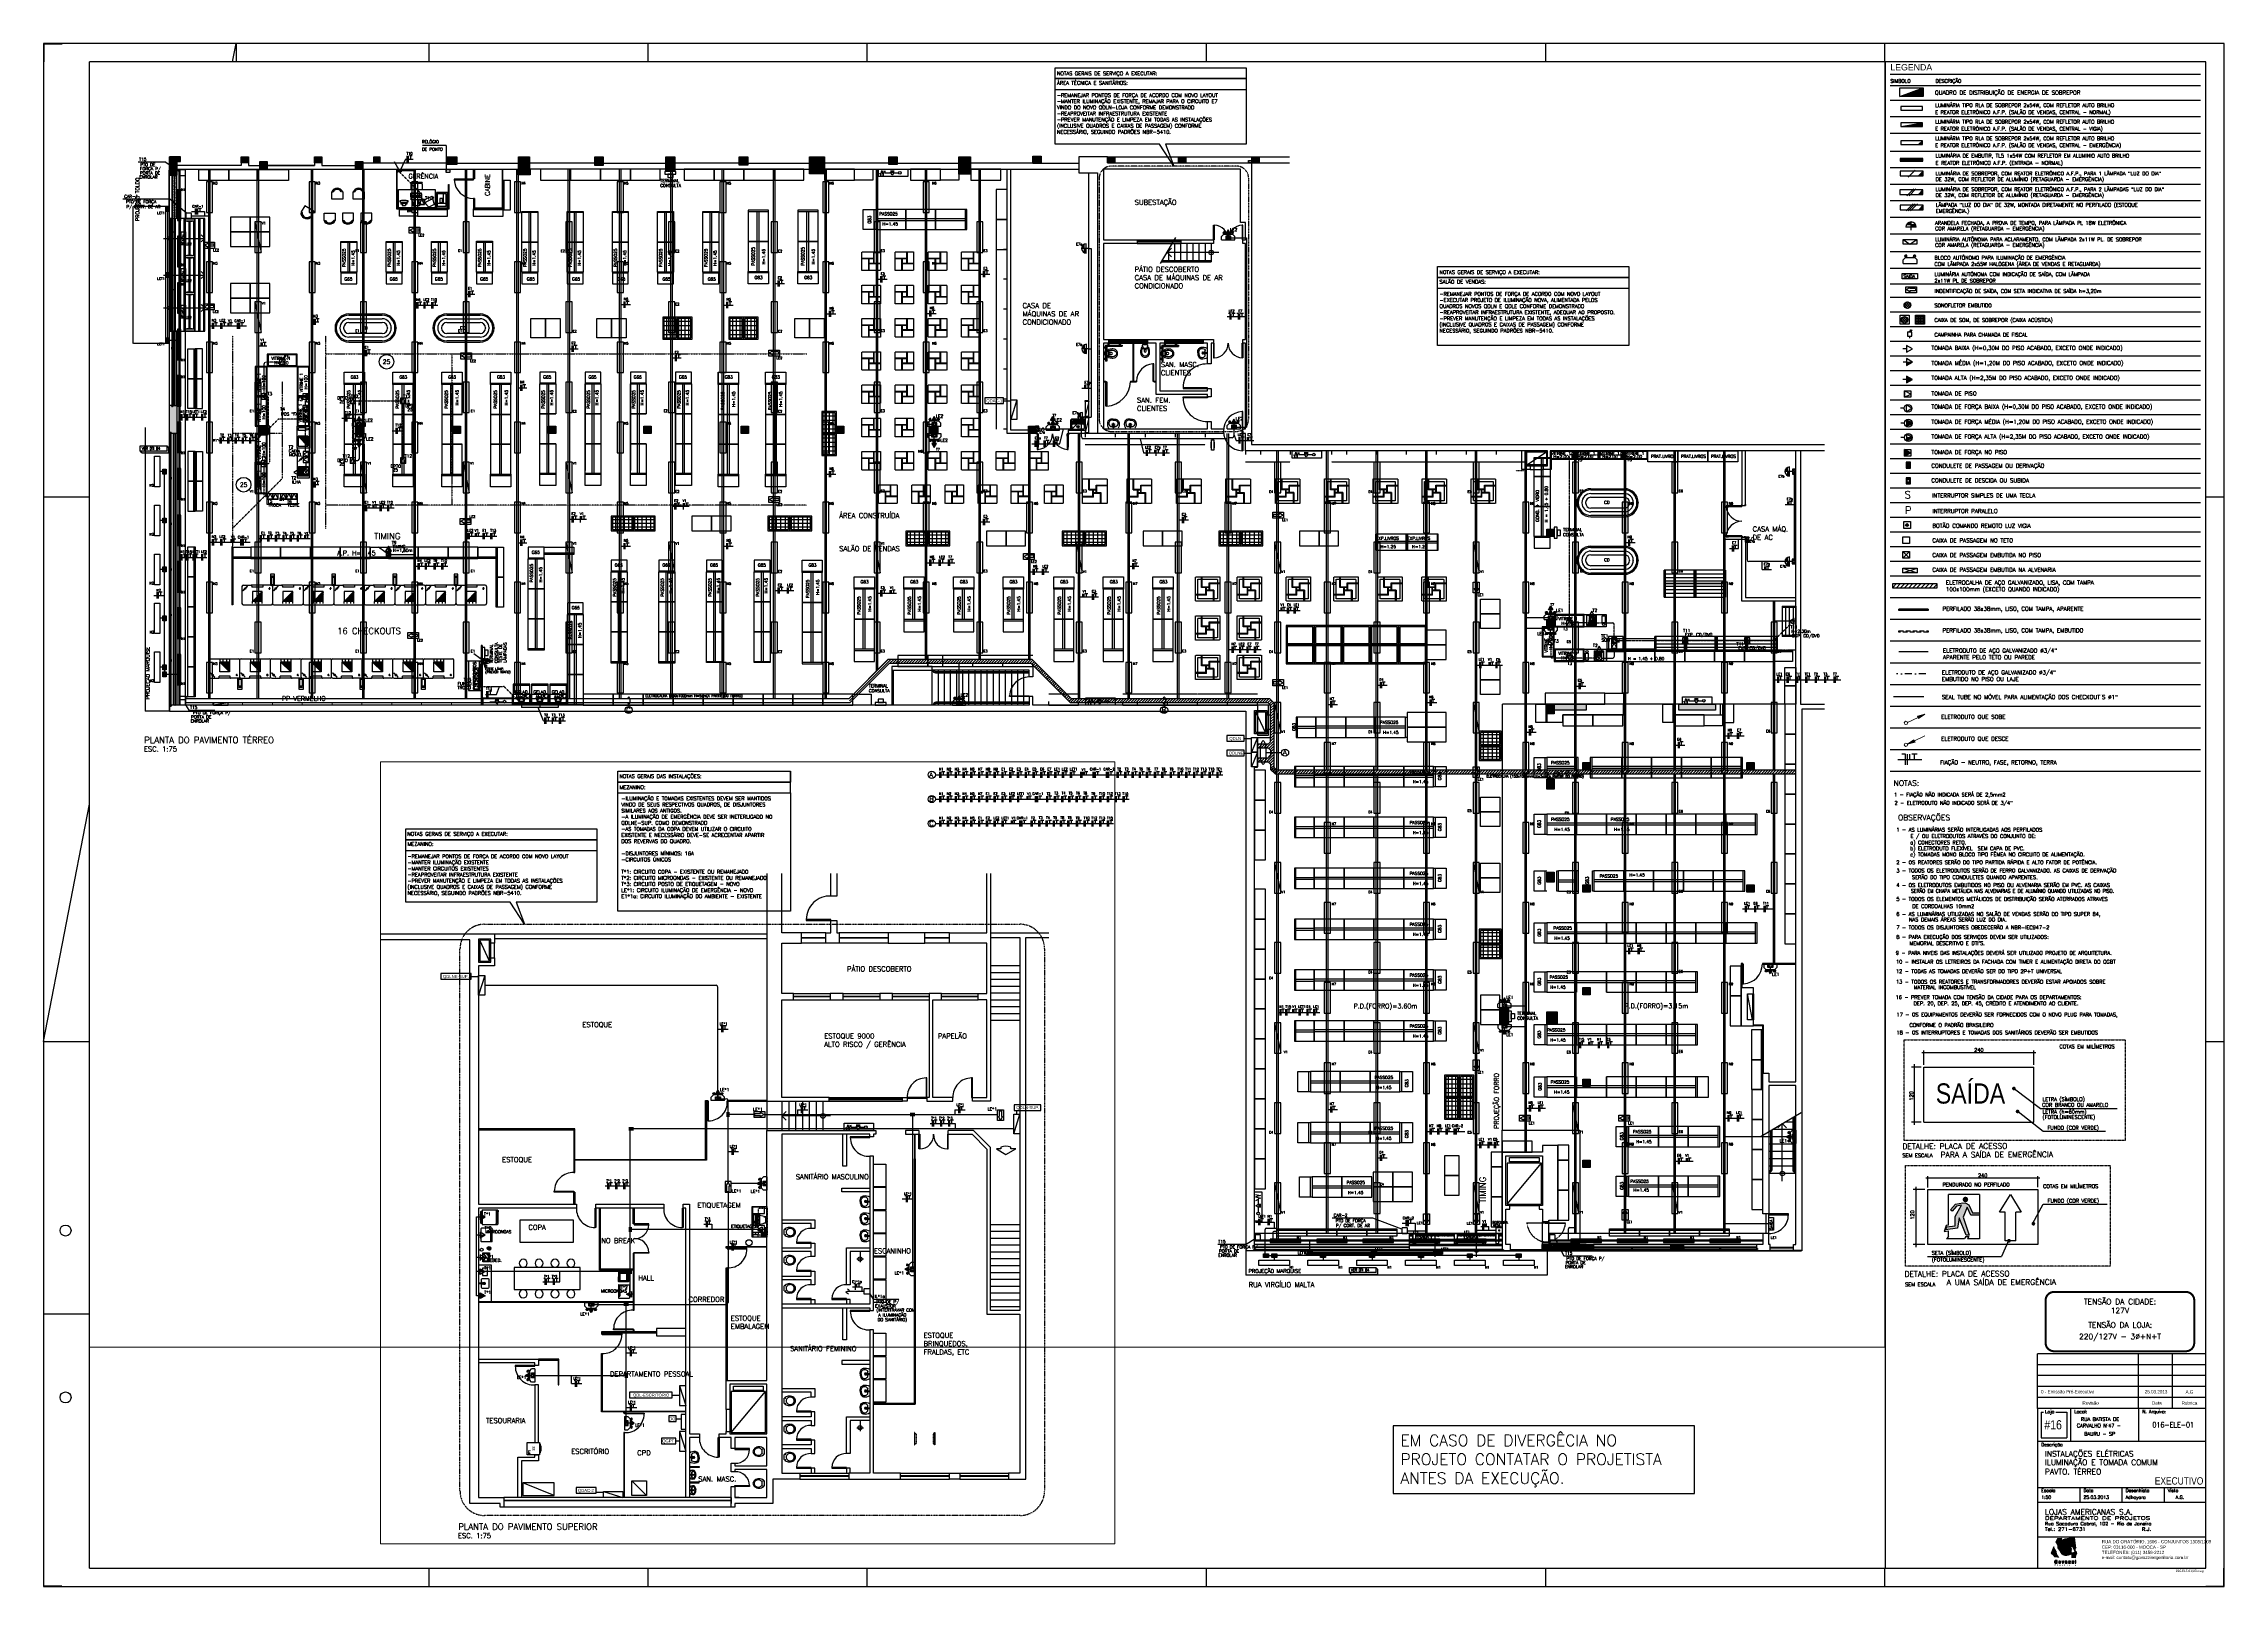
# Paper-space layout '01' of a CAD drawing. Header units: metres, sheet in millimetres. Extents: x 1270 to 2459, y -107 to 734.
# The model-space entities are those that its viewports show. They can reach past a viewport. Long polylines and large blocks are cut down to what shows.
import ezdxf
from ezdxf.enums import TextEntityAlignment as Align

# ---------------------------------------------------------------- set-up
doc = ezdxf.new("R2010")
doc.units = ezdxf.units.M
for name, pattern in [('BUR_BASE_R00$0$LA_BUR_CORTECC_R00$0$DASHDOT2', [0.5, 0.25, -0.125, 0, -0.125]), ('CONTINOUS', [0]), ('CONTINU', [0]), ('DASHDOT2', [0.5, 0.25, -0.125, 0, -0.125]), ('ELA00100-R00$0$DASHDOT', [1, 0.5, -0.25, 0, -0.25]), ('HIDDEN', [0.375, 0.25, -0.125]), ('LA_BAU_BASES GERAIS_R00$0$HIDDEN2', [0.1875, 0.125, -0.0625]), ('LA_BAU_BASES GERAIS_R00$0$LA_BAU_ALVENARIA TÉRREO_R01$0$HIDDEN2', [0.1875, 0.125, -0.0625]), ('LA_BAU_BASES GERAIS_R00$0$LA_BAU_FACHADAS_R01$0$DASHED2', [0.375, 0.25, -0.125]), ('LA_BAU_BASES GERAIS_R00$0$LA_BAU_LAYOUT SUPERIOR_R01$0$HIDDEN', [0.375, 0.25, -0.125]), ('LA_BAU_BASES GERAIS_R00$0$LA_BAU_MERC_R01$0$DASHDOT', [1, 0.5, -0.25, 0, -0.25]), ('LA_BAU_BASES GERAIS_R00$0$LA_BAU_MERC_R01$0$HIDDEN', [0.375, 0.25, -0.125]), ('LA_BAU_MERC_R01$0$DASHDOT', [1, 0.5, -0.25, 0, -0.25])]:
    doc.linetypes.add(name, pattern=pattern)
for name, color, linetype in [('A-CALHA', 160, 'Continuous'), ('A-FINA', 2, 'Continuous'), ('A-PERFIL', 160, 'Continuous'), ('A-SETA', 2, 'Continuous'), ('A-SIMBELET', 10, 'Continuous'), ('A-TEXTO', 10, 'Continuous'), ('A-TITULO', 1, 'Continuous'), ('A-TOMADA', 10, 'Continuous'), ('BAS_ILUM_R02$0$ARQ-HAC-251', 7, 'Continuous'), ('BASE-EP-ILUMINAÇÃO_R02$0$EL-LUMI', 2, 'Continuous'), ('Camada 1', 7, 'Continuous'), ('Carimbo', 1, 'Continuous'), ('EL-SIMB', 2, 'Continuous'), ('ELA00100-R00$0$-TEFOREIXOS', 7, 'ELA00100-R00$0$DASHDOT'), ('ELE-ELÉTRICA', 160, 'Continuous'), ('ELE-INDICAÇÕES', 10, 'Continuous'), ('ELETRICA', 160, 'Continuous'), ('ELETRODUTO', 3, 'Continuous'), ('FOLHA', 2, 'Continuous'), ('FOLHAA0', 7, 'Continuous'), ('INCENDIO', 10, 'CONTINOUS'), ('INDICACAO_CIRCUITO', 10, 'Continuous'), ('INDICACAO_DIAM_TUBULACAO', 160, 'Continuous'), ('L_SIMBOLOGIA', 1, 'Continuous'), ('LA_BAU_BASES GERAIS_R00$0$ARQ-IND-DES', 2, 'Continuous'), ('LA_BAU_BASES GERAIS_R00$0$ARQ-MOB', 8, 'Continuous'), ('LA_BAU_BASES GERAIS_R00$0$ARQ-TXT', 7, 'Continuous'), ('LA_BAU_BASES GERAIS_R00$0$ARQ-XREF-ATT', 8, 'Continuous'), ('LA_BAU_BASES GERAIS_R00$0$base', 253, 'Continuous'), ('LA_BAU_BASES GERAIS_R00$0$BOCAS', 11, 'Continuous'), ('LA_BAU_BASES GERAIS_R00$0$LA_BAU_MERC_R01$0$CHECK-OUT', 6, 'Continuous'), ('LA_BAU_BASES GERAIS_R00$0$QUADROS', 7, 'Continuous'), ('LA_BAU_LUM TÉRREO_R02$0$ARQ-HAC-251', 251, 'Continuous'), ('LA_BAU_LUM TÉRREO_R02$0$ARQ-LUM', 2, 'Continuous'), ('LA_BAU_MERC_R01$0$ARQ-MOB', 8, 'Continuous'), ('Legenda_Gavazzi_Engenharia', 7, 'Continuous'), ('Texto', 20, 'Continuous'), ('vp', 3, 'Continuous')]:
    doc.layers.add(name, color=color, linetype=linetype)
doc.layers.add('ELETRODUTO QUE DESCE', color=2, linetype='Continuous', lineweight=20)
doc.styles.add('120', font='', dxfattribs={"height": 0.15})
doc.styles.add('ARIAL', font='ARIALN.TTF')
doc.styles.add('LA_BAU_BASES GERAIS_R00$0$Arial', font='arial.ttf')
doc.styles.add('LA_BAU_BASES GERAIS_R00$0$LA_BAU_LAYOUT SUPERIOR_R01$0$Arial', font='arial.ttf')
doc.styles.add('LA_BAU_BASES GERAIS_R00$0$LA_BAU_MERC_R01$0$R40-125-RS', font='romans.shx', dxfattribs={"height": 0.1248})
doc.styles.add('LA_BAU_BASES GERAIS_R00$0$LA_BAU_MERC_R01$0$R60-125-RS', font='romans.shx', dxfattribs={"height": 0.19})
doc.styles.add('LA_BAU_BASES GERAIS_R00$0$LA_BAU_MERC_R01$0$R80-125-RS', font='romans.shx', dxfattribs={"height": 0.25375})
doc.styles.add('LA_BAU_BASES GERAIS_R00$0$LA_BAU_MERC_R01$0$RS09', font='romans', dxfattribs={"height": 0.09})
doc.styles.add('LA_BAU_BASES GERAIS_R00$0$LA_BAU_MERC_R01$0$RS50', font='ROMANS', dxfattribs={"height": 0.12})
doc.styles.add('LA_BAU_BASES GERAIS_R00$0$LA_BAU_MERC_R01$0$RS80', font='ROMANS', dxfattribs={"height": 0.18})
doc.styles.add('LA_BAU_BASES GERAIS_R00$0$R40-75-RS', font='romans.shx', dxfattribs={"height": 0.075})
doc.styles.add('LA_BAU_BASES GERAIS_R00$0$R60-100-RS', font='romans.shx', dxfattribs={"height": 0.152})
doc.styles.add('LA_BAU_BASES GERAIS_R00$0$R60-125-RS', font='romans.shx', dxfattribs={"height": 0.19})
doc.styles.add('LA_BAU_BASES GERAIS_R00$0$R80-100-RS', font='romans.shx', dxfattribs={"height": 0.203})
doc.styles.add('LA_BAU_BASES GERAIS_R00$0$Standard', font='txt')
doc.styles.add('LA_BAU_MERC_R01$0$RS80', font='ROMANS', dxfattribs={"height": 0.18})
doc.styles.add('ROMANS', font='romans.shx', dxfattribs={"height": 0.2, "bigfont": 'simp.shx'})
doc.styles.get("Standard").update_dxf_attribs({"font": 'romans.shx'})
doc.styles.add('STANDARD-0.1', font='simplex.shx', dxfattribs={"height": 0.1})
doc.styles.get('120').set_extended_font_data('Helvetica-Normal')
doc.linetypes.add('ZIGZAG', pattern='A,0.00254,-5.08,[131,ltypeshp.shx,S=5.08,R=0,X=-5.08,Y=0],-10.16,[131,ltypeshp.shx,S=5.08,R=180,X=5.08,Y=0],-5.08', length=20.32254)
pattern_1 = [(45, (200.66, 197.437384), (-0.0561266, 0.0561266), [])]

# ---------------------------------------------------------------- blocks, each defined once
blk = doc.blocks.new('A$C112537D3')
at = {"layer": 'FOLHAA0'}
for points in [[(10, 840.8), (10, 841), (0, 841), (0, 831), (0.2, 831), (0.2, 840.8)], [(10, 0.2), (10, 0), (0, 0), (0, 10), (0.2, 10), (0.2, 0.2)], [(1179, 0.2), (1179, 0), (1189, 0), (1189, 10), (1188.8, 10), (1188.8, 0.2)]]:
    blk.add_hatch(color=4, dxfattribs=at).paths.add_polyline_path(points)
at = {"layer": 'FOLHAA0', "color": 4}
for p, q in [((1189, 841), (0, 841)), ((0, 841), (0, 0)), ((10, 840.8), (0.2, 840.8)), ((0.2, 840.8), (0.2, 831)), ((10, 841), (10, 840.8)), ((105, 841), (105, 831)), ((1189, 0), (1189, 841)), ((0.2, 831), (0, 831)), ((0.2, 10), (0, 10)), ((0, 0), (1189, 0)), ((0.2, 0.2), (0.2, 10)), ((10, 0.2), (0.2, 0.2)), ((10, 0), (10, 0.2)), ((1179, 0), (1179, 0.2)), ((1179, 0.2), (1188.8, 0.2)), ((1188.8, 0.2), (1188.8, 10))]:
    blk.add_line(p, q, dxfattribs=at)
at = {"layer": 'FOLHAA0', "color": 2}
for p, q in [((103.1, 831), (105, 841)), ((210, 841), (210, 831)), ((329.5, 841), (329.5, 831)), ((449, 831), (449, 841)), ((634, 831), (634, 841)), ((819, 831), (819, 841)), ((1004, 831), (1004, 841)), ((1004, 831), (1004, 841)), ((0, 594), (25, 594)), ((1179, 594), (1189, 594)), ((0, 297), (25, 426.5)), ((0, 297), (25, 297)), ((1179, 297), (1189, 297)), ((0, 148.5), (25, 148.5)), ((210, 10), (210, 0)), ((329.5, 10), (329.5, 0)), ((449, 0), (449, 10)), ((634, 0), (634, 10)), ((819, 0), (819, 10)), ((1004, 0), (1004, 10)), ((1004, 0), (1004, 10))]:
    blk.add_line(p, q, dxfattribs=at)
at = {"layer": 'FOLHAA0', "color": 5}
for p, q in [((1179, 831), (25, 831)), ((25, 10), (25, 831)), ((1179, 10), (1179, 831)), ((25, 10), (1179, 10))]:
    blk.add_line(p, q, dxfattribs=at)
at = {"layer": 'FOLHAA0', "color": 4}
for centre in [(12, 194), (12, 103)]:
    blk.add_circle(centre, 3, dxfattribs=at)
blk = doc.blocks.new('*U0')
at = {"linetype": 'Continuous'}
for points in [[(-46.185, -157.086), (-46.056, -156.996), (-46.315, -156.996)], [(-46.185, -157.086), (-46.315, -156.996), (-46.315, -157.176)], [(-46.185, -157.086), (-46.315, -157.176), (-46.056, -157.176)], [(-46.185, -157.086), (-46.056, -157.176), (-46.056, -156.996)]]:
    blk.add_solid(points, dxfattribs=at)
blk = doc.blocks.new('CP')
blk.add_lwpolyline([(0.15, 0.108), (0, 0.108), (0, -0.108), (0.15, -0.108)], close=True)
at = {"linetype": 'Continuous', "xscale": 0.8333333333210875, "yscale": 0.8333333333210875, "zscale": 0.8333333333210875, "rotation": 270}
blk.add_blockref('*U0', (130.98, -38.488), dxfattribs=at)
blk = doc.blocks.new('CD')
at = {"color": 10}
blk.add_lwpolyline([(0.15, 0.108), (0, 0.108), (0, -0.108), (0.15, -0.108)], close=True, dxfattribs=at)
blk.add_circle((0.075, 0), 0.0507, dxfattribs=at)
at = {"color": 10, "linetype": 'Continuous'}
for points in [[(0.024, 0), (0, 0.108), (0, -0.108)], [(0.025, 0.009), (0, 0.108), (0.024, 0)], [(0.027, 0.017), (0, 0.108), (0.025, 0.009)], [(0.031, 0.025), (0, 0.108), (0.027, 0.017)], [(0.036, 0.033), (0, 0.108), (0.031, 0.025)], [(0.042, 0.039), (0, 0.108), (0.036, 0.033)], [(0.05, 0.044), (0, 0.108), (0.042, 0.039)], [(0.058, 0.048), (0, 0.108), (0.05, 0.044)], [(0.066, 0.05), (0, 0.108), (0.058, 0.048)], [(0.075, 0.051), (0, 0.108), (0.066, 0.05)], [(0.084, 0.05), (0, 0.108), (0.075, 0.051)], [(0.092, 0.048), (0, 0.108), (0.084, 0.05)], [(0.1, 0.044), (0, 0.108), (0.092, 0.048)], [(0.15, 0.108), (0, 0.108), (0.1, 0.044)], [(0.15, 0.108), (0.1, 0.044), (0.108, 0.039)], [(0.15, 0.108), (0.108, 0.039), (0.114, 0.033)], [(0.15, 0.108), (0.114, 0.033), (0.119, 0.025)], [(0.15, 0.108), (0.119, 0.025), (0.123, 0.017)], [(0.15, 0.108), (0.123, 0.017), (0.125, 0.009)], [(0.15, 0.108), (0.125, 0.009), (0.126, 0)], [(0.15, 0.108), (0.126, 0), (0.15, -0.108)], [(0.025, -0.009), (0.024, 0), (0, -0.108)], [(0.027, -0.017), (0.025, -0.009), (0, -0.108)], [(0.031, -0.025), (0.027, -0.017), (0, -0.108)], [(0.036, -0.033), (0.031, -0.025), (0, -0.108)], [(0.042, -0.039), (0.036, -0.033), (0, -0.108)], [(0.05, -0.044), (0.042, -0.039), (0, -0.108)], [(0.058, -0.048), (0.05, -0.044), (0, -0.108)], [(0.1, -0.044), (0.092, -0.048), (0, -0.108)], [(0.15, -0.108), (0.1, -0.044), (0, -0.108)], [(0.066, -0.05), (0.058, -0.048), (0, -0.108)], [(0.092, -0.048), (0.084, -0.05), (0, -0.108)], [(0.075, -0.051), (0.066, -0.05), (0, -0.108)], [(0.084, -0.05), (0.075, -0.051), (0, -0.108)], [(0.15, -0.108), (0.108, -0.039), (0.1, -0.044)], [(0.15, -0.108), (0.114, -0.033), (0.108, -0.039)], [(0.15, -0.108), (0.119, -0.025), (0.114, -0.033)], [(0.15, -0.108), (0.123, -0.017), (0.119, -0.025)], [(0.15, -0.108), (0.125, -0.009), (0.123, -0.017)], [(0.15, -0.108), (0.126, 0), (0.125, -0.009)]]:
    blk.add_solid(points, dxfattribs=at)
blk = doc.blocks.new('TOM-MEDIA')
for q in [(0, 0), (0.342, 0)]:
    blk.add_line((0.125, 0), q)
blk.add_lwpolyline([(0.125, 0.125), (0.125, -0.125), (0.342, 0)], close=True)
blk.add_solid([(0.125, 0), (0.125, -0.125), (0.342, 0)])
blk = doc.blocks.new('TOM-ALTA')
at = {"layer": 'ELE-ELÉTRICA', "color": 10}
blk.add_line((0.125, 0), (0, 0), dxfattribs=at)
blk.add_lwpolyline([(0.125, 0.125), (0.125, -0.125), (0.342, 0)], close=True, dxfattribs=at)
blk.add_solid([(0.125, 0.125), (0.125, -0.125), (0.342, 0)], dxfattribs=at)
blk = doc.blocks.new('TOM-FORCABAIXA')
at = {"color": 10}
for p, q in [((0.125, 0), (0, 0)), ((0.414, 0), (0.197, 0.125)), ((0.197, 0.125), (0.197, -0.125)), ((0.197, -0.125), (0.414, 0))]:
    blk.add_line(p, q, dxfattribs=at)
blk.add_circle((0.269, 0), 0.144, dxfattribs=at)
blk = doc.blocks.new('TOM-FORCAALTA')
blk.add_line((0.125, 0), (0, 0))
blk.add_lwpolyline([(0.197, 0.125), (0.197, -0.125), (0.414, 0)], close=True)
blk.add_circle((0.269, 0), 0.144)
blk.add_solid([(0.197, 0.125), (0.197, -0.125), (0.414, 0)])
blk = doc.blocks.new('SETA')
at = {"layer": 'A-SIMBELET'}
for p, q in [((0.19, 0.64), (0.39, 0.75)), ((0.39, 0.52), (0.19, 0.64)), ((0.39, 0.75), (0.39, 0.7)), ((0.7, 0.7), (0.39, 0.7)), ((0.39, 0.58), (0.39, 0.52)), ((0.7, 0.58), (0.39, 0.58)), ((0.7, 0.7), (0.7, 0.58))]:
    blk.add_line(p, q, dxfattribs=at)
blk.add_lwpolyline([(0.74, 0.47), (0.16, 0.47), (0.16, 0.8), (0.74, 0.8)], close=True, dxfattribs=at)
blk = doc.blocks.new('TOM-BAIXA')
blk.add_line((0.125, 0), (0, 0))
blk.add_lwpolyline([(0.125, 0.125), (0.125, -0.125), (0.342, 0)], close=True)
blk = doc.blocks.new('LUMINAUTO2')
at = {"layer": 'ELE-ELÉTRICA', "color": 10}
for p, q in [((0, 0.6), (0.15, 0.6)), ((0, 0.6), (0, 0)), ((0, 0), (0.15, 0)), ((0.25, 0.5), (0.15, 0.6)), ((0.15, 0), (0.25, 0.1)), ((0.25, 0.49), (0.313, 0.545)), ((0.25, 0.5), (0.25, 0.1)), ((0.25, 0.44), (0.35, 0.449)), ((0.25, 0.16), (0.35, 0.151)), ((0.25, 0.11), (0.313, 0.055)), ((0.322, 0.446), (0.29, 0.525)), ((0.322, 0.154), (0.29, 0.075)), ((0.35, 0.449), (0.313, 0.545)), ((0.35, 0.151), (0.313, 0.055))]:
    blk.add_line(p, q, dxfattribs=at)
for centre, start, end in [((0.279, 0.477), 338.37455, 63.81421), ((0.279, 0.123), 296.18579, 21.62545)]:
    blk.add_arc(centre, 0.0759, start, end, dxfattribs=at)
blk = doc.blocks.new('_ArchTick')
at = {"color": 0, "linetype": 'ByBlock', "const_width": 0.15}
blk.add_lwpolyline([(-0.5, -0.5), (0.5, 0.5)], dxfattribs=at)
blk = doc.blocks.new('BASE-EP-ILUMINAÇÃO_R02$0$2X54SN')
at = {"layer": 'BASE-EP-ILUMINAÇÃO_R02$0$EL-LUMI', "color": 7}
blk.add_lwpolyline([(-0.59, -0.105), (0.59, -0.105), (0.59, 0.105), (-0.59, 0.105)], close=True, dxfattribs=at)
blk = doc.blocks.new('BASE-EP-ILUMINAÇÃO_R02$0$WL026')
at = {"layer": 'BASE-EP-ILUMINAÇÃO_R02$0$EL-LUMI'}
blk.add_hatch(color=7, dxfattribs=at).paths.add_polyline_path([(0.63, 0.13), (0.38, -0.13), (0.63, -0.13)])
at = {"layer": 'BASE-EP-ILUMINAÇÃO_R02$0$EL-LUMI', "color": 7}
for p, q in [((-0.25, -0.19), (0.13, 0.19)), ((-0.13, -0.19), (0.25, 0.19)), ((0.63, 0.13), (0.38, -0.13))]:
    blk.add_line(p, q, dxfattribs=at)
blk.add_lwpolyline([(-0.63, -0.13), (0.63, -0.13), (0.63, 0.13), (-0.63, 0.13)], close=True, dxfattribs=at)
blk = doc.blocks.new('BASE-EP-ILUMINAÇÃO_R02$0$WL018')
at = {"layer": 'BASE-EP-ILUMINAÇÃO_R02$0$EL-LUMI'}
blk.add_hatch(color=7, dxfattribs=at).paths.add_polyline_path([(0.63, 0.13), (0.38, -0.13), (0.63, -0.13)])
at = {"layer": 'BASE-EP-ILUMINAÇÃO_R02$0$EL-LUMI', "color": 7}
for p, q in [((-0.19, -0.19), (0.19, 0.19)), ((0.63, 0.13), (0.38, -0.13))]:
    blk.add_line(p, q, dxfattribs=at)
blk.add_lwpolyline([(-0.63, -0.13), (0.63, -0.13), (0.63, 0.13), (-0.63, 0.13)], close=True, dxfattribs=at)
blk = doc.blocks.new('BASE-EP-ILUMINAÇÃO_R02$0$WL034')
at = {"layer": 'BASE-EP-ILUMINAÇÃO_R02$0$EL-LUMI'}
blk.add_hatch(color=7, dxfattribs=at).paths.add_polyline_path([(0.38, -0.13), (0.63, -0.13), (0.63, 0.13)])
at = {"layer": 'BASE-EP-ILUMINAÇÃO_R02$0$EL-LUMI', "color": 7}
for p, q in [((-0.31, -0.19), (0.07, 0.19)), ((-0.19, -0.19), (0.19, 0.19)), ((-0.07, -0.19), (0.31, 0.19)), ((0.63, 0.13), (0.38, -0.13))]:
    blk.add_line(p, q, dxfattribs=at)
blk.add_lwpolyline([(-0.63, -0.13), (0.63, -0.13), (0.63, 0.13), (-0.63, 0.13)], close=True, dxfattribs=at)
blk = doc.blocks.new('BASE-EP-ILUMINAÇÃO_R02$0$WL050')
at = {"layer": 'BASE-EP-ILUMINAÇÃO_R02$0$EL-LUMI'}
h = blk.add_hatch(color=7, dxfattribs=at)
h.paths.add_polyline_path([(0, 0.27), (0, 0.4, 0.267949), (-0.22, 0.27)])
h.paths.add_polyline_path([(0, 0.27), (0, 0.15), (0.25, 0.15, 0.131652), (0.22, 0.27)])
at = {"layer": 'BASE-EP-ILUMINAÇÃO_R02$0$EL-LUMI', "color": 7}
for p, q in [((0.25, 0.15), (-0.25, 0.15)), ((-0.22, 0.27), (0.22, 0.27)), ((0, 0), (0, 0.4))]:
    blk.add_line(p, q, dxfattribs=at)
blk.add_arc((0, 0.15), 0.25, 0, 180, dxfattribs=at)
blk = doc.blocks.new('GAVAZZI GREEN')
h = blk.add_hatch(color=9)
edge = h.paths.add_edge_path()
edge.add_spline(control_points=[(366.07, 411.35), (366.07, 411.35), (366.22, 410.82), (366.22, 410.82), (366.22, 410.82), (366.08, 410.76), (365.94, 410.69), (365.81, 410.61), (365.81, 410.61), (365.69, 410.54), (365.58, 410.47), (365.47, 410.38), (365.47, 410.38), (365.32, 410.26), (365.19, 410.13), (365.07, 409.98), (365.07, 409.98), (365.03, 409.93), (365, 409.89), (364.98, 409.85), (364.98, 409.85), (364.89, 409.71), (364.83, 409.58), (364.78, 409.43), (364.78, 409.43), (364.77, 409.39), (364.76, 409.34), (364.75, 409.29), (364.75, 409.29), (364.73, 409.19), (364.71, 409.09), (364.71, 408.99), (364.71, 408.99), (364.7, 408.88), (364.71, 408.78), (364.72, 408.67), (364.72, 408.67), (364.72, 408.67), (364.05, 410.03), (364.05, 410.03), (364.05, 410.03), (364.11, 410.09), (364.16, 410.15), (364.22, 410.21), (364.22, 410.21), (364.22, 410.21), (364.22, 410.22), (364.22, 410.22), (364.22, 410.22), (364.22, 410.22), (364.23, 410.22), (364.23, 410.22), (364.23, 410.22), (364.23, 410.22), (364.24, 410.23), (364.24, 410.23), (364.24, 410.23), (364.24, 410.23), (364.25, 410.24), (364.25, 410.24), (364.25, 410.24), (364.25, 410.24), (364.26, 410.25), (364.26, 410.25), (364.26, 410.25), (364.26, 410.25), (364.27, 410.26), (364.27, 410.26), (364.27, 410.26), (364.27, 410.26), (364.28, 410.27), (364.28, 410.27), (364.28, 410.27), (364.28, 410.27), (364.3, 410.29), (364.3, 410.29), (364.3, 410.29), (364.3, 410.29), (364.31, 410.3), (364.31, 410.3), (364.31, 410.3), (364.31, 410.3), (364.32, 410.31), (364.32, 410.31), (364.32, 410.31), (364.32, 410.31), (364.33, 410.32), (364.33, 410.32), (364.33, 410.32), (364.33, 410.32), (364.34, 410.33), (364.34, 410.33), (364.34, 410.33), (364.34, 410.33), (364.35, 410.34), (364.35, 410.34), (364.35, 410.34), (364.35, 410.34), (364.37, 410.35), (364.37, 410.35), (364.37, 410.35), (364.37, 410.35), (364.38, 410.36), (364.38, 410.36), (364.38, 410.36), (364.38, 410.36), (364.39, 410.38), (364.39, 410.38), (364.39, 410.38), (364.39, 410.38), (364.4, 410.39), (364.4, 410.39), (364.4, 410.39), (364.4, 410.39), (364.42, 410.4), (364.42, 410.4), (364.42, 410.4), (364.42, 410.4), (364.46, 410.44), (364.46, 410.44), (364.46, 410.44), (364.46, 410.44), (364.51, 410.48), (364.51, 410.48), (364.51, 410.48), (364.51, 410.48), (364.56, 410.52), (364.56, 410.52), (364.56, 410.52), (364.56, 410.52), (364.6, 410.55), (364.6, 410.55), (364.6, 410.55), (364.6, 410.55), (364.61, 410.56), (364.61, 410.56), (364.61, 410.56), (364.61, 410.56), (364.63, 410.58), (364.63, 410.58), (364.63, 410.58), (365.02, 410.87), (365.45, 411.1), (365.9, 411.29), (365.9, 411.29), (365.9, 411.29), (365.9, 411.29), (365.9, 411.29), (365.9, 411.29), (365.9, 411.29), (365.91, 411.29), (365.91, 411.29), (365.91, 411.29), (365.91, 411.29), (365.91, 411.29), (365.91, 411.29), (365.91, 411.29), (365.91, 411.29), (365.91, 411.29), (365.91, 411.29), (365.91, 411.29), (365.97, 411.31), (366.02, 411.33), (366.07, 411.35)], knot_values=[0, 0, 0, 0, 0.02381, 0.02381, 0.02381, 0.02381, 0.047619, 0.047619, 0.047619, 0.047619, 0.071429, 0.071429, 0.071429, 0.071429, 0.095238, 0.095238, 0.095238, 0.095238, 0.119048, 0.119048, 0.119048, 0.119048, 0.142857, 0.142857, 0.142857, 0.142857, 0.166667, 0.166667, 0.166667, 0.166667, 0.190476, 0.190476, 0.190476, 0.190476, 0.214286, 0.214286, 0.214286, 0.214286, 0.238095, 0.238095, 0.238095, 0.238095, 0.261905, 0.261905, 0.261905, 0.261905, 0.285714, 0.285714, 0.285714, 0.285714, 0.309524, 0.309524, 0.309524, 0.309524, 0.333333, 0.333333, 0.333333, 0.333333, 0.357143, 0.357143, 0.357143, 0.357143, 0.380952, 0.380952, 0.380952, 0.380952, 0.404762, 0.404762, 0.404762, 0.404762, 0.428571, 0.428571, 0.428571, 0.428571, 0.452381, 0.452381, 0.452381, 0.452381, 0.47619, 0.47619, 0.47619, 0.47619, 0.5, 0.5, 0.5, 0.5, 0.52381, 0.52381, 0.52381, 0.52381, 0.547619, 0.547619, 0.547619, 0.547619, 0.571429, 0.571429, 0.571429, 0.571429, 0.595238, 0.595238, 0.595238, 0.595238, 0.619048, 0.619048, 0.619048, 0.619048, 0.642857, 0.642857, 0.642857, 0.642857, 0.666667, 0.666667, 0.666667, 0.666667, 0.690476, 0.690476, 0.690476, 0.690476, 0.714286, 0.714286, 0.714286, 0.714286, 0.738095, 0.738095, 0.738095, 0.738095, 0.761905, 0.761905, 0.761905, 0.761905, 0.785714, 0.785714, 0.785714, 0.785714, 0.809524, 0.809524, 0.809524, 0.809524, 0.833333, 0.833333, 0.833333, 0.833333, 0.857143, 0.857143, 0.857143, 0.857143, 0.880952, 0.880952, 0.880952, 0.880952, 0.904762, 0.904762, 0.904762, 0.904762, 0.928571, 0.928571, 0.928571, 0.928571, 0.952381, 0.952381, 0.952381, 0.952381, 1, 1, 1, 1], degree=3, periodic=0)
at = {"true_color": 0x006038}
h = blk.add_hatch(color=128, dxfattribs=at)
edge = h.paths.add_edge_path()
edge.add_spline(control_points=[(366.07, 411.35), (366.07, 411.35), (364.58, 411.24), (364.58, 411.24), (364.58, 411.24), (364.45, 410.93), (364.32, 410.63)], knot_values=[0.8, 0.8, 0.8, 0.8, 1, 1, 1, 1.2, 1.2, 1.2, 1.2], degree=3, periodic=0)
edge.add_spline(control_points=[(364.32, 410.63), (364.19, 410.33), (364.05, 410.03), (364.05, 410.03), (364.05, 410.03), (364.55, 410.61), (365.21, 411.01), (365.9, 411.29)], knot_values=[0.4, 0.4, 0.4, 0.4, 0.6, 0.6, 0.6, 0.6, 0.8, 0.8, 0.8, 0.8], degree=3, periodic=0)
edge.add_spline(control_points=[(365.9, 411.29), (365.96, 411.31), (366.02, 411.33), (366.07, 411.35)], knot_values=[0.2, 0.2, 0.2, 0.2, 0.4, 0.4, 0.4, 0.4], degree=3, periodic=0)
h = blk.add_hatch(color=128, dxfattribs=at)
edge = h.paths.add_edge_path()
edge.add_spline(control_points=[(367.08, 409.2), (367.02, 409.39), (366.97, 409.57), (366.97, 409.57), (366.97, 409.57), (366.97, 409.57), (367.63, 409.75), (368.3, 409.92)], knot_values=[0.097222, 0.097222, 0.097222, 0.097222, 0.111111, 0.111111, 0.111111, 0.111111, 0.125, 0.125, 0.125, 0.125], degree=3, periodic=0)
edge.add_spline(control_points=[(368.3, 409.92), (368.97, 410.1), (369.63, 410.28), (369.63, 410.28), (369.63, 410.28), (369.63, 410.28), (369.95, 409.73), (370.26, 409.19)], knot_values=[0.069444, 0.069444, 0.069444, 0.069444, 0.083333, 0.083333, 0.083333, 0.083333, 0.097222, 0.097222, 0.097222, 0.097222], degree=3, periodic=0)
edge.add_spline(control_points=[(370.26, 409.19), (370.58, 408.65), (370.9, 408.11), (370.9, 408.11), (370.9, 408.11), (370.9, 408.11), (370.77, 409), (370.64, 409.9)], knot_values=[0.041667, 0.041667, 0.041667, 0.041667, 0.055556, 0.055556, 0.055556, 0.055556, 0.069444, 0.069444, 0.069444, 0.069444], degree=3, periodic=0)
edge.add_spline(control_points=[(370.64, 409.9), (370.51, 410.79), (370.39, 411.69), (370.39, 411.69), (370.39, 411.69), (370.39, 411.69), (369.93, 411.65), (369.46, 411.62)], knot_values=[0.013889, 0.013889, 0.013889, 0.013889, 0.027778, 0.027778, 0.027778, 0.027778, 0.041667, 0.041667, 0.041667, 0.041667], degree=3, periodic=0)
edge.add_spline(control_points=[(369.46, 411.62), (369, 411.58), (368.54, 411.55), (368.54, 411.55), (368.54, 411.55), (368.54, 411.51), (368.54, 411.46)], knot_values=[0.979166, 0.979166, 0.979166, 0.979166, 0.993055, 0.993055, 0.993055, 1.013889, 1.013889, 1.013889, 1.013889], degree=3, periodic=0)
edge.add_spline(control_points=[(368.54, 411.46), (368.54, 411.42), (368.54, 411.36), (368.54, 411.33)], knot_values=[0.958333, 0.958333, 0.958333, 0.958333, 0.979166, 0.979166, 0.979166, 0.979166], degree=3, periodic=0)
edge.add_spline(control_points=[(368.54, 411.29), (368.54, 411.29), (368.54, 411.29), (368.54, 411.29), (368.54, 411.29), (368.54, 411.29), (368.54, 411.29), (368.54, 411.29)], knot_values=[0.944418, 0.944418, 0.944418, 0.944418, 0.944554, 0.944554, 0.944554, 0.944554, 0.94458, 0.94458, 0.94458, 0.94458], degree=3, periodic=0)
edge.add_spline(control_points=[(368.54, 411.29), (368.54, 411.29), (368.54, 411.29), (368.54, 411.29)], knot_values=[0.944377, 0.944377, 0.944377, 0.944377, 0.944418, 0.944418, 0.944418, 0.944418], degree=3, periodic=0)
edge.add_spline(control_points=[(368.52, 411.29), (368.5, 411.29), (368.46, 411.29), (368.44, 411.29)], knot_values=[0.927084, 0.927084, 0.927084, 0.927084, 0.9375, 0.9375, 0.9375, 0.9375], degree=3, periodic=0)
edge.add_spline(control_points=[(368.44, 411.29), (368.41, 411.29), (368.39, 411.29), (368.39, 411.29), (368.39, 411.29), (368.09, 411.28), (367.78, 411.25), (367.49, 411.19)], knot_values=[0.888889, 0.888889, 0.888889, 0.888889, 0.899306, 0.899306, 0.899306, 0.899306, 0.927084, 0.927084, 0.927084, 0.927084], degree=3, periodic=0)
edge.add_spline(control_points=[(367.49, 411.19), (367.08, 411.12), (366.67, 411.01), (366.28, 410.85)], knot_values=[0.861111, 0.861111, 0.861111, 0.861111, 0.888889, 0.888889, 0.888889, 0.888889], degree=3, periodic=0)
edge.add_spline(control_points=[(366.28, 410.85), (366.12, 410.78), (365.96, 410.7), (365.81, 410.61)], knot_values=[0.833333, 0.833333, 0.833333, 0.833333, 0.861111, 0.861111, 0.861111, 0.861111], degree=3, periodic=0)
edge.add_spline(control_points=[(365.81, 410.61), (365.69, 410.54), (365.58, 410.47), (365.47, 410.38)], knot_values=[0.805556, 0.805556, 0.805556, 0.805556, 0.833333, 0.833333, 0.833333, 0.833333], degree=3, periodic=0)
edge.add_spline(control_points=[(365.47, 410.38), (365.32, 410.26), (365.19, 410.13), (365.07, 409.98)], knot_values=[0.777778, 0.777778, 0.777778, 0.777778, 0.805556, 0.805556, 0.805556, 0.805556], degree=3, periodic=0)
edge.add_spline(control_points=[(365.07, 409.98), (365.03, 409.93), (365, 409.89), (364.98, 409.85)], knot_values=[0.75, 0.75, 0.75, 0.75, 0.777778, 0.777778, 0.777778, 0.777778], degree=3, periodic=0)
edge.add_spline(control_points=[(364.98, 409.85), (364.89, 409.71), (364.83, 409.58), (364.78, 409.43)], knot_values=[0.722222, 0.722222, 0.722222, 0.722222, 0.75, 0.75, 0.75, 0.75], degree=3, periodic=0)
edge.add_spline(control_points=[(364.78, 409.43), (364.77, 409.39), (364.76, 409.34), (364.75, 409.29)], knot_values=[0.694444, 0.694444, 0.694444, 0.694444, 0.722222, 0.722222, 0.722222, 0.722222], degree=3, periodic=0)
edge.add_spline(control_points=[(364.75, 409.29), (364.73, 409.19), (364.71, 409.09), (364.71, 408.99)], knot_values=[0.666667, 0.666667, 0.666667, 0.666667, 0.694444, 0.694444, 0.694444, 0.694444], degree=3, periodic=0)
edge.add_spline(control_points=[(364.71, 408.99), (364.7, 408.85), (364.71, 408.72), (364.73, 408.58)], knot_values=[0.638889, 0.638889, 0.638889, 0.638889, 0.666667, 0.666667, 0.666667, 0.666667], degree=3, periodic=0)
edge.add_spline(control_points=[(364.73, 408.58), (364.74, 408.48), (364.76, 408.37), (364.79, 408.27)], knot_values=[0.611111, 0.611111, 0.611111, 0.611111, 0.638889, 0.638889, 0.638889, 0.638889], degree=3, periodic=0)
edge.add_spline(control_points=[(364.79, 408.27), (364.82, 408.18), (364.85, 408.1), (364.89, 408.02)], knot_values=[0.583333, 0.583333, 0.583333, 0.583333, 0.611111, 0.611111, 0.611111, 0.611111], degree=3, periodic=0)
edge.add_spline(control_points=[(364.89, 408.02), (364.93, 407.93), (364.98, 407.85), (365.04, 407.77)], knot_values=[0.555556, 0.555556, 0.555556, 0.555556, 0.583333, 0.583333, 0.583333, 0.583333], degree=3, periodic=0)
edge.add_spline(control_points=[(365.04, 407.77), (365.07, 407.73), (365.11, 407.68), (365.15, 407.64)], knot_values=[0.527778, 0.527778, 0.527778, 0.527778, 0.555556, 0.555556, 0.555556, 0.555556], degree=3, periodic=0)
edge.add_spline(control_points=[(365.15, 407.64), (365.19, 407.59), (365.23, 407.55), (365.28, 407.51)], knot_values=[0.5, 0.5, 0.5, 0.5, 0.527778, 0.527778, 0.527778, 0.527778], degree=3, periodic=0)
edge.add_spline(control_points=[(365.28, 407.51), (365.33, 407.46), (365.38, 407.42), (365.43, 407.38)], knot_values=[0.472222, 0.472222, 0.472222, 0.472222, 0.5, 0.5, 0.5, 0.5], degree=3, periodic=0)
edge.add_spline(control_points=[(365.43, 407.38), (365.49, 407.34), (365.55, 407.31), (365.61, 407.27)], knot_values=[0.444444, 0.444444, 0.444444, 0.444444, 0.472222, 0.472222, 0.472222, 0.472222], degree=3, periodic=0)
edge.add_spline(control_points=[(365.61, 407.27), (365.68, 407.24), (365.74, 407.21), (365.81, 407.18)], knot_values=[0.416667, 0.416667, 0.416667, 0.416667, 0.444444, 0.444444, 0.444444, 0.444444], degree=3, periodic=0)
edge.add_spline(control_points=[(365.81, 407.18), (365.9, 407.14), (365.99, 407.11), (366.08, 407.08)], knot_values=[0.388889, 0.388889, 0.388889, 0.388889, 0.416667, 0.416667, 0.416667, 0.416667], degree=3, periodic=0)
edge.add_spline(control_points=[(366.08, 407.08), (366.15, 407.06), (366.23, 407.04), (366.3, 407.02)], knot_values=[0.361111, 0.361111, 0.361111, 0.361111, 0.388889, 0.388889, 0.388889, 0.388889], degree=3, periodic=0)
edge.add_spline(control_points=[(366.3, 407.02), (366.43, 407), (366.55, 406.98), (366.68, 406.97)], knot_values=[0.333333, 0.333333, 0.333333, 0.333333, 0.361111, 0.361111, 0.361111, 0.361111], degree=3, periodic=0)
edge.add_spline(control_points=[(366.68, 406.97), (366.76, 406.97), (366.84, 406.96), (366.92, 406.96)], knot_values=[0.305556, 0.305556, 0.305556, 0.305556, 0.333333, 0.333333, 0.333333, 0.333333], degree=3, periodic=0)
edge.add_spline(control_points=[(366.92, 406.96), (367.06, 406.96), (367.19, 406.97), (367.33, 406.98)], knot_values=[0.277778, 0.277778, 0.277778, 0.277778, 0.305556, 0.305556, 0.305556, 0.305556], degree=3, periodic=0)
edge.add_spline(control_points=[(367.33, 406.98), (367.5, 407), (367.67, 407.03), (367.83, 407.06)], knot_values=[0.25, 0.25, 0.25, 0.25, 0.277778, 0.277778, 0.277778, 0.277778], degree=3, periodic=0)
edge.add_spline(control_points=[(367.83, 407.06), (368.22, 407.14), (368.61, 407.25), (368.98, 407.4)], knot_values=[0.222222, 0.222222, 0.222222, 0.222222, 0.25, 0.25, 0.25, 0.25], degree=3, periodic=0)
edge.add_spline(control_points=[(368.98, 407.4), (369.15, 407.46), (369.32, 407.54), (369.47, 407.64)], knot_values=[0.194444, 0.194444, 0.194444, 0.194444, 0.222222, 0.222222, 0.222222, 0.222222], degree=3, periodic=0)
edge.add_spline(control_points=[(369.47, 407.64), (369.47, 407.64), (368.75, 409.25), (368.75, 409.25), (368.75, 409.25), (368.75, 409.25), (368.36, 409.14), (367.97, 409.04)], knot_values=[0.152778, 0.152778, 0.152778, 0.152778, 0.180556, 0.180556, 0.180556, 0.180556, 0.194444, 0.194444, 0.194444, 0.194444], degree=3, periodic=0)
edge.add_spline(control_points=[(367.97, 409.04), (367.58, 408.93), (367.18, 408.83), (367.18, 408.83), (367.18, 408.83), (367.18, 408.83), (367.13, 409.02), (367.08, 409.2)], knot_values=[0.125, 0.125, 0.125, 0.125, 0.138889, 0.138889, 0.138889, 0.138889, 0.152778, 0.152778, 0.152778, 0.152778], degree=3, periodic=0)
h = blk.add_hatch(color=253)
edge = h.paths.add_edge_path()
edge.add_spline(control_points=[(369.63, 410.28), (369.63, 410.28), (369.63, 408.54), (369.63, 408.54), (369.63, 408.54), (369.63, 408.54), (369.13, 408.4), (369.13, 408.4), (369.13, 408.4), (369.13, 408.4), (368.75, 409.25), (368.75, 409.25), (368.75, 409.25), (368.75, 409.25), (367.18, 408.83), (367.18, 408.83), (367.18, 408.83), (367.18, 408.83), (366.97, 409.57), (366.97, 409.57), (366.97, 409.57), (366.97, 409.57), (369.63, 410.28), (369.63, 410.28)], knot_values=[0, 0, 0, 0, 0.142857, 0.142857, 0.142857, 0.142857, 0.285714, 0.285714, 0.285714, 0.285714, 0.428571, 0.428571, 0.428571, 0.428571, 0.571429, 0.571429, 0.571429, 0.571429, 0.714286, 0.714286, 0.714286, 0.714286, 1, 1, 1, 1], degree=3, periodic=0)
h = blk.add_hatch(color=254)
edge = h.paths.add_edge_path()
edge.add_spline(control_points=[(370.9, 408.11), (370.9, 408.11), (370.73, 406.87), (370.73, 406.87), (370.73, 406.87), (370.66, 406.83), (370.59, 406.79), (370.51, 406.75), (370.51, 406.75), (370.51, 406.75), (369.63, 408.54), (369.63, 408.54), (369.63, 408.54), (369.63, 408.54), (369.63, 410.28), (369.63, 410.28), (369.63, 410.28), (369.63, 410.28), (370.9, 408.11), (370.9, 408.11)], knot_values=[0, 0, 0, 0, 0.166667, 0.166667, 0.166667, 0.166667, 0.333333, 0.333333, 0.333333, 0.333333, 0.5, 0.5, 0.5, 0.5, 0.666667, 0.666667, 0.666667, 0.666667, 1, 1, 1, 1], degree=3, periodic=0)
h = blk.add_hatch(color=128, dxfattribs=at)
edge = h.paths.add_edge_path()
edge.add_spline(control_points=[(363.4, 408.54), (363.4, 408.54), (362.42, 406.3), (362.42, 406.3), (362.42, 406.3), (362.42, 406.3), (362.9, 406.29), (363.37, 406.29)], knot_values=[0.071429, 0.071429, 0.071429, 0.071429, 0.214286, 0.214286, 0.214286, 0.214286, 0.285714, 0.285714, 0.285714, 0.285714], degree=3, periodic=0)
edge.add_spline(control_points=[(363.37, 406.29), (363.85, 406.28), (364.33, 406.28), (364.33, 406.28), (364.24, 406.35), (364.15, 406.42), (364.06, 406.51)], knot_values=[0.714286, 0.714286, 0.714286, 0.714286, 0.785714, 0.785714, 0.785714, 1.071429, 1.071429, 1.071429, 1.071429], degree=3, periodic=0)
edge.add_spline(control_points=[(364.06, 406.51), (363.9, 406.67), (363.77, 406.85), (363.66, 407.06)], knot_values=[0.571429, 0.571429, 0.571429, 0.571429, 0.714286, 0.714286, 0.714286, 0.714286], degree=3, periodic=0)
edge.add_spline(control_points=[(363.66, 407.06), (363.57, 407.22), (363.51, 407.38), (363.46, 407.56)], knot_values=[0.428571, 0.428571, 0.428571, 0.428571, 0.571429, 0.571429, 0.571429, 0.571429], degree=3, periodic=0)
edge.add_spline(control_points=[(363.46, 407.56), (363.38, 407.88), (363.36, 408.21), (363.4, 408.54)], knot_values=[0.285714, 0.285714, 0.285714, 0.285714, 0.428571, 0.428571, 0.428571, 0.428571], degree=3, periodic=0)
h = blk.add_hatch(color=253)
edge = h.paths.add_edge_path()
edge.add_spline(control_points=[(364.33, 406.28), (364.33, 406.28), (365.27, 404.9), (365.27, 404.9), (365.27, 404.9), (365.27, 404.9), (363.66, 404.96), (363.66, 404.96), (363.66, 404.96), (363.66, 404.96), (362.42, 406.3), (362.42, 406.3), (362.42, 406.3), (362.42, 406.3), (364.33, 406.28), (364.33, 406.28)], knot_values=[0, 0, 0, 0, 0.2, 0.2, 0.2, 0.2, 0.4, 0.4, 0.4, 0.4, 0.6, 0.6, 0.6, 0.6, 1, 1, 1, 1], degree=3, periodic=0)
h = blk.add_hatch(color=254)
edge = h.paths.add_edge_path()
edge.add_spline(control_points=[(364.34, 406.86), (364.34, 406.86), (364.34, 406.82), (364.34, 406.82), (364.34, 406.82), (364.34, 406.82), (364.34, 406.78), (364.34, 406.78), (364.34, 406.78), (364.34, 406.78), (364.35, 406.74), (364.35, 406.74), (364.35, 406.74), (364.35, 406.74), (364.35, 406.71), (364.35, 406.71), (364.35, 406.71), (364.35, 406.71), (364.35, 406.67), (364.35, 406.67), (364.35, 406.67), (364.35, 406.67), (364.35, 406.63), (364.35, 406.63), (364.35, 406.63), (364.35, 406.63), (364.36, 406.59), (364.36, 406.59), (364.36, 406.59), (364.36, 406.59), (364.36, 406.56), (364.36, 406.56), (364.36, 406.56), (364.36, 406.56), (364.37, 406.52), (364.37, 406.52), (364.37, 406.52), (364.37, 406.52), (364.37, 406.48), (364.37, 406.48), (364.37, 406.48), (364.37, 406.48), (364.38, 406.44), (364.38, 406.44), (364.38, 406.44), (364.38, 406.44), (364.39, 406.41), (364.39, 406.41), (364.39, 406.41), (364.39, 406.41), (364.39, 406.37), (364.39, 406.37), (364.39, 406.37), (364.39, 406.37), (364.4, 406.33), (364.4, 406.33), (364.4, 406.33), (364.4, 406.33), (364.41, 406.29), (364.41, 406.29), (364.41, 406.29), (364.41, 406.29), (364.42, 406.25), (364.42, 406.25), (364.42, 406.25), (364.42, 406.25), (364.43, 406.22), (364.43, 406.22), (364.43, 406.22), (364.43, 406.22), (364.44, 406.18), (364.44, 406.18), (364.44, 406.18), (364.44, 406.18), (364.45, 406.14), (364.45, 406.14), (364.45, 406.14), (364.45, 406.14), (364.46, 406.1), (364.46, 406.1), (364.46, 406.1), (364.46, 406.1), (364.47, 406.07), (364.47, 406.07), (364.47, 406.07), (364.47, 406.07), (364.33, 406.28), (364.33, 406.28), (364.33, 406.28), (364.24, 406.35), (364.15, 406.42), (364.06, 406.51), (364.06, 406.51), (363.9, 406.67), (363.77, 406.85), (363.66, 407.05), (363.66, 407.05), (363.66, 407.05), (363.66, 407.06), (363.66, 407.06), (363.66, 407.06), (363.66, 407.06), (363.66, 407.06), (363.66, 407.06), (363.66, 407.06), (363.66, 407.06), (363.66, 407.06), (363.66, 407.06), (363.66, 407.06), (363.57, 407.22), (363.51, 407.38), (363.46, 407.56), (363.46, 407.56), (363.46, 407.56), (363.46, 407.56), (363.46, 407.56), (363.46, 407.56), (363.46, 407.56), (363.46, 407.56), (363.46, 407.56), (363.46, 407.56), (363.46, 407.56), (363.46, 407.56), (363.46, 407.56), (363.46, 407.56), (363.41, 407.79), (363.38, 408.02), (363.38, 408.26), (363.38, 408.26), (363.38, 408.26), (363.38, 408.27), (363.38, 408.27), (363.38, 408.27), (363.38, 408.27), (363.38, 408.28), (363.38, 408.28), (363.38, 408.28), (363.38, 408.28), (363.38, 408.32), (363.38, 408.32), (363.38, 408.32), (363.38, 408.32), (363.39, 408.35), (363.39, 408.35), (363.39, 408.35), (363.39, 408.35), (363.39, 408.36), (363.39, 408.36), (363.39, 408.36), (363.39, 408.36), (363.39, 408.37), (363.39, 408.37), (363.39, 408.37), (363.39, 408.37), (363.39, 408.37), (363.39, 408.37), (363.39, 408.37), (363.39, 408.37), (363.39, 408.38), (363.39, 408.38), (363.39, 408.38), (363.39, 408.38), (363.39, 408.38), (363.39, 408.38), (363.39, 408.38), (363.39, 408.38), (363.39, 408.39), (363.39, 408.39), (363.39, 408.39), (363.39, 408.39), (363.39, 408.39), (363.39, 408.39), (363.39, 408.39), (363.39, 408.39), (363.39, 408.4), (363.39, 408.4), (363.39, 408.4), (363.39, 408.4), (363.39, 408.41), (363.39, 408.41), (363.39, 408.41), (363.39, 408.41), (363.39, 408.41), (363.39, 408.41), (363.39, 408.41), (363.39, 408.41), (363.39, 408.42), (363.39, 408.42), (363.39, 408.42), (363.39, 408.42), (363.39, 408.42), (363.39, 408.42), (363.39, 408.42), (363.39, 408.42), (363.39, 408.43), (363.39, 408.43), (363.39, 408.43), (363.39, 408.43), (363.39, 408.44), (363.39, 408.44), (363.39, 408.44), (363.39, 408.44), (363.39, 408.44), (363.39, 408.44), (363.39, 408.44), (363.39, 408.44), (363.39, 408.45), (363.39, 408.45), (363.39, 408.45), (363.39, 408.45), (363.39, 408.45), (363.39, 408.45), (363.39, 408.45), (363.39, 408.45), (363.39, 408.46), (363.39, 408.46), (363.39, 408.46), (363.39, 408.46), (363.39, 408.46), (363.39, 408.46), (363.39, 408.46), (363.39, 408.46), (363.39, 408.47), (363.39, 408.47), (363.39, 408.47), (363.39, 408.47), (363.39, 408.47), (363.39, 408.47), (363.39, 408.47), (363.39, 408.47), (363.39, 408.48), (363.39, 408.48), (363.39, 408.48), (363.39, 408.48), (363.39, 408.48), (363.39, 408.48), (363.39, 408.48), (363.39, 408.48), (363.39, 408.49), (363.39, 408.49), (363.39, 408.49), (363.39, 408.49), (363.39, 408.49), (363.39, 408.49), (363.39, 408.49), (363.39, 408.49), (363.39, 408.49), (363.39, 408.49), (363.39, 408.49), (363.39, 408.49), (363.39, 408.5), (363.39, 408.5), (363.39, 408.5), (363.39, 408.5), (363.4, 408.5), (363.4, 408.5), (363.4, 408.5), (363.4, 408.5), (363.4, 408.51), (363.4, 408.51), (363.4, 408.51), (363.4, 408.51), (363.4, 408.51), (363.4, 408.51), (363.4, 408.51), (363.4, 408.52), (363.4, 408.53), (363.4, 408.54), (363.4, 408.54), (363.4, 408.54), (364.34, 407.03), (364.34, 407.03), (364.34, 407.03), (364.34, 407.03), (364.34, 407.03), (364.34, 407.03), (364.34, 407.03), (364.34, 407.03), (364.34, 407.02), (364.34, 407.02), (364.34, 407.02), (364.34, 407.02), (364.34, 407.01), (364.34, 407.01), (364.34, 407.01), (364.34, 407.01), (364.34, 407.01), (364.34, 407.01), (364.34, 407.01), (364.34, 407.01), (364.34, 407), (364.34, 407), (364.34, 407), (364.34, 407), (364.34, 407), (364.34, 407), (364.34, 407), (364.34, 407), (364.34, 406.99), (364.34, 406.99), (364.34, 406.99), (364.34, 406.99), (364.34, 406.99), (364.34, 406.99), (364.34, 406.99), (364.34, 406.99), (364.34, 406.98), (364.34, 406.98), (364.34, 406.98), (364.34, 406.98), (364.34, 406.98), (364.34, 406.98), (364.34, 406.98), (364.34, 406.98), (364.34, 406.97), (364.34, 406.97), (364.34, 406.97), (364.34, 406.97), (364.34, 406.97), (364.34, 406.97), (364.34, 406.97), (364.34, 406.97), (364.34, 406.96), (364.34, 406.96), (364.34, 406.96), (364.34, 406.96), (364.34, 406.96), (364.34, 406.96), (364.34, 406.96), (364.34, 406.96), (364.34, 406.95), (364.34, 406.95), (364.34, 406.95), (364.34, 406.95), (364.34, 406.94), (364.34, 406.94), (364.34, 406.94), (364.34, 406.94), (364.34, 406.94), (364.34, 406.94), (364.34, 406.94), (364.34, 406.94), (364.34, 406.93), (364.34, 406.93), (364.34, 406.93), (364.34, 406.93), (364.34, 406.93), (364.34, 406.93), (364.34, 406.93), (364.34, 406.93), (364.34, 406.92), (364.34, 406.92), (364.34, 406.92), (364.34, 406.92), (364.34, 406.92), (364.34, 406.92), (364.34, 406.92), (364.34, 406.92), (364.34, 406.91), (364.34, 406.91), (364.34, 406.91), (364.34, 406.91), (364.34, 406.91), (364.34, 406.91), (364.34, 406.91), (364.34, 406.91), (364.34, 406.9), (364.34, 406.9), (364.34, 406.9), (364.34, 406.9), (364.34, 406.89), (364.34, 406.89), (364.34, 406.89), (364.34, 406.89), (364.34, 406.89), (364.34, 406.89), (364.34, 406.89), (364.34, 406.89), (364.34, 406.88), (364.34, 406.88), (364.34, 406.88), (364.34, 406.88), (364.34, 406.88), (364.34, 406.88), (364.34, 406.88), (364.34, 406.88), (364.34, 406.87), (364.34, 406.87), (364.34, 406.87), (364.34, 406.87), (364.34, 406.87), (364.34, 406.87), (364.34, 406.87), (364.34, 406.87), (364.34, 406.86), (364.34, 406.86), (364.34, 406.86), (364.34, 406.86), (364.34, 406.86), (364.34, 406.86)], knot_values=[0, 0, 0, 0, 0.009901, 0.009901, 0.009901, 0.009901, 0.019802, 0.019802, 0.019802, 0.019802, 0.029703, 0.029703, 0.029703, 0.029703, 0.039604, 0.039604, 0.039604, 0.039604, 0.049505, 0.049505, 0.049505, 0.049505, 0.059406, 0.059406, 0.059406, 0.059406, 0.069307, 0.069307, 0.069307, 0.069307, 0.079208, 0.079208, 0.079208, 0.079208, 0.089109, 0.089109, 0.089109, 0.089109, 0.09901, 0.09901, 0.09901, 0.09901, 0.108911, 0.108911, 0.108911, 0.108911, 0.118812, 0.118812, 0.118812, 0.118812, 0.128713, 0.128713, 0.128713, 0.128713, 0.138614, 0.138614, 0.138614, 0.138614, 0.148515, 0.148515, 0.148515, 0.148515, 0.158416, 0.158416, 0.158416, 0.158416, 0.168317, 0.168317, 0.168317, 0.168317, 0.178218, 0.178218, 0.178218, 0.178218, 0.188119, 0.188119, 0.188119, 0.188119, 0.19802, 0.19802, 0.19802, 0.19802, 0.207921, 0.207921, 0.207921, 0.207921, 0.217822, 0.217822, 0.217822, 0.217822, 0.227723, 0.227723, 0.227723, 0.227723, 0.237624, 0.237624, 0.237624, 0.237624, 0.247525, 0.247525, 0.247525, 0.247525, 0.257426, 0.257426, 0.257426, 0.257426, 0.267327, 0.267327, 0.267327, 0.267327, 0.277228, 0.277228, 0.277228, 0.277228, 0.287129, 0.287129, 0.287129, 0.287129, 0.29703, 0.29703, 0.29703, 0.29703, 0.306931, 0.306931, 0.306931, 0.306931, 0.316832, 0.316832, 0.316832, 0.316832, 0.326733, 0.326733, 0.326733, 0.326733, 0.336634, 0.336634, 0.336634, 0.336634, 0.346535, 0.346535, 0.346535, 0.346535, 0.356436, 0.356436, 0.356436, 0.356436, 0.366337, 0.366337, 0.366337, 0.366337, 0.376238, 0.376238, 0.376238, 0.376238, 0.386139, 0.386139, 0.386139, 0.386139, 0.39604, 0.39604, 0.39604, 0.39604, 0.405941, 0.405941, 0.405941, 0.405941, 0.415842, 0.415842, 0.415842, 0.415842, 0.425743, 0.425743, 0.425743, 0.425743, 0.435644, 0.435644, 0.435644, 0.435644, 0.445545, 0.445545, 0.445545, 0.445545, 0.455446, 0.455446, 0.455446, 0.455446, 0.465347, 0.465347, 0.465347, 0.465347, 0.475248, 0.475248, 0.475248, 0.475248, 0.485149, 0.485149, 0.485149, 0.485149, 0.49505, 0.49505, 0.49505, 0.49505, 0.50495, 0.50495, 0.50495, 0.50495, 0.514851, 0.514851, 0.514851, 0.514851, 0.524752, 0.524752, 0.524752, 0.524752, 0.534653, 0.534653, 0.534653, 0.534653, 0.544554, 0.544554, 0.544554, 0.544554, 0.554455, 0.554455, 0.554455, 0.554455, 0.564356, 0.564356, 0.564356, 0.564356, 0.574257, 0.574257, 0.574257, 0.574257, 0.584158, 0.584158, 0.584158, 0.584158, 0.594059, 0.594059, 0.594059, 0.594059, 0.60396, 0.60396, 0.60396, 0.60396, 0.613861, 0.613861, 0.613861, 0.613861, 0.623762, 0.623762, 0.623762, 0.623762, 0.633663, 0.633663, 0.633663, 0.633663, 0.643564, 0.643564, 0.643564, 0.643564, 0.653465, 0.653465, 0.653465, 0.653465, 0.663366, 0.663366, 0.663366, 0.663366, 0.673267, 0.673267, 0.673267, 0.673267, 0.683168, 0.683168, 0.683168, 0.683168, 0.693069, 0.693069, 0.693069, 0.693069, 0.70297, 0.70297, 0.70297, 0.70297, 0.712871, 0.712871, 0.712871, 0.712871, 0.722772, 0.722772, 0.722772, 0.722772, 0.732673, 0.732673, 0.732673, 0.732673, 0.742574, 0.742574, 0.742574, 0.742574, 0.752475, 0.752475, 0.752475, 0.752475, 0.762376, 0.762376, 0.762376, 0.762376, 0.772277, 0.772277, 0.772277, 0.772277, 0.782178, 0.782178, 0.782178, 0.782178, 0.792079, 0.792079, 0.792079, 0.792079, 0.80198, 0.80198, 0.80198, 0.80198, 0.811881, 0.811881, 0.811881, 0.811881, 0.821782, 0.821782, 0.821782, 0.821782, 0.831683, 0.831683, 0.831683, 0.831683, 0.841584, 0.841584, 0.841584, 0.841584, 0.851485, 0.851485, 0.851485, 0.851485, 0.861386, 0.861386, 0.861386, 0.861386, 0.871287, 0.871287, 0.871287, 0.871287, 0.881188, 0.881188, 0.881188, 0.881188, 0.891089, 0.891089, 0.891089, 0.891089, 0.90099, 0.90099, 0.90099, 0.90099, 0.910891, 0.910891, 0.910891, 0.910891, 0.920792, 0.920792, 0.920792, 0.920792, 0.930693, 0.930693, 0.930693, 0.930693, 0.940594, 0.940594, 0.940594, 0.940594, 0.950495, 0.950495, 0.950495, 0.950495, 0.960396, 0.960396, 0.960396, 0.960396, 0.970297, 0.970297, 0.970297, 0.970297, 0.980198, 0.980198, 0.980198, 0.980198, 1, 1, 1, 1], degree=3, periodic=0)
h = blk.add_hatch(color=128, dxfattribs=at)
edge = h.paths.add_edge_path()
edge.add_spline(control_points=[(364.02, 403.72), (364.02, 403.72), (364.53, 403.72), (364.53, 403.72), (364.53, 403.72), (364.53, 403.72), (364.53, 403.72), (364.53, 403.72)], knot_values=[0.368421, 0.368421, 0.368421, 0.368421, 0.421052, 0.421052, 0.421052, 0.421052, 0.421053, 0.421053, 0.421053, 0.421053], degree=3, periodic=0)
edge.add_spline(control_points=[(364.53, 403.72), (364.53, 403.72), (364.53, 403.89), (364.53, 403.89)], knot_values=[0.315789, 0.315789, 0.315789, 0.315789, 0.368421, 0.368421, 0.368421, 0.368421], degree=3, periodic=0)
edge.add_spline(control_points=[(364.53, 403.89), (364.53, 403.89), (364.39, 403.89), (364.25, 403.89)], knot_values=[0.289474, 0.289474, 0.289474, 0.289474, 0.315789, 0.315789, 0.315789, 0.315789], degree=3, periodic=0)
edge.add_spline(control_points=[(364.25, 403.89), (364.11, 403.89), (363.97, 403.89), (363.97, 403.89), (363.97, 403.89), (363.85, 403.89), (363.76, 403.84), (363.68, 403.75)], knot_values=[0.210526, 0.210526, 0.210526, 0.210526, 0.236842, 0.236842, 0.236842, 0.236842, 0.289474, 0.289474, 0.289474, 0.289474], degree=3, periodic=0)
edge.add_spline(control_points=[(363.68, 403.75), (363.61, 403.66), (363.57, 403.56), (363.57, 403.44)], knot_values=[0.157895, 0.157895, 0.157895, 0.157895, 0.210526, 0.210526, 0.210526, 0.210526], degree=3, periodic=0)
edge.add_spline(control_points=[(363.57, 403.44), (363.57, 403.32), (363.6, 403.21), (363.67, 403.12)], knot_values=[0.105263, 0.105263, 0.105263, 0.105263, 0.157895, 0.157895, 0.157895, 0.157895], degree=3, periodic=0)
edge.add_spline(control_points=[(363.67, 403.12), (363.74, 403.03), (363.83, 402.98), (363.94, 402.98)], knot_values=[0.052632, 0.052632, 0.052632, 0.052632, 0.105263, 0.105263, 0.105263, 0.105263], degree=3, periodic=0)
edge.add_spline(control_points=[(363.94, 402.98), (363.94, 402.98), (364.54, 402.98), (364.54, 402.98), (364.54, 402.98), (364.54, 403.09), (364.54, 403.2)], knot_values=[0.953945, 0.953945, 0.953945, 0.953945, 1.006576, 1.006576, 1.006576, 1.052632, 1.052632, 1.052632, 1.052632], degree=3, periodic=0)
edge.add_spline(control_points=[(364.54, 403.2), (364.54, 403.32), (364.54, 403.44), (364.54, 403.49)], knot_values=[0.907893, 0.907893, 0.907893, 0.907893, 0.953945, 0.953945, 0.953945, 0.953945], degree=3, periodic=0)
edge.add_spline(control_points=[(364.54, 403.52), (364.54, 403.52), (364.54, 403.52), (364.54, 403.52), (364.54, 403.52), (364.54, 403.52), (364.54, 403.52), (364.54, 403.52)], knot_values=[0.894694, 0.894694, 0.894694, 0.894694, 0.894808, 0.894808, 0.894808, 0.894808, 0.894851, 0.894851, 0.894851, 0.894851], degree=3, periodic=0)
edge.add_spline(control_points=[(364.51, 403.52), (364.51, 403.52), (364.5, 403.52), (364.49, 403.52)], knot_values=[0.884867, 0.884867, 0.884867, 0.884867, 0.887745, 0.887745, 0.887745, 0.887745], degree=3, periodic=0)
edge.add_spline(control_points=[(364.49, 403.52), (364.46, 403.52), (364.41, 403.52), (364.35, 403.52)], knot_values=[0.873354, 0.873354, 0.873354, 0.873354, 0.884867, 0.884867, 0.884867, 0.884867], degree=3, periodic=0)
edge.add_spline(control_points=[(364.35, 403.52), (364.29, 403.52), (364.23, 403.52), (364.18, 403.52)], knot_values=[0.861841, 0.861841, 0.861841, 0.861841, 0.873354, 0.873354, 0.873354, 0.873354], degree=3, periodic=0)
edge.add_spline(control_points=[(364.18, 403.52), (364.15, 403.52), (364.13, 403.52), (364.1, 403.52)], knot_values=[0.856085, 0.856085, 0.856085, 0.856085, 0.861841, 0.861841, 0.861841, 0.861841], degree=3, periodic=0)
edge.add_spline(control_points=[(364.1, 403.52), (364.08, 403.52), (364.06, 403.52), (364.05, 403.52)], knot_values=[0.850328, 0.850328, 0.850328, 0.850328, 0.856085, 0.856085, 0.856085, 0.856085], degree=3, periodic=0)
edge.add_spline(control_points=[(364.01, 403.52), (364.01, 403.52), (364.01, 403.52), (364.01, 403.52), (364.01, 403.52), (364.01, 403.52), (364.01, 403.52), (364.01, 403.52)], knot_values=[0.842053, 0.842053, 0.842053, 0.842053, 0.842105, 0.842105, 0.842105, 0.842105, 0.842188, 0.842188, 0.842188, 0.842188], degree=3, periodic=0)
edge.add_spline(control_points=[(364.01, 403.49), (364.01, 403.47), (364.01, 403.46), (364.01, 403.44)], knot_values=[0.815789, 0.815789, 0.815789, 0.815789, 0.827302, 0.827302, 0.827302, 0.827302], degree=3, periodic=0)
edge.add_spline(control_points=[(364.01, 403.44), (364.01, 403.42), (364.01, 403.41), (364.01, 403.4)], knot_values=[0.804277, 0.804277, 0.804277, 0.804277, 0.815789, 0.815789, 0.815789, 0.815789], degree=3, periodic=0)
edge.add_spline(control_points=[(364.01, 403.4), (364.01, 403.38), (364.01, 403.37), (364.01, 403.37)], knot_values=[0.792764, 0.792764, 0.792764, 0.792764, 0.804277, 0.804277, 0.804277, 0.804277], degree=3, periodic=0)
edge.add_spline(control_points=[(364.01, 403.37), (364.01, 403.37), (364.01, 403.37), (364.01, 403.37), (364.01, 403.37), (364.01, 403.37), (364.01, 403.37), (364.01, 403.37)], knot_values=[0.789436, 0.789436, 0.789436, 0.789436, 0.789667, 0.789667, 0.789667, 0.789667, 0.789705, 0.789705, 0.789705, 0.789705], degree=3, periodic=0)
edge.add_spline(control_points=[(364.03, 403.37), (364.04, 403.37), (364.05, 403.37), (364.07, 403.37)], knot_values=[0.775494, 0.775494, 0.775494, 0.775494, 0.781251, 0.781251, 0.781251, 0.781251], degree=3, periodic=0)
edge.add_spline(control_points=[(364.07, 403.37), (364.08, 403.37), (364.09, 403.37), (364.11, 403.37)], knot_values=[0.769738, 0.769738, 0.769738, 0.769738, 0.775494, 0.775494, 0.775494, 0.775494], degree=3, periodic=0)
edge.add_spline(control_points=[(364.11, 403.37), (364.14, 403.37), (364.18, 403.37), (364.21, 403.37)], knot_values=[0.758225, 0.758225, 0.758225, 0.758225, 0.769738, 0.769738, 0.769738, 0.769738], degree=3, periodic=0)
edge.add_spline(control_points=[(364.21, 403.37), (364.24, 403.37), (364.27, 403.37), (364.29, 403.37)], knot_values=[0.746712, 0.746712, 0.746712, 0.746712, 0.758225, 0.758225, 0.758225, 0.758225], degree=3, periodic=0)
edge.add_spline(control_points=[(364.29, 403.37), (364.3, 403.37), (364.3, 403.37), (364.31, 403.37)], knot_values=[0.743834, 0.743834, 0.743834, 0.743834, 0.746712, 0.746712, 0.746712, 0.746712], degree=3, periodic=0)
edge.add_spline(control_points=[(364.32, 403.37), (364.32, 403.37), (364.32, 403.37), (364.32, 403.37), (364.32, 403.37), (364.32, 403.37), (364.32, 403.37), (364.32, 403.37)], knot_values=[0.736818, 0.736818, 0.736818, 0.736818, 0.736929, 0.736929, 0.736929, 0.736929, 0.736953, 0.736953, 0.736953, 0.736953], degree=3, periodic=0)
edge.add_spline(control_points=[(364.32, 403.33), (364.32, 403.31), (364.32, 403.29), (364.32, 403.26)], knot_values=[0.712173, 0.712173, 0.712173, 0.712173, 0.723686, 0.723686, 0.723686, 0.723686], degree=3, periodic=0)
edge.add_spline(control_points=[(364.32, 403.26), (364.32, 403.24), (364.32, 403.21), (364.32, 403.19)], knot_values=[0.70066, 0.70066, 0.70066, 0.70066, 0.712173, 0.712173, 0.712173, 0.712173], degree=3, periodic=0)
edge.add_spline(control_points=[(364.32, 403.19), (364.32, 403.18), (364.32, 403.17), (364.32, 403.16)], knot_values=[0.694904, 0.694904, 0.694904, 0.694904, 0.70066, 0.70066, 0.70066, 0.70066], degree=3, periodic=0)
edge.add_spline(control_points=[(364.32, 403.14), (364.32, 403.14), (364.32, 403.14), (364.32, 403.14), (364.32, 403.14), (364.32, 403.14), (364.32, 403.14), (364.32, 403.14)], knot_values=[0.684155, 0.684155, 0.684155, 0.684155, 0.684325, 0.684325, 0.684325, 0.684325, 0.68438, 0.68438, 0.68438, 0.68438], degree=3, periodic=0)
edge.add_spline(control_points=[(364.32, 403.14), (364.32, 403.14), (364.32, 403.14), (364.32, 403.14)], knot_values=[0.68411, 0.68411, 0.68411, 0.68411, 0.684155, 0.684155, 0.684155, 0.684155], degree=3, periodic=0)
edge.add_spline(control_points=[(364.31, 403.14), (364.28, 403.14), (364.21, 403.14), (364.14, 403.14)], knot_values=[0.654608, 0.654608, 0.654608, 0.654608, 0.677634, 0.677634, 0.677634, 0.677634], degree=3, periodic=0)
edge.add_spline(control_points=[(364.14, 403.14), (364.08, 403.14), (364.02, 403.14), (364.02, 403.14), (364.02, 403.14), (363.95, 403.14), (363.9, 403.17), (363.86, 403.23)], knot_values=[0.578947, 0.578947, 0.578947, 0.578947, 0.601977, 0.601977, 0.601977, 0.601977, 0.654608, 0.654608, 0.654608, 0.654608], degree=3, periodic=0)
edge.add_spline(control_points=[(363.86, 403.23), (363.82, 403.29), (363.81, 403.36), (363.81, 403.44)], knot_values=[0.526316, 0.526316, 0.526316, 0.526316, 0.578947, 0.578947, 0.578947, 0.578947], degree=3, periodic=0)
edge.add_spline(control_points=[(363.81, 403.44), (363.81, 403.52), (363.83, 403.58), (363.86, 403.63)], knot_values=[0.473684, 0.473684, 0.473684, 0.473684, 0.526316, 0.526316, 0.526316, 0.526316], degree=3, periodic=0)
edge.add_spline(control_points=[(363.86, 403.63), (363.9, 403.69), (363.96, 403.72), (364.02, 403.72)], knot_values=[0.421053, 0.421053, 0.421053, 0.421053, 0.473684, 0.473684, 0.473684, 0.473684], degree=3, periodic=0)
h = blk.add_hatch(color=251)
edge = h.paths.add_edge_path(flags=16)
edge.add_spline(control_points=[(370.79, 402.24), (370.79, 402.24), (370.79, 402.3), (370.79, 402.3), (370.79, 402.3), (370.79, 402.3), (370.68, 402.3), (370.68, 402.3), (370.68, 402.3), (370.67, 402.3), (370.66, 402.3), (370.66, 402.29), (370.66, 402.29), (370.65, 402.29), (370.64, 402.28), (370.64, 402.27), (370.64, 402.27), (370.64, 402.26), (370.65, 402.25), (370.65, 402.25), (370.65, 402.25), (370.66, 402.24), (370.67, 402.24), (370.68, 402.24), (370.68, 402.24), (370.68, 402.24), (370.79, 402.24), (370.79, 402.24)], knot_values=[0, 0, 0, 0, 0.125, 0.125, 0.125, 0.125, 0.25, 0.25, 0.25, 0.25, 0.375, 0.375, 0.375, 0.375, 0.5, 0.5, 0.5, 0.5, 0.625, 0.625, 0.625, 0.625, 0.75, 0.75, 0.75, 0.75, 1, 1, 1, 1], degree=3, periodic=0)
edge = h.paths.add_edge_path()
edge.add_spline(control_points=[(370.88, 402.17), (370.88, 402.17), (370.65, 402.17), (370.65, 402.17), (370.65, 402.17), (370.62, 402.17), (370.6, 402.18), (370.58, 402.2), (370.58, 402.2), (370.56, 402.22), (370.55, 402.24), (370.55, 402.27), (370.55, 402.27), (370.55, 402.29), (370.56, 402.32), (370.58, 402.34), (370.58, 402.34), (370.59, 402.35), (370.62, 402.36), (370.64, 402.36), (370.64, 402.36), (370.64, 402.36), (370.79, 402.36), (370.79, 402.36), (370.79, 402.36), (370.79, 402.36), (370.79, 402.38), (370.79, 402.38), (370.79, 402.38), (370.79, 402.39), (370.79, 402.39), (370.79, 402.4), (370.79, 402.4), (370.79, 402.4), (370.78, 402.4), (370.78, 402.41), (370.78, 402.41), (370.77, 402.42), (370.77, 402.42), (370.76, 402.42), (370.76, 402.42), (370.76, 402.42), (370.75, 402.43), (370.74, 402.43), (370.74, 402.43), (370.74, 402.43), (370.57, 402.43), (370.57, 402.43), (370.57, 402.43), (370.57, 402.43), (370.57, 402.5), (370.57, 402.5), (370.57, 402.5), (370.57, 402.5), (370.71, 402.5), (370.71, 402.5), (370.71, 402.5), (370.71, 402.5), (370.74, 402.5), (370.74, 402.5), (370.74, 402.5), (370.77, 402.5), (370.79, 402.49), (370.81, 402.49), (370.81, 402.49), (370.82, 402.48), (370.84, 402.48), (370.85, 402.47), (370.85, 402.47), (370.86, 402.45), (370.87, 402.44), (370.87, 402.42), (370.87, 402.42), (370.88, 402.4), (370.88, 402.38), (370.88, 402.36), (370.88, 402.36), (370.88, 402.36), (370.88, 402.17), (370.88, 402.17)], knot_values=[0, 0, 0, 0, 0.047619, 0.047619, 0.047619, 0.047619, 0.095238, 0.095238, 0.095238, 0.095238, 0.142857, 0.142857, 0.142857, 0.142857, 0.190476, 0.190476, 0.190476, 0.190476, 0.238095, 0.238095, 0.238095, 0.238095, 0.285714, 0.285714, 0.285714, 0.285714, 0.333333, 0.333333, 0.333333, 0.333333, 0.380952, 0.380952, 0.380952, 0.380952, 0.428571, 0.428571, 0.428571, 0.428571, 0.47619, 0.47619, 0.47619, 0.47619, 0.52381, 0.52381, 0.52381, 0.52381, 0.571429, 0.571429, 0.571429, 0.571429, 0.619048, 0.619048, 0.619048, 0.619048, 0.666667, 0.666667, 0.666667, 0.666667, 0.714286, 0.714286, 0.714286, 0.714286, 0.761905, 0.761905, 0.761905, 0.761905, 0.809524, 0.809524, 0.809524, 0.809524, 0.857143, 0.857143, 0.857143, 0.857143, 0.904762, 0.904762, 0.904762, 0.904762, 1, 1, 1, 1], degree=3, periodic=0)
edge = h.paths.add_edge_path()
edge.add_spline(control_points=[(370.07, 402.17), (370.07, 402.17), (369.98, 402.17), (369.98, 402.17), (369.98, 402.17), (369.98, 402.17), (369.98, 402.5), (369.98, 402.5), (369.98, 402.5), (369.98, 402.5), (370.07, 402.5), (370.07, 402.5), (370.07, 402.5), (370.07, 402.5), (370.07, 402.17), (370.07, 402.17)], knot_values=[0, 0, 0, 0, 0.2, 0.2, 0.2, 0.2, 0.4, 0.4, 0.4, 0.4, 0.6, 0.6, 0.6, 0.6, 1, 1, 1, 1], degree=3, periodic=0)
edge = h.paths.add_edge_path()
edge.add_spline(control_points=[(370.07, 402.53), (370.07, 402.53), (369.98, 402.53), (369.98, 402.53), (369.98, 402.53), (369.98, 402.53), (369.98, 402.61), (369.98, 402.61), (369.98, 402.61), (369.98, 402.61), (370.07, 402.61), (370.07, 402.61), (370.07, 402.61), (370.07, 402.61), (370.07, 402.53), (370.07, 402.53)], knot_values=[0, 0, 0, 0, 0.2, 0.2, 0.2, 0.2, 0.4, 0.4, 0.4, 0.4, 0.6, 0.6, 0.6, 0.6, 1, 1, 1, 1], degree=3, periodic=0)
edge = h.paths.add_edge_path()
edge.add_spline(control_points=[(369.5, 402.43), (369.5, 402.43), (369.4, 402.43), (369.4, 402.43), (369.4, 402.43), (369.4, 402.43), (369.4, 402.17), (369.4, 402.17), (369.4, 402.17), (369.4, 402.17), (369.32, 402.17), (369.32, 402.17), (369.32, 402.17), (369.32, 402.17), (369.32, 402.5), (369.32, 402.5), (369.32, 402.5), (369.32, 402.5), (369.4, 402.5), (369.4, 402.5), (369.4, 402.5), (369.4, 402.5), (369.4, 402.45), (369.4, 402.45), (369.4, 402.45), (369.41, 402.46), (369.41, 402.47), (369.42, 402.48), (369.42, 402.48), (369.43, 402.49), (369.44, 402.49), (369.45, 402.5), (369.45, 402.5), (369.45, 402.5), (369.46, 402.5), (369.46, 402.5), (369.46, 402.5), (369.47, 402.5), (369.47, 402.5), (369.48, 402.5), (369.48, 402.5), (369.49, 402.5), (369.49, 402.5), (369.5, 402.5), (369.5, 402.5), (369.5, 402.5), (369.5, 402.43), (369.5, 402.43)], knot_values=[0, 0, 0, 0, 0.076923, 0.076923, 0.076923, 0.076923, 0.153846, 0.153846, 0.153846, 0.153846, 0.230769, 0.230769, 0.230769, 0.230769, 0.307692, 0.307692, 0.307692, 0.307692, 0.384615, 0.384615, 0.384615, 0.384615, 0.461538, 0.461538, 0.461538, 0.461538, 0.538462, 0.538462, 0.538462, 0.538462, 0.615385, 0.615385, 0.615385, 0.615385, 0.692308, 0.692308, 0.692308, 0.692308, 0.769231, 0.769231, 0.769231, 0.769231, 0.846154, 0.846154, 0.846154, 0.846154, 1, 1, 1, 1], degree=3, periodic=0)
edge = h.paths.add_edge_path(flags=16)
edge.add_spline(control_points=[(368.73, 402.24), (368.73, 402.24), (368.73, 402.3), (368.73, 402.3), (368.73, 402.3), (368.73, 402.3), (368.62, 402.3), (368.62, 402.3), (368.62, 402.3), (368.61, 402.3), (368.6, 402.3), (368.6, 402.29), (368.6, 402.29), (368.59, 402.29), (368.58, 402.28), (368.58, 402.27), (368.58, 402.27), (368.58, 402.26), (368.59, 402.25), (368.6, 402.25), (368.6, 402.25), (368.6, 402.24), (368.61, 402.24), (368.62, 402.24), (368.62, 402.24), (368.62, 402.24), (368.73, 402.24), (368.73, 402.24)], knot_values=[0, 0, 0, 0, 0.125, 0.125, 0.125, 0.125, 0.25, 0.25, 0.25, 0.25, 0.375, 0.375, 0.375, 0.375, 0.5, 0.5, 0.5, 0.5, 0.625, 0.625, 0.625, 0.625, 0.75, 0.75, 0.75, 0.75, 1, 1, 1, 1], degree=3, periodic=0)
edge = h.paths.add_edge_path()
edge.add_spline(control_points=[(368.82, 402.17), (368.82, 402.17), (368.59, 402.17), (368.59, 402.17), (368.59, 402.17), (368.56, 402.17), (368.54, 402.18), (368.52, 402.2), (368.52, 402.2), (368.5, 402.22), (368.49, 402.24), (368.49, 402.27), (368.49, 402.27), (368.49, 402.29), (368.5, 402.32), (368.52, 402.34), (368.52, 402.34), (368.53, 402.35), (368.56, 402.36), (368.58, 402.36), (368.58, 402.36), (368.58, 402.36), (368.73, 402.36), (368.73, 402.36), (368.73, 402.36), (368.73, 402.36), (368.73, 402.38), (368.73, 402.38), (368.73, 402.38), (368.73, 402.39), (368.73, 402.39), (368.73, 402.4), (368.73, 402.4), (368.73, 402.4), (368.72, 402.4), (368.72, 402.41), (368.72, 402.41), (368.71, 402.42), (368.71, 402.42), (368.7, 402.42), (368.7, 402.42), (368.7, 402.42), (368.69, 402.43), (368.68, 402.43), (368.68, 402.43), (368.68, 402.43), (368.51, 402.43), (368.51, 402.43), (368.51, 402.43), (368.51, 402.43), (368.51, 402.5), (368.51, 402.5), (368.51, 402.5), (368.51, 402.5), (368.65, 402.5), (368.65, 402.5), (368.65, 402.5), (368.65, 402.5), (368.68, 402.5), (368.68, 402.5), (368.68, 402.5), (368.71, 402.5), (368.73, 402.49), (368.75, 402.49), (368.75, 402.49), (368.76, 402.48), (368.78, 402.48), (368.79, 402.47), (368.79, 402.47), (368.8, 402.45), (368.81, 402.44), (368.81, 402.42), (368.81, 402.42), (368.82, 402.4), (368.82, 402.38), (368.82, 402.36), (368.82, 402.36), (368.82, 402.36), (368.82, 402.17), (368.82, 402.17)], knot_values=[0, 0, 0, 0, 0.047619, 0.047619, 0.047619, 0.047619, 0.095238, 0.095238, 0.095238, 0.095238, 0.142857, 0.142857, 0.142857, 0.142857, 0.190476, 0.190476, 0.190476, 0.190476, 0.238095, 0.238095, 0.238095, 0.238095, 0.285714, 0.285714, 0.285714, 0.285714, 0.333333, 0.333333, 0.333333, 0.333333, 0.380952, 0.380952, 0.380952, 0.380952, 0.428571, 0.428571, 0.428571, 0.428571, 0.47619, 0.47619, 0.47619, 0.47619, 0.52381, 0.52381, 0.52381, 0.52381, 0.571429, 0.571429, 0.571429, 0.571429, 0.619048, 0.619048, 0.619048, 0.619048, 0.666667, 0.666667, 0.666667, 0.666667, 0.714286, 0.714286, 0.714286, 0.714286, 0.761905, 0.761905, 0.761905, 0.761905, 0.809524, 0.809524, 0.809524, 0.809524, 0.857143, 0.857143, 0.857143, 0.857143, 0.904762, 0.904762, 0.904762, 0.904762, 1, 1, 1, 1], degree=3, periodic=0)
edge = h.paths.add_edge_path()
edge.add_spline(control_points=[(368.01, 402.39), (368.01, 402.39), (368.01, 402.17), (368.01, 402.17), (368.01, 402.17), (368.01, 402.17), (367.92, 402.17), (367.92, 402.17), (367.92, 402.17), (367.92, 402.17), (367.92, 402.37), (367.92, 402.37), (367.92, 402.37), (367.92, 402.38), (367.92, 402.38), (367.92, 402.39), (367.92, 402.39), (367.92, 402.4), (367.91, 402.41), (367.91, 402.41), (367.91, 402.41), (367.9, 402.42), (367.9, 402.42), (367.89, 402.42), (367.89, 402.42), (367.88, 402.43), (367.87, 402.43), (367.87, 402.43), (367.87, 402.43), (367.87, 402.43), (367.79, 402.43), (367.79, 402.43), (367.79, 402.43), (367.79, 402.43), (367.79, 402.17), (367.79, 402.17), (367.79, 402.17), (367.79, 402.17), (367.7, 402.17), (367.7, 402.17), (367.7, 402.17), (367.7, 402.17), (367.7, 402.61), (367.7, 402.61), (367.7, 402.61), (367.7, 402.61), (367.79, 402.61), (367.79, 402.61), (367.79, 402.61), (367.79, 402.61), (367.79, 402.5), (367.79, 402.5), (367.79, 402.5), (367.79, 402.5), (367.9, 402.5), (367.9, 402.5), (367.9, 402.5), (367.92, 402.5), (367.93, 402.49), (367.94, 402.49), (367.94, 402.49), (367.95, 402.49), (367.96, 402.48), (367.98, 402.47), (367.98, 402.47), (367.99, 402.46), (368, 402.45), (368, 402.44), (368, 402.44), (368, 402.42), (368.01, 402.41), (368.01, 402.39)], knot_values=[0, 0, 0, 0, 0.052632, 0.052632, 0.052632, 0.052632, 0.105263, 0.105263, 0.105263, 0.105263, 0.157895, 0.157895, 0.157895, 0.157895, 0.210526, 0.210526, 0.210526, 0.210526, 0.263158, 0.263158, 0.263158, 0.263158, 0.315789, 0.315789, 0.315789, 0.315789, 0.368421, 0.368421, 0.368421, 0.368421, 0.421053, 0.421053, 0.421053, 0.421053, 0.473684, 0.473684, 0.473684, 0.473684, 0.526316, 0.526316, 0.526316, 0.526316, 0.578947, 0.578947, 0.578947, 0.578947, 0.631579, 0.631579, 0.631579, 0.631579, 0.684211, 0.684211, 0.684211, 0.684211, 0.736842, 0.736842, 0.736842, 0.736842, 0.789474, 0.789474, 0.789474, 0.789474, 0.842105, 0.842105, 0.842105, 0.842105, 0.894737, 0.894737, 0.894737, 0.894737, 1, 1, 1, 1], degree=3, periodic=0)
edge = h.paths.add_edge_path()
edge.add_spline(control_points=[(367.21, 402.17), (367.21, 402.17), (367.12, 402.17), (367.12, 402.17), (367.12, 402.17), (367.12, 402.17), (367.12, 402.39), (367.12, 402.39), (367.12, 402.39), (367.12, 402.39), (367.12, 402.4), (367.11, 402.4), (367.11, 402.4), (367.11, 402.4), (367.11, 402.41), (367.1, 402.41), (367.1, 402.41), (367.1, 402.42), (367.09, 402.42), (367.08, 402.42), (367.08, 402.42), (367.08, 402.42), (366.99, 402.42), (366.99, 402.42), (366.99, 402.42), (366.99, 402.42), (366.99, 402.17), (366.99, 402.17), (366.99, 402.17), (366.99, 402.17), (366.9, 402.17), (366.9, 402.17), (366.9, 402.17), (366.9, 402.17), (366.9, 402.5), (366.9, 402.5), (366.9, 402.5), (366.9, 402.5), (367.07, 402.5), (367.07, 402.5), (367.07, 402.5), (367.1, 402.5), (367.12, 402.49), (367.13, 402.49), (367.13, 402.49), (367.16, 402.49), (367.17, 402.48), (367.18, 402.46), (367.18, 402.46), (367.2, 402.44), (367.21, 402.42), (367.21, 402.39), (367.21, 402.39), (367.21, 402.39), (367.21, 402.17), (367.21, 402.17)], knot_values=[0, 0, 0, 0, 0.066667, 0.066667, 0.066667, 0.066667, 0.133333, 0.133333, 0.133333, 0.133333, 0.2, 0.2, 0.2, 0.2, 0.266667, 0.266667, 0.266667, 0.266667, 0.333333, 0.333333, 0.333333, 0.333333, 0.4, 0.4, 0.4, 0.4, 0.466667, 0.466667, 0.466667, 0.466667, 0.533333, 0.533333, 0.533333, 0.533333, 0.6, 0.6, 0.6, 0.6, 0.666667, 0.666667, 0.666667, 0.666667, 0.733333, 0.733333, 0.733333, 0.733333, 0.8, 0.8, 0.8, 0.8, 0.866667, 0.866667, 0.866667, 0.866667, 1, 1, 1, 1], degree=3, periodic=0)
edge = h.paths.add_edge_path()
edge.add_spline(control_points=[(366.41, 402.17), (366.41, 402.17), (366.26, 402.17), (366.26, 402.17), (366.26, 402.17), (366.22, 402.17), (366.19, 402.19), (366.16, 402.22), (366.16, 402.22), (366.13, 402.25), (366.12, 402.29), (366.12, 402.33), (366.12, 402.33), (366.12, 402.37), (366.13, 402.41), (366.16, 402.45), (366.16, 402.45), (366.19, 402.48), (366.23, 402.5), (366.26, 402.5), (366.26, 402.5), (366.26, 402.5), (366.41, 402.5), (366.41, 402.5), (366.41, 402.5), (366.41, 402.5), (366.41, 402.43), (366.41, 402.43), (366.41, 402.43), (366.41, 402.43), (366.3, 402.43), (366.3, 402.43), (366.3, 402.43), (366.29, 402.43), (366.28, 402.43), (366.27, 402.43), (366.27, 402.43), (366.26, 402.42), (366.25, 402.42), (366.24, 402.41), (366.24, 402.41), (366.23, 402.4), (366.22, 402.38), (366.22, 402.36), (366.22, 402.36), (366.22, 402.36), (366.41, 402.36), (366.41, 402.36), (366.41, 402.36), (366.41, 402.36), (366.41, 402.29), (366.41, 402.29), (366.41, 402.29), (366.41, 402.29), (366.22, 402.29), (366.22, 402.29), (366.22, 402.29), (366.22, 402.28), (366.22, 402.28), (366.22, 402.27), (366.22, 402.27), (366.23, 402.26), (366.23, 402.26), (366.24, 402.25), (366.24, 402.25), (366.24, 402.24), (366.25, 402.24), (366.26, 402.24), (366.26, 402.24), (366.27, 402.23), (366.28, 402.23), (366.3, 402.23), (366.3, 402.23), (366.3, 402.23), (366.41, 402.23), (366.41, 402.23), (366.41, 402.23), (366.41, 402.23), (366.41, 402.17), (366.41, 402.17)], knot_values=[0, 0, 0, 0, 0.047619, 0.047619, 0.047619, 0.047619, 0.095238, 0.095238, 0.095238, 0.095238, 0.142857, 0.142857, 0.142857, 0.142857, 0.190476, 0.190476, 0.190476, 0.190476, 0.238095, 0.238095, 0.238095, 0.238095, 0.285714, 0.285714, 0.285714, 0.285714, 0.333333, 0.333333, 0.333333, 0.333333, 0.380952, 0.380952, 0.380952, 0.380952, 0.428571, 0.428571, 0.428571, 0.428571, 0.47619, 0.47619, 0.47619, 0.47619, 0.52381, 0.52381, 0.52381, 0.52381, 0.571429, 0.571429, 0.571429, 0.571429, 0.619048, 0.619048, 0.619048, 0.619048, 0.666667, 0.666667, 0.666667, 0.666667, 0.714286, 0.714286, 0.714286, 0.714286, 0.761905, 0.761905, 0.761905, 0.761905, 0.809524, 0.809524, 0.809524, 0.809524, 0.857143, 0.857143, 0.857143, 0.857143, 0.904762, 0.904762, 0.904762, 0.904762, 1, 1, 1, 1], degree=3, periodic=0)
edge = h.paths.add_edge_path(flags=16)
edge.add_spline(control_points=[(365.54, 402.24), (365.54, 402.24), (365.54, 402.42), (365.54, 402.42), (365.54, 402.42), (365.54, 402.42), (365.47, 402.42), (365.47, 402.42), (365.47, 402.42), (365.44, 402.42), (365.43, 402.41), (365.41, 402.4), (365.41, 402.4), (365.4, 402.38), (365.39, 402.35), (365.39, 402.33), (365.39, 402.33), (365.39, 402.31), (365.4, 402.29), (365.41, 402.27), (365.41, 402.27), (365.43, 402.25), (365.45, 402.24), (365.47, 402.24), (365.47, 402.24), (365.47, 402.24), (365.54, 402.24), (365.54, 402.24)], knot_values=[0, 0, 0, 0, 0.125, 0.125, 0.125, 0.125, 0.25, 0.25, 0.25, 0.25, 0.375, 0.375, 0.375, 0.375, 0.5, 0.5, 0.5, 0.5, 0.625, 0.625, 0.625, 0.625, 0.75, 0.75, 0.75, 0.75, 1, 1, 1, 1], degree=3, periodic=0)
edge = h.paths.add_edge_path()
edge.add_spline(control_points=[(365.63, 402.18), (365.63, 402.16), (365.63, 402.14), (365.63, 402.13), (365.63, 402.13), (365.62, 402.12), (365.62, 402.1), (365.6, 402.09), (365.6, 402.09), (365.59, 402.08), (365.58, 402.07), (365.56, 402.06), (365.56, 402.06), (365.55, 402.06), (365.53, 402.05), (365.51, 402.05), (365.51, 402.05), (365.51, 402.05), (365.33, 402.05), (365.33, 402.05), (365.33, 402.05), (365.33, 402.05), (365.33, 402.12), (365.33, 402.12), (365.33, 402.12), (365.33, 402.12), (365.48, 402.12), (365.48, 402.12), (365.48, 402.12), (365.49, 402.12), (365.49, 402.12), (365.49, 402.12), (365.49, 402.12), (365.5, 402.12), (365.51, 402.12), (365.51, 402.12), (365.51, 402.12), (365.52, 402.13), (365.52, 402.13), (365.53, 402.13), (365.53, 402.13), (365.53, 402.13), (365.53, 402.14), (365.54, 402.14), (365.54, 402.14), (365.54, 402.15), (365.54, 402.15), (365.54, 402.16), (365.54, 402.16), (365.54, 402.16), (365.54, 402.17), (365.54, 402.17), (365.54, 402.17), (365.54, 402.17), (365.43, 402.17), (365.43, 402.17), (365.43, 402.17), (365.39, 402.17), (365.36, 402.19), (365.33, 402.22), (365.33, 402.22), (365.3, 402.26), (365.29, 402.29), (365.29, 402.34), (365.29, 402.34), (365.29, 402.38), (365.31, 402.42), (365.33, 402.45), (365.33, 402.45), (365.36, 402.48), (365.39, 402.5), (365.44, 402.5), (365.44, 402.5), (365.44, 402.5), (365.63, 402.5), (365.63, 402.5), (365.63, 402.5), (365.63, 402.5), (365.63, 402.18), (365.63, 402.18)], knot_values=[0, 0, 0, 0, 0.047619, 0.047619, 0.047619, 0.047619, 0.095238, 0.095238, 0.095238, 0.095238, 0.142857, 0.142857, 0.142857, 0.142857, 0.190476, 0.190476, 0.190476, 0.190476, 0.238095, 0.238095, 0.238095, 0.238095, 0.285714, 0.285714, 0.285714, 0.285714, 0.333333, 0.333333, 0.333333, 0.333333, 0.380952, 0.380952, 0.380952, 0.380952, 0.428571, 0.428571, 0.428571, 0.428571, 0.47619, 0.47619, 0.47619, 0.47619, 0.52381, 0.52381, 0.52381, 0.52381, 0.571429, 0.571429, 0.571429, 0.571429, 0.619048, 0.619048, 0.619048, 0.619048, 0.666667, 0.666667, 0.666667, 0.666667, 0.714286, 0.714286, 0.714286, 0.714286, 0.761905, 0.761905, 0.761905, 0.761905, 0.809524, 0.809524, 0.809524, 0.809524, 0.857143, 0.857143, 0.857143, 0.857143, 0.904762, 0.904762, 0.904762, 0.904762, 1, 1, 1, 1], degree=3, periodic=0)
edge = h.paths.add_edge_path()
edge.add_spline(control_points=[(364.81, 402.17), (364.81, 402.17), (364.72, 402.17), (364.72, 402.17), (364.72, 402.17), (364.72, 402.17), (364.72, 402.39), (364.72, 402.39), (364.72, 402.39), (364.72, 402.39), (364.72, 402.4), (364.72, 402.4), (364.72, 402.4), (364.71, 402.4), (364.71, 402.41), (364.71, 402.41), (364.71, 402.41), (364.7, 402.42), (364.69, 402.42), (364.68, 402.42), (364.68, 402.42), (364.68, 402.42), (364.59, 402.42), (364.59, 402.42), (364.59, 402.42), (364.59, 402.42), (364.59, 402.17), (364.59, 402.17), (364.59, 402.17), (364.59, 402.17), (364.5, 402.17), (364.5, 402.17), (364.5, 402.17), (364.5, 402.17), (364.5, 402.5), (364.5, 402.5), (364.5, 402.5), (364.5, 402.5), (364.67, 402.5), (364.67, 402.5), (364.67, 402.5), (364.7, 402.5), (364.72, 402.49), (364.74, 402.49), (364.74, 402.49), (364.76, 402.49), (364.77, 402.48), (364.79, 402.46), (364.79, 402.46), (364.8, 402.44), (364.81, 402.42), (364.81, 402.39), (364.81, 402.39), (364.81, 402.39), (364.81, 402.17), (364.81, 402.17)], knot_values=[0, 0, 0, 0, 0.066667, 0.066667, 0.066667, 0.066667, 0.133333, 0.133333, 0.133333, 0.133333, 0.2, 0.2, 0.2, 0.2, 0.266667, 0.266667, 0.266667, 0.266667, 0.333333, 0.333333, 0.333333, 0.333333, 0.4, 0.4, 0.4, 0.4, 0.466667, 0.466667, 0.466667, 0.466667, 0.533333, 0.533333, 0.533333, 0.533333, 0.6, 0.6, 0.6, 0.6, 0.666667, 0.666667, 0.666667, 0.666667, 0.733333, 0.733333, 0.733333, 0.733333, 0.8, 0.8, 0.8, 0.8, 0.866667, 0.866667, 0.866667, 0.866667, 1, 1, 1, 1], degree=3, periodic=0)
edge = h.paths.add_edge_path()
edge.add_spline(control_points=[(364.02, 402.17), (364.02, 402.17), (363.8, 402.17), (363.8, 402.17), (363.8, 402.17), (363.77, 402.17), (363.74, 402.18), (363.71, 402.2), (363.71, 402.2), (363.68, 402.21), (363.65, 402.24), (363.63, 402.27), (363.63, 402.27), (363.62, 402.31), (363.61, 402.35), (363.61, 402.39), (363.61, 402.39), (363.61, 402.43), (363.62, 402.47), (363.63, 402.5), (363.63, 402.5), (363.65, 402.54), (363.68, 402.57), (363.71, 402.59), (363.71, 402.59), (363.73, 402.59), (363.74, 402.6), (363.76, 402.6), (363.76, 402.6), (363.78, 402.61), (363.8, 402.61), (363.82, 402.61), (363.82, 402.61), (363.82, 402.61), (364.02, 402.61), (364.02, 402.61), (364.02, 402.61), (364.02, 402.61), (364.02, 402.53), (364.02, 402.53), (364.02, 402.53), (364.02, 402.53), (363.83, 402.53), (363.83, 402.53), (363.83, 402.53), (363.82, 402.53), (363.8, 402.53), (363.79, 402.53), (363.79, 402.53), (363.78, 402.52), (363.77, 402.51), (363.76, 402.5), (363.76, 402.5), (363.75, 402.49), (363.74, 402.48), (363.74, 402.47), (363.74, 402.47), (363.73, 402.46), (363.73, 402.45), (363.73, 402.43), (363.73, 402.43), (363.73, 402.43), (364.02, 402.43), (364.02, 402.43), (364.02, 402.43), (364.02, 402.43), (364.02, 402.35), (364.02, 402.35), (364.02, 402.35), (364.02, 402.35), (363.73, 402.35), (363.73, 402.35), (363.73, 402.35), (363.73, 402.34), (363.73, 402.33), (363.74, 402.32), (363.74, 402.32), (363.74, 402.31), (363.75, 402.29), (363.76, 402.28), (363.76, 402.28), (363.77, 402.27), (363.78, 402.26), (363.79, 402.26), (363.79, 402.26), (363.8, 402.25), (363.81, 402.25), (363.82, 402.25), (363.82, 402.25), (363.82, 402.25), (364.02, 402.25), (364.02, 402.25), (364.02, 402.25), (364.02, 402.25), (364.02, 402.17), (364.02, 402.17)], knot_values=[0, 0, 0, 0, 0.04, 0.04, 0.04, 0.04, 0.08, 0.08, 0.08, 0.08, 0.12, 0.12, 0.12, 0.12, 0.16, 0.16, 0.16, 0.16, 0.2, 0.2, 0.2, 0.2, 0.24, 0.24, 0.24, 0.24, 0.28, 0.28, 0.28, 0.28, 0.32, 0.32, 0.32, 0.32, 0.36, 0.36, 0.36, 0.36, 0.4, 0.4, 0.4, 0.4, 0.44, 0.44, 0.44, 0.44, 0.48, 0.48, 0.48, 0.48, 0.52, 0.52, 0.52, 0.52, 0.56, 0.56, 0.56, 0.56, 0.6, 0.6, 0.6, 0.6, 0.64, 0.64, 0.64, 0.64, 0.68, 0.68, 0.68, 0.68, 0.72, 0.72, 0.72, 0.72, 0.76, 0.76, 0.76, 0.76, 0.8, 0.8, 0.8, 0.8, 0.84, 0.84, 0.84, 0.84, 0.88, 0.88, 0.88, 0.88, 0.92, 0.92, 0.92, 0.92, 1, 1, 1, 1], degree=3, periodic=0)
h = blk.add_hatch(color=253)
edge = h.paths.add_edge_path()
edge.add_spline(control_points=[(366.35, 405.75), (366.35, 405.75), (366.3, 405.79), (366.3, 405.79), (366.3, 405.79), (366.3, 405.79), (366.24, 405.82), (366.24, 405.82), (366.24, 405.82), (366.24, 405.82), (366.19, 405.86), (366.19, 405.86), (366.19, 405.86), (366.19, 405.86), (366.14, 405.89), (366.14, 405.89), (366.14, 405.89), (366.14, 405.89), (366.09, 405.93), (366.09, 405.93), (366.09, 405.93), (366.09, 405.93), (366.05, 405.97), (366.05, 405.97), (366.05, 405.97), (366.05, 405.97), (366.01, 406.01), (366.01, 406.01), (366.01, 406.01), (366.01, 406.01), (365.97, 406.05), (365.97, 406.05), (365.97, 406.05), (365.97, 406.05), (365.93, 406.09), (365.93, 406.09), (365.93, 406.09), (365.93, 406.09), (365.89, 406.13), (365.89, 406.13), (365.89, 406.13), (365.89, 406.13), (365.85, 406.18), (365.85, 406.18), (365.85, 406.18), (365.85, 406.18), (365.82, 406.22), (365.82, 406.22), (365.82, 406.22), (365.82, 406.22), (365.79, 406.26), (365.79, 406.26), (365.79, 406.26), (365.79, 406.26), (365.76, 406.31), (365.76, 406.31), (365.76, 406.31), (365.76, 406.31), (365.73, 406.36), (365.73, 406.36), (365.73, 406.36), (365.73, 406.36), (365.7, 406.4), (365.7, 406.4), (365.7, 406.4), (365.7, 406.4), (365.68, 406.45), (365.68, 406.45), (365.68, 406.45), (365.68, 406.45), (365.65, 406.5), (365.65, 406.5), (365.65, 406.5), (365.65, 406.5), (364.89, 408.02), (364.89, 408.02), (364.89, 408.02), (364.89, 408.02), (364.89, 408.02), (364.89, 408.02), (364.89, 408.02), (364.89, 408.02), (364.92, 407.97), (364.92, 407.97), (364.92, 407.97), (364.92, 407.97), (364.94, 407.92), (364.94, 407.92), (364.94, 407.92), (364.94, 407.92), (364.97, 407.87), (364.97, 407.87), (364.97, 407.87), (364.97, 407.87), (365, 407.82), (365, 407.82), (365, 407.82), (365, 407.82), (365.04, 407.77), (365.04, 407.77), (365.04, 407.77), (365.04, 407.77), (365.04, 407.77), (365.04, 407.77), (365.04, 407.77), (365.04, 407.77), (365.04, 407.77), (365.04, 407.77), (365.04, 407.77), (365.04, 407.77), (365.07, 407.73), (365.07, 407.73), (365.07, 407.73), (365.07, 407.73), (365.11, 407.68), (365.11, 407.68), (365.11, 407.68), (365.11, 407.68), (365.14, 407.64), (365.14, 407.64), (365.14, 407.64), (365.14, 407.64), (365.15, 407.64), (365.15, 407.64), (365.15, 407.64), (365.15, 407.64), (365.15, 407.63), (365.15, 407.63), (365.15, 407.63), (365.15, 407.63), (365.15, 407.63), (365.15, 407.63), (365.15, 407.63), (365.15, 407.63), (365.19, 407.59), (365.19, 407.59), (365.19, 407.59), (365.19, 407.59), (365.23, 407.55), (365.23, 407.55), (365.23, 407.55), (365.23, 407.55), (365.28, 407.51), (365.28, 407.51), (365.28, 407.51), (365.28, 407.51), (365.33, 407.46), (365.33, 407.46), (365.33, 407.46), (365.33, 407.46), (365.38, 407.42), (365.38, 407.42), (365.38, 407.42), (365.38, 407.42), (365.43, 407.39), (365.43, 407.39), (365.43, 407.39), (365.43, 407.39), (365.43, 407.39), (365.43, 407.39), (365.43, 407.39), (365.43, 407.39), (365.43, 407.38), (365.43, 407.38), (365.43, 407.38), (365.43, 407.38), (365.44, 407.38), (365.44, 407.38), (365.44, 407.38), (365.44, 407.38), (365.44, 407.38), (365.44, 407.38), (365.44, 407.38), (365.44, 407.38), (365.49, 407.35), (365.49, 407.35), (365.49, 407.35), (365.49, 407.35), (365.55, 407.31), (365.55, 407.31), (365.55, 407.31), (365.55, 407.31), (365.61, 407.28), (365.61, 407.28), (365.61, 407.28), (365.61, 407.28), (365.61, 407.27), (365.61, 407.27), (365.61, 407.27), (365.61, 407.27), (365.61, 407.27), (365.61, 407.27), (365.61, 407.27), (365.61, 407.27), (365.61, 407.27), (365.61, 407.27), (365.61, 407.27), (365.61, 407.27), (365.61, 407.27), (365.61, 407.27), (365.61, 407.27), (365.61, 407.27), (365.62, 407.27), (365.62, 407.27), (365.62, 407.27), (365.62, 407.27), (365.62, 407.27), (365.62, 407.27), (365.62, 407.27), (365.62, 407.27), (365.68, 407.24), (365.68, 407.24), (365.68, 407.24), (365.68, 407.24), (365.74, 407.21), (365.74, 407.21), (365.74, 407.21), (365.74, 407.21), (365.8, 407.18), (365.8, 407.18), (365.8, 407.18), (365.8, 407.18), (365.8, 407.18), (365.8, 407.18), (365.8, 407.18), (365.8, 407.18), (365.81, 407.18), (365.81, 407.18), (365.81, 407.18), (365.81, 407.18), (365.81, 407.18), (365.81, 407.18), (365.81, 407.18), (365.81, 407.18), (365.81, 407.17), (365.81, 407.17), (365.81, 407.17), (365.81, 407.17), (365.87, 407.15), (365.87, 407.15), (365.87, 407.15), (365.87, 407.15), (365.94, 407.12), (365.94, 407.12), (365.94, 407.12), (365.94, 407.12), (366.01, 407.1), (366.01, 407.1), (366.01, 407.1), (366.01, 407.1), (366.07, 407.08), (366.07, 407.08), (366.07, 407.08), (366.07, 407.08), (366.08, 407.08), (366.08, 407.08), (366.08, 407.08), (366.08, 407.08), (366.08, 407.08), (366.08, 407.08), (366.08, 407.08), (366.08, 407.08), (366.08, 407.08), (366.08, 407.08), (366.08, 407.08), (366.08, 407.08), (366.09, 407.08), (366.09, 407.08), (366.09, 407.08), (366.09, 407.08), (366.09, 407.08), (366.09, 407.08), (366.09, 407.08), (366.09, 407.08), (366.09, 407.08), (366.09, 407.08), (366.09, 407.08), (366.09, 407.08), (366.15, 407.06), (366.15, 407.06), (366.15, 407.06), (366.15, 407.06), (366.23, 407.04), (366.23, 407.04), (366.23, 407.04), (366.23, 407.04), (366.29, 407.03), (366.29, 407.03), (366.29, 407.03), (366.29, 407.03), (366.3, 407.03), (366.3, 407.03), (366.3, 407.03), (366.3, 407.03), (366.3, 407.02), (366.3, 407.02), (366.3, 407.02), (366.3, 407.02), (366.37, 407.01), (366.37, 407.01), (366.37, 407.01), (366.37, 407.01), (366.45, 407), (366.45, 407), (366.45, 407), (366.45, 407), (366.53, 406.99), (366.53, 406.99), (366.53, 406.99), (366.53, 406.99), (366.6, 406.98), (366.6, 406.98), (366.6, 406.98), (366.6, 406.98), (366.68, 406.97), (366.68, 406.97), (366.68, 406.97), (366.68, 406.97), (366.68, 406.97), (366.68, 406.97), (366.68, 406.97), (366.68, 406.97), (366.68, 406.97), (366.68, 406.97), (366.68, 406.97), (366.68, 406.97), (366.68, 406.97), (366.68, 406.97), (366.68, 406.97), (366.68, 406.97), (366.69, 406.97), (366.69, 406.97), (366.69, 406.97), (366.69, 406.97), (366.69, 406.97), (366.69, 406.97), (366.69, 406.97), (366.69, 406.97), (366.76, 406.97), (366.76, 406.97), (366.76, 406.97), (366.76, 406.97), (366.84, 406.96), (366.84, 406.96), (366.84, 406.96), (366.84, 406.96), (366.92, 406.96), (366.92, 406.96), (366.92, 406.96), (366.92, 406.96), (366.92, 406.96), (366.92, 406.96), (366.92, 406.96), (366.92, 406.96), (366.93, 406.96), (366.93, 406.96), (366.93, 406.96), (366.93, 406.96), (367, 406.96), (367, 406.96), (367, 406.96), (367, 406.96), (367.08, 406.97), (367.08, 406.97), (367.08, 406.97), (367.08, 406.97), (367.16, 406.97), (367.16, 406.97), (367.16, 406.97), (367.16, 406.97), (367.25, 406.98), (367.25, 406.98), (367.25, 406.98), (367.25, 406.98), (367.32, 406.98), (367.32, 406.98), (367.32, 406.98), (367.32, 406.98), (367.32, 406.98), (367.32, 406.98), (367.32, 406.98), (367.32, 406.98), (367.33, 406.98), (367.33, 406.98), (367.33, 406.98), (367.33, 406.98), (367.33, 406.98), (367.33, 406.98), (367.33, 406.98), (367.33, 406.98), (367.34, 406.98), (367.34, 406.98), (367.34, 406.98), (367.34, 406.98), (367.34, 406.98), (367.34, 406.98), (367.34, 406.98), (367.34, 406.98), (367.41, 406.99), (367.41, 406.99), (367.41, 406.99), (367.41, 406.99), (367.5, 407), (367.5, 407), (367.5, 407), (367.5, 407), (367.58, 407.01), (367.58, 407.01), (367.58, 407.01), (367.58, 407.01), (367.66, 407.03), (367.66, 407.03), (367.66, 407.03), (367.66, 407.03), (367.75, 407.04), (367.75, 407.04), (367.75, 407.04), (367.75, 407.04), (367.83, 407.06), (367.83, 407.06), (367.83, 407.06), (367.83, 407.06), (367.83, 407.06), (367.83, 407.06), (367.83, 407.06), (367.83, 407.06), (367.83, 407.06), (367.83, 407.06), (367.83, 407.06), (367.83, 407.06), (367.92, 407.08), (367.92, 407.08), (367.92, 407.08), (367.92, 407.08), (368, 407.1), (368, 407.1), (368, 407.1), (368, 407.1), (368.09, 407.12), (368.09, 407.12), (368.09, 407.12), (368.09, 407.12), (368.09, 407.12), (368.09, 407.12), (368.09, 407.12), (368.35, 407.18), (368.6, 407.26), (368.84, 407.35), (368.84, 407.35), (368.84, 407.35), (368.85, 407.35), (368.85, 407.35), (368.85, 407.35), (368.85, 407.35), (368.87, 407.36), (368.87, 407.36), (368.87, 407.36), (368.87, 407.36), (368.9, 407.37), (368.9, 407.37), (368.9, 407.37), (368.9, 407.37), (368.92, 407.38), (368.92, 407.38), (368.92, 407.38), (368.92, 407.38), (368.95, 407.39), (368.95, 407.39), (368.95, 407.39), (368.95, 407.39), (368.98, 407.4), (368.98, 407.4), (368.98, 407.4), (368.98, 407.4), (369, 407.41), (369, 407.41), (369, 407.41), (369, 407.41), (369.03, 407.42), (369.03, 407.42), (369.03, 407.42), (369.03, 407.42), (369.06, 407.43), (369.06, 407.43), (369.06, 407.43), (369.06, 407.43), (369.06, 407.43), (369.06, 407.43), (369.06, 407.43), (369.06, 407.43), (369.07, 407.43), (369.07, 407.43), (369.07, 407.43), (369.17, 407.48), (369.27, 407.52), (369.37, 407.58), (369.37, 407.58), (369.37, 407.58), (369.37, 407.58), (369.37, 407.58), (369.37, 407.58), (369.37, 407.58), (369.38, 407.59), (369.38, 407.59), (369.38, 407.59), (369.38, 407.59), (369.4, 407.59), (369.4, 407.59), (369.4, 407.59), (369.4, 407.59), (369.41, 407.6), (369.41, 407.6), (369.41, 407.6), (369.41, 407.6), (369.42, 407.61), (369.42, 407.61), (369.42, 407.61), (369.42, 407.61), (369.43, 407.62), (369.43, 407.62), (369.43, 407.62), (369.43, 407.62), (369.44, 407.62), (369.44, 407.62), (369.44, 407.62), (369.44, 407.62), (369.46, 407.63), (369.46, 407.63), (369.46, 407.63), (369.46, 407.63), (369.47, 407.64), (369.47, 407.64), (369.47, 407.64), (369.47, 407.64), (369.47, 407.64), (369.47, 407.64), (369.47, 407.64), (369.47, 407.64), (369.47, 407.64), (369.47, 407.64), (369.47, 407.64), (369.47, 407.64), (369.49, 406.28), (369.49, 406.28), (369.49, 406.28), (369.44, 406.26), (369.38, 406.24), (369.33, 406.21), (369.33, 406.21), (369.33, 406.21), (369.34, 405.94), (369.34, 405.94), (369.34, 405.94), (369.34, 405.94), (369.33, 405.93), (369.33, 405.93), (369.33, 405.93), (369.33, 405.93), (369.32, 405.93), (369.32, 405.93), (369.32, 405.93), (369.32, 405.93), (369.31, 405.92), (369.31, 405.92), (369.31, 405.92), (369.31, 405.92), (369.3, 405.92), (369.3, 405.92), (369.3, 405.92), (369.3, 405.92), (369.29, 405.91), (369.29, 405.91), (369.29, 405.91), (369.29, 405.91), (369.28, 405.9), (369.28, 405.9), (369.28, 405.9), (369.28, 405.9), (369.27, 405.9), (369.27, 405.9), (369.27, 405.9), (369.27, 405.9), (369.26, 405.89), (369.26, 405.89), (369.26, 405.89), (369.26, 405.89), (369.25, 405.89), (369.25, 405.89), (369.25, 405.89), (369.25, 405.89), (369.23, 405.88), (369.23, 405.88), (369.23, 405.88), (369.23, 405.88), (369.22, 405.88), (369.22, 405.88), (369.22, 405.88), (369.22, 405.88), (369.21, 405.87), (369.21, 405.87), (369.21, 405.87), (369.21, 405.87), (369.2, 405.87), (369.2, 405.87), (369.2, 405.87), (369.2, 405.87), (369.19, 405.86), (369.19, 405.86), (369.19, 405.86), (369.19, 405.86), (369.18, 405.86), (369.18, 405.86), (369.18, 405.86), (369.18, 405.86), (369.17, 405.85), (369.17, 405.85), (369.17, 405.85), (369.17, 405.85), (369.16, 405.85), (369.16, 405.85), (369.16, 405.85), (369.16, 405.85), (369.14, 405.84), (369.14, 405.84), (369.14, 405.84), (369.14, 405.84), (369.12, 405.83), (369.12, 405.83), (369.12, 405.83), (369.12, 405.83), (369.09, 405.82), (369.09, 405.82), (369.09, 405.82), (369.09, 405.82), (369.07, 405.81), (369.07, 405.81), (369.07, 405.81), (369.07, 405.81), (369.05, 405.8), (369.05, 405.8), (369.05, 405.8), (369.05, 405.8), (369.03, 405.8), (369.03, 405.8), (369.03, 405.8), (369.03, 405.8), (369.01, 405.79), (369.01, 405.79), (369.01, 405.79), (369.01, 405.79), (368.98, 405.78), (368.98, 405.78), (368.98, 405.78), (368.98, 405.78), (368.96, 405.77), (368.96, 405.77), (368.96, 405.77), (368.96, 405.77), (368.94, 405.76), (368.94, 405.76), (368.94, 405.76), (368.94, 405.76), (368.92, 405.75), (368.92, 405.75), (368.92, 405.75), (368.92, 405.75), (368.89, 405.75), (368.89, 405.75), (368.89, 405.75), (368.89, 405.75), (368.87, 405.74), (368.87, 405.74), (368.87, 405.74), (368.87, 405.74), (368.85, 405.73), (368.85, 405.73), (368.85, 405.73), (368.85, 405.73), (368.83, 405.72), (368.83, 405.72), (368.83, 405.72), (368.83, 405.72), (368.8, 405.72), (368.8, 405.72), (368.8, 405.72), (368.8, 405.72), (368.78, 405.71), (368.78, 405.71), (368.78, 405.71), (368.78, 405.71), (368.76, 405.7), (368.76, 405.7), (368.76, 405.7), (368.76, 405.7), (368.73, 405.69), (368.73, 405.69), (368.73, 405.69), (368.73, 405.69), (368.71, 405.69), (368.71, 405.69), (368.71, 405.69), (368.71, 405.69), (368.69, 405.68), (368.69, 405.68), (368.69, 405.68), (368.69, 405.68), (368.66, 405.67), (368.66, 405.67), (368.66, 405.67), (368.66, 405.67), (368.64, 405.67), (368.64, 405.67), (368.64, 405.67), (368.64, 405.67), (368.62, 405.66), (368.62, 405.66), (368.62, 405.66), (368.62, 405.66), (368.6, 405.65), (368.6, 405.65), (368.6, 405.65), (368.6, 405.65), (368.57, 405.65), (368.57, 405.65), (368.57, 405.65), (368.57, 405.65), (368.55, 405.64), (368.55, 405.64), (368.55, 405.64), (368.55, 405.64), (368.53, 405.63), (368.53, 405.63), (368.53, 405.63), (368.53, 405.63), (368.5, 405.63), (368.5, 405.63), (368.5, 405.63), (368.5, 405.63), (368.48, 405.62), (368.48, 405.62), (368.48, 405.62), (368.48, 405.62), (368.46, 405.61), (368.46, 405.61), (368.46, 405.61), (368.46, 405.61), (368.43, 405.61), (368.43, 405.61), (368.43, 405.61), (368.43, 405.61), (368.36, 405.59), (368.36, 405.59), (368.36, 405.59), (368.36, 405.59), (368.29, 405.57), (368.29, 405.57), (368.29, 405.57), (368.29, 405.57), (368.22, 405.56), (368.22, 405.56), (368.22, 405.56), (368.22, 405.56), (368.15, 405.54), (368.15, 405.54), (368.15, 405.54), (368.15, 405.54), (368.09, 405.53), (368.09, 405.53), (368.09, 405.53), (368.09, 405.53), (368.02, 405.52), (368.02, 405.52), (368.02, 405.52), (368.02, 405.52), (367.95, 405.5), (367.95, 405.5), (367.95, 405.5), (367.95, 405.5), (367.88, 405.5), (367.88, 405.5), (367.88, 405.5), (367.88, 405.5), (367.81, 405.49), (367.81, 405.49), (367.81, 405.49), (367.81, 405.49), (367.74, 405.48), (367.74, 405.48), (367.74, 405.48), (367.74, 405.48), (367.67, 405.48), (367.67, 405.48), (367.67, 405.48), (367.67, 405.48), (367.6, 405.47), (367.6, 405.47), (367.6, 405.47), (367.6, 405.47), (367.54, 405.47), (367.54, 405.47), (367.54, 405.47), (367.54, 405.47), (367.47, 405.47), (367.47, 405.47), (367.47, 405.47), (367.47, 405.47), (367.4, 405.47), (367.4, 405.47), (367.4, 405.47), (367.4, 405.47), (367.33, 405.47), (367.33, 405.47), (367.33, 405.47), (367.33, 405.47), (367.27, 405.48), (367.27, 405.48), (367.27, 405.48), (367.27, 405.48), (367.2, 405.49), (367.2, 405.49), (367.2, 405.49), (367.2, 405.49), (367.14, 405.49), (367.14, 405.49), (367.14, 405.49), (367.14, 405.49), (367.07, 405.5), (367.07, 405.5), (367.07, 405.5), (367.07, 405.5), (367.01, 405.51), (367.01, 405.51), (367.01, 405.51), (367.01, 405.51), (366.95, 405.53), (366.95, 405.53), (366.95, 405.53), (366.95, 405.53), (366.88, 405.54), (366.88, 405.54), (366.88, 405.54), (366.88, 405.54), (366.82, 405.56), (366.82, 405.56), (366.82, 405.56), (366.82, 405.56), (366.76, 405.58), (366.76, 405.58), (366.76, 405.58), (366.76, 405.58), (366.7, 405.6), (366.7, 405.6), (366.7, 405.6), (366.7, 405.6), (366.64, 405.62), (366.64, 405.62), (366.64, 405.62), (366.64, 405.62), (366.58, 405.64), (366.58, 405.64), (366.58, 405.64), (366.58, 405.64), (366.52, 405.67), (366.52, 405.67), (366.52, 405.67), (366.52, 405.67), (366.46, 405.69), (366.46, 405.69), (366.46, 405.69), (366.46, 405.69), (366.41, 405.72), (366.41, 405.72), (366.41, 405.72), (366.41, 405.72), (366.35, 405.75), (366.35, 405.75)], knot_values=[0, 0, 0, 0, 0.004545, 0.004545, 0.004545, 0.004545, 0.009091, 0.009091, 0.009091, 0.009091, 0.013636, 0.013636, 0.013636, 0.013636, 0.018182, 0.018182, 0.018182, 0.018182, 0.022727, 0.022727, 0.022727, 0.022727, 0.027273, 0.027273, 0.027273, 0.027273, 0.031818, 0.031818, 0.031818, 0.031818, 0.036364, 0.036364, 0.036364, 0.036364, 0.040909, 0.040909, 0.040909, 0.040909, 0.045455, 0.045455, 0.045455, 0.045455, 0.05, 0.05, 0.05, 0.05, 0.054545, 0.054545, 0.054545, 0.054545, 0.059091, 0.059091, 0.059091, 0.059091, 0.063636, 0.063636, 0.063636, 0.063636, 0.068182, 0.068182, 0.068182, 0.068182, 0.072727, 0.072727, 0.072727, 0.072727, 0.077273, 0.077273, 0.077273, 0.077273, 0.081818, 0.081818, 0.081818, 0.081818, 0.086364, 0.086364, 0.086364, 0.086364, 0.090909, 0.090909, 0.090909, 0.090909, 0.095455, 0.095455, 0.095455, 0.095455, 0.1, 0.1, 0.1, 0.1, 0.104545, 0.104545, 0.104545, 0.104545, 0.109091, 0.109091, 0.109091, 0.109091, 0.113636, 0.113636, 0.113636, 0.113636, 0.118182, 0.118182, 0.118182, 0.118182, 0.122727, 0.122727, 0.122727, 0.122727, 0.127273, 0.127273, 0.127273, 0.127273, 0.131818, 0.131818, 0.131818, 0.131818, 0.136364, 0.136364, 0.136364, 0.136364, 0.140909, 0.140909, 0.140909, 0.140909, 0.145455, 0.145455, 0.145455, 0.145455, 0.15, 0.15, 0.15, 0.15, 0.154545, 0.154545, 0.154545, 0.154545, 0.159091, 0.159091, 0.159091, 0.159091, 0.163636, 0.163636, 0.163636, 0.163636, 0.168182, 0.168182, 0.168182, 0.168182, 0.172727, 0.172727, 0.172727, 0.172727, 0.177273, 0.177273, 0.177273, 0.177273, 0.181818, 0.181818, 0.181818, 0.181818, 0.186364, 0.186364, 0.186364, 0.186364, 0.190909, 0.190909, 0.190909, 0.190909, 0.195455, 0.195455, 0.195455, 0.195455, 0.2, 0.2, 0.2, 0.2, 0.204545, 0.204545, 0.204545, 0.204545, 0.209091, 0.209091, 0.209091, 0.209091, 0.213636, 0.213636, 0.213636, 0.213636, 0.218182, 0.218182, 0.218182, 0.218182, 0.222727, 0.222727, 0.222727, 0.222727, 0.227273, 0.227273, 0.227273, 0.227273, 0.231818, 0.231818, 0.231818, 0.231818, 0.236364, 0.236364, 0.236364, 0.236364, 0.240909, 0.240909, 0.240909, 0.240909, 0.245455, 0.245455, 0.245455, 0.245455, 0.25, 0.25, 0.25, 0.25, 0.254545, 0.254545, 0.254545, 0.254545, 0.259091, 0.259091, 0.259091, 0.259091, 0.263636, 0.263636, 0.263636, 0.263636, 0.268182, 0.268182, 0.268182, 0.268182, 0.272727, 0.272727, 0.272727, 0.272727, 0.277273, 0.277273, 0.277273, 0.277273, 0.281818, 0.281818, 0.281818, 0.281818, 0.286364, 0.286364, 0.286364, 0.286364, 0.290909, 0.290909, 0.290909, 0.290909, 0.295455, 0.295455, 0.295455, 0.295455, 0.3, 0.3, 0.3, 0.3, 0.304545, 0.304545, 0.304545, 0.304545, 0.309091, 0.309091, 0.309091, 0.309091, 0.313636, 0.313636, 0.313636, 0.313636, 0.318182, 0.318182, 0.318182, 0.318182, 0.322727, 0.322727, 0.322727, 0.322727, 0.327273, 0.327273, 0.327273, 0.327273, 0.331818, 0.331818, 0.331818, 0.331818, 0.336364, 0.336364, 0.336364, 0.336364, 0.340909, 0.340909, 0.340909, 0.340909, 0.345455, 0.345455, 0.345455, 0.345455, 0.35, 0.35, 0.35, 0.35, 0.354545, 0.354545, 0.354545, 0.354545, 0.359091, 0.359091, 0.359091, 0.359091, 0.363636, 0.363636, 0.363636, 0.363636, 0.368182, 0.368182, 0.368182, 0.368182, 0.372727, 0.372727, 0.372727, 0.372727, 0.377273, 0.377273, 0.377273, 0.377273, 0.381818, 0.381818, 0.381818, 0.381818, 0.386364, 0.386364, 0.386364, 0.386364, 0.390909, 0.390909, 0.390909, 0.390909, 0.395455, 0.395455, 0.395455, 0.395455, 0.4, 0.4, 0.4, 0.4, 0.404545, 0.404545, 0.404545, 0.404545, 0.409091, 0.409091, 0.409091, 0.409091, 0.413636, 0.413636, 0.413636, 0.413636, 0.418182, 0.418182, 0.418182, 0.418182, 0.422727, 0.422727, 0.422727, 0.422727, 0.427273, 0.427273, 0.427273, 0.427273, 0.431818, 0.431818, 0.431818, 0.431818, 0.436364, 0.436364, 0.436364, 0.436364, 0.440909, 0.440909, 0.440909, 0.440909, 0.445455, 0.445455, 0.445455, 0.445455, 0.45, 0.45, 0.45, 0.45, 0.454545, 0.454545, 0.454545, 0.454545, 0.459091, 0.459091, 0.459091, 0.459091, 0.463636, 0.463636, 0.463636, 0.463636, 0.468182, 0.468182, 0.468182, 0.468182, 0.472727, 0.472727, 0.472727, 0.472727, 0.477273, 0.477273, 0.477273, 0.477273, 0.481818, 0.481818, 0.481818, 0.481818, 0.486364, 0.486364, 0.486364, 0.486364, 0.490909, 0.490909, 0.490909, 0.490909, 0.495455, 0.495455, 0.495455, 0.495455, 0.5, 0.5, 0.5, 0.5, 0.504545, 0.504545, 0.504545, 0.504545, 0.509091, 0.509091, 0.509091, 0.509091, 0.513636, 0.513636, 0.513636, 0.513636, 0.518182, 0.518182, 0.518182, 0.518182, 0.522727, 0.522727, 0.522727, 0.522727, 0.527273, 0.527273, 0.527273, 0.527273, 0.531818, 0.531818, 0.531818, 0.531818, 0.536364, 0.536364, 0.536364, 0.536364, 0.540909, 0.540909, 0.540909, 0.540909, 0.545455, 0.545455, 0.545455, 0.545455, 0.55, 0.55, 0.55, 0.55, 0.554545, 0.554545, 0.554545, 0.554545, 0.559091, 0.559091, 0.559091, 0.559091, 0.563636, 0.563636, 0.563636, 0.563636, 0.568182, 0.568182, 0.568182, 0.568182, 0.572727, 0.572727, 0.572727, 0.572727, 0.577273, 0.577273, 0.577273, 0.577273, 0.581818, 0.581818, 0.581818, 0.581818, 0.586364, 0.586364, 0.586364, 0.586364, 0.590909, 0.590909, 0.590909, 0.590909, 0.595455, 0.595455, 0.595455, 0.595455, 0.6, 0.6, 0.6, 0.6, 0.604545, 0.604545, 0.604545, 0.604545, 0.609091, 0.609091, 0.609091, 0.609091, 0.613636, 0.613636, 0.613636, 0.613636, 0.618182, 0.618182, 0.618182, 0.618182, 0.622727, 0.622727, 0.622727, 0.622727, 0.627273, 0.627273, 0.627273, 0.627273, 0.631818, 0.631818, 0.631818, 0.631818, 0.636364, 0.636364, 0.636364, 0.636364, 0.640909, 0.640909, 0.640909, 0.640909, 0.645455, 0.645455, 0.645455, 0.645455, 0.65, 0.65, 0.65, 0.65, 0.654545, 0.654545, 0.654545, 0.654545, 0.659091, 0.659091, 0.659091, 0.659091, 0.663636, 0.663636, 0.663636, 0.663636, 0.668182, 0.668182, 0.668182, 0.668182, 0.672727, 0.672727, 0.672727, 0.672727, 0.677273, 0.677273, 0.677273, 0.677273, 0.681818, 0.681818, 0.681818, 0.681818, 0.686364, 0.686364, 0.686364, 0.686364, 0.690909, 0.690909, 0.690909, 0.690909, 0.695455, 0.695455, 0.695455, 0.695455, 0.7, 0.7, 0.7, 0.7, 0.704545, 0.704545, 0.704545, 0.704545, 0.709091, 0.709091, 0.709091, 0.709091, 0.713636, 0.713636, 0.713636, 0.713636, 0.718182, 0.718182, 0.718182, 0.718182, 0.722727, 0.722727, 0.722727, 0.722727, 0.727273, 0.727273, 0.727273, 0.727273, 0.731818, 0.731818, 0.731818, 0.731818, 0.736364, 0.736364, 0.736364, 0.736364, 0.740909, 0.740909, 0.740909, 0.740909, 0.745455, 0.745455, 0.745455, 0.745455, 0.75, 0.75, 0.75, 0.75, 0.754545, 0.754545, 0.754545, 0.754545, 0.759091, 0.759091, 0.759091, 0.759091, 0.763636, 0.763636, 0.763636, 0.763636, 0.768182, 0.768182, 0.768182, 0.768182, 0.772727, 0.772727, 0.772727, 0.772727, 0.777273, 0.777273, 0.777273, 0.777273, 0.781818, 0.781818, 0.781818, 0.781818, 0.786364, 0.786364, 0.786364, 0.786364, 0.790909, 0.790909, 0.790909, 0.790909, 0.795455, 0.795455, 0.795455, 0.795455, 0.8, 0.8, 0.8, 0.8, 0.804545, 0.804545, 0.804545, 0.804545, 0.809091, 0.809091, 0.809091, 0.809091, 0.813636, 0.813636, 0.813636, 0.813636, 0.818182, 0.818182, 0.818182, 0.818182, 0.822727, 0.822727, 0.822727, 0.822727, 0.827273, 0.827273, 0.827273, 0.827273, 0.831818, 0.831818, 0.831818, 0.831818, 0.836364, 0.836364, 0.836364, 0.836364, 0.840909, 0.840909, 0.840909, 0.840909, 0.845455, 0.845455, 0.845455, 0.845455, 0.85, 0.85, 0.85, 0.85, 0.854545, 0.854545, 0.854545, 0.854545, 0.859091, 0.859091, 0.859091, 0.859091, 0.863636, 0.863636, 0.863636, 0.863636, 0.868182, 0.868182, 0.868182, 0.868182, 0.872727, 0.872727, 0.872727, 0.872727, 0.877273, 0.877273, 0.877273, 0.877273, 0.881818, 0.881818, 0.881818, 0.881818, 0.886364, 0.886364, 0.886364, 0.886364, 0.890909, 0.890909, 0.890909, 0.890909, 0.895455, 0.895455, 0.895455, 0.895455, 0.9, 0.9, 0.9, 0.9, 0.904545, 0.904545, 0.904545, 0.904545, 0.909091, 0.909091, 0.909091, 0.909091, 0.913636, 0.913636, 0.913636, 0.913636, 0.918182, 0.918182, 0.918182, 0.918182, 0.922727, 0.922727, 0.922727, 0.922727, 0.927273, 0.927273, 0.927273, 0.927273, 0.931818, 0.931818, 0.931818, 0.931818, 0.936364, 0.936364, 0.936364, 0.936364, 0.940909, 0.940909, 0.940909, 0.940909, 0.945455, 0.945455, 0.945455, 0.945455, 0.95, 0.95, 0.95, 0.95, 0.954545, 0.954545, 0.954545, 0.954545, 0.959091, 0.959091, 0.959091, 0.959091, 0.963636, 0.963636, 0.963636, 0.963636, 0.968182, 0.968182, 0.968182, 0.968182, 0.972727, 0.972727, 0.972727, 0.972727, 0.977273, 0.977273, 0.977273, 0.977273, 0.981818, 0.981818, 0.981818, 0.981818, 0.986364, 0.986364, 0.986364, 0.986364, 0.990909, 0.990909, 0.990909, 0.990909, 1, 1, 1, 1], degree=3, periodic=0)
h = blk.add_hatch(color=128, dxfattribs=at)
edge = h.paths.add_edge_path()
edge.add_spline(control_points=[(365.52, 403.38), (365.52, 403.38), (365.21, 403.38), (365.21, 403.38)], knot_values=[0.238095, 0.238095, 0.238095, 0.238095, 0.285714, 0.285714, 0.285714, 0.285714], degree=3, periodic=0)
edge.add_spline(control_points=[(365.21, 403.38), (365.16, 403.38), (365.12, 403.36), (365.08, 403.32)], knot_values=[0.190476, 0.190476, 0.190476, 0.190476, 0.238095, 0.238095, 0.238095, 0.238095], degree=3, periodic=0)
edge.add_spline(control_points=[(365.08, 403.32), (365.05, 403.28), (365.03, 403.24), (365.03, 403.18)], knot_values=[0.142857, 0.142857, 0.142857, 0.142857, 0.190476, 0.190476, 0.190476, 0.190476], degree=3, periodic=0)
edge.add_spline(control_points=[(365.03, 403.18), (365.03, 403.12), (365.05, 403.07), (365.09, 403.04)], knot_values=[0.095238, 0.095238, 0.095238, 0.095238, 0.142857, 0.142857, 0.142857, 0.142857], degree=3, periodic=0)
edge.add_spline(control_points=[(365.09, 403.04), (365.13, 403), (365.17, 402.98), (365.23, 402.98)], knot_values=[0.047619, 0.047619, 0.047619, 0.047619, 0.095238, 0.095238, 0.095238, 0.095238], degree=3, periodic=0)
edge.add_spline(control_points=[(365.23, 402.98), (365.23, 402.98), (365.71, 402.98), (365.71, 402.98), (365.71, 402.98), (365.71, 403.08), (365.71, 403.17)], knot_values=[0.952381, 0.952381, 0.952381, 0.952381, 1, 1, 1, 1.047619, 1.047619, 1.047619, 1.047619], degree=3, periodic=0)
edge.add_spline(control_points=[(365.71, 403.17), (365.71, 403.27), (365.71, 403.37), (365.71, 403.37), (365.71, 403.37), (365.71, 403.42), (365.7, 403.46), (365.69, 403.5)], knot_values=[0.857143, 0.857143, 0.857143, 0.857143, 0.904762, 0.904762, 0.904762, 0.904762, 0.952381, 0.952381, 0.952381, 0.952381], degree=3, periodic=0)
edge.add_spline(control_points=[(365.69, 403.5), (365.68, 403.53), (365.67, 403.56), (365.64, 403.59)], knot_values=[0.809524, 0.809524, 0.809524, 0.809524, 0.857143, 0.857143, 0.857143, 0.857143], degree=3, periodic=0)
edge.add_spline(control_points=[(365.64, 403.59), (365.61, 403.61), (365.59, 403.63), (365.56, 403.64)], knot_values=[0.761905, 0.761905, 0.761905, 0.761905, 0.809524, 0.809524, 0.809524, 0.809524], degree=3, periodic=0)
edge.add_spline(control_points=[(365.56, 403.64), (365.53, 403.65), (365.48, 403.65), (365.42, 403.65)], knot_values=[0.714286, 0.714286, 0.714286, 0.714286, 0.761905, 0.761905, 0.761905, 0.761905], degree=3, periodic=0)
edge.add_spline(control_points=[(365.42, 403.65), (365.42, 403.65), (365.36, 403.65), (365.36, 403.65), (365.36, 403.65), (365.36, 403.65), (365.36, 403.65), (365.36, 403.65)], knot_values=[0.666666, 0.666666, 0.666666, 0.666666, 0.714285, 0.714285, 0.714285, 0.714285, 0.714286, 0.714286, 0.714286, 0.714286], degree=3, periodic=0)
edge.add_spline(control_points=[(365.36, 403.65), (365.36, 403.65), (365.07, 403.65), (365.07, 403.65), (365.07, 403.65), (365.07, 403.65), (365.07, 403.65), (365.07, 403.65)], knot_values=[0.619047, 0.619047, 0.619047, 0.619047, 0.666666, 0.666666, 0.666666, 0.666666, 0.666666, 0.666666, 0.666666, 0.666666], degree=3, periodic=0)
edge.add_spline(control_points=[(365.07, 403.65), (365.07, 403.65), (365.07, 403.51), (365.07, 403.51), (365.07, 403.51), (365.07, 403.51), (365.07, 403.51), (365.07, 403.51)], knot_values=[0.571428, 0.571428, 0.571428, 0.571428, 0.619047, 0.619047, 0.619047, 0.619047, 0.619047, 0.619047, 0.619047, 0.619047], degree=3, periodic=0)
edge.add_spline(control_points=[(365.07, 403.51), (365.07, 403.51), (365.41, 403.51), (365.41, 403.51)], knot_values=[0.52381, 0.52381, 0.52381, 0.52381, 0.571428, 0.571428, 0.571428, 0.571428], degree=3, periodic=0)
edge.add_spline(control_points=[(365.41, 403.51), (365.43, 403.51), (365.45, 403.5), (365.46, 403.5)], knot_values=[0.47619, 0.47619, 0.47619, 0.47619, 0.52381, 0.52381, 0.52381, 0.52381], degree=3, periodic=0)
edge.add_spline(control_points=[(365.5, 403.47), (365.51, 403.46), (365.51, 403.45), (365.52, 403.44)], knot_values=[0.380952, 0.380952, 0.380952, 0.380952, 0.428571, 0.428571, 0.428571, 0.428571], degree=3, periodic=0)
edge.add_spline(control_points=[(365.52, 403.42), (365.52, 403.42), (365.52, 403.38), (365.52, 403.38), (365.52, 403.38), (365.52, 403.38), (365.52, 403.38), (365.52, 403.38)], knot_values=[0.285714, 0.285714, 0.285714, 0.285714, 0.333333, 0.333333, 0.333333, 0.333333, 0.333333, 0.333333, 0.333333, 0.333333], degree=3, periodic=0)
edge = h.paths.add_edge_path(flags=16)
edge.add_spline(control_points=[(365.52, 403.12), (365.52, 403.12), (365.52, 403.25), (365.52, 403.25)], knot_values=[0.000001, 0.000001, 0.000001, 0.000001, 0.124999, 0.124999, 0.124999, 0.124999], degree=3, periodic=0)
edge.add_spline(control_points=[(365.52, 403.25), (365.52, 403.25), (365.3, 403.25), (365.3, 403.25)], knot_values=[0.125001, 0.125001, 0.125001, 0.125001, 0.25, 0.25, 0.25, 0.25], degree=3, periodic=0)
edge.add_spline(control_points=[(365.3, 403.25), (365.27, 403.25), (365.26, 403.25), (365.24, 403.23)], knot_values=[0.25, 0.25, 0.25, 0.25, 0.375, 0.375, 0.375, 0.375], degree=3, periodic=0)
edge.add_spline(control_points=[(365.24, 403.23), (365.23, 403.22), (365.22, 403.2), (365.22, 403.18)], knot_values=[0.375, 0.375, 0.375, 0.375, 0.5, 0.5, 0.5, 0.5], degree=3, periodic=0)
edge.add_spline(control_points=[(365.22, 403.18), (365.22, 403.17), (365.23, 403.15), (365.24, 403.14)], knot_values=[0.5, 0.5, 0.5, 0.5, 0.625, 0.625, 0.625, 0.625], degree=3, periodic=0)
edge.add_spline(control_points=[(365.24, 403.14), (365.26, 403.13), (365.27, 403.12), (365.29, 403.12)], knot_values=[0.625, 0.625, 0.625, 0.625, 0.75, 0.75, 0.75, 0.75], degree=3, periodic=0)
edge.add_spline(control_points=[(365.29, 403.12), (365.29, 403.12), (365.52, 403.12), (365.52, 403.12)], knot_values=[0.750003, 0.750003, 0.750003, 0.750003, 0.999997, 0.999997, 0.999997, 0.999997], degree=3, periodic=0)
h = blk.add_hatch(color=128, dxfattribs=at)
edge = h.paths.add_edge_path()
edge.add_spline(control_points=[(366.88, 403.65), (366.88, 403.65), (366.6, 402.98), (366.6, 402.98), (366.6, 402.98), (366.6, 402.98), (366.37, 402.98), (366.37, 402.98), (366.37, 402.98), (366.37, 402.98), (366.1, 403.65), (366.1, 403.65), (366.1, 403.65), (366.1, 403.65), (366.31, 403.65), (366.31, 403.65), (366.31, 403.65), (366.31, 403.65), (366.49, 403.19), (366.49, 403.19), (366.49, 403.19), (366.49, 403.19), (366.67, 403.65), (366.67, 403.65), (366.67, 403.65), (366.67, 403.65), (366.88, 403.65), (366.88, 403.65)], knot_values=[0, 0, 0, 0, 0.125, 0.125, 0.125, 0.125, 0.25, 0.25, 0.25, 0.25, 0.375, 0.375, 0.375, 0.375, 0.5, 0.5, 0.5, 0.5, 0.625, 0.625, 0.625, 0.625, 0.75, 0.75, 0.75, 0.75, 1, 1, 1, 1], degree=3, periodic=0)
h = blk.add_hatch(color=128, dxfattribs=at)
edge = h.paths.add_edge_path()
edge.add_spline(control_points=[(367.65, 403.65), (367.65, 403.65), (367.59, 403.65), (367.59, 403.65), (367.59, 403.65), (367.59, 403.65), (367.59, 403.65), (367.59, 403.65)], knot_values=[0.666666, 0.666666, 0.666666, 0.666666, 0.714285, 0.714285, 0.714285, 0.714285, 0.714286, 0.714286, 0.714286, 0.714286], degree=3, periodic=0)
edge.add_spline(control_points=[(367.59, 403.65), (367.59, 403.65), (367.3, 403.65), (367.3, 403.65), (367.3, 403.65), (367.3, 403.65), (367.3, 403.65), (367.3, 403.65)], knot_values=[0.619047, 0.619047, 0.619047, 0.619047, 0.666666, 0.666666, 0.666666, 0.666666, 0.666666, 0.666666, 0.666666, 0.666666], degree=3, periodic=0)
edge.add_spline(control_points=[(367.3, 403.65), (367.3, 403.65), (367.3, 403.51), (367.3, 403.51), (367.3, 403.51), (367.3, 403.51), (367.3, 403.51), (367.3, 403.51)], knot_values=[0.571428, 0.571428, 0.571428, 0.571428, 0.619047, 0.619047, 0.619047, 0.619047, 0.619047, 0.619047, 0.619047, 0.619047], degree=3, periodic=0)
edge.add_spline(control_points=[(367.3, 403.51), (367.3, 403.51), (367.64, 403.51), (367.64, 403.51)], knot_values=[0.52381, 0.52381, 0.52381, 0.52381, 0.571428, 0.571428, 0.571428, 0.571428], degree=3, periodic=0)
edge.add_spline(control_points=[(367.64, 403.51), (367.66, 403.51), (367.68, 403.5), (367.69, 403.5)], knot_values=[0.47619, 0.47619, 0.47619, 0.47619, 0.52381, 0.52381, 0.52381, 0.52381], degree=3, periodic=0)
edge.add_spline(control_points=[(367.73, 403.47), (367.74, 403.46), (367.74, 403.45), (367.75, 403.44)], knot_values=[0.380952, 0.380952, 0.380952, 0.380952, 0.428571, 0.428571, 0.428571, 0.428571], degree=3, periodic=0)
edge.add_spline(control_points=[(367.75, 403.42), (367.75, 403.42), (367.75, 403.38), (367.75, 403.38), (367.75, 403.38), (367.75, 403.38), (367.75, 403.38), (367.75, 403.38)], knot_values=[0.285714, 0.285714, 0.285714, 0.285714, 0.333333, 0.333333, 0.333333, 0.333333, 0.333333, 0.333333, 0.333333, 0.333333], degree=3, periodic=0)
edge.add_spline(control_points=[(367.75, 403.38), (367.75, 403.38), (367.44, 403.38), (367.44, 403.38)], knot_values=[0.238095, 0.238095, 0.238095, 0.238095, 0.285714, 0.285714, 0.285714, 0.285714], degree=3, periodic=0)
edge.add_spline(control_points=[(367.44, 403.38), (367.39, 403.38), (367.35, 403.36), (367.31, 403.32)], knot_values=[0.190476, 0.190476, 0.190476, 0.190476, 0.238095, 0.238095, 0.238095, 0.238095], degree=3, periodic=0)
edge.add_spline(control_points=[(367.31, 403.32), (367.28, 403.28), (367.26, 403.24), (367.26, 403.18)], knot_values=[0.142857, 0.142857, 0.142857, 0.142857, 0.190476, 0.190476, 0.190476, 0.190476], degree=3, periodic=0)
edge.add_spline(control_points=[(367.26, 403.18), (367.26, 403.12), (367.28, 403.07), (367.32, 403.04)], knot_values=[0.095238, 0.095238, 0.095238, 0.095238, 0.142857, 0.142857, 0.142857, 0.142857], degree=3, periodic=0)
edge.add_spline(control_points=[(367.32, 403.04), (367.35, 403), (367.4, 402.98), (367.45, 402.98)], knot_values=[0.047619, 0.047619, 0.047619, 0.047619, 0.095238, 0.095238, 0.095238, 0.095238], degree=3, periodic=0)
edge.add_spline(control_points=[(367.45, 402.98), (367.45, 402.98), (367.94, 402.98), (367.94, 402.98), (367.94, 402.98), (367.94, 403.08), (367.94, 403.17)], knot_values=[0.952381, 0.952381, 0.952381, 0.952381, 1, 1, 1, 1.047619, 1.047619, 1.047619, 1.047619], degree=3, periodic=0)
edge.add_spline(control_points=[(367.94, 403.17), (367.94, 403.27), (367.94, 403.37), (367.94, 403.37), (367.94, 403.37), (367.94, 403.42), (367.93, 403.46), (367.92, 403.5)], knot_values=[0.857143, 0.857143, 0.857143, 0.857143, 0.904762, 0.904762, 0.904762, 0.904762, 0.952381, 0.952381, 0.952381, 0.952381], degree=3, periodic=0)
edge.add_spline(control_points=[(367.92, 403.5), (367.91, 403.53), (367.89, 403.56), (367.87, 403.59)], knot_values=[0.809524, 0.809524, 0.809524, 0.809524, 0.857143, 0.857143, 0.857143, 0.857143], degree=3, periodic=0)
edge.add_spline(control_points=[(367.87, 403.59), (367.84, 403.61), (367.82, 403.63), (367.79, 403.64)], knot_values=[0.761905, 0.761905, 0.761905, 0.761905, 0.809524, 0.809524, 0.809524, 0.809524], degree=3, periodic=0)
edge.add_spline(control_points=[(367.79, 403.64), (367.75, 403.65), (367.71, 403.65), (367.65, 403.65)], knot_values=[0.714286, 0.714286, 0.714286, 0.714286, 0.761905, 0.761905, 0.761905, 0.761905], degree=3, periodic=0)
edge = h.paths.add_edge_path(flags=16)
edge.add_spline(control_points=[(367.53, 403.25), (367.53, 403.25), (367.75, 403.25), (367.75, 403.25)], knot_values=[0.125001, 0.125001, 0.125001, 0.125001, 0.25, 0.25, 0.25, 0.25], degree=3, periodic=0)
edge.add_spline(control_points=[(367.75, 403.25), (367.75, 403.25), (367.75, 403.12), (367.75, 403.12)], knot_values=[0.000001, 0.000001, 0.000001, 0.000001, 0.124999, 0.124999, 0.124999, 0.124999], degree=3, periodic=0)
edge.add_spline(control_points=[(367.75, 403.12), (367.75, 403.12), (367.52, 403.12), (367.52, 403.12)], knot_values=[0.750003, 0.750003, 0.750003, 0.750003, 0.999997, 0.999997, 0.999997, 0.999997], degree=3, periodic=0)
edge.add_spline(control_points=[(367.47, 403.14), (367.46, 403.15), (367.45, 403.17), (367.45, 403.18)], knot_values=[0.5, 0.5, 0.5, 0.5, 0.625, 0.625, 0.625, 0.625], degree=3, periodic=0)
edge.add_spline(control_points=[(367.45, 403.18), (367.45, 403.2), (367.46, 403.22), (367.47, 403.23)], knot_values=[0.375, 0.375, 0.375, 0.375, 0.5, 0.5, 0.5, 0.5], degree=3, periodic=0)
h = blk.add_hatch(color=128, dxfattribs=at)
edge = h.paths.add_edge_path()
edge.add_spline(control_points=[(368.7, 403.13), (368.7, 403.13), (369.08, 403.51), (369.08, 403.51), (369.08, 403.51), (369.08, 403.65), (369.08, 403.65), (369.08, 403.65), (369.08, 403.65), (368.43, 403.65), (368.43, 403.65), (368.43, 403.65), (368.43, 403.65), (368.43, 403.51), (368.43, 403.51), (368.43, 403.51), (368.43, 403.51), (368.43, 403.51), (368.43, 403.51)], knot_values=[0.636364, 0.636364, 0.636364, 0.636364, 0.727273, 0.727273, 0.727273, 0.909091, 0.909091, 0.909091, 0.909091, 1, 1, 1, 1, 1.090909, 1.090909, 1.090909, 1.090909, 1.090909, 1.090909, 1.090909, 1.090909], degree=3, periodic=0)
edge.add_spline(control_points=[(368.43, 403.51), (368.43, 403.51), (368.81, 403.51), (368.81, 403.51), (368.81, 403.51), (368.81, 403.51), (368.81, 403.51), (368.81, 403.51)], knot_values=[0.545455, 0.545455, 0.545455, 0.545455, 0.636364, 0.636364, 0.636364, 0.636364, 0.636364, 0.636364, 0.636364, 0.636364], degree=3, periodic=0)
edge.add_spline(control_points=[(368.81, 403.51), (368.81, 403.51), (368.43, 403.12), (368.43, 403.12), (368.43, 403.12), (368.43, 403.12), (368.43, 402.98), (368.43, 402.98), (368.43, 402.98), (368.43, 402.98), (369.07, 402.98), (369.07, 402.98), (369.07, 402.98), (369.07, 402.98), (369.07, 403.13), (369.07, 403.13), (369.07, 403.13), (369.07, 403.13), (368.7, 403.13), (368.7, 403.13), (368.7, 403.13), (368.7, 403.13), (368.7, 403.13), (368.7, 403.13)], knot_values=[0.090909, 0.090909, 0.090909, 0.090909, 0.181818, 0.181818, 0.181818, 0.181818, 0.272727, 0.272727, 0.272727, 0.272727, 0.363636, 0.363636, 0.363636, 0.363636, 0.454545, 0.454545, 0.454545, 0.454545, 0.545454, 0.545454, 0.545454, 0.545454, 0.545455, 0.545455, 0.545455, 0.545455], degree=3, periodic=0)
h = blk.add_hatch(color=128, dxfattribs=at)
edge = h.paths.add_edge_path()
edge.add_spline(control_points=[(369.33, 406.21), (369.33, 406.21), (371.17, 406.19), (371.17, 406.19), (371.17, 406.19), (371.17, 406.19), (371.14, 406.41), (371.11, 406.62)], knot_values=[0.1, 0.1, 0.1, 0.1, 0.3, 0.3, 0.3, 0.3, 0.4, 0.4, 0.4, 0.4], degree=3, periodic=0)
edge.add_spline(control_points=[(371.11, 406.62), (371.08, 406.84), (371.04, 407.06), (371.04, 407.06), (370.72, 406.85), (370.37, 406.68), (370.03, 406.51)], knot_values=[0.6, 0.6, 0.6, 0.6, 0.7, 0.7, 0.7, 1.1, 1.1, 1.1, 1.1], degree=3, periodic=0)
edge.add_spline(control_points=[(370.03, 406.51), (369.8, 406.4), (369.57, 406.31), (369.33, 406.21)], knot_values=[0.4, 0.4, 0.4, 0.4, 0.6, 0.6, 0.6, 0.6], degree=3, periodic=0)
h = blk.add_hatch(color=253)
edge = h.paths.add_edge_path()
edge.add_spline(control_points=[(371.17, 406.19), (371.17, 406.19), (370.87, 404.69), (370.87, 404.69), (370.87, 404.69), (370.87, 404.69), (369.39, 404.75), (369.39, 404.75), (369.39, 404.75), (369.39, 404.75), (369.33, 406.21), (369.33, 406.21), (369.33, 406.21), (369.33, 406.21), (371.17, 406.19), (371.17, 406.19)], knot_values=[0, 0, 0, 0, 0.2, 0.2, 0.2, 0.2, 0.4, 0.4, 0.4, 0.4, 0.6, 0.6, 0.6, 0.6, 1, 1, 1, 1], degree=3, periodic=0)
h = blk.add_hatch(color=128, dxfattribs=at)
edge = h.paths.add_edge_path()
edge.add_spline(control_points=[(369.56, 403.51), (369.56, 403.51), (369.94, 403.51), (369.94, 403.51), (369.94, 403.51), (369.94, 403.51), (369.94, 403.51), (369.94, 403.51)], knot_values=[0.545455, 0.545455, 0.545455, 0.545455, 0.636364, 0.636364, 0.636364, 0.636364, 0.636364, 0.636364, 0.636364, 0.636364], degree=3, periodic=0)
edge.add_spline(control_points=[(369.94, 403.51), (369.94, 403.51), (369.56, 403.12), (369.56, 403.12), (369.56, 403.12), (369.56, 403.12), (369.56, 402.98), (369.56, 402.98), (369.56, 402.98), (369.56, 402.98), (369.56, 402.98), (369.56, 402.98)], knot_values=[0.363636, 0.363636, 0.363636, 0.363636, 0.454545, 0.454545, 0.454545, 0.454545, 0.545454, 0.545454, 0.545454, 0.545454, 0.545455, 0.545455, 0.545455, 0.545455], degree=3, periodic=0)
edge.add_spline(control_points=[(369.56, 402.98), (369.56, 402.98), (370.21, 402.98), (370.21, 402.98), (370.21, 402.98), (370.21, 402.98), (370.21, 403.13), (370.21, 403.13), (370.21, 403.13), (370.21, 403.13), (369.83, 403.13), (369.83, 403.13), (369.83, 403.13), (369.83, 403.13), (369.83, 403.13), (369.83, 403.13)], knot_values=[0.090909, 0.090909, 0.090909, 0.090909, 0.181818, 0.181818, 0.181818, 0.181818, 0.272727, 0.272727, 0.272727, 0.272727, 0.363636, 0.363636, 0.363636, 0.363636, 0.363636, 0.363636, 0.363636, 0.363636], degree=3, periodic=0)
edge.add_spline(control_points=[(369.83, 403.13), (369.83, 403.13), (370.21, 403.51), (370.21, 403.51), (370.21, 403.51), (370.21, 403.65), (370.21, 403.65), (370.21, 403.65), (370.21, 403.65), (370.21, 403.65), (370.21, 403.65)], knot_values=[0.818182, 0.818182, 0.818182, 0.818182, 0.909091, 0.909091, 0.909091, 1.090909, 1.090909, 1.090909, 1.090909, 1.090909, 1.090909, 1.090909, 1.090909], degree=3, periodic=0)
edge.add_spline(control_points=[(370.21, 403.65), (370.21, 403.65), (369.56, 403.65), (369.56, 403.65), (369.56, 403.65), (369.56, 403.65), (369.56, 403.51), (369.56, 403.51), (369.56, 403.51), (369.56, 403.51), (369.56, 403.51), (369.56, 403.51)], knot_values=[0.636364, 0.636364, 0.636364, 0.636364, 0.727273, 0.727273, 0.727273, 0.727273, 0.818182, 0.818182, 0.818182, 0.818182, 0.818182, 0.818182, 0.818182, 0.818182], degree=3, periodic=0)
h = blk.add_hatch(color=128, dxfattribs=at)
edge = h.paths.add_edge_path()
edge.add_spline(control_points=[(370.88, 403.73), (370.88, 403.73), (370.7, 403.73), (370.7, 403.73), (370.7, 403.73), (370.7, 403.73), (370.7, 403.89), (370.7, 403.89), (370.7, 403.89), (370.7, 403.89), (370.88, 403.89), (370.88, 403.89), (370.88, 403.89), (370.88, 403.89), (370.88, 403.73), (370.88, 403.73)], knot_values=[0, 0, 0, 0, 0.2, 0.2, 0.2, 0.2, 0.4, 0.4, 0.4, 0.4, 0.6, 0.6, 0.6, 0.6, 1, 1, 1, 1], degree=3, periodic=0)
h = blk.add_hatch(color=128, dxfattribs=at)
edge = h.paths.add_edge_path()
edge.add_spline(control_points=[(370.88, 402.98), (370.88, 402.98), (370.7, 402.98), (370.7, 402.98), (370.7, 402.98), (370.7, 402.98), (370.7, 403.65), (370.7, 403.65), (370.7, 403.65), (370.7, 403.65), (370.88, 403.65), (370.88, 403.65), (370.88, 403.65), (370.88, 403.65), (370.88, 402.98), (370.88, 402.98)], knot_values=[0, 0, 0, 0, 0.2, 0.2, 0.2, 0.2, 0.4, 0.4, 0.4, 0.4, 0.6, 0.6, 0.6, 0.6, 1, 1, 1, 1], degree=3, periodic=0)
at = {"color": 128, "true_color": 0x006038}
for points, knots in [([(364.58, 411.24), (364.58, 411.24), (366.07, 411.35), (366.07, 411.35), (366.07, 411.35), (366.02, 411.33), (365.96, 411.31), (365.9, 411.29), (365.9, 411.29), (365.21, 411.01), (364.55, 410.61), (364.05, 410.03), (364.05, 410.03), (364.05, 410.03), (364.58, 411.24), (364.58, 411.24)], [0, 0, 0, 0, 0.2, 0.2, 0.2, 0.2, 0.4, 0.4, 0.4, 0.4, 0.6, 0.6, 0.6, 0.6, 1, 1, 1, 1]), ([(368.54, 411.55), (368.54, 411.55), (370.39, 411.69), (370.39, 411.69), (370.39, 411.69), (370.39, 411.69), (370.9, 408.11), (370.9, 408.11), (370.9, 408.11), (370.9, 408.11), (369.63, 410.28), (369.63, 410.28), (369.63, 410.28), (369.63, 410.28), (366.97, 409.57), (366.97, 409.57), (366.97, 409.57), (366.97, 409.57), (367.18, 408.83), (367.18, 408.83), (367.18, 408.83), (367.18, 408.83), (368.75, 409.25), (368.75, 409.25), (368.75, 409.25), (368.75, 409.25), (369.47, 407.64), (369.47, 407.64), (369.47, 407.64), (369.32, 407.54), (369.15, 407.46), (368.98, 407.4), (368.98, 407.4), (368.61, 407.25), (368.22, 407.14), (367.83, 407.06), (367.83, 407.06), (367.67, 407.03), (367.5, 407), (367.33, 406.98), (367.33, 406.98), (367.19, 406.97), (367.06, 406.96), (366.92, 406.96), (366.92, 406.96), (366.84, 406.96), (366.76, 406.97), (366.68, 406.97), (366.68, 406.97), (366.55, 406.98), (366.43, 407), (366.3, 407.02), (366.3, 407.02), (366.23, 407.04), (366.15, 407.06), (366.08, 407.08), (366.08, 407.08), (365.99, 407.11), (365.9, 407.14), (365.81, 407.18), (365.81, 407.18), (365.74, 407.21), (365.68, 407.24), (365.61, 407.27), (365.61, 407.27), (365.55, 407.31), (365.49, 407.34), (365.43, 407.38), (365.43, 407.38), (365.38, 407.42), (365.33, 407.46), (365.28, 407.51), (365.28, 407.51), (365.23, 407.55), (365.19, 407.59), (365.15, 407.64), (365.15, 407.64), (365.11, 407.68), (365.07, 407.73), (365.04, 407.77), (365.04, 407.77), (364.98, 407.85), (364.93, 407.93), (364.89, 408.02), (364.89, 408.02), (364.85, 408.1), (364.82, 408.18), (364.79, 408.27), (364.79, 408.27), (364.76, 408.37), (364.74, 408.48), (364.73, 408.58), (364.73, 408.58), (364.71, 408.72), (364.7, 408.85), (364.71, 408.99), (364.71, 408.99), (364.71, 409.09), (364.73, 409.19), (364.75, 409.29), (364.75, 409.29), (364.76, 409.34), (364.77, 409.39), (364.78, 409.43), (364.78, 409.43), (364.83, 409.58), (364.89, 409.71), (364.98, 409.85), (364.98, 409.85), (365, 409.89), (365.03, 409.93), (365.07, 409.98), (365.07, 409.98), (365.19, 410.13), (365.32, 410.26), (365.47, 410.38), (365.47, 410.38), (365.58, 410.47), (365.69, 410.54), (365.81, 410.61), (365.81, 410.61), (365.96, 410.7), (366.12, 410.78), (366.28, 410.85), (366.28, 410.85), (366.67, 411.01), (367.08, 411.12), (367.49, 411.19), (367.49, 411.19), (367.78, 411.25), (368.09, 411.28), (368.39, 411.29), (368.39, 411.29), (368.39, 411.29), (368.54, 411.29), (368.54, 411.29), (368.54, 411.29), (368.54, 411.29), (368.54, 411.55), (368.54, 411.55)], [0, 0, 0, 0, 0.027778, 0.027778, 0.027778, 0.027778, 0.055556, 0.055556, 0.055556, 0.055556, 0.083333, 0.083333, 0.083333, 0.083333, 0.111111, 0.111111, 0.111111, 0.111111, 0.138889, 0.138889, 0.138889, 0.138889, 0.166667, 0.166667, 0.166667, 0.166667, 0.194444, 0.194444, 0.194444, 0.194444, 0.222222, 0.222222, 0.222222, 0.222222, 0.25, 0.25, 0.25, 0.25, 0.277778, 0.277778, 0.277778, 0.277778, 0.305556, 0.305556, 0.305556, 0.305556, 0.333333, 0.333333, 0.333333, 0.333333, 0.361111, 0.361111, 0.361111, 0.361111, 0.388889, 0.388889, 0.388889, 0.388889, 0.416667, 0.416667, 0.416667, 0.416667, 0.444444, 0.444444, 0.444444, 0.444444, 0.472222, 0.472222, 0.472222, 0.472222, 0.5, 0.5, 0.5, 0.5, 0.527778, 0.527778, 0.527778, 0.527778, 0.555556, 0.555556, 0.555556, 0.555556, 0.583333, 0.583333, 0.583333, 0.583333, 0.611111, 0.611111, 0.611111, 0.611111, 0.638889, 0.638889, 0.638889, 0.638889, 0.666667, 0.666667, 0.666667, 0.666667, 0.694444, 0.694444, 0.694444, 0.694444, 0.722222, 0.722222, 0.722222, 0.722222, 0.75, 0.75, 0.75, 0.75, 0.777778, 0.777778, 0.777778, 0.777778, 0.805556, 0.805556, 0.805556, 0.805556, 0.833333, 0.833333, 0.833333, 0.833333, 0.861111, 0.861111, 0.861111, 0.861111, 0.888889, 0.888889, 0.888889, 0.888889, 0.916667, 0.916667, 0.916667, 0.916667, 0.944444, 0.944444, 0.944444, 0.944444, 1, 1, 1, 1]), ([(364.33, 406.28), (364.33, 406.28), (362.42, 406.3), (362.42, 406.3), (362.42, 406.3), (362.42, 406.3), (363.4, 408.54), (363.4, 408.54), (363.4, 408.54), (363.36, 408.21), (363.38, 407.88), (363.46, 407.56), (363.46, 407.56), (363.51, 407.38), (363.57, 407.22), (363.66, 407.06), (363.66, 407.06), (363.77, 406.85), (363.9, 406.67), (364.06, 406.51), (364.06, 406.51), (364.15, 406.42), (364.24, 406.35), (364.33, 406.28)], [0, 0, 0, 0, 0.142857, 0.142857, 0.142857, 0.142857, 0.285714, 0.285714, 0.285714, 0.285714, 0.428571, 0.428571, 0.428571, 0.428571, 0.571429, 0.571429, 0.571429, 0.571429, 0.714286, 0.714286, 0.714286, 0.714286, 1, 1, 1, 1]), ([(364.54, 402.98), (364.54, 402.98), (363.94, 402.98), (363.94, 402.98), (363.94, 402.98), (363.83, 402.98), (363.74, 403.03), (363.67, 403.12), (363.67, 403.12), (363.6, 403.21), (363.57, 403.32), (363.57, 403.44), (363.57, 403.44), (363.57, 403.56), (363.61, 403.66), (363.68, 403.75), (363.68, 403.75), (363.76, 403.84), (363.85, 403.89), (363.97, 403.89), (363.97, 403.89), (363.97, 403.89), (364.53, 403.89), (364.53, 403.89), (364.53, 403.89), (364.53, 403.89), (364.53, 403.72), (364.53, 403.72), (364.53, 403.72), (364.53, 403.72), (364.02, 403.72), (364.02, 403.72), (364.02, 403.72), (363.96, 403.72), (363.9, 403.69), (363.86, 403.63), (363.86, 403.63), (363.83, 403.58), (363.81, 403.52), (363.81, 403.44), (363.81, 403.44), (363.81, 403.36), (363.82, 403.29), (363.86, 403.23), (363.86, 403.23), (363.9, 403.17), (363.95, 403.14), (364.02, 403.14), (364.02, 403.14), (364.02, 403.14), (364.32, 403.14), (364.32, 403.14), (364.32, 403.14), (364.32, 403.14), (364.32, 403.37), (364.32, 403.37), (364.32, 403.37), (364.32, 403.37), (364.01, 403.37), (364.01, 403.37), (364.01, 403.37), (364.01, 403.37), (364.01, 403.52), (364.01, 403.52), (364.01, 403.52), (364.01, 403.52), (364.54, 403.52), (364.54, 403.52), (364.54, 403.52), (364.54, 403.52), (364.54, 402.98), (364.54, 402.98)], [0, 0, 0, 0, 0.052632, 0.052632, 0.052632, 0.052632, 0.105263, 0.105263, 0.105263, 0.105263, 0.157895, 0.157895, 0.157895, 0.157895, 0.210526, 0.210526, 0.210526, 0.210526, 0.263158, 0.263158, 0.263158, 0.263158, 0.315789, 0.315789, 0.315789, 0.315789, 0.368421, 0.368421, 0.368421, 0.368421, 0.421053, 0.421053, 0.421053, 0.421053, 0.473684, 0.473684, 0.473684, 0.473684, 0.526316, 0.526316, 0.526316, 0.526316, 0.578947, 0.578947, 0.578947, 0.578947, 0.631579, 0.631579, 0.631579, 0.631579, 0.684211, 0.684211, 0.684211, 0.684211, 0.736842, 0.736842, 0.736842, 0.736842, 0.789474, 0.789474, 0.789474, 0.789474, 0.842105, 0.842105, 0.842105, 0.842105, 0.894737, 0.894737, 0.894737, 0.894737, 1, 1, 1, 1]), ([(365.71, 402.98), (365.71, 402.98), (365.23, 402.98), (365.23, 402.98), (365.23, 402.98), (365.17, 402.98), (365.13, 403), (365.09, 403.04), (365.09, 403.04), (365.05, 403.07), (365.03, 403.12), (365.03, 403.18), (365.03, 403.18), (365.03, 403.24), (365.05, 403.28), (365.08, 403.32), (365.08, 403.32), (365.12, 403.36), (365.16, 403.38), (365.21, 403.38), (365.21, 403.38), (365.21, 403.38), (365.52, 403.38), (365.52, 403.38), (365.52, 403.38), (365.52, 403.38), (365.52, 403.42), (365.52, 403.42), (365.52, 403.42), (365.52, 403.43), (365.52, 403.44), (365.52, 403.44), (365.52, 403.44), (365.51, 403.45), (365.51, 403.46), (365.5, 403.47), (365.5, 403.47), (365.49, 403.49), (365.47, 403.5), (365.46, 403.5), (365.46, 403.5), (365.45, 403.5), (365.43, 403.51), (365.41, 403.51), (365.41, 403.51), (365.41, 403.51), (365.07, 403.51), (365.07, 403.51), (365.07, 403.51), (365.07, 403.51), (365.07, 403.65), (365.07, 403.65), (365.07, 403.65), (365.07, 403.65), (365.36, 403.65), (365.36, 403.65), (365.36, 403.65), (365.36, 403.65), (365.42, 403.65), (365.42, 403.65), (365.42, 403.65), (365.48, 403.65), (365.53, 403.65), (365.56, 403.64), (365.56, 403.64), (365.59, 403.63), (365.61, 403.61), (365.64, 403.59), (365.64, 403.59), (365.67, 403.56), (365.68, 403.53), (365.69, 403.5), (365.69, 403.5), (365.7, 403.46), (365.71, 403.42), (365.71, 403.37), (365.71, 403.37), (365.71, 403.37), (365.71, 402.98), (365.71, 402.98)], [0, 0, 0, 0, 0.047619, 0.047619, 0.047619, 0.047619, 0.095238, 0.095238, 0.095238, 0.095238, 0.142857, 0.142857, 0.142857, 0.142857, 0.190476, 0.190476, 0.190476, 0.190476, 0.238095, 0.238095, 0.238095, 0.238095, 0.285714, 0.285714, 0.285714, 0.285714, 0.333333, 0.333333, 0.333333, 0.333333, 0.380952, 0.380952, 0.380952, 0.380952, 0.428571, 0.428571, 0.428571, 0.428571, 0.47619, 0.47619, 0.47619, 0.47619, 0.52381, 0.52381, 0.52381, 0.52381, 0.571429, 0.571429, 0.571429, 0.571429, 0.619048, 0.619048, 0.619048, 0.619048, 0.666667, 0.666667, 0.666667, 0.666667, 0.714286, 0.714286, 0.714286, 0.714286, 0.761905, 0.761905, 0.761905, 0.761905, 0.809524, 0.809524, 0.809524, 0.809524, 0.857143, 0.857143, 0.857143, 0.857143, 0.904762, 0.904762, 0.904762, 0.904762, 1, 1, 1, 1]), ([(365.52, 403.12), (365.52, 403.12), (365.52, 403.25), (365.52, 403.25), (365.52, 403.25), (365.52, 403.25), (365.3, 403.25), (365.3, 403.25), (365.3, 403.25), (365.27, 403.25), (365.26, 403.25), (365.24, 403.23), (365.24, 403.23), (365.23, 403.22), (365.22, 403.2), (365.22, 403.18), (365.22, 403.18), (365.22, 403.17), (365.23, 403.15), (365.24, 403.14), (365.24, 403.14), (365.26, 403.13), (365.27, 403.12), (365.29, 403.12), (365.29, 403.12), (365.29, 403.12), (365.52, 403.12), (365.52, 403.12)], [0, 0, 0, 0, 0.125, 0.125, 0.125, 0.125, 0.25, 0.25, 0.25, 0.25, 0.375, 0.375, 0.375, 0.375, 0.5, 0.5, 0.5, 0.5, 0.625, 0.625, 0.625, 0.625, 0.75, 0.75, 0.75, 0.75, 1, 1, 1, 1]), ([(366.88, 403.65), (366.88, 403.65), (366.6, 402.98), (366.6, 402.98), (366.6, 402.98), (366.6, 402.98), (366.37, 402.98), (366.37, 402.98), (366.37, 402.98), (366.37, 402.98), (366.1, 403.65), (366.1, 403.65), (366.1, 403.65), (366.1, 403.65), (366.31, 403.65), (366.31, 403.65), (366.31, 403.65), (366.31, 403.65), (366.49, 403.19), (366.49, 403.19), (366.49, 403.19), (366.49, 403.19), (366.67, 403.65), (366.67, 403.65), (366.67, 403.65), (366.67, 403.65), (366.88, 403.65), (366.88, 403.65)], [0, 0, 0, 0, 0.125, 0.125, 0.125, 0.125, 0.25, 0.25, 0.25, 0.25, 0.375, 0.375, 0.375, 0.375, 0.5, 0.5, 0.5, 0.5, 0.625, 0.625, 0.625, 0.625, 0.75, 0.75, 0.75, 0.75, 1, 1, 1, 1]), ([(367.94, 402.98), (367.94, 402.98), (367.45, 402.98), (367.45, 402.98), (367.45, 402.98), (367.4, 402.98), (367.35, 403), (367.32, 403.04), (367.32, 403.04), (367.28, 403.07), (367.26, 403.12), (367.26, 403.18), (367.26, 403.18), (367.26, 403.24), (367.28, 403.28), (367.31, 403.32), (367.31, 403.32), (367.35, 403.36), (367.39, 403.38), (367.44, 403.38), (367.44, 403.38), (367.44, 403.38), (367.75, 403.38), (367.75, 403.38), (367.75, 403.38), (367.75, 403.38), (367.75, 403.42), (367.75, 403.42), (367.75, 403.42), (367.75, 403.43), (367.75, 403.44), (367.75, 403.44), (367.75, 403.44), (367.74, 403.45), (367.74, 403.46), (367.73, 403.47), (367.73, 403.47), (367.72, 403.49), (367.7, 403.5), (367.69, 403.5), (367.69, 403.5), (367.68, 403.5), (367.66, 403.51), (367.64, 403.51), (367.64, 403.51), (367.64, 403.51), (367.3, 403.51), (367.3, 403.51), (367.3, 403.51), (367.3, 403.51), (367.3, 403.65), (367.3, 403.65), (367.3, 403.65), (367.3, 403.65), (367.59, 403.65), (367.59, 403.65), (367.59, 403.65), (367.59, 403.65), (367.65, 403.65), (367.65, 403.65), (367.65, 403.65), (367.71, 403.65), (367.75, 403.65), (367.79, 403.64), (367.79, 403.64), (367.82, 403.63), (367.84, 403.61), (367.87, 403.59), (367.87, 403.59), (367.89, 403.56), (367.91, 403.53), (367.92, 403.5), (367.92, 403.5), (367.93, 403.46), (367.94, 403.42), (367.94, 403.37), (367.94, 403.37), (367.94, 403.37), (367.94, 402.98), (367.94, 402.98)], [0, 0, 0, 0, 0.047619, 0.047619, 0.047619, 0.047619, 0.095238, 0.095238, 0.095238, 0.095238, 0.142857, 0.142857, 0.142857, 0.142857, 0.190476, 0.190476, 0.190476, 0.190476, 0.238095, 0.238095, 0.238095, 0.238095, 0.285714, 0.285714, 0.285714, 0.285714, 0.333333, 0.333333, 0.333333, 0.333333, 0.380952, 0.380952, 0.380952, 0.380952, 0.428571, 0.428571, 0.428571, 0.428571, 0.47619, 0.47619, 0.47619, 0.47619, 0.52381, 0.52381, 0.52381, 0.52381, 0.571429, 0.571429, 0.571429, 0.571429, 0.619048, 0.619048, 0.619048, 0.619048, 0.666667, 0.666667, 0.666667, 0.666667, 0.714286, 0.714286, 0.714286, 0.714286, 0.761905, 0.761905, 0.761905, 0.761905, 0.809524, 0.809524, 0.809524, 0.809524, 0.857143, 0.857143, 0.857143, 0.857143, 0.904762, 0.904762, 0.904762, 0.904762, 1, 1, 1, 1]), ([(367.75, 403.12), (367.75, 403.12), (367.75, 403.25), (367.75, 403.25), (367.75, 403.25), (367.75, 403.25), (367.53, 403.25), (367.53, 403.25), (367.53, 403.25), (367.5, 403.25), (367.49, 403.25), (367.47, 403.23), (367.47, 403.23), (367.46, 403.22), (367.45, 403.2), (367.45, 403.18), (367.45, 403.18), (367.45, 403.17), (367.46, 403.15), (367.47, 403.14), (367.47, 403.14), (367.48, 403.13), (367.5, 403.12), (367.52, 403.12), (367.52, 403.12), (367.52, 403.12), (367.75, 403.12), (367.75, 403.12)], [0, 0, 0, 0, 0.125, 0.125, 0.125, 0.125, 0.25, 0.25, 0.25, 0.25, 0.375, 0.375, 0.375, 0.375, 0.5, 0.5, 0.5, 0.5, 0.625, 0.625, 0.625, 0.625, 0.75, 0.75, 0.75, 0.75, 1, 1, 1, 1]), ([(369.08, 403.51), (369.08, 403.51), (368.7, 403.13), (368.7, 403.13), (368.7, 403.13), (368.7, 403.13), (369.07, 403.13), (369.07, 403.13), (369.07, 403.13), (369.07, 403.13), (369.07, 402.98), (369.07, 402.98), (369.07, 402.98), (369.07, 402.98), (368.43, 402.98), (368.43, 402.98), (368.43, 402.98), (368.43, 402.98), (368.43, 403.12), (368.43, 403.12), (368.43, 403.12), (368.43, 403.12), (368.81, 403.51), (368.81, 403.51), (368.81, 403.51), (368.81, 403.51), (368.43, 403.51), (368.43, 403.51), (368.43, 403.51), (368.43, 403.51), (368.43, 403.65), (368.43, 403.65), (368.43, 403.65), (368.43, 403.65), (369.08, 403.65), (369.08, 403.65), (369.08, 403.65), (369.08, 403.65), (369.08, 403.51), (369.08, 403.51)], [0, 0, 0, 0, 0.090909, 0.090909, 0.090909, 0.090909, 0.181818, 0.181818, 0.181818, 0.181818, 0.272727, 0.272727, 0.272727, 0.272727, 0.363636, 0.363636, 0.363636, 0.363636, 0.454545, 0.454545, 0.454545, 0.454545, 0.545455, 0.545455, 0.545455, 0.545455, 0.636364, 0.636364, 0.636364, 0.636364, 0.727273, 0.727273, 0.727273, 0.727273, 0.818182, 0.818182, 0.818182, 0.818182, 1, 1, 1, 1]), ([(371.04, 407.06), (371.04, 407.06), (371.17, 406.19), (371.17, 406.19), (371.17, 406.19), (371.17, 406.19), (369.33, 406.21), (369.33, 406.21), (369.33, 406.21), (369.57, 406.31), (369.8, 406.4), (370.03, 406.51), (370.03, 406.51), (370.37, 406.68), (370.72, 406.85), (371.04, 407.06)], [0, 0, 0, 0, 0.2, 0.2, 0.2, 0.2, 0.4, 0.4, 0.4, 0.4, 0.6, 0.6, 0.6, 0.6, 1, 1, 1, 1]), ([(370.21, 403.51), (370.21, 403.51), (369.83, 403.13), (369.83, 403.13), (369.83, 403.13), (369.83, 403.13), (370.21, 403.13), (370.21, 403.13), (370.21, 403.13), (370.21, 403.13), (370.21, 402.98), (370.21, 402.98), (370.21, 402.98), (370.21, 402.98), (369.56, 402.98), (369.56, 402.98), (369.56, 402.98), (369.56, 402.98), (369.56, 403.12), (369.56, 403.12), (369.56, 403.12), (369.56, 403.12), (369.94, 403.51), (369.94, 403.51), (369.94, 403.51), (369.94, 403.51), (369.56, 403.51), (369.56, 403.51), (369.56, 403.51), (369.56, 403.51), (369.56, 403.65), (369.56, 403.65), (369.56, 403.65), (369.56, 403.65), (370.21, 403.65), (370.21, 403.65), (370.21, 403.65), (370.21, 403.65), (370.21, 403.51), (370.21, 403.51)], [0, 0, 0, 0, 0.090909, 0.090909, 0.090909, 0.090909, 0.181818, 0.181818, 0.181818, 0.181818, 0.272727, 0.272727, 0.272727, 0.272727, 0.363636, 0.363636, 0.363636, 0.363636, 0.454545, 0.454545, 0.454545, 0.454545, 0.545455, 0.545455, 0.545455, 0.545455, 0.636364, 0.636364, 0.636364, 0.636364, 0.727273, 0.727273, 0.727273, 0.727273, 0.818182, 0.818182, 0.818182, 0.818182, 1, 1, 1, 1]), ([(370.88, 403.73), (370.88, 403.73), (370.7, 403.73), (370.7, 403.73), (370.7, 403.73), (370.7, 403.73), (370.7, 403.89), (370.7, 403.89), (370.7, 403.89), (370.7, 403.89), (370.88, 403.89), (370.88, 403.89), (370.88, 403.89), (370.88, 403.89), (370.88, 403.73), (370.88, 403.73)], [0, 0, 0, 0, 0.2, 0.2, 0.2, 0.2, 0.4, 0.4, 0.4, 0.4, 0.6, 0.6, 0.6, 0.6, 1, 1, 1, 1]), ([(370.88, 402.98), (370.88, 402.98), (370.7, 402.98), (370.7, 402.98), (370.7, 402.98), (370.7, 402.98), (370.7, 403.65), (370.7, 403.65), (370.7, 403.65), (370.7, 403.65), (370.88, 403.65), (370.88, 403.65), (370.88, 403.65), (370.88, 403.65), (370.88, 402.98), (370.88, 402.98)], [0, 0, 0, 0, 0.2, 0.2, 0.2, 0.2, 0.4, 0.4, 0.4, 0.4, 0.6, 0.6, 0.6, 0.6, 1, 1, 1, 1])]:
    blk.add_open_spline(points, degree=3, knots=knots, dxfattribs=at)
at = {"layer": 'Camada 1', "color": 250, "lineweight": 20}
blk.add_open_spline([(366.07, 411.35), (366.07, 411.35), (366.07, 411.35), (366.07, 411.35), (366.07, 411.35), (366.07, 411.35), (366.07, 411.35), (366.07, 411.35), (366.07, 411.35), (366.07, 411.35), (366.07, 411.35), (366.07, 411.35)], degree=3, knots=[0, 0, 0, 0, 0.25, 0.25, 0.25, 0.25, 0.5, 0.5, 0.5, 0.5, 1, 1, 1, 1], dxfattribs=at)
blk = doc.blocks.new('*U79')
at = {"layer": 'LA_BAU_BASES GERAIS_R00$0$ARQ-IND-DES'}
for points in [[(-0.25, 0), (0.7, 0)], [(0.559, -0.141), (0.7, 0), (0.559, 0.141)]]:
    blk.add_lwpolyline(points, dxfattribs=at)
blk.add_circle((0, 0), 0.075, dxfattribs=at)
at = {"layer": 'LA_BAU_BASES GERAIS_R00$0$ARQ-TXT', "style": 'LA_BAU_BASES GERAIS_R00$0$R60-100-RS'}
blk.add_attdef('INCL', text='', height=0.152, dxfattribs=at).set_placement((0.225, 0), align=Align.BOTTOM_CENTER)
blk = doc.blocks.new('*U80')
at = {"layer": 'LA_BAU_BASES GERAIS_R00$0$ARQ-MOB'}
for p, q in [((-0.178, 0.537), (-0.178, 0.511)), ((0.178, 0.537), (-0.178, 0.537)), ((0.178, 0.511), (-0.178, 0.511)), ((-0.106, 0.537), (-0.106, 0.55)), ((-0.106, 0.55), (0.109, 0.55)), ((-0.106, 0.5), (-0.106, 0.511)), ((0.109, 0.55), (0.109, 0.537)), ((0.109, 0.511), (0.109, 0.5)), ((0.178, 0.537), (0.178, 0.511))]:
    blk.add_line(p, q, dxfattribs=at)
blk.add_lwpolyline([(-0.25, 0.5), (0.25, 0.5), (0.25, 0), (-0.25, 0)], close=True, dxfattribs=at)
at = {"layer": 'LA_BAU_BASES GERAIS_R00$0$ARQ-MOB', "style": 'LA_BAU_BASES GERAIS_R00$0$Arial', "text_generation_flag": 6, "width": 1}
blk.add_text('$$', height=0.1089, rotation=180.00242, dxfattribs=at).set_placement((-0.004, 0.252), align=Align.MIDDLE)
at = {"layer": 'LA_BAU_BASES GERAIS_R00$0$ARQ-TXT', "color": 8, "style": 'LA_BAU_BASES GERAIS_R00$0$R40-75-RS'}
blk.add_text('1.4', height=0.075, rotation=360, dxfattribs=at).set_placement((0.06, 0.042))
blk = doc.blocks.new('LA_BAU_BASES GERAIS_R00$0$LA_BAU_ALVENARIA TÉRREO_R01$0$JAN')
for p, q in [((0, -0.06), (1, -0.06)), ((0, -0.09), (1, -0.09))]:
    blk.add_line(p, q)
blk = doc.blocks.new('LA_BAU_BASES GERAIS_R00$0$LA_BAU_ALVENARIA TÉRREO_R01$0$PIL')
blk.add_lwpolyline([(-0.5, 0.5), (0.5, 0.5), (0.5, -0.5), (-0.5, -0.5)], close=True)
blk = doc.blocks.new('LA_BAU_BASES GERAIS_R00$0$LA_BAU_ALVENARIA TÉRREO_R01$0$A$C718C13CF')
for p, q in [((0.031, 0.258), (0.031, 0.227)), ((0.031, 0.258), (0.031, 0.227)), ((0.123, 0.258), (0.032, 0.258)), ((0.123, 0.258), (0.032, 0.258)), ((0.123, 0.227), (0.032, 0.227)), ((0.123, 0.227), (0.032, 0.227)), ((0.211, 0.227), (0.184, 0.227)), ((0.211, 0.227), (0.184, 0.227)), ((0.211, 0.257), (0.186, 0.257)), ((0.211, 0.257), (0.186, 0.257))]:
    blk.add_line(p, q)
for points in [[(0.397, 0.242, 0.034357), (0.389, 0.339, 0.320642), (0.255, 0.477, 0.205325), (0, 0.422)], [(0.397, 0.242, -0.034357), (0.389, 0.145, -0.320642), (0.255, 0.006, -0.186568), (0.02, 0.048)], [(0.397, 0.242, -0.034357), (0.389, 0.145, -0.320642), (0.255, 0.006, -0.186568), (0.02, 0.048)], [(0.353, 0.242, 0.034703), (0.345, 0.334, 0.286734), (0.242, 0.428, 0.276978), (0.088, 0.356), (0.088, 0.356)], [(0.353, 0.242, -0.034703), (0.345, 0.15, -0.286734), (0.242, 0.055, -0.276978), (0.088, 0.127), (0.088, 0.137)]]:
    blk.add_lwpolyline(points, format="xyb")
for points in [[(0.088, 0.356), (0.088, 0.258)], [(0.088, 0.326), (0.088, 0.258)], [(0.088, 0.227), (0.088, 0.127)]]:
    blk.add_lwpolyline(points)
blk.add_lwpolyline([(0.171, 0.277, -1.821489), (0.189, 0.258, 0.241819), (0.171, 0.242, 0.241819), (0.189, 0.225, -1.821489), (0.17, 0.206, 0.241819), (0.154, 0.224, 0.241819), (0.137, 0.207, -1.821489), (0.119, 0.225, 0.241819), (0.137, 0.242, 0.241819), (0.119, 0.259, -1.821489), (0.138, 0.277, 0.241819), (0.154, 0.259, 0.241819)], format="xyb", close=True)
blk.add_circle((0.154, 0.242), 0.0167)
blk.add_circle((0.154, 0.242), 0.0167)
blk.add_arc((0.211, 0.242), 0.015, 270, 90)
blk = doc.blocks.new('LA_BAU_BASES GERAIS_R00$0$LA_BAU_ALVENARIA TÉRREO_R01$0$mainel')
for p, q in [((244.802, 177.711), (244.762, 177.711)), ((244.762, 177.711), (244.762, 177.709)), ((244.762, 177.709), (244.842, 177.709)), ((244.762, 177.709), (244.762, 177.709)), ((244.762, 177.709), (244.8, 177.709)), ((244.842, 177.679), (244.762, 177.679)), ((244.8, 177.679), (244.762, 177.679)), ((244.762, 177.679), (244.762, 177.677)), ((244.762, 177.677), (244.802, 177.677)), ((244.8, 177.709), (244.8, 177.679)), ((244.802, 177.677), (244.802, 177.711)), ((244.802, 177.711), (244.842, 177.711)), ((244.802, 177.677), (244.802, 177.709)), ((244.842, 177.677), (244.802, 177.677)), ((244.804, 177.709), (244.804, 177.679)), ((244.842, 177.709), (244.804, 177.709)), ((244.804, 177.679), (244.842, 177.679)), ((244.842, 177.711), (244.842, 177.709)), ((244.842, 177.679), (244.842, 177.677))]:
    blk.add_line(p, q)
blk = doc.blocks.new('LA_BAU_BASES GERAIS_R00$0$LA_BAU_ALVENARIA TÉRREO_R01')
at = {"layer": 'LA_BAU_BASES GERAIS_R00$0$base'}
h = blk.add_hatch(color=256, dxfattribs=at)
h.dxf.hatch_style = 1
h.paths.add_polyline_path([(200.45, 222.67), (200, 222.67), (200, 222.47), (200.3, 222.47), (200.45, 222.47)])
h = blk.add_hatch(color=256, dxfattribs=at)
h.dxf.hatch_style = 1
h.paths.add_polyline_path([(200.3, 222.47), (200, 222.47), (200, 222.17), (200.3, 222.17)])
h = blk.add_hatch(color=256, dxfattribs=at)
h.dxf.hatch_style = 1
h.paths.add_polyline_path([(200.32, 222.17), (200.3, 222.17), (200, 222.17), (200, 221.92), (200.096, 221.92), (200.096, 221.965), (200.13, 221.965), (200.13, 221.92), (200.32, 221.92)])
h = blk.add_hatch(color=256, dxfattribs=at)
h.dxf.hatch_style = 1
h.paths.add_polyline_path([(203.225, 222.67), (202.925, 222.67), (202.925, 222.42), (203.225, 222.42)])
at = {"layer": 'LA_BAU_BASES GERAIS_R00$0$base', "linetype": 'Continuous'}
h = blk.add_hatch(color=256, dxfattribs=at)
h.dxf.hatch_style = 1
h.paths.add_polyline_path([(204, 222.47), (203.7, 222.47), (203.7, 222.17), (204, 222.17)])
h = blk.add_hatch(color=256, dxfattribs=at)
h.dxf.hatch_style = 1
h.paths.add_polyline_path([(206.225, 222.67), (205.925, 222.67), (205.925, 222.42), (206.225, 222.42)])
h = blk.add_hatch(color=256, dxfattribs=at)
h.dxf.hatch_style = 1
h.paths.add_polyline_path([(207.9, 222.47), (207.6, 222.47), (207.6, 222.17), (207.9, 222.17)])
h = blk.add_hatch(color=256, dxfattribs=at)
h.dxf.hatch_style = 1
h.paths.add_polyline_path([(208.6, 222.67), (208.35, 222.67), (208.35, 222.42), (208.6, 222.42)])
h = blk.add_hatch(color=256, dxfattribs=at)
h.dxf.hatch_style = 1
h.paths.add_polyline_path([(211.75, 222.67), (211.34, 222.67), (211.34, 222.35), (211.75, 222.35)])
h = blk.add_hatch(color=256, dxfattribs=at)
h.dxf.hatch_style = 1
h.paths.add_polyline_path([(214.72, 222.67), (214.27, 222.67), (214.27, 221.96), (214.72, 221.96)])
h = blk.add_hatch(color=256, dxfattribs=at)
h.dxf.hatch_style = 1
h.paths.add_polyline_path([(217.74, 222.67), (217.39, 222.67), (217.39, 222.32), (217.74, 222.32)])
h = blk.add_hatch(color=256, dxfattribs=at)
h.dxf.hatch_style = 1
h.paths.add_polyline_path([(220.67, 222.67), (220.3, 222.67), (220.3, 222.42), (220.67, 222.42)])
h = blk.add_hatch(color=256, dxfattribs=at)
h.dxf.hatch_style = 1
h.paths.add_polyline_path([(220.67, 222.42), (220.3, 222.42), (220.3, 222.07), (220.67, 222.07)])
h = blk.add_hatch(color=256, dxfattribs=at)
h.dxf.hatch_style = 1
h.paths.add_polyline_path([(223.65, 222.67), (223.3, 222.67), (223.3, 222.33), (223.65, 222.33)])
h = blk.add_hatch(color=256, dxfattribs=at)
h.dxf.hatch_style = 1
h.paths.add_polyline_path([(226.475, 222.67), (226.17, 222.67), (226.17, 222.42), (226.475, 222.42)])
h = blk.add_hatch(color=256, dxfattribs=at)
h.dxf.hatch_style = 1
h.paths.add_polyline_path([(226.475, 222.42), (226.17, 222.42), (226.17, 221.97), (226.475, 221.97)])
h = blk.add_hatch(color=256, dxfattribs=at)
h.dxf.hatch_style = 1
h.paths.add_polyline_path([(226.78, 222.67), (226.475, 222.67), (226.475, 222.42), (226.78, 222.42)])
h = blk.add_hatch(color=256, dxfattribs=at)
h.dxf.hatch_style = 1
h.paths.add_polyline_path([(226.78, 222.42), (226.475, 222.42), (226.475, 221.97), (226.78, 221.97)])
h = blk.add_hatch(color=256, dxfattribs=at)
h.dxf.hatch_style = 1
h.paths.add_polyline_path([(229.76, 222.67), (229.41, 222.67), (229.41, 222.35), (229.76, 222.35)])
h = blk.add_hatch(color=256, dxfattribs=at)
h.dxf.hatch_style = 1
h.paths.add_polyline_path([(232.75, 222.67), (232.28, 222.67), (232.28, 222.42), (232.75, 222.42)])
h = blk.add_hatch(color=256, dxfattribs=at)
h.dxf.hatch_style = 1
h.paths.add_polyline_path([(232.75, 222.42), (232.28, 222.42), (232.28, 221.96), (232.75, 221.96)])
h = blk.add_hatch(color=256, dxfattribs=at)
h.dxf.hatch_style = 1
h.paths.add_polyline_path([(235.64, 222.69), (235.3, 222.69), (235.3, 222.39), (235.64, 222.39)])
h = blk.add_hatch(color=256, dxfattribs=at)
h.dxf.hatch_style = 1
h.paths.add_polyline_path([(238.655, 222.67), (238.355, 222.67), (238.355, 222.42), (238.655, 222.42)])
h = blk.add_hatch(color=256, dxfattribs=at)
h.dxf.hatch_style = 1
h.paths.add_polyline_path([(241.555, 222.67), (241.255, 222.67), (241.255, 222.42), (241.555, 222.42)])
h = blk.add_hatch(color=256, dxfattribs=at)
h.dxf.hatch_style = 1
h.paths.add_polyline_path([(244.555, 222.67), (244.255, 222.67), (244.255, 222.42), (244.555, 222.42)])
h = blk.add_hatch(dxfattribs=at)
h.set_pattern_fill('AR-SAND', color=256, scale=0.001)
h.set_pattern_definition([(37.5, (200.28075, 221.34079), (-0.0016, 0.0489413), [0, -0.038608, 0, -0.04318, 0, -0.041275]), (7.5, (200.28075, 221.34079), (0.0449523, 0.0716825), [0, -0.020828, 0, -0.034798, 0, -0.013335]), (327.5, (200.249507, 221.34079), (0.0790992, 0.0001437), [0, -0.0127, 0, -0.04572, 0, -0.05969]), (317.5, (200.24951, 221.34079), (0.0763556, 0.022293), [0, -0.00635, 0, -0.029972, 0, -0.03429])])
h.paths.add_polyline_path([(200.3, 221.92), (200.22, 221.92), (200.22, 221.89), (200.22, 220.175), (200.22, 220.145), (200.3, 220.145)])
h.paths.add_polyline_path([(200.123, 220.145), (200.19, 220.145), (200.19, 221.92), (200.123, 221.92)])
h = blk.add_hatch(dxfattribs=at)
h.set_pattern_fill('AR-SAND', color=256, scale=0.001)
h.paths.add_polyline_path([(200.05, 220.145), (200, 220.145), (200, 215.545), (200.05, 215.545)])
h = blk.add_hatch(dxfattribs=at)
h.set_pattern_fill('AR-SAND', color=256, scale=0.001)
h.paths.add_polyline_path([(200.25, 220.145), (200.2, 220.145), (200.2, 215.545), (200.25, 215.545)])
h = blk.add_hatch(dxfattribs=at)
h.set_pattern_fill('AR-SAND', color=256, scale=0.001)
h.paths.add_polyline_path([(200.45, 220.145), (200.4, 220.145), (200.4, 215.545), (200.45, 215.545)])
h = blk.add_hatch(dxfattribs=at)
h.set_pattern_fill('AR-SAND', color=256, scale=0.001)
h.paths.add_polyline_path([(200.604, 215.545), (200.6, 215.545), (200.6, 220.145), (200.65, 220.145), (200.65, 220.135), (200.604, 220.135), (200.604, 220.035), (200.65, 220.035), (200.65, 218.635), (200.604, 218.635), (200.604, 218.535), (200.65, 218.535), (200.65, 217.135), (200.604, 217.135), (200.604, 217.035), (200.65, 217.035), (200.65, 215.635), (200.604, 215.635)])
h = blk.add_hatch(dxfattribs=at)
h.set_pattern_fill('AR-SAND', color=256, scale=0.001)
h.paths.add_polyline_path([(200.8, 220.025), (200.85, 220.025), (200.85, 218.645), (200.8, 218.645)])
h = blk.add_hatch(dxfattribs=at)
h.set_pattern_fill('AR-SAND', color=256, scale=0.001)
h.paths.add_polyline_path([(201, 215.635), (201, 217.035), (201.024, 217.035), (201.024, 217.135), (201, 217.135), (201, 218.535), (201.024, 218.535), (201.024, 218.635), (201, 218.635), (201, 220.035), (201.024, 220.035), (201.024, 220.135), (201, 220.135), (201, 220.145), (201.05, 220.145), (201.05, 215.545), (201.024, 215.545), (201.024, 215.635)])
h = blk.add_hatch(dxfattribs=at)
h.set_pattern_fill('AR-SAND', color=256, scale=0.001)
h.paths.add_polyline_path([(201.25, 220.145), (201.2, 220.145), (201.2, 215.545), (201.25, 215.545)])
h = blk.add_hatch(dxfattribs=at)
h.set_pattern_fill('AR-SAND', color=256, scale=0.001)
h.paths.add_polyline_path([(201.444, 220.145), (201.4, 220.145), (201.4, 215.545), (201.444, 215.545)])
h = blk.add_hatch(dxfattribs=at)
h.set_pattern_fill('AR-SAND', color=256, scale=0.001)
h.paths.add_polyline_path([(200.8, 218.525), (200.85, 218.525), (200.85, 217.145), (200.8, 217.145)])
h = blk.add_hatch(dxfattribs=at)
h.set_pattern_fill('AR-SAND', color=256, scale=0.001)
h.paths.add_polyline_path([(200.8, 217.025), (200.85, 217.025), (200.85, 215.645), (200.8, 215.645)])
h = blk.add_hatch(color=256, dxfattribs=at)
h.dxf.hatch_style = 1
h.paths.add_polyline_path([(200.3, 212.5), (200.13, 212.5), (200.13, 212.455), (200.096, 212.455), (200.096, 212.5), (200, 212.5), (200, 211.35), (200.03, 211.35), (200.03, 211.395), (200.064, 211.395), (200.064, 211.35), (200.3, 211.35)])
h = blk.add_hatch(dxfattribs=at)
h.set_pattern_fill('AR-SAND', color=256, scale=0.001)
h.paths.add_polyline_path([(200.3, 211.35), (200.23, 211.35), (200.23, 200.25), (200.3, 200.25)])
h.paths.add_polyline_path([(200.22, 211.35), (200.15, 211.35), (200.15, 200.25), (200.22, 200.25)])
h = blk.add_hatch(color=256, dxfattribs=at)
h.dxf.hatch_style = 1
h.paths.add_polyline_path([(204, 211.65), (203.7, 211.65), (203.7, 211.35), (204, 211.35)])
h = blk.add_hatch(color=256, dxfattribs=at)
h.dxf.hatch_style = 1
h.paths.add_polyline_path([(207.9, 211.65), (207.6, 211.65), (207.6, 211.35), (207.9, 211.35)])
h = blk.add_hatch(color=256, dxfattribs=at)
h.dxf.hatch_style = 1
h.paths.add_polyline_path([(211.9, 211.65), (211.6, 211.65), (211.6, 211.35), (211.9, 211.35)])
h = blk.add_hatch(color=256, dxfattribs=at)
h.dxf.hatch_style = 1
h.paths.add_polyline_path([(215.8, 211.65), (215.5, 211.65), (215.5, 211.35), (215.8, 211.35)])
h = blk.add_hatch(color=256, dxfattribs=at)
h.dxf.hatch_style = 1
h.paths.add_polyline_path([(219.7, 211.65), (219.4, 211.65), (219.4, 211.35), (219.7, 211.35)])
h = blk.add_hatch(color=256, dxfattribs=at)
h.dxf.hatch_style = 1
h.paths.add_polyline_path([(223.67, 211.65), (223.37, 211.65), (223.37, 211.35), (223.67, 211.35)])
h = blk.add_hatch(color=256, dxfattribs=at)
h.dxf.hatch_style = 1
h.paths.add_polyline_path([(227.57, 211.65), (227.27, 211.65), (227.27, 211.35), (227.57, 211.35)])
h = blk.add_hatch(color=256, dxfattribs=at)
h.dxf.hatch_style = 1
h.paths.add_polyline_path([(231.42, 211.65), (231.12, 211.65), (231.12, 211.35), (231.42, 211.35)])
h = blk.add_hatch(color=256, dxfattribs=at)
h.dxf.hatch_style = 1
h.paths.add_polyline_path([(235.42, 211.65), (235.25, 211.65), (235.25, 211.35), (235.42, 211.35)])
h.paths.add_polyline_path([(235.25, 211.65), (235.12, 211.65), (235.12, 211.35), (235.25, 211.35)])
at = {"layer": 'LA_BAU_BASES GERAIS_R00$0$base'}
h = blk.add_hatch(color=256, dxfattribs=at)
h.dxf.hatch_style = 1
h.paths.add_polyline_path([(256.628, 207.45), (256.328, 207.45), (256.328, 207.15), (256.628, 207.15)])
h = blk.add_hatch(color=256, dxfattribs=at)
h.dxf.hatch_style = 1
h.paths.add_polyline_path([(256.628, 203.75), (256.328, 203.75), (256.328, 203.45), (256.628, 203.45)])
at = {"layer": 'LA_BAU_BASES GERAIS_R00$0$base', "linetype": 'Continuous'}
h = blk.add_hatch(color=256, dxfattribs=at)
h.dxf.hatch_style = 1
h.paths.add_polyline_path([(256.626, 200.29), (256.328, 200.29), (256.328, 199.89), (256.628, 199.89), (256.628, 200.04), (256.626, 200.04)])
h = blk.add_hatch(color=256, dxfattribs=at)
h.dxf.hatch_style = 1
h.paths.add_polyline_path([(257.926, 200.29), (256.628, 200.29), (256.628, 200.04), (257.926, 200.04)])
h = blk.add_hatch(color=256, dxfattribs=at)
h.dxf.hatch_style = 1
h.paths.add_polyline_path([(263.214, 200.29), (261.714, 200.29), (261.714, 200.04), (263.214, 200.04)])
at = {"layer": 'LA_BAU_BASES GERAIS_R00$0$base'}
h = blk.add_hatch(color=256, dxfattribs=at)
h.dxf.hatch_style = 1
h.paths.add_polyline_path([(256.628, 197.218), (256.328, 197.218), (256.328, 196.818), (256.628, 196.818)])
at = {"layer": 'LA_BAU_BASES GERAIS_R00$0$base', "linetype": 'Continuous'}
h = blk.add_hatch(color=256, dxfattribs=at)
h.dxf.hatch_style = 1
h.paths.add_polyline_path([(258.1, 197.903), (257.8, 197.903), (257.8, 197.603), (258.1, 197.603)])
at = {"layer": 'LA_BAU_BASES GERAIS_R00$0$base'}
h = blk.add_hatch(color=256, dxfattribs=at)
h.dxf.hatch_style = 1
h.paths.add_polyline_path([(264.8, 197.903), (264.5, 197.903), (264.5, 197.603), (264.8, 197.603)])
h = blk.add_hatch(color=256, dxfattribs=at)
h.dxf.hatch_style = 1
h.paths.add_polyline_path([(256.628, 193.418), (256.328, 193.418), (256.328, 193.018), (256.628, 193.018)])
h = blk.add_hatch(color=256, dxfattribs=at)
h.dxf.hatch_style = 1
h.paths.add_polyline_path([(258.1, 192.903), (257.8, 192.903), (257.8, 192.603), (258.1, 192.603)])
h = blk.add_hatch(color=256, dxfattribs=at)
h.dxf.hatch_style = 1
h.paths.add_polyline_path([(264.8, 192.903), (264.5, 192.903), (264.5, 192.603), (264.8, 192.603)])
h = blk.add_hatch(color=256, dxfattribs=at)
h.dxf.hatch_style = 1
h.paths.add_polyline_path([(258.1, 188.703), (257.8, 188.703), (257.8, 188.403), (258.1, 188.403)])
h = blk.add_hatch(color=256, dxfattribs=at)
h.dxf.hatch_style = 1
h.paths.add_polyline_path([(254.755, 187.878), (254.425, 187.878), (254.425, 187.188), (254.755, 187.188)])
h = blk.add_hatch(color=256, dxfattribs=at)
h.dxf.hatch_style = 1
h.paths.add_polyline_path([(256.745, 187.717), (256.325, 187.717), (256.325, 187.187), (256.745, 187.187)])
at = {"layer": 'LA_BAU_BASES GERAIS_R00$0$base', "linetype": 'Continuous'}
h = blk.add_hatch(color=256, dxfattribs=at)
h.dxf.hatch_style = 1
h.paths.add_polyline_path([(258.1, 184.953), (257.8, 184.953), (257.8, 184.653), (258.1, 184.653)])
h = blk.add_hatch(color=256, dxfattribs=at)
h.dxf.hatch_style = 1
h.paths.add_polyline_path([(258.1, 181.653), (257.8, 181.653), (257.8, 181.353), (258.1, 181.353)])
h = blk.add_hatch(dxfattribs=at)
h.set_pattern_fill('AR-SAND', color=256, scale=0.001)
h.paths.add_polyline_path([(250.7, 178.6), (250.85, 178.6), (250.85, 178.55), (250.7, 178.55)])
h = blk.add_hatch(dxfattribs=at)
h.set_pattern_fill('AR-SAND', color=256, scale=0.001)
h.paths.add_polyline_path([(250.7, 178.4), (250.84, 178.4), (250.84, 178.35), (250.7, 178.35)])
h = blk.add_hatch(dxfattribs=at)
h.set_pattern_fill('AR-SAND', color=256, scale=0.001)
h.paths.add_polyline_path([(252.55, 178.55), (250.95, 178.55), (250.95, 178.6), (252.55, 178.6)])
h = blk.add_hatch(dxfattribs=at)
h.set_pattern_fill('AR-SAND', color=256, scale=0.001)
h.paths.add_polyline_path([(250.96, 178.4), (252.54, 178.4), (252.54, 178.35), (250.96, 178.35)])
h = blk.add_hatch(dxfattribs=at)
h.set_pattern_fill('AR-SAND', color=256, scale=0.001)
h.paths.add_polyline_path([(254.25, 178.55), (252.65, 178.55), (252.65, 178.6), (254.25, 178.6)])
h = blk.add_hatch(dxfattribs=at)
h.set_pattern_fill('AR-SAND', color=256, scale=0.001)
h.paths.add_polyline_path([(252.66, 178.4), (254.24, 178.4), (254.24, 178.35), (252.66, 178.35)])
h = blk.add_hatch(dxfattribs=at)
h.set_pattern_fill('AR-SAND', color=256, scale=0.001)
h.paths.add_polyline_path([(254.35, 178.6), (254.5, 178.6), (254.5, 178.55), (254.35, 178.55)])
h = blk.add_hatch(dxfattribs=at)
h.set_pattern_fill('AR-SAND', color=256, scale=0.001)
h.paths.add_polyline_path([(254.36, 178.4), (254.5, 178.4), (254.5, 178.35), (254.36, 178.35)])
h = blk.add_hatch(dxfattribs=at)
h.set_pattern_fill('AR-SAND', color=256, scale=0.001)
h.paths.add_polyline_path([(250.7, 178.2), (244.37, 178.2), (244.37, 178.09), (250.7, 178.09)])
h = blk.add_hatch(dxfattribs=at)
h.set_pattern_fill('AR-SAND', color=256, scale=0.001)
h.paths.add_polyline_path([(244.37, 178.08), (250.7, 178.08), (250.7, 177.977), (244.37, 177.977)])
h = blk.add_hatch(dxfattribs=at)
h.set_pattern_fill('AR-SAND', color=256, scale=0.001)
h.paths.add_polyline_path([(254.5, 178.2), (250.7, 178.2), (250.7, 178.15), (254.5, 178.15)])
h = blk.add_hatch(dxfattribs=at)
h.set_pattern_fill('AR-SAND', color=256, scale=0.001)
h.paths.add_polyline_path([(251.422, 177.977), (251.422, 177.982), (251.46, 177.982), (251.46, 177.984), (251.38, 177.984), (251.38, 177.982), (251.418, 177.982), (251.418, 177.977)])
at = {"layer": 'LA_BAU_BASES GERAIS_R00$0$base'}
h = blk.add_hatch(color=256, dxfattribs=at)
h.dxf.hatch_style = 1
h.paths.add_polyline_path([(256.4, 178.2), (256.13, 178.2), (256.13, 177.95), (256.4, 177.95), (256.4, 177.998), (256.355, 177.998), (256.355, 178.032), (256.4, 178.032)])
h = blk.add_hatch(dxfattribs=at)
h.set_pattern_fill('AR-SAND', color=256, scale=0.001)
h.paths.add_polyline_path([(257.93, 178.2), (256.4, 178.2), (256.4, 178.09), (257.93, 178.09)])
at = {"layer": 'LA_BAU_BASES GERAIS_R00$0$base', "linetype": 'Continuous'}
h = blk.add_hatch(dxfattribs=at)
h.set_pattern_fill('AR-SAND', color=256, scale=0.001)
h.paths.add_polyline_path([(256.4, 178.08), (257.93, 178.08), (257.93, 178.025), (256.4, 178.025)])
at = {"layer": 'LA_BAU_BASES GERAIS_R00$0$base'}
h = blk.add_hatch(color=256, dxfattribs=at)
h.dxf.hatch_style = 1
h.paths.add_polyline_path([(258.23, 178.2), (257.93, 178.2), (257.93, 178.032), (257.975, 178.032), (257.975, 177.998), (257.93, 177.998), (257.93, 177.95), (258.23, 177.95), (258.23, 177.998), (258.185, 177.998), (258.185, 178.032), (258.23, 178.032)])
h = blk.add_hatch(dxfattribs=at)
h.set_pattern_fill('AR-SAND', color=256, scale=0.001)
h.paths.add_polyline_path([(261.38, 178.2), (258.23, 178.2), (258.23, 178.09), (261.38, 178.09)])
at = {"layer": 'LA_BAU_BASES GERAIS_R00$0$base', "linetype": 'Continuous'}
h = blk.add_hatch(dxfattribs=at)
h.set_pattern_fill('AR-SAND', color=256, scale=0.001)
h.paths.add_polyline_path([(258.23, 178.08), (261.38, 178.08), (261.38, 178.025), (258.23, 178.025)])
at = {"layer": 'LA_BAU_BASES GERAIS_R00$0$base'}
h = blk.add_hatch(color=256, dxfattribs=at)
h.dxf.hatch_style = 1
h.paths.add_polyline_path([(261.93, 178.2), (261.38, 178.2), (261.38, 178.032), (261.425, 178.032), (261.425, 177.998), (261.38, 177.998), (261.38, 177.95), (261.93, 177.95), (261.93, 177.998), (261.885, 177.998), (261.885, 178.032), (261.93, 178.032)])
at = {"layer": 'LA_BAU_BASES GERAIS_R00$0$base', "linetype": 'Continuous'}
h = blk.add_hatch(dxfattribs=at)
h.set_pattern_fill('AR-SAND', color=256, scale=0.001)
h.paths.add_polyline_path([(264.89, 178.2), (261.93, 178.2), (261.93, 178.09), (264.89, 178.09)])
at = {"layer": 'LA_BAU_BASES GERAIS_R00$0$base'}
h = blk.add_hatch(dxfattribs=at)
h.set_pattern_fill('AR-SAND', color=256, scale=0.001)
h.paths.add_polyline_path([(261.93, 178.08), (264.89, 178.08), (264.89, 178.025), (261.93, 178.025)])
at = {"layer": 'LA_BAU_BASES GERAIS_R00$0$base', "linetype": 'LA_BAU_BASES GERAIS_R00$0$LA_BAU_FACHADAS_R01$0$DASHED2'}
for p, q in [((199.99, 220.635), (199.99, 222.145)), ((200.66, 200.25), (200.66, 222.145)), ((198.514, 215.035), (198.514, 220.635)), ((200, 220.635), (198.514, 220.635)), ((200, 215.035), (198.514, 215.035)), ((199, 211.6), (199, 200)), ((200, 200), (199, 200)), ((254.5, 178.65), (244.37, 178.65)), ((265.15, 178.65), (256.4, 178.65)), ((244.01, 177.95), (244.01, 176.95)), ((246.455, 177.94), (244.01, 177.94)), ((252.055, 177.94), (266.75, 177.94)), ((256.338, 177.95), (256.338, 176.95)), ((256.338, 176.95), (244.01, 176.95))]:
    blk.add_line(p, q, dxfattribs=at)
at = {"layer": 'LA_BAU_BASES GERAIS_R00$0$base'}
for p, q in [((200.45, 222.67), (200, 222.67)), ((200, 222.67), (200, 222.47)), ((200, 222.17), (200, 222.67)), ((200, 222.47), (200.45, 222.47)), ((200, 222.17), (200, 221.92)), ((200.3, 222.17), (200.32, 222.17)), ((200.32, 221.92), (200.32, 222.17)), ((200.45, 222.47), (200.45, 222.67)), ((200, 221.92), (200.096, 221.92)), ((200.13, 221.92), (200.32, 221.92)), ((200.103, 214.85), (200.123, 214.85)), ((200.123, 214.83), (200.103, 214.83)), ((200.037, 209.537), (200.057, 209.537)), ((200.057, 209.517), (200.037, 209.517)), ((200.037, 207.673), (200.057, 207.673)), ((200.057, 207.653), (200.037, 207.653)), ((200.037, 205.81), (200.057, 205.81)), ((200.057, 205.79), (200.037, 205.79)), ((200.037, 203.947), (200.057, 203.947)), ((200.057, 203.927), (200.037, 203.927)), ((200.037, 202.083), (200.057, 202.083)), ((200.057, 202.063), (200.037, 202.063)), ((244.405, 180.245), (244.607, 180.208)), ((244.607, 180.208), (244.405, 180.149)), ((244.405, 180.149), (244.607, 180.099)), ((244.511, 180.044), (244.405, 179.982)), ((244.607, 180.099), (244.512, 180.069)), ((244.512, 180.069), (244.512, 179.836)), ((244.512, 179.726), (244.512, 179.523)), ((244.547, 179.781), (244.602, 179.781)), ((244.602, 179.856), (244.602, 179.705)), ((256.15, 178.3), (256.15, 179.1)), ((256.4, 178.3), (256.4, 179.1)), ((254.54, 177.95), (244.37, 177.95)), ((256.13, 177.98), (254.83, 177.98)), ((256.13, 177.95), (254.83, 177.95)), ((257.93, 178.2), (256.4, 178.2)), ((257.93, 177.95), (256.4, 177.95)), ((257.915, 178.09), (256.402, 178.09)), ((257.915, 178.08), (256.402, 178.08)), ((261.38, 178.2), (258.23, 178.2)), ((261.38, 177.95), (258.23, 177.95)), ((261.365, 178.09), (258.245, 178.09)), ((261.365, 178.08), (258.245, 178.08)), ((264.89, 177.95), (261.93, 177.95)), ((264.875, 178.09), (261.945, 178.09)), ((264.875, 178.08), (261.945, 178.08)), ((265.45, 178.09), (266.41, 178.09)), ((265.45, 178.06), (266.41, 178.06))]:
    blk.add_line(p, q, dxfattribs=at)
at = {"layer": 'LA_BAU_BASES GERAIS_R00$0$base', "linetype": 'Continuous'}
for p, q in [((211.34, 222.415), (207.9, 222.415)), ((211.75, 222.415), (214.27, 222.415)), ((217.39, 222.415), (214.72, 222.415)), ((217.74, 222.415), (220.3, 222.415)), ((220.3, 222.67), (220.67, 222.67)), ((220.3, 222.07), (220.3, 222.67)), ((220.3, 222.42), (220.67, 222.42)), ((220.67, 222.07), (220.3, 222.07)), ((220.67, 222.67), (220.67, 222.07)), ((223.3, 222.415), (220.67, 222.415)), ((220.67, 222.17), (226.17, 222.17)), ((223.65, 222.415), (226.17, 222.415)), ((226.17, 222.67), (226.78, 222.67)), ((226.17, 221.97), (226.17, 222.67)), ((226.17, 222.42), (226.78, 222.42)), ((226.475, 222.67), (226.475, 221.97)), ((226.78, 222.67), (226.78, 221.97)), ((229.41, 222.415), (226.78, 222.415)), ((226.78, 222.17), (232.28, 222.17)), ((229.092, 221.905), (229.129, 222.107)), ((229.129, 222.107), (229.189, 221.905)), ((229.189, 221.905), (229.238, 222.107)), ((229.238, 222.107), (229.268, 222.012)), ((229.481, 222.102), (229.632, 222.102)), ((229.556, 222.047), (229.556, 222.102)), ((229.76, 222.415), (232.28, 222.415)), ((232.28, 222.67), (232.75, 222.67)), ((232.28, 221.96), (232.28, 222.67)), ((232.28, 222.42), (232.75, 222.42)), ((232.75, 222.67), (232.75, 221.96)), ((235.3, 222.415), (232.75, 222.415)), ((232.75, 222.17), (237.18, 222.17)), ((235.64, 222.415), (237.18, 222.415)), ((238.355, 222.67), (237.18, 222.67)), ((237.18, 222.67), (237.18, 222.01)), ((243.795, 222.17), (238.195, 222.17)), ((238.195, 222.17), (238.195, 219.28)), ((238.355, 222.67), (238.655, 222.67)), ((238.355, 222.42), (238.355, 222.67)), ((238.355, 222.42), (244.245, 222.42)), ((238.655, 222.67), (244.28, 222.67)), ((238.655, 222.67), (238.655, 222.42)), ((241.255, 222.67), (241.555, 222.67)), ((241.255, 222.42), (241.255, 222.67)), ((241.555, 222.67), (241.555, 222.42)), ((243.795, 219.98), (243.795, 222.17)), ((244.245, 222.42), (244.245, 210.9)), ((244.245, 222.42), (245.793, 222.42)), ((244.255, 222.67), (244.555, 222.67)), ((244.255, 222.42), (244.255, 222.67)), ((244.53, 222.67), (245.793, 222.67)), ((244.555, 222.67), (244.555, 222.42)), ((200, 200.25), (200, 221.92)), ((200.2, 221.918), (200.2, 220.16)), ((200.21, 221.905), (200.21, 220.147)), ((200.3, 220.145), (200.3, 221.92)), ((226.78, 221.97), (226.17, 221.97)), ((229.031, 222.011), (229.092, 221.905)), ((229.268, 222.012), (229.501, 222.012)), ((229.611, 222.012), (229.814, 222.012)), ((232.75, 221.96), (232.28, 221.96)), ((237.18, 222.01), (237.945, 222.01)), ((237.6, 211.35), (237.6, 222.01)), ((237.945, 222.01), (237.945, 211.35)), ((200.05, 215.545), (200.05, 220.145)), ((200.103, 219.59), (200.123, 219.59)), ((200.123, 219.57), (200.103, 219.57)), ((200.2, 215.545), (200.2, 220.145)), ((200.25, 215.545), (200.25, 220.145)), ((200.4, 215.545), (200.4, 220.145)), ((200.45, 215.545), (200.45, 220.145)), ((200.6, 215.545), (200.6, 220.145)), ((200.65, 220.135), (200.65, 220.145)), ((200.65, 220.135), (200.65, 220.145)), ((200.65, 218.635), (200.65, 220.035)), ((200.8, 218.645), (200.8, 220.025)), ((200.85, 218.645), (200.85, 220.025)), ((201, 220.135), (201, 220.145)), ((201, 220.135), (201, 220.145)), ((201, 218.635), (201, 220.035)), ((201.05, 215.545), (201.05, 220.145)), ((201.2, 215.545), (201.2, 220.145)), ((201.25, 215.545), (201.25, 220.145)), ((201.4, 215.545), (201.4, 220.145)), ((243.995, 219.98), (243.795, 219.98)), ((243.995, 219.28), (243.995, 219.98)), ((200.65, 217.135), (200.65, 218.535)), ((200.8, 217.145), (200.8, 218.525)), ((200.85, 217.145), (200.85, 218.525)), ((201, 217.135), (201, 218.535)), ((238.195, 219.28), (239.565, 219.28)), ((239.565, 219.13), (238.195, 219.13)), ((238.195, 219.13), (238.195, 215.2)), ((239.565, 219.28), (241.365, 219.28)), ((239.565, 219.28), (239.565, 219.13)), ((239.565, 219.13), (241.365, 219.13)), ((240.529, 218.3), (241.147, 219.363)), ((240.845, 218.843), (240.845, 218.38)), ((241.095, 219.13), (241.095, 218.38)), ((241.345, 219.13), (241.345, 218.38)), ((241.595, 219.13), (241.595, 218.38)), ((241.845, 219.13), (241.845, 218.38)), ((242.095, 219.13), (242.095, 218.38)), ((242.345, 219.13), (242.345, 218.38)), ((242.595, 219.13), (242.595, 218.38)), ((243.895, 219.13), (243.895, 219.28)), ((243.895, 219.28), (243.995, 219.28)), ((243.995, 219.13), (243.895, 219.13)), ((243.995, 215.2), (243.995, 219.13)), ((240.575, 218.38), (242.595, 218.38)), ((240.595, 218.414), (240.595, 218.38)), ((240.604, 218.43), (242.595, 218.43)), ((200.103, 217.23), (200.123, 217.23)), ((200.123, 217.21), (200.103, 217.21)), ((200.65, 215.635), (200.65, 217.035)), ((200.8, 215.645), (200.8, 217.025)), ((200.85, 215.645), (200.85, 217.025)), ((201, 215.635), (201, 217.035)), ((199.99, 215.035), (199.99, 200)), ((200.22, 212.515), (200.22, 215.53)), ((200.23, 212.515), (200.23, 215.53)), ((238.195, 215.2), (238.403, 215.2)), ((238.403, 215.05), (238.195, 215.05)), ((238.195, 215.05), (238.195, 211.55)), ((238.275, 214.97), (238.957, 214.97)), ((238.275, 214.97), (238.275, 214.315)), ((238.275, 214.97), (238.325, 214.92)), ((238.325, 214.92), (238.957, 214.92)), ((238.325, 214.92), (238.325, 214.315)), ((238.381, 214.97), (238.381, 215.05)), ((238.403, 215.2), (240.003, 215.2)), ((238.403, 215.2), (238.403, 215.05)), ((238.403, 215.14), (240.003, 215.14)), ((238.403, 215.11), (240.003, 215.11)), ((238.403, 215.05), (240.003, 215.05)), ((238.431, 214.97), (238.431, 215.05)), ((238.842, 214.97), (238.842, 215.05)), ((238.892, 214.97), (238.892, 215.05)), ((238.957, 214.97), (238.957, 214.92)), ((239.395, 215.05), (239.395, 213.5)), ((239.425, 215.05), (239.425, 213.5)), ((239.851, 215.001), (239.851, 215.05)), ((239.94, 215.001), (239.94, 215.05)), ((240.575, 214.969), (240.575, 214.314)), ((240.575, 214.969), (240.625, 214.919)), ((240.575, 214.969), (241.257, 214.969)), ((240.625, 214.919), (240.625, 214.314)), ((240.625, 214.919), (241.257, 214.919)), ((240.681, 214.969), (240.681, 215.049)), ((240.688, 215.2), (242.287, 215.2)), ((240.688, 215.14), (242.287, 215.14)), ((240.688, 215.11), (242.287, 215.11)), ((240.688, 215.05), (242.287, 215.05)), ((240.731, 214.969), (240.731, 215.049)), ((241.142, 214.969), (241.142, 215.049)), ((241.192, 214.969), (241.192, 215.049)), ((241.257, 214.969), (241.257, 214.919)), ((243.895, 215.05), (243.895, 215.2)), ((243.895, 215.2), (243.995, 215.2)), ((243.995, 215.05), (243.895, 215.05)), ((243.995, 211.55), (243.995, 215.05)), ((238.275, 214.889), (238.195, 214.889)), ((238.275, 214.839), (238.195, 214.839)), ((238.242, 214.671), (238.195, 214.671)), ((238.242, 214.582), (238.195, 214.582)), ((238.275, 214.429), (238.195, 214.429)), ((238.275, 214.379), (238.195, 214.379)), ((238.325, 214.315), (238.275, 214.315)), ((240.575, 214.888), (240.495, 214.888)), ((240.575, 214.838), (240.495, 214.838)), ((240.542, 214.67), (240.495, 214.67)), ((240.542, 214.581), (240.495, 214.581)), ((240.575, 214.428), (240.495, 214.428)), ((240.575, 214.378), (240.495, 214.378)), ((240.625, 214.314), (240.575, 214.314)), ((238.195, 213.5), (238.295, 213.5)), ((238.195, 213.47), (238.295, 213.47)), ((238.295, 213.5), (238.295, 213.47)), ((239.295, 213.5), (239.395, 213.5)), ((239.295, 213.5), (239.295, 213.47)), ((239.295, 213.47), (239.545, 213.47)), ((239.425, 213.5), (239.545, 213.5)), ((239.545, 213.5), (239.545, 213.47)), ((240.245, 213.5), (240.345, 213.5)), ((240.245, 213.5), (240.245, 213.47)), ((240.245, 213.47), (240.345, 213.47)), ((200.096, 212.5), (200, 212.5)), ((200.128, 212.5), (200.3, 212.5)), ((237.6, 212.661), (237.45, 212.061)), ((200.15, 211.35), (200.15, 200.25)), ((200.3, 211.35), (200.3, 200.25)), ((236.85, 211.9), (236.85, 211.5)), ((236.86, 211.49), (237.44, 211.49)), ((236.885, 211.879), (236.891, 211.723)), ((236.891, 211.723), (236.897, 211.571)), ((236.9, 211.95), (237.4, 211.95)), ((236.955, 211.832), (236.907, 211.832)), ((236.955, 211.91), (236.915, 211.91)), ((237.134, 211.78), (236.923, 211.78)), ((237.135, 211.806), (236.924, 211.806)), ((237.134, 211.754), (236.924, 211.754)), ((236.947, 211.53), (237.135, 211.53)), ((237.135, 211.91), (236.955, 211.91)), ((236.965, 211.842), (236.965, 211.9)), ((237.135, 211.884), (236.995, 211.884)), ((237.135, 211.858), (236.996, 211.858)), ((237.135, 211.832), (236.997, 211.832)), ((237.134, 211.78), (237.375, 211.78)), ((237.134, 211.754), (237.374, 211.754)), ((237.135, 211.91), (237.385, 211.91)), ((237.135, 211.884), (237.379, 211.884)), ((237.135, 211.858), (237.378, 211.858)), ((237.135, 211.832), (237.377, 211.832)), ((237.135, 211.806), (237.376, 211.806)), ((237.353, 211.53), (237.135, 211.53)), ((237.409, 211.723), (237.403, 211.578)), ((237.415, 211.879), (237.409, 211.723)), ((237.45, 211.991), (237.45, 212.061)), ((237.6, 211.991), (237.45, 211.391)), ((237.45, 211.9), (237.45, 211.5)), ((237.45, 211.38), (237.45, 211.35)), ((243.095, 211.35), (237.6, 211.35)), ((238.195, 211.55), (242.445, 211.55)), ((242.445, 211.55), (242.445, 211.85)), ((242.445, 211.85), (242.595, 211.85)), ((242.595, 211.85), (242.595, 211.55)), ((242.595, 211.55), (243.095, 211.55)), ((243.095, 211.55), (243.095, 211.35)), ((243.895, 211.35), (243.895, 211.55)), ((243.895, 211.55), (243.995, 211.55)), ((243.995, 211.35), (243.895, 211.35)), ((243.995, 210.65), (243.995, 211.35)), ((200.22, 211.335), (200.22, 200.265)), ((200.23, 211.335), (200.23, 200.265)), ((235.481, 211.342), (235.481, 210.798)), ((235.516, 211.342), (235.516, 210.798)), ((236.707, 211.342), (236.707, 210.798)), ((236.742, 211.342), (236.742, 210.798)), ((255.305, 210.65), (243.995, 210.65)), ((244.245, 210.9), (267.681, 210.9)), ((245.956, 210.491), (246.017, 210.385)), ((246.017, 210.385), (246.054, 210.587)), ((246.054, 210.587), (246.113, 210.385)), ((246.113, 210.385), (246.162, 210.587)), ((246.162, 210.587), (246.193, 210.492)), ((246.193, 210.492), (246.426, 210.492)), ((246.405, 210.582), (246.556, 210.582)), ((246.481, 210.527), (246.481, 210.582)), ((246.536, 210.492), (246.739, 210.492)), ((255.305, 209.88), (255.305, 210.65)), ((256.355, 210.65), (255.455, 210.65)), ((255.455, 210.65), (255.455, 210.03)), ((255.505, 210.08), (256.305, 210.6)), ((256.355, 210.03), (256.355, 210.65)), ((267.681, 210.65), (256.505, 210.65)), ((256.505, 210.65), (256.505, 209.88)), ((255.635, 209.88), (255.305, 209.88)), ((255.455, 210.03), (255.635, 210.03)), ((255.635, 210.03), (256.186, 210.03)), ((255.635, 210.03), (255.635, 209.88)), ((255.635, 209.88), (256.186, 209.88)), ((256.186, 209.88), (256.186, 210.03)), ((256.186, 210.03), (256.355, 210.03)), ((256.505, 209.88), (256.186, 209.88)), ((264.29, 208.399), (263.747, 208.399)), ((264.29, 208.364), (263.747, 208.364)), ((264.29, 207.173), (263.747, 207.173)), ((264.29, 207.138), (263.747, 207.138)), ((229.54, 201.68), (229.54, 200.25)), ((229.59, 201.68), (229.59, 200.269)), ((231.19, 200.25), (231.19, 201.68)), ((231.44, 201.61), (231.44, 201.68)), ((231.44, 200.37), (231.44, 201.56)), ((231.69, 201.61), (231.69, 201.68)), ((231.69, 200.37), (231.69, 201.56)), ((231.94, 201.61), (231.94, 201.68)), ((231.94, 200.37), (231.94, 201.56)), ((232.19, 201.61), (232.19, 201.68)), ((232.19, 200.37), (232.19, 201.56)), ((232.44, 201.61), (232.44, 201.68)), ((232.44, 200.37), (232.44, 201.56)), ((232.69, 201.61), (232.69, 201.68)), ((232.69, 200.37), (232.69, 201.56)), ((232.94, 201.61), (232.94, 201.68)), ((232.94, 200.37), (232.94, 201.56)), ((233.19, 201.61), (233.19, 201.68)), ((233.19, 200.37), (233.19, 201.56)), ((233.44, 201.61), (233.44, 201.68)), ((233.44, 200.37), (233.44, 201.56)), ((233.69, 201.61), (233.69, 201.68)), ((233.69, 200.37), (233.69, 201.56)), ((233.94, 201.61), (233.94, 201.68)), ((233.94, 200.37), (233.94, 201.56)), ((234.19, 201.61), (234.19, 201.68)), ((234.19, 200.37), (234.19, 201.56)), ((234.44, 201.61), (234.44, 201.68)), ((234.44, 200.37), (234.44, 201.56)), ((234.69, 201.61), (234.69, 201.68)), ((234.69, 200.37), (234.69, 201.56)), ((234.94, 201.61), (234.94, 201.68)), ((234.94, 200.37), (234.94, 201.56)), ((213.102, 200.392), (213.335, 200.392)), ((213.314, 200.482), (213.465, 200.482)), ((213.39, 200.427), (213.39, 200.482)), ((213.445, 200.392), (213.647, 200.392)), ((231.44, 200.25), (231.44, 200.32)), ((231.69, 200.25), (231.69, 200.32)), ((231.94, 200.25), (231.94, 200.32)), ((232.19, 200.25), (232.19, 200.32)), ((232.44, 200.25), (232.44, 200.32)), ((232.69, 200.25), (232.69, 200.32)), ((232.94, 200.25), (232.94, 200.32)), ((233.19, 200.25), (233.19, 200.32)), ((233.44, 200.25), (233.44, 200.32)), ((233.69, 200.25), (233.69, 200.32)), ((233.94, 200.25), (233.94, 200.32)), ((234.19, 200.25), (234.19, 200.32)), ((234.44, 200.25), (234.44, 200.32)), ((234.69, 200.25), (234.69, 200.32)), ((234.94, 200.25), (234.94, 200.32)), ((237.575, 200.285), (237.612, 200.487)), ((237.612, 200.487), (237.671, 200.285)), ((237.671, 200.285), (237.721, 200.487)), ((237.721, 200.487), (237.751, 200.392)), ((237.751, 200.392), (237.984, 200.392)), ((237.776, 200.391), (237.838, 200.285)), ((237.964, 200.482), (238.115, 200.482)), ((238.039, 200.427), (238.039, 200.482)), ((238.094, 200.392), (238.297, 200.392)), ((244.822, 199.13), (244.42, 199.98)), ((244.872, 199.259), (244.872, 199.86)), ((245.022, 199.259), (245.022, 199.86)), ((261.907, 200.431), (261.969, 200.325)), ((261.969, 200.325), (262.006, 200.527)), ((262.006, 200.527), (262.065, 200.325)), ((262.065, 200.325), (262.114, 200.527)), ((262.114, 200.527), (262.145, 200.432)), ((262.145, 200.432), (262.378, 200.432)), ((262.357, 200.522), (262.508, 200.522)), ((262.433, 200.467), (262.433, 200.522)), ((262.488, 200.432), (262.69, 200.432)), ((264.725, 187.384), (264.525, 188.444)), ((264.725, 188.444), (264.725, 187.384)), ((264.775, 188.444), (264.775, 187.384)), ((265.088, 182.631), (266.727, 183.595)), ((266.38, 182.9), (265.546, 182.9)), ((266.38, 183.2), (266.056, 183.2)), ((266.5, 183.2), (266.43, 183.2)), ((266.5, 182.9), (266.43, 182.9)), ((265.47, 182.6), (265.4, 182.6)), ((265.47, 182.3), (265.4, 182.3)), ((265.47, 182), (265.4, 182)), ((266.38, 182.6), (265.52, 182.6)), ((266.38, 182.3), (265.52, 182.3)), ((266.38, 182), (265.52, 182)), ((266.5, 182.6), (266.43, 182.6)), ((266.5, 182.3), (266.43, 182.3)), ((266.5, 182), (266.43, 182)), ((254.7, 179.85), (256.1, 181.53)), ((265.47, 181.7), (265.4, 181.7)), ((265.47, 181.4), (265.4, 181.4)), ((266.5, 181.1), (265.4, 181.1)), ((266.38, 181.7), (265.52, 181.7)), ((266.38, 181.4), (265.52, 181.4)), ((266.5, 181.7), (266.43, 181.7)), ((266.5, 181.4), (266.43, 181.4)), ((254.803, 179.8), (256.005, 179.8)), ((265.275, 179.45), (265.275, 178.65)), ((265.4, 178.65), (265.4, 179.45)), ((250.85, 178.6), (250.7, 178.6)), ((250.85, 178.55), (250.7, 178.55)), ((250.84, 178.4), (250.7, 178.4)), ((250.84, 178.35), (250.7, 178.35)), ((252.55, 178.6), (250.95, 178.6)), ((252.55, 178.55), (250.95, 178.55)), ((252.54, 178.4), (250.96, 178.4)), ((252.54, 178.35), (250.96, 178.35)), ((254.25, 178.6), (252.65, 178.6)), ((254.25, 178.55), (252.65, 178.55)), ((254.24, 178.4), (252.66, 178.4)), ((254.24, 178.35), (252.66, 178.35)), ((254.5, 178.6), (254.35, 178.6)), ((254.5, 178.55), (254.35, 178.55)), ((254.5, 178.4), (254.36, 178.4)), ((254.5, 178.35), (254.36, 178.35)), ((256.15, 178.33), (256.15, 179.13)), ((256.4, 178.33), (256.4, 179.13)), ((250.685, 178.09), (244.372, 178.09)), ((250.685, 178.08), (244.372, 178.08)), ((245.9, 177.977), (245.9, 177.957)), ((245.92, 177.977), (245.92, 177.957)), ((247.43, 177.977), (247.43, 177.957)), ((247.45, 177.977), (247.45, 177.957)), ((249.43, 177.977), (249.43, 177.957)), ((249.45, 177.977), (249.45, 177.957)), ((254.5, 178.2), (250.7, 178.2)), ((254.5, 178.15), (250.7, 178.15)), ((254.5, 178), (250.7, 178)), ((251.41, 177.977), (251.41, 177.957)), ((251.43, 177.977), (251.43, 177.957)), ((252.87, 177.977), (252.87, 177.957)), ((252.89, 177.977), (252.89, 177.957)), ((259.795, 178.025), (259.795, 178.005)), ((259.815, 178.025), (259.815, 178.005)), ((264.89, 178.2), (261.93, 178.2)), ((263.4, 178.025), (263.4, 178.005)), ((263.42, 178.025), (263.42, 178.005)), ((266.41, 177.95), (265.45, 177.95)), ((266.75, 177.95), (266.75, 177.94))]:
    blk.add_line(p, q, dxfattribs=at)
at = {"layer": 'LA_BAU_BASES GERAIS_R00$0$base'}
for points in [[(200, 222.47), (200.3, 222.47), (200.3, 222.17), (200, 222.17)], [(202.925, 222.42), (202.925, 222.67), (203.225, 222.67), (203.225, 222.42)], [(200.2, 221.905), (200.2, 221.918), (200.21, 221.918), (200.21, 221.905), (200.212, 221.905), (200.212, 221.92), (200.198, 221.92), (200.198, 221.905)], [(256.328, 207.45), (256.628, 207.45), (256.628, 207.15), (256.328, 207.15)], [(256.328, 203.75), (256.628, 203.75), (256.628, 203.45), (256.328, 203.45)], [(200.23, 200.265), (200.23, 200.252), (200.22, 200.252), (200.22, 200.265), (200.218, 200.265), (200.218, 200.25), (200.231, 200.25), (200.231, 200.265)], [(202.4, 200.35), (201.8, 200.35), (201.8, 200.25), (202.4, 200.25)], [(256.328, 197.218), (256.628, 197.218), (256.628, 196.818), (256.328, 196.818)], [(264.5, 197.903), (264.8, 197.903), (264.8, 197.603), (264.5, 197.603)], [(256.328, 193.418), (256.628, 193.418), (256.628, 193.018), (256.328, 193.018)], [(257.8, 192.903), (258.1, 192.903), (258.1, 192.603), (257.8, 192.603)], [(264.5, 192.903), (264.8, 192.903), (264.8, 192.603), (264.5, 192.603)], [(257.8, 188.703), (258.1, 188.703), (258.1, 188.403), (257.8, 188.403)], [(256.325, 187.717), (256.745, 187.717), (256.745, 187.187), (256.325, 187.187)], [(244.37, 180.35), (244.67, 180.35), (244.67, 179.15), (244.37, 179.15)], [(244.547, 179.856), (244.547, 179.705), (244.416, 179.781)], [(256.412, 178.27), (256.412, 178.3), (256.132, 178.3), (256.132, 178.27)], [(256.415, 178.09), (256.402, 178.09), (256.402, 178.08), (256.415, 178.08), (256.415, 178.078), (256.4, 178.078), (256.4, 178.091), (256.415, 178.091)], [(257.915, 178.09), (257.928, 178.09), (257.928, 178.08), (257.915, 178.08), (257.915, 178.078), (257.93, 178.078), (257.93, 178.091), (257.915, 178.091)], [(258.245, 178.09), (258.232, 178.09), (258.232, 178.08), (258.245, 178.08), (258.245, 178.078), (258.23, 178.078), (258.23, 178.091), (258.245, 178.091)], [(261.365, 178.09), (261.378, 178.09), (261.378, 178.08), (261.365, 178.08), (261.365, 178.078), (261.38, 178.078), (261.38, 178.091), (261.365, 178.091)], [(261.945, 178.09), (261.932, 178.09), (261.932, 178.08), (261.945, 178.08), (261.945, 178.078), (261.93, 178.078), (261.93, 178.091), (261.945, 178.091)]]:
    blk.add_lwpolyline(points, close=True, dxfattribs=at)
for points in [[(202.925, 222.42), (202.925, 222.32), (200.3, 222.32)], [(200.096, 221.92), (200.096, 221.965), (200.13, 221.965), (200.13, 221.92), (200.128, 221.92), (200.128, 221.963), (200.098, 221.963), (200.098, 221.92), (200.096, 221.92)], [(200.103, 217.23), (200.103, 219.57)], [(200.123, 219.57), (200.123, 217.23)], [(200.103, 214.85), (200.103, 217.21)], [(200.123, 217.21), (200.123, 214.85)], [(200.123, 214.83), (200.123, 212.465), (200.103, 212.465), (200.103, 214.83)], [(200.037, 209.537), (200.037, 211.385), (200.057, 211.385), (200.057, 209.537)], [(200.037, 207.673), (200.037, 209.517)], [(200.057, 209.517), (200.057, 207.673)], [(200.037, 205.81), (200.037, 207.653)], [(200.057, 207.653), (200.057, 205.81)], [(200.037, 203.947), (200.037, 205.79)], [(200.057, 205.79), (200.057, 203.947)], [(200.037, 202.083), (200.037, 203.927)], [(200.057, 203.927), (200.057, 202.083)], [(200.057, 202.063), (200.057, 200.215), (200.037, 200.215), (200.037, 202.063)], [(200.064, 200.25), (200.064, 200.205), (200.03, 200.205), (200.03, 200.25), (200.032, 200.25), (200.032, 200.207), (200.062, 200.207), (200.062, 200.25), (200.064, 200.25)], [(202.4, 200.35), (201.8, 200.25)], [(254.5, 177.95), (254.5, 177.95), (254.83, 177.95), (254.83, 178.2), (254.65, 178.2), (254.65, 179.65), (254.803, 179.65), (254.803, 179.8), (254.65, 179.8), (254.65, 181.83), (256.15, 181.83), (256.15, 179.8), (256.005, 179.8), (256.005, 179.65), (256.15, 179.65), (256.15, 179.13), (256.4, 179.13), (256.4, 179.2), (256.77, 179.2), (256.77, 182.25), (256.15, 182.25), (256.15, 181.98), (254.5, 181.98), (254.5, 177.984)], [(251.41, 177.977), (249.45, 177.977)], [(249.45, 177.957), (251.41, 177.957)], [(256.4, 177.998), (256.4, 177.95), (256.13, 177.95), (256.13, 178.2), (256.4, 178.2), (256.4, 178.032)], [(256.15, 178.2), (256.15, 178.27), (256.4, 178.27), (256.4, 178.2)], [(256.4, 178.032), (256.355, 178.032), (256.355, 177.998), (256.4, 177.998), (256.4, 178), (256.357, 178), (256.357, 178.03), (256.4, 178.03), (256.4, 178.032)], [(257.93, 178.032), (257.93, 178.2), (258.23, 178.2), (258.23, 178.032)], [(257.93, 178.032), (257.975, 178.032), (257.975, 177.998), (257.93, 177.998), (257.93, 178), (257.973, 178), (257.973, 178.03), (257.93, 178.03), (257.93, 178.032)], [(258.23, 177.998), (258.23, 177.95), (257.93, 177.95), (257.93, 177.998)], [(258.23, 178.032), (258.185, 178.032), (258.185, 177.998), (258.23, 177.998), (258.23, 178), (258.187, 178), (258.187, 178.03), (258.23, 178.03), (258.23, 178.032)], [(261.93, 178.032), (261.93, 178.2), (261.38, 178.2), (261.38, 178.032)], [(261.38, 178.032), (261.425, 178.032), (261.425, 177.998), (261.38, 177.998), (261.38, 178), (261.423, 178), (261.423, 178.03), (261.38, 178.03), (261.38, 178.032)], [(261.38, 177.998), (261.38, 177.95), (261.93, 177.95), (261.93, 177.998)], [(261.93, 178.032), (261.885, 178.032), (261.885, 177.998), (261.93, 177.998), (261.93, 178), (261.887, 178), (261.887, 178.03), (261.93, 178.03), (261.93, 178.032)]]:
    blk.add_lwpolyline(points, dxfattribs=at)
at = {"layer": 'LA_BAU_BASES GERAIS_R00$0$base', "linetype": 'Continuous'}
for points in [[(220.3, 222.17), (214.745, 222.17), (214.745, 221.93), (214.245, 221.93), (214.245, 222.145), (200.32, 222.145)], [(203.225, 222.42), (203.225, 222.32), (203.698, 222.32)], [(205.925, 222.42), (205.927, 222.32), (205.927, 222.345)], [(206.225, 222.42), (206.225, 222.32), (207.6, 222.32)], [(235.12, 211.35), (234.26, 211.35), (234.26, 222.17)], [(235.12, 211.49), (234.4, 211.49), (234.4, 222.17)], [(244.123, 222.42), (244.123, 222.522), (244.255, 222.522)], [(200.103, 219.59), (200.103, 221.955), (200.123, 221.955), (200.123, 219.59)], [(200, 215.545), (201.444, 215.545), (201.444, 220.145), (200, 220.145)], [(200.704, 218.635), (200.704, 218.645), (200.934, 218.645), (200.934, 218.635)], [(200.704, 217.135), (200.704, 217.145), (200.934, 217.145), (200.934, 217.135)], [(200.934, 217.035), (200.934, 217.025), (200.704, 217.025), (200.704, 217.035)], [(200.3, 212.5), (200.3, 215.545), (200.15, 215.545), (200.15, 212.5)], [(239.94, 215.001), (239.895, 215.001), (239.85, 215.001)], [(238.242, 214.671), (238.242, 214.627), (238.242, 214.582)], [(240.542, 214.67), (240.542, 214.625), (240.542, 214.581)], [(200.03, 211.35), (200, 211.35), (200, 212.5), (200, 212.5)], [(200.3, 212.5), (200.3, 212.5), (200.3, 211.35), (200.064, 211.35)], [(200.13, 212.5), (200.13, 212.455), (200.096, 212.455), (200.096, 212.5), (200.098, 212.5), (200.098, 212.457), (200.128, 212.457), (200.128, 212.5), (200.13, 212.5)], [(237.45, 212.661), (237.45, 212.702), (237.6, 212.702)], [(243.895, 211.45), (243.865, 211.45), (243.895, 211.45), (243.895, 212.25), (243.865, 212.25), (243.865, 211.45)], [(200.03, 211.35), (200.03, 211.395), (200.064, 211.395), (200.064, 211.35), (200.062, 211.35), (200.062, 211.393), (200.032, 211.393), (200.032, 211.35), (200.03, 211.35)], [(235.42, 211.49), (235.466, 211.49), (235.466, 211.35), (235.42, 211.35)], [(237.6, 211.35), (237.45, 211.35), (237.45, 211.391)], [(243.895, 211.45), (243.865, 211.45), (243.895, 211.45), (243.895, 210.65), (243.865, 210.65), (243.865, 211.45)], [(236.738, 211.249), (236.725, 211.249), (236.725, 211.246)], [(236.738, 210.799), (236.725, 210.799), (236.725, 210.802)], [(242.607, 210.773), (242.597, 210.773), (242.597, 211.003), (242.607, 211.003)], [(242.707, 211.003), (242.717, 211.003), (242.717, 210.773), (242.707, 210.773)], [(264.299, 210.65), (264.299, 208.414), (264.439, 208.414), (264.439, 210.65)], [(267.681, 200.09), (266.75, 200.09), (266.75, 177.95), (266.41, 177.95), (266.41, 178.2), (266.5, 178.2), (266.5, 184.7), (265.4, 184.7), (265.4, 179.45), (265.15, 179.45), (265.15, 185.2), (265.4, 185.2), (265.4, 184.85), (266.5, 184.85), (266.5, 210.65)], [(266.7, 210.65), (266.7, 200.29), (267.681, 200.29)], [(263.747, 207.142), (263.747, 207.155), (263.751, 207.155)], [(264.197, 207.142), (264.197, 207.155), (264.194, 207.155)], [(266.5, 204.507), (264.299, 204.507), (264.299, 207.123), (264.439, 207.123), (264.439, 204.647), (266.5, 204.647)], [(231.19, 201.83), (229.54, 201.83), (229.54, 201.68), (231.19, 201.68)], [(200.03, 200.25), (200, 200.25), (200, 200), (244.01, 200), (244.01, 177.95), (244.37, 177.95), (244.37, 177.95)], [(244.37, 177.984), (244.37, 197.72), (244.49, 197.72), (244.49, 198.93), (245.022, 198.93), (245.022, 199.259), (244.872, 199.259), (244.872, 199.08), (244.37, 199.08), (244.37, 200.03), (244.872, 200.03), (244.872, 199.86), (245.022, 199.86), (245.022, 200.25), (235.3, 200.25), (235.3, 200.601), (235.15, 200.601), (235.15, 200.25), (200.064, 200.25)], [(256.328, 199.89), (256.328, 199.56), (256.978, 199.56), (256.978, 199.86), (259.45, 199.86), (259.45, 200.29), (257.926, 200.29)], [(261.714, 200.29), (261.53, 200.29), (261.53, 199.86), (263.43, 199.86), (263.43, 200.29), (263.214, 200.29)], [(264.305, 188.694), (264.305, 189.662), (264.335, 189.662), (264.335, 189.692), (264.275, 189.692), (264.275, 188.694)], [(266.5, 189.692), (265.135, 189.692), (265.135, 189.662), (266.5, 189.662)], [(265.18, 185.2), (265.18, 187.164), (264.775, 187.164)], [(265.15, 185.2), (265.15, 187.134), (264.775, 187.134)], [(250.7, 178.2), (250.7, 178.65), (254.5, 178.65)], [(264.89, 177.998), (264.89, 177.95), (265.45, 177.95), (265.45, 178.2), (265.4, 178.2), (265.4, 178.65), (265.15, 178.65), (265.15, 178.2), (264.89, 178.2), (264.89, 178.032)], [(244.37, 177.984), (244.325, 177.984), (244.325, 177.95), (244.37, 177.95), (244.37, 177.952), (244.327, 177.952), (244.327, 177.982), (244.37, 177.982), (244.37, 177.984)], [(245.9, 177.977), (244.335, 177.977), (244.335, 177.957), (245.9, 177.957)], [(250.7, 177.95), (250.7, 178.2), (244.37, 178.2)], [(247.43, 177.977), (245.92, 177.977)], [(245.92, 177.957), (247.43, 177.957)], [(249.43, 177.977), (247.45, 177.977)], [(247.45, 177.957), (249.43, 177.957)], [(252.87, 177.977), (251.43, 177.977)], [(251.43, 177.957), (252.87, 177.957)], [(252.89, 177.957), (254.535, 177.957), (254.535, 177.977), (252.89, 177.977)], [(254.5, 177.984), (254.545, 177.984), (254.545, 177.95), (254.5, 177.95), (254.5, 177.952), (254.543, 177.952), (254.543, 177.982), (254.5, 177.982), (254.5, 177.984)], [(259.795, 178.005), (258.195, 178.005), (258.195, 178.025), (259.795, 178.025)], [(259.815, 178.025), (261.415, 178.025), (261.415, 178.005), (259.815, 178.005)], [(263.4, 178.005), (261.895, 178.005), (261.895, 178.025), (263.4, 178.025)], [(263.42, 178.025), (264.925, 178.025), (264.925, 178.005), (263.42, 178.005)], [(264.89, 178.032), (264.935, 178.032), (264.935, 177.998), (264.89, 177.998), (264.89, 178), (264.933, 178), (264.933, 178.03), (264.89, 178.03), (264.89, 178.032)]]:
    blk.add_lwpolyline(points, dxfattribs=at)
for points in [[(203.7, 222.47), (204, 222.47), (204, 222.17), (203.7, 222.17)], [(205.927, 222.32), (204, 222.32)], [(206.225, 222.67), (206.225, 222.42), (205.925, 222.42), (205.925, 222.67)], [(207.6, 222.47), (207.9, 222.47), (207.9, 222.17), (207.6, 222.17)], [(208.35, 222.42), (208.35, 222.67), (208.6, 222.67), (208.6, 222.42)], [(211.34, 222.35), (211.34, 222.67), (211.75, 222.67), (211.75, 222.35)], [(214.27, 222.67), (214.72, 222.67), (214.72, 221.96), (214.27, 221.96)], [(217.74, 222.32), (217.39, 222.32), (217.39, 222.67), (217.74, 222.67)], [(223.3, 222.33), (223.3, 222.67), (223.65, 222.67), (223.65, 222.33)], [(228.987, 221.87), (228.987, 222.17), (230.187, 222.17), (230.187, 221.87)], [(229.76, 222.67), (229.76, 222.35), (229.41, 222.35), (229.41, 222.67)], [(229.481, 222.047), (229.632, 222.047), (229.556, 221.916)], [(235.3, 222.39), (235.3, 222.69), (235.64, 222.69), (235.64, 222.39)], [(200.21, 220.16), (200.21, 220.147), (200.2, 220.147), (200.2, 220.16), (200.198, 220.16), (200.198, 220.145), (200.212, 220.145), (200.212, 220.16)], [(242.693, 219.88), (242.723, 219.88), (242.723, 219.28), (242.693, 219.28)], [(243.895, 219.88), (243.865, 219.88), (243.865, 219.28), (243.895, 219.28)], [(241.365, 219.13), (241.365, 219.28), (242.695, 219.28), (242.695, 219.13)], [(200.22, 215.53), (200.22, 215.543), (200.23, 215.543), (200.23, 215.53), (200.231, 215.53), (200.231, 215.545), (200.218, 215.545), (200.218, 215.53)], [(242.445, 213.1), (242.445, 213.2), (242.595, 213.2), (242.595, 212.85), (242.445, 212.85), (242.445, 212.95), (240.345, 212.95), (240.345, 215.05), (240.003, 215.05), (240.003, 215.2), (240.688, 215.2), (240.688, 215.05), (240.495, 215.05), (240.495, 213.1)], [(242.287, 215.2), (242.695, 215.2), (242.695, 215.05), (242.595, 215.05), (242.595, 214.2), (242.445, 214.2), (242.445, 215.05), (242.287, 215.05)], [(242.693, 214.45), (242.723, 214.45), (242.723, 215.05), (242.693, 215.05)], [(243.895, 214.45), (243.865, 214.45), (243.865, 215.05), (243.895, 215.05)], [(240.245, 214.2), (240.215, 214.2), (240.215, 213.5), (240.245, 213.5)], [(238.325, 213.47), (238.325, 212.47), (238.295, 212.47), (238.295, 213.47)], [(241.445, 213.23), (241.445, 213.2), (242.445, 213.2), (242.445, 213.23)], [(200.23, 212.515), (200.23, 212.502), (200.22, 212.502), (200.22, 212.515), (200.218, 212.515), (200.218, 212.5), (200.231, 212.5), (200.231, 212.515)], [(237.6, 212.061), (237.6, 212.661), (237.45, 212.661), (237.45, 212.061)], [(241.445, 212.82), (241.445, 212.85), (242.445, 212.85), (242.445, 212.82)], [(200.22, 211.335), (200.22, 211.348), (200.23, 211.348), (200.23, 211.335), (200.231, 211.335), (200.231, 211.35), (200.218, 211.35), (200.218, 211.335)], [(203.7, 211.65), (204, 211.65), (204, 211.35), (203.7, 211.35)], [(207.6, 211.65), (207.9, 211.65), (207.9, 211.35), (207.6, 211.35)], [(211.6, 211.65), (211.9, 211.65), (211.9, 211.35), (211.6, 211.35)], [(215.5, 211.65), (215.8, 211.65), (215.8, 211.35), (215.5, 211.35)], [(219.4, 211.65), (219.7, 211.65), (219.7, 211.35), (219.4, 211.35)], [(223.37, 211.65), (223.67, 211.65), (223.67, 211.35), (223.37, 211.35)], [(227.27, 211.65), (227.57, 211.65), (227.57, 211.35), (227.27, 211.35)], [(231.12, 211.65), (231.42, 211.65), (231.42, 211.35), (231.12, 211.35)], [(235.12, 211.65), (235.42, 211.65), (235.42, 211.35), (235.12, 211.35)], [(236.757, 211.49), (237.45, 211.49), (237.45, 211.35), (236.757, 211.35)], [(237.6, 211.391), (237.6, 211.991), (237.45, 211.991), (237.45, 211.391)], [(245.912, 210.35), (245.912, 210.65), (247.112, 210.65), (247.112, 210.35)], [(246.405, 210.527), (246.556, 210.527), (246.481, 210.396)], [(255.505, 210.08), (255.505, 210.6), (256.305, 210.6), (256.305, 210.08)], [(235.15, 201.401), (235.15, 201.68), (231.19, 201.68), (231.19, 201.83), (235.3, 201.83), (235.3, 201.401)], [(212.821, 200.25), (212.821, 200.55), (214.021, 200.55), (214.021, 200.25)], [(213.314, 200.427), (213.465, 200.427), (213.39, 200.296)], [(234.35, 200.601), (234.35, 200.631), (235.15, 200.631), (235.15, 200.601)], [(237.47, 200.25), (237.47, 200.55), (238.67, 200.55), (238.67, 200.25)], [(237.964, 200.427), (238.115, 200.427), (238.039, 200.296)], [(244.42, 199.13), (244.42, 199.98), (244.822, 199.98), (244.822, 199.13)], [(256.328, 199.89), (256.328, 200.29), (256.628, 200.29), (256.628, 199.89)], [(256.626, 200.04), (256.626, 200.29), (257.926, 200.29), (257.926, 200.04)], [(261.714, 200.29), (263.214, 200.29), (263.214, 200.04), (261.714, 200.04)], [(261.864, 200.29), (261.864, 200.59), (263.064, 200.59), (263.064, 200.29)], [(262.357, 200.467), (262.508, 200.467), (262.433, 200.336)], [(257.8, 197.903), (258.1, 197.903), (258.1, 197.603), (257.8, 197.603)], [(264.335, 188.862), (264.365, 188.862), (264.365, 189.662), (264.335, 189.662)], [(264.775, 188.694), (264.275, 188.694), (264.275, 187.134), (264.775, 187.134), (264.775, 187.384), (264.525, 187.384), (264.525, 188.444), (264.775, 188.444)], [(257.8, 184.953), (258.1, 184.953), (258.1, 184.653), (257.8, 184.653)], [(256.1, 179.85), (256.1, 181.53), (254.7, 181.53), (254.7, 179.85)], [(254.796, 181.576), (254.796, 181.749), (256.002, 181.749), (256.002, 181.576)], [(257.8, 181.653), (258.1, 181.653), (258.1, 181.353), (257.8, 181.353)], [(265.4, 179.415), (266.2, 179.415), (266.2, 179.45), (265.4, 179.45)], [(256.254, 179.079), (256.254, 179.074), (255.508, 179.074), (255.508, 179.079)], [(256.412, 179.1), (256.412, 179.13), (256.132, 179.13), (256.132, 179.1)], [(256.292, 179.077), (256.292, 179.072), (257.087, 179.072), (257.087, 179.077)], [(244.385, 178.09), (244.372, 178.09), (244.372, 178.08), (244.385, 178.08), (244.385, 178.078), (244.37, 178.078), (244.37, 178.091), (244.385, 178.091)], [(250.685, 178.09), (250.698, 178.09), (250.698, 178.08), (250.685, 178.08), (250.685, 178.078), (250.7, 178.078), (250.7, 178.091), (250.685, 178.091)], [(256.365, 178.005), (257.965, 178.005), (257.965, 178.025), (256.365, 178.025)], [(264.875, 178.09), (264.888, 178.09), (264.888, 178.08), (264.875, 178.08), (264.875, 178.078), (264.89, 178.078), (264.89, 178.091), (264.875, 178.091)]]:
    blk.add_lwpolyline(points, close=True, dxfattribs=at)
at = {"layer": 'LA_BAU_BASES GERAIS_R00$0$base', "linetype": 'LA_BAU_BASES GERAIS_R00$0$LA_BAU_FACHADAS_R01$0$DASHED2'}
for points in [[(199.99, 220.635), (199.99, 215.035), (199.85, 215.035), (199.85, 220.635), (199.99, 220.635)], [(266.5, 200.29), (254.5, 200.29), (254.5, 182.88)], [(254.5, 181.98), (254.5, 182.88), (257.67, 182.88), (257.67, 178.25), (256.4, 178.25)], [(246.455, 177.94), (252.055, 177.94), (252.055, 177.8), (246.455, 177.8), (246.455, 177.94)]]:
    blk.add_lwpolyline(points, dxfattribs=at)
at = {"layer": 'LA_BAU_BASES GERAIS_R00$0$base', "linetype": 'Continuous', "elevation": 0}
for points in [[(201.024, 220.135), (201.024, 220.035), (200.604, 220.035), (200.604, 220.135)], [(201.024, 218.635), (201.024, 218.535), (200.604, 218.535), (200.604, 218.635)], [(201.024, 217.135), (201.024, 217.035), (200.604, 217.035), (200.604, 217.135)], [(201.024, 215.635), (201.024, 215.535), (200.604, 215.535), (200.604, 215.635)], [(242.607, 211.093), (242.707, 211.093), (242.707, 210.673), (242.607, 210.673)], [(250.95, 178.224), (250.85, 178.224), (250.85, 178.644), (250.95, 178.644)], [(252.65, 178.224), (252.55, 178.224), (252.55, 178.644), (252.65, 178.644)], [(254.35, 178.224), (254.25, 178.224), (254.25, 178.644), (254.35, 178.644)]]:
    blk.add_lwpolyline(points, close=True, dxfattribs=at)
for points in [[(200.704, 220.135), (200.704, 220.145), (200.934, 220.145), (200.934, 220.135)], [(200.934, 220.035), (200.934, 220.025), (200.704, 220.025), (200.704, 220.035)], [(200.934, 218.535), (200.934, 218.525), (200.704, 218.525), (200.704, 218.535)], [(200.704, 217.135), (200.704, 217.145), (200.934, 217.145), (200.934, 217.135)], [(200.704, 217.135), (200.704, 217.145), (200.934, 217.145), (200.934, 217.135)], [(200.704, 217.135), (200.704, 217.145), (200.934, 217.145), (200.934, 217.135)], [(200.704, 217.135), (200.704, 217.145), (200.934, 217.145), (200.934, 217.135)], [(200.934, 217.035), (200.934, 217.025), (200.704, 217.025), (200.704, 217.035)], [(200.934, 217.035), (200.934, 217.025), (200.704, 217.025), (200.704, 217.035)], [(200.934, 217.035), (200.934, 217.025), (200.704, 217.025), (200.704, 217.035)], [(200.934, 217.035), (200.934, 217.025), (200.704, 217.025), (200.704, 217.035)], [(200.704, 215.635), (200.704, 215.645), (200.934, 215.645), (200.934, 215.635)], [(200.934, 215.535), (200.934, 215.525), (200.704, 215.525), (200.704, 215.535)], [(250.85, 178.314), (250.84, 178.314), (250.84, 178.544), (250.85, 178.544)], [(250.95, 178.544), (250.96, 178.544), (250.96, 178.314), (250.95, 178.314)], [(252.55, 178.314), (252.54, 178.314), (252.54, 178.544), (252.55, 178.544)], [(252.65, 178.544), (252.66, 178.544), (252.66, 178.314), (252.65, 178.314)], [(254.25, 178.314), (254.24, 178.314), (254.24, 178.544), (254.25, 178.544)], [(254.35, 178.544), (254.36, 178.544), (254.36, 178.314), (254.35, 178.314)]]:
    blk.add_lwpolyline(points, dxfattribs=at)
at = {"layer": 'LA_BAU_BASES GERAIS_R00$0$base', "linetype": 'Continuous'}
for points in [[(239.895, 214.976), (239.794, 214.976, 0.411177), (239.781, 214.964), (239.781, 214.894, -0.293607), (239.777, 214.886, 0.168721), (239.739, 214.852, 0.065493), (239.729, 214.826, 0.054217), (239.711, 214.734, 0.032691), (239.71, 214.668, 0.170487), (239.757, 214.536, 0.222764), (239.895, 214.472, 0.222764), (240.033, 214.536, 0.170487), (240.08, 214.668, 0.032691), (240.079, 214.734, 0.054217), (240.061, 214.826, 0.065493), (240.051, 214.852, 0.168721), (240.013, 214.886, -0.293607), (240.009, 214.894), (240.009, 214.964, 0.411177), (239.996, 214.976)], [(238.72, 214.627, -0.222371), (238.675, 214.528, -0.171293), (238.573, 214.492, -0.033324), (238.513, 214.493, -0.054221), (238.432, 214.509, -0.314946), (238.416, 214.532), (238.416, 214.627), (238.416, 214.721, -0.314946), (238.432, 214.744, -0.054221), (238.513, 214.76, -0.033324), (238.573, 214.761, -0.171293), (238.675, 214.725, -0.222371)], [(238.523, 214.667), (238.459, 214.667, 0.075), (238.459, 214.586), (238.523, 214.586, 0.9125)], [(239.895, 214.523, -0.222371), (239.796, 214.568, -0.171293), (239.761, 214.669, -0.033324), (239.762, 214.73, -0.054221), (239.777, 214.811, -0.314946), (239.8, 214.827), (239.895, 214.827), (239.99, 214.827, -0.314946), (240.013, 214.811, -0.054221), (240.028, 214.73, -0.033324), (240.029, 214.669, -0.171293), (239.994, 214.568, -0.222371)], [(239.936, 214.72), (239.936, 214.784, 0.075), (239.854, 214.784), (239.854, 214.72, 0.9125)], [(241.02, 214.625, -0.222371), (240.975, 214.526, -0.171293), (240.873, 214.491, -0.033324), (240.813, 214.492, -0.054221), (240.732, 214.508, -0.314946), (240.716, 214.53), (240.716, 214.625), (240.716, 214.72, -0.314946), (240.732, 214.743, -0.054221), (240.813, 214.759, -0.033324), (240.873, 214.76, -0.171293), (240.975, 214.724, -0.222371)], [(240.823, 214.666), (240.759, 214.666, 0.075), (240.759, 214.585), (240.823, 214.585, 0.9125)], [(235.471, 211.495), (235.42, 211.495), (235.42, 211.493, 0.414214), (235.423, 211.49), (235.463, 211.49, -0.414214), (235.466, 211.487), (235.466, 211.445, 0.414214), (235.469, 211.442), (235.471, 211.442)], [(235.463, 211.35, 0.414214), (235.466, 211.353), (235.466, 211.375, -0.414214), (235.469, 211.378), (235.471, 211.378), (235.471, 211.345), (235.42, 211.345), (235.42, 211.347, -0.414214), (235.423, 211.35)], [(236.753, 211.495), (236.753, 211.442), (236.754, 211.442, 0.414214), (236.757, 211.445), (236.757, 211.487, -0.414214), (236.76, 211.49), (236.8, 211.49, 0.414214), (236.803, 211.493), (236.803, 211.495)], [(236.757, 211.353), (236.757, 211.375, 0.414214), (236.754, 211.378), (236.753, 211.378), (236.753, 211.345), (236.803, 211.345), (236.803, 211.347, 0.414214), (236.8, 211.35), (236.76, 211.35, -0.414214)], [(235.516, 210.798, 0.414214), (235.512, 210.802), (235.485, 210.802, 0.414214), (235.481, 210.798), (235.481, 210.706, 0.414214), (235.485, 210.702), (235.512, 210.702, 0.414214), (235.516, 210.706)], [(236.707, 210.798), (236.707, 210.706, 0.414214), (236.711, 210.702), (236.738, 210.702, 0.414214), (236.742, 210.706), (236.742, 210.798, 0.414214), (236.738, 210.802), (236.711, 210.802, 0.414214)], [(263.747, 208.364, 0.414214), (263.751, 208.368), (263.751, 208.395, 0.414214), (263.747, 208.399), (263.655, 208.399, 0.414214), (263.651, 208.395), (263.651, 208.368, 0.414214), (263.655, 208.364)], [(264.299, 208.417, 0.414214), (264.302, 208.414), (264.324, 208.414, -0.414214), (264.327, 208.411), (264.327, 208.409), (264.294, 208.409), (264.294, 208.46), (264.296, 208.46, -0.414214), (264.299, 208.457)], [(264.443, 208.409), (264.443, 208.46), (264.442, 208.46, 0.414214), (264.439, 208.457), (264.439, 208.417, -0.414214), (264.436, 208.414), (264.394, 208.414, 0.414214), (264.391, 208.411), (264.391, 208.409)], [(263.747, 207.173), (263.655, 207.173, 0.414214), (263.651, 207.169), (263.651, 207.142, 0.414214), (263.655, 207.138), (263.747, 207.138, 0.414214), (263.751, 207.142), (263.751, 207.169, 0.414214)], [(264.302, 207.123), (264.324, 207.123, 0.414214), (264.327, 207.126), (264.327, 207.127), (264.294, 207.127), (264.294, 207.077), (264.296, 207.077, 0.414214), (264.299, 207.08), (264.299, 207.12, -0.414214)], [(264.443, 207.127), (264.391, 207.127), (264.391, 207.126, 0.414214), (264.394, 207.123), (264.436, 207.123, -0.414214), (264.439, 207.12), (264.439, 207.08, 0.414214), (264.442, 207.077), (264.443, 207.077)]]:
    blk.add_lwpolyline(points, format="xyb", close=True, dxfattribs=at)
for points in [[(239.85, 215.001, 0.399707), (239.843, 214.994), (239.843, 214.976)], [(239.94, 215.001, -0.399707), (239.947, 214.994), (239.947, 214.976)], [(238.242, 214.671, -0.399707), (238.249, 214.678), (238.267, 214.678)], [(238.242, 214.582, 0.399707), (238.249, 214.575), (238.267, 214.575)], [(238.275, 214.739, 0.325831), (238.267, 214.728), (238.267, 214.627), (238.267, 214.525, 0.325831), (238.275, 214.514, 0.325831)], [(238.325, 214.513), (238.348, 214.513, -0.293607), (238.356, 214.508, 0.168721), (238.391, 214.471, 0.065493), (238.417, 214.461, 0.054217), (238.508, 214.443, 0.032691), (238.575, 214.442, 0.170487), (238.707, 214.489, 0.222764), (238.771, 214.627, 0.222764), (238.707, 214.764, 0.170487), (238.575, 214.812, 0.032691), (238.508, 214.81, 0.054217), (238.417, 214.793, 0.065493), (238.391, 214.782, 0.168721), (238.356, 214.745, -0.293607), (238.348, 214.74), (238.325, 214.74)], [(238.348, 214.74), (238.4, 214.74, -0.422271), (238.408, 214.732), (238.408, 214.521, -0.422271), (238.4, 214.513), (238.348, 214.513)], [(238.771, 214.628, 0.000669), (238.771, 214.628, 0.170487)], [(240.009, 214.894), (240.009, 214.843, -0.422271), (240.001, 214.835), (239.789, 214.835, -0.422271), (239.781, 214.843), (239.781, 214.894)], [(239.895, 214.472, 0.000669), (239.895, 214.472, 0.170487)], [(240.542, 214.67, -0.399707), (240.549, 214.677), (240.567, 214.677)], [(240.542, 214.581, 0.399707), (240.549, 214.574), (240.567, 214.574)], [(240.575, 214.738, 0.325831), (240.567, 214.727), (240.567, 214.625), (240.567, 214.524, 0.325831), (240.575, 214.512, 0.325831)], [(240.625, 214.512), (240.648, 214.512, -0.293607), (240.656, 214.507, 0.168721), (240.691, 214.47, 0.065493), (240.717, 214.459, 0.054217), (240.808, 214.441, 0.032691), (240.875, 214.44, 0.170487), (241.007, 214.487, 0.222764), (241.071, 214.625, 0.222764), (241.007, 214.763, 0.170487), (240.875, 214.81, 0.032691), (240.808, 214.809, 0.054217), (240.717, 214.791, 0.065493), (240.691, 214.781, 0.168721), (240.656, 214.743, -0.293607), (240.648, 214.739), (240.625, 214.739)], [(240.648, 214.739), (240.7, 214.739, -0.422271), (240.708, 214.731), (240.708, 214.52, -0.422271), (240.7, 214.512), (240.648, 214.512)], [(241.071, 214.626, 0.000669), (241.071, 214.627, 0.170487)], [(235.471, 211.376), (235.496, 211.376), (235.496, 211.375, -0.414214), (235.493, 211.372), (235.479, 211.372, 0.414214), (235.475, 211.369), (235.475, 211.355, -0.414214), (235.472, 211.352), (235.471, 211.352)], [(235.516, 211.342, 0.414214), (235.512, 211.346), (235.485, 211.346, 0.414214), (235.481, 211.342)], [(236.742, 211.342, 0.414214), (236.738, 211.346), (236.711, 211.346, 0.414214), (236.707, 211.342)], [(236.753, 211.376), (236.728, 211.376), (236.728, 211.375, 0.414214), (236.731, 211.372), (236.745, 211.372, -0.414214), (236.748, 211.369), (236.748, 211.355, 0.414214), (236.751, 211.352), (236.753, 211.352)], [(235.516, 211.25, -0.414214), (235.512, 211.246), (235.485, 211.246, -0.414214), (235.481, 211.25)], [(235.512, 211.343), (235.485, 211.343, 0.414214), (235.484, 211.342), (235.484, 211.25, 0.414214), (235.485, 211.249), (235.498, 211.249), (235.498, 211.246)], [(235.498, 210.802), (235.498, 210.799), (235.485, 210.799, 0.414214), (235.484, 210.798), (235.484, 210.706, 0.414214), (235.485, 210.705), (235.512, 210.705, 0.414214), (235.513, 210.706), (235.513, 210.798, 0.414214), (235.512, 210.799), (235.499, 210.799), (235.499, 210.802)], [(235.512, 211.343, -0.414214), (235.513, 211.342), (235.513, 211.25, -0.414214), (235.512, 211.249), (235.499, 211.249), (235.499, 211.246)], [(236.707, 211.25, 0.414214), (236.711, 211.246), (236.738, 211.246, 0.414214), (236.742, 211.25)], [(236.724, 211.246), (236.724, 211.249), (236.711, 211.249, -0.414214), (236.71, 211.25), (236.71, 211.342, -0.414214), (236.711, 211.343), (236.738, 211.343, -0.414214), (236.739, 211.342), (236.739, 211.25, -0.414214), (236.738, 211.249)], [(236.724, 210.802), (236.724, 210.799), (236.711, 210.799, 0.414214), (236.71, 210.798)], [(236.71, 210.798), (236.71, 210.706, 0.414214), (236.711, 210.705), (236.738, 210.705, 0.414214), (236.739, 210.706), (236.739, 210.798, 0.414214), (236.738, 210.799)], [(263.751, 208.382), (263.747, 208.382), (263.747, 208.395, 0.414214), (263.747, 208.396), (263.655, 208.396, 0.414214), (263.654, 208.395), (263.654, 208.368, 0.414214), (263.655, 208.367), (263.747, 208.367, 0.414214), (263.747, 208.368), (263.747, 208.381), (263.751, 208.381)], [(264.198, 208.364, -0.414214), (264.194, 208.368), (264.194, 208.395, -0.414214), (264.198, 208.399)], [(264.291, 208.368), (264.291, 208.395, 0.414214), (264.29, 208.396), (264.198, 208.396, 0.414214), (264.197, 208.395), (264.197, 208.382), (264.194, 208.382)], [(264.291, 208.368, -0.414214), (264.29, 208.367), (264.198, 208.367, -0.414214), (264.197, 208.368), (264.197, 208.381), (264.194, 208.381)], [(264.29, 208.364, 0.414214), (264.294, 208.368), (264.294, 208.395, 0.414214), (264.29, 208.399)], [(264.325, 208.409), (264.325, 208.384), (264.323, 208.384, -0.414214), (264.32, 208.387), (264.32, 208.402, 0.414214), (264.317, 208.405), (264.304, 208.405, -0.414214), (264.301, 208.408), (264.301, 208.409)], [(263.747, 207.17), (263.655, 207.17, 0.414214), (263.654, 207.169), (263.654, 207.142, 0.414214), (263.655, 207.141), (263.747, 207.141, 0.414214), (263.747, 207.142)], [(263.751, 207.156), (263.747, 207.156), (263.747, 207.169, 0.414214), (263.747, 207.17)], [(264.198, 207.173, 0.414214), (264.194, 207.169), (264.194, 207.142, 0.414214), (264.198, 207.138)], [(264.194, 207.156), (264.197, 207.156), (264.197, 207.169, -0.414214), (264.198, 207.17), (264.29, 207.17, -0.414214), (264.291, 207.169), (264.291, 207.142, -0.414214), (264.29, 207.141), (264.198, 207.141, -0.414214), (264.197, 207.142)], [(264.29, 207.138, 0.414214), (264.294, 207.142), (264.294, 207.169, 0.414214), (264.29, 207.173)], [(264.325, 207.127), (264.325, 207.152), (264.323, 207.152, 0.414214), (264.32, 207.149), (264.32, 207.135, -0.414214), (264.317, 207.132), (264.304, 207.132, 0.414214), (264.301, 207.129), (264.301, 207.127)], [(235.15, 201.56), (231.34, 201.56, -0.414214), (231.24, 201.66), (231.24, 201.68)], [(235.15, 201.61), (231.34, 201.61, -0.414214), (231.29, 201.66), (231.29, 201.68)], [(235.15, 200.37), (231.34, 200.37, 0.414214), (231.24, 200.27), (231.24, 200.25)], [(235.15, 200.32), (231.34, 200.32, 0.414214), (231.29, 200.27), (231.29, 200.25)], [(265.52, 182.885), (265.52, 181.25, -0.414214), (265.42, 181.15), (265.4, 181.15)], [(265.47, 182.855), (265.47, 181.25, -0.414214), (265.42, 181.2), (265.4, 181.2)], [(266.38, 183.391), (266.38, 181.25, 0.414214), (266.48, 181.15), (266.5, 181.15)], [(266.43, 183.42), (266.43, 181.25, 0.414214), (266.48, 181.2), (266.5, 181.2)]]:
    blk.add_lwpolyline(points, format="xyb", dxfattribs=at)
for centre, radius in [((229.869, 222.012), 0.0549), ((244.189, 222.472), 0.05), ((238.345, 214.703), 0.0071), ((238.345, 214.55), 0.0071), ((239.818, 214.898), 0.0071), ((239.972, 214.898), 0.0071), ((240.645, 214.702), 0.0071), ((240.645, 214.549), 0.0071), ((235.476, 211.347), 0.00438), ((235.476, 211.347), 0.00238), ((236.747, 211.347), 0.00438), ((236.747, 211.347), 0.00238), ((237.149, 211.64), 0.05), ((237.149, 211.64), 0.025), ((246.793, 210.492), 0.0549), ((264.296, 208.404), 0.00438), ((264.296, 208.404), 0.00238), ((264.296, 207.133), 0.00438), ((264.296, 207.133), 0.00238), ((213.702, 200.392), 0.0549), ((238.352, 200.392), 0.0549), ((262.745, 200.432), 0.0549), ((256.273, 179.075), 0.0191), ((256.273, 179.075), 0.0163)]:
    blk.add_circle(centre, radius, dxfattribs=at)
at = {"layer": 'LA_BAU_BASES GERAIS_R00$0$base'}
blk.add_circle((244.512, 179.468), 0.0549, dxfattribs=at)
at = {"layer": 'LA_BAU_BASES GERAIS_R00$0$base', "linetype": 'Continuous'}
for centre, radius, start, end in [((242.693, 219.28), 0.601, 0, 87.13759), ((243.895, 219.28), 0.601, 92.86241, 180), ((242.693, 215.05), 0.601, 272.86241, 0), ((243.895, 215.05), 0.601, 180, 267.13759), ((240.262, 213.482), 0.719, 93.77514, 178.58159), ((242.415, 213.23), 0.97, 88.25509, 180), ((238.247, 213.519), 1.052, 274.22587, 357.29968), ((242.415, 212.82), 0.97, 180, 271.74491), ((243.895, 211.451), 0.8, 92.14759, 180.04024), ((235.458, 211.351), 0.651, 274.77989, 359.55554), ((236.771, 211.362), 0.662, 181.3746, 264.80759), ((236.9, 211.9), 0.05, 90, 180), ((236.86, 211.5), 0.01, 180, 270), ((236.882, 211.574), 0.005, 5.59964, 180), ((236.915, 211.88), 0.03, 90, 182.2243), ((236.947, 211.58), 0.06, 185.59964, 205.14351), ((236.915, 211.698), 0.025, 99.17427, 159.96655), ((236.897, 211.557), 0.005, 205.14351, 25.14351), ((236.907, 211.822), 0.01, 90, 182.2243), ((236.947, 211.58), 0.05, 190.49314, 205.14351), ((236.914, 211.536), 0.005, 53.61972, 233.61972), ((237.149, 209.993), 1.746, 82.17111, 97.82889), ((236.947, 211.58), 0.06, 233.61972, 254.83204), ((236.923, 211.77), 0.01, 90, 182.2243), ((236.924, 211.796), 0.01, 90, 182.2243), ((236.924, 211.744), 0.01, 90, 182.2243), ((236.947, 211.58), 0.05, 233.61972, 270), ((236.93, 211.517), 0.005, 270, 74.83204), ((236.955, 211.9), 0.01, 0, 90), ((236.955, 211.842), 0.01, 270, 0), ((236.995, 211.874), 0.01, 90, 182.2243), ((236.996, 211.848), 0.01, 90, 182.2243), ((236.997, 211.822), 0.01, 90, 182.2243), ((237.353, 211.58), 0.05, 270, 357.77571), ((237.374, 211.744), 0.01, 357.77571, 90), ((237.375, 211.77), 0.01, 357.77571, 90), ((237.376, 211.796), 0.01, 357.77571, 90), ((237.377, 211.822), 0.01, 357.77571, 90), ((237.378, 211.848), 0.01, 357.77571, 90), ((237.379, 211.874), 0.01, 357.77571, 90), ((237.385, 211.88), 0.03, 357.77571, 90), ((237.383, 211.698), 0.025, 357.77571, 80.82574), ((237.4, 211.9), 0.05, 0, 90), ((237.44, 211.5), 0.01, 270, 0), ((243.895, 211.449), 0.8, 179.95976, 267.85241), ((264.299, 208.422), 0.651, 184.77989, 269.55554), ((264.31, 207.109), 0.662, 91.3746, 174.80759), ((235.149, 200.601), 0.8, 89.95976, 177.85241), ((264.335, 189.661), 0.8, 272.14759, 0.04024), ((265.434, 179.415), 0.766, 267.43768, 0)]:
    blk.add_arc(centre, radius, start, end, dxfattribs=at)
at = {"layer": 'LA_BAU_BASES GERAIS_R00$0$base', "linetype": 'LA_BAU_BASES GERAIS_R00$0$LA_BAU_ALVENARIA TÉRREO_R01$0$HIDDEN2'}
for centre, radius, start, end in [((256.357, 179.148), 0.852, 185.03328, 264.45086), ((256.246, 179.143), 0.844, 271.93901, 355.18501)]:
    blk.add_arc(centre, radius, start, end, dxfattribs=at)
at = {"layer": 'LA_BAU_BASES GERAIS_R00$0$base', "linetype": 'Continuous'}
for name, p, rotation in [('LA_BAU_BASES GERAIS_R00$0$LA_BAU_ALVENARIA TÉRREO_R01$0$mainel', (377.807, -25.222), 90), ('LA_BAU_BASES GERAIS_R00$0$LA_BAU_ALVENARIA TÉRREO_R01$0$mainel', (377.807, -27.582), 90), ('LA_BAU_BASES GERAIS_R00$0$LA_BAU_ALVENARIA TÉRREO_R01$0$A$C718C13CF', (242.445, 214.892), 180), ('LA_BAU_BASES GERAIS_R00$0$LA_BAU_ALVENARIA TÉRREO_R01$0$A$C718C13CF', (238.836, 211.55), 90), ('LA_BAU_BASES GERAIS_R00$0$LA_BAU_ALVENARIA TÉRREO_R01$0$A$C718C13CF', (239.528, 211.55), 90)]:
    blk.add_blockref(name, p, dxfattribs=dict(at, rotation=rotation))
at = {"layer": 'LA_BAU_BASES GERAIS_R00$0$base', "linetype": 'Continuous', "xscale": 1.8, "zscale": 1.8}
blk.add_blockref('LA_BAU_BASES GERAIS_R00$0$LA_BAU_ALVENARIA TÉRREO_R01$0$JAN', (239.565, 219.28), dxfattribs=at)
at = {"layer": 'LA_BAU_BASES GERAIS_R00$0$base', "rotation": 90}
for p in [(377.807, -29.962), (377.741, -35.276), (377.741, -37.139), (377.741, -39.002), (377.741, -40.866), (377.741, -42.729)]:
    blk.add_blockref('LA_BAU_BASES GERAIS_R00$0$LA_BAU_ALVENARIA TÉRREO_R01$0$mainel', p, dxfattribs=at)
at = {"layer": 'LA_BAU_BASES GERAIS_R00$0$base', "xscale": 0.69, "yscale": 0.33, "zscale": 0.69, "rotation": 270}
blk.add_blockref('LA_BAU_BASES GERAIS_R00$0$LA_BAU_ALVENARIA TÉRREO_R01$0$PIL', (254.59, 187.533), dxfattribs=at)
at = {"layer": 'LA_BAU_BASES GERAIS_R00$0$base', "linetype": 'Continuous'}
for p in [(1.108, 0.273), (2.638, 0.273), (4.638, 0.273), (6.618, 0.273), (8.078, 0.273), (15.003, 0.321), (18.608, 0.321)]:
    blk.add_blockref('LA_BAU_BASES GERAIS_R00$0$LA_BAU_ALVENARIA TÉRREO_R01$0$mainel', p, dxfattribs=at)
blk = doc.blocks.new('*X60')
at = {"color": 0}
for p, q in [((15.42, 14.45), (15.52, 14.55)), ((15.42, 14.47), (15.5, 14.55)), ((15.42, 14.43), (15.52, 14.53)), ((15.43, 14.49), (15.48, 14.54)), ((15.43, 14.42), (15.52, 14.51)), ((15.43, 14.41), (15.52, 14.5)), ((15.44, 14.39), (15.52, 14.48)), ((15.45, 14.38), (15.52, 14.46)), ((15.45, 14.38), (15.52, 14.44)), ((15.46, 14.37), (15.52, 14.42)), ((15.47, 14.36), (15.52, 14.41)), ((15.49, 14.36), (15.52, 14.39)), ((15.5, 14.35), (15.52, 14.37)), ((15.52, 14.35), (15.52, 14.35))]:
    blk.add_line(p, q, dxfattribs=at)
blk = doc.blocks.new('LA_BAU_BASES GERAIS_R00$0$LA_BAU_ALVENARIA SUPERIOR_R01')
at = {"layer": 'LA_BAU_BASES GERAIS_R00$0$base', "linetype": 'Continuous'}
for p, q in [((244.822, 199.13), (244.42, 199.98)), ((244.872, 199.259), (244.872, 199.86)), ((245.022, 200.25), (256.15, 200.25)), ((245.022, 200.05), (256.15, 200.05)), ((245.022, 199.259), (245.022, 199.86)), ((258.57, 200.29), (257.57, 200.29)), ((258.57, 200.085), (257.57, 200.085)), ((258.57, 200.065), (257.57, 200.065)), ((258.57, 199.86), (257.57, 199.86)), ((261.12, 200.29), (259.12, 200.29)), ((261.12, 200.085), (259.12, 200.085)), ((261.12, 200.065), (259.12, 200.065)), ((261.12, 199.86), (259.12, 199.86)), ((263.62, 200.29), (262.62, 200.29)), ((263.62, 200.085), (262.62, 200.085)), ((263.62, 200.065), (262.62, 200.065)), ((263.62, 199.86), (262.62, 199.86)), ((265.3, 198.95), (266.5, 198.95)), ((265.3, 198.67), (266.5, 198.67)), ((265.3, 198.39), (266.5, 198.39)), ((265.3, 198.11), (266.5, 198.11)), ((257.249, 197.8), (258.749, 197.8)), ((258.749, 197.683), (257.249, 197.683)), ((258.749, 197.663), (257.249, 197.663)), ((257.249, 197.55), (258.749, 197.55)), ((259.274, 197.8), (260.774, 197.8)), ((260.774, 197.683), (259.274, 197.683)), ((260.774, 197.663), (259.274, 197.663)), ((259.274, 197.55), (260.774, 197.55)), ((261.3, 197.8), (262.8, 197.8)), ((262.8, 197.683), (261.3, 197.683)), ((262.8, 197.663), (261.3, 197.663)), ((261.3, 197.55), (262.8, 197.55)), ((263.3, 197.8), (264.8, 197.8)), ((264.8, 197.683), (263.3, 197.683)), ((264.8, 197.663), (263.3, 197.663)), ((263.3, 197.55), (264.8, 197.55)), ((265.3, 197.83), (266.5, 197.83)), ((265.3, 197.55), (266.5, 197.55)), ((265.3, 197.27), (266.5, 197.27)), ((265.3, 196.99), (266.5, 196.99)), ((265.3, 196.71), (266.5, 196.71)), ((258.7, 193.55), (261.7, 193.55)), ((262.665, 193.55), (261.9, 193.55)), ((262.7, 193.515), (261.9, 193.515)), ((256.15, 193.4), (256.15, 192.2)), ((256.77, 193.4), (256.77, 192.2)), ((257.05, 193.4), (257.05, 192.2)), ((257.33, 193.4), (257.33, 192.2)), ((257.61, 193.4), (257.61, 192.2)), ((257.89, 193.4), (257.89, 192.2)), ((258.17, 193.4), (258.17, 192.2)), ((258.45, 193.4), (258.45, 192.2)), ((261.7, 193.483), (258.7, 193.483)), ((261.7, 193.463), (258.7, 193.463)), ((258.7, 193.4), (261.7, 193.4)), ((259.367, 192.341), (259.428, 192.235)), ((259.428, 192.235), (259.465, 192.437)), ((259.465, 192.437), (259.524, 192.235)), ((259.524, 192.235), (259.573, 192.437)), ((259.573, 192.437), (259.604, 192.342)), ((259.604, 192.342), (259.837, 192.342)), ((259.816, 192.432), (259.968, 192.432)), ((259.892, 192.377), (259.892, 192.432)), ((259.947, 192.342), (260.15, 192.342)), ((262.375, 192.2), (262.375, 192.05)), ((263.575, 192.05), (263.575, 192.2)), ((266.5, 188.35), (265.3, 188.35)), ((244.873, 187.387), (244.723, 187.387)), ((266.5, 188.07), (265.3, 188.07)), ((266.5, 187.79), (265.3, 187.79)), ((266.5, 187.51), (265.3, 187.51)), ((244.561, 187.185), (244.791, 186.855)), ((244.561, 186.855), (244.676, 187.02)), ((266.5, 187.23), (265.3, 187.23)), ((266.5, 186.95), (265.3, 186.95)), ((266.5, 186.67), (265.3, 186.67)), ((266.5, 186.39), (265.3, 186.39)), ((244.554, 185.964), (244.37, 185.964)), ((244.557, 185.936), (244.37, 185.936)), ((244.488, 185.964), (244.488, 186.12)), ((244.488, 185.78), (244.488, 185.936)), ((244.518, 186.15), (244.758, 186.15)), ((244.758, 185.75), (244.518, 185.75)), ((244.642, 185.964), (244.615, 185.964)), ((244.642, 185.964), (244.615, 185.964)), ((244.642, 185.934), (244.617, 185.934)), ((244.642, 185.934), (244.617, 185.934)), ((244.788, 186.12), (244.788, 185.78)), ((266.5, 186.11), (265.3, 186.11)), ((266.5, 185.83), (265.3, 185.83)), ((266.5, 185.55), (265.3, 185.55)), ((244.55, 185.483), (244.37, 185.483)), ((244.55, 185.413), (244.37, 185.413)), ((244.55, 185.414), (244.55, 185.483)), ((244.55, 185.483), (244.55, 185.413)), ((244.58, 185.484), (244.57, 185.484)), ((244.57, 185.414), (244.57, 185.484)), ((244.58, 185.414), (244.57, 185.414)), ((244.58, 185.414), (244.58, 185.484)), ((266.5, 185.27), (265.3, 185.27)), ((266.5, 184.99), (265.3, 184.99)), ((254.7, 179.85), (256.1, 181.53)), ((260.52, 181.05), (262.19, 181.05)), ((254.5, 180.8), (254.5, 179.9)), ((254.65, 180.8), (254.65, 179.9)), ((260.52, 181.015), (262.225, 181.015)), ((254.301, 179.65), (254.201, 179.65)), ((247.464, 177.279), (246.184, 177.799)), ((250.633, 177.879), (251.233, 177.279)), ((257.509, 178.2), (259.509, 178.2)), ((259.509, 178.08), (257.509, 178.08)), ((259.509, 178.06), (257.509, 178.06)), ((257.509, 177.95), (259.509, 177.95)), ((261.62, 178.2), (263.62, 178.2)), ((263.62, 178.08), (261.62, 178.08)), ((263.62, 178.06), (261.62, 178.06)), ((261.62, 177.95), (263.62, 177.95)), ((264.044, 178.2), (266.044, 178.2)), ((266.044, 178.08), (264.044, 178.08)), ((266.044, 178.06), (264.044, 178.06)), ((264.044, 177.95), (266.044, 177.95)), ((254.7, 177.2), (245.4, 177.2)), ((254.7, 177.08), (245.4, 177.08)), ((254.7, 177.06), (245.4, 177.06)), ((254.7, 176.8), (245.4, 176.8)), ((254.7, 177.2), (254.7, 176.95)), ((255.03, 177.2), (254.85, 177.2))]:
    blk.add_line(p, q, dxfattribs=at)
at = {"layer": 'LA_BAU_BASES GERAIS_R00$0$base'}
for p, q in [((260.159, 189.316), (260.186, 189.316)), ((260.159, 189.316), (260.186, 189.316)), ((260.159, 189.286), (260.184, 189.286)), ((260.159, 189.286), (260.184, 189.286)), ((260.247, 189.316), (260.338, 189.316)), ((260.247, 189.316), (260.338, 189.316)), ((260.247, 189.284), (260.338, 189.284)), ((260.247, 189.284), (260.338, 189.284)), ((260.339, 189.284), (260.339, 189.316)), ((260.339, 189.284), (260.339, 189.316)), ((260.159, 188.616), (260.186, 188.616)), ((260.159, 188.616), (260.186, 188.616)), ((260.159, 188.586), (260.184, 188.586)), ((260.159, 188.586), (260.184, 188.586)), ((260.247, 188.616), (260.338, 188.616)), ((260.247, 188.616), (260.338, 188.616)), ((260.247, 188.584), (260.338, 188.584)), ((260.247, 188.584), (260.338, 188.584)), ((260.339, 188.584), (260.339, 188.616)), ((260.339, 188.584), (260.339, 188.616)), ((256.87, 187.946), (256.87, 188.154)), ((256.87, 187.946), (256.87, 188.154)), ((260.159, 187.916), (260.186, 187.916)), ((260.159, 187.916), (260.186, 187.916)), ((260.159, 187.886), (260.184, 187.886)), ((260.159, 187.886), (260.184, 187.886)), ((260.247, 187.916), (260.338, 187.916)), ((260.247, 187.916), (260.338, 187.916)), ((260.247, 187.884), (260.338, 187.884)), ((260.247, 187.884), (260.338, 187.884)), ((260.339, 187.884), (260.339, 187.916)), ((260.339, 187.884), (260.339, 187.916)), ((256.87, 186.796), (256.87, 187.004)), ((256.87, 186.796), (256.87, 187.004)), ((259.837, 186.95), (260.103, 186.95)), ((259.837, 186.95), (260.103, 186.95)), ((259.97, 187.25), (259.97, 186.817)), ((259.97, 187.25), (259.97, 186.817)), ((256.87, 185.646), (256.87, 185.854)), ((256.87, 185.646), (256.87, 185.854)), ((260.159, 182.266), (260.186, 182.266)), ((260.159, 182.266), (260.186, 182.266)), ((260.159, 182.236), (260.184, 182.236)), ((260.159, 182.236), (260.184, 182.236)), ((260.247, 182.266), (260.338, 182.266)), ((260.247, 182.266), (260.338, 182.266)), ((260.247, 182.234), (260.338, 182.234)), ((260.247, 182.234), (260.338, 182.234)), ((260.339, 182.234), (260.339, 182.266)), ((260.339, 182.234), (260.339, 182.266)), ((256.87, 181.046), (256.87, 181.254)), ((256.87, 181.046), (256.87, 181.254)), ((260.159, 181.566), (260.186, 181.566)), ((260.159, 181.566), (260.186, 181.566)), ((260.159, 181.536), (260.184, 181.536)), ((260.159, 181.536), (260.184, 181.536)), ((260.247, 181.566), (260.338, 181.566)), ((260.247, 181.566), (260.338, 181.566)), ((260.247, 181.534), (260.338, 181.534)), ((260.247, 181.534), (260.338, 181.534)), ((260.339, 181.534), (260.339, 181.566)), ((260.339, 181.534), (260.339, 181.566)), ((259.97, 180.35), (259.97, 179.917)), ((259.97, 180.35), (259.97, 179.917)), ((260.159, 180.866), (260.186, 180.866)), ((260.159, 180.866), (260.186, 180.866)), ((260.159, 180.836), (260.184, 180.836)), ((260.159, 180.836), (260.184, 180.836)), ((260.247, 180.866), (260.338, 180.866)), ((260.247, 180.866), (260.338, 180.866)), ((260.247, 180.834), (260.338, 180.834)), ((260.247, 180.834), (260.338, 180.834)), ((260.339, 180.834), (260.339, 180.866)), ((260.339, 180.834), (260.339, 180.866)), ((256.87, 179.896), (256.87, 180.104)), ((256.87, 179.896), (256.87, 180.104)), ((259.837, 180.05), (260.103, 180.05)), ((259.837, 180.05), (260.103, 180.05)), ((253.021, 178.854), (253.021, 178.822)), ((253.021, 178.854), (253.021, 178.822)), ((253.113, 178.854), (253.022, 178.854)), ((253.113, 178.854), (253.022, 178.854)), ((253.113, 178.822), (253.022, 178.822)), ((253.113, 178.822), (253.022, 178.822)), ((253.201, 178.822), (253.174, 178.822)), ((253.201, 178.822), (253.174, 178.822)), ((253.201, 178.852), (253.176, 178.852)), ((253.201, 178.852), (253.176, 178.852)), ((256.05, 179.179), (256.05, 178.971)), ((256.05, 179.179), (256.05, 178.971)), ((256.87, 178.746), (256.87, 178.954)), ((256.87, 178.746), (256.87, 178.954)), ((256.05, 177.879), (256.05, 177.671)), ((256.05, 177.879), (256.05, 177.671))]:
    blk.add_line(p, q, dxfattribs=at)
at = {"layer": 'LA_BAU_BASES GERAIS_R00$0$base', "linetype": 'Continuous', "ltscale": 0.5}
for p, q in [((249.32, 186.5), (249.32, 189.035)), ((249.355, 186.535), (249.355, 189.035)), ((250.69, 186.5), (249.32, 186.5)), ((250.69, 186.535), (249.355, 186.535)), ((250.69, 185.2), (244.37, 185.2)), ((250.69, 185.165), (244.37, 185.165))]:
    blk.add_line(p, q, dxfattribs=at)
at = {"layer": 'LA_BAU_BASES GERAIS_R00$0$base', "linetype": 'Continuous'}
for points in [[(256.15, 202.716), (256.15, 193.4), (258.7, 193.4), (258.7, 193.55), (256.77, 193.55), (256.77, 197.55), (257.249, 197.55), (257.249, 197.8), (256.77, 197.8), (256.77, 199.86), (257.57, 199.86), (257.57, 200.29), (256.77, 200.29), (256.77, 202.716)], [(259.02, 202.716), (259.02, 201.79), (258.77, 201.79), (258.77, 202.716)], [(265.3, 202.716), (265.3, 193.4), (264.566, 193.4), (264.566, 193.55), (265.15, 193.55), (265.15, 197.55), (264.8, 197.55), (264.8, 197.8), (265.15, 197.8), (265.15, 199.86), (263.62, 199.86), (263.62, 200.29), (265.15, 200.29), (265.15, 202.716)], [(235.15, 200.25), (245.022, 200.25), (245.022, 199.86), (244.872, 199.86), (244.872, 200.03), (244.37, 200.03), (244.37, 199.08), (244.872, 199.08), (244.872, 199.259), (245.022, 199.259), (245.022, 198.93), (244.37, 198.93), (244.37, 189.185), (248.37, 189.185), (248.37, 189.035), (244.37, 189.035), (244.37, 177.2), (245.4, 177.2), (245.4, 176.8), (245.25, 176.8), (245.25, 176.95), (244.01, 176.95), (244.01, 200), (227.321, 200)], [(265.3, 200.09), (266.5, 200.09), (266.5, 184.85), (265.3, 184.85), (265.3, 191.508), (264.608, 192.2), (263.575, 192.2)], [(263.575, 192.05), (264.546, 192.05), (265.15, 191.446), (265.15, 184.7), (266.5, 184.7), (266.5, 178.2), (266.044, 178.2), (266.044, 177.95), (266.75, 177.95), (266.75, 200.09), (267.681, 200.09)], [(265.3, 200.29), (266.5, 200.29), (267.681, 200.29)], [(248.3, 191.02), (253.655, 191.02), (253.655, 193.435), (253.74, 193.435), (253.74, 193.4), (253.69, 193.4), (253.69, 190.985), (248.3, 190.985)], [(256.15, 193.435), (254.54, 193.435), (254.54, 193.4), (256.15, 193.4)], [(244.37, 192.235), (248.265, 192.235), (248.265, 190.485), (248.3, 190.485), (248.3, 192.27), (244.37, 192.27)], [(259.42, 192.05), (259.42, 190.75), (259.27, 190.75), (259.27, 192.05)], [(262.375, 192.2), (261.82, 192.2), (261.82, 192.05), (262.375, 192.05)], [(262.19, 192.05), (262.19, 191.05), (262.225, 191.05), (262.225, 192.05)], [(256.77, 184.95), (260.37, 184.95), (260.37, 184.85), (260.52, 184.85), (260.52, 191.15), (260.37, 191.15), (260.37, 185.1), (256.77, 185.1)], [(248.265, 189.185), (248.265, 189.685), (248.3, 189.685), (248.3, 189.185)], [(260.37, 189.7), (259.22, 189.7), (259.22, 189.85), (260.37, 189.85)], [(256.77, 188.55), (258.12, 188.55), (258.12, 188.196), (257.97, 188.196), (257.97, 188.4), (256.77, 188.4)], [(256.15, 187.43), (254.535, 187.43), (254.535, 187.395), (254.5, 187.395), (254.5, 187.465), (256.15, 187.465)], [(256.77, 187.4), (257.97, 187.4), (257.97, 187.596), (258.12, 187.596), (258.12, 187.046), (257.97, 187.046), (257.97, 187.25), (256.77, 187.25)], [(260.37, 187.25), (259.57, 187.25), (259.57, 185.896), (259.42, 185.896), (259.42, 187.4), (260.37, 187.4)], [(244.541, 186.835), (244.541, 187.205), (244.811, 187.205), (244.811, 186.835)], [(244.811, 186.835), (244.541, 186.835)], [(254.5, 181.98), (254.5, 186.595), (254.535, 186.595), (254.535, 181.98)], [(256.77, 186.25), (257.97, 186.25), (257.97, 186.446), (258.12, 186.446), (258.12, 185.896), (257.97, 185.896), (257.97, 186.1), (256.77, 186.1)], [(257.97, 185.1), (257.97, 185.296), (258.12, 185.296), (258.12, 185.1)], [(259.42, 184.95), (259.42, 183.65), (259.27, 183.65), (259.27, 184.95)], [(259.57, 185.1), (259.57, 185.296), (259.42, 185.296), (259.42, 185.1)], [(262.19, 181.05), (262.19, 183.915), (262.225, 183.915), (262.225, 181.015)], [(244.37, 182.85), (246.82, 182.85), (246.82, 182.6), (246.67, 182.6), (246.67, 182.7), (244.37, 182.7)], [(260.37, 182.8), (259.22, 182.8), (259.22, 182.65), (260.37, 182.65)], [(256.77, 181.65), (258.12, 181.65), (258.12, 181.296), (257.97, 181.296), (257.97, 181.5), (256.77, 181.5)], [(256.77, 180.35), (257.97, 180.35), (257.97, 180.146), (258.12, 180.146), (258.12, 180.696), (257.97, 180.696), (257.97, 180.5), (256.77, 180.5)], [(260.37, 180.35), (259.57, 180.35), (259.57, 178.996), (259.42, 178.996), (259.42, 180.5), (260.37, 180.5)], [(250.34, 177.2), (250.34, 179.85), (250.305, 179.85), (250.305, 177.2)], [(256.77, 179.2), (257.97, 179.2), (257.97, 178.996), (258.12, 178.996), (258.12, 179.546), (257.97, 179.546), (257.97, 179.35), (256.77, 179.35)], [(252.99, 178.46), (253.39, 178.46), (253.39, 178.43), (252.99, 178.43)], [(258.12, 178.2), (258.12, 178.396), (257.97, 178.396), (257.97, 178.2)], [(259.57, 178.2), (259.57, 178.396), (259.42, 178.396), (259.42, 178.2)], [(250.633, 177.879), (251.233, 177.879), (251.233, 177.279), (250.633, 177.279), (250.633, 177.879)], [(252.99, 177.8), (253.39, 177.8), (253.39, 177.83), (252.99, 177.83)]]:
    blk.add_lwpolyline(points, dxfattribs=at)
for points in [[(257.77, 200.79), (258.77, 200.79), (258.77, 200.825), (257.77, 200.825)], [(259.12, 199.86), (258.57, 199.86), (258.57, 200.29), (258.77, 200.29), (258.77, 200.79), (259.02, 200.79), (259.02, 200.29), (259.12, 200.29)], [(244.822, 199.13), (244.822, 199.98), (244.42, 199.98), (244.42, 199.13)], [(261.12, 199.86), (262.62, 199.86), (262.62, 200.29), (261.12, 200.29)], [(258.749, 197.55), (259.274, 197.55), (259.274, 197.8), (258.749, 197.8)], [(261.3, 197.55), (261.3, 197.8), (260.774, 197.8), (260.774, 197.55)], [(263.766, 193.4), (263.766, 193.55), (262.95, 193.55), (262.95, 197.55), (263.3, 197.55), (263.3, 197.8), (262.8, 197.8), (262.8, 193.55), (262.7, 193.55), (262.7, 193.4)], [(261.9, 193.4), (261.7, 193.4), (261.7, 193.55), (261.9, 193.55)], [(262.665, 194.35), (262.665, 193.55), (262.7, 193.55), (262.7, 194.35)], [(264.531, 194.35), (264.531, 193.55), (264.566, 193.55), (264.566, 194.35)], [(253.775, 192.6), (253.775, 193.4), (253.74, 193.4), (253.74, 192.6)], [(260.62, 192.2), (260.62, 192.05), (260.52, 192.05), (260.52, 191.95), (260.37, 191.95), (260.37, 192.05), (256.77, 192.05), (256.77, 178.2), (257.509, 178.2), (257.509, 177.95), (256.4, 177.95), (256.4, 176.95), (254.85, 176.95), (254.85, 176.8), (254.7, 176.8), (254.7, 177.65), (254.85, 177.65), (254.85, 177.2), (256.15, 177.2), (256.15, 178.35), (254.85, 178.35), (254.85, 178.25), (254.7, 178.25), (254.7, 178.6), (254.85, 178.6), (254.85, 178.5), (256.15, 178.5), (256.15, 179.65), (254.85, 179.65), (254.85, 179.2), (254.7, 179.2), (254.7, 179.65), (254.201, 179.65), (254.201, 179.8), (254.5, 179.8), (254.5, 179.9), (254.65, 179.9), (254.65, 179.8), (256.15, 179.8), (256.15, 181.83), (254.65, 181.83), (254.65, 180.8), (254.5, 180.8), (254.5, 181.98), (256.15, 181.98), (256.15, 192.2)], [(259.323, 192.2), (259.323, 192.5), (260.523, 192.5), (260.523, 192.2)], [(259.57, 191.915), (260.37, 191.915), (260.37, 191.95), (259.57, 191.95)], [(259.816, 192.377), (259.968, 192.377), (259.892, 192.246)], [(262.41, 192.05), (262.41, 191.45), (262.375, 191.45), (262.375, 192.05)], [(263.54, 192.05), (263.54, 191.45), (263.575, 191.45), (263.575, 192.05)], [(262.19, 191.05), (262.225, 191.05), (262.225, 189.85), (262.19, 189.85)], [(247.465, 189.72), (248.265, 189.72), (248.265, 189.685), (247.465, 189.685)], [(251.94, 189.035), (249.17, 189.035), (249.17, 189.185), (251.94, 189.185)], [(252.84, 177.2), (252.84, 189.035), (252.74, 189.035), (252.74, 189.185), (252.99, 189.185), (252.99, 179.8), (253.401, 179.8), (253.401, 179.65), (252.99, 179.65), (252.99, 177.2)], [(262.19, 183.915), (262.19, 189.85), (262.225, 189.85), (262.225, 183.915)], [(249.135, 188.235), (249.135, 189.035), (249.17, 189.035), (249.17, 188.235)], [(250.725, 188.35), (251.325, 188.35), (251.325, 188.385), (250.725, 188.385)], [(252.705, 188.235), (252.705, 189.035), (252.74, 189.035), (252.74, 188.235)], [(254.535, 187.36), (255.335, 187.36), (255.335, 187.395), (254.535, 187.395)], [(257.97, 187.631), (257.37, 187.631), (257.37, 187.596), (257.97, 187.596)], [(244.9, 186.7), (244.37, 186.7), (244.37, 185.2), (244.9, 185.2)], [(244.561, 187.185), (244.791, 187.185), (244.791, 186.855), (244.561, 186.855)], [(250.725, 187.22), (251.325, 187.22), (251.325, 187.185), (250.725, 187.185)], [(257.97, 186.481), (257.37, 186.481), (257.37, 186.446), (257.97, 186.446)], [(257.97, 185.331), (257.37, 185.331), (257.37, 185.296), (257.97, 185.296)], [(259.42, 185.331), (258.82, 185.331), (258.82, 185.296), (259.42, 185.296)], [(259.57, 184.815), (260.37, 184.815), (260.37, 184.85), (259.57, 184.85)], [(250.225, 183.85), (249.425, 183.85), (249.425, 183.885), (250.225, 183.885)], [(249.89, 184.09), (250.69, 184.09), (250.69, 184.055), (249.89, 184.055)], [(252.84, 183.803), (252.84, 184.103), (251.64, 184.103), (251.64, 183.803)], [(260.37, 178.2), (259.509, 178.2), (259.509, 177.95), (261.62, 177.95), (261.62, 178.2), (260.52, 178.2), (260.52, 184.05), (260.37, 184.05)], [(245.87, 182.565), (246.67, 182.565), (246.67, 182.6), (245.87, 182.6)], [(246.82, 179.45), (246.82, 181.8), (246.67, 181.8), (246.67, 179.45)], [(254.7, 179.85), (256.1, 179.85), (256.1, 181.53), (254.7, 181.53)], [(254.796, 181.576), (254.796, 181.749), (256.002, 181.749), (256.002, 181.576)], [(251.14, 180.615), (250.34, 180.615), (250.34, 180.65), (251.14, 180.65)], [(257.97, 180.731), (257.37, 180.731), (257.37, 180.696), (257.97, 180.696)], [(254.166, 178.85), (254.166, 179.65), (254.201, 179.65), (254.201, 178.85)], [(257.97, 179.581), (257.37, 179.581), (257.37, 179.546), (257.97, 179.546)], [(245.97, 177.2), (245.97, 178.85), (246.67, 178.85), (246.67, 178.95), (246.82, 178.95), (246.82, 178.7), (246.12, 178.7), (246.12, 177.2)], [(254.85, 179.165), (255.45, 179.165), (255.45, 179.2), (254.85, 179.2)], [(257.97, 178.431), (257.37, 178.431), (257.37, 178.396), (257.97, 178.396)], [(259.42, 178.431), (258.82, 178.431), (258.82, 178.396), (259.42, 178.396)], [(247.464, 177.799), (246.184, 177.799), (246.184, 177.279), (247.464, 177.279)], [(254.85, 177.685), (255.45, 177.685), (255.45, 177.65), (254.85, 177.65)], [(263.62, 178.2), (264.044, 178.2), (264.044, 177.95), (263.62, 177.95)]]:
    blk.add_lwpolyline(points, close=True, dxfattribs=at)
at = {"layer": 'LA_BAU_BASES GERAIS_R00$0$base'}
for points in [[(259.973, 189.301, -0.034357), (259.981, 189.398, -0.320642), (260.115, 189.536, -0.186568), (260.35, 189.495)], [(259.973, 189.301, -0.034357), (259.981, 189.398, -0.320642), (260.115, 189.536, -0.186568), (260.35, 189.495)], [(259.973, 189.301, 0.034357), (259.981, 189.204, 0.320642), (260.115, 189.065, 0.205325), (260.37, 189.12)], [(260.017, 189.301, -0.034703), (260.025, 189.392, -0.286734), (260.128, 189.487, -0.276978), (260.282, 189.415), (260.282, 189.406)], [(260.017, 189.301, 0.034703), (260.025, 189.209, 0.286734), (260.128, 189.114, 0.276978), (260.282, 189.186), (260.282, 189.186)], [(256.87, 187.946, 0.056705), (256.903, 187.914, 0.087077), (256.982, 187.873, 0.07734), (257.08, 187.857, 0.07734), (257.178, 187.873, 0.087077), (257.257, 187.914, 0.105661), (257.312, 187.979, 0.124014), (257.33, 188.05, 0.124014), (257.312, 188.121, 0.105661), (257.257, 188.186, 0.087077), (257.178, 188.227, 0.07734), (257.08, 188.242)], [(256.87, 187.946, 0.056705), (256.903, 187.914, 0.087077), (256.982, 187.873, 0.07734), (257.08, 187.857, 0.07734), (257.178, 187.873, 0.087077), (257.257, 187.914, 0.105661), (257.312, 187.979, 0.124014), (257.33, 188.05, 0.124014), (257.312, 188.121, 0.105661), (257.257, 188.186, 0.087077), (257.178, 188.227, 0.07734), (257.08, 188.242)], [(257.08, 188.242, 0.07734), (256.982, 188.227, 0.087077), (256.903, 188.186, 0.056705), (256.87, 188.154)], [(257.08, 188.242, 0.07734), (256.982, 188.227, 0.087077), (256.903, 188.186, 0.056705), (256.87, 188.154)], [(259.973, 188.601, -0.034357), (259.981, 188.698, -0.320642), (260.115, 188.836, -0.186568), (260.35, 188.795)], [(259.973, 188.601, -0.034357), (259.981, 188.698, -0.320642), (260.115, 188.836, -0.186568), (260.35, 188.795)], [(259.973, 188.601, 0.034357), (259.981, 188.504, 0.320642), (260.115, 188.365, 0.205325), (260.37, 188.42)], [(260.017, 188.601, -0.034703), (260.025, 188.692, -0.286734), (260.128, 188.787, -0.276978), (260.282, 188.715), (260.282, 188.706)], [(260.017, 188.601, 0.034703), (260.025, 188.509, 0.286734), (260.128, 188.414, 0.276978), (260.282, 188.486), (260.282, 188.486)], [(259.973, 187.901, -0.034357), (259.981, 187.998, -0.320642), (260.115, 188.136, -0.186568), (260.35, 188.095)], [(259.973, 187.901, -0.034357), (259.981, 187.998, -0.320642), (260.115, 188.136, -0.186568), (260.35, 188.095)], [(259.973, 187.901, 0.034357), (259.981, 187.804, 0.320642), (260.115, 187.665, 0.205325), (260.37, 187.72)], [(260.017, 187.901, -0.034703), (260.025, 187.992, -0.286734), (260.128, 188.087, -0.276978), (260.282, 188.015), (260.282, 188.006)], [(260.017, 187.901, 0.034703), (260.025, 187.809, 0.286734), (260.128, 187.714, 0.276978), (260.282, 187.786), (260.282, 187.786)], [(256.87, 186.796, 0.056705), (256.903, 186.764, 0.087077), (256.982, 186.723, 0.07734), (257.08, 186.707, 0.07734), (257.178, 186.723, 0.087077), (257.257, 186.764, 0.105661), (257.312, 186.829, 0.124014), (257.33, 186.9, 0.124014), (257.312, 186.971, 0.105661), (257.257, 187.036, 0.087077), (257.178, 187.077, 0.07734), (257.08, 187.092)], [(256.87, 186.796, 0.056705), (256.903, 186.764, 0.087077), (256.982, 186.723, 0.07734), (257.08, 186.707, 0.07734), (257.178, 186.723, 0.087077), (257.257, 186.764, 0.105661), (257.312, 186.829, 0.124014), (257.33, 186.9, 0.124014), (257.312, 186.971, 0.105661), (257.257, 187.036, 0.087077), (257.178, 187.077, 0.07734), (257.08, 187.092)], [(257.08, 187.092, 0.07734), (256.982, 187.077, 0.087077), (256.903, 187.036, 0.056705), (256.87, 187.004)], [(257.08, 187.092, 0.07734), (256.982, 187.077, 0.087077), (256.903, 187.036, 0.056705), (256.87, 187.004)], [(256.87, 185.646, 0.056705), (256.903, 185.614, 0.087077), (256.982, 185.573, 0.07734), (257.08, 185.557, 0.07734), (257.178, 185.573, 0.087077), (257.257, 185.614, 0.105661), (257.312, 185.679, 0.124014), (257.33, 185.75, 0.124014), (257.312, 185.821, 0.105661), (257.257, 185.886, 0.087077), (257.178, 185.927, 0.07734), (257.08, 185.942)], [(256.87, 185.646, 0.056705), (256.903, 185.614, 0.087077), (256.982, 185.573, 0.07734), (257.08, 185.557, 0.07734), (257.178, 185.573, 0.087077), (257.257, 185.614, 0.105661), (257.312, 185.679, 0.124014), (257.33, 185.75, 0.124014), (257.312, 185.821, 0.105661), (257.257, 185.886, 0.087077), (257.178, 185.927, 0.07734), (257.08, 185.942)], [(257.08, 185.942, 0.07734), (256.982, 185.927, 0.087077), (256.903, 185.886, 0.056705), (256.87, 185.854)], [(257.08, 185.942, 0.07734), (256.982, 185.927, 0.087077), (256.903, 185.886, 0.056705), (256.87, 185.854)], [(259.973, 182.251, -0.034357), (259.981, 182.348, -0.320642), (260.115, 182.486, -0.186568), (260.35, 182.445)], [(259.973, 182.251, -0.034357), (259.981, 182.348, -0.320642), (260.115, 182.486, -0.186568), (260.35, 182.445)], [(259.973, 182.251, 0.034357), (259.981, 182.154, 0.320642), (260.115, 182.015, 0.205325), (260.37, 182.07)], [(260.017, 182.251, -0.034703), (260.025, 182.342, -0.286734), (260.128, 182.437, -0.276978), (260.282, 182.365), (260.282, 182.356)], [(260.017, 182.251, 0.034703), (260.025, 182.159, 0.286734), (260.128, 182.064, 0.276978), (260.282, 182.136), (260.282, 182.136)], [(256.87, 181.046, 0.056705), (256.903, 181.014, 0.087077), (256.982, 180.973, 0.07734), (257.08, 180.957, 0.07734), (257.178, 180.973, 0.087077), (257.257, 181.014, 0.105661), (257.312, 181.079, 0.124014), (257.33, 181.15, 0.124014), (257.312, 181.221, 0.105661), (257.257, 181.286, 0.087077), (257.178, 181.327, 0.07734), (257.08, 181.342)], [(256.87, 181.046, 0.056705), (256.903, 181.014, 0.087077), (256.982, 180.973, 0.07734), (257.08, 180.957, 0.07734), (257.178, 180.973, 0.087077), (257.257, 181.014, 0.105661), (257.312, 181.079, 0.124014), (257.33, 181.15, 0.124014), (257.312, 181.221, 0.105661), (257.257, 181.286, 0.087077), (257.178, 181.327, 0.07734), (257.08, 181.342)], [(257.08, 181.342, 0.07734), (256.982, 181.327, 0.087077), (256.903, 181.286, 0.056705), (256.87, 181.254)], [(257.08, 181.342, 0.07734), (256.982, 181.327, 0.087077), (256.903, 181.286, 0.056705), (256.87, 181.254)], [(259.973, 181.551, -0.034357), (259.981, 181.648, -0.320642), (260.115, 181.786, -0.186568), (260.35, 181.745)], [(259.973, 181.551, -0.034357), (259.981, 181.648, -0.320642), (260.115, 181.786, -0.186568), (260.35, 181.745)], [(259.973, 181.551, 0.034357), (259.981, 181.454, 0.320642), (260.115, 181.315, 0.205325), (260.37, 181.37)], [(259.973, 180.851, -0.034357), (259.981, 180.948, -0.320642), (260.115, 181.086, -0.186568), (260.35, 181.045)], [(259.973, 180.851, -0.034357), (259.981, 180.948, -0.320642), (260.115, 181.086, -0.186568), (260.35, 181.045)], [(260.017, 181.551, -0.034703), (260.025, 181.642, -0.286734), (260.128, 181.737, -0.276978), (260.282, 181.665), (260.282, 181.656)], [(260.017, 181.551, 0.034703), (260.025, 181.459, 0.286734), (260.128, 181.364, 0.276978), (260.282, 181.436), (260.282, 181.436)], [(260.017, 180.851, -0.034703), (260.025, 180.942, -0.286734), (260.128, 181.037, -0.276978), (260.282, 180.965), (260.282, 180.956)], [(256.87, 179.896, 0.056705), (256.903, 179.864, 0.087077), (256.982, 179.823, 0.07734), (257.08, 179.807, 0.07734), (257.178, 179.823, 0.087077), (257.257, 179.864, 0.105661), (257.312, 179.929, 0.124014), (257.33, 180, 0.124014), (257.312, 180.071, 0.105661), (257.257, 180.136, 0.087077), (257.178, 180.177, 0.07734), (257.08, 180.192)], [(256.87, 179.896, 0.056705), (256.903, 179.864, 0.087077), (256.982, 179.823, 0.07734), (257.08, 179.807, 0.07734), (257.178, 179.823, 0.087077), (257.257, 179.864, 0.105661), (257.312, 179.929, 0.124014), (257.33, 180, 0.124014), (257.312, 180.071, 0.105661), (257.257, 180.136, 0.087077), (257.178, 180.177, 0.07734), (257.08, 180.192)], [(257.08, 180.192, 0.07734), (256.982, 180.177, 0.087077), (256.903, 180.136, 0.056705), (256.87, 180.104)], [(257.08, 180.192, 0.07734), (256.982, 180.177, 0.087077), (256.903, 180.136, 0.056705), (256.87, 180.104)], [(259.973, 180.851, 0.034357), (259.981, 180.754, 0.320642), (260.115, 180.615, 0.205325), (260.37, 180.67)], [(260.017, 180.851, 0.034703), (260.025, 180.759, 0.286734), (260.128, 180.664, 0.276978), (260.282, 180.736), (260.282, 180.736)], [(256.05, 179.179, 0.056705), (256.017, 179.211, 0.087077), (255.938, 179.252, 0.07734), (255.84, 179.268, 0.07734), (255.742, 179.252, 0.087077), (255.663, 179.211, 0.105661), (255.608, 179.146, 0.124014), (255.59, 179.075, 0.124014), (255.608, 179.004, 0.105661), (255.663, 178.939, 0.087077), (255.742, 178.898, 0.07734), (255.84, 178.883)], [(256.05, 179.179, 0.056705), (256.017, 179.211, 0.087077), (255.938, 179.252, 0.07734), (255.84, 179.268, 0.07734), (255.742, 179.252, 0.087077), (255.663, 179.211, 0.105661), (255.608, 179.146, 0.124014), (255.59, 179.075, 0.124014), (255.608, 179.004, 0.105661), (255.663, 178.939, 0.087077), (255.742, 178.898, 0.07734), (255.84, 178.883)], [(253.387, 178.837, 0.034357), (253.379, 178.934, 0.320642), (253.245, 179.073, 0.205325), (252.99, 179.018)], [(253.387, 178.837, -0.034357), (253.379, 178.74, -0.320642), (253.245, 178.602, -0.186568), (253.01, 178.643)], [(253.387, 178.837, -0.034357), (253.379, 178.74, -0.320642), (253.245, 178.602, -0.186568), (253.01, 178.643)], [(253.343, 178.837, 0.034703), (253.335, 178.929, 0.286734), (253.232, 179.024, 0.276978), (253.078, 178.952), (253.078, 178.952)], [(253.343, 178.837, -0.034703), (253.335, 178.746, -0.286734), (253.232, 178.651, -0.276978), (253.078, 178.723), (253.078, 178.732)], [(255.84, 178.883, 0.07734), (255.938, 178.898, 0.087077), (256.017, 178.939, 0.056705), (256.05, 178.971)], [(255.84, 178.883, 0.07734), (255.938, 178.898, 0.087077), (256.017, 178.939, 0.056705), (256.05, 178.971)], [(256.87, 178.746, 0.056705), (256.903, 178.714, 0.087077), (256.982, 178.673, 0.07734), (257.08, 178.657, 0.07734), (257.178, 178.673, 0.087077), (257.257, 178.714, 0.105661), (257.312, 178.779, 0.124014), (257.33, 178.85, 0.124014), (257.312, 178.921, 0.105661), (257.257, 178.986, 0.087077), (257.178, 179.027, 0.07734), (257.08, 179.042)], [(256.87, 178.746, 0.056705), (256.903, 178.714, 0.087077), (256.982, 178.673, 0.07734), (257.08, 178.657, 0.07734), (257.178, 178.673, 0.087077), (257.257, 178.714, 0.105661), (257.312, 178.779, 0.124014), (257.33, 178.85, 0.124014), (257.312, 178.921, 0.105661), (257.257, 178.986, 0.087077), (257.178, 179.027, 0.07734), (257.08, 179.042)], [(257.08, 179.042, 0.07734), (256.982, 179.027, 0.087077), (256.903, 178.986, 0.056705), (256.87, 178.954)], [(257.08, 179.042, 0.07734), (256.982, 179.027, 0.087077), (256.903, 178.986, 0.056705), (256.87, 178.954)], [(256.05, 177.879, 0.056705), (256.017, 177.911, 0.087077), (255.938, 177.952, 0.07734), (255.84, 177.968, 0.07734), (255.742, 177.952, 0.087077), (255.663, 177.911, 0.105661), (255.608, 177.846, 0.124014), (255.59, 177.775, 0.124014), (255.608, 177.704, 0.105661), (255.663, 177.639, 0.087077), (255.742, 177.598, 0.07734), (255.84, 177.583)], [(256.05, 177.879, 0.056705), (256.017, 177.911, 0.087077), (255.938, 177.952, 0.07734), (255.84, 177.968, 0.07734), (255.742, 177.952, 0.087077), (255.663, 177.911, 0.105661), (255.608, 177.846, 0.124014), (255.59, 177.775, 0.124014), (255.608, 177.704, 0.105661), (255.663, 177.639, 0.087077), (255.742, 177.598, 0.07734), (255.84, 177.583)], [(255.84, 177.583, 0.07734), (255.938, 177.598, 0.087077), (256.017, 177.639, 0.056705), (256.05, 177.671)], [(255.84, 177.583, 0.07734), (255.938, 177.598, 0.087077), (256.017, 177.639, 0.056705), (256.05, 177.671)]]:
    blk.add_lwpolyline(points, format="xyb", dxfattribs=at)
for points in [[(260.199, 189.266, -1.821489), (260.181, 189.284, 0.241819), (260.199, 189.301, 0.241819), (260.181, 189.318, -1.821489), (260.2, 189.336, 0.241819), (260.216, 189.318, 0.241819), (260.233, 189.336, -1.821489), (260.251, 189.317, 0.241819), (260.233, 189.301, 0.241819), (260.251, 189.284, -1.821489), (260.232, 189.265, 0.241819), (260.216, 189.283, 0.241819)], [(257.113, 187.901, 0.090278), (257.177, 187.913, 0.094701), (257.23, 187.945, 0.101711), (257.266, 187.995, 0.107291), (257.278, 188.051, 0.107291), (257.266, 188.108, 0.101711), (257.23, 188.157, 0.094701), (257.177, 188.19, 0.090278), (257.113, 188.201, 0.090278), (257.049, 188.19, 0.094701), (256.996, 188.157, 0.101711), (256.96, 188.108, 0.107291), (256.948, 188.051, 0.107291), (256.96, 187.995, 0.101711), (256.996, 187.945, 0.094701), (257.049, 187.913, 0.090278)], [(257.113, 187.901, 0.090278), (257.177, 187.913, 0.094701), (257.23, 187.945, 0.101711), (257.266, 187.995, 0.107291), (257.278, 188.051, 0.107291), (257.266, 188.108, 0.101711), (257.23, 188.157, 0.094701), (257.177, 188.19, 0.090278), (257.113, 188.201, 0.090278), (257.049, 188.19, 0.094701), (256.996, 188.157, 0.101711), (256.96, 188.108, 0.107291), (256.948, 188.051, 0.107291), (256.96, 187.995, 0.101711), (256.996, 187.945, 0.094701), (257.049, 187.913, 0.090278)], [(260.199, 188.566, -1.821489), (260.181, 188.584, 0.241819), (260.199, 188.601, 0.241819), (260.181, 188.618, -1.821489), (260.2, 188.636, 0.241819), (260.216, 188.618, 0.241819), (260.233, 188.636, -1.821489), (260.251, 188.617, 0.241819), (260.233, 188.601, 0.241819), (260.251, 188.584, -1.821489), (260.232, 188.565, 0.241819), (260.216, 188.583, 0.241819)], [(260.199, 187.866, -1.821489), (260.181, 187.884, 0.241819), (260.199, 187.901, 0.241819), (260.181, 187.918, -1.821489), (260.2, 187.936, 0.241819), (260.216, 187.918, 0.241819), (260.233, 187.936, -1.821489), (260.251, 187.917, 0.241819), (260.233, 187.901, 0.241819), (260.251, 187.884, -1.821489), (260.232, 187.865, 0.241819), (260.216, 187.883, 0.241819)], [(257.113, 186.751, 0.090278), (257.177, 186.763, 0.094701), (257.23, 186.795, 0.101711), (257.266, 186.845, 0.107291), (257.278, 186.901, 0.107291), (257.266, 186.958, 0.101711), (257.23, 187.007, 0.094701), (257.177, 187.04, 0.090278), (257.113, 187.051, 0.090278), (257.049, 187.04, 0.094701), (256.996, 187.007, 0.101711), (256.96, 186.958, 0.107291), (256.948, 186.901, 0.107291), (256.96, 186.845, 0.101711), (256.996, 186.795, 0.094701), (257.049, 186.763, 0.090278)], [(257.113, 186.751, 0.090278), (257.177, 186.763, 0.094701), (257.23, 186.795, 0.101711), (257.266, 186.845, 0.107291), (257.278, 186.901, 0.107291), (257.266, 186.958, 0.101711), (257.23, 187.007, 0.094701), (257.177, 187.04, 0.090278), (257.113, 187.051, 0.090278), (257.049, 187.04, 0.094701), (256.996, 187.007, 0.101711), (256.96, 186.958, 0.107291), (256.948, 186.901, 0.107291), (256.96, 186.845, 0.101711), (256.996, 186.795, 0.094701), (257.049, 186.763, 0.090278)], [(257.113, 185.601, 0.090278), (257.177, 185.613, 0.094701), (257.23, 185.645, 0.101711), (257.266, 185.695, 0.107291), (257.278, 185.751, 0.107291), (257.266, 185.808, 0.101711), (257.23, 185.857, 0.094701), (257.177, 185.89, 0.090278), (257.113, 185.901, 0.090278), (257.049, 185.89, 0.094701), (256.996, 185.857, 0.101711), (256.96, 185.808, 0.107291), (256.948, 185.751, 0.107291), (256.96, 185.695, 0.101711), (256.996, 185.645, 0.094701), (257.049, 185.613, 0.090278)], [(257.113, 185.601, 0.090278), (257.177, 185.613, 0.094701), (257.23, 185.645, 0.101711), (257.266, 185.695, 0.107291), (257.278, 185.751, 0.107291), (257.266, 185.808, 0.101711), (257.23, 185.857, 0.094701), (257.177, 185.89, 0.090278), (257.113, 185.901, 0.090278), (257.049, 185.89, 0.094701), (256.996, 185.857, 0.101711), (256.96, 185.808, 0.107291), (256.948, 185.751, 0.107291), (256.96, 185.695, 0.101711), (256.996, 185.645, 0.094701), (257.049, 185.613, 0.090278)], [(260.199, 182.216, -1.821489), (260.181, 182.234, 0.241819), (260.199, 182.251, 0.241819), (260.181, 182.268, -1.821489), (260.2, 182.286, 0.241819), (260.216, 182.268, 0.241819), (260.233, 182.286, -1.821489), (260.251, 182.267, 0.241819), (260.233, 182.251, 0.241819), (260.251, 182.234, -1.821489), (260.232, 182.215, 0.241819), (260.216, 182.233, 0.241819)], [(257.113, 181.001, 0.090278), (257.177, 181.013, 0.094701), (257.23, 181.045, 0.101711), (257.266, 181.095, 0.107291), (257.278, 181.151, 0.107291), (257.266, 181.208, 0.101711), (257.23, 181.257, 0.094701), (257.177, 181.29, 0.090278), (257.113, 181.301, 0.090278), (257.049, 181.29, 0.094701), (256.996, 181.257, 0.101711), (256.96, 181.208, 0.107291), (256.948, 181.151, 0.107291), (256.96, 181.095, 0.101711), (256.996, 181.045, 0.094701), (257.049, 181.013, 0.090278)], [(257.113, 181.001, 0.090278), (257.177, 181.013, 0.094701), (257.23, 181.045, 0.101711), (257.266, 181.095, 0.107291), (257.278, 181.151, 0.107291), (257.266, 181.208, 0.101711), (257.23, 181.257, 0.094701), (257.177, 181.29, 0.090278), (257.113, 181.301, 0.090278), (257.049, 181.29, 0.094701), (256.996, 181.257, 0.101711), (256.96, 181.208, 0.107291), (256.948, 181.151, 0.107291), (256.96, 181.095, 0.101711), (256.996, 181.045, 0.094701), (257.049, 181.013, 0.090278)], [(260.199, 181.516, -1.821489), (260.181, 181.534, 0.241819), (260.199, 181.551, 0.241819), (260.181, 181.568, -1.821489), (260.2, 181.586, 0.241819), (260.216, 181.568, 0.241819), (260.233, 181.586, -1.821489), (260.251, 181.567, 0.241819), (260.233, 181.551, 0.241819), (260.251, 181.534, -1.821489), (260.232, 181.515, 0.241819), (260.216, 181.533, 0.241819)], [(257.113, 179.851, 0.090278), (257.177, 179.863, 0.094701), (257.23, 179.895, 0.101711), (257.266, 179.945, 0.107291), (257.278, 180.001, 0.107291), (257.266, 180.058, 0.101711), (257.23, 180.107, 0.094701), (257.177, 180.14, 0.090278), (257.113, 180.151, 0.090278), (257.049, 180.14, 0.094701), (256.996, 180.107, 0.101711), (256.96, 180.058, 0.107291), (256.948, 180.001, 0.107291), (256.96, 179.945, 0.101711), (256.996, 179.895, 0.094701), (257.049, 179.863, 0.090278)], [(257.113, 179.851, 0.090278), (257.177, 179.863, 0.094701), (257.23, 179.895, 0.101711), (257.266, 179.945, 0.107291), (257.278, 180.001, 0.107291), (257.266, 180.058, 0.101711), (257.23, 180.107, 0.094701), (257.177, 180.14, 0.090278), (257.113, 180.151, 0.090278), (257.049, 180.14, 0.094701), (256.996, 180.107, 0.101711), (256.96, 180.058, 0.107291), (256.948, 180.001, 0.107291), (256.96, 179.945, 0.101711), (256.996, 179.895, 0.094701), (257.049, 179.863, 0.090278)], [(260.199, 180.816, -1.821489), (260.181, 180.834, 0.241819), (260.199, 180.851, 0.241819), (260.181, 180.868, -1.821489), (260.2, 180.886, 0.241819), (260.216, 180.868, 0.241819), (260.233, 180.886, -1.821489), (260.251, 180.867, 0.241819), (260.233, 180.851, 0.241819), (260.251, 180.834, -1.821489), (260.232, 180.815, 0.241819), (260.216, 180.833, 0.241819)], [(253.161, 178.872, -1.821489), (253.179, 178.854, 0.241819), (253.161, 178.837, 0.241819), (253.179, 178.82, -1.821489), (253.16, 178.802, 0.241819), (253.144, 178.82, 0.241819), (253.127, 178.802, -1.821489), (253.109, 178.821, 0.241819), (253.127, 178.837, 0.241819), (253.109, 178.854, -1.821489), (253.128, 178.873, 0.241819), (253.144, 178.855, 0.241819)], [(255.807, 179.224, 0.090278), (255.743, 179.212, 0.094701), (255.69, 179.18, 0.101711), (255.654, 179.13, 0.107291), (255.642, 179.074, 0.107291), (255.654, 179.017, 0.101711), (255.69, 178.968, 0.094701), (255.743, 178.935, 0.090278), (255.807, 178.924, 0.090278), (255.871, 178.935, 0.094701), (255.924, 178.968, 0.101711), (255.96, 179.017, 0.107291), (255.972, 179.074, 0.107291), (255.96, 179.13, 0.101711), (255.924, 179.18, 0.094701), (255.871, 179.212, 0.090278)], [(255.807, 179.224, 0.090278), (255.743, 179.212, 0.094701), (255.69, 179.18, 0.101711), (255.654, 179.13, 0.107291), (255.642, 179.074, 0.107291), (255.654, 179.017, 0.101711), (255.69, 178.968, 0.094701), (255.743, 178.935, 0.090278), (255.807, 178.924, 0.090278), (255.871, 178.935, 0.094701), (255.924, 178.968, 0.101711), (255.96, 179.017, 0.107291), (255.972, 179.074, 0.107291), (255.96, 179.13, 0.101711), (255.924, 179.18, 0.094701), (255.871, 179.212, 0.090278)], [(257.113, 178.701, 0.090278), (257.177, 178.713, 0.094701), (257.23, 178.745, 0.101711), (257.266, 178.795, 0.107291), (257.278, 178.851, 0.107291), (257.266, 178.908, 0.101711), (257.23, 178.957, 0.094701), (257.177, 178.99, 0.090278), (257.113, 179.001, 0.090278), (257.049, 178.99, 0.094701), (256.996, 178.957, 0.101711), (256.96, 178.908, 0.107291), (256.948, 178.851, 0.107291), (256.96, 178.795, 0.101711), (256.996, 178.745, 0.094701), (257.049, 178.713, 0.090278)], [(257.113, 178.701, 0.090278), (257.177, 178.713, 0.094701), (257.23, 178.745, 0.101711), (257.266, 178.795, 0.107291), (257.278, 178.851, 0.107291), (257.266, 178.908, 0.101711), (257.23, 178.957, 0.094701), (257.177, 178.99, 0.090278), (257.113, 179.001, 0.090278), (257.049, 178.99, 0.094701), (256.996, 178.957, 0.101711), (256.96, 178.908, 0.107291), (256.948, 178.851, 0.107291), (256.96, 178.795, 0.101711), (256.996, 178.745, 0.094701), (257.049, 178.713, 0.090278)], [(255.807, 177.924, 0.090278), (255.743, 177.912, 0.094701), (255.69, 177.88, 0.101711), (255.654, 177.83, 0.107291), (255.642, 177.774, 0.107291), (255.654, 177.717, 0.101711), (255.69, 177.668, 0.094701), (255.743, 177.635, 0.090278), (255.807, 177.624, 0.090278), (255.871, 177.635, 0.094701), (255.924, 177.668, 0.101711), (255.96, 177.717, 0.107291), (255.972, 177.774, 0.107291), (255.96, 177.83, 0.101711), (255.924, 177.88, 0.094701), (255.871, 177.912, 0.090278)], [(255.807, 177.924, 0.090278), (255.743, 177.912, 0.094701), (255.69, 177.88, 0.101711), (255.654, 177.83, 0.107291), (255.642, 177.774, 0.107291), (255.654, 177.717, 0.101711), (255.69, 177.668, 0.094701), (255.743, 177.635, 0.090278), (255.807, 177.624, 0.090278), (255.871, 177.635, 0.094701), (255.924, 177.668, 0.101711), (255.96, 177.717, 0.107291), (255.972, 177.774, 0.107291), (255.96, 177.83, 0.101711), (255.924, 177.88, 0.094701), (255.871, 177.912, 0.090278)]]:
    blk.add_lwpolyline(points, format="xyb", close=True, dxfattribs=at)
for points in [[(260.282, 189.316), (260.282, 189.415)], [(260.282, 189.186), (260.282, 189.284)], [(260.282, 189.216), (260.282, 189.284)], [(260.282, 188.616), (260.282, 188.715)], [(260.282, 188.486), (260.282, 188.584)], [(260.282, 188.516), (260.282, 188.584)], [(260.282, 187.916), (260.282, 188.015)], [(260.282, 187.786), (260.282, 187.884)], [(260.282, 187.816), (260.282, 187.884)], [(260.282, 182.266), (260.282, 182.365)], [(260.282, 182.136), (260.282, 182.234)], [(260.282, 182.166), (260.282, 182.234)], [(260.282, 181.566), (260.282, 181.665)], [(260.282, 181.436), (260.282, 181.534)], [(260.282, 181.466), (260.282, 181.534)], [(260.282, 180.866), (260.282, 180.965)], [(260.282, 180.736), (260.282, 180.834)], [(260.282, 180.766), (260.282, 180.834)], [(253.078, 178.952), (253.078, 178.854)], [(253.078, 178.922), (253.078, 178.854)], [(253.078, 178.822), (253.078, 178.723)]]:
    blk.add_lwpolyline(points, dxfattribs=at)
at = {"layer": 'LA_BAU_BASES GERAIS_R00$0$base', "linetype": 'Continuous', "ltscale": 0.5}
for points in [[(250.725, 189.035), (250.725, 188.385), (250.69, 188.385), (250.69, 189.035)], [(251.64, 183.97), (249.39, 183.97), (249.39, 183.885), (249.425, 183.885), (249.425, 183.935), (251.64, 183.935)], [(250.725, 183.97), (250.725, 184.055), (250.69, 184.055), (250.69, 183.97)], [(246.82, 182.815), (247.62, 182.815), (247.62, 181.8), (247.655, 181.8), (247.655, 182.85), (246.82, 182.85)], [(252.84, 180.7), (249.39, 180.7), (249.39, 183.085), (249.425, 183.085), (249.425, 180.735), (252.84, 180.735)], [(250.34, 180.7), (250.34, 180.65), (250.305, 180.65), (250.305, 180.7)]]:
    blk.add_lwpolyline(points, dxfattribs=at)
blk.add_lwpolyline([(250.725, 184.855), (250.725, 187.185), (250.69, 187.185), (250.69, 184.855)], close=True, dxfattribs=at)
at = {"layer": 'LA_BAU_BASES GERAIS_R00$0$base', "linetype": 'Continuous'}
for centre, radius in [((260.205, 192.342), 0.0549), ((244.494, 187.326), 0.0601), ((244.798, 187.387), 0.075), ((244.751, 187.143), 0.035), ((244.751, 187.143), 0.015), ((253.037, 178.13), 0.0176), ((253.037, 177.5), 0.0176), ((253.037, 178.13), 0.00844), ((253.037, 177.5), 0.00844), ((253.126, 178.13), 0.0051), ((253.126, 177.5), 0.0051), ((253.136, 178.15), 0.0051), ((253.136, 178.11), 0.0051), ((253.136, 177.52), 0.0051), ((253.136, 177.48), 0.0051), ((253.147, 178.13), 0.0051), ((253.147, 177.5), 0.0051), ((253.157, 178.15), 0.0051), ((253.157, 178.11), 0.0051), ((253.157, 177.52), 0.0051), ((253.157, 177.48), 0.0051), ((253.168, 178.13), 0.0051), ((253.168, 177.5), 0.0051)]:
    blk.add_circle(centre, radius, dxfattribs=at)
at = {"layer": 'LA_BAU_BASES GERAIS_R00$0$base'}
for centre, radius in [((260.216, 189.301), 0.0167), ((260.216, 189.301), 0.0167), ((256.922, 188.154), 0.00561), ((256.922, 188.154), 0.00561), ((260.216, 188.601), 0.0167), ((260.216, 188.601), 0.0167), ((256.922, 187.946), 0.00561), ((256.922, 187.946), 0.00561), ((260.216, 187.901), 0.0167), ((260.216, 187.901), 0.0167), ((256.922, 187.004), 0.00561), ((256.922, 187.004), 0.00561), ((256.922, 186.796), 0.00561), ((256.922, 186.796), 0.00561), ((259.97, 186.95), 0.0832), ((259.97, 186.95), 0.0832), ((256.922, 185.854), 0.00561), ((256.922, 185.854), 0.00561), ((256.922, 185.646), 0.00561), ((256.922, 185.646), 0.00561), ((260.216, 182.251), 0.0167), ((260.216, 182.251), 0.0167), ((256.922, 181.254), 0.00561), ((256.922, 181.254), 0.00561), ((256.922, 181.046), 0.00561), ((256.922, 181.046), 0.00561), ((260.216, 181.551), 0.0167), ((260.216, 181.551), 0.0167), ((260.216, 180.851), 0.0167), ((260.216, 180.851), 0.0167), ((256.922, 180.104), 0.00561), ((256.922, 180.104), 0.00561), ((256.922, 179.896), 0.00561), ((256.922, 179.896), 0.00561), ((259.97, 180.05), 0.0832), ((259.97, 180.05), 0.0832), ((253.144, 178.837), 0.0167), ((253.144, 178.837), 0.0167), ((255.998, 179.179), 0.00561), ((255.998, 179.179), 0.00561), ((255.998, 178.971), 0.00561), ((255.998, 178.971), 0.00561), ((256.922, 178.954), 0.00561), ((256.922, 178.954), 0.00561), ((256.922, 178.746), 0.00561), ((256.922, 178.746), 0.00561), ((255.998, 177.879), 0.00561), ((255.998, 177.879), 0.00561), ((255.998, 177.671), 0.00561), ((255.998, 177.671), 0.00561)]:
    blk.add_circle(centre, radius, dxfattribs=at)
at = {"layer": 'LA_BAU_BASES GERAIS_R00$0$base', "linetype": 'Continuous'}
for centre, radius, start, end in [((258.736, 200.825), 0.966, 87.95914, 180), ((262.665, 193.584), 0.766, 90, 182.56232), ((264.531, 193.584), 0.766, 90, 182.56232), ((253.775, 193.366), 0.766, 270, 2.56232), ((260.336, 191.915), 0.766, 180, 272.56232), ((262.41, 192.016), 0.566, 270, 3.44163), ((263.54, 192.016), 0.566, 176.55837, 270), ((248.231, 189.72), 0.766, 87.43768, 180), ((249.135, 189.001), 0.766, 177.43768, 270), ((250.759, 188.35), 0.566, 266.55837, 360), ((252.705, 189.001), 0.766, 177.43768, 270), ((257.936, 187.631), 0.566, 86.55837, 180), ((250.759, 187.22), 0.566, 0, 93.44163), ((254.598, 187.33), 0.737, 265.06983, 2.36784), ((257.936, 186.481), 0.566, 86.55837, 180), ((244.642, 185.949), 0.015, 270.00002, 90.00002), ((257.936, 185.331), 0.566, 86.55837, 180), ((259.386, 185.331), 0.566, 86.55837, 180), ((250.656, 184.09), 0.766, 87.43768, 180), ((260.336, 184.815), 0.766, 180, 272.56232), ((249.459, 183.85), 0.766, 267.43768, 0), ((246.636, 182.565), 0.766, 180, 272.56232), ((257.936, 180.731), 0.566, 86.55837, 180), ((250.374, 180.615), 0.766, 267.43768, 0), ((257.936, 179.581), 0.566, 86.55837, 180), ((254.166, 179.616), 0.766, 177.43768, 270), ((254.884, 179.165), 0.566, 266.55837, 0), ((257.936, 178.431), 0.566, 86.55837, 180), ((259.386, 178.431), 0.566, 86.55837, 180), ((253.125, 178.157), 0.154, 74.09307, 151.20206), ((253.125, 178.104), 0.154, 208.79794, 285.90693), ((253.125, 177.526), 0.154, 74.09307, 151.20206), ((253.366, 178.13), 0.304, 166.69731, 180), ((253.366, 178.13), 0.304, 180, 193.30269), ((253.366, 177.5), 0.304, 166.69731, 180), ((253.366, 177.5), 0.304, 180, 193.30269), ((253.264, 178.154), 0.2, 150.2816, 166.69731), ((253.264, 178.106), 0.2, 193.30269, 209.7184), ((253.264, 177.524), 0.2, 150.2816, 166.69731), ((253.342, 178.13), 0.262, 167.08515, 180), ((253.342, 178.13), 0.262, 180, 192.91485), ((253.342, 177.5), 0.262, 167.08515, 180), ((253.342, 177.5), 0.262, 180, 192.91485), ((253.252, 178.151), 0.17, 151.03164, 167.08515), ((253.252, 178.11), 0.17, 192.91485, 208.96836), ((253.252, 177.521), 0.17, 151.03164, 167.08515), ((253.201, 178.191), 0.127, 125.9666, 150.2816), ((253.201, 178.07), 0.127, 209.7184, 234.0334), ((253.201, 177.56), 0.127, 125.9666, 150.2816), ((253.196, 178.182), 0.105, 126.80513, 151.03164), ((253.196, 178.079), 0.105, 208.96836, 233.19487), ((253.196, 177.552), 0.105, 126.80513, 151.03164), ((253.161, 178.246), 0.059, 90, 125.9666), ((253.161, 178.015), 0.059, 234.0334, 270), ((253.161, 177.615), 0.059, 90, 125.9666), ((253.161, 178.229), 0.0465, 90, 126.80513), ((253.161, 178.032), 0.0465, 233.19487, 270), ((253.161, 177.599), 0.0465, 90, 126.80513), ((253.145, 178.121), 0.15, 90.44081, 91.26481), ((253.145, 178.121), 0.15, 90.44081, 91.26481), ((253.145, 178.14), 0.15, 268.73519, 269.55919), ((253.145, 178.14), 0.15, 268.73519, 269.55919), ((253.145, 177.491), 0.15, 90.44081, 91.26481), ((253.145, 177.491), 0.15, 90.44081, 91.26481), ((253.144, 178.225), 0.0466, 67.27945, 90.41705), ((253.144, 178.036), 0.0466, 269.58295, 292.72055), ((253.144, 177.594), 0.0466, 67.27945, 90.41705), ((253.161, 178.246), 0.059, 54.0334, 90), ((253.161, 178.229), 0.0465, 53.19487, 90), ((253.161, 178.032), 0.0465, 270, 306.80513), ((253.161, 178.015), 0.059, 270, 305.9666), ((253.161, 177.615), 0.059, 54.0334, 90), ((253.161, 177.599), 0.0465, 53.19487, 90), ((253.104, 178.145), 0.136, 55.24335, 64.73665), ((253.104, 178.116), 0.136, 295.26335, 304.75665), ((253.104, 177.515), 0.136, 55.24335, 64.73665), ((253.114, 178.186), 0.0977, 23.69652, 46.65729), ((253.114, 178.075), 0.0977, 313.34271, 336.30348), ((253.114, 177.555), 0.0977, 23.69652, 46.65729), ((253.126, 178.182), 0.105, 28.96836, 53.19487), ((253.126, 178.079), 0.105, 306.80513, 331.03164), ((253.126, 177.552), 0.105, 28.96836, 53.19487), ((253.121, 178.191), 0.127, 29.7184, 54.0334), ((253.121, 178.07), 0.127, 305.9666, 330.2816), ((253.121, 177.56), 0.127, 29.7184, 54.0334), ((253.037, 178.152), 0.182, 10.30367, 23.69652), ((253.037, 178.109), 0.182, 336.30348, 349.69633), ((253.037, 177.521), 0.182, 10.30367, 23.69652), ((252.914, 178.129), 0.307, 0.18954, 10.30367), ((252.914, 178.131), 0.307, 349.69633, 359.81046), ((252.914, 177.499), 0.307, 0.18954, 10.30367), ((252.914, 177.501), 0.307, 349.69633, 359.81046), ((253.069, 178.151), 0.17, 12.91485, 28.96836), ((253.069, 178.11), 0.17, 331.03164, 347.08515), ((253.069, 177.521), 0.17, 12.91485, 28.96836), ((253.057, 178.154), 0.2, 13.30269, 29.7184), ((253.057, 178.106), 0.2, 330.2816, 346.69731), ((253.057, 177.524), 0.2, 13.30269, 29.7184), ((252.98, 178.13), 0.262, 360, 12.91485), ((252.98, 178.13), 0.262, 347.08515, 0), ((252.98, 177.5), 0.262, 360, 12.91485), ((252.98, 177.5), 0.262, 347.08515, 0), ((252.956, 178.13), 0.304, 360, 13.30269), ((252.956, 178.13), 0.304, 346.69731, 0), ((252.956, 177.5), 0.304, 360, 13.30269), ((252.956, 177.5), 0.304, 346.69731, 0), ((254.884, 177.685), 0.566, 360, 93.44163), ((253.125, 177.474), 0.154, 208.79794, 285.90693), ((253.264, 177.476), 0.2, 193.30269, 209.7184), ((253.252, 177.479), 0.17, 192.91485, 208.96836), ((253.201, 177.44), 0.127, 209.7184, 234.0334), ((253.196, 177.448), 0.105, 208.96836, 233.19487), ((253.161, 177.385), 0.059, 234.0334, 270), ((253.161, 177.401), 0.0465, 233.19487, 270), ((253.145, 177.509), 0.15, 268.73519, 269.55919), ((253.145, 177.509), 0.15, 268.73519, 269.55919), ((253.144, 177.406), 0.0466, 269.58295, 292.72055), ((253.161, 177.401), 0.0465, 270, 306.80513), ((253.161, 177.385), 0.059, 270, 305.9666), ((253.104, 177.485), 0.136, 295.26335, 304.75665), ((253.114, 177.445), 0.0977, 313.34271, 336.30348), ((253.126, 177.448), 0.105, 306.80513, 331.03164), ((253.121, 177.44), 0.127, 305.9666, 330.2816), ((253.037, 177.479), 0.182, 336.30348, 349.69633), ((253.069, 177.479), 0.17, 331.03164, 347.08515), ((253.057, 177.476), 0.2, 330.2816, 346.69731)]:
    blk.add_arc(centre, radius, start, end, dxfattribs=at)
at = {"layer": 'LA_BAU_BASES GERAIS_R00$0$base'}
for centre, start, end in [((260.159, 189.301), 90, 270), ((260.159, 188.601), 90, 270), ((260.159, 187.901), 90, 270), ((260.159, 182.251), 90, 270), ((260.159, 181.551), 90, 270), ((260.159, 180.851), 90, 270), ((253.201, 178.837), 270, 90)]:
    blk.add_arc(centre, 0.015, start, end, dxfattribs=at)
at = {"layer": 'LA_BAU_BASES GERAIS_R00$0$base', "linetype": 'Continuous', "extrusion": (0, 0, -1)}
for centre, major_axis, start_param, end_param in [((244.455, 185.448), (-0.046, 0.046), 6.066397, 8.070769), ((244.518, 186.12), (-0.0212, 0.0212), -0.785398, 0.785398), ((244.518, 185.78), (-0.0212, -0.0212), 5.497787, 7.068583), ((244.553, 185.981), (-0.0109, -0.0109), 5.706765, 9.981646), ((244.553, 185.981), (-0.0109, -0.0109), 5.706765, 9.981646), ((244.554, 185.917), (-0.0109, -0.0109), 4.135969, 8.410849), ((244.554, 185.917), (-0.0109, -0.0109), 4.135969, 8.410849), ((244.543, 185.94), (-0.0189, -0.0189), 2.62628, 3.575336), ((244.543, 185.94), (-0.0189, -0.0189), 2.62628, 3.575336), ((244.543, 185.958), (-0.0189, -0.0189), 4.259093, 5.208149), ((244.543, 185.958), (-0.0189, -0.0189), 4.259093, 5.208149), ((244.594, 185.992), (-0.0189, 0.0189), 4.259093, 5.208149), ((244.594, 185.992), (-0.0189, 0.0189), 4.259093, 5.208149), ((244.585, 185.949), (0.0118, 0.0118), 0.785398, 7.068583), ((244.585, 185.949), (0.0118, 0.0118), 0.785398, 7.068583), ((244.595, 185.907), (-0.0189, 0.0189), -0.515312, 0.433743), ((244.595, 185.907), (-0.0189, 0.0189), -0.515312, 0.433743), ((244.576, 185.992), (-0.0189, 0.0189), 2.62628, 3.575336), ((244.576, 185.992), (-0.0189, 0.0189), 2.62628, 3.575336), ((244.577, 185.907), (-0.0189, -0.0189), 2.688297, 3.637352), ((244.577, 185.907), (-0.0189, -0.0189), 2.688297, 3.637352), ((244.617, 185.982), (-0.0109, -0.0109), 0.994376, 5.269257), ((244.617, 185.982), (-0.0109, -0.0109), 0.994376, 5.269257), ((244.628, 185.941), (-0.0189, 0.0189), -0.453296, 0.49576), ((244.628, 185.941), (-0.0189, 0.0189), -0.453296, 0.49576), ((244.628, 185.959), (-0.0189, -0.0189), 5.767873, 6.716928), ((244.628, 185.959), (-0.0189, -0.0189), 5.767873, 6.716928), ((244.617, 185.918), (-0.0109, -0.0109), 2.565172, 6.840053), ((244.617, 185.918), (-0.0109, -0.0109), 2.565172, 6.840053), ((244.758, 186.12), (-0.0212, -0.0212), 2.356194, 3.926991), ((244.758, 185.78), (-0.0212, -0.0212), 3.926991, 5.497787), ((244.455, 185.448), (-0.046, 0.046), 2.924805, 4.929177)]:
    blk.add_ellipse(centre, major_axis=major_axis, ratio=1, start_param=start_param, end_param=end_param, dxfattribs=at)
at = {"layer": 'LA_BAU_BASES GERAIS_R00$0$base', "linetype": 'Continuous', "xscale": -0.7499999999999999, "yscale": 0.7499999999999999, "zscale": 0.7499999999999999, "rotation": 270.0000000774576}
blk.add_blockref('*X60', (233.961, 175.747), dxfattribs=at)
blk = doc.blocks.new('*X61')
at = {"color": 0}
for p, q in [((15.42, 14.45), (15.52, 14.55)), ((15.42, 14.47), (15.5, 14.55)), ((15.42, 14.43), (15.52, 14.53)), ((15.43, 14.49), (15.48, 14.54)), ((15.43, 14.42), (15.52, 14.51)), ((15.43, 14.41), (15.52, 14.5)), ((15.44, 14.39), (15.52, 14.48)), ((15.45, 14.38), (15.52, 14.46)), ((15.45, 14.38), (15.52, 14.44)), ((15.46, 14.37), (15.52, 14.42)), ((15.47, 14.36), (15.52, 14.41)), ((15.49, 14.36), (15.52, 14.39)), ((15.5, 14.35), (15.52, 14.37)), ((15.52, 14.35), (15.52, 14.35))]:
    blk.add_line(p, q, dxfattribs=at)
blk = doc.blocks.new('LA_BAU_BASES GERAIS_R00$0$LA_BAU_LAYOUT SUPERIOR_R01$0$MESA REFEI')
blk.add_lwpolyline([(88.195, 197.304), (88.195, 197.304), (88.195, 200.004), (89.095, 200.004), (89.095, 197.304)], close=True)
for centre in [(88.019, 199.629), (89.27, 199.629), (88.019, 198.979), (89.27, 198.979), (88.019, 198.329), (89.27, 198.329), (88.019, 197.679), (89.27, 197.679)]:
    blk.add_circle(centre, 0.165)
blk = doc.blocks.new('LA_BAU_BASES GERAIS_R00$0$LA_BAU_LAYOUT SUPERIOR_R01')
at = {"layer": 'LA_BAU_BASES GERAIS_R00$0$base'}
blk.add_hatch(color=256, dxfattribs=at).paths.add_polyline_path([(245.103, 188.946), (245.086, 188.946), (245.086, 188.396, -0.131652), (245.095, 188.399, -0.131652), (245.103, 188.396)])
for p, q in [((255.55, 187.847), (255.55, 189.097)), ((255.55, 189.097), (256.15, 189.097)), ((256.056, 189.073), (255.576, 189.073)), ((255.576, 189.073), (255.576, 188.806)), ((256.056, 188.806), (256.056, 189.073)), ((256.15, 189.097), (256.15, 187.847)), ((244.453, 188.884), (244.453, 188.432)), ((244.453, 188.884), (244.453, 188.432)), ((244.461, 188.899), (244.461, 188.417)), ((244.47, 188.901), (244.513, 188.901)), ((244.47, 188.415), (244.513, 188.415)), ((244.484, 188.208), (244.474, 188.198)), ((244.474, 187.664), (244.474, 188.198)), ((244.481, 188.901), (244.481, 188.417)), ((244.914, 188.208), (244.484, 188.208)), ((244.5, 188.901), (244.5, 188.415)), ((244.513, 188.941), (244.513, 188.375)), ((244.53, 188.958), (245.086, 188.958)), ((244.53, 188.358), (245.086, 188.358)), ((244.924, 188.198), (244.914, 188.208)), ((244.924, 188.116), (244.924, 188.198)), ((244.925, 188.181), (244.924, 188.181)), ((244.925, 188.181), (244.93, 188.176)), ((244.93, 188.139), (244.93, 188.176)), ((245.086, 188.958), (245.086, 188.396)), ((245.103, 188.946), (245.086, 188.946)), ((245.086, 188.367), (245.086, 188.358)), ((245.103, 188.958), (245.103, 188.396)), ((245.103, 188.958), (245.136, 188.958)), ((245.103, 188.367), (245.103, 188.358)), ((245.103, 188.358), (245.136, 188.358)), ((245.153, 188.941), (245.153, 188.375)), ((245.153, 188.93), (245.161, 188.93)), ((245.153, 188.902), (245.153, 188.902)), ((245.161, 188.932), (245.161, 188.872)), ((245.161, 188.932), (245.17, 188.932)), ((245.161, 188.894), (245.161, 188.872)), ((245.161, 188.872), (245.17, 188.872)), ((245.17, 188.932), (245.17, 188.872)), ((255.576, 188.806), (256.056, 188.806)), ((256.056, 188.315), (255.576, 188.315)), ((255.576, 188.315), (255.576, 188.048)), ((255.594, 188.335), (255.594, 188.767)), ((255.756, 188.767), (255.594, 188.767)), ((255.756, 188.335), (255.594, 188.335)), ((255.704, 188.749), (255.61, 188.749)), ((255.61, 188.749), (255.61, 188.439)), ((255.61, 188.439), (255.704, 188.439)), ((255.704, 188.419), (255.61, 188.419)), ((255.61, 188.419), (255.61, 188.347)), ((255.61, 188.347), (255.704, 188.347)), ((255.704, 188.439), (255.704, 188.749)), ((255.704, 188.347), (255.704, 188.419)), ((255.736, 188.749), (255.719, 188.749)), ((255.719, 188.749), (255.719, 188.439)), ((255.719, 188.439), (255.736, 188.439)), ((255.736, 188.439), (255.736, 188.749)), ((255.756, 188.767), (255.756, 188.335)), ((255.873, 188.767), (255.783, 188.767)), ((255.783, 188.335), (255.873, 188.335)), ((255.873, 188.335), (255.873, 188.767)), ((256.116, 188.673), (255.873, 188.731)), ((255.873, 188.371), (256.116, 188.43)), ((256.033, 188.673), (256.116, 188.673)), ((256.033, 188.43), (256.116, 188.43)), ((256.056, 188.048), (256.056, 188.315)), ((256.116, 188.43), (256.116, 188.673)), ((244.484, 187.654), (244.474, 187.664)), ((244.874, 187.654), (244.484, 187.654)), ((244.873, 187.387), (244.723, 187.387)), ((244.874, 187.654), (244.874, 188.116)), ((244.924, 188.116), (244.874, 188.116)), ((244.884, 187.654), (244.884, 188.106)), ((244.924, 188.106), (244.884, 188.106)), ((244.914, 187.654), (244.884, 187.654)), ((244.914, 187.654), (244.924, 187.664)), ((244.925, 188.134), (244.924, 188.134)), ((244.924, 187.664), (244.924, 188.106)), ((244.925, 188.134), (244.93, 188.139)), ((256.15, 187.847), (255.55, 187.847)), ((255.576, 188.048), (256.056, 188.048)), ((255.576, 188.036), (255.576, 187.966)), ((255.703, 188.036), (255.576, 188.036)), ((255.576, 187.966), (255.703, 187.966)), ((255.798, 187.932), (255.581, 187.932)), ((255.581, 187.932), (255.581, 187.862)), ((255.581, 187.862), (255.798, 187.862)), ((255.703, 187.966), (255.703, 188.036)), ((255.798, 187.862), (255.798, 187.932)), ((256.132, 188.016), (255.922, 188.016)), ((255.922, 188.016), (255.922, 187.866)), ((255.922, 187.866), (256.132, 187.866)), ((255.927, 187.919), (255.927, 187.883)), ((255.937, 187.929), (255.967, 187.929)), ((255.937, 187.873), (255.967, 187.873)), ((256.016, 187.994), (255.976, 187.994)), ((255.976, 187.994), (255.976, 187.949)), ((255.976, 187.949), (256.016, 187.949)), ((255.977, 187.919), (255.977, 187.916)), ((256.077, 187.916), (255.977, 187.916)), ((256.077, 187.886), (255.977, 187.886)), ((255.977, 187.886), (255.977, 187.883)), ((256.016, 187.949), (256.016, 187.994)), ((256.048, 188.003), (256.114, 188.003)), ((256.048, 187.941), (256.048, 188.003)), ((256.114, 187.941), (256.048, 187.941)), ((256.077, 187.919), (256.077, 187.916)), ((256.077, 187.886), (256.077, 187.883)), ((256.117, 187.929), (256.087, 187.929)), ((256.117, 187.873), (256.087, 187.873)), ((256.114, 187.941), (256.114, 188.003)), ((256.127, 187.919), (256.127, 187.883)), ((256.132, 187.866), (256.132, 188.016)), ((244.561, 187.185), (244.791, 186.855)), ((244.561, 186.855), (244.676, 187.02)), ((244.554, 185.964), (244.37, 185.964)), ((244.557, 185.936), (244.37, 185.936)), ((244.488, 185.964), (244.488, 186.12)), ((244.488, 185.78), (244.488, 185.936)), ((244.518, 186.15), (244.758, 186.15)), ((244.758, 185.75), (244.518, 185.75)), ((244.642, 185.964), (244.615, 185.964)), ((244.642, 185.964), (244.615, 185.964)), ((244.642, 185.934), (244.617, 185.934)), ((244.642, 185.934), (244.617, 185.934)), ((244.788, 186.12), (244.788, 185.78)), ((250.105, 185.897), (250.095, 185.887)), ((250.095, 185.887), (250.095, 185.445)), ((250.105, 185.897), (250.135, 185.897)), ((250.135, 185.897), (250.135, 185.445)), ((250.145, 185.897), (250.145, 185.435)), ((250.145, 185.897), (250.535, 185.897)), ((250.535, 185.897), (250.545, 185.887)), ((250.545, 185.887), (250.545, 185.354)), ((244.55, 185.483), (244.37, 185.483)), ((244.55, 185.413), (244.37, 185.413)), ((244.55, 185.414), (244.55, 185.483)), ((244.55, 185.483), (244.55, 185.413)), ((244.58, 185.484), (244.57, 185.484)), ((244.57, 185.414), (244.57, 185.484)), ((244.58, 185.414), (244.57, 185.414)), ((244.58, 185.414), (244.58, 185.484)), ((250.094, 185.418), (250.089, 185.413)), ((250.089, 185.413), (250.089, 185.375)), ((250.094, 185.37), (250.089, 185.375)), ((250.094, 185.418), (250.095, 185.418)), ((250.094, 185.37), (250.095, 185.37)), ((250.095, 185.445), (250.135, 185.445)), ((250.095, 185.435), (250.095, 185.354)), ((250.095, 185.435), (250.145, 185.435)), ((250.095, 185.354), (250.105, 185.344)), ((250.105, 185.344), (250.535, 185.344)), ((250.535, 185.344), (250.545, 185.354)), ((246.859, 179.306), (246.87, 179.306)), ((246.87, 179.022), (246.87, 179.378)), ((246.896, 179.378), (246.87, 179.378)), ((246.896, 179.022), (246.896, 179.378)), ((246.896, 179.306), (246.909, 179.306)), ((246.909, 179.306), (246.909, 179.091)), ((246.87, 179.091), (246.859, 179.091)), ((246.896, 179.022), (246.87, 179.022)), ((246.909, 179.091), (246.896, 179.091))]:
    blk.add_line(p, q, dxfattribs=at)
for points in [[(261.02, 189.9), (260.52, 189.9), (260.52, 190.825), (261.02, 190.825)], [(261.02, 188.955), (260.52, 188.955), (260.52, 189.88), (261.02, 189.88)], [(261.02, 188.01), (260.52, 188.01), (260.52, 188.935), (261.02, 188.935)], [(261.02, 187.065), (260.52, 187.065), (260.52, 187.99), (261.02, 187.99)], [(244.9, 186.7), (244.37, 186.7), (244.37, 185.2), (244.9, 185.2)], [(244.535, 186.278), (244.735, 186.278), (244.735, 186.578), (244.535, 186.578)], [(244.561, 187.185), (244.791, 187.185), (244.791, 186.855), (244.561, 186.855)], [(250.454, 186.379), (250.135, 186.379), (250.135, 186.059), (250.454, 186.059)], [(261.02, 186.12), (260.52, 186.12), (260.52, 187.045), (261.02, 187.045)], [(261.02, 185.175), (260.52, 185.175), (260.52, 186.1), (261.02, 186.1)], [(261.02, 182.99), (260.52, 182.99), (260.52, 183.915), (261.02, 183.915)], [(261.02, 182.045), (260.52, 182.045), (260.52, 182.97), (261.02, 182.97)], [(261.02, 181.1), (260.52, 181.1), (260.52, 182.025), (261.02, 182.025)], [(246.859, 179.45), (246.859, 178.95), (246.359, 178.95), (246.359, 179.45)]]:
    blk.add_lwpolyline(points, close=True, dxfattribs=at)
for points in [[(246.053, 187.635), (248.253, 187.635), (248.253, 188.535), (246.053, 188.535), (246.053, 187.635)], [(244.541, 186.835), (244.541, 187.205), (244.811, 187.205), (244.811, 186.835)], [(244.811, 186.835), (244.541, 186.835)], [(250.438, 186.363), (250.151, 186.363), (250.151, 186.075), (250.438, 186.075), (250.438, 186.363)]]:
    blk.add_lwpolyline(points, dxfattribs=at)
at = {"layer": 'LA_BAU_BASES GERAIS_R00$0$base', "linetype": 'LA_BAU_BASES GERAIS_R00$0$LA_BAU_LAYOUT SUPERIOR_R01$0$HIDDEN', "ltscale": 0.5}
blk.add_lwpolyline([(256.17, 189.022), (256.17, 187.922), (255.82, 187.922), (255.82, 189.022)], close=True, dxfattribs=at)
at = {"layer": 'LA_BAU_BASES GERAIS_R00$0$base'}
for points in [[(250.485, 186.419), (250.105, 186.419, 0.414214), (250.095, 186.409), (250.095, 186.224)], [(250.105, 186.419), (250.485, 186.419, -0.414214), (250.495, 186.409), (250.495, 186.346)], [(250.495, 186.346), (250.495, 186.029, -0.414214), (250.485, 186.019), (250.105, 186.019, -0.414214), (250.095, 186.029), (250.095, 186.224)]]:
    blk.add_lwpolyline(points, format="xyb", dxfattribs=at)
for centre, radius in [((245.095, 188.382), 0.0171), ((244.494, 187.326), 0.0601), ((244.798, 187.387), 0.075), ((255.429, 187.613), 0.125), ((244.751, 187.143), 0.035), ((244.751, 187.143), 0.015)]:
    blk.add_circle(centre, radius, dxfattribs=at)
for centre, radius, start, end in [((244.47, 188.884), 0.0171, 90, 180), ((244.47, 188.432), 0.0171, 180, 270), ((244.53, 188.941), 0.0171, 90, 180), ((244.53, 188.375), 0.0171, 180, 270), ((245.136, 188.941), 0.0171, 0, 90), ((245.136, 188.375), 0.0171, 270, 0), ((245.153, 188.894), 0.00857, 0, 90), ((257.07, 188.552), 1.305, 170.50226, 189.55683), ((255.937, 187.919), 0.01, 89.9998, 179.9998), ((255.937, 187.883), 0.01, 180.0002, 270.0002), ((255.967, 187.919), 0.01, 359.9998, 89.9998), ((255.967, 187.883), 0.01, 269.9998, 359.9998), ((256.087, 187.919), 0.01, 89.9998, 179.9998), ((256.087, 187.883), 0.01, 179.9998, 269.9998), ((256.117, 187.919), 0.01, 359.9998, 89.9998), ((256.117, 187.883), 0.01, 269.9998, 359.9998), ((244.642, 185.949), 0.015, 270.00002, 90.00002)]:
    blk.add_arc(centre, radius, start, end, dxfattribs=at)
at = {"layer": 'LA_BAU_BASES GERAIS_R00$0$base', "extrusion": (0, 0, -1)}
for centre, major_axis, start_param, end_param in [((244.455, 185.448), (-0.046, 0.046), 6.066397, 8.070769), ((244.518, 186.12), (-0.0212, 0.0212), -0.785398, 0.785398), ((244.518, 185.78), (-0.0212, -0.0212), 5.497787, 7.068583), ((244.553, 185.981), (-0.0109, -0.0109), 5.706765, 9.981646), ((244.553, 185.981), (-0.0109, -0.0109), 5.706765, 9.981646), ((244.554, 185.917), (-0.0109, -0.0109), 4.135969, 8.410849), ((244.554, 185.917), (-0.0109, -0.0109), 4.135969, 8.410849), ((244.543, 185.94), (-0.0189, -0.0189), 2.62628, 3.575336), ((244.543, 185.94), (-0.0189, -0.0189), 2.62628, 3.575336), ((244.543, 185.958), (-0.0189, -0.0189), 4.259093, 5.208149), ((244.543, 185.958), (-0.0189, -0.0189), 4.259093, 5.208149), ((244.594, 185.992), (-0.0189, 0.0189), 4.259093, 5.208149), ((244.594, 185.992), (-0.0189, 0.0189), 4.259093, 5.208149), ((244.585, 185.949), (0.0118, 0.0118), 0.785398, 7.068583), ((244.585, 185.949), (0.0118, 0.0118), 0.785398, 7.068583), ((244.595, 185.907), (-0.0189, 0.0189), -0.515312, 0.433743), ((244.595, 185.907), (-0.0189, 0.0189), -0.515312, 0.433743), ((244.576, 185.992), (-0.0189, 0.0189), 2.62628, 3.575336), ((244.576, 185.992), (-0.0189, 0.0189), 2.62628, 3.575336), ((244.577, 185.907), (-0.0189, -0.0189), 2.688297, 3.637352), ((244.577, 185.907), (-0.0189, -0.0189), 2.688297, 3.637352), ((244.617, 185.982), (-0.0109, -0.0109), 0.994376, 5.269257), ((244.617, 185.982), (-0.0109, -0.0109), 0.994376, 5.269257), ((244.628, 185.941), (-0.0189, 0.0189), -0.453296, 0.49576), ((244.628, 185.941), (-0.0189, 0.0189), -0.453296, 0.49576), ((244.628, 185.959), (-0.0189, -0.0189), 5.767873, 6.716928), ((244.628, 185.959), (-0.0189, -0.0189), 5.767873, 6.716928), ((244.617, 185.918), (-0.0109, -0.0109), 2.565172, 6.840053), ((244.617, 185.918), (-0.0109, -0.0109), 2.565172, 6.840053), ((244.758, 186.12), (-0.0212, -0.0212), 2.356194, 3.926991), ((244.758, 185.78), (-0.0212, -0.0212), 3.926991, 5.497787), ((244.455, 185.448), (-0.046, 0.046), 2.924805, 4.929177)]:
    blk.add_ellipse(centre, major_axis=major_axis, ratio=1, start_param=start_param, end_param=end_param, dxfattribs=at)
at = {"layer": 'LA_BAU_BASES GERAIS_R00$0$base', "xscale": -0.7499999999999999, "yscale": 0.7499999999999999, "zscale": 0.7499999999999999, "rotation": 270.0000000774576}
blk.add_blockref('*X61', (233.961, 175.747), dxfattribs=at)
at = {"layer": 'LA_BAU_BASES GERAIS_R00$0$base', "xscale": -1, "rotation": 90}
blk.add_blockref('LA_BAU_BASES GERAIS_R00$0$LA_BAU_LAYOUT SUPERIOR_R01$0$MESA REFEI', (445.824, 274.795), dxfattribs=at)
at = {"layer": 'LA_BAU_BASES GERAIS_R00$0$base', "style": 'LA_BAU_BASES GERAIS_R00$0$LA_BAU_LAYOUT SUPERIOR_R01$0$Arial', "text_generation_flag": 6, "width": 1}
blk.add_text('$$', height=0.1089, rotation=90.00242, dxfattribs=at).set_placement((246.611, 179.204), align=Align.MIDDLE)
blk = doc.blocks.new('LA_BAU_BASES GERAIS_R00$0$LA_BAU_MERC_R01$0$V1-200')
for points in [[(0, -0.35), (1, -0.35), (1, 0), (0, 0)], [(0.03, -0.32), (0.97, -0.32), (0.97, -0.03), (0.03, -0.03)]]:
    blk.add_lwpolyline(points, close=True)
at = {"style": 'LA_BAU_BASES GERAIS_R00$0$LA_BAU_MERC_R01$0$R40-125-RS'}
for s, p in [('VITRINE 1', (0.057, -0.165)), ('H=2.00', (0.132, -0.305))]:
    blk.add_text(s, height=0.1248, dxfattribs=at).set_placement(p)
blk = doc.blocks.new('LA_BAU_BASES GERAIS_R00$0$LA_BAU_MERC_R01$0$ECADC')
for p, q in [((0.4, 0), (0.4, -0.201)), ((0.85, -0.201), (0.85, 0)), ((0.425, -0.251), (0.825, -0.251)), ((0.425, -0.301), (0.825, -0.301))]:
    blk.add_line(p, q)
for centre, radius, start, end in [((0.45, -0.201), 0.05, 180, 270), ((0.425, -0.276), 0.025, 90, 270), ((0.8, -0.201), 0.05, 270, 360), ((0.825, -0.276), 0.025, 270, 90)]:
    blk.add_arc(centre, radius, start, end)
at = {"style": 'LA_BAU_BASES GERAIS_R00$0$LA_BAU_MERC_R01$0$RS09', "flags": 1}
blk.add_attdef('NUMERO', (0, 0), '', height=0.09, dxfattribs=at)
blk = doc.blocks.new('LA_BAU_BASES GERAIS_R00$0$LA_BAU_MERC_R01$0$IMPRESSORA')
for p, q in [((-0.067, -0.051), (-0.067, 0)), ((-0.067, 0), (0.067, 0)), ((0.067, -0.051), (0.067, 0)), ((-0.067, -0.051), (-0.121, -0.051)), ((-0.121, -0.132), (-0.121, -0.051)), ((0.121, -0.103), (-0.121, -0.103)), ((-0.067, -0.051), (-0.051, -0.08)), ((-0.051, -0.08), (0, -0.08)), ((0.051, -0.08), (0, -0.08)), ((0.067, -0.051), (0.051, -0.08)), ((0.121, -0.051), (0.067, -0.051)), ((0.121, -0.131), (0.121, -0.051))]:
    blk.add_line(p, q)
for points in [[(-0.156, -0.14), (-0.156, -0.198)], [(0.156, -0.2), (0.156, -0.138)]]:
    blk.add_lwpolyline(points)
for start_param, end_param in [(3.875718, 5.602666), (0.680519, 2.407467)]:
    blk.add_ellipse((0.004, -0.169), major_axis=(-0.206, 0), ratio=0.223228, start_param=start_param, end_param=end_param)
blk = doc.blocks.new('LA_BAU_BASES GERAIS_R00$0$LA_BAU_MERC_R01$0$MON')
at = {"layer": 'LA_BAU_BASES GERAIS_R00$0$LA_BAU_MERC_R01$0$CHECK-OUT', "color": 8}
for p, q in [((76.653, 39.314), (76.661, 39.322)), ((76.772, 39.195), (76.653, 39.314)), ((76.832, 39.151), (76.661, 39.322)), ((76.772, 39.195), (76.824, 39.143)), ((76.824, 39.143), (76.832, 39.151))]:
    blk.add_line(p, q, dxfattribs=at)
for start, end in [(146.53696, 236.53696), (56.53696, 123.46304), (326.53696, 56.53696), (236.53696, 303.46304)]:
    blk.add_arc((76.743, 39.232), 0.028, start, end, dxfattribs=at)
blk = doc.blocks.new('LA_BAU_BASES GERAIS_R00$0$LA_BAU_MERC_R01$0$FTPOS')
for p, q in [((-1.2, 0), (0, 0)), ((-1.2, -0.07), (-1.2, 0)), ((-1.2, -0.07), (0, 0)), ((-1.2, 0), (0, -0.07)), ((0, -0.07), (0, 0))]:
    blk.add_line(p, q)
blk.add_lwpolyline([(-1.2, -0.52), (0, -0.52), (0, -0.07), (-1.2, -0.07)], close=True)
at = {"style": 'LA_BAU_BASES GERAIS_R00$0$LA_BAU_MERC_R01$0$R40-125-RS', "width": 0.900554}
blk.add_text('F.TROCO/POS', height=0.1248, rotation=180, dxfattribs=at).set_placement((-0.036, -0.214), (-1.171, -0.214), align=Align.FIT)
blk = doc.blocks.new('LA_BAU_BASES GERAIS_R00$0$LA_BAU_MERC_R01')
at = {"layer": 'LA_BAU_BASES GERAIS_R00$0$base'}
h = blk.add_hatch(dxfattribs=at)
h.set_pattern_fill('ANSI31', color=256, scale=0.2, angle=809.99989, style=0)
h.set_pattern_definition([(224.99989, (167.596398, 228.532855), (-0.017677637, 0.017677702), [])])
h.paths.add_polyline_path([(205.662, 210.845), (205.662, 211.245), (205.262, 211.245)])
at = {"layer": 'LA_BAU_BASES GERAIS_R00$0$base', "ltscale": 0.2}
h = blk.add_hatch(dxfattribs=at)
h.set_pattern_fill('ANSI31', color=256, scale=0.2, angle=990.00015, style=0)
h.set_pattern_definition([(314.99985, (243.343287, 227.296062), (0.017677715, 0.017677624), [])])
h.paths.add_polyline_path([(205.277, 209.608), (205.277, 210.008), (205.677, 210.008)])
at = {"layer": 'LA_BAU_BASES GERAIS_R00$0$base'}
h = blk.add_hatch(dxfattribs=at)
h.set_pattern_fill('ANSI31', color=256, scale=0.2, angle=1080.00015, style=0)
h.set_pattern_definition([(135.00015, (221.078037, 242.559148), (0.017677624, 0.017677715), [])])
h.paths.add_polyline_path([(203.39, 204.493), (203.79, 204.493), (203.79, 204.893)])
h = blk.add_hatch(dxfattribs=at)
h.set_pattern_fill('ANSI31', color=256, scale=0.2, angle=1080.00015, style=0)
h.set_pattern_definition([(135.00015, (222.328037, 242.559148), (0.017677624, 0.017677715), [])])
h.paths.add_polyline_path([(204.64, 204.493), (205.04, 204.493), (205.04, 204.893)])
h = blk.add_hatch(dxfattribs=at)
h.set_pattern_fill('ANSI31', color=256, scale=0.2, angle=1080.00015, style=0)
h.set_pattern_definition([(135.00015, (223.578037, 242.559148), (0.017677624, 0.017677715), [])])
h.paths.add_polyline_path([(205.89, 204.493), (206.29, 204.493), (206.29, 204.893)])
h = blk.add_hatch(dxfattribs=at)
h.set_pattern_fill('ANSI31', color=256, scale=0.2, angle=1080.00015, style=0)
h.set_pattern_definition([(135.00015, (224.828037, 242.559148), (0.017677624, 0.017677715), [])])
h.paths.add_polyline_path([(207.14, 204.493), (207.54, 204.493), (207.54, 204.893)])
h = blk.add_hatch(dxfattribs=at)
h.set_pattern_fill('ANSI31', color=256, scale=0.2, angle=1080.00015, style=0)
h.set_pattern_definition([(135.00015, (226.078037, 242.559148), (0.017677624, 0.017677715), [])])
h.paths.add_polyline_path([(208.39, 204.493), (208.79, 204.493), (208.79, 204.893)])
h = blk.add_hatch(dxfattribs=at)
h.set_pattern_fill('ANSI31', color=256, scale=0.2, angle=1080.00015, style=0)
h.set_pattern_definition([(135.00015, (227.328037, 242.559148), (0.017677624, 0.017677715), [])])
h.paths.add_polyline_path([(209.64, 204.493), (210.04, 204.493), (210.04, 204.893)])
h = blk.add_hatch(dxfattribs=at)
h.set_pattern_fill('ANSI31', color=256, scale=0.2, angle=1080.00015, style=0)
h.set_pattern_definition([(135.00015, (228.578037, 242.559148), (0.017677624, 0.017677715), [])])
h.paths.add_polyline_path([(210.89, 204.493), (211.29, 204.493), (211.29, 204.893)])
h = blk.add_hatch(dxfattribs=at)
h.set_pattern_fill('ANSI31', color=256, scale=0.2, angle=1080.00015, style=0)
h.set_pattern_definition([(135.00015, (229.828037, 242.559148), (0.017677624, 0.017677715), [])])
h.paths.add_polyline_path([(212.14, 204.493), (212.54, 204.493), (212.54, 204.893)])
h = blk.add_hatch(dxfattribs=at)
h.set_pattern_fill('ANSI31', color=256, scale=0.2, angle=719.99989, style=0)
h.set_pattern_definition([(134.99989, (275.63584, 241.578585), (0.017677702, 0.017677637), [])])
h.paths.add_polyline_path([(257.948, 203.513), (258.348, 203.513), (258.348, 203.913)])
h = blk.add_hatch(dxfattribs=at)
h.set_pattern_fill('ANSI31', color=256, scale=0.2, angle=899.99989, style=0)
h.set_pattern_definition([(314.99989, (240.970112, 164.411398), (-0.017677702, -0.017677637), [])])
h.paths.add_polyline_path([(258.658, 202.477), (258.258, 202.477), (258.258, 202.077)])
h = blk.add_hatch(dxfattribs=at)
h.set_pattern_fill('ANSI31', color=256, scale=0.2, angle=900.00015, style=0)
h.set_pattern_definition([(224.99985, (219.74356, 163.940852), (0.017677624, -0.017677715), [])])
h.paths.add_polyline_path([(202.056, 202.007), (202.456, 202.007), (202.456, 201.607)])
h = blk.add_hatch(dxfattribs=at)
h.set_pattern_fill('ANSI31', color=256, scale=0.2, angle=900.00015, style=0)
h.set_pattern_definition([(224.99985, (220.99356, 163.940852), (0.017677624, -0.017677715), [])])
h.paths.add_polyline_path([(203.306, 202.007), (203.706, 202.007), (203.706, 201.607)])
h = blk.add_hatch(dxfattribs=at)
h.set_pattern_fill('ANSI31', color=256, scale=0.2, angle=900.00015, style=0)
h.set_pattern_definition([(224.99985, (222.24356, 163.940852), (0.017677624, -0.017677715), [])])
h.paths.add_polyline_path([(204.556, 202.007), (204.956, 202.007), (204.956, 201.607)])
h = blk.add_hatch(dxfattribs=at)
h.set_pattern_fill('ANSI31', color=256, scale=0.2, angle=900.00015, style=0)
h.set_pattern_definition([(224.99985, (223.49356, 163.940852), (0.017677624, -0.017677715), [])])
h.paths.add_polyline_path([(205.806, 202.007), (206.206, 202.007), (206.206, 201.607)])
h = blk.add_hatch(dxfattribs=at)
h.set_pattern_fill('ANSI31', color=256, scale=0.2, angle=900.00015, style=0)
h.set_pattern_definition([(224.99985, (224.74356, 163.940852), (0.017677624, -0.017677715), [])])
h.paths.add_polyline_path([(207.056, 202.007), (207.456, 202.007), (207.456, 201.607)])
h = blk.add_hatch(dxfattribs=at)
h.set_pattern_fill('ANSI31', color=256, scale=0.2, angle=900.00015, style=0)
h.set_pattern_definition([(224.99985, (225.99356, 163.940852), (0.017677624, -0.017677715), [])])
h.paths.add_polyline_path([(208.306, 202.007), (208.706, 202.007), (208.706, 201.607)])
h = blk.add_hatch(dxfattribs=at)
h.set_pattern_fill('ANSI31', color=256, scale=0.2, angle=900.00015, style=0)
h.set_pattern_definition([(224.99985, (227.24356, 163.940852), (0.017677624, -0.017677715), [])])
h.paths.add_polyline_path([(209.556, 202.007), (209.956, 202.007), (209.956, 201.607)])
h = blk.add_hatch(dxfattribs=at)
h.set_pattern_fill('ANSI31', color=256, scale=0.2, angle=900.00015, style=0)
h.set_pattern_definition([(224.99985, (228.49356, 163.940852), (0.017677624, -0.017677715), [])])
h.paths.add_polyline_path([(210.806, 202.007), (211.206, 202.007), (211.206, 201.607)])
for p, q in [((211.312, 223.137), (210.347, 223.137)), ((211.312, 223.137), (211.312, 222.079)), ((201.195, 222.145), (202.42, 222.145)), ((201.195, 221.695), (201.195, 222.145)), ((202.42, 222.145), (203.645, 222.145)), ((202.42, 221.695), (202.42, 222.145)), ((202.42, 222.145), (202.42, 221.695)), ((203.645, 222.145), (203.645, 221.695)), ((203.645, 222.145), (204.87, 222.145)), ((203.645, 221.695), (203.645, 222.145)), ((204.87, 222.145), (204.87, 221.695)), ((209.285, 222.136), (209.285, 220.556)), ((209.285, 222.136), (209.285, 220.536)), ((209.315, 220.566), (209.315, 222.136)), ((211.295, 222.137), (211.295, 222.037)), ((211.475, 222.137), (211.295, 222.137)), ((211.475, 222.037), (211.475, 222.137)), ((212.435, 221.762), (212.435, 222.135)), ((212.47, 222.135), (212.47, 221.762)), ((213.605, 222.135), (213.605, 220.571)), ((213.635, 220.536), (213.635, 222.135)), ((213.635, 220.686), (213.635, 222.12)), ((215.17, 222.17), (215.17, 221.72)), ((216.395, 222.17), (215.17, 222.17)), ((216.395, 221.72), (216.395, 222.17)), ((216.395, 222.17), (216.395, 221.72)), ((217.62, 222.17), (216.395, 222.17)), ((217.62, 222.17), (217.62, 221.72)), ((218.845, 222.17), (217.62, 222.17)), ((217.62, 221.72), (217.62, 222.17)), ((218.845, 222.17), (218.845, 221.72)), ((220.07, 222.17), (218.845, 222.17)), ((218.845, 221.72), (218.845, 222.17)), ((220.07, 221.72), (220.07, 222.17)), ((220.71, 222.07), (220.26, 222.07)), ((220.26, 222.07), (220.26, 221.96)), ((220.71, 221.96), (220.71, 222.07)), ((221.041, 222.17), (221.041, 221.72)), ((222.266, 222.17), (221.041, 222.17)), ((222.266, 221.72), (222.266, 222.17)), ((222.266, 222.17), (222.266, 221.72)), ((223.491, 222.17), (222.266, 222.17)), ((223.491, 222.17), (223.491, 221.72)), ((224.716, 222.17), (223.491, 222.17)), ((223.491, 221.72), (223.491, 222.17)), ((224.716, 222.17), (224.716, 221.72)), ((225.941, 222.17), (224.716, 222.17)), ((224.716, 221.72), (224.716, 222.17)), ((225.941, 221.72), (225.941, 222.17)), ((226.78, 222.17), (226.78, 221.72)), ((228.005, 222.17), (226.78, 222.17)), ((228.005, 221.72), (228.005, 222.17)), ((228.005, 222.17), (228.755, 222.17)), ((228.005, 221.72), (228.005, 222.17)), ((228.755, 222.17), (228.755, 221.72)), ((230.305, 222.17), (230.305, 221.72)), ((231.53, 222.17), (230.305, 222.17)), ((231.53, 221.72), (231.53, 222.17)), ((231.53, 222.17), (232.28, 222.17)), ((231.53, 221.72), (231.53, 222.17)), ((232.28, 222.17), (232.28, 221.72)), ((232.774, 222.17), (232.774, 221.72)), ((233.999, 222.17), (232.774, 222.17)), ((233.999, 221.72), (233.999, 222.17)), ((202.42, 221.695), (201.195, 221.695)), ((203.645, 221.695), (202.42, 221.695)), ((204.87, 221.695), (203.645, 221.695)), ((206.632, 220.936, 0.69), (206.632, 221.236, 0.69)), ((206.632, 221.236, 0.69), (206.687, 221.236, 0.69)), ((207.082, 221.236, 0.69), (207.027, 221.236, 0.69)), ((207.082, 221.236, 0.69), (207.082, 220.936, 0.69)), ((207.508, 220.936, 0.69), (207.508, 221.236, 0.69)), ((207.508, 221.236, 0.69), (207.563, 221.236, 0.69)), ((207.958, 221.236, 0.69), (207.903, 221.236, 0.69)), ((207.958, 221.236, 0.69), (207.958, 220.936, 0.69)), ((210.306, 221.187), (209.874, 221.187)), ((209.874, 221.025), (209.874, 221.187)), ((210.306, 221.025), (210.306, 221.187)), ((210.965, 220.638), (210.965, 221.158)), ((211.315, 221.158), (210.965, 221.158)), ((211.204, 220.758), (211.204, 221.158)), ((211.295, 222.037), (211.475, 222.037)), ((211.315, 220.638), (211.315, 221.158)), ((211.405, 220.566), (211.405, 221.536)), ((211.405, 221.536), (211.435, 221.536)), ((211.435, 220.536), (211.435, 221.536)), ((212.47, 221.762), (212.435, 221.762)), ((213.635, 221.71), (213.935, 221.71)), ((213.635, 220.485), (213.635, 221.71)), ((213.685, 220.485), (213.685, 221.71)), ((213.935, 221.71), (213.935, 220.485)), ((215.17, 221.72), (216.395, 221.72)), ((216.395, 221.72), (217.62, 221.72)), ((217.62, 221.72), (218.845, 221.72)), ((218.845, 221.72), (220.07, 221.72)), ((220.26, 221.96), (220.71, 221.96)), ((220.595, 221.96), (220.375, 221.96)), ((220.375, 221.96), (220.375, 221.82)), ((220.375, 221.82), (220.595, 221.82)), ((220.595, 221.82), (220.595, 221.96)), ((221.041, 221.72), (222.266, 221.72)), ((222.266, 221.72), (223.491, 221.72)), ((223.491, 221.72), (224.716, 221.72)), ((224.716, 221.72), (225.941, 221.72)), ((226.78, 221.72), (228.005, 221.72)), ((228.755, 221.72), (228.005, 221.72)), ((230.305, 221.72), (231.53, 221.72)), ((232.28, 221.72), (231.53, 221.72)), ((232.774, 221.72), (233.999, 221.72)), ((234.26, 221.335), (233.81, 221.335)), ((233.81, 221.335), (233.81, 220.11)), ((234.26, 220.11), (234.26, 221.335)), ((205.534, 220.671, 0.69), (205.378, 220.415, 0.69)), ((205.378, 220.415, 0.69), (205.426, 220.386, 0.69)), ((205.919, 220.438, 0.69), (205.534, 220.671, 0.69)), ((205.763, 220.181, 0.69), (205.919, 220.438, 0.69)), ((206.32, 220.064, 0.69), (206.32, 220.364, 0.69)), ((206.32, 220.364, 0.69), (206.77, 220.364, 0.69)), ((207.082, 220.936, 0.69), (206.632, 220.936, 0.69)), ((206.77, 220.364, 0.69), (206.77, 220.064, 0.69)), ((207.07, 220.364, 0.69), (207.07, 220.064, 0.69)), ((207.52, 220.364, 0.69), (207.07, 220.364, 0.69)), ((207.958, 220.936, 0.69), (207.508, 220.936, 0.69)), ((207.52, 220.064, 0.69), (207.52, 220.364, 0.69)), ((207.82, 220.364, 0.69), (207.82, 220.064, 0.69)), ((208.27, 220.364, 0.69), (207.82, 220.364, 0.69)), ((208.27, 220.064, 0.69), (208.27, 220.364, 0.69)), ((209.285, 220.536), (211.435, 220.536)), ((211.405, 220.566), (209.315, 220.566)), ((209.394, 220.545), (209.394, 220.245)), ((210.144, 220.545), (209.394, 220.545)), ((210.144, 220.495), (209.394, 220.495)), ((209.874, 221.025), (210.306, 221.025)), ((209.884, 220.908), (209.884, 220.998)), ((210.1, 220.908), (209.884, 220.908)), ((210.316, 220.908), (210.1, 220.908)), ((210.144, 220.545), (210.144, 220.245)), ((210.144, 220.545), (210.144, 220.245)), ((211.369, 220.545), (210.144, 220.545)), ((211.369, 220.495), (210.144, 220.495)), ((210.316, 220.998), (210.316, 220.908)), ((211.315, 220.758), (210.965, 220.758)), ((211.315, 220.638), (210.965, 220.638)), ((211.369, 220.245), (211.369, 220.545)), ((212.414, 220.545), (212.414, 220.245)), ((213.639, 220.545), (212.414, 220.545)), ((213.639, 220.495), (212.414, 220.495)), ((212.47, 220.96), (212.435, 220.96)), ((212.435, 220.96), (212.435, 220.536)), ((213.635, 220.536), (212.435, 220.536)), ((212.47, 220.96), (212.47, 220.571)), ((213.605, 220.571), (212.47, 220.571)), ((213.935, 220.485), (213.635, 220.485)), ((213.639, 220.245), (213.639, 220.545)), ((214.41, 220.405), (215.06, 220.405)), ((214.41, 219.18), (214.41, 220.405)), ((214.705, 219.18), (214.705, 220.405)), ((214.765, 220.405), (214.765, 219.18)), ((215.06, 220.405), (215.06, 219.18)), ((216.26, 220.405), (216.91, 220.405)), ((216.26, 219.18), (216.26, 220.405)), ((216.555, 219.18), (216.555, 220.405)), ((216.615, 220.405), (216.615, 219.18)), ((216.91, 220.405), (216.91, 219.18)), ((218.11, 220.405), (218.76, 220.405)), ((218.11, 219.18), (218.11, 220.405)), ((218.405, 219.18), (218.405, 220.405)), ((218.465, 220.405), (218.465, 219.18)), ((218.76, 220.405), (218.76, 219.18)), ((219.96, 220.4), (220.61, 220.4)), ((219.96, 219.175), (219.96, 220.4)), ((220.255, 219.175), (220.255, 220.4)), ((220.315, 220.4), (220.315, 219.175)), ((220.61, 220.4), (220.61, 219.175)), ((221.81, 220.4), (222.46, 220.4)), ((221.81, 219.175), (221.81, 220.4)), ((222.105, 219.175), (222.105, 220.4)), ((222.165, 220.4), (222.165, 219.175)), ((222.46, 220.4), (222.46, 219.175)), ((224.49, 220.424), (223.66, 220.424)), ((223.66, 220.424), (223.66, 219.204)), ((224.035, 219.204), (224.035, 220.424)), ((224.115, 219.204), (224.115, 220.424)), ((224.49, 219.204), (224.49, 220.424)), ((226.52, 220.424), (225.69, 220.424)), ((225.69, 220.424), (225.69, 219.204)), ((226.065, 219.204), (226.065, 220.424)), ((226.145, 219.204), (226.145, 220.424)), ((226.52, 219.204), (226.52, 220.424)), ((228.886, 220.52), (228.886, 219.69)), ((230.106, 220.52), (228.886, 220.52)), ((230.106, 220.52), (230.106, 219.69)), ((231.326, 220.52), (230.106, 220.52)), ((230.106, 219.69), (230.106, 220.52)), ((231.326, 219.69), (231.326, 220.52)), ((231.326, 220.52), (231.326, 219.69)), ((232.546, 220.52), (231.326, 220.52)), ((232.546, 219.69), (232.546, 220.52)), ((202.5, 220.195), (202.5, 219.595)), ((203.3, 220.195), (202.5, 220.195)), ((202.5, 219.595), (202.5, 218.995)), ((203.3, 219.595), (202.5, 219.595)), ((202.5, 219.595), (203.3, 219.595)), ((203.3, 220.195), (203.3, 219.595)), ((204.1, 220.195), (203.3, 220.195)), ((203.3, 219.595), (203.3, 220.195)), ((203.3, 219.595), (203.3, 218.995)), ((204.1, 219.595), (203.3, 219.595)), ((203.3, 218.995), (203.3, 219.595)), ((203.3, 219.595), (204.1, 219.595)), ((204.1, 219.595), (204.1, 220.195)), ((204.1, 218.995), (204.1, 219.595)), ((205.763, 220.181, 0.69), (205.716, 220.21, 0.69)), ((206.32, 220.064, 0.69), (206.375, 220.064, 0.69)), ((206.77, 220.064, 0.69), (206.715, 220.064, 0.69)), ((207.07, 220.064, 0.69), (207.125, 220.064, 0.69)), ((207.52, 220.064, 0.69), (207.465, 220.064, 0.69)), ((207.82, 220.064, 0.69), (207.875, 220.064, 0.69)), ((208.27, 220.064, 0.69), (208.215, 220.064, 0.69)), ((210.144, 220.245), (209.394, 220.245)), ((210.144, 220.245), (211.369, 220.245)), ((212.414, 220.245), (213.639, 220.245)), ((228.886, 220.145), (230.106, 220.145)), ((228.886, 220.065), (230.106, 220.065)), ((228.886, 219.69), (230.106, 219.69)), ((230.106, 220.145), (231.326, 220.145)), ((230.106, 220.065), (231.326, 220.065)), ((230.106, 219.69), (231.326, 219.69)), ((231.326, 220.145), (232.546, 220.145)), ((231.326, 220.065), (232.546, 220.065)), ((231.326, 219.69), (232.546, 219.69)), ((233.81, 220.11), (234.26, 220.11)), ((234.26, 220.11), (233.81, 220.11)), ((233.81, 220.11), (233.81, 218.885)), ((234.26, 218.885), (234.26, 220.11)), ((202.5, 218.995), (203.3, 218.995)), ((203.3, 218.995), (204.1, 218.995)), ((207.01, 219.18), (207.66, 219.18)), ((207.01, 217.955), (207.01, 219.18)), ((207.305, 217.955), (207.305, 219.18)), ((207.365, 219.18), (207.365, 217.955)), ((207.66, 219.18), (207.66, 217.955)), ((208.86, 219.18), (209.51, 219.18)), ((208.86, 217.955), (208.86, 219.18)), ((209.155, 217.955), (209.155, 219.18)), ((209.215, 219.18), (209.215, 217.955)), ((209.51, 219.18), (209.51, 217.955)), ((210.71, 219.18), (211.36, 219.18)), ((210.71, 217.955), (210.71, 219.18)), ((211.005, 217.955), (211.005, 219.18)), ((211.065, 219.18), (211.065, 217.955)), ((211.36, 219.18), (211.36, 217.955)), ((212.56, 219.18), (213.21, 219.18)), ((212.56, 217.955), (212.56, 219.18)), ((212.855, 217.955), (212.855, 219.18)), ((212.915, 219.18), (212.915, 217.955)), ((213.21, 219.18), (213.21, 217.955)), ((215.06, 219.18), (214.41, 219.18)), ((214.41, 219.18), (215.06, 219.18)), ((214.41, 217.955), (214.41, 219.18)), ((214.705, 217.955), (214.705, 219.18)), ((214.765, 219.18), (214.765, 217.955)), ((215.06, 219.18), (215.06, 217.955)), ((216.91, 219.18), (216.26, 219.18)), ((216.26, 219.18), (216.91, 219.18)), ((216.26, 217.955), (216.26, 219.18)), ((216.555, 217.955), (216.555, 219.18)), ((216.615, 219.18), (216.615, 217.955)), ((216.91, 219.18), (216.91, 217.955)), ((218.76, 219.18), (218.11, 219.18)), ((218.11, 219.18), (218.76, 219.18)), ((218.11, 217.955), (218.11, 219.18)), ((218.405, 217.955), (218.405, 219.18)), ((218.465, 219.18), (218.465, 217.955)), ((218.76, 219.18), (218.76, 217.955)), ((220.61, 219.175), (219.96, 219.175)), ((219.96, 219.175), (220.61, 219.175)), ((219.96, 217.95), (219.96, 219.175)), ((220.255, 217.95), (220.255, 219.175)), ((220.315, 219.175), (220.315, 217.95)), ((220.61, 219.175), (220.61, 217.95)), ((222.46, 219.175), (221.81, 219.175)), ((221.81, 219.175), (222.46, 219.175)), ((221.81, 217.95), (221.81, 219.175)), ((222.105, 217.95), (222.105, 219.175)), ((222.165, 219.175), (222.165, 217.95)), ((222.46, 219.175), (222.46, 217.95)), ((223.66, 219.204), (224.49, 219.204)), ((224.49, 219.204), (223.66, 219.204)), ((223.66, 219.204), (223.66, 217.984)), ((224.035, 217.984), (224.035, 219.204)), ((224.115, 217.984), (224.115, 219.204)), ((224.49, 217.984), (224.49, 219.204)), ((225.69, 219.204), (226.52, 219.204)), ((226.52, 219.204), (225.69, 219.204)), ((225.69, 219.204), (225.69, 217.984)), ((226.065, 217.984), (226.065, 219.204)), ((226.145, 217.984), (226.145, 219.204)), ((226.52, 217.984), (226.52, 219.204)), ((233.81, 218.885), (234.26, 218.885)), ((234.26, 218.885), (234.11, 218.885)), ((234.26, 217.66), (234.26, 218.885)), ((207.66, 217.955), (207.01, 217.955)), ((209.51, 217.955), (208.86, 217.955)), ((211.36, 217.955), (210.71, 217.955)), ((213.21, 217.955), (212.56, 217.955)), ((215.06, 217.955), (214.41, 217.955)), ((216.91, 217.955), (216.26, 217.955)), ((218.76, 217.955), (218.11, 217.955)), ((220.61, 217.95), (219.96, 217.95)), ((222.46, 217.95), (221.81, 217.95)), ((223.66, 217.984), (224.49, 217.984)), ((225.69, 217.984), (226.52, 217.984)), ((234.26, 217.66), (234.11, 217.66)), ((234.26, 217.66), (234.11, 217.66)), ((234.26, 216.435), (234.26, 217.66)), ((202.5, 217.495), (202.5, 216.895)), ((203.3, 217.495), (202.5, 217.495)), ((202.5, 216.895), (202.5, 216.295)), ((203.3, 216.895), (202.5, 216.895)), ((202.5, 216.895), (203.3, 216.895)), ((203.3, 217.495), (203.3, 216.895)), ((204.1, 217.495), (203.3, 217.495)), ((203.3, 216.895), (203.3, 217.495)), ((203.3, 216.895), (203.3, 216.295)), ((204.1, 216.895), (203.3, 216.895)), ((203.3, 216.295), (203.3, 216.895)), ((203.3, 216.895), (204.1, 216.895)), ((204.1, 216.895), (204.1, 217.495)), ((204.1, 216.295), (204.1, 216.895)), ((202.5, 216.295), (203.3, 216.295)), ((203.3, 216.295), (204.1, 216.295)), ((207.34, 216.245), (208.7, 216.245)), ((207.34, 216.195), (208.7, 216.195)), ((207.34, 216.045), (208.7, 216.045)), ((207.34, 215.895), (208.7, 215.895)), ((211.34, 216.245), (212.7, 216.245)), ((211.34, 216.195), (212.7, 216.195)), ((211.34, 216.045), (212.7, 216.045)), ((211.34, 215.895), (212.7, 215.895)), ((214.77, 216.064), (215.37, 216.064)), ((214.77, 215.264), (214.77, 216.064)), ((215.37, 216.064), (215.97, 216.064)), ((215.37, 215.264), (215.37, 216.064)), ((215.37, 216.064), (215.37, 215.264)), ((215.97, 216.064), (215.97, 215.264)), ((217.47, 216.064), (218.07, 216.064)), ((217.47, 215.264), (217.47, 216.064)), ((218.07, 216.064), (218.67, 216.064)), ((218.07, 215.264), (218.07, 216.064)), ((218.07, 216.064), (218.07, 215.264)), ((218.67, 216.064), (218.67, 215.264)), ((220.77, 216.114), (220.17, 216.114)), ((220.17, 216.114), (220.17, 215.214)), ((220.72, 216.064), (220.22, 216.064)), ((220.22, 216.064), (220.22, 215.264)), ((220.72, 215.934), (220.22, 215.934)), ((220.32, 216.064), (220.32, 215.264)), ((220.47, 216.064), (220.47, 215.264)), ((220.62, 216.064), (220.62, 215.264)), ((220.72, 215.264), (220.72, 216.064)), ((220.77, 215.214), (220.77, 216.114)), ((221.37, 216.114), (220.77, 216.114)), ((220.77, 216.114), (220.77, 215.214)), ((221.32, 216.064), (220.82, 216.064)), ((220.82, 216.064), (220.82, 215.264)), ((221.32, 215.934), (220.82, 215.934)), ((220.92, 216.064), (220.92, 215.264)), ((221.07, 216.064), (221.07, 215.264)), ((221.22, 216.064), (221.22, 215.264)), ((221.32, 215.264), (221.32, 216.064)), ((221.37, 215.214), (221.37, 216.114)), ((223.47, 216.114), (222.87, 216.114)), ((222.87, 216.114), (222.87, 215.214)), ((223.42, 216.064), (222.92, 216.064)), ((222.92, 216.064), (222.92, 215.264)), ((223.42, 215.934), (222.92, 215.934)), ((223.02, 216.064), (223.02, 215.264)), ((223.17, 216.064), (223.17, 215.264)), ((223.32, 216.064), (223.32, 215.264)), ((223.42, 215.264), (223.42, 216.064)), ((223.47, 215.214), (223.47, 216.114)), ((224.07, 216.114), (223.47, 216.114)), ((223.47, 216.114), (223.47, 215.214)), ((224.02, 216.064), (223.52, 216.064)), ((223.52, 216.064), (223.52, 215.264)), ((224.02, 215.934), (223.52, 215.934)), ((223.62, 216.064), (223.62, 215.264)), ((223.77, 216.064), (223.77, 215.264)), ((223.92, 216.064), (223.92, 215.264)), ((224.02, 215.264), (224.02, 216.064)), ((224.07, 215.214), (224.07, 216.114)), ((225.57, 216.064), (226.17, 216.064)), ((225.57, 215.264), (225.57, 216.064)), ((226.17, 216.064), (226.77, 216.064)), ((226.17, 215.264), (226.17, 216.064)), ((226.17, 216.064), (226.17, 215.264)), ((226.77, 216.064), (226.77, 215.264)), ((234.26, 216.435), (234.11, 216.435)), ((234.26, 216.435), (234.11, 216.435)), ((234.26, 215.21), (234.26, 216.435)), ((206.77, 215.675), (206.77, 215.665)), ((206.82, 215.675), (206.82, 215.665)), ((206.97, 215.675), (206.97, 215.665)), ((207.12, 215.675), (207.12, 215.665)), ((208.7, 215.445), (207.34, 215.445)), ((208.7, 215.295), (207.34, 215.295)), ((208.7, 215.145), (207.34, 215.145)), ((207.34, 215.095), (208.7, 215.095)), ((208.92, 215.675), (208.92, 215.665)), ((209.07, 215.675), (209.07, 215.665)), ((209.22, 215.675), (209.22, 215.665)), ((209.27, 215.675), (209.27, 215.665)), ((210.77, 215.675), (210.77, 215.665)), ((210.82, 215.675), (210.82, 215.665)), ((210.97, 215.675), (210.97, 215.665)), ((211.12, 215.675), (211.12, 215.665)), ((212.7, 215.445), (211.34, 215.445)), ((212.7, 215.295), (211.34, 215.295)), ((212.7, 215.145), (211.34, 215.145)), ((211.34, 215.095), (212.7, 215.095)), ((212.92, 215.675), (212.92, 215.665)), ((213.07, 215.675), (213.07, 215.665)), ((213.22, 215.675), (213.22, 215.665)), ((213.27, 215.675), (213.27, 215.665)), ((215.37, 215.264), (214.77, 215.264)), ((215.97, 215.264), (215.37, 215.264)), ((218.07, 215.264), (217.47, 215.264)), ((218.67, 215.264), (218.07, 215.264)), ((220.17, 215.214), (220.77, 215.214)), ((220.72, 215.754), (220.22, 215.754)), ((220.72, 215.574), (220.22, 215.574)), ((220.72, 215.394), (220.22, 215.394)), ((220.22, 215.264), (220.72, 215.264)), ((220.77, 215.214), (221.37, 215.214)), ((221.32, 215.754), (220.82, 215.754)), ((221.32, 215.574), (220.82, 215.574)), ((221.32, 215.394), (220.82, 215.394)), ((220.82, 215.264), (221.32, 215.264)), ((222.87, 215.214), (223.47, 215.214)), ((223.42, 215.754), (222.92, 215.754)), ((223.42, 215.574), (222.92, 215.574)), ((223.42, 215.394), (222.92, 215.394)), ((222.92, 215.264), (223.42, 215.264)), ((223.47, 215.214), (224.07, 215.214)), ((224.02, 215.754), (223.52, 215.754)), ((224.02, 215.574), (223.52, 215.574)), ((224.02, 215.394), (223.52, 215.394)), ((223.52, 215.264), (224.02, 215.264)), ((226.17, 215.264), (225.57, 215.264)), ((226.77, 215.264), (226.17, 215.264)), ((234.26, 215.21), (234.11, 215.21)), ((234.26, 215.21), (234.11, 215.21)), ((234.26, 213.985), (234.26, 215.21)), ((200.75, 213.597), (200.75, 214.822)), ((200.75, 214.822), (201.05, 214.822)), ((201, 214.822), (201, 213.597)), ((201.35, 214.822), (201.05, 214.822)), ((201.05, 214.822), (201.05, 213.597)), ((201.05, 214.822), (201.05, 213.597)), ((201.1, 214.822), (201.1, 213.597)), ((201.35, 213.597), (201.35, 214.822)), ((200.75, 212.372), (200.75, 213.597)), ((200.75, 213.597), (201.05, 213.597)), ((201.05, 213.597), (200.75, 213.597)), ((201, 213.597), (201, 212.372)), ((201.35, 213.597), (201.05, 213.597)), ((201.05, 213.597), (201.05, 212.372)), ((201.05, 213.597), (201.35, 213.597)), ((201.05, 213.597), (201.05, 212.372)), ((201.1, 213.597), (201.1, 212.372)), ((201.35, 212.372), (201.35, 213.597)), ((207.975, 213.356), (207.145, 213.356)), ((207.145, 213.356), (207.145, 212.136)), ((207.52, 212.136), (207.52, 213.356)), ((207.6, 212.136), (207.6, 213.356)), ((207.975, 212.136), (207.975, 213.356)), ((209.969, 213.356), (209.139, 213.356)), ((209.139, 213.356), (209.139, 212.136)), ((209.514, 212.136), (209.514, 213.356)), ((209.595, 212.136), (209.595, 213.356)), ((209.969, 212.136), (209.969, 213.356)), ((211.964, 213.356), (211.134, 213.356)), ((211.134, 213.356), (211.134, 212.136)), ((211.509, 212.136), (211.509, 213.356)), ((211.589, 212.136), (211.589, 213.356)), ((211.964, 212.136), (211.964, 213.356)), ((213.958, 213.356), (213.129, 213.356)), ((213.129, 213.356), (213.129, 212.136)), ((213.504, 212.136), (213.504, 213.356)), ((213.583, 212.136), (213.583, 213.356)), ((213.958, 212.136), (213.958, 213.356)), ((215.145, 213.39), (215.795, 213.39)), ((215.145, 212.165), (215.145, 213.39)), ((215.44, 212.165), (215.44, 213.39)), ((215.5, 213.39), (215.5, 212.165)), ((215.795, 213.39), (215.795, 212.165)), ((216.995, 213.87), (216.995, 209.839)), ((216.995, 213.39), (217.645, 213.39)), ((216.995, 212.165), (216.995, 213.39)), ((217.29, 212.165), (217.29, 213.39)), ((217.35, 213.39), (217.35, 212.165)), ((217.645, 213.39), (217.645, 212.165)), ((218.845, 213.87), (218.845, 209.839)), ((218.845, 213.39), (219.495, 213.39)), ((218.845, 212.165), (218.845, 213.39)), ((219.14, 212.165), (219.14, 213.39)), ((219.2, 213.39), (219.2, 212.165)), ((219.495, 213.39), (219.495, 212.165)), ((220.695, 213.87), (220.695, 209.839)), ((220.695, 213.39), (221.345, 213.39)), ((220.695, 212.165), (220.695, 213.39)), ((220.99, 212.165), (220.99, 213.39)), ((221.05, 213.39), (221.05, 212.165)), ((221.345, 213.39), (221.345, 212.165)), ((222.442, 213.87), (222.442, 209.839)), ((223.272, 213.356), (222.442, 213.356)), ((222.442, 213.356), (222.442, 212.136)), ((222.817, 212.136), (222.817, 213.356)), ((222.897, 212.136), (222.897, 213.356)), ((223.272, 212.136), (223.272, 213.356)), ((225.2, 213.356), (224.37, 213.356)), ((224.37, 213.356), (224.37, 212.136)), ((224.745, 212.136), (224.745, 213.356)), ((224.825, 212.136), (224.825, 213.356)), ((225.2, 212.136), (225.2, 213.356)), ((234.26, 213.985), (234.11, 213.985)), ((234.26, 213.985), (234.11, 213.985)), ((234.26, 212.76), (234.26, 213.985)), ((201.05, 212.372), (200.75, 212.372)), ((201.05, 212.372), (201.35, 212.372)), ((205.695, 212.813), (205.596, 212.813)), ((205.596, 212.813), (205.596, 212.652)), ((205.596, 212.652), (205.695, 212.652)), ((205.695, 212.652), (205.695, 212.813)), ((227.27, 212.25), (226.67, 212.25)), ((226.67, 212.25), (226.67, 211.35)), ((227.27, 211.35), (227.27, 212.25)), ((234.26, 212.76), (234.11, 212.76)), ((234.26, 212.76), (234.11, 212.76)), ((234.26, 211.535), (234.26, 212.76)), ((207.975, 212.136), (207.145, 212.136)), ((207.145, 212.136), (207.145, 210.916)), ((207.145, 212.136), (207.975, 212.136)), ((207.52, 210.916), (207.52, 212.136)), ((207.6, 210.916), (207.6, 212.136)), ((209.139, 212.136), (209.969, 212.136)), ((209.969, 212.136), (209.139, 212.136)), ((209.139, 212.136), (209.139, 210.916)), ((209.514, 210.916), (209.514, 212.136)), ((209.595, 210.916), (209.595, 212.136)), ((209.969, 210.916), (209.969, 212.136)), ((211.964, 212.136), (211.134, 212.136)), ((211.134, 212.136), (211.134, 210.916)), ((211.134, 212.136), (211.964, 212.136)), ((211.509, 210.916), (211.509, 212.136)), ((211.589, 210.916), (211.589, 212.136)), ((213.958, 212.136), (213.129, 212.136)), ((213.129, 212.136), (213.129, 210.916)), ((213.129, 212.136), (213.958, 212.136)), ((213.504, 210.916), (213.504, 212.136)), ((213.583, 210.916), (213.583, 212.136)), ((213.958, 210.916), (213.958, 212.136)), ((215.145, 212.165), (215.795, 212.165)), ((215.145, 210.94), (215.145, 212.165)), ((215.795, 212.165), (215.145, 212.165)), ((215.44, 210.94), (215.44, 212.165)), ((215.5, 212.165), (215.5, 210.94)), ((216.995, 212.165), (217.645, 212.165)), ((216.995, 210.94), (216.995, 212.165)), ((217.645, 212.165), (216.995, 212.165)), ((217.29, 210.94), (217.29, 212.165)), ((217.35, 212.165), (217.35, 210.94)), ((217.645, 212.165), (217.645, 210.94)), ((218.845, 212.165), (219.495, 212.165)), ((218.845, 210.94), (218.845, 212.165)), ((219.495, 212.165), (218.845, 212.165)), ((219.14, 210.94), (219.14, 212.165)), ((219.2, 212.165), (219.2, 210.94)), ((220.695, 212.165), (221.345, 212.165)), ((220.695, 210.94), (220.695, 212.165)), ((221.345, 212.165), (220.695, 212.165)), ((220.99, 210.94), (220.99, 212.165)), ((221.05, 212.165), (221.05, 210.94)), ((221.345, 212.165), (221.345, 210.94)), ((222.442, 212.136), (223.272, 212.136)), ((223.272, 212.136), (222.442, 212.136)), ((222.442, 212.136), (222.442, 210.916)), ((222.817, 210.916), (222.817, 212.136)), ((222.897, 210.916), (222.897, 212.136)), ((223.272, 210.916), (223.272, 212.136)), ((225.2, 212.136), (224.37, 212.136)), ((224.37, 212.136), (224.37, 210.916)), ((224.37, 212.136), (225.2, 212.136)), ((224.745, 210.916), (224.745, 212.136)), ((224.825, 210.916), (224.825, 212.136)), ((225.2, 210.916), (225.2, 212.136)), ((227.27, 211.35), (226.67, 211.35)), ((226.67, 211.35), (226.67, 210.45)), ((226.67, 211.35), (227.27, 211.35)), ((227.22, 212.2), (226.72, 212.2)), ((226.72, 212.2), (226.72, 211.4)), ((227.22, 212.07), (226.72, 212.07)), ((227.22, 211.89), (226.72, 211.89)), ((227.22, 211.71), (226.72, 211.71)), ((227.22, 211.53), (226.72, 211.53)), ((226.72, 211.4), (227.22, 211.4)), ((226.82, 212.2), (226.82, 211.4)), ((226.97, 212.2), (226.97, 211.4)), ((227.12, 212.2), (227.12, 211.4)), ((227.22, 211.4), (227.22, 212.2)), ((227.27, 210.45), (227.27, 211.35)), ((234.26, 211.535), (234.11, 211.535)), ((237.45, 211.35), (237.45, 211.2)), ((238.675, 211.35), (237.45, 211.35)), ((238.675, 211.35), (238.675, 211.2)), ((239.9, 211.35), (238.675, 211.35)), ((238.675, 211.35), (238.675, 211.2)), ((239.9, 211.35), (239.9, 211.2)), ((241.125, 211.35), (239.9, 211.35)), ((239.9, 211.35), (239.9, 211.2)), ((241.125, 211.35), (241.125, 211.2)), ((242.35, 211.35), (241.125, 211.35)), ((241.125, 211.35), (241.125, 211.2)), ((242.35, 211.35), (242.35, 211.2)), ((201.05, 210.627), (200.75, 210.627)), ((200.75, 210.627), (200.75, 209.403)), ((201, 209.403), (201, 210.627)), ((201.05, 210.627), (201.35, 210.627)), ((201.05, 209.403), (201.05, 210.627)), ((201.05, 209.403), (201.05, 210.627)), ((201.1, 209.403), (201.1, 210.627)), ((201.35, 210.627), (201.35, 209.403)), ((205.262, 211.245), (205.262, 210.845)), ((205.262, 211.245), (205.662, 210.845)), ((205.662, 211.245), (205.262, 211.245)), ((205.262, 210.845), (205.662, 210.845)), ((205.662, 211.245), (205.662, 210.845)), ((207.145, 210.916), (207.975, 210.916)), ((207.975, 210.916), (207.145, 210.916)), ((207.145, 210.916), (207.145, 209.696)), ((207.52, 209.696), (207.52, 210.916)), ((207.6, 209.696), (207.6, 210.916)), ((207.975, 209.696), (207.975, 210.916)), ((209.969, 210.916), (209.139, 210.916)), ((209.139, 210.916), (209.139, 209.696)), ((209.139, 210.916), (209.969, 210.916)), ((209.514, 209.696), (209.514, 210.916)), ((209.595, 209.696), (209.595, 210.916)), ((209.969, 209.696), (209.969, 210.916)), ((211.134, 210.916), (211.964, 210.916)), ((211.964, 210.916), (211.134, 210.916)), ((211.134, 210.916), (211.134, 209.696)), ((211.509, 209.696), (211.509, 210.916)), ((211.589, 209.696), (211.589, 210.916)), ((211.964, 209.696), (211.964, 210.916)), ((213.129, 210.916), (213.958, 210.916)), ((213.958, 210.916), (213.129, 210.916)), ((213.129, 210.916), (213.129, 209.696)), ((213.504, 209.696), (213.504, 210.916)), ((213.583, 209.696), (213.583, 210.916)), ((213.958, 209.696), (213.958, 210.916)), ((215.795, 210.94), (215.145, 210.94)), ((215.145, 210.94), (215.795, 210.94)), ((215.145, 209.715), (215.145, 210.94)), ((215.44, 209.715), (215.44, 210.94)), ((215.5, 210.94), (215.5, 209.715)), ((215.795, 210.94), (215.795, 209.715)), ((217.645, 210.94), (216.995, 210.94)), ((216.995, 210.94), (217.645, 210.94)), ((216.995, 209.715), (216.995, 210.94)), ((217.29, 209.715), (217.29, 210.94)), ((217.35, 210.94), (217.35, 209.715)), ((217.645, 210.94), (217.645, 209.715)), ((219.495, 210.94), (218.845, 210.94)), ((218.845, 210.94), (219.495, 210.94)), ((218.845, 209.715), (218.845, 210.94)), ((219.14, 209.715), (219.14, 210.94)), ((219.2, 210.94), (219.2, 209.715)), ((219.495, 210.94), (219.495, 209.715)), ((221.345, 210.94), (220.695, 210.94)), ((220.695, 210.94), (221.345, 210.94)), ((220.695, 209.715), (220.695, 210.94)), ((220.99, 209.715), (220.99, 210.94)), ((221.05, 210.94), (221.05, 209.715)), ((221.345, 210.94), (221.345, 209.715)), ((223.272, 210.916), (222.442, 210.916)), ((222.442, 210.916), (222.442, 209.696)), ((222.442, 210.916), (223.272, 210.916)), ((222.817, 209.696), (222.817, 210.916)), ((222.897, 209.696), (222.897, 210.916)), ((223.272, 209.696), (223.272, 210.916)), ((224.37, 210.916), (225.2, 210.916)), ((225.2, 210.916), (224.37, 210.916)), ((224.37, 210.916), (224.37, 209.696)), ((224.745, 209.696), (224.745, 210.916)), ((224.825, 209.696), (224.825, 210.916)), ((225.2, 209.696), (225.2, 210.916)), ((227.22, 211.3), (226.72, 211.3)), ((226.72, 211.3), (226.72, 210.5)), ((227.22, 211.17), (226.72, 211.17)), ((227.22, 210.99), (226.72, 210.99)), ((227.22, 210.81), (226.72, 210.81)), ((227.22, 210.63), (226.72, 210.63)), ((226.72, 210.5), (227.22, 210.5)), ((226.82, 211.3), (226.82, 210.5)), ((226.97, 211.3), (226.97, 210.5)), ((227.12, 211.3), (227.12, 210.5)), ((227.22, 210.5), (227.22, 211.3)), ((243.995, 210.65), (243.995, 210.5)), ((244.607, 210.65), (243.995, 210.65)), ((244.607, 210.65), (244.607, 210.5)), ((245.833, 210.65), (244.607, 210.65)), ((244.607, 210.65), (244.607, 210.5)), ((245.833, 210.65), (245.833, 210.5)), ((247.511, 210.65), (247.511, 210.5)), ((248.124, 210.65), (247.511, 210.65)), ((248.124, 210.65), (248.124, 210.5)), ((248.124, 210.65), (248.124, 210.5)), ((249.349, 210.65), (248.124, 210.65)), ((249.349, 210.65), (249.349, 210.5)), ((249.349, 210.65), (249.349, 210.5)), ((250.574, 210.65), (249.349, 210.65)), ((250.574, 210.65), (250.574, 210.5)), ((250.574, 210.65), (250.574, 210.5)), ((251.799, 210.65), (250.574, 210.65)), ((251.799, 210.65), (251.799, 210.5)), ((251.799, 210.65), (251.799, 210.5)), ((253.024, 210.65), (251.799, 210.65)), ((253.024, 210.65), (253.024, 210.5)), ((254.249, 210.65), (253.024, 210.65)), ((253.024, 210.65), (253.024, 210.5)), ((254.249, 210.65), (254.249, 210.5)), ((254.249, 210.65), (254.249, 210.5)), ((255.474, 210.65), (254.249, 210.65)), ((255.474, 210.65), (255.474, 210.5)), ((260.456, 210.65), (261.681, 210.65)), ((260.456, 210.2), (260.456, 210.65)), ((261.681, 210.65), (261.681, 210.2)), ((261.681, 210.65), (262.906, 210.65)), ((261.681, 210.2), (261.681, 210.65)), ((262.906, 210.65), (262.906, 210.2)), ((262.906, 210.65), (264.131, 210.65)), ((262.906, 210.2), (262.906, 210.65)), ((264.131, 210.65), (264.131, 210.2)), ((207.145, 209.696), (207.975, 209.696)), ((209.139, 209.696), (209.969, 209.696)), ((211.134, 209.696), (211.964, 209.696)), ((213.129, 209.696), (213.958, 209.696)), ((215.795, 209.715), (215.145, 209.715)), ((217.645, 209.715), (216.995, 209.715)), ((219.495, 209.715), (218.845, 209.715)), ((221.345, 209.715), (220.695, 209.715)), ((222.442, 209.696), (223.272, 209.696)), ((224.37, 209.696), (225.2, 209.696)), ((226.67, 210.45), (227.27, 210.45)), ((255.806, 210.35), (256.456, 210.35)), ((255.806, 209.6), (255.806, 210.35)), ((256.456, 209.6), (255.806, 209.6)), ((255.806, 209.6), (256.456, 209.6)), ((255.806, 208.375), (255.806, 209.6)), ((256.101, 209.6), (256.101, 210.35)), ((256.101, 208.375), (256.101, 209.6)), ((256.161, 210.35), (256.161, 209.6)), ((256.161, 209.6), (256.161, 208.375)), ((256.456, 210.35), (256.456, 209.6)), ((256.456, 209.6), (256.456, 208.375)), ((261.681, 210.2), (260.456, 210.2)), ((262.906, 210.2), (261.681, 210.2)), ((264.131, 210.2), (262.906, 210.2)), ((200.75, 209.403), (201.05, 209.403)), ((201.05, 209.403), (200.75, 209.403)), ((200.75, 209.403), (200.75, 208.178)), ((201, 208.178), (201, 209.403)), ((201.35, 209.403), (201.05, 209.403)), ((201.05, 209.403), (201.35, 209.403)), ((201.05, 208.178), (201.05, 209.403)), ((201.05, 208.178), (201.05, 209.403)), ((201.1, 208.178), (201.1, 209.403)), ((201.35, 209.403), (201.35, 208.178)), ((204, 208.45), (204, 208.9)), ((204, 208.9), (205.225, 208.9)), ((205.225, 208.9), (205.225, 208.45)), ((237.338, 208.75), (237.338, 208.78)), ((237.588, 209.5), (237.618, 209.5)), ((238.338, 209.25), (238.338, 209.225)), ((239.159, 208.75), (239.159, 208.78)), ((239.409, 209.5), (239.439, 209.5)), ((240.159, 209.25), (240.159, 209.225)), ((241.181, 208.75), (241.181, 208.78)), ((241.431, 209.5), (241.461, 209.5)), ((242.181, 209.25), (242.181, 209.225)), ((243.202, 208.75), (243.202, 208.78)), ((243.452, 209.5), (243.482, 209.5)), ((244.202, 209.25), (244.202, 209.225)), ((245.474, 209.5), (245.499, 209.5)), ((246.224, 209.25), (246.224, 209.22)), ((247.474, 209.5), (247.499, 209.5)), ((248.224, 209.25), (248.224, 209.22)), ((249.474, 209.5), (249.499, 209.5)), ((250.224, 209.25), (250.224, 209.22)), ((251.474, 209.5), (251.499, 209.5)), ((252.224, 209.25), (252.224, 209.22)), ((253.474, 209.5), (253.499, 209.5)), ((254.224, 209.25), (254.224, 209.22)), ((258.126, 209.1), (259.486, 209.1)), ((258.126, 209.05), (259.486, 209.05)), ((258.126, 208.9), (259.486, 208.9)), ((258.126, 208.75), (259.486, 208.75)), ((200.75, 208.178), (201.05, 208.178)), ((201.35, 208.178), (201.05, 208.178)), ((205.225, 208.45), (204, 208.45)), ((218.065, 207.982), (218.065, 207.382)), ((218.965, 207.982), (218.065, 207.982)), ((218.915, 207.932), (218.115, 207.932)), ((218.115, 207.932), (218.115, 207.432)), ((218.915, 207.832), (218.115, 207.832)), ((218.245, 207.432), (218.245, 207.932)), ((218.425, 207.432), (218.425, 207.932)), ((218.605, 207.432), (218.605, 207.932)), ((218.785, 207.432), (218.785, 207.932)), ((218.915, 207.432), (218.915, 207.932)), ((218.965, 207.382), (218.965, 207.982)), ((218.965, 207.982), (218.965, 207.382)), ((219.865, 207.982), (218.965, 207.982)), ((219.815, 207.932), (219.015, 207.932)), ((219.015, 207.932), (219.015, 207.432)), ((219.815, 207.832), (219.015, 207.832)), ((219.145, 207.432), (219.145, 207.932)), ((219.325, 207.432), (219.325, 207.932)), ((219.505, 207.432), (219.505, 207.932)), ((219.685, 207.432), (219.685, 207.932)), ((219.815, 207.432), (219.815, 207.932)), ((219.865, 207.382), (219.865, 207.982)), ((221.365, 207.982), (221.365, 207.382)), ((222.165, 207.982), (221.365, 207.982)), ((222.165, 207.382), (222.165, 207.982)), ((222.165, 207.982), (222.165, 207.382)), ((222.965, 207.982), (222.165, 207.982)), ((222.965, 207.382), (222.965, 207.982)), ((224.465, 207.982), (224.465, 207.382)), ((225.365, 207.982), (224.465, 207.982)), ((225.315, 207.932), (224.515, 207.932)), ((224.515, 207.932), (224.515, 207.432)), ((225.315, 207.832), (224.515, 207.832)), ((224.645, 207.432), (224.645, 207.932)), ((224.825, 207.432), (224.825, 207.932)), ((225.005, 207.432), (225.005, 207.932)), ((225.185, 207.432), (225.185, 207.932)), ((225.315, 207.432), (225.315, 207.932)), ((225.365, 207.382), (225.365, 207.982)), ((225.365, 207.982), (225.365, 207.382)), ((226.265, 207.982), (225.365, 207.982)), ((226.215, 207.932), (225.415, 207.932)), ((225.415, 207.932), (225.415, 207.432)), ((226.215, 207.832), (225.415, 207.832)), ((225.545, 207.432), (225.545, 207.932)), ((225.725, 207.432), (225.725, 207.932)), ((225.905, 207.432), (225.905, 207.932)), ((226.085, 207.432), (226.085, 207.932)), ((226.215, 207.432), (226.215, 207.932)), ((226.265, 207.382), (226.265, 207.982)), ((238.088, 208.5), (238.058, 208.5)), ((239.909, 208.5), (239.879, 208.5)), ((241.931, 208.5), (241.901, 208.5)), ((243.952, 208.5), (243.922, 208.5)), ((245.974, 208.5), (245.944, 208.5)), ((247.974, 208.5), (247.944, 208.5)), ((249.974, 208.5), (249.944, 208.5)), ((251.974, 208.5), (251.944, 208.5)), ((253.974, 208.5), (253.944, 208.5)), ((256.456, 208.375), (255.806, 208.375)), ((255.806, 208.375), (256.456, 208.375)), ((255.806, 207.15), (255.806, 208.375)), ((256.101, 207.15), (256.101, 208.375)), ((256.161, 208.375), (256.161, 207.15)), ((256.456, 208.375), (256.456, 207.15)), ((257.556, 208.53), (257.556, 208.52)), ((257.606, 208.53), (257.606, 208.52)), ((257.756, 208.53), (257.756, 208.52)), ((257.906, 208.53), (257.906, 208.52)), ((259.486, 208.3), (258.126, 208.3)), ((259.486, 208.15), (258.126, 208.15)), ((259.486, 208), (258.126, 208)), ((258.126, 207.95), (259.486, 207.95)), ((259.706, 208.53), (259.706, 208.52)), ((259.856, 208.53), (259.856, 208.52)), ((260.006, 208.53), (260.006, 208.52)), ((260.056, 208.53), (260.056, 208.52)), ((218.065, 207.382), (218.965, 207.382)), ((218.915, 207.682), (218.115, 207.682)), ((218.915, 207.532), (218.115, 207.532)), ((218.115, 207.432), (218.915, 207.432)), ((218.965, 207.382), (219.865, 207.382)), ((219.815, 207.682), (219.015, 207.682)), ((219.815, 207.532), (219.015, 207.532)), ((219.015, 207.432), (219.815, 207.432)), ((221.365, 207.382), (222.165, 207.382)), ((222.165, 207.382), (222.965, 207.382)), ((224.465, 207.382), (225.365, 207.382)), ((225.315, 207.682), (224.515, 207.682)), ((225.315, 207.532), (224.515, 207.532)), ((224.515, 207.432), (225.315, 207.432)), ((225.365, 207.382), (226.265, 207.382)), ((226.215, 207.682), (225.415, 207.682)), ((226.215, 207.532), (225.415, 207.532)), ((225.415, 207.432), (226.215, 207.432)), ((230.109, 207.367), (230.109, 206.767)), ((231.009, 207.367), (230.109, 207.367)), ((230.159, 207.317), (230.159, 206.817)), ((230.959, 207.317), (230.159, 207.317)), ((230.159, 207.217), (230.959, 207.217)), ((230.159, 207.067), (230.959, 207.067)), ((230.159, 206.917), (230.959, 206.917)), ((230.289, 207.317), (230.289, 206.817)), ((230.469, 207.317), (230.469, 206.817)), ((230.649, 207.317), (230.649, 206.817)), ((230.829, 207.317), (230.829, 206.817)), ((230.959, 206.817), (230.959, 207.317)), ((231.009, 206.767), (231.009, 207.367)), ((231.009, 207.367), (231.009, 206.767)), ((231.909, 207.367), (231.009, 207.367)), ((231.059, 207.317), (231.059, 206.817)), ((231.859, 207.317), (231.059, 207.317)), ((231.059, 207.217), (231.859, 207.217)), ((231.059, 207.067), (231.859, 207.067)), ((231.059, 206.917), (231.859, 206.917)), ((231.189, 207.317), (231.189, 206.817)), ((231.369, 207.317), (231.369, 206.817)), ((231.549, 207.317), (231.549, 206.817)), ((231.729, 207.317), (231.729, 206.817)), ((231.859, 206.817), (231.859, 207.317)), ((231.909, 206.767), (231.909, 207.367)), ((233.409, 207.361), (233.409, 206.761)), ((234.209, 207.361), (233.409, 207.361)), ((234.209, 207.361), (234.209, 206.761)), ((235.009, 207.361), (234.209, 207.361)), ((234.209, 206.761), (234.209, 207.361)), ((235.009, 206.761), (235.009, 207.361)), ((236.509, 207.367), (236.509, 206.767)), ((237.409, 207.367), (236.509, 207.367)), ((236.559, 207.317), (236.559, 206.817)), ((237.359, 207.317), (236.559, 207.317)), ((236.559, 207.217), (237.359, 207.217)), ((236.559, 207.067), (237.359, 207.067)), ((236.559, 206.917), (237.359, 206.917)), ((236.689, 207.317), (236.689, 206.817)), ((236.869, 207.317), (236.869, 206.817)), ((237.049, 207.317), (237.049, 206.817)), ((237.229, 207.317), (237.229, 206.817)), ((237.359, 206.817), (237.359, 207.317)), ((237.409, 206.767), (237.409, 207.367)), ((237.409, 207.367), (237.409, 206.767)), ((238.309, 207.367), (237.409, 207.367)), ((237.459, 207.317), (237.459, 206.817)), ((238.259, 207.317), (237.459, 207.317)), ((237.459, 207.217), (238.259, 207.217)), ((237.459, 207.067), (238.259, 207.067)), ((237.459, 206.917), (238.259, 206.917)), ((237.589, 207.317), (237.589, 206.817)), ((237.769, 207.317), (237.769, 206.817)), ((237.949, 207.317), (237.949, 206.817)), ((238.129, 207.317), (238.129, 206.817)), ((238.259, 206.817), (238.259, 207.317)), ((238.309, 206.767), (238.309, 207.367)), ((239.809, 207.361), (239.809, 206.761)), ((240.609, 207.361), (239.809, 207.361)), ((240.609, 207.361), (240.609, 206.761)), ((241.409, 207.361), (240.609, 207.361)), ((240.609, 206.761), (240.609, 207.361)), ((241.409, 206.761), (241.409, 207.361)), ((242.909, 207.367), (242.909, 206.767)), ((243.809, 207.367), (242.909, 207.367)), ((242.959, 207.317), (242.959, 206.817)), ((243.759, 207.317), (242.959, 207.317)), ((242.959, 207.217), (243.759, 207.217)), ((242.959, 207.067), (243.759, 207.067)), ((242.959, 206.917), (243.759, 206.917)), ((243.089, 207.317), (243.089, 206.817)), ((243.269, 207.317), (243.269, 206.817)), ((243.449, 207.317), (243.449, 206.817)), ((243.629, 207.317), (243.629, 206.817)), ((243.759, 206.817), (243.759, 207.317)), ((243.809, 206.767), (243.809, 207.367)), ((243.809, 207.367), (243.809, 206.767)), ((244.709, 207.367), (243.809, 207.367)), ((243.859, 207.317), (243.859, 206.817)), ((244.659, 207.317), (243.859, 207.317)), ((243.859, 207.217), (244.659, 207.217)), ((243.859, 207.067), (244.659, 207.067)), ((243.859, 206.917), (244.659, 206.917)), ((243.989, 207.317), (243.989, 206.817)), ((244.169, 207.317), (244.169, 206.817)), ((244.349, 207.317), (244.349, 206.817)), ((244.529, 207.317), (244.529, 206.817)), ((244.659, 206.817), (244.659, 207.317)), ((244.709, 206.767), (244.709, 207.367)), ((246.209, 207.361), (246.209, 206.761)), ((247.009, 207.361), (246.209, 207.361)), ((247.009, 207.361), (247.009, 206.761)), ((247.809, 207.361), (247.009, 207.361)), ((247.009, 206.761), (247.009, 207.361)), ((247.809, 206.761), (247.809, 207.361)), ((249.339, 207.24), (249.339, 206.59)), ((250.564, 207.24), (249.339, 207.24)), ((250.564, 206.945), (249.339, 206.945)), ((250.564, 206.59), (250.564, 207.24)), ((250.624, 207.24), (250.624, 206.59)), ((251.849, 207.24), (250.624, 207.24)), ((251.849, 206.945), (250.624, 206.945)), ((251.849, 206.59), (251.849, 207.24)), ((256.456, 207.15), (255.806, 207.15)), ((256.738, 207.525), (256.628, 207.525)), ((256.628, 207.525), (256.628, 207.075)), ((256.628, 207.075), (256.738, 207.075)), ((256.738, 207.075), (256.738, 207.525)), ((256.878, 207.41), (256.738, 207.41)), ((256.738, 207.41), (256.738, 207.19)), ((256.738, 207.19), (256.878, 207.19)), ((256.878, 207.19), (256.878, 207.41)), ((200.75, 205.495), (200.75, 206.72)), ((200.75, 206.72), (201.05, 206.72)), ((201, 206.72), (201, 205.495)), ((201.05, 206.72), (201.05, 205.495)), ((202.55, 206.72), (202.55, 204.35)), ((202.585, 206.72), (202.55, 206.72)), ((202.575, 206.71), (203.325, 206.71)), ((202.575, 206.71), (202.575, 206.25)), ((203.325, 206.3), (202.575, 206.3)), ((203.325, 206.25), (202.575, 206.25)), ((202.585, 206.72), (202.585, 204.35)), ((203.325, 206.71), (203.325, 206.25)), ((204.545, 206.71), (203.325, 206.71)), ((203.325, 206.71), (203.325, 206.25)), ((203.325, 206.3), (204.545, 206.3)), ((203.325, 206.25), (204.545, 206.25)), ((205.765, 206.71), (204.545, 206.71)), ((204.545, 206.71), (204.545, 206.25)), ((204.545, 206.25), (204.545, 206.71)), ((204.545, 206.3), (205.765, 206.3)), ((204.545, 206.25), (205.765, 206.25)), ((206.985, 206.71), (205.765, 206.71)), ((205.765, 206.71), (205.765, 206.25)), ((205.765, 206.25), (205.765, 206.71)), ((205.765, 206.3), (206.985, 206.3)), ((205.765, 206.25), (206.985, 206.25)), ((208.205, 206.71), (206.985, 206.71)), ((206.985, 206.71), (206.985, 206.25)), ((206.985, 206.25), (206.985, 206.71)), ((206.985, 206.3), (208.205, 206.3)), ((206.985, 206.25), (208.205, 206.25)), ((208.205, 206.71), (208.955, 206.71)), ((208.205, 206.71), (208.205, 206.25)), ((208.205, 206.25), (208.205, 206.71)), ((208.955, 206.3), (208.205, 206.3)), ((208.955, 206.25), (208.205, 206.25)), ((208.955, 206.71), (208.955, 206.25)), ((210.175, 206.71), (208.955, 206.71)), ((208.955, 206.71), (208.955, 206.25)), ((208.955, 206.3), (210.175, 206.3)), ((208.955, 206.25), (210.175, 206.25)), ((211.395, 206.71), (210.175, 206.71)), ((210.175, 206.71), (210.175, 206.25)), ((210.175, 206.25), (210.175, 206.71)), ((210.175, 206.3), (211.395, 206.3)), ((210.175, 206.25), (211.395, 206.25)), ((212.615, 206.71), (211.395, 206.71)), ((211.395, 206.71), (211.395, 206.25)), ((211.395, 206.25), (211.395, 206.71)), ((211.395, 206.3), (212.615, 206.3)), ((211.395, 206.25), (212.615, 206.25)), ((212.615, 206.71), (213.365, 206.71)), ((212.615, 206.71), (212.615, 206.25)), ((212.615, 206.25), (212.615, 206.71)), ((213.365, 206.3), (212.615, 206.3)), ((213.365, 206.25), (212.615, 206.25)), ((213.365, 206.71), (213.365, 206.25)), ((213.365, 206.71), (213.665, 206.71)), ((213.365, 205.485), (213.365, 206.71)), ((213.415, 205.485), (213.415, 206.71)), ((213.665, 206.71), (213.665, 205.485)), ((214.665, 206.23), (215.315, 206.23)), ((214.665, 205.005), (214.665, 206.23)), ((214.96, 205.005), (214.96, 206.23)), ((215.02, 206.23), (215.02, 205.005)), ((215.315, 206.41), (215.315, 206.71)), ((215.315, 206.71), (216.54, 206.71)), ((216.54, 206.46), (215.315, 206.46)), ((216.54, 206.41), (215.315, 206.41)), ((215.315, 206.23), (215.315, 205.005)), ((216.54, 206.71), (216.54, 206.41)), ((230.109, 206.767), (231.009, 206.767)), ((230.159, 206.817), (230.959, 206.817)), ((231.009, 206.767), (231.909, 206.767)), ((231.059, 206.817), (231.859, 206.817)), ((233.409, 206.761), (234.209, 206.761)), ((234.209, 206.761), (235.009, 206.761)), ((236.509, 206.767), (237.409, 206.767)), ((236.559, 206.817), (237.359, 206.817)), ((237.409, 206.767), (238.309, 206.767)), ((237.459, 206.817), (238.259, 206.817)), ((239.809, 206.761), (240.609, 206.761)), ((240.609, 206.761), (241.409, 206.761)), ((242.909, 206.767), (243.809, 206.767)), ((242.959, 206.817), (243.759, 206.817)), ((243.809, 206.767), (244.709, 206.767)), ((243.859, 206.817), (244.659, 206.817)), ((246.209, 206.761), (247.009, 206.761)), ((247.009, 206.761), (247.809, 206.761)), ((249.339, 206.885), (250.564, 206.885)), ((249.339, 206.59), (250.564, 206.59)), ((250.624, 206.885), (251.849, 206.885)), ((250.624, 206.59), (251.849, 206.59)), ((257.556, 206.18), (257.556, 206.17)), ((257.606, 206.18), (257.606, 206.17)), ((257.756, 206.18), (257.756, 206.17)), ((257.906, 206.18), (257.906, 206.17)), ((258.126, 206.75), (259.486, 206.75)), ((258.126, 206.7), (259.486, 206.7)), ((258.126, 206.55), (259.486, 206.55)), ((258.126, 206.4), (259.486, 206.4)), ((259.706, 206.18), (259.706, 206.17)), ((259.856, 206.18), (259.856, 206.17)), ((260.006, 206.18), (260.006, 206.17)), ((260.056, 206.18), (260.056, 206.17)), ((201.05, 205.495), (200.75, 205.495)), ((200.75, 204.27), (200.75, 205.495)), ((200.75, 205.495), (201.05, 205.495)), ((201, 205.495), (201, 204.27)), ((201.05, 205.495), (201.05, 204.27)), ((203.015, 205.15), (203.335, 205.15)), ((203.845, 205.15), (203.335, 205.15)), ((203.365, 205.12), (203.365, 205.07)), ((203.815, 205.12), (203.815, 205.07)), ((204.165, 205.15), (203.845, 205.15)), ((204.265, 205.15), (204.585, 205.15)), ((205.095, 205.15), (204.585, 205.15)), ((204.615, 205.12), (204.615, 205.07)), ((205.065, 205.12), (205.065, 205.07)), ((205.415, 205.15), (205.095, 205.15)), ((205.515, 205.15), (205.835, 205.15)), ((206.345, 205.15), (205.835, 205.15)), ((205.865, 205.12), (205.865, 205.07)), ((206.315, 205.12), (206.315, 205.07)), ((206.665, 205.15), (206.345, 205.15)), ((206.765, 205.15), (207.085, 205.15)), ((207.595, 205.15), (207.085, 205.15)), ((207.115, 205.12), (207.115, 205.07)), ((207.565, 205.12), (207.565, 205.07)), ((207.915, 205.15), (207.595, 205.15)), ((208.015, 205.15), (208.335, 205.15)), ((208.845, 205.15), (208.335, 205.15)), ((208.365, 205.12), (208.365, 205.07)), ((208.815, 205.12), (208.815, 205.07)), ((209.165, 205.15), (208.845, 205.15)), ((209.265, 205.15), (209.585, 205.15)), ((210.095, 205.15), (209.585, 205.15)), ((209.615, 205.12), (209.615, 205.07)), ((210.065, 205.12), (210.065, 205.07)), ((210.415, 205.15), (210.095, 205.15)), ((210.515, 205.15), (210.835, 205.15)), ((211.345, 205.15), (210.835, 205.15)), ((210.865, 205.12), (210.865, 205.07)), ((211.315, 205.12), (211.315, 205.07)), ((211.665, 205.15), (211.345, 205.15)), ((211.765, 205.15), (212.085, 205.15)), ((212.595, 205.15), (212.085, 205.15)), ((212.115, 205.12), (212.115, 205.07)), ((212.565, 205.12), (212.565, 205.07)), ((212.915, 205.15), (212.595, 205.15)), ((213.665, 205.485), (213.365, 205.485)), ((213.365, 205.485), (213.665, 205.485)), ((213.365, 204.26), (213.365, 205.485)), ((213.415, 204.26), (213.415, 205.485)), ((213.665, 205.485), (213.665, 204.26)), ((218.065, 205.702), (218.715, 205.702)), ((218.065, 204.477), (218.065, 205.702)), ((218.36, 204.477), (218.36, 205.702)), ((218.42, 205.702), (218.42, 204.477)), ((218.715, 205.702), (218.715, 204.477)), ((220.015, 205.702), (220.665, 205.702)), ((220.015, 204.477), (220.015, 205.702)), ((220.31, 204.477), (220.31, 205.702)), ((220.37, 205.702), (220.37, 204.477)), ((220.665, 205.702), (220.665, 204.477)), ((221.965, 205.702), (222.615, 205.702)), ((221.965, 204.477), (221.965, 205.702)), ((222.26, 204.477), (222.26, 205.702)), ((222.32, 205.702), (222.32, 204.477)), ((222.615, 205.702), (222.615, 204.477)), ((223.915, 205.702), (224.565, 205.702)), ((223.915, 204.477), (223.915, 205.702)), ((224.21, 204.477), (224.21, 205.702)), ((224.27, 205.702), (224.27, 204.477)), ((224.565, 205.702), (224.565, 204.477)), ((226.695, 205.668), (225.865, 205.668)), ((225.865, 205.668), (225.865, 204.448)), ((226.24, 204.448), (226.24, 205.668)), ((226.32, 204.448), (226.32, 205.668)), ((226.695, 204.448), (226.695, 205.668)), ((242.206, 205.5), (242.231, 205.5)), ((242.956, 205.25), (242.956, 205.22)), ((243.906, 205.5), (243.931, 205.5)), ((244.656, 205.25), (244.656, 205.22)), ((245.906, 205.5), (245.931, 205.5)), ((246.656, 205.25), (246.656, 205.22)), ((247.856, 205.5), (247.881, 205.5)), ((248.606, 205.25), (248.606, 205.22)), ((249.656, 205.5), (249.681, 205.5)), ((250.406, 205.25), (250.406, 205.22)), ((251.456, 205.5), (251.481, 205.5)), ((252.206, 205.25), (252.206, 205.22)), ((259.486, 205.95), (258.126, 205.95)), ((259.486, 205.8), (258.126, 205.8)), ((259.486, 205.65), (258.126, 205.65)), ((258.126, 205.6), (259.486, 205.6)), ((261.175, 205.774), (261.125, 205.774)), ((261.125, 205.222), (261.125, 205.774)), ((262.376, 205.222), (261.125, 205.222)), ((261.125, 204.67), (261.125, 205.222)), ((261.125, 205.222), (262.376, 205.222)), ((261.175, 205.222), (261.175, 205.774)), ((262.326, 205.774), (261.175, 205.774)), ((261.175, 205.624), (262.326, 205.624)), ((261.175, 205.474), (262.326, 205.474)), ((262.326, 205.324), (261.175, 205.324)), ((261.175, 204.67), (261.175, 205.222)), ((261.175, 205.12), (262.326, 205.12)), ((262.326, 205.774), (262.326, 205.222)), ((262.376, 205.774), (262.326, 205.774)), ((262.326, 205.222), (262.326, 204.67)), ((262.376, 205.774), (262.376, 205.222)), ((262.426, 205.774), (262.376, 205.774)), ((262.376, 205.222), (262.376, 205.774)), ((262.376, 205.222), (262.376, 204.67)), ((263.628, 205.222), (262.376, 205.222)), ((262.376, 204.67), (262.376, 205.222)), ((262.376, 205.222), (263.628, 205.222)), ((262.426, 205.222), (262.426, 205.774)), ((263.578, 205.774), (262.426, 205.774)), ((262.426, 205.624), (263.578, 205.624)), ((262.426, 205.474), (263.578, 205.474)), ((263.578, 205.324), (262.426, 205.324)), ((262.426, 204.67), (262.426, 205.222)), ((262.426, 205.12), (263.578, 205.12)), ((263.578, 205.774), (263.578, 205.222)), ((263.628, 205.774), (263.578, 205.774)), ((263.578, 205.222), (263.578, 204.67)), ((263.628, 205.774), (263.628, 205.222)), ((263.628, 205.222), (263.628, 204.67)), ((200.75, 203.045), (200.75, 204.27)), ((200.75, 204.27), (201.05, 204.27)), ((201.05, 204.27), (200.75, 204.27)), ((201, 204.27), (201, 203.045)), ((201.05, 204.27), (201.05, 203.045)), ((202.585, 204.35), (202.55, 204.35)), ((202.965, 205.1), (202.965, 204.4)), ((203.015, 204.35), (204.165, 204.35)), ((203.815, 205.07), (203.365, 205.07)), ((203.79, 204.893), (203.39, 204.493)), ((203.79, 204.893), (203.39, 204.893)), ((203.39, 204.893), (203.39, 204.493)), ((203.79, 204.493), (203.39, 204.493)), ((203.39, 204.4), (203.39, 204.493)), ((203.52, 204.4), (203.52, 204.493)), ((203.66, 204.4), (203.66, 204.493)), ((203.79, 204.493), (203.79, 204.893)), ((203.79, 204.4), (203.79, 204.493)), ((204.215, 205.1), (204.215, 204.6)), ((204.215, 205.1), (204.215, 204.4)), ((204.215, 204.6), (204.215, 204.4)), ((204.265, 204.35), (205.415, 204.35)), ((205.065, 205.07), (204.615, 205.07)), ((205.04, 204.893), (204.64, 204.493)), ((205.04, 204.893), (204.64, 204.893)), ((204.64, 204.893), (204.64, 204.493)), ((205.04, 204.493), (204.64, 204.493)), ((204.64, 204.4), (204.64, 204.493)), ((204.77, 204.4), (204.77, 204.493)), ((204.91, 204.4), (204.91, 204.493)), ((205.04, 204.493), (205.04, 204.893)), ((205.04, 204.4), (205.04, 204.493)), ((205.465, 205.1), (205.465, 204.6)), ((205.465, 205.1), (205.465, 204.4)), ((205.465, 204.6), (205.465, 204.4)), ((205.515, 204.35), (206.665, 204.35)), ((206.315, 205.07), (205.865, 205.07)), ((206.29, 204.893), (205.89, 204.493)), ((206.29, 204.893), (205.89, 204.893)), ((205.89, 204.893), (205.89, 204.493)), ((206.29, 204.493), (205.89, 204.493)), ((205.89, 204.4), (205.89, 204.493)), ((206.02, 204.4), (206.02, 204.493)), ((206.16, 204.4), (206.16, 204.493)), ((206.29, 204.493), (206.29, 204.893)), ((206.29, 204.4), (206.29, 204.493)), ((206.715, 205.1), (206.715, 204.6)), ((206.715, 205.1), (206.715, 204.4)), ((206.715, 204.6), (206.715, 204.4)), ((206.765, 204.35), (207.915, 204.35)), ((207.565, 205.07), (207.115, 205.07)), ((207.54, 204.893), (207.14, 204.493)), ((207.54, 204.893), (207.14, 204.893)), ((207.14, 204.893), (207.14, 204.493)), ((207.54, 204.493), (207.14, 204.493)), ((207.14, 204.4), (207.14, 204.493)), ((207.27, 204.4), (207.27, 204.493)), ((207.41, 204.4), (207.41, 204.493)), ((207.54, 204.493), (207.54, 204.893)), ((207.54, 204.4), (207.54, 204.493)), ((207.965, 205.1), (207.965, 204.4)), ((207.965, 205.1), (207.965, 204.6)), ((207.965, 204.6), (207.965, 204.4)), ((208.015, 204.35), (209.165, 204.35)), ((208.815, 205.07), (208.365, 205.07)), ((208.79, 204.893), (208.39, 204.493)), ((208.79, 204.893), (208.39, 204.893)), ((208.39, 204.893), (208.39, 204.493)), ((208.79, 204.493), (208.39, 204.493)), ((208.39, 204.4), (208.39, 204.493)), ((208.52, 204.4), (208.52, 204.493)), ((208.66, 204.4), (208.66, 204.493)), ((208.79, 204.493), (208.79, 204.893)), ((208.79, 204.4), (208.79, 204.493)), ((209.215, 205.1), (209.215, 204.6)), ((209.215, 205.1), (209.215, 204.4)), ((209.215, 204.6), (209.215, 204.4)), ((209.265, 204.35), (210.415, 204.35)), ((210.065, 205.07), (209.615, 205.07)), ((210.04, 204.893), (209.64, 204.493)), ((210.04, 204.893), (209.64, 204.893)), ((209.64, 204.893), (209.64, 204.493)), ((210.04, 204.493), (209.64, 204.493)), ((209.64, 204.4), (209.64, 204.493)), ((209.77, 204.4), (209.77, 204.493)), ((209.91, 204.4), (209.91, 204.493)), ((210.04, 204.493), (210.04, 204.893)), ((210.04, 204.4), (210.04, 204.493)), ((210.465, 205.1), (210.465, 204.4)), ((210.465, 205.1), (210.465, 204.6)), ((210.465, 204.6), (210.465, 204.4)), ((210.515, 204.35), (211.665, 204.35)), ((211.315, 205.07), (210.865, 205.07)), ((211.29, 204.893), (210.89, 204.493)), ((211.29, 204.893), (210.89, 204.893)), ((210.89, 204.893), (210.89, 204.493)), ((211.29, 204.493), (210.89, 204.493)), ((210.89, 204.4), (210.89, 204.493)), ((211.02, 204.4), (211.02, 204.493)), ((211.16, 204.4), (211.16, 204.493)), ((211.29, 204.493), (211.29, 204.893)), ((211.29, 204.4), (211.29, 204.493)), ((211.715, 205.1), (211.715, 204.6)), ((211.715, 205.1), (211.715, 204.4)), ((211.715, 204.6), (211.715, 204.4)), ((211.765, 204.35), (212.915, 204.35)), ((212.565, 205.07), (212.115, 205.07)), ((212.54, 204.893), (212.14, 204.493)), ((212.54, 204.893), (212.14, 204.893)), ((212.14, 204.893), (212.14, 204.493)), ((212.54, 204.493), (212.14, 204.493)), ((212.14, 204.4), (212.14, 204.493)), ((212.27, 204.4), (212.27, 204.493)), ((212.41, 204.4), (212.41, 204.493)), ((212.54, 204.493), (212.54, 204.893)), ((212.54, 204.4), (212.54, 204.493)), ((212.965, 205.1), (212.965, 204.6)), ((212.965, 204.6), (212.965, 204.4)), ((213.665, 204.26), (213.365, 204.26)), ((214.665, 205.005), (215.315, 205.005)), ((214.665, 203.78), (214.665, 205.005)), ((215.315, 205.005), (214.665, 205.005)), ((214.96, 203.78), (214.96, 205.005)), ((215.02, 205.005), (215.02, 203.78)), ((215.315, 205.005), (215.315, 203.78)), ((218.065, 204.477), (218.715, 204.477)), ((218.065, 203.252), (218.065, 204.477)), ((218.715, 204.477), (218.065, 204.477)), ((218.36, 203.252), (218.36, 204.477)), ((218.42, 204.477), (218.42, 203.252)), ((218.715, 204.477), (218.715, 203.252)), ((220.015, 204.477), (220.665, 204.477)), ((220.015, 203.252), (220.015, 204.477)), ((220.665, 204.477), (220.015, 204.477)), ((220.31, 203.252), (220.31, 204.477)), ((220.37, 204.477), (220.37, 203.252)), ((220.665, 204.477), (220.665, 203.252)), ((221.965, 204.477), (222.615, 204.477)), ((221.965, 203.252), (221.965, 204.477)), ((222.615, 204.477), (221.965, 204.477)), ((222.26, 203.252), (222.26, 204.477)), ((222.32, 204.477), (222.32, 203.252)), ((222.615, 204.477), (222.615, 203.252)), ((223.915, 204.477), (224.565, 204.477)), ((223.915, 203.252), (223.915, 204.477)), ((224.565, 204.477), (223.915, 204.477)), ((224.21, 203.252), (224.21, 204.477)), ((224.27, 204.477), (224.27, 203.252)), ((224.565, 204.477), (224.565, 203.252)), ((226.695, 204.448), (225.865, 204.448)), ((225.865, 204.448), (225.865, 203.228)), ((225.865, 204.448), (226.695, 204.448)), ((226.24, 203.228), (226.24, 204.448)), ((226.32, 203.228), (226.32, 204.448)), ((226.695, 203.228), (226.695, 204.448)), ((228.825, 204.986), (227.995, 204.986)), ((227.995, 204.986), (227.995, 203.766)), ((228.37, 203.766), (228.37, 204.986)), ((228.45, 203.766), (228.45, 204.986)), ((228.825, 203.766), (228.825, 204.986)), ((230.855, 204.986), (230.025, 204.986)), ((230.025, 204.986), (230.025, 203.766)), ((230.4, 203.766), (230.4, 204.986)), ((230.48, 203.766), (230.48, 204.986)), ((230.855, 203.766), (230.855, 204.986)), ((232.885, 204.986), (232.055, 204.986)), ((232.055, 204.986), (232.055, 203.766)), ((232.43, 203.766), (232.43, 204.986)), ((232.51, 203.766), (232.51, 204.986)), ((232.885, 203.766), (232.885, 204.986)), ((234.915, 204.986), (234.085, 204.986)), ((234.085, 204.986), (234.085, 203.766)), ((234.46, 203.766), (234.46, 204.986)), ((234.54, 203.766), (234.54, 204.986)), ((234.915, 203.766), (234.915, 204.986)), ((236.986, 204.986), (236.156, 204.986)), ((236.156, 204.986), (236.156, 203.766)), ((236.531, 203.766), (236.531, 204.986)), ((236.611, 203.766), (236.611, 204.986)), ((236.986, 203.766), (236.986, 204.986)), ((239.016, 204.986), (238.186, 204.986)), ((238.186, 204.986), (238.186, 203.766)), ((238.561, 203.766), (238.561, 204.986)), ((238.641, 203.766), (238.641, 204.986)), ((239.016, 203.766), (239.016, 204.986)), ((241.046, 204.986), (240.216, 204.986)), ((240.216, 204.986), (240.216, 203.766)), ((240.591, 203.766), (240.591, 204.986)), ((240.671, 203.766), (240.671, 204.986)), ((241.046, 203.766), (241.046, 204.986)), ((242.706, 204.5), (242.676, 204.5)), ((244.406, 204.5), (244.376, 204.5)), ((246.406, 204.5), (246.376, 204.5)), ((248.356, 204.5), (248.326, 204.5)), ((250.156, 204.5), (250.126, 204.5)), ((251.956, 204.5), (251.926, 204.5)), ((253.606, 204.588), (254.406, 204.588)), ((253.606, 203.988), (253.606, 204.588)), ((254.406, 204.588), (254.406, 203.988)), ((261.125, 204.67), (261.175, 204.67)), ((262.326, 204.97), (261.175, 204.97)), ((262.326, 204.82), (261.175, 204.82)), ((261.175, 204.67), (262.326, 204.67)), ((262.326, 204.67), (262.376, 204.67)), ((262.376, 204.67), (262.426, 204.67)), ((263.578, 204.97), (262.426, 204.97)), ((263.578, 204.82), (262.426, 204.82)), ((262.426, 204.67), (263.578, 204.67)), ((263.578, 204.67), (263.628, 204.67)), ((265.948, 204.303), (266.5, 204.303)), ((265.948, 204.303), (265.948, 204.253)), ((265.948, 204.253), (266.5, 204.253)), ((265.948, 204.253), (265.948, 203.102)), ((266.098, 203.102), (266.098, 204.253)), ((266.248, 203.102), (266.248, 204.253)), ((266.398, 204.253), (266.398, 203.102)), ((266.5, 204.303), (266.5, 203.052)), ((215.315, 203.78), (214.665, 203.78)), ((214.665, 203.78), (215.315, 203.78)), ((214.665, 202.555), (214.665, 203.78)), ((214.96, 202.555), (214.96, 203.78)), ((215.02, 203.78), (215.02, 202.555)), ((215.315, 203.78), (215.315, 202.555)), ((216.271, 203.955), (216.921, 203.955)), ((216.271, 202.73), (216.271, 203.955)), ((216.566, 202.73), (216.566, 203.955)), ((216.626, 203.955), (216.626, 202.73)), ((216.921, 203.955), (216.921, 202.73)), ((228.825, 203.766), (227.995, 203.766)), ((227.995, 203.766), (227.995, 202.546)), ((227.995, 203.766), (228.825, 203.766)), ((228.37, 202.546), (228.37, 203.766)), ((228.45, 202.546), (228.45, 203.766)), ((228.825, 202.546), (228.825, 203.766)), ((230.025, 203.766), (230.855, 203.766)), ((232.055, 203.766), (232.885, 203.766)), ((234.085, 203.766), (234.915, 203.766)), ((236.156, 203.766), (236.986, 203.766)), ((236.986, 203.766), (236.156, 203.766)), ((236.156, 203.766), (236.156, 202.546)), ((236.531, 202.546), (236.531, 203.766)), ((236.611, 202.546), (236.611, 203.766)), ((236.986, 202.546), (236.986, 203.766)), ((238.186, 203.766), (239.016, 203.766)), ((239.016, 203.766), (238.186, 203.766)), ((238.186, 203.766), (238.186, 202.546)), ((238.561, 202.546), (238.561, 203.766)), ((238.641, 202.546), (238.641, 203.766)), ((239.016, 202.546), (239.016, 203.766)), ((240.216, 203.766), (241.046, 203.766)), ((241.046, 203.766), (240.216, 203.766)), ((240.216, 203.766), (240.216, 202.546)), ((240.591, 202.546), (240.591, 203.766)), ((240.671, 202.546), (240.671, 203.766)), ((241.046, 202.546), (241.046, 203.766)), ((242.206, 203.9), (242.231, 203.9)), ((242.956, 203.65), (242.956, 203.62)), ((243.906, 203.9), (243.931, 203.9)), ((244.656, 203.65), (244.656, 203.62)), ((251.406, 203.32), (251.406, 202.72)), ((252.206, 203.32), (251.406, 203.32)), ((252.206, 202.72), (252.206, 203.32)), ((253.606, 203.988), (254.406, 203.988)), ((253.606, 203.388), (253.606, 203.988)), ((254.406, 203.988), (253.606, 203.988)), ((254.406, 203.388), (253.606, 203.388)), ((254.406, 203.988), (254.406, 203.388)), ((257.948, 203.913), (257.948, 203.513)), ((258.348, 203.913), (257.948, 203.913)), ((258.348, 203.913), (257.948, 203.513)), ((258.348, 203.513), (257.948, 203.513)), ((258.348, 203.513), (258.348, 203.913)), ((200.75, 201.82), (200.75, 203.045)), ((200.75, 203.045), (201.05, 203.045)), ((201.05, 203.045), (200.75, 203.045)), ((201, 203.045), (201, 201.82)), ((201.05, 203.045), (201.05, 201.82)), ((212.751, 202.69), (212.751, 200.25)), ((212.786, 202.69), (212.751, 202.69)), ((212.786, 202.69), (212.786, 200.25)), ((212.896, 202.609), (212.786, 202.609)), ((212.786, 202.609), (212.786, 202.159)), ((212.896, 202.159), (212.896, 202.609)), ((213.036, 202.494), (212.896, 202.494)), ((212.896, 202.494), (212.896, 202.274)), ((213.036, 202.274), (213.036, 202.494)), ((215.315, 202.555), (214.665, 202.555)), ((216.271, 202.73), (216.921, 202.73)), ((216.271, 201.505), (216.271, 202.73)), ((216.921, 202.73), (216.271, 202.73)), ((216.566, 201.505), (216.566, 202.73)), ((216.626, 202.73), (216.626, 201.505)), ((216.921, 202.73), (216.921, 201.505)), ((218.715, 203.252), (218.065, 203.252)), ((218.065, 203.252), (218.715, 203.252)), ((218.065, 202.027), (218.065, 203.252)), ((218.36, 202.027), (218.36, 203.252)), ((218.42, 203.252), (218.42, 202.027)), ((218.715, 203.252), (218.715, 202.027)), ((220.665, 203.252), (220.015, 203.252)), ((220.015, 203.252), (220.665, 203.252)), ((220.015, 202.027), (220.015, 203.252)), ((220.31, 202.027), (220.31, 203.252)), ((220.37, 203.252), (220.37, 202.027)), ((220.665, 203.252), (220.665, 202.027)), ((222.615, 203.252), (221.965, 203.252)), ((221.965, 203.252), (222.615, 203.252)), ((221.965, 202.027), (221.965, 203.252)), ((222.26, 202.027), (222.26, 203.252)), ((222.32, 203.252), (222.32, 202.027)), ((222.615, 203.252), (222.615, 202.027)), ((224.565, 203.252), (223.915, 203.252)), ((223.915, 203.252), (224.565, 203.252)), ((223.915, 202.027), (223.915, 203.252)), ((224.21, 202.027), (224.21, 203.252)), ((224.27, 203.252), (224.27, 202.027)), ((224.565, 203.252), (224.565, 202.027)), ((225.865, 203.228), (226.695, 203.228)), ((226.695, 203.228), (225.865, 203.228)), ((225.865, 203.228), (225.865, 202.008)), ((226.24, 202.008), (226.24, 203.228)), ((226.32, 202.008), (226.32, 203.228)), ((226.695, 202.008), (226.695, 203.228)), ((227.995, 202.546), (228.825, 202.546)), ((236.156, 202.546), (236.986, 202.546)), ((238.186, 202.546), (239.016, 202.546)), ((240.216, 202.546), (241.046, 202.546)), ((242.706, 202.9), (242.676, 202.9)), ((244.406, 202.9), (244.376, 202.9)), ((251.406, 202.72), (251.406, 202.12)), ((252.206, 202.72), (251.406, 202.72)), ((251.406, 202.72), (252.206, 202.72)), ((252.206, 202.12), (252.206, 202.72)), ((258.258, 202.477), (258.658, 202.477)), ((258.258, 202.077), (258.658, 202.477)), ((258.258, 202.477), (258.258, 202.077)), ((258.658, 202.077), (258.658, 202.477)), ((259.522, 202.96), (258.772, 202.96)), ((258.772, 202.96), (258.772, 202.5)), ((258.772, 202.55), (259.522, 202.55)), ((258.772, 202.04), (258.772, 202.5)), ((258.772, 202.5), (259.522, 202.5)), ((258.772, 202.5), (259.522, 202.5)), ((258.772, 202.45), (259.522, 202.45)), ((259.447, 203.05), (258.847, 203.05)), ((258.847, 203.05), (258.847, 202.55)), ((258.847, 202.55), (259.447, 202.55)), ((259.447, 202.55), (259.447, 203.05)), ((259.522, 202.5), (259.522, 202.96)), ((260.742, 202.96), (259.522, 202.96)), ((259.522, 202.96), (259.522, 202.5)), ((259.522, 202.55), (260.742, 202.55)), ((259.522, 202.5), (259.522, 202.04)), ((259.522, 202.5), (259.522, 202.04)), ((260.742, 202.5), (259.522, 202.5)), ((259.522, 202.5), (260.742, 202.5)), ((260.742, 202.45), (259.522, 202.45)), ((260.792, 203.052), (260.742, 203.052)), ((260.742, 202.5), (260.742, 203.052)), ((260.742, 202.5), (260.742, 202.96)), ((260.742, 202.5), (260.742, 202.04)), ((261.962, 202.5), (260.742, 202.5)), ((261.993, 202.5), (260.742, 202.5)), ((260.742, 202.04), (260.742, 202.5)), ((261.962, 202.45), (260.742, 202.45)), ((260.792, 202.5), (260.792, 203.052)), ((261.943, 203.052), (260.792, 203.052)), ((260.792, 202.902), (261.943, 202.902)), ((260.792, 202.752), (261.943, 202.752)), ((261.943, 202.602), (260.792, 202.602)), ((261.943, 203.052), (261.943, 202.5)), ((261.993, 203.052), (261.943, 203.052)), ((261.962, 202.5), (261.962, 202.04)), ((263.182, 202.5), (261.962, 202.5)), ((261.962, 202.04), (261.962, 202.5)), ((263.182, 202.45), (261.962, 202.45)), ((261.993, 203.052), (261.993, 202.5)), ((262.043, 203.052), (261.993, 203.052)), ((261.993, 202.5), (261.993, 203.052)), ((263.244, 202.5), (261.993, 202.5)), ((262.043, 202.5), (262.043, 203.052)), ((263.194, 203.052), (262.043, 203.052)), ((262.043, 202.902), (263.194, 202.902)), ((262.043, 202.752), (263.194, 202.752)), ((263.194, 202.602), (262.043, 202.602)), ((263.182, 202.5), (263.182, 202.04)), ((264.402, 202.5), (263.182, 202.5)), ((263.182, 202.04), (263.182, 202.5)), ((264.402, 202.45), (263.182, 202.45)), ((263.194, 203.052), (263.194, 202.5)), ((263.244, 203.052), (263.194, 203.052)), ((263.294, 203.052), (263.244, 203.052)), ((263.244, 202.5), (263.244, 203.052)), ((263.244, 203.052), (263.244, 202.5)), ((264.496, 202.5), (263.244, 202.5)), ((263.294, 202.5), (263.294, 203.052)), ((264.446, 203.052), (263.294, 203.052)), ((263.294, 202.902), (264.446, 202.902)), ((263.294, 202.752), (264.446, 202.752)), ((264.446, 202.602), (263.294, 202.602)), ((264.402, 202.5), (264.402, 202.04)), ((265.622, 202.5), (264.402, 202.5)), ((264.402, 202.04), (264.402, 202.5)), ((265.622, 202.45), (264.402, 202.45)), ((264.446, 203.052), (264.446, 202.5)), ((264.496, 203.052), (264.446, 203.052)), ((264.546, 203.052), (264.496, 203.052)), ((264.496, 202.5), (264.496, 203.052)), ((264.496, 203.052), (264.496, 202.5)), ((265.747, 202.5), (264.496, 202.5)), ((264.546, 202.5), (264.546, 203.052)), ((265.697, 203.052), (264.546, 203.052)), ((264.546, 202.902), (265.697, 202.902)), ((264.546, 202.752), (265.697, 202.752)), ((265.697, 202.602), (264.546, 202.602)), ((265.622, 202.04), (265.622, 202.5)), ((265.622, 202.5), (266.372, 202.5)), ((265.622, 202.04), (265.622, 202.5)), ((265.622, 202.45), (266.372, 202.45)), ((265.697, 203.052), (265.697, 202.5)), ((265.747, 203.052), (265.697, 203.052)), ((265.747, 203.052), (265.747, 202.5)), ((265.948, 203.102), (265.948, 203.052)), ((266.5, 203.102), (265.948, 203.102)), ((266.5, 203.052), (265.948, 203.052)), ((266.372, 202.5), (266.372, 202.04)), ((200.75, 200.595), (200.75, 201.82)), ((200.75, 201.82), (201.05, 201.82)), ((201.05, 201.82), (200.75, 201.82)), ((201, 201.82), (201, 200.595)), ((201.05, 201.82), (201.05, 200.595)), ((201.631, 201.4), (201.631, 202.1)), ((201.681, 202.15), (202.831, 202.15)), ((202.056, 202.1), (202.056, 202.007)), ((202.456, 201.607), (202.056, 202.007)), ((202.056, 201.607), (202.056, 202.007)), ((202.456, 202.007), (202.056, 202.007)), ((202.456, 201.607), (202.056, 201.607)), ((202.186, 202.1), (202.186, 202.007)), ((202.326, 202.1), (202.326, 202.007)), ((202.456, 202.1), (202.456, 202.007)), ((202.456, 202.007), (202.456, 201.607)), ((202.881, 201.9), (202.881, 202.1)), ((202.881, 201.4), (202.881, 202.1)), ((202.881, 201.4), (202.881, 201.9)), ((202.931, 202.15), (204.081, 202.15)), ((203.306, 202.1), (203.306, 202.007)), ((203.706, 201.607), (203.306, 202.007)), ((203.306, 201.607), (203.306, 202.007)), ((203.706, 202.007), (203.306, 202.007)), ((203.706, 201.607), (203.306, 201.607)), ((203.436, 202.1), (203.436, 202.007)), ((203.576, 202.1), (203.576, 202.007)), ((203.706, 202.1), (203.706, 202.007)), ((203.706, 202.007), (203.706, 201.607)), ((204.131, 201.4), (204.131, 202.1)), ((204.131, 201.9), (204.131, 202.1)), ((204.131, 201.4), (204.131, 201.9)), ((204.181, 202.15), (205.331, 202.15)), ((204.556, 202.1), (204.556, 202.007)), ((204.956, 201.607), (204.556, 202.007)), ((204.556, 201.607), (204.556, 202.007)), ((204.956, 202.007), (204.556, 202.007)), ((204.956, 201.607), (204.556, 201.607)), ((204.686, 202.1), (204.686, 202.007)), ((204.826, 202.1), (204.826, 202.007)), ((204.956, 202.1), (204.956, 202.007)), ((204.956, 202.007), (204.956, 201.607)), ((205.381, 201.9), (205.381, 202.1)), ((205.381, 201.4), (205.381, 202.1)), ((205.381, 201.4), (205.381, 201.9)), ((205.431, 202.15), (206.581, 202.15)), ((205.806, 202.1), (205.806, 202.007)), ((206.206, 201.607), (205.806, 202.007)), ((205.806, 201.607), (205.806, 202.007)), ((206.206, 202.007), (205.806, 202.007)), ((206.206, 201.607), (205.806, 201.607)), ((205.936, 202.1), (205.936, 202.007)), ((206.076, 202.1), (206.076, 202.007)), ((206.206, 202.1), (206.206, 202.007)), ((206.206, 202.007), (206.206, 201.607)), ((206.631, 201.9), (206.631, 202.1)), ((206.631, 201.4), (206.631, 202.1)), ((206.631, 201.4), (206.631, 201.9)), ((206.681, 202.15), (207.831, 202.15)), ((207.056, 202.1), (207.056, 202.007)), ((207.456, 201.607), (207.056, 202.007)), ((207.056, 201.607), (207.056, 202.007)), ((207.456, 202.007), (207.056, 202.007)), ((207.456, 201.607), (207.056, 201.607)), ((207.186, 202.1), (207.186, 202.007)), ((207.326, 202.1), (207.326, 202.007)), ((207.456, 202.1), (207.456, 202.007)), ((207.456, 202.007), (207.456, 201.607)), ((207.881, 201.9), (207.881, 202.1)), ((207.881, 201.4), (207.881, 202.1)), ((207.881, 201.4), (207.881, 201.9)), ((207.931, 202.15), (209.081, 202.15)), ((208.306, 202.1), (208.306, 202.007)), ((208.706, 201.607), (208.306, 202.007)), ((208.306, 201.607), (208.306, 202.007)), ((208.706, 202.007), (208.306, 202.007)), ((208.706, 201.607), (208.306, 201.607)), ((208.436, 202.1), (208.436, 202.007)), ((208.576, 202.1), (208.576, 202.007)), ((208.706, 202.1), (208.706, 202.007)), ((208.706, 202.007), (208.706, 201.607)), ((209.131, 201.4), (209.131, 202.1)), ((209.131, 201.9), (209.131, 202.1)), ((209.131, 201.4), (209.131, 201.9)), ((209.181, 202.15), (210.331, 202.15)), ((209.556, 202.1), (209.556, 202.007)), ((209.956, 201.607), (209.556, 202.007)), ((209.556, 201.607), (209.556, 202.007)), ((209.956, 202.007), (209.556, 202.007)), ((209.956, 201.607), (209.556, 201.607)), ((209.686, 202.1), (209.686, 202.007)), ((209.826, 202.1), (209.826, 202.007)), ((209.956, 202.1), (209.956, 202.007)), ((209.956, 202.007), (209.956, 201.607)), ((210.381, 201.9), (210.381, 202.1)), ((210.381, 201.4), (210.381, 202.1)), ((210.381, 201.4), (210.381, 201.9)), ((210.431, 202.15), (211.581, 202.15)), ((210.806, 202.1), (210.806, 202.007)), ((211.206, 201.607), (210.806, 202.007)), ((210.806, 201.607), (210.806, 202.007)), ((211.206, 202.007), (210.806, 202.007)), ((211.206, 201.607), (210.806, 201.607)), ((210.936, 202.1), (210.936, 202.007)), ((211.076, 202.1), (211.076, 202.007)), ((211.206, 202.1), (211.206, 202.007)), ((211.206, 202.007), (211.206, 201.607)), ((211.631, 201.9), (211.631, 202.1)), ((211.631, 201.4), (211.631, 201.9)), ((212.786, 201.939), (212.786, 202.159)), ((212.786, 202.159), (212.926, 202.159)), ((212.786, 202.159), (212.896, 202.159)), ((212.926, 201.939), (212.786, 201.939)), ((212.896, 202.274), (213.036, 202.274)), ((212.926, 202.159), (212.926, 201.939)), ((218.715, 202.027), (218.065, 202.027)), ((220.665, 202.027), (220.015, 202.027)), ((222.615, 202.027), (221.965, 202.027)), ((224.565, 202.027), (223.915, 202.027)), ((225.865, 202.008), (226.695, 202.008)), ((229.787, 202.28), (229.787, 201.83)), ((231.012, 202.28), (229.787, 202.28)), ((229.787, 201.83), (231.012, 201.83)), ((231.012, 202.28), (231.012, 201.83)), ((231.625, 202.28), (231.012, 202.28)), ((231.012, 201.83), (231.012, 202.28)), ((231.012, 201.83), (231.625, 201.83)), ((231.625, 201.83), (231.625, 202.28)), ((231.625, 201.83), (231.625, 201.98)), ((231.625, 201.83), (232.85, 201.83)), ((232.85, 201.83), (232.85, 201.98)), ((232.85, 201.83), (232.85, 201.98)), ((232.85, 201.83), (234.075, 201.83)), ((234.075, 201.83), (234.075, 201.98)), ((234.075, 201.83), (234.075, 201.98)), ((234.075, 201.83), (235.3, 201.83)), ((235.3, 201.83), (235.3, 201.98)), ((242.206, 202.3), (242.231, 202.3)), ((242.956, 202.05), (242.956, 202.02)), ((243.906, 202.3), (243.931, 202.3)), ((244.656, 202.05), (244.656, 202.02)), ((251.406, 202.12), (252.206, 202.12)), ((253.606, 201.888), (254.406, 201.888)), ((253.606, 201.288), (253.606, 201.888)), ((254.406, 201.888), (254.406, 201.288)), ((258.258, 202.077), (258.658, 202.077)), ((259.522, 202.04), (258.772, 202.04)), ((259.522, 202.04), (260.742, 202.04)), ((260.742, 202.04), (261.962, 202.04)), ((261.962, 202.04), (263.182, 202.04)), ((263.182, 202.04), (264.402, 202.04)), ((264.402, 202.04), (265.622, 202.04)), ((266.372, 202.04), (265.622, 202.04)), ((266.05, 201.04), (266.05, 201.79)), ((266.05, 201.79), (266.5, 201.79)), ((266.5, 201.79), (266.5, 201.04)), ((201.681, 201.35), (202.001, 201.35)), ((202.511, 201.35), (202.001, 201.35)), ((202.031, 201.38), (202.031, 201.43)), ((202.481, 201.43), (202.031, 201.43)), ((202.481, 201.38), (202.481, 201.43)), ((202.831, 201.35), (202.511, 201.35)), ((202.931, 201.35), (203.251, 201.35)), ((203.761, 201.35), (203.251, 201.35)), ((203.281, 201.38), (203.281, 201.43)), ((203.731, 201.43), (203.281, 201.43)), ((203.731, 201.38), (203.731, 201.43)), ((204.081, 201.35), (203.761, 201.35)), ((204.181, 201.35), (204.501, 201.35)), ((205.011, 201.35), (204.501, 201.35)), ((204.531, 201.38), (204.531, 201.43)), ((204.981, 201.43), (204.531, 201.43)), ((204.981, 201.38), (204.981, 201.43)), ((205.331, 201.35), (205.011, 201.35)), ((205.431, 201.35), (205.751, 201.35)), ((206.261, 201.35), (205.751, 201.35)), ((205.781, 201.38), (205.781, 201.43)), ((206.231, 201.43), (205.781, 201.43)), ((206.231, 201.38), (206.231, 201.43)), ((206.581, 201.35), (206.261, 201.35)), ((206.681, 201.35), (207.001, 201.35)), ((207.511, 201.35), (207.001, 201.35)), ((207.031, 201.38), (207.031, 201.43)), ((207.481, 201.43), (207.031, 201.43)), ((207.481, 201.38), (207.481, 201.43)), ((207.831, 201.35), (207.511, 201.35)), ((207.931, 201.35), (208.251, 201.35)), ((208.761, 201.35), (208.251, 201.35)), ((208.281, 201.38), (208.281, 201.43)), ((208.731, 201.43), (208.281, 201.43)), ((208.731, 201.38), (208.731, 201.43)), ((209.081, 201.35), (208.761, 201.35)), ((209.181, 201.35), (209.501, 201.35)), ((210.011, 201.35), (209.501, 201.35)), ((209.531, 201.38), (209.531, 201.43)), ((209.981, 201.43), (209.531, 201.43)), ((209.981, 201.38), (209.981, 201.43)), ((210.331, 201.35), (210.011, 201.35)), ((210.431, 201.35), (210.751, 201.35)), ((211.261, 201.35), (210.751, 201.35)), ((210.781, 201.38), (210.781, 201.43)), ((211.231, 201.43), (210.781, 201.43)), ((211.231, 201.38), (211.231, 201.43)), ((211.581, 201.35), (211.261, 201.35)), ((214.021, 200.7), (214.771, 200.7)), ((214.021, 200.25), (214.021, 200.7)), ((214.733, 201.106), (214.058, 201.106)), ((214.058, 201.106), (214.058, 200.3)), ((214.733, 201.056), (214.058, 201.056)), ((214.733, 200.3), (214.733, 201.106)), ((214.771, 200.7), (215.521, 200.7)), ((214.771, 200.25), (214.771, 200.7)), ((214.771, 200.7), (214.771, 200.25)), ((215.483, 201.106), (214.808, 201.106)), ((214.808, 201.106), (214.808, 200.3)), ((215.483, 201.056), (214.808, 201.056)), ((215.483, 200.3), (215.483, 201.106)), ((215.521, 200.7), (216.271, 200.7)), ((215.521, 200.25), (215.521, 200.7)), ((215.521, 200.7), (215.521, 200.25)), ((216.233, 201.106), (215.558, 201.106)), ((215.558, 201.106), (215.558, 200.3)), ((216.233, 201.056), (215.558, 201.056)), ((216.233, 200.3), (216.233, 201.106)), ((216.921, 201.505), (216.271, 201.505)), ((216.271, 201.505), (216.921, 201.505)), ((216.271, 200.28), (216.271, 201.505)), ((216.271, 200.7), (216.271, 200.25)), ((216.566, 200.28), (216.566, 201.505)), ((216.626, 201.505), (216.626, 200.28)), ((216.921, 201.505), (216.921, 200.28)), ((216.921, 200.7), (216.921, 200.25)), ((218.146, 200.7), (216.921, 200.7)), ((218.146, 200.25), (218.146, 200.7)), ((218.146, 200.7), (218.146, 200.25)), ((219.371, 200.7), (218.146, 200.7)), ((219.371, 200.25), (219.371, 200.7)), ((219.371, 200.7), (219.371, 200.25)), ((220.596, 200.7), (219.371, 200.7)), ((220.596, 200.25), (220.596, 200.7)), ((220.596, 200.7), (220.596, 200.25)), ((221.821, 200.7), (220.596, 200.7)), ((221.821, 200.25), (221.821, 200.7)), ((221.821, 200.7), (221.821, 200.25)), ((223.046, 200.7), (221.821, 200.7)), ((223.046, 200.7), (223.046, 200.25)), ((224.271, 200.7), (223.046, 200.7)), ((223.046, 200.25), (223.046, 200.7)), ((224.271, 200.7), (224.271, 200.25)), ((225.496, 200.7), (224.271, 200.7)), ((224.271, 200.25), (224.271, 200.7)), ((225.496, 200.25), (225.496, 200.7)), ((225.496, 200.7), (225.496, 200.25)), ((226.721, 200.7), (225.496, 200.7)), ((226.721, 200.25), (226.721, 200.7)), ((226.721, 200.7), (226.721, 200.25)), ((227.946, 200.7), (226.721, 200.7)), ((227.946, 200.7), (228.696, 200.7)), ((227.946, 200.25), (227.946, 200.7)), ((227.946, 200.25), (227.946, 200.7)), ((228.696, 200.7), (228.696, 200.25)), ((242.706, 201.3), (242.676, 201.3)), ((244.406, 201.3), (244.376, 201.3)), ((253.606, 201.288), (254.406, 201.288)), ((253.606, 200.688), (253.606, 201.288)), ((254.406, 201.288), (253.606, 201.288)), ((254.406, 200.688), (253.606, 200.688)), ((254.406, 201.288), (254.406, 200.688)), ((256.25, 200.74), (256.25, 200.29)), ((257.475, 200.74), (256.25, 200.74)), ((257.475, 200.74), (257.475, 200.29)), ((258.7, 200.74), (257.475, 200.74)), ((257.475, 200.29), (257.475, 200.74)), ((258.7, 200.74), (259.45, 200.74)), ((258.7, 200.29), (258.7, 200.74)), ((258.7, 200.29), (258.7, 200.74)), ((259.45, 200.74), (259.45, 200.29)), ((266.5, 201.04), (266.05, 201.04)), ((266.05, 200.29), (266.05, 201.04)), ((266.05, 201.04), (266.5, 201.04)), ((266.5, 201.04), (266.5, 200.29)), ((201.05, 200.595), (200.75, 200.595)), ((214.771, 200.25), (214.021, 200.25)), ((214.058, 200.3), (214.733, 200.3)), ((214.108, 200.25), (214.108, 200.3)), ((214.683, 200.25), (214.108, 200.25)), ((214.683, 200.3), (214.683, 200.25)), ((215.521, 200.25), (214.771, 200.25)), ((214.808, 200.3), (215.483, 200.3)), ((214.858, 200.25), (214.858, 200.3)), ((215.433, 200.25), (214.858, 200.25)), ((215.433, 200.3), (215.433, 200.25)), ((216.271, 200.25), (215.521, 200.25)), ((215.558, 200.3), (216.233, 200.3)), ((215.608, 200.25), (215.608, 200.3)), ((216.183, 200.25), (215.608, 200.25)), ((216.183, 200.3), (216.183, 200.25)), ((216.921, 200.28), (216.271, 200.28)), ((216.921, 200.25), (218.146, 200.25)), ((218.146, 200.25), (219.371, 200.25)), ((219.371, 200.25), (220.596, 200.25)), ((220.596, 200.25), (221.821, 200.25)), ((221.821, 200.25), (223.046, 200.25)), ((223.046, 200.25), (224.271, 200.25)), ((224.271, 200.25), (225.496, 200.25)), ((225.496, 200.25), (226.721, 200.25)), ((226.721, 200.25), (227.946, 200.25)), ((228.696, 200.25), (227.946, 200.25)), ((229.31, 200.36), (228.86, 200.36)), ((228.86, 200.36), (228.86, 200.25)), ((228.86, 200.25), (229.31, 200.25)), ((229.195, 200.5), (228.975, 200.5)), ((228.975, 200.5), (228.975, 200.36)), ((228.975, 200.36), (229.195, 200.36)), ((229.195, 200.36), (229.195, 200.5)), ((229.31, 200.25), (229.31, 200.36)), ((235.951, 200.25), (235.951, 200.4)), ((235.951, 200.25), (237.176, 200.25)), ((237.176, 200.25), (237.176, 200.4)), ((238.978, 200.25), (238.978, 200.4)), ((238.978, 200.25), (239.59, 200.25)), ((239.59, 200.25), (239.59, 200.4)), ((239.59, 200.25), (239.59, 200.4)), ((239.59, 200.25), (240.815, 200.25)), ((240.815, 200.25), (240.815, 200.4)), ((240.815, 200.25), (240.815, 200.4)), ((240.815, 200.25), (242.04, 200.25)), ((242.04, 200.25), (242.04, 200.4)), ((242.04, 200.25), (242.04, 200.4)), ((242.04, 200.25), (243.265, 200.25)), ((243.265, 200.25), (243.265, 200.4)), ((243.265, 200.25), (243.265, 200.4)), ((243.265, 200.25), (244.49, 200.25)), ((244.49, 200.25), (244.49, 200.4)), ((244.49, 200.25), (244.49, 199.025)), ((244.94, 200.25), (244.49, 200.25)), ((244.94, 199.025), (244.94, 200.25)), ((246.882, 199.76), (246.132, 199.76)), ((246.132, 198.93), (246.132, 199.76)), ((246.882, 198.93), (246.882, 199.76)), ((246.882, 199.76), (246.882, 198.93)), ((248.102, 199.76), (246.882, 199.76)), ((248.102, 198.93), (248.102, 199.76)), ((248.102, 199.76), (248.102, 198.93)), ((249.322, 199.76), (248.102, 199.76)), ((249.322, 199.76), (249.322, 198.93)), ((250.542, 199.76), (249.322, 199.76)), ((249.322, 198.93), (249.322, 199.76)), ((250.542, 198.93), (250.542, 199.76)), ((250.606, 199.945), (250.606, 199.345)), ((251.406, 199.945), (250.606, 199.945)), ((251.406, 199.345), (251.406, 199.945)), ((251.406, 199.945), (251.406, 199.345)), ((252.206, 199.945), (251.406, 199.945)), ((252.206, 199.345), (252.206, 199.945)), ((255.868, 199.54), (255.868, 200.29)), ((255.868, 200.29), (256.328, 200.29)), ((256.25, 200.29), (257.475, 200.29)), ((256.278, 200.29), (256.278, 199.54)), ((256.328, 200.29), (256.328, 199.54)), ((256.978, 199.86), (256.978, 199.41)), ((258.203, 199.86), (256.978, 199.86)), ((257.475, 200.29), (258.7, 200.29)), ((258.203, 199.86), (258.203, 199.41)), ((259.428, 199.86), (258.203, 199.86)), ((258.203, 199.41), (258.203, 199.86)), ((259.45, 200.29), (258.7, 200.29)), ((259.428, 199.41), (259.428, 199.86)), ((261.07, 199.54), (261.07, 200.29)), ((261.07, 200.29), (261.53, 200.29)), ((261.48, 200.29), (261.48, 199.54)), ((261.53, 200.29), (261.53, 199.54)), ((261.53, 199.86), (261.53, 199.41)), ((262.755, 199.86), (261.53, 199.86)), ((262.755, 199.86), (263.505, 199.86)), ((262.755, 199.41), (262.755, 199.86)), ((262.755, 199.41), (262.755, 199.86)), ((263.965, 200.29), (263.505, 200.29)), ((263.505, 200.29), (263.505, 199.54)), ((263.505, 199.86), (263.505, 199.41)), ((263.555, 200.29), (263.555, 199.54)), ((263.965, 199.54), (263.965, 200.29)), ((266.5, 200.29), (266.05, 200.29)), ((266.05, 200.29), (266.05, 199.065)), ((266.5, 200.29), (266.05, 200.29)), ((266.5, 199.065), (266.5, 200.29)), ((244.49, 199.025), (244.94, 199.025)), ((246.132, 199.385), (246.882, 199.385)), ((246.132, 199.305), (246.882, 199.305)), ((246.132, 198.93), (246.882, 198.93)), ((248.102, 199.385), (246.882, 199.385)), ((248.102, 199.305), (246.882, 199.305)), ((246.882, 198.93), (248.102, 198.93)), ((249.322, 199.385), (248.102, 199.385)), ((249.322, 199.305), (248.102, 199.305)), ((248.102, 198.93), (249.322, 198.93)), ((250.542, 199.385), (249.322, 199.385)), ((250.542, 199.305), (249.322, 199.305)), ((249.322, 198.93), (250.542, 198.93)), ((250.606, 199.345), (250.606, 198.745)), ((251.406, 199.345), (250.606, 199.345)), ((250.606, 199.345), (251.406, 199.345)), ((251.406, 198.745), (251.406, 199.345)), ((251.406, 199.345), (251.406, 198.745)), ((252.206, 199.345), (251.406, 199.345)), ((251.406, 199.345), (252.206, 199.345)), ((252.206, 198.745), (252.206, 199.345)), ((253.556, 199.188), (253.556, 198.588)), ((254.456, 199.188), (253.556, 199.188)), ((254.406, 199.138), (253.606, 199.138)), ((253.606, 199.138), (253.606, 198.638)), ((254.406, 199.038), (253.606, 199.038)), ((254.406, 198.888), (253.606, 198.888)), ((253.736, 198.638), (253.736, 199.138)), ((253.916, 198.638), (253.916, 199.138)), ((254.096, 198.638), (254.096, 199.138)), ((254.276, 198.638), (254.276, 199.138)), ((254.406, 198.638), (254.406, 199.138)), ((254.456, 198.588), (254.456, 199.188)), ((256.328, 199.54), (255.868, 199.54)), ((256.978, 199.41), (258.203, 199.41)), ((258.203, 199.41), (259.428, 199.41)), ((261.53, 199.54), (261.07, 199.54)), ((261.53, 199.41), (262.755, 199.41)), ((263.505, 199.41), (262.755, 199.41)), ((263.505, 199.54), (263.965, 199.54)), ((266.05, 199.065), (266.5, 199.065)), ((266.05, 199.065), (266.05, 197.84)), ((266.5, 199.065), (266.05, 199.065)), ((266.5, 197.84), (266.5, 199.065)), ((250.606, 198.745), (251.406, 198.745)), ((251.406, 198.745), (252.206, 198.745)), ((253.556, 198.588), (254.456, 198.588)), ((253.556, 198.588), (253.556, 197.988)), ((254.456, 198.588), (253.556, 198.588)), ((253.556, 197.988), (254.456, 197.988)), ((254.406, 198.738), (253.606, 198.738)), ((253.606, 198.638), (254.406, 198.638)), ((254.406, 198.538), (253.606, 198.538)), ((253.606, 198.538), (253.606, 198.038)), ((254.406, 198.438), (253.606, 198.438)), ((254.406, 198.288), (253.606, 198.288)), ((254.406, 198.138), (253.606, 198.138)), ((253.606, 198.038), (254.406, 198.038)), ((253.736, 198.038), (253.736, 198.538)), ((253.916, 198.038), (253.916, 198.538)), ((254.096, 198.038), (254.096, 198.538)), ((254.276, 198.038), (254.276, 198.538)), ((254.406, 198.038), (254.406, 198.538)), ((254.456, 197.988), (254.456, 198.588)), ((256.32, 198.11), (256.32, 197.28)), ((257.54, 198.11), (256.32, 198.11)), ((257.54, 197.28), (257.54, 198.11)), ((258.164, 198.11), (258.164, 197.28)), ((259.384, 198.11), (258.164, 198.11)), ((259.384, 197.28), (259.384, 198.11)), ((259.384, 198.11), (259.384, 197.28)), ((260.604, 198.11), (259.384, 198.11)), ((260.604, 198.11), (260.604, 197.28)), ((261.824, 198.11), (260.604, 198.11)), ((260.604, 197.28), (260.604, 198.11)), ((261.824, 198.11), (261.824, 197.28)), ((263.044, 198.11), (261.824, 198.11)), ((261.824, 197.28), (261.824, 198.11)), ((263.044, 198.11), (263.044, 197.28)), ((264.264, 198.11), (263.044, 198.11)), ((263.044, 197.28), (263.044, 198.11)), ((264.264, 197.28), (264.264, 198.11)), ((244.37, 197.594), (244.37, 196.369)), ((244.82, 197.594), (244.37, 197.594)), ((244.82, 196.369), (244.82, 197.594)), ((246.812, 197.745), (246.062, 197.745)), ((246.062, 196.915), (246.062, 197.745)), ((246.062, 197.37), (246.812, 197.37)), ((246.062, 197.29), (246.812, 197.29)), ((246.812, 196.915), (246.812, 197.745)), ((246.812, 197.745), (246.812, 196.915)), ((248.032, 197.745), (246.812, 197.745)), ((248.032, 197.37), (246.812, 197.37)), ((248.032, 197.29), (246.812, 197.29)), ((248.032, 196.915), (248.032, 197.745)), ((248.032, 197.745), (248.032, 196.915)), ((249.252, 197.745), (248.032, 197.745)), ((249.252, 197.37), (248.032, 197.37)), ((249.252, 197.29), (248.032, 197.29)), ((249.252, 197.745), (249.252, 196.915)), ((250.472, 197.745), (249.252, 197.745)), ((249.252, 196.915), (249.252, 197.745)), ((250.472, 197.37), (249.252, 197.37)), ((250.472, 197.29), (249.252, 197.29)), ((250.472, 196.915), (250.472, 197.745)), ((250.472, 197.745), (250.472, 196.915)), ((251.692, 197.745), (250.472, 197.745)), ((251.692, 197.37), (250.472, 197.37)), ((251.692, 197.29), (250.472, 197.29)), ((251.692, 196.915), (251.692, 197.745)), ((257.54, 197.735), (256.32, 197.735)), ((257.54, 197.655), (256.32, 197.655)), ((256.32, 197.28), (257.54, 197.28)), ((259.384, 197.735), (258.164, 197.735)), ((259.384, 197.655), (258.164, 197.655)), ((258.164, 197.28), (259.384, 197.28)), ((260.604, 197.735), (259.384, 197.735)), ((260.604, 197.655), (259.384, 197.655)), ((259.384, 197.28), (260.604, 197.28)), ((261.824, 197.735), (260.604, 197.735)), ((261.824, 197.655), (260.604, 197.655)), ((260.604, 197.28), (261.824, 197.28)), ((263.044, 197.735), (261.824, 197.735)), ((263.044, 197.655), (261.824, 197.655)), ((261.824, 197.28), (263.044, 197.28)), ((264.264, 197.735), (263.044, 197.735)), ((264.264, 197.655), (263.044, 197.655)), ((263.044, 197.28), (264.264, 197.28)), ((266.05, 197.84), (266.05, 196.615)), ((266.5, 197.84), (266.05, 197.84)), ((266.05, 197.84), (266.5, 197.84)), ((266.5, 196.615), (266.5, 197.84)), ((244.37, 196.369), (244.82, 196.369)), ((244.37, 196.369), (244.37, 195.144)), ((244.82, 196.369), (244.37, 196.369)), ((244.82, 195.144), (244.82, 196.369)), ((246.062, 196.915), (246.812, 196.915)), ((246.812, 196.915), (248.032, 196.915)), ((248.032, 196.915), (249.252, 196.915)), ((249.252, 196.915), (250.472, 196.915)), ((250.472, 196.915), (251.692, 196.915)), ((253.606, 196.488), (254.406, 196.488)), ((253.606, 195.888), (253.606, 196.488)), ((254.406, 196.488), (254.406, 195.888)), ((266.05, 196.615), (266.05, 195.39)), ((266.5, 196.615), (266.05, 196.615)), ((266.05, 196.615), (266.5, 196.615)), ((266.5, 195.39), (266.5, 196.615)), ((246.812, 195.665), (246.062, 195.665)), ((246.062, 194.835), (246.062, 195.665)), ((246.812, 194.835), (246.812, 195.665)), ((246.812, 195.665), (246.812, 194.835)), ((248.032, 195.665), (246.812, 195.665)), ((248.032, 194.835), (248.032, 195.665)), ((248.032, 195.665), (248.032, 194.835)), ((249.252, 195.665), (248.032, 195.665)), ((249.252, 195.665), (249.252, 194.835)), ((250.472, 195.665), (249.252, 195.665)), ((249.252, 194.835), (249.252, 195.665)), ((250.472, 194.835), (250.472, 195.665)), ((250.472, 195.665), (250.472, 194.835)), ((251.692, 195.665), (250.472, 195.665)), ((251.692, 194.835), (251.692, 195.665)), ((253.606, 195.888), (254.406, 195.888)), ((253.606, 195.288), (253.606, 195.888)), ((254.406, 195.888), (253.606, 195.888)), ((254.406, 195.888), (254.406, 195.288)), ((256.32, 195.795), (256.32, 194.965)), ((257.54, 195.795), (256.32, 195.795)), ((257.54, 195.42), (256.32, 195.42)), ((257.54, 195.34), (256.32, 195.34)), ((257.54, 195.795), (257.54, 194.965)), ((258.76, 195.795), (257.54, 195.795)), ((257.54, 194.965), (257.54, 195.795)), ((258.76, 195.42), (257.54, 195.42)), ((258.76, 195.34), (257.54, 195.34)), ((258.76, 194.965), (258.76, 195.795)), ((258.76, 195.795), (258.76, 194.965)), ((259.98, 195.795), (258.76, 195.795)), ((259.98, 195.42), (258.76, 195.42)), ((259.98, 195.34), (258.76, 195.34)), ((259.98, 195.795), (259.98, 194.965)), ((261.2, 195.795), (259.98, 195.795)), ((259.98, 194.965), (259.98, 195.795)), ((261.2, 195.42), (259.98, 195.42)), ((261.2, 195.34), (259.98, 195.34)), ((261.2, 195.795), (261.2, 194.965)), ((262.42, 195.795), (261.2, 195.795)), ((261.2, 194.965), (261.2, 195.795)), ((262.42, 195.42), (261.2, 195.42)), ((262.42, 195.34), (261.2, 195.34)), ((262.42, 195.795), (262.42, 194.965)), ((263.64, 195.795), (262.42, 195.795)), ((262.42, 194.965), (262.42, 195.795)), ((263.64, 195.42), (262.42, 195.42)), ((263.64, 195.34), (262.42, 195.34)), ((263.64, 195.795), (263.64, 194.965)), ((264.86, 195.795), (263.64, 195.795)), ((263.64, 194.965), (263.64, 195.795)), ((264.86, 195.42), (263.64, 195.42)), ((264.86, 195.34), (263.64, 195.34)), ((264.86, 194.965), (264.86, 195.795)), ((266.05, 195.39), (266.5, 195.39)), ((266.05, 195.39), (266.05, 194.165)), ((266.5, 195.39), (266.05, 195.39)), ((266.5, 194.165), (266.5, 195.39)), ((244.37, 195.144), (244.82, 195.144)), ((244.37, 195.144), (244.37, 193.919)), ((244.82, 195.144), (244.37, 195.144)), ((244.82, 193.919), (244.82, 195.144)), ((246.062, 195.29), (246.812, 195.29)), ((246.062, 195.21), (246.812, 195.21)), ((246.062, 194.835), (246.812, 194.835)), ((248.032, 195.29), (246.812, 195.29)), ((248.032, 195.21), (246.812, 195.21)), ((246.812, 194.835), (248.032, 194.835)), ((249.252, 195.29), (248.032, 195.29)), ((249.252, 195.21), (248.032, 195.21)), ((248.032, 194.835), (249.252, 194.835)), ((250.472, 195.29), (249.252, 195.29)), ((250.472, 195.21), (249.252, 195.21)), ((249.252, 194.835), (250.472, 194.835)), ((251.692, 195.29), (250.472, 195.29)), ((251.692, 195.21), (250.472, 195.21)), ((250.472, 194.835), (251.692, 194.835)), ((254.406, 195.288), (253.606, 195.288)), ((256.32, 194.965), (257.54, 194.965)), ((257.54, 194.965), (258.76, 194.965)), ((258.76, 194.965), (259.98, 194.965)), ((259.98, 194.965), (261.2, 194.965)), ((261.2, 194.965), (262.42, 194.965)), ((262.42, 194.965), (263.64, 194.965)), ((263.64, 194.965), (264.86, 194.965)), ((244.37, 193.919), (244.82, 193.919)), ((246.812, 193.585), (246.062, 193.585)), ((246.062, 192.755), (246.062, 193.585)), ((246.812, 192.755), (246.812, 193.585)), ((246.812, 193.585), (246.812, 192.755)), ((248.032, 193.585), (246.812, 193.585)), ((248.032, 192.755), (248.032, 193.585)), ((248.032, 193.585), (248.032, 192.755)), ((249.252, 193.585), (248.032, 193.585)), ((249.252, 193.585), (249.252, 192.755)), ((250.472, 193.585), (249.252, 193.585)), ((249.252, 192.755), (249.252, 193.585)), ((250.472, 192.755), (250.472, 193.585)), ((250.472, 193.585), (250.472, 192.755)), ((251.692, 193.585), (250.472, 193.585)), ((251.692, 192.755), (251.692, 193.585)), ((253.606, 193.788), (254.406, 193.788)), ((253.606, 193.188), (253.606, 193.788)), ((254.406, 193.788), (254.406, 193.188)), ((266.05, 194.165), (266.05, 192.94)), ((266.5, 194.165), (266.05, 194.165)), ((266.05, 194.165), (266.5, 194.165)), ((266.5, 192.94), (266.5, 194.165)), ((244.37, 192.728), (244.37, 191.503)), ((244.82, 192.728), (244.37, 192.728)), ((244.82, 191.503), (244.82, 192.728)), ((246.062, 193.21), (246.812, 193.21)), ((246.062, 193.13), (246.812, 193.13)), ((246.062, 192.755), (246.812, 192.755)), ((248.032, 193.21), (246.812, 193.21)), ((248.032, 193.13), (246.812, 193.13)), ((246.812, 192.755), (248.032, 192.755)), ((249.252, 193.21), (248.032, 193.21)), ((249.252, 193.13), (248.032, 193.13)), ((248.032, 192.755), (249.252, 192.755)), ((250.472, 193.21), (249.252, 193.21)), ((250.472, 193.13), (249.252, 193.13)), ((249.252, 192.755), (250.472, 192.755)), ((251.692, 193.21), (250.472, 193.21)), ((251.692, 193.13), (250.472, 193.13)), ((250.472, 192.755), (251.692, 192.755)), ((253.606, 193.188), (254.406, 193.188)), ((253.606, 192.588), (253.606, 193.188)), ((254.406, 193.188), (253.606, 193.188)), ((254.406, 193.188), (254.406, 192.588)), ((257.551, 193.48), (256.801, 193.48)), ((256.801, 192.65), (256.801, 193.48)), ((256.801, 193.105), (257.551, 193.105)), ((256.801, 193.025), (257.551, 193.025)), ((256.801, 192.65), (257.551, 192.65)), ((257.551, 192.65), (257.551, 193.48)), ((258.249, 193.48), (258.249, 192.65)), ((259.469, 193.48), (258.249, 193.48)), ((259.469, 193.105), (258.249, 193.105)), ((259.469, 193.025), (258.249, 193.025)), ((258.249, 192.65), (259.469, 192.65)), ((259.469, 193.48), (259.469, 192.65)), ((260.689, 193.48), (259.469, 193.48)), ((259.469, 192.65), (259.469, 193.48)), ((260.689, 193.105), (259.469, 193.105)), ((260.689, 193.025), (259.469, 193.025)), ((259.469, 192.65), (260.689, 192.65)), ((260.689, 193.48), (260.689, 192.65)), ((261.909, 193.48), (260.689, 193.48)), ((260.689, 192.65), (260.689, 193.48)), ((261.909, 193.105), (260.689, 193.105)), ((261.909, 193.025), (260.689, 193.025)), ((260.689, 192.65), (261.909, 192.65)), ((261.909, 193.48), (261.909, 192.65)), ((263.129, 193.48), (261.909, 193.48)), ((261.909, 192.65), (261.909, 193.48)), ((263.129, 193.105), (261.909, 193.105)), ((263.129, 193.025), (261.909, 193.025)), ((261.909, 192.65), (263.129, 192.65)), ((263.129, 193.48), (263.129, 192.65)), ((264.349, 193.48), (263.129, 193.48)), ((263.129, 192.65), (263.129, 193.48)), ((264.349, 193.105), (263.129, 193.105)), ((264.349, 193.025), (263.129, 193.025)), ((263.129, 192.65), (264.349, 192.65)), ((264.349, 192.65), (264.349, 193.48)), ((266.05, 192.94), (266.05, 191.715)), ((266.5, 192.94), (266.05, 192.94)), ((266.05, 192.94), (266.5, 192.94)), ((266.5, 191.715), (266.5, 192.94)), ((254.406, 192.588), (253.606, 192.588)), ((244.37, 191.503), (244.37, 190.278)), ((244.82, 191.503), (244.37, 191.503)), ((244.37, 191.503), (244.82, 191.503)), ((244.82, 190.278), (244.82, 191.503)), ((246.812, 191.505), (246.062, 191.505)), ((246.062, 190.675), (246.062, 191.505)), ((246.062, 191.13), (246.812, 191.13)), ((246.062, 191.05), (246.812, 191.05)), ((246.812, 190.675), (246.812, 191.505)), ((246.812, 191.505), (246.812, 190.675)), ((248.032, 191.505), (246.812, 191.505)), ((248.032, 191.13), (246.812, 191.13)), ((248.032, 191.05), (246.812, 191.05)), ((248.032, 190.675), (248.032, 191.505)), ((248.032, 191.505), (248.032, 190.675)), ((249.252, 191.505), (248.032, 191.505)), ((249.252, 191.13), (248.032, 191.13)), ((249.252, 191.05), (248.032, 191.05)), ((249.252, 191.505), (249.252, 190.675)), ((250.472, 191.505), (249.252, 191.505)), ((249.252, 190.675), (249.252, 191.505)), ((250.472, 191.13), (249.252, 191.13)), ((250.472, 191.05), (249.252, 191.05)), ((250.472, 190.675), (250.472, 191.505)), ((250.472, 191.505), (250.472, 190.675)), ((251.692, 191.505), (250.472, 191.505)), ((251.692, 191.13), (250.472, 191.13)), ((251.692, 191.05), (250.472, 191.05)), ((251.692, 190.675), (251.692, 191.505)), ((253.556, 191.088), (253.556, 190.488)), ((254.456, 191.088), (253.556, 191.088)), ((254.406, 191.038), (253.606, 191.038)), ((253.606, 191.038), (253.606, 190.538)), ((254.406, 190.938), (253.606, 190.938)), ((253.736, 190.538), (253.736, 191.038)), ((253.916, 190.538), (253.916, 191.038)), ((254.096, 190.538), (254.096, 191.038)), ((254.276, 190.538), (254.276, 191.038)), ((254.406, 190.538), (254.406, 191.038)), ((254.456, 190.488), (254.456, 191.088)), ((256.32, 191.35), (256.32, 190.52)), ((257.54, 191.35), (256.32, 191.35)), ((257.54, 190.975), (256.32, 190.975)), ((257.54, 190.895), (256.32, 190.895)), ((257.54, 191.35), (257.54, 190.52)), ((258.76, 191.35), (257.54, 191.35)), ((257.54, 190.52), (257.54, 191.35)), ((258.76, 190.975), (257.54, 190.975)), ((258.76, 190.895), (257.54, 190.895)), ((258.76, 191.35), (258.76, 190.52)), ((259.98, 191.35), (258.76, 191.35)), ((258.76, 190.52), (258.76, 191.35)), ((259.98, 190.975), (258.76, 190.975)), ((259.98, 190.895), (258.76, 190.895)), ((259.98, 191.35), (259.98, 190.52)), ((261.2, 191.35), (259.98, 191.35)), ((259.98, 190.52), (259.98, 191.35)), ((261.2, 190.975), (259.98, 190.975)), ((261.2, 190.895), (259.98, 190.895)), ((261.2, 191.35), (261.2, 190.52)), ((262.42, 191.35), (261.2, 191.35)), ((261.2, 190.52), (261.2, 191.35)), ((262.42, 190.975), (261.2, 190.975)), ((262.42, 190.895), (261.2, 190.895)), ((262.42, 190.52), (262.42, 191.35)), ((262.42, 191.35), (262.42, 190.52)), ((263.64, 191.35), (262.42, 191.35)), ((263.64, 190.975), (262.42, 190.975)), ((263.64, 190.895), (262.42, 190.895)), ((263.64, 191.35), (263.64, 190.52)), ((264.86, 191.35), (263.64, 191.35)), ((263.64, 190.52), (263.64, 191.35)), ((264.86, 190.975), (263.64, 190.975)), ((264.86, 190.895), (263.64, 190.895)), ((264.86, 190.52), (264.86, 191.35)), ((266.05, 191.715), (266.05, 190.49)), ((266.5, 191.715), (266.05, 191.715)), ((266.05, 191.715), (266.5, 191.715)), ((266.5, 190.49), (266.5, 191.715)), ((244.37, 190.278), (244.82, 190.278)), ((244.37, 190.278), (244.37, 189.053)), ((244.82, 190.278), (244.37, 190.278)), ((244.82, 189.053), (244.82, 190.278)), ((246.062, 190.675), (246.812, 190.675)), ((246.812, 190.675), (248.032, 190.675)), ((248.032, 190.675), (249.252, 190.675)), ((249.252, 190.675), (250.472, 190.675)), ((250.472, 190.675), (251.692, 190.675)), ((253.556, 190.488), (254.456, 190.488)), ((253.556, 190.488), (253.556, 189.888)), ((254.456, 190.488), (253.556, 190.488)), ((254.406, 190.788), (253.606, 190.788)), ((254.406, 190.638), (253.606, 190.638)), ((253.606, 190.538), (254.406, 190.538)), ((254.406, 190.438), (253.606, 190.438)), ((253.606, 190.438), (253.606, 189.938)), ((254.406, 190.338), (253.606, 190.338)), ((254.406, 190.188), (253.606, 190.188)), ((254.406, 190.038), (253.606, 190.038)), ((253.736, 189.938), (253.736, 190.438)), ((253.916, 189.938), (253.916, 190.438)), ((254.096, 189.938), (254.096, 190.438)), ((254.276, 189.938), (254.276, 190.438)), ((254.406, 189.938), (254.406, 190.438)), ((254.456, 189.888), (254.456, 190.488)), ((256.32, 190.52), (257.54, 190.52)), ((257.54, 190.52), (258.76, 190.52)), ((258.76, 190.52), (259.98, 190.52)), ((259.98, 190.52), (261.2, 190.52)), ((261.2, 190.52), (262.42, 190.52)), ((262.42, 190.52), (263.64, 190.52)), ((263.64, 190.52), (264.86, 190.52)), ((266.05, 190.49), (266.5, 190.49)), ((244.37, 189.053), (244.37, 187.828)), ((244.82, 189.053), (244.37, 189.053)), ((244.37, 189.053), (244.82, 189.053)), ((244.82, 187.828), (244.82, 189.053)), ((246.812, 189.425), (246.062, 189.425)), ((246.062, 188.595), (246.062, 189.425)), ((246.812, 188.595), (246.812, 189.425)), ((246.812, 189.425), (246.812, 188.595)), ((248.032, 189.425), (246.812, 189.425)), ((248.032, 188.595), (248.032, 189.425)), ((248.032, 189.425), (248.032, 188.595)), ((249.252, 189.425), (248.032, 189.425)), ((249.252, 189.425), (249.252, 188.595)), ((250.472, 189.425), (249.252, 189.425)), ((249.252, 188.595), (249.252, 189.425)), ((250.472, 188.595), (250.472, 189.425)), ((250.472, 189.425), (250.472, 188.595)), ((251.692, 189.425), (250.472, 189.425)), ((251.692, 188.595), (251.692, 189.425)), ((253.556, 189.888), (254.456, 189.888)), ((253.606, 189.938), (254.406, 189.938)), ((256.32, 189.347), (256.32, 188.517)), ((257.54, 189.347), (256.32, 189.347)), ((257.54, 189.347), (257.54, 188.517)), ((258.76, 189.347), (257.54, 189.347)), ((257.54, 188.517), (257.54, 189.347)), ((258.76, 188.517), (258.76, 189.347)), ((258.76, 189.347), (258.76, 188.517)), ((259.98, 189.347), (258.76, 189.347)), ((259.98, 189.347), (259.98, 188.517)), ((261.2, 189.347), (259.98, 189.347)), ((259.98, 188.517), (259.98, 189.347)), ((261.2, 188.517), (261.2, 189.347)), ((261.2, 189.347), (261.2, 188.517)), ((262.42, 189.347), (261.2, 189.347)), ((262.42, 188.517), (262.42, 189.347)), ((263.825, 189.584), (263.825, 188.359)), ((264.275, 189.584), (263.825, 189.584)), ((264.275, 188.359), (264.275, 189.584)), ((246.062, 189.05), (246.812, 189.05)), ((246.062, 188.97), (246.812, 188.97)), ((246.062, 188.595), (246.812, 188.595)), ((248.032, 189.05), (246.812, 189.05)), ((248.032, 188.97), (246.812, 188.97)), ((246.812, 188.595), (248.032, 188.595)), ((249.252, 189.05), (248.032, 189.05)), ((249.252, 188.97), (248.032, 188.97)), ((248.032, 188.595), (249.252, 188.595)), ((250.472, 189.05), (249.252, 189.05)), ((250.472, 188.97), (249.252, 188.97)), ((249.252, 188.595), (250.472, 188.595)), ((251.692, 189.05), (250.472, 189.05)), ((251.692, 188.97), (250.472, 188.97)), ((250.472, 188.595), (251.692, 188.595)), ((253.606, 188.388), (253.606, 187.788)), ((254.406, 188.388), (253.606, 188.388)), ((254.406, 187.788), (254.406, 188.388)), ((257.54, 188.972), (256.32, 188.972)), ((257.54, 188.892), (256.32, 188.892)), ((256.32, 188.517), (257.54, 188.517)), ((258.76, 188.972), (257.54, 188.972)), ((258.76, 188.892), (257.54, 188.892)), ((259.98, 188.972), (258.76, 188.972)), ((259.98, 188.892), (258.76, 188.892)), ((258.76, 188.517), (259.98, 188.517)), ((261.2, 188.972), (259.98, 188.972)), ((261.2, 188.892), (259.98, 188.892)), ((259.98, 188.517), (261.2, 188.517)), ((262.42, 188.972), (261.2, 188.972)), ((262.42, 188.892), (261.2, 188.892)), ((261.2, 188.517), (262.42, 188.517)), ((263.825, 188.359), (264.275, 188.359)), ((263.825, 188.359), (263.825, 187.134)), ((264.275, 188.359), (263.825, 188.359)), ((264.275, 187.134), (264.275, 188.359)), ((244.37, 187.828), (244.37, 186.603)), ((244.82, 187.828), (244.37, 187.828)), ((244.37, 187.828), (244.82, 187.828)), ((244.82, 186.603), (244.82, 187.828)), ((246.812, 187.345), (246.062, 187.345)), ((246.062, 186.515), (246.062, 187.345)), ((246.812, 186.515), (246.812, 187.345)), ((246.812, 187.345), (246.812, 186.515)), ((248.032, 187.345), (246.812, 187.345)), ((248.032, 186.515), (248.032, 187.345)), ((248.032, 187.345), (248.032, 186.515)), ((249.252, 187.345), (248.032, 187.345)), ((249.252, 187.345), (249.252, 186.515)), ((250.472, 187.345), (249.252, 187.345)), ((249.252, 186.515), (249.252, 187.345)), ((250.472, 186.515), (250.472, 187.345)), ((250.472, 187.345), (250.472, 186.515)), ((251.692, 187.345), (250.472, 187.345)), ((251.692, 186.515), (251.692, 187.345)), ((253.606, 187.788), (254.406, 187.788)), ((253.606, 187.788), (253.606, 187.188)), ((254.406, 187.788), (253.606, 187.788)), ((254.406, 187.188), (254.406, 187.788)), ((254.755, 187.308), (254.755, 187.758)), ((254.755, 187.758), (254.865, 187.758)), ((254.865, 187.308), (254.755, 187.308)), ((254.865, 187.758), (254.865, 187.308)), ((254.865, 187.423), (254.865, 187.643)), ((254.865, 187.643), (255.005, 187.643)), ((255.005, 187.423), (254.865, 187.423)), ((255.005, 187.643), (255.005, 187.423)), ((244.37, 186.603), (244.37, 185.378)), ((244.82, 186.603), (244.37, 186.603)), ((244.37, 186.603), (244.82, 186.603)), ((244.82, 185.378), (244.82, 186.603)), ((246.062, 186.97), (246.812, 186.97)), ((246.062, 186.89), (246.812, 186.89)), ((246.062, 186.515), (246.812, 186.515)), ((248.032, 186.97), (246.812, 186.97)), ((248.032, 186.89), (246.812, 186.89)), ((246.812, 186.515), (248.032, 186.515)), ((249.252, 186.97), (248.032, 186.97)), ((249.252, 186.89), (248.032, 186.89)), ((248.032, 186.515), (249.252, 186.515)), ((250.472, 186.97), (249.252, 186.97)), ((250.472, 186.89), (249.252, 186.89)), ((249.252, 186.515), (250.472, 186.515)), ((251.692, 186.97), (250.472, 186.97)), ((251.692, 186.89), (250.472, 186.89)), ((250.472, 186.515), (251.692, 186.515)), ((253.606, 187.188), (254.406, 187.188)), ((256.32, 187.187), (256.32, 186.357)), ((257.54, 187.187), (256.32, 187.187)), ((257.54, 186.812), (256.32, 186.812)), ((257.54, 186.732), (256.32, 186.732)), ((257.54, 187.187), (257.54, 186.357)), ((258.76, 187.187), (257.54, 187.187)), ((257.54, 186.357), (257.54, 187.187)), ((258.76, 186.812), (257.54, 186.812)), ((258.76, 186.732), (257.54, 186.732)), ((258.76, 187.187), (258.76, 186.357)), ((259.98, 187.187), (258.76, 187.187)), ((258.76, 186.357), (258.76, 187.187)), ((259.98, 186.812), (258.76, 186.812)), ((259.98, 186.732), (258.76, 186.732)), ((259.98, 187.187), (259.98, 186.357)), ((261.2, 187.187), (259.98, 187.187)), ((259.98, 186.357), (259.98, 187.187)), ((261.2, 186.812), (259.98, 186.812)), ((261.2, 186.732), (259.98, 186.732)), ((261.2, 186.357), (261.2, 187.187)), ((261.2, 187.187), (261.2, 186.357)), ((262.42, 187.187), (261.2, 187.187)), ((262.42, 186.812), (261.2, 186.812)), ((262.42, 186.732), (261.2, 186.732)), ((262.42, 186.357), (262.42, 187.187)), ((263.825, 187.134), (264.275, 187.134)), ((265.15, 186.975), (264.69, 186.975)), ((264.69, 186.975), (264.69, 185.755)), ((265.1, 185.755), (265.1, 186.975)), ((265.15, 185.755), (265.15, 186.975)), ((256.32, 186.357), (257.54, 186.357)), ((257.54, 186.357), (258.76, 186.357)), ((258.76, 186.357), (259.98, 186.357)), ((259.98, 186.357), (261.2, 186.357)), ((261.2, 186.357), (262.42, 186.357)), ((265.15, 185.755), (264.69, 185.755)), ((264.69, 185.755), (264.69, 184.535)), ((264.69, 185.755), (265.15, 185.755)), ((265.1, 184.535), (265.1, 185.755)), ((265.15, 184.535), (265.15, 185.755)), ((244.37, 185.378), (244.37, 184.153)), ((244.82, 185.378), (244.37, 185.378)), ((244.37, 185.378), (244.82, 185.378)), ((244.82, 184.153), (244.82, 185.378)), ((246.651, 185.265), (246.651, 184.435)), ((247.871, 185.265), (246.651, 185.265)), ((246.651, 184.89), (247.871, 184.89)), ((246.651, 184.81), (247.871, 184.81)), ((247.871, 184.435), (247.871, 185.265)), ((247.871, 185.265), (247.871, 184.435)), ((249.091, 185.265), (247.871, 185.265)), ((247.871, 184.89), (249.091, 184.89)), ((247.871, 184.81), (249.091, 184.81)), ((249.091, 185.265), (249.091, 184.435)), ((250.311, 185.265), (249.091, 185.265)), ((249.091, 184.435), (249.091, 185.265)), ((249.091, 184.89), (250.311, 184.89)), ((249.091, 184.81), (250.311, 184.81)), ((250.311, 184.435), (250.311, 185.265)), ((252.738, 185.12), (252.137, 185.12)), ((252.137, 185.12), (252.137, 184.22)), ((252.688, 185.07), (252.188, 185.07)), ((252.188, 185.07), (252.188, 184.27)), ((252.688, 184.94), (252.188, 184.94)), ((252.688, 184.76), (252.188, 184.76)), ((252.287, 185.07), (252.287, 184.27)), ((252.438, 185.07), (252.438, 184.27)), ((252.588, 185.07), (252.588, 184.27)), ((252.688, 184.27), (252.688, 185.07)), ((253.338, 185.12), (252.738, 185.12)), ((252.738, 185.12), (252.738, 184.22)), ((252.738, 184.22), (252.738, 185.12)), ((253.287, 185.07), (252.788, 185.07)), ((252.788, 185.07), (252.788, 184.27)), ((253.287, 184.94), (252.788, 184.94)), ((253.287, 184.76), (252.788, 184.76)), ((252.887, 185.07), (252.887, 184.27)), ((253.037, 185.07), (253.037, 184.27)), ((253.188, 185.07), (253.188, 184.27)), ((253.287, 184.27), (253.287, 185.07)), ((253.338, 184.22), (253.338, 185.12)), ((256.32, 185.057), (256.32, 184.227)), ((257.54, 185.057), (256.32, 185.057)), ((257.54, 184.682), (256.32, 184.682)), ((257.54, 184.602), (256.32, 184.602)), ((257.54, 185.057), (257.54, 184.227)), ((257.54, 184.227), (257.54, 185.057)), ((258.76, 184.682), (257.54, 184.682)), ((258.76, 184.602), (257.54, 184.602)), ((258.76, 184.227), (258.76, 185.057)), ((258.76, 185.057), (258.76, 184.227)), ((259.98, 185.057), (258.76, 185.057)), ((259.98, 184.682), (258.76, 184.682)), ((259.98, 184.602), (258.76, 184.602)), ((259.98, 185.057), (259.98, 184.227)), ((261.2, 185.057), (259.98, 185.057)), ((259.98, 184.227), (259.98, 185.057)), ((261.2, 184.682), (259.98, 184.682)), ((261.2, 184.602), (259.98, 184.602)), ((261.2, 185.057), (261.2, 184.227)), ((262.42, 185.057), (261.2, 185.057)), ((261.2, 184.227), (261.2, 185.057)), ((262.42, 184.682), (261.2, 184.682)), ((262.42, 184.602), (261.2, 184.602)), ((262.42, 184.227), (262.42, 185.057)), ((244.37, 184.153), (244.37, 182.928)), ((244.82, 184.153), (244.37, 184.153)), ((244.37, 184.153), (244.82, 184.153)), ((244.82, 182.928), (244.82, 184.153)), ((246.651, 184.435), (247.871, 184.435)), ((247.871, 184.435), (249.091, 184.435)), ((249.091, 184.435), (250.311, 184.435)), ((252.137, 184.22), (252.738, 184.22)), ((252.738, 184.22), (252.137, 184.22)), ((252.137, 184.22), (252.137, 183.32)), ((252.688, 184.58), (252.188, 184.58)), ((252.688, 184.4), (252.188, 184.4)), ((252.188, 184.27), (252.688, 184.27)), ((252.688, 184.17), (252.188, 184.17)), ((252.188, 184.17), (252.188, 183.37)), ((252.688, 184.04), (252.188, 184.04)), ((252.688, 183.86), (252.188, 183.86)), ((252.287, 184.17), (252.287, 183.37)), ((252.438, 184.17), (252.438, 183.37)), ((252.588, 184.17), (252.588, 183.37)), ((252.688, 183.37), (252.688, 184.17)), ((252.738, 184.22), (253.338, 184.22)), ((253.338, 184.22), (252.738, 184.22)), ((252.738, 184.22), (252.738, 183.32)), ((252.738, 183.32), (252.738, 184.22)), ((253.287, 184.58), (252.788, 184.58)), ((253.287, 184.4), (252.788, 184.4)), ((252.788, 184.27), (253.287, 184.27)), ((253.287, 184.17), (252.788, 184.17)), ((252.788, 184.17), (252.788, 183.37)), ((253.287, 184.04), (252.788, 184.04)), ((253.287, 183.86), (252.788, 183.86)), ((252.887, 184.17), (252.887, 183.37)), ((253.037, 184.17), (253.037, 183.37)), ((253.188, 184.17), (253.188, 183.37)), ((253.287, 183.37), (253.287, 184.17)), ((253.338, 183.32), (253.338, 184.22)), ((256.32, 184.227), (257.54, 184.227)), ((257.54, 184.227), (258.76, 184.227)), ((258.76, 184.227), (259.98, 184.227)), ((259.98, 184.227), (261.2, 184.227)), ((261.2, 184.227), (262.42, 184.227)), ((264.69, 184.535), (265.15, 184.535)), ((264.7, 184.535), (264.7, 183.31)), ((265.15, 184.535), (264.7, 184.535)), ((265.15, 183.31), (265.15, 184.535)), ((244.37, 182.928), (244.82, 182.928)), ((244.37, 182.928), (244.37, 181.703)), ((244.82, 182.928), (244.37, 182.928)), ((244.82, 181.703), (244.82, 182.928)), ((246.651, 183.185), (246.651, 182.355)), ((247.871, 183.185), (246.651, 183.185)), ((246.651, 182.81), (247.871, 182.81)), ((247.871, 182.355), (247.871, 183.185)), ((247.871, 183.185), (247.871, 182.355)), ((249.091, 183.185), (247.871, 183.185)), ((247.871, 182.81), (249.091, 182.81)), ((249.091, 182.355), (249.091, 183.185)), ((249.091, 183.185), (249.091, 182.355)), ((250.311, 183.185), (249.091, 183.185)), ((249.091, 182.81), (250.311, 182.81)), ((250.311, 182.355), (250.311, 183.185)), ((252.137, 183.32), (252.738, 183.32)), ((252.688, 183.68), (252.188, 183.68)), ((252.688, 183.5), (252.188, 183.5)), ((252.188, 183.37), (252.688, 183.37)), ((252.738, 183.32), (253.338, 183.32)), ((253.287, 183.68), (252.788, 183.68)), ((253.287, 183.5), (252.788, 183.5)), ((252.788, 183.37), (253.287, 183.37)), ((254.5, 181.98), (254.5, 182.88)), ((254.5, 182.88), (257.67, 182.88)), ((257.67, 182.88), (257.67, 178.25)), ((259.666, 183.027), (259.666, 182.197)), ((260.886, 183.027), (259.666, 183.027)), ((260.886, 183.027), (260.886, 182.197)), ((262.106, 183.027), (260.886, 183.027)), ((260.886, 182.197), (260.886, 183.027)), ((262.106, 183.027), (262.106, 182.197)), ((263.326, 183.027), (262.106, 183.027)), ((262.106, 182.197), (262.106, 183.027)), ((263.326, 182.197), (263.326, 183.027)), ((264.7, 183.31), (265.15, 183.31)), ((264.7, 183.31), (264.7, 182.085)), ((265.15, 183.31), (264.7, 183.31)), ((265.15, 182.085), (265.15, 183.31)), ((246.651, 182.73), (247.871, 182.73)), ((246.651, 182.355), (247.871, 182.355)), ((247.871, 182.73), (249.091, 182.73)), ((247.871, 182.355), (249.091, 182.355)), ((249.091, 182.73), (250.311, 182.73)), ((249.091, 182.355), (250.311, 182.355)), ((254.5, 181.98), (254.05, 181.98)), ((254.05, 181.98), (254.05, 181.368)), ((254.5, 182.43), (254.5, 181.98)), ((255.725, 182.43), (254.5, 182.43)), ((254.5, 181.98), (255.725, 181.98)), ((254.5, 181.368), (254.5, 181.98)), ((255.725, 181.98), (255.725, 182.43)), ((257.22, 182.262), (256.77, 182.262)), ((256.77, 182.262), (256.77, 181.65)), ((257.22, 181.65), (257.22, 182.262)), ((260.886, 182.652), (259.666, 182.652)), ((260.886, 182.572), (259.666, 182.572)), ((259.666, 182.197), (260.886, 182.197)), ((262.106, 182.652), (260.886, 182.652)), ((262.106, 182.572), (260.886, 182.572)), ((260.886, 182.197), (262.106, 182.197)), ((263.326, 182.652), (262.106, 182.652)), ((263.326, 182.572), (262.106, 182.572)), ((262.106, 182.197), (263.326, 182.197)), ((264.7, 182.085), (264.7, 180.86)), ((265.15, 182.085), (264.7, 182.085)), ((264.7, 182.085), (265.15, 182.085)), ((265.15, 180.86), (265.15, 182.085)), ((244.37, 181.703), (244.82, 181.703)), ((244.37, 181.703), (244.37, 180.478)), ((244.82, 181.703), (244.37, 181.703)), ((244.82, 180.478), (244.82, 181.703)), ((249.225, 181.155), (249.225, 180.555)), ((250.025, 181.155), (249.225, 181.155)), ((250.025, 180.555), (250.025, 181.155)), ((250.025, 181.155), (250.025, 180.555)), ((250.825, 181.155), (250.025, 181.155)), ((250.825, 180.555), (250.825, 181.155)), ((252.738, 181.82), (252.137, 181.82)), ((252.137, 181.82), (252.137, 181.02)), ((252.738, 181.02), (252.738, 181.82)), ((254.05, 181.368), (254.5, 181.368)), ((254.5, 181.368), (254.05, 181.368)), ((254.05, 181.368), (254.05, 180.143)), ((254.5, 180.143), (254.5, 181.368)), ((256.77, 181.65), (257.22, 181.65)), ((257.22, 181.65), (256.77, 181.65)), ((256.77, 181.65), (256.77, 180.425)), ((257.22, 180.425), (257.22, 181.65)), ((244.37, 180.478), (244.82, 180.478)), ((246.721, 180.97), (246.721, 180.14)), ((247.941, 180.97), (246.721, 180.97)), ((246.721, 180.595), (247.941, 180.595)), ((246.721, 180.515), (247.941, 180.515)), ((246.721, 180.14), (247.941, 180.14)), ((247.941, 180.14), (247.941, 180.97)), ((247.941, 180.97), (247.941, 180.14)), ((249.161, 180.97), (247.941, 180.97)), ((247.941, 180.595), (249.161, 180.595)), ((247.941, 180.515), (249.161, 180.515)), ((247.941, 180.14), (249.161, 180.14)), ((249.161, 180.14), (249.161, 180.97)), ((249.225, 180.555), (250.025, 180.555)), ((249.225, 180.555), (249.225, 179.955)), ((250.025, 180.555), (249.225, 180.555)), ((250.025, 180.555), (250.825, 180.555)), ((250.025, 179.955), (250.025, 180.555)), ((250.025, 180.555), (250.025, 179.955)), ((250.825, 180.555), (250.025, 180.555)), ((250.825, 179.955), (250.825, 180.555)), ((252.137, 181.02), (252.738, 181.02)), ((252.738, 181.02), (252.137, 181.02)), ((252.137, 181.02), (252.137, 180.22)), ((252.137, 180.22), (252.738, 180.22)), ((252.738, 180.22), (252.738, 181.02)), ((254.05, 180.143), (254.5, 180.143)), ((254.5, 180.143), (254.05, 180.143)), ((254.05, 180.143), (254.05, 178.917)), ((254.5, 178.917), (254.5, 180.143)), ((256.77, 180.425), (257.22, 180.425)), ((257.22, 180.425), (256.77, 180.425)), ((256.77, 180.425), (256.77, 179.2)), ((257.22, 179.2), (257.22, 180.425)), ((259.666, 180.997), (259.666, 180.167)), ((260.886, 180.997), (259.666, 180.997)), ((260.886, 180.622), (259.666, 180.622)), ((260.886, 180.542), (259.666, 180.542)), ((259.666, 180.167), (260.886, 180.167)), ((260.886, 180.997), (260.886, 180.167)), ((262.106, 180.997), (260.886, 180.997)), ((260.886, 180.167), (260.886, 180.997)), ((262.106, 180.622), (260.886, 180.622)), ((262.106, 180.542), (260.886, 180.542)), ((260.886, 180.167), (262.106, 180.167)), ((262.106, 180.997), (262.106, 180.167)), ((263.326, 180.997), (262.106, 180.997)), ((262.106, 180.167), (262.106, 180.997)), ((263.326, 180.622), (262.106, 180.622)), ((263.326, 180.542), (262.106, 180.542)), ((262.106, 180.167), (263.326, 180.167)), ((263.326, 180.167), (263.326, 180.997)), ((264.7, 180.86), (264.7, 179.635)), ((265.15, 180.86), (264.7, 180.86)), ((264.7, 180.86), (265.15, 180.86)), ((265.15, 179.635), (265.15, 180.86)), ((249.225, 179.955), (250.025, 179.955)), ((250.025, 179.955), (250.825, 179.955)), ((264.7, 179.635), (265.15, 179.635)), ((245.287, 178.54), (245.287, 178.84)), ((245.287, 178.84), (246.512, 178.84)), ((245.287, 178.79), (246.512, 178.79)), ((246.512, 178.54), (245.287, 178.54)), ((246.512, 178.84), (246.512, 178.54)), ((246.512, 178.54), (246.512, 178.84)), ((246.512, 178.84), (247.737, 178.84)), ((246.512, 178.79), (247.737, 178.79)), ((247.737, 178.54), (246.512, 178.54)), ((247.737, 178.84), (247.737, 178.54)), ((247.737, 178.54), (247.737, 178.84)), ((247.737, 178.84), (248.962, 178.84)), ((247.737, 178.79), (248.962, 178.79)), ((248.962, 178.54), (247.737, 178.54)), ((248.962, 178.54), (248.962, 178.84)), ((248.962, 178.84), (250.187, 178.84)), ((248.962, 178.84), (248.962, 178.54)), ((248.962, 178.79), (250.187, 178.79)), ((250.187, 178.54), (248.962, 178.54)), ((250.187, 178.84), (250.187, 178.54)), ((254.05, 178.917), (254.5, 178.917)), ((256.77, 179.2), (257.22, 179.2)), ((258.883, 178.54), (258.883, 178.84)), ((258.883, 178.84), (260.108, 178.84)), ((258.883, 178.79), (260.108, 178.79)), ((260.108, 178.54), (258.883, 178.54)), ((260.108, 178.84), (260.108, 178.54)), ((260.108, 178.54), (260.108, 178.84)), ((260.108, 178.84), (261.333, 178.84)), ((260.108, 178.79), (261.333, 178.79)), ((261.333, 178.54), (260.108, 178.54)), ((261.333, 178.84), (261.333, 178.54)), ((261.333, 178.54), (261.333, 178.84)), ((261.333, 178.84), (262.558, 178.84)), ((261.333, 178.79), (262.558, 178.79)), ((262.558, 178.54), (261.333, 178.54)), ((262.558, 178.54), (262.558, 178.84)), ((262.558, 178.84), (263.783, 178.84)), ((262.558, 178.84), (262.558, 178.54)), ((262.558, 178.79), (263.783, 178.79)), ((263.783, 178.54), (262.558, 178.54)), ((263.783, 178.84), (263.783, 178.54)), ((257.67, 178.25), (256.4, 178.25))]:
    blk.add_line(p, q, dxfattribs=at)
at = {"layer": 'LA_BAU_BASES GERAIS_R00$0$base', "linetype": 'Continuous'}
for p, q in [((214.41, 220.435), (215.06, 220.435)), ((214.41, 220.405), (214.41, 220.435)), ((215.06, 220.435), (215.06, 220.405)), ((216.26, 220.435), (216.91, 220.435)), ((216.26, 220.405), (216.26, 220.435)), ((216.91, 220.435), (216.91, 220.405)), ((218.11, 220.435), (218.76, 220.435)), ((218.11, 220.405), (218.11, 220.435)), ((218.76, 220.435), (218.76, 220.405)), ((219.96, 220.43), (220.61, 220.43)), ((219.96, 220.4), (219.96, 220.43)), ((220.61, 220.43), (220.61, 220.4)), ((221.81, 220.43), (222.46, 220.43)), ((221.81, 220.4), (221.81, 220.43)), ((222.46, 220.43), (222.46, 220.4)), ((224.49, 220.488), (223.66, 220.488)), ((223.66, 220.488), (223.66, 220.424)), ((224.49, 220.424), (224.49, 220.488)), ((226.52, 220.488), (225.69, 220.488)), ((225.69, 220.488), (225.69, 220.424)), ((226.52, 220.424), (226.52, 220.488)), ((228.372, 220.52), (228.886, 220.52)), ((228.372, 219.69), (228.372, 220.52)), ((228.822, 219.69), (228.822, 220.52)), ((232.61, 220.52), (232.546, 220.52)), ((232.61, 219.69), (232.61, 220.52)), ((228.886, 219.69), (228.372, 219.69)), ((232.546, 219.69), (232.61, 219.69)), ((207.01, 219.21), (207.66, 219.21)), ((207.01, 219.18), (207.01, 219.21)), ((207.66, 219.21), (207.66, 219.18)), ((208.86, 219.21), (209.51, 219.21)), ((208.86, 219.18), (208.86, 219.21)), ((209.51, 219.21), (209.51, 219.18)), ((210.71, 219.21), (211.36, 219.21)), ((210.71, 219.18), (210.71, 219.21)), ((211.36, 219.21), (211.36, 219.18)), ((212.56, 219.213), (213.21, 219.213)), ((212.56, 219.183), (212.56, 219.213)), ((213.21, 219.213), (213.21, 219.183)), ((228.782, 218.511), (228.31, 218.511)), ((228.782, 218.492), (228.31, 218.492)), ((228.579, 218.492), (228.579, 218.02)), ((228.598, 218.492), (228.598, 218.02)), ((228.782, 218.78), (228.782, 218.308)), ((228.801, 218.78), (228.801, 218.308)), ((230.142, 218.511), (229.67, 218.511)), ((230.142, 218.492), (229.67, 218.492)), ((229.939, 218.492), (229.939, 218.02)), ((229.958, 218.492), (229.958, 218.02)), ((230.142, 218.78), (230.142, 218.308)), ((230.161, 218.78), (230.161, 218.308)), ((231.502, 218.511), (231.03, 218.511)), ((231.502, 218.492), (231.03, 218.492)), ((231.299, 218.492), (231.299, 218.02)), ((231.318, 218.492), (231.318, 218.02)), ((231.502, 218.78), (231.502, 218.308)), ((231.521, 218.78), (231.521, 218.308)), ((232.862, 218.511), (232.39, 218.511)), ((232.862, 218.492), (232.39, 218.492)), ((232.659, 218.492), (232.659, 218.02)), ((232.678, 218.492), (232.678, 218.02)), ((232.862, 218.78), (232.862, 218.308)), ((232.881, 218.78), (232.881, 218.308)), ((207.01, 217.955), (207.01, 217.475)), ((207.01, 217.925), (207.66, 217.925)), ((207.66, 217.475), (207.66, 217.955)), ((208.86, 217.955), (208.86, 217.475)), ((208.86, 217.925), (209.51, 217.925)), ((209.51, 217.475), (209.51, 217.955)), ((210.71, 217.955), (210.71, 217.475)), ((210.71, 217.925), (211.36, 217.925)), ((211.36, 217.475), (211.36, 217.955)), ((212.56, 217.955), (212.56, 217.475)), ((212.56, 217.925), (213.21, 217.925)), ((213.21, 217.475), (213.21, 217.955)), ((214.41, 217.955), (214.41, 217.475)), ((214.41, 217.925), (215.06, 217.925)), ((215.06, 217.475), (215.06, 217.955)), ((216.26, 217.955), (216.26, 217.475)), ((216.26, 217.925), (216.91, 217.925)), ((216.91, 217.475), (216.91, 217.955)), ((218.11, 217.955), (218.11, 217.475)), ((218.11, 217.925), (218.76, 217.925)), ((218.76, 217.475), (218.76, 217.955)), ((219.96, 217.95), (219.96, 217.47)), ((219.96, 217.92), (220.61, 217.92)), ((220.61, 217.47), (220.61, 217.95)), ((221.81, 217.95), (221.81, 217.47)), ((221.81, 217.92), (222.46, 217.92)), ((222.46, 217.47), (222.46, 217.95)), ((223.66, 217.47), (223.66, 217.984)), ((224.49, 217.92), (223.66, 217.92)), ((224.49, 217.984), (224.49, 217.47)), ((225.69, 217.47), (225.69, 217.984)), ((226.52, 217.92), (225.69, 217.92)), ((226.52, 217.984), (226.52, 217.47)), ((229.07, 218.308), (228.598, 218.308)), ((229.07, 218.289), (228.598, 218.289)), ((230.43, 218.308), (229.958, 218.308)), ((230.43, 218.289), (229.958, 218.289)), ((231.79, 218.308), (231.318, 218.308)), ((231.79, 218.289), (231.318, 218.289)), ((233.15, 218.308), (232.678, 218.308)), ((233.15, 218.289), (232.678, 218.289)), ((207.01, 217.475), (207.66, 217.475)), ((208.86, 217.475), (209.51, 217.475)), ((210.71, 217.475), (211.36, 217.475)), ((212.56, 217.475), (213.21, 217.475)), ((214.41, 217.475), (215.06, 217.475)), ((216.26, 217.475), (216.91, 217.475)), ((218.11, 217.475), (218.76, 217.475)), ((219.96, 217.47), (220.61, 217.47)), ((221.81, 217.47), (222.46, 217.47)), ((224.49, 217.47), (223.66, 217.47)), ((226.52, 217.47), (225.69, 217.47)), ((228.782, 217.151), (228.31, 217.151)), ((228.782, 217.132), (228.31, 217.132)), ((228.579, 217.132), (228.579, 216.66)), ((228.598, 217.132), (228.598, 216.66)), ((229.07, 216.948), (228.598, 216.948)), ((229.07, 216.929), (228.598, 216.929)), ((228.782, 217.42), (228.782, 216.948)), ((228.801, 217.42), (228.801, 216.948)), ((230.142, 217.151), (229.67, 217.151)), ((230.142, 217.132), (229.67, 217.132)), ((229.939, 217.132), (229.939, 216.66)), ((229.958, 217.132), (229.958, 216.66)), ((230.43, 216.948), (229.958, 216.948)), ((230.43, 216.929), (229.958, 216.929)), ((230.142, 217.42), (230.142, 216.948)), ((230.161, 217.42), (230.161, 216.948)), ((231.502, 217.151), (231.03, 217.151)), ((231.502, 217.132), (231.03, 217.132)), ((231.299, 217.132), (231.299, 216.66)), ((231.318, 217.132), (231.318, 216.66)), ((231.79, 216.948), (231.318, 216.948)), ((231.79, 216.929), (231.318, 216.929)), ((231.502, 217.42), (231.502, 216.948)), ((231.521, 217.42), (231.521, 216.948)), ((232.862, 217.151), (232.39, 217.151)), ((232.862, 217.132), (232.39, 217.132)), ((232.659, 217.132), (232.659, 216.66)), ((232.678, 217.132), (232.678, 216.66)), ((233.15, 216.948), (232.678, 216.948)), ((233.15, 216.929), (232.678, 216.929)), ((232.862, 217.42), (232.862, 216.948)), ((232.881, 217.42), (232.881, 216.948)), ((228.782, 216.06), (228.782, 215.588)), ((228.801, 216.06), (228.801, 215.588)), ((230.142, 216.06), (230.142, 215.588)), ((230.161, 216.06), (230.161, 215.588)), ((231.502, 216.06), (231.502, 215.588)), ((231.521, 216.06), (231.521, 215.588)), ((232.862, 216.06), (232.862, 215.588)), ((232.881, 216.06), (232.881, 215.588)), ((228.782, 215.791), (228.31, 215.791)), ((228.782, 215.772), (228.31, 215.772)), ((228.579, 215.772), (228.579, 215.3)), ((228.598, 215.772), (228.598, 215.3)), ((229.07, 215.588), (228.598, 215.588)), ((229.07, 215.569), (228.598, 215.569)), ((230.142, 215.791), (229.67, 215.791)), ((230.142, 215.772), (229.67, 215.772)), ((229.939, 215.772), (229.939, 215.3)), ((229.958, 215.772), (229.958, 215.3)), ((230.43, 215.588), (229.958, 215.588)), ((230.43, 215.569), (229.958, 215.569)), ((231.502, 215.791), (231.03, 215.791)), ((231.502, 215.772), (231.03, 215.772)), ((231.299, 215.772), (231.299, 215.3)), ((231.318, 215.772), (231.318, 215.3)), ((231.79, 215.588), (231.318, 215.588)), ((231.79, 215.569), (231.318, 215.569)), ((232.862, 215.791), (232.39, 215.791)), ((232.862, 215.772), (232.39, 215.772)), ((232.659, 215.772), (232.659, 215.3)), ((232.678, 215.772), (232.678, 215.3)), ((233.15, 215.588), (232.678, 215.588)), ((233.15, 215.569), (232.678, 215.569)), ((228.782, 214.431), (228.31, 214.431)), ((228.782, 214.412), (228.31, 214.412)), ((228.579, 214.412), (228.579, 213.94)), ((228.598, 214.412), (228.598, 213.94)), ((229.07, 214.228), (228.598, 214.228)), ((229.07, 214.209), (228.598, 214.209)), ((228.782, 214.7), (228.782, 214.228)), ((228.801, 214.7), (228.801, 214.228)), ((230.142, 214.431), (229.67, 214.431)), ((230.142, 214.412), (229.67, 214.412)), ((229.939, 214.412), (229.939, 213.94)), ((229.958, 214.412), (229.958, 213.94)), ((230.43, 214.228), (229.958, 214.228)), ((230.43, 214.209), (229.958, 214.209)), ((230.142, 214.7), (230.142, 214.228)), ((230.161, 214.7), (230.161, 214.228)), ((231.502, 214.431), (231.03, 214.431)), ((231.502, 214.412), (231.03, 214.412)), ((231.299, 214.412), (231.299, 213.94)), ((231.318, 214.412), (231.318, 213.94)), ((231.79, 214.228), (231.318, 214.228)), ((231.79, 214.209), (231.318, 214.209)), ((231.502, 214.7), (231.502, 214.228)), ((231.521, 214.7), (231.521, 214.228)), ((232.862, 214.431), (232.39, 214.431)), ((232.862, 214.412), (232.39, 214.412)), ((232.659, 214.412), (232.659, 213.94)), ((232.678, 214.412), (232.678, 213.94)), ((233.15, 214.228), (232.678, 214.228)), ((233.15, 214.209), (232.678, 214.209)), ((232.862, 214.7), (232.862, 214.228)), ((232.881, 214.7), (232.881, 214.228)), ((207.145, 213.87), (207.975, 213.87)), ((207.145, 213.356), (207.145, 213.87)), ((207.145, 213.42), (207.975, 213.42)), ((207.975, 213.87), (207.975, 213.356)), ((209.139, 213.87), (209.969, 213.87)), ((209.139, 213.356), (209.139, 213.87)), ((209.139, 213.42), (209.969, 213.42)), ((209.969, 213.87), (209.969, 213.356)), ((211.134, 213.87), (211.964, 213.87)), ((211.134, 213.356), (211.134, 213.87)), ((211.134, 213.42), (211.964, 213.42)), ((211.964, 213.87), (211.964, 213.356)), ((213.129, 213.87), (213.958, 213.87)), ((213.129, 213.356), (213.129, 213.87)), ((213.129, 213.42), (213.958, 213.42)), ((213.958, 213.87), (213.958, 213.356)), ((215.145, 213.87), (215.145, 213.39)), ((215.795, 213.87), (215.145, 213.87)), ((215.795, 213.42), (215.145, 213.42)), ((215.795, 213.39), (215.795, 213.87)), ((216.995, 213.87), (216.995, 213.39)), ((217.645, 213.87), (216.995, 213.87)), ((217.645, 213.42), (216.995, 213.42)), ((217.645, 213.39), (217.645, 213.87)), ((218.845, 213.87), (218.845, 213.39)), ((219.495, 213.87), (218.845, 213.87)), ((219.495, 213.42), (218.845, 213.42)), ((219.495, 213.39), (219.495, 213.87)), ((220.695, 213.87), (220.695, 213.39)), ((221.345, 213.87), (220.695, 213.87)), ((221.345, 213.42), (220.695, 213.42)), ((221.345, 213.39), (221.345, 213.87)), ((222.442, 213.87), (223.272, 213.87)), ((222.442, 213.356), (222.442, 213.87)), ((222.442, 213.42), (223.272, 213.42)), ((223.272, 213.87), (223.272, 213.356)), ((224.37, 213.87), (225.2, 213.87)), ((224.37, 213.356), (224.37, 213.87)), ((224.37, 213.42), (225.2, 213.42)), ((225.2, 213.87), (225.2, 213.356)), ((228.782, 213.34), (228.782, 212.868)), ((228.801, 213.34), (228.801, 212.868)), ((230.142, 213.34), (230.142, 212.868)), ((230.161, 213.34), (230.161, 212.868)), ((231.502, 213.34), (231.502, 212.868)), ((231.521, 213.34), (231.521, 212.868)), ((232.862, 213.34), (232.862, 212.868)), ((232.881, 213.34), (232.881, 212.868)), ((228.782, 213.071), (228.31, 213.071)), ((228.782, 213.052), (228.31, 213.052)), ((228.579, 213.052), (228.579, 212.58)), ((228.598, 213.052), (228.598, 212.58)), ((229.07, 212.868), (228.598, 212.868)), ((229.07, 212.849), (228.598, 212.849)), ((230.142, 213.071), (229.67, 213.071)), ((230.142, 213.052), (229.67, 213.052)), ((229.939, 213.052), (229.939, 212.58)), ((229.958, 213.052), (229.958, 212.58)), ((230.43, 212.868), (229.958, 212.868)), ((230.43, 212.849), (229.958, 212.849)), ((231.502, 213.071), (231.03, 213.071)), ((231.502, 213.052), (231.03, 213.052)), ((231.299, 213.052), (231.299, 212.58)), ((231.318, 213.052), (231.318, 212.58)), ((231.79, 212.868), (231.318, 212.868)), ((231.79, 212.849), (231.318, 212.849)), ((232.862, 213.071), (232.39, 213.071)), ((232.862, 213.052), (232.39, 213.052)), ((232.659, 213.052), (232.659, 212.58)), ((232.678, 213.052), (232.678, 212.58)), ((233.15, 212.868), (232.678, 212.868)), ((233.15, 212.849), (232.678, 212.849)), ((228.782, 211.711), (228.31, 211.711)), ((228.782, 211.692), (228.31, 211.692)), ((228.579, 211.692), (228.579, 211.22)), ((228.598, 211.692), (228.598, 211.22)), ((229.07, 211.508), (228.598, 211.508)), ((229.07, 211.489), (228.598, 211.489)), ((228.782, 211.98), (228.782, 211.508)), ((228.801, 211.98), (228.801, 211.508)), ((230.142, 211.711), (229.67, 211.711)), ((230.142, 211.692), (229.67, 211.692)), ((229.939, 211.692), (229.939, 211.22)), ((229.958, 211.692), (229.958, 211.22)), ((230.43, 211.508), (229.958, 211.508)), ((230.43, 211.489), (229.958, 211.489)), ((230.142, 211.98), (230.142, 211.508)), ((230.161, 211.98), (230.161, 211.508)), ((232.862, 211.711), (232.39, 211.711)), ((232.862, 211.692), (232.39, 211.692)), ((232.659, 211.692), (232.659, 211.22)), ((232.678, 211.692), (232.678, 211.22)), ((233.15, 211.508), (232.678, 211.508)), ((233.15, 211.489), (232.678, 211.489)), ((232.862, 211.98), (232.862, 211.508)), ((232.881, 211.98), (232.881, 211.508)), ((228.782, 210.62), (228.782, 210.148)), ((228.801, 210.62), (228.801, 210.148)), ((230.142, 210.62), (230.142, 210.148)), ((230.161, 210.62), (230.161, 210.148)), ((231.502, 210.62), (231.502, 210.148)), ((231.521, 210.62), (231.521, 210.148)), ((232.862, 210.62), (232.862, 210.148)), ((232.881, 210.62), (232.881, 210.148)), ((234.282, 210.62), (234.282, 210.148)), ((234.301, 210.62), (234.301, 210.148)), ((235.642, 210.62), (235.642, 210.148)), ((235.661, 210.62), (235.661, 210.148)), ((207.145, 209.182), (207.145, 209.696)), ((207.975, 209.632), (207.145, 209.632)), ((207.975, 209.696), (207.975, 209.182)), ((209.139, 209.182), (209.139, 209.696)), ((209.969, 209.632), (209.139, 209.632)), ((209.969, 209.696), (209.969, 209.182)), ((211.134, 209.182), (211.134, 209.696)), ((211.964, 209.632), (211.134, 209.632)), ((211.964, 209.696), (211.964, 209.182)), ((213.129, 209.182), (213.129, 209.696)), ((213.958, 209.632), (213.129, 209.632)), ((213.958, 209.696), (213.958, 209.182)), ((215.145, 209.235), (215.145, 209.715)), ((215.795, 209.685), (215.145, 209.685)), ((215.795, 209.715), (215.795, 209.235)), ((216.995, 209.235), (216.995, 209.715)), ((217.645, 209.685), (216.995, 209.685)), ((217.645, 209.715), (217.645, 209.235)), ((218.845, 209.235), (218.845, 209.715)), ((219.495, 209.685), (218.845, 209.685)), ((219.495, 209.715), (219.495, 209.235)), ((220.695, 209.235), (220.695, 209.715)), ((221.345, 209.685), (220.695, 209.685)), ((221.345, 209.715), (221.345, 209.235)), ((222.442, 209.182), (222.442, 209.696)), ((223.272, 209.632), (222.442, 209.632)), ((223.272, 209.696), (223.272, 209.182)), ((224.37, 209.182), (224.37, 209.696)), ((225.2, 209.632), (224.37, 209.632)), ((225.2, 209.696), (225.2, 209.182)), ((228.782, 210.351), (228.31, 210.351)), ((228.782, 210.332), (228.31, 210.332)), ((228.579, 210.332), (228.579, 209.86)), ((228.598, 210.332), (228.598, 209.86)), ((229.07, 210.148), (228.598, 210.148)), ((229.07, 210.129), (228.598, 210.129)), ((230.142, 210.351), (229.67, 210.351)), ((230.142, 210.332), (229.67, 210.332)), ((229.939, 210.332), (229.939, 209.86)), ((229.958, 210.332), (229.958, 209.86)), ((230.43, 210.148), (229.958, 210.148)), ((230.43, 210.129), (229.958, 210.129)), ((231.502, 210.351), (231.03, 210.351)), ((231.502, 210.332), (231.03, 210.332)), ((231.299, 210.332), (231.299, 209.86)), ((231.318, 210.332), (231.318, 209.86)), ((231.79, 210.148), (231.318, 210.148)), ((231.79, 210.129), (231.318, 210.129)), ((232.862, 210.351), (232.39, 210.351)), ((232.862, 210.332), (232.39, 210.332)), ((232.659, 210.332), (232.659, 209.86)), ((232.678, 210.332), (232.678, 209.86)), ((233.15, 210.148), (232.678, 210.148)), ((233.15, 210.129), (232.678, 210.129)), ((234.282, 210.351), (233.81, 210.351)), ((234.282, 210.332), (233.81, 210.332)), ((234.079, 210.332), (234.079, 209.86)), ((234.098, 210.332), (234.098, 209.86)), ((234.57, 210.148), (234.098, 210.148)), ((234.57, 210.129), (234.098, 210.129)), ((235.642, 210.351), (235.17, 210.351)), ((235.642, 210.332), (235.17, 210.332)), ((235.439, 210.332), (235.439, 209.86)), ((235.458, 210.332), (235.458, 209.86)), ((235.93, 210.148), (235.458, 210.148)), ((235.93, 210.129), (235.458, 210.129)), ((255.806, 210.38), (256.456, 210.38)), ((255.806, 210.35), (255.806, 210.38)), ((256.456, 210.38), (256.456, 210.35)), ((207.975, 209.182), (207.145, 209.182)), ((209.969, 209.182), (209.139, 209.182)), ((211.964, 209.182), (211.134, 209.182)), ((213.958, 209.182), (213.129, 209.182)), ((215.795, 209.235), (215.145, 209.235)), ((217.645, 209.235), (216.995, 209.235)), ((219.495, 209.235), (218.845, 209.235)), ((221.345, 209.235), (220.695, 209.235)), ((223.272, 209.182), (222.442, 209.182)), ((225.2, 209.182), (224.37, 209.182)), ((229.464, 208.991), (228.992, 208.991)), ((229.464, 208.972), (228.992, 208.972)), ((229.261, 208.972), (229.261, 208.5)), ((229.28, 208.972), (229.28, 208.5)), ((229.752, 208.788), (229.28, 208.788)), ((229.752, 208.769), (229.28, 208.769)), ((229.464, 209.26), (229.464, 208.788)), ((229.483, 209.26), (229.483, 208.788)), ((230.824, 208.991), (230.352, 208.991)), ((230.824, 208.972), (230.352, 208.972)), ((230.621, 208.972), (230.621, 208.5)), ((230.64, 208.972), (230.64, 208.5)), ((231.112, 208.788), (230.64, 208.788)), ((231.112, 208.769), (230.64, 208.769)), ((230.824, 209.26), (230.824, 208.788)), ((230.843, 209.26), (230.843, 208.788)), ((232.184, 208.991), (231.712, 208.991)), ((232.184, 208.972), (231.712, 208.972)), ((231.981, 208.972), (231.981, 208.5)), ((232, 208.972), (232, 208.5)), ((232.472, 208.788), (232, 208.788)), ((232.472, 208.769), (232, 208.769)), ((232.184, 209.26), (232.184, 208.788)), ((232.203, 209.26), (232.203, 208.788)), ((233.544, 208.991), (233.072, 208.991)), ((233.544, 208.972), (233.072, 208.972)), ((233.341, 208.972), (233.341, 208.5)), ((233.36, 208.972), (233.36, 208.5)), ((233.832, 208.788), (233.36, 208.788)), ((233.832, 208.769), (233.36, 208.769)), ((233.544, 209.26), (233.544, 208.788)), ((233.563, 209.26), (233.563, 208.788)), ((234.89, 208.991), (234.418, 208.991)), ((234.89, 208.972), (234.418, 208.972)), ((234.687, 208.972), (234.687, 208.5)), ((234.706, 208.972), (234.706, 208.5)), ((235.178, 208.788), (234.706, 208.788)), ((235.178, 208.769), (234.706, 208.769)), ((234.89, 209.26), (234.89, 208.788)), ((234.909, 209.26), (234.909, 208.788)), ((236.25, 208.991), (235.778, 208.991)), ((236.25, 208.972), (235.778, 208.972)), ((236.047, 208.972), (236.047, 208.5)), ((236.066, 208.972), (236.066, 208.5)), ((236.538, 208.788), (236.066, 208.788)), ((236.538, 208.769), (236.066, 208.769)), ((236.25, 209.26), (236.25, 208.788)), ((236.269, 209.26), (236.269, 208.788)), ((237.758, 208.78), (237.338, 208.78)), ((237.783, 208.75), (237.338, 208.75)), ((237.588, 209.055), (237.588, 209.5)), ((237.588, 209.055), (237.893, 209.055)), ((237.618, 209.08), (237.618, 209.5)), ((237.618, 209.08), (237.893, 209.08)), ((237.758, 208.78), (237.758, 209.055)), ((237.783, 208.75), (237.783, 209.055)), ((237.783, 208.945), (238.088, 208.945)), ((237.783, 208.92), (238.058, 208.92)), ((237.893, 209.25), (238.338, 209.25)), ((237.893, 208.945), (237.893, 209.25)), ((237.918, 208.945), (237.918, 209.225)), ((237.918, 209.225), (238.338, 209.225)), ((238.058, 208.92), (238.058, 208.5)), ((238.088, 208.945), (238.088, 208.5)), ((239.579, 208.78), (239.159, 208.78)), ((239.604, 208.75), (239.159, 208.75)), ((239.409, 209.055), (239.409, 209.5)), ((239.409, 209.055), (239.714, 209.055)), ((239.439, 209.08), (239.439, 209.5)), ((239.439, 209.08), (239.714, 209.08)), ((239.579, 208.78), (239.579, 209.055)), ((239.604, 208.75), (239.604, 209.055)), ((239.604, 208.945), (239.909, 208.945)), ((239.604, 208.92), (239.879, 208.92)), ((239.714, 209.25), (240.159, 209.25)), ((239.714, 208.945), (239.714, 209.25)), ((239.739, 208.945), (239.739, 209.225)), ((239.739, 209.225), (240.159, 209.225)), ((239.879, 208.92), (239.879, 208.5)), ((239.909, 208.945), (239.909, 208.5)), ((241.601, 208.78), (241.181, 208.78)), ((241.626, 208.75), (241.181, 208.75)), ((241.431, 209.055), (241.431, 209.5)), ((241.431, 209.055), (241.736, 209.055)), ((241.461, 209.08), (241.461, 209.5)), ((241.461, 209.08), (241.736, 209.08)), ((241.601, 208.78), (241.601, 209.055)), ((241.626, 208.75), (241.626, 209.055)), ((241.626, 208.945), (241.931, 208.945)), ((241.626, 208.92), (241.901, 208.92)), ((241.736, 209.25), (242.181, 209.25)), ((241.736, 208.945), (241.736, 209.25)), ((241.761, 208.945), (241.761, 209.225)), ((241.761, 209.225), (242.181, 209.225)), ((241.901, 208.92), (241.901, 208.5)), ((241.931, 208.945), (241.931, 208.5)), ((243.622, 208.78), (243.202, 208.78)), ((243.647, 208.75), (243.202, 208.75)), ((243.452, 209.055), (243.452, 209.5)), ((243.452, 209.055), (243.757, 209.055)), ((243.482, 209.08), (243.482, 209.5)), ((243.482, 209.08), (243.757, 209.08)), ((243.622, 208.78), (243.622, 209.055)), ((243.647, 208.75), (243.647, 209.055)), ((243.647, 208.945), (243.952, 208.945)), ((243.647, 208.92), (243.922, 208.92)), ((243.757, 209.25), (244.202, 209.25)), ((243.757, 208.945), (243.757, 209.25)), ((243.782, 208.945), (243.782, 209.225)), ((243.782, 209.225), (244.202, 209.225)), ((243.922, 208.92), (243.922, 208.5)), ((243.952, 208.945), (243.952, 208.5)), ((245.644, 208.78), (245.224, 208.78)), ((245.669, 208.75), (245.224, 208.75)), ((245.474, 209.055), (245.474, 209.5)), ((245.779, 209.055), (245.474, 209.055)), ((245.499, 209.08), (245.499, 209.5)), ((245.779, 209.08), (245.499, 209.08)), ((245.644, 208.78), (245.644, 209.055)), ((245.669, 208.75), (245.669, 209.055)), ((245.974, 208.945), (245.669, 208.945)), ((245.944, 208.92), (245.669, 208.92)), ((245.779, 208.945), (245.779, 209.25)), ((245.779, 209.25), (246.224, 209.25)), ((245.804, 208.945), (245.804, 209.22)), ((245.804, 209.22), (246.224, 209.22)), ((245.944, 208.92), (245.944, 208.5)), ((245.974, 208.945), (245.974, 208.5)), ((247.644, 208.78), (247.224, 208.78)), ((247.669, 208.75), (247.224, 208.75)), ((247.474, 209.055), (247.474, 209.5)), ((247.779, 209.055), (247.474, 209.055)), ((247.499, 209.08), (247.499, 209.5)), ((247.779, 209.08), (247.499, 209.08)), ((247.644, 208.78), (247.644, 209.055)), ((247.669, 208.75), (247.669, 209.055)), ((247.974, 208.945), (247.669, 208.945)), ((247.944, 208.92), (247.669, 208.92)), ((247.779, 208.945), (247.779, 209.25)), ((247.779, 209.25), (248.224, 209.25)), ((247.804, 208.945), (247.804, 209.22)), ((247.804, 209.22), (248.224, 209.22)), ((247.944, 208.92), (247.944, 208.5)), ((247.974, 208.945), (247.974, 208.5)), ((249.644, 208.78), (249.224, 208.78)), ((249.669, 208.75), (249.224, 208.75)), ((249.474, 209.055), (249.474, 209.5)), ((249.779, 209.055), (249.474, 209.055)), ((249.499, 209.08), (249.499, 209.5)), ((249.779, 209.08), (249.499, 209.08)), ((249.644, 208.78), (249.644, 209.055)), ((249.669, 208.75), (249.669, 209.055)), ((249.974, 208.945), (249.669, 208.945)), ((249.944, 208.92), (249.669, 208.92)), ((249.779, 208.945), (249.779, 209.25)), ((249.779, 209.25), (250.224, 209.25)), ((249.804, 208.945), (249.804, 209.22)), ((249.804, 209.22), (250.224, 209.22)), ((249.944, 208.92), (249.944, 208.5)), ((249.974, 208.945), (249.974, 208.5)), ((251.644, 208.78), (251.224, 208.78)), ((251.669, 208.75), (251.224, 208.75)), ((251.474, 209.055), (251.474, 209.5)), ((251.779, 209.055), (251.474, 209.055)), ((251.499, 209.08), (251.499, 209.5)), ((251.779, 209.08), (251.499, 209.08)), ((251.644, 208.78), (251.644, 209.055)), ((251.669, 208.75), (251.669, 209.055)), ((251.974, 208.945), (251.669, 208.945)), ((251.944, 208.92), (251.669, 208.92)), ((251.779, 208.945), (251.779, 209.25)), ((251.779, 209.25), (252.224, 209.25)), ((251.804, 208.945), (251.804, 209.22)), ((251.804, 209.22), (252.224, 209.22)), ((251.944, 208.92), (251.944, 208.5)), ((251.974, 208.945), (251.974, 208.5)), ((253.644, 208.78), (253.224, 208.78)), ((253.669, 208.75), (253.224, 208.75)), ((253.474, 209.055), (253.474, 209.5)), ((253.779, 209.055), (253.474, 209.055)), ((253.499, 209.08), (253.499, 209.5)), ((253.779, 209.08), (253.499, 209.08)), ((253.644, 208.78), (253.644, 209.055)), ((253.669, 208.75), (253.669, 209.055)), ((253.974, 208.945), (253.669, 208.945)), ((253.944, 208.92), (253.669, 208.92)), ((253.779, 208.945), (253.779, 209.25)), ((253.779, 209.25), (254.224, 209.25)), ((253.804, 208.945), (253.804, 209.22)), ((253.804, 209.22), (254.224, 209.22)), ((253.944, 208.92), (253.944, 208.5)), ((253.974, 208.945), (253.974, 208.5)), ((249.309, 207.24), (249.309, 206.59)), ((249.339, 207.24), (249.309, 207.24)), ((250.594, 207.24), (250.564, 207.24)), ((250.594, 207.24), (250.594, 206.59)), ((250.624, 207.24), (250.594, 207.24)), ((250.594, 206.59), (250.594, 207.24)), ((251.879, 207.24), (251.849, 207.24)), ((251.879, 206.59), (251.879, 207.24)), ((255.806, 207.15), (255.806, 206.67)), ((255.806, 207.12), (256.456, 207.12)), ((256.456, 206.67), (256.456, 207.15)), ((214.665, 206.71), (214.665, 206.23)), ((215.315, 206.71), (214.665, 206.71)), ((215.315, 206.26), (214.665, 206.26)), ((215.315, 206.23), (215.315, 206.71)), ((218.065, 206.182), (218.065, 205.702)), ((218.715, 206.182), (218.065, 206.182)), ((218.715, 205.702), (218.715, 206.182)), ((220.015, 206.182), (220.015, 205.702)), ((220.665, 206.182), (220.015, 206.182)), ((220.665, 205.702), (220.665, 206.182)), ((221.965, 206.182), (221.965, 205.702)), ((222.615, 206.182), (221.965, 206.182)), ((222.615, 205.702), (222.615, 206.182)), ((223.915, 206.182), (223.915, 205.702)), ((224.565, 206.182), (223.915, 206.182)), ((224.565, 205.702), (224.565, 206.182)), ((225.865, 206.182), (226.695, 206.182)), ((225.865, 205.668), (225.865, 206.182)), ((226.695, 206.182), (226.695, 205.668)), ((249.309, 206.59), (249.339, 206.59)), ((250.564, 206.59), (250.594, 206.59)), ((250.594, 206.59), (250.624, 206.59)), ((251.849, 206.59), (251.879, 206.59)), ((255.806, 206.67), (256.456, 206.67)), ((218.715, 205.732), (218.065, 205.732)), ((220.665, 205.732), (220.015, 205.732)), ((222.615, 205.732), (221.965, 205.732)), ((224.565, 205.732), (223.915, 205.732)), ((225.865, 205.732), (226.695, 205.732)), ((227.995, 205.5), (228.825, 205.5)), ((227.995, 204.986), (227.995, 205.5)), ((228.825, 205.5), (228.825, 204.986)), ((230.025, 205.5), (230.855, 205.5)), ((230.025, 204.986), (230.025, 205.5)), ((230.855, 205.5), (230.855, 204.986)), ((232.055, 205.5), (232.885, 205.5)), ((232.055, 204.986), (232.055, 205.5)), ((232.885, 205.5), (232.885, 204.986)), ((234.085, 205.5), (234.915, 205.5)), ((234.085, 204.986), (234.085, 205.5)), ((234.915, 205.5), (234.915, 204.986)), ((236.156, 205.5), (236.986, 205.5)), ((236.156, 204.986), (236.156, 205.5)), ((236.986, 205.5), (236.986, 204.986)), ((238.186, 205.5), (239.016, 205.5)), ((238.186, 204.986), (238.186, 205.5)), ((239.016, 205.5), (239.016, 204.986)), ((240.216, 205.5), (241.046, 205.5)), ((240.216, 204.986), (240.216, 205.5)), ((241.046, 205.5), (241.046, 204.986)), ((242.206, 205.055), (242.206, 205.5)), ((242.231, 205.08), (242.231, 205.5)), ((242.511, 204.945), (242.511, 205.25)), ((242.511, 205.25), (242.956, 205.25)), ((242.536, 204.945), (242.536, 205.22)), ((242.536, 205.22), (242.956, 205.22)), ((243.906, 205.055), (243.906, 205.5)), ((243.931, 205.08), (243.931, 205.5)), ((244.211, 204.945), (244.211, 205.25)), ((244.211, 205.25), (244.656, 205.25)), ((244.236, 204.945), (244.236, 205.22)), ((244.236, 205.22), (244.656, 205.22)), ((245.906, 205.055), (245.906, 205.5)), ((245.931, 205.08), (245.931, 205.5)), ((246.211, 204.945), (246.211, 205.25)), ((246.211, 205.25), (246.656, 205.25)), ((246.236, 204.945), (246.236, 205.22)), ((246.236, 205.22), (246.656, 205.22)), ((247.856, 205.055), (247.856, 205.5)), ((247.881, 205.08), (247.881, 205.5)), ((248.161, 204.945), (248.161, 205.25)), ((248.161, 205.25), (248.606, 205.25)), ((248.186, 204.945), (248.186, 205.22)), ((248.186, 205.22), (248.606, 205.22)), ((249.656, 205.055), (249.656, 205.5)), ((249.681, 205.08), (249.681, 205.5)), ((249.961, 204.945), (249.961, 205.25)), ((249.961, 205.25), (250.406, 205.25)), ((249.986, 204.945), (249.986, 205.22)), ((249.986, 205.22), (250.406, 205.22)), ((251.456, 205.055), (251.456, 205.5)), ((251.481, 205.08), (251.481, 205.5)), ((251.761, 204.945), (251.761, 205.25)), ((251.761, 205.25), (252.206, 205.25)), ((251.786, 204.945), (251.786, 205.22)), ((251.786, 205.22), (252.206, 205.22)), ((216.271, 204.435), (216.271, 203.955)), ((216.921, 204.435), (216.271, 204.435)), ((216.921, 203.955), (216.921, 204.435)), ((227.995, 205.05), (228.825, 205.05)), ((230.025, 205.05), (230.855, 205.05)), ((232.055, 205.05), (232.885, 205.05)), ((234.085, 205.05), (234.915, 205.05)), ((236.156, 205.05), (236.986, 205.05)), ((238.186, 205.05), (239.016, 205.05)), ((240.216, 205.05), (241.046, 205.05)), ((242.376, 204.78), (241.956, 204.78)), ((242.401, 204.75), (241.956, 204.75)), ((242.511, 205.055), (242.206, 205.055)), ((242.511, 205.08), (242.231, 205.08)), ((242.376, 204.78), (242.376, 205.055)), ((242.401, 204.75), (242.401, 205.055)), ((242.706, 204.945), (242.401, 204.945)), ((242.676, 204.92), (242.401, 204.92)), ((242.676, 204.92), (242.676, 204.5)), ((242.706, 204.945), (242.706, 204.5)), ((244.076, 204.78), (243.656, 204.78)), ((244.101, 204.75), (243.656, 204.75)), ((244.211, 205.055), (243.906, 205.055)), ((244.211, 205.08), (243.931, 205.08)), ((244.076, 204.78), (244.076, 205.055)), ((244.101, 204.75), (244.101, 205.055)), ((244.406, 204.945), (244.101, 204.945)), ((244.376, 204.92), (244.101, 204.92)), ((244.376, 204.92), (244.376, 204.5)), ((244.406, 204.945), (244.406, 204.5)), ((246.076, 204.78), (245.656, 204.78)), ((246.101, 204.75), (245.656, 204.75)), ((246.211, 205.055), (245.906, 205.055)), ((246.211, 205.08), (245.931, 205.08)), ((246.076, 204.78), (246.076, 205.055)), ((246.101, 204.75), (246.101, 205.055)), ((246.406, 204.945), (246.101, 204.945)), ((246.376, 204.92), (246.101, 204.92)), ((246.376, 204.92), (246.376, 204.5)), ((246.406, 204.945), (246.406, 204.5)), ((248.026, 204.78), (247.606, 204.78)), ((248.051, 204.75), (247.606, 204.75)), ((248.161, 205.055), (247.856, 205.055)), ((248.161, 205.08), (247.881, 205.08)), ((248.026, 204.78), (248.026, 205.055)), ((248.051, 204.75), (248.051, 205.055)), ((248.356, 204.945), (248.051, 204.945)), ((248.326, 204.92), (248.051, 204.92)), ((248.326, 204.92), (248.326, 204.5)), ((248.356, 204.945), (248.356, 204.5)), ((249.826, 204.78), (249.406, 204.78)), ((249.851, 204.75), (249.406, 204.75)), ((249.961, 205.055), (249.656, 205.055)), ((249.961, 205.08), (249.681, 205.08)), ((249.826, 204.78), (249.826, 205.055)), ((249.851, 204.75), (249.851, 205.055)), ((250.156, 204.945), (249.851, 204.945)), ((250.126, 204.92), (249.851, 204.92)), ((250.126, 204.92), (250.126, 204.5)), ((250.156, 204.945), (250.156, 204.5)), ((251.626, 204.78), (251.206, 204.78)), ((251.651, 204.75), (251.206, 204.75)), ((251.761, 205.055), (251.456, 205.055)), ((251.761, 205.08), (251.481, 205.08)), ((251.626, 204.78), (251.626, 205.055)), ((251.651, 204.75), (251.651, 205.055)), ((251.956, 204.945), (251.651, 204.945)), ((251.926, 204.92), (251.651, 204.92)), ((251.926, 204.92), (251.926, 204.5)), ((251.956, 204.945), (251.956, 204.5)), ((216.921, 203.985), (216.271, 203.985)), ((230.025, 203.766), (230.025, 203.252)), ((230.025, 203.766), (230.025, 203.702)), ((230.025, 203.702), (230.855, 203.702)), ((230.025, 203.702), (230.855, 203.702)), ((230.855, 203.252), (230.855, 203.766)), ((230.855, 203.702), (230.855, 203.766)), ((232.055, 203.766), (232.055, 203.252)), ((232.055, 203.766), (232.055, 203.702)), ((232.055, 203.702), (232.885, 203.702)), ((232.055, 203.702), (232.885, 203.702)), ((232.885, 203.252), (232.885, 203.766)), ((232.885, 203.702), (232.885, 203.766)), ((234.085, 203.766), (234.085, 203.252)), ((234.085, 203.766), (234.085, 203.702)), ((234.085, 203.702), (234.915, 203.702)), ((234.085, 203.702), (234.915, 203.702)), ((234.915, 203.252), (234.915, 203.766)), ((234.915, 203.702), (234.915, 203.766)), ((242.206, 203.455), (242.206, 203.9)), ((242.511, 203.455), (242.206, 203.455)), ((242.231, 203.48), (242.231, 203.9)), ((242.511, 203.48), (242.231, 203.48)), ((242.376, 203.18), (242.376, 203.455)), ((242.401, 203.15), (242.401, 203.455)), ((242.706, 203.345), (242.401, 203.345)), ((242.676, 203.32), (242.401, 203.32)), ((242.511, 203.345), (242.511, 203.65)), ((242.511, 203.65), (242.956, 203.65)), ((242.536, 203.345), (242.536, 203.62)), ((242.536, 203.62), (242.956, 203.62)), ((242.676, 203.32), (242.676, 202.9)), ((242.706, 203.345), (242.706, 202.9)), ((243.906, 203.455), (243.906, 203.9)), ((244.211, 203.455), (243.906, 203.455)), ((243.931, 203.48), (243.931, 203.9)), ((244.211, 203.48), (243.931, 203.48)), ((244.076, 203.18), (244.076, 203.455)), ((244.101, 203.15), (244.101, 203.455)), ((244.406, 203.345), (244.101, 203.345)), ((244.376, 203.32), (244.101, 203.32)), ((244.211, 203.345), (244.211, 203.65)), ((244.211, 203.65), (244.656, 203.65)), ((244.236, 203.345), (244.236, 203.62)), ((244.236, 203.62), (244.656, 203.62)), ((244.376, 203.32), (244.376, 202.9)), ((244.406, 203.345), (244.406, 202.9)), ((214.665, 202.555), (215.315, 202.555)), ((214.665, 202.525), (214.665, 202.555)), ((214.665, 202.495), (214.665, 202.525)), ((215.315, 202.495), (214.665, 202.495)), ((215.315, 202.555), (215.315, 202.525)), ((215.315, 202.525), (215.315, 202.495)), ((227.995, 202.546), (227.995, 202.032)), ((227.995, 202.546), (227.995, 202.482)), ((227.995, 202.482), (228.825, 202.482)), ((227.995, 202.482), (228.825, 202.482)), ((228.825, 202.032), (228.825, 202.546)), ((228.825, 202.482), (228.825, 202.546)), ((230.025, 203.252), (230.855, 203.252)), ((232.055, 203.252), (232.885, 203.252)), ((234.085, 203.252), (234.915, 203.252)), ((236.156, 202.546), (236.156, 202.032)), ((236.156, 202.482), (236.986, 202.482)), ((236.986, 202.032), (236.986, 202.546)), ((238.186, 202.546), (238.186, 202.032)), ((238.186, 202.482), (239.016, 202.482)), ((239.016, 202.032), (239.016, 202.546)), ((240.216, 202.546), (240.216, 202.032)), ((240.216, 202.482), (241.046, 202.482)), ((241.046, 202.032), (241.046, 202.546)), ((242.376, 203.18), (241.956, 203.18)), ((242.401, 203.15), (241.956, 203.15)), ((244.076, 203.18), (243.656, 203.18)), ((244.101, 203.15), (243.656, 203.15)), ((218.065, 202.027), (218.715, 202.027)), ((218.065, 201.997), (218.065, 202.027)), ((218.065, 201.967), (218.065, 201.997)), ((218.715, 201.967), (218.065, 201.967)), ((218.715, 202.027), (218.715, 201.997)), ((218.715, 201.997), (218.715, 201.967)), ((220.015, 202.027), (220.665, 202.027)), ((220.015, 201.997), (220.015, 202.027)), ((220.015, 201.967), (220.015, 201.997)), ((220.665, 201.967), (220.015, 201.967)), ((220.665, 202.027), (220.665, 201.997)), ((220.665, 201.997), (220.665, 201.967)), ((221.965, 201.997), (221.965, 202.027)), ((222.615, 201.997), (221.965, 201.997)), ((222.615, 202.027), (222.615, 201.997)), ((223.915, 201.997), (223.915, 202.027)), ((224.565, 201.997), (223.915, 201.997)), ((224.565, 202.027), (224.565, 201.997)), ((225.865, 202.008), (225.865, 201.944)), ((225.865, 201.944), (226.695, 201.944)), ((226.695, 201.944), (226.695, 202.008)), ((227.995, 202.032), (228.825, 202.032)), ((236.156, 202.032), (236.986, 202.032)), ((238.186, 202.032), (239.016, 202.032)), ((240.216, 202.032), (241.046, 202.032)), ((242.376, 201.58), (241.956, 201.58)), ((242.401, 201.55), (241.956, 201.55)), ((242.206, 201.855), (242.206, 202.3)), ((242.511, 201.855), (242.206, 201.855)), ((242.231, 201.88), (242.231, 202.3)), ((242.511, 201.88), (242.231, 201.88)), ((242.376, 201.58), (242.376, 201.855)), ((242.401, 201.55), (242.401, 201.855)), ((242.706, 201.745), (242.401, 201.745)), ((242.676, 201.72), (242.401, 201.72)), ((242.511, 201.745), (242.511, 202.05)), ((242.511, 202.05), (242.956, 202.05)), ((242.536, 201.745), (242.536, 202.02)), ((242.536, 202.02), (242.956, 202.02)), ((242.676, 201.72), (242.676, 201.3)), ((242.706, 201.745), (242.706, 201.3)), ((244.076, 201.58), (243.656, 201.58)), ((244.101, 201.55), (243.656, 201.55)), ((243.906, 201.855), (243.906, 202.3)), ((244.211, 201.855), (243.906, 201.855)), ((243.931, 201.88), (243.931, 202.3)), ((244.211, 201.88), (243.931, 201.88)), ((244.076, 201.58), (244.076, 201.855)), ((244.101, 201.55), (244.101, 201.855)), ((244.406, 201.745), (244.101, 201.745)), ((244.376, 201.72), (244.101, 201.72)), ((244.211, 201.745), (244.211, 202.05)), ((244.211, 202.05), (244.656, 202.05)), ((244.236, 201.745), (244.236, 202.02)), ((244.236, 202.02), (244.656, 202.02)), ((244.376, 201.72), (244.376, 201.3)), ((244.406, 201.745), (244.406, 201.3)), ((216.271, 200.25), (216.271, 200.28)), ((216.921, 200.25), (216.271, 200.25)), ((216.921, 200.28), (216.921, 200.25)), ((246.068, 199.76), (246.068, 198.93)), ((246.132, 199.76), (246.068, 199.76)), ((250.542, 199.76), (250.606, 199.76)), ((250.606, 199.76), (250.606, 198.93)), ((246.068, 198.93), (246.132, 198.93)), ((250.606, 198.93), (250.542, 198.93)), ((255.806, 198.11), (256.32, 198.11)), ((255.806, 197.28), (255.806, 198.11)), ((256.256, 197.28), (256.256, 198.11)), ((257.604, 198.11), (257.54, 198.11)), ((257.604, 197.28), (257.604, 198.11)), ((258.1, 198.11), (258.1, 197.28)), ((258.164, 198.11), (258.1, 198.11)), ((264.328, 198.11), (264.264, 198.11)), ((264.328, 197.28), (264.328, 198.11)), ((245.998, 197.745), (245.998, 196.915)), ((246.062, 197.745), (245.998, 197.745)), ((251.692, 197.745), (252.206, 197.745)), ((251.756, 197.745), (251.756, 196.915)), ((252.206, 197.745), (252.206, 196.915)), ((256.32, 197.28), (255.806, 197.28)), ((257.54, 197.28), (257.604, 197.28)), ((258.1, 197.28), (258.164, 197.28)), ((264.264, 197.28), (264.328, 197.28)), ((245.998, 196.915), (246.062, 196.915)), ((252.206, 196.915), (251.692, 196.915)), ((245.998, 195.665), (245.998, 194.835)), ((246.062, 195.665), (245.998, 195.665)), ((251.692, 195.665), (252.206, 195.665)), ((251.756, 195.665), (251.756, 194.835)), ((252.206, 195.665), (252.206, 194.835)), ((255.806, 195.795), (256.32, 195.795)), ((255.806, 194.965), (255.806, 195.795)), ((256.256, 194.965), (256.256, 195.795)), ((264.924, 195.795), (264.86, 195.795)), ((264.924, 194.965), (264.924, 195.795)), ((245.998, 194.835), (246.062, 194.835)), ((252.206, 194.835), (251.692, 194.835)), ((256.32, 194.965), (255.806, 194.965)), ((264.86, 194.965), (264.924, 194.965)), ((245.998, 193.585), (245.998, 192.755)), ((246.062, 193.585), (245.998, 193.585)), ((251.692, 193.585), (252.206, 193.585)), ((251.756, 193.585), (251.756, 192.755)), ((252.206, 193.585), (252.206, 192.755)), ((245.998, 192.755), (246.062, 192.755)), ((252.206, 192.755), (251.692, 192.755)), ((255.806, 193.48), (256.32, 193.48)), ((255.806, 192.65), (255.806, 193.48)), ((256.32, 192.65), (255.806, 192.65)), ((256.256, 192.65), (256.256, 193.48)), ((256.737, 192.65), (256.737, 193.48)), ((256.737, 193.48), (256.801, 193.48)), ((256.801, 192.65), (256.737, 192.65)), ((257.615, 193.48), (257.551, 193.48)), ((257.551, 192.65), (257.615, 192.65)), ((257.615, 192.65), (257.615, 193.48)), ((258.185, 192.65), (258.185, 193.48)), ((258.185, 193.48), (258.249, 193.48)), ((258.249, 192.65), (258.185, 192.65)), ((264.413, 193.48), (264.349, 193.48)), ((264.349, 192.65), (264.413, 192.65)), ((264.413, 192.65), (264.413, 193.48)), ((245.998, 191.505), (245.998, 190.675)), ((246.062, 191.505), (245.998, 191.505)), ((251.692, 191.505), (252.206, 191.505)), ((251.756, 191.505), (251.756, 190.675)), ((252.206, 191.505), (252.206, 190.675)), ((255.806, 191.35), (256.32, 191.35)), ((255.806, 190.52), (255.806, 191.35)), ((256.256, 190.52), (256.256, 191.35)), ((264.924, 191.35), (264.86, 191.35)), ((264.924, 190.52), (264.924, 191.35)), ((245.998, 190.675), (246.062, 190.675)), ((252.206, 190.675), (251.692, 190.675)), ((256.32, 190.52), (255.806, 190.52)), ((264.86, 190.52), (264.924, 190.52)), ((245.998, 189.425), (245.998, 188.595)), ((246.062, 189.425), (245.998, 189.425)), ((251.692, 189.425), (252.206, 189.425)), ((251.756, 189.425), (251.756, 188.595)), ((252.206, 189.425), (252.206, 188.595)), ((255.806, 189.347), (256.32, 189.347)), ((255.806, 188.517), (255.806, 189.347)), ((256.256, 188.517), (256.256, 189.347)), ((262.484, 189.347), (262.42, 189.347)), ((262.484, 188.517), (262.484, 189.347)), ((245.998, 188.595), (246.062, 188.595)), ((252.206, 188.595), (251.692, 188.595)), ((256.32, 188.517), (255.806, 188.517)), ((262.42, 188.517), (262.484, 188.517)), ((245.998, 187.345), (245.998, 186.515)), ((246.062, 187.345), (245.998, 187.345)), ((251.692, 187.345), (252.206, 187.345)), ((251.756, 187.345), (251.756, 186.515)), ((252.206, 187.345), (252.206, 186.515)), ((245.998, 186.515), (246.062, 186.515)), ((252.206, 186.515), (251.692, 186.515)), ((255.806, 187.187), (256.32, 187.187)), ((255.806, 186.357), (255.806, 187.187)), ((256.256, 186.357), (256.256, 187.187)), ((262.484, 187.187), (262.42, 187.187)), ((262.484, 186.357), (262.484, 187.187)), ((256.32, 186.357), (255.806, 186.357)), ((262.42, 186.357), (262.484, 186.357)), ((246.137, 185.265), (246.651, 185.265)), ((246.137, 184.435), (246.137, 185.265)), ((246.587, 184.435), (246.587, 185.265)), ((250.311, 185.265), (250.825, 185.265)), ((250.375, 185.265), (250.375, 184.435)), ((250.825, 185.265), (250.825, 184.435)), ((255.806, 185.057), (256.32, 185.057)), ((255.806, 184.227), (255.806, 185.057)), ((256.256, 184.227), (256.256, 185.057)), ((262.934, 185.057), (262.42, 185.057)), ((262.484, 185.057), (262.42, 185.057)), ((262.484, 184.227), (262.484, 185.057)), ((262.484, 184.227), (262.484, 185.057)), ((262.934, 184.227), (262.934, 185.057)), ((246.651, 184.435), (246.137, 184.435)), ((250.825, 184.435), (250.311, 184.435)), ((256.32, 184.227), (255.806, 184.227)), ((262.42, 184.227), (262.934, 184.227)), ((262.42, 184.227), (262.484, 184.227)), ((246.137, 183.185), (246.651, 183.185)), ((246.137, 182.355), (246.137, 183.185)), ((246.587, 182.355), (246.587, 183.185)), ((250.311, 183.185), (250.825, 183.185)), ((250.375, 183.185), (250.375, 182.355)), ((250.825, 183.185), (250.825, 182.355)), ((259.152, 183.027), (259.666, 183.027)), ((259.152, 182.197), (259.152, 183.027)), ((259.602, 182.197), (259.602, 183.027)), ((263.39, 183.027), (263.326, 183.027)), ((263.39, 182.197), (263.39, 183.027)), ((246.651, 182.355), (246.137, 182.355)), ((250.825, 182.355), (250.311, 182.355)), ((259.666, 182.197), (259.152, 182.197)), ((263.326, 182.197), (263.39, 182.197)), ((246.207, 180.97), (246.721, 180.97)), ((246.207, 180.14), (246.207, 180.97)), ((246.721, 180.14), (246.207, 180.14)), ((246.657, 180.14), (246.657, 180.97)), ((259.152, 180.997), (259.666, 180.997)), ((259.152, 180.167), (259.152, 180.997)), ((259.666, 180.167), (259.152, 180.167)), ((259.602, 180.167), (259.602, 180.997)), ((263.39, 180.997), (263.326, 180.997)), ((263.326, 180.167), (263.39, 180.167)), ((263.39, 180.167), (263.39, 180.997))]:
    blk.add_line(p, q, dxfattribs=at)
at = {"layer": 'LA_BAU_BASES GERAIS_R00$0$base', "linetype": 'LA_BAU_BASES GERAIS_R00$0$LA_BAU_MERC_R01$0$HIDDEN'}
for p, q in [((228.31, 218.02), (228.31, 218.78)), ((228.31, 218.78), (229.07, 218.78)), ((229.07, 218.78), (229.07, 218.02)), ((229.67, 218.02), (229.67, 218.78)), ((229.67, 218.78), (230.43, 218.78)), ((230.43, 218.78), (230.43, 218.02)), ((231.03, 218.02), (231.03, 218.78)), ((231.03, 218.78), (231.79, 218.78)), ((231.79, 218.78), (231.79, 218.02)), ((232.39, 218.02), (232.39, 218.78)), ((232.39, 218.78), (233.15, 218.78)), ((233.15, 218.78), (233.15, 218.02)), ((233.81, 218.885), (233.81, 217.66)), ((229.07, 218.02), (228.31, 218.02)), ((230.43, 218.02), (229.67, 218.02)), ((231.79, 218.02), (231.03, 218.02)), ((233.15, 218.02), (232.39, 218.02)), ((233.81, 217.66), (233.81, 216.435)), ((228.31, 216.66), (228.31, 217.42)), ((228.31, 217.42), (229.07, 217.42)), ((229.07, 217.42), (229.07, 216.66)), ((229.67, 216.66), (229.67, 217.42)), ((229.67, 217.42), (230.43, 217.42)), ((230.43, 217.42), (230.43, 216.66)), ((231.03, 216.66), (231.03, 217.42)), ((231.03, 217.42), (231.79, 217.42)), ((231.79, 217.42), (231.79, 216.66)), ((232.39, 216.66), (232.39, 217.42)), ((232.39, 217.42), (233.15, 217.42)), ((233.15, 217.42), (233.15, 216.66)), ((229.07, 216.66), (228.31, 216.66)), ((228.31, 215.3), (228.31, 216.06)), ((228.31, 216.06), (229.07, 216.06)), ((229.07, 216.06), (229.07, 215.3)), ((230.43, 216.66), (229.67, 216.66)), ((229.67, 215.3), (229.67, 216.06)), ((229.67, 216.06), (230.43, 216.06)), ((230.43, 216.06), (230.43, 215.3)), ((231.79, 216.66), (231.03, 216.66)), ((231.03, 215.3), (231.03, 216.06)), ((231.03, 216.06), (231.79, 216.06)), ((231.79, 216.06), (231.79, 215.3)), ((233.15, 216.66), (232.39, 216.66)), ((232.39, 215.3), (232.39, 216.06)), ((232.39, 216.06), (233.15, 216.06)), ((233.15, 216.06), (233.15, 215.3)), ((233.81, 216.435), (233.81, 215.21)), ((229.07, 215.3), (228.31, 215.3)), ((230.43, 215.3), (229.67, 215.3)), ((231.79, 215.3), (231.03, 215.3)), ((233.15, 215.3), (232.39, 215.3)), ((233.81, 215.21), (233.81, 213.985)), ((228.31, 213.94), (228.31, 214.7)), ((228.31, 214.7), (229.07, 214.7)), ((229.07, 214.7), (229.07, 213.94)), ((229.67, 213.94), (229.67, 214.7)), ((229.67, 214.7), (230.43, 214.7)), ((230.43, 214.7), (230.43, 213.94)), ((231.03, 213.94), (231.03, 214.7)), ((231.03, 214.7), (231.79, 214.7)), ((231.79, 214.7), (231.79, 213.94)), ((232.39, 213.94), (232.39, 214.7)), ((232.39, 214.7), (233.15, 214.7)), ((233.15, 214.7), (233.15, 213.94)), ((229.07, 213.94), (228.31, 213.94)), ((228.31, 212.58), (228.31, 213.34)), ((228.31, 213.34), (229.07, 213.34)), ((229.07, 213.34), (229.07, 212.58)), ((230.43, 213.94), (229.67, 213.94)), ((229.67, 212.58), (229.67, 213.34)), ((229.67, 213.34), (230.43, 213.34)), ((230.43, 213.34), (230.43, 212.58)), ((231.79, 213.94), (231.03, 213.94)), ((231.03, 212.58), (231.03, 213.34)), ((231.03, 213.34), (231.79, 213.34)), ((231.79, 213.34), (231.79, 212.58)), ((233.15, 213.94), (232.39, 213.94)), ((232.39, 212.58), (232.39, 213.34)), ((232.39, 213.34), (233.15, 213.34)), ((233.15, 213.34), (233.15, 212.58)), ((233.81, 213.985), (233.81, 212.76)), ((229.07, 212.58), (228.31, 212.58)), ((230.43, 212.58), (229.67, 212.58)), ((231.79, 212.58), (231.03, 212.58)), ((233.15, 212.58), (232.39, 212.58)), ((233.81, 212.76), (233.81, 211.535)), ((228.31, 211.22), (228.31, 211.98)), ((228.31, 211.98), (229.07, 211.98)), ((229.07, 211.98), (229.07, 211.22)), ((229.67, 211.22), (229.67, 211.98)), ((229.67, 211.98), (230.43, 211.98)), ((230.43, 211.98), (230.43, 211.22)), ((232.39, 211.22), (232.39, 211.98)), ((232.39, 211.98), (233.15, 211.98)), ((233.15, 211.98), (233.15, 211.22)), ((229.07, 211.22), (228.31, 211.22)), ((228.31, 209.86), (228.31, 210.62)), ((228.31, 210.62), (229.07, 210.62)), ((229.07, 210.62), (229.07, 209.86)), ((230.43, 211.22), (229.67, 211.22)), ((229.67, 209.86), (229.67, 210.62)), ((229.67, 210.62), (230.43, 210.62)), ((230.43, 210.62), (230.43, 209.86)), ((231.03, 209.86), (231.03, 210.62)), ((231.03, 210.62), (231.79, 210.62)), ((231.79, 210.62), (231.79, 209.86)), ((233.15, 211.22), (232.39, 211.22)), ((232.39, 209.86), (232.39, 210.62)), ((232.39, 210.62), (233.15, 210.62)), ((233.15, 210.62), (233.15, 209.86)), ((233.81, 209.86), (233.81, 210.62)), ((233.81, 210.62), (234.57, 210.62)), ((234.57, 210.62), (234.57, 209.86)), ((235.17, 209.86), (235.17, 210.62)), ((235.17, 210.62), (235.93, 210.62)), ((235.93, 210.62), (235.93, 209.86)), ((237.45, 210.9), (238.675, 210.9)), ((238.675, 210.9), (239.9, 210.9)), ((239.9, 210.9), (241.125, 210.9)), ((241.125, 210.9), (242.35, 210.9)), ((229.07, 209.86), (228.31, 209.86)), ((230.43, 209.86), (229.67, 209.86)), ((231.79, 209.86), (231.03, 209.86)), ((233.15, 209.86), (232.39, 209.86)), ((234.57, 209.86), (233.81, 209.86)), ((235.93, 209.86), (235.17, 209.86)), ((243.995, 210.2), (244.607, 210.2)), ((244.607, 210.2), (245.833, 210.2)), ((247.511, 210.2), (248.124, 210.2)), ((248.124, 210.2), (249.349, 210.2)), ((249.349, 210.2), (250.574, 210.2)), ((250.574, 210.2), (251.799, 210.2)), ((251.799, 210.2), (253.024, 210.2)), ((253.024, 210.2), (254.249, 210.2)), ((254.249, 210.2), (255.474, 210.2)), ((228.992, 208.5), (228.992, 209.26)), ((228.992, 209.26), (229.752, 209.26)), ((229.752, 209.26), (229.752, 208.5)), ((230.352, 208.5), (230.352, 209.26)), ((230.352, 209.26), (231.112, 209.26)), ((231.112, 209.26), (231.112, 208.5)), ((231.712, 208.5), (231.712, 209.26)), ((231.712, 209.26), (232.472, 209.26)), ((232.472, 209.26), (232.472, 208.5)), ((233.072, 208.5), (233.072, 209.26)), ((233.072, 209.26), (233.832, 209.26)), ((233.832, 209.26), (233.832, 208.5)), ((234.418, 208.5), (234.418, 209.26)), ((234.418, 209.26), (235.178, 209.26)), ((235.178, 209.26), (235.178, 208.5)), ((235.778, 208.5), (235.778, 209.26)), ((235.778, 209.26), (236.538, 209.26)), ((236.538, 209.26), (236.538, 208.5)), ((237.338, 209.5), (238.338, 209.5)), ((237.338, 208.5), (237.338, 209.5)), ((238.338, 209.5), (238.338, 208.5)), ((239.159, 209.5), (240.159, 209.5)), ((239.159, 208.5), (239.159, 209.5)), ((240.159, 209.5), (240.159, 208.5)), ((241.181, 209.5), (242.181, 209.5)), ((241.181, 208.5), (241.181, 209.5)), ((242.181, 209.5), (242.181, 208.5)), ((243.202, 209.5), (244.202, 209.5)), ((243.202, 208.5), (243.202, 209.5)), ((244.202, 209.5), (244.202, 208.5)), ((245.224, 209.5), (246.224, 209.5)), ((245.224, 208.5), (245.224, 209.5)), ((245.324, 209.4), (246.124, 209.4)), ((245.324, 208.6), (245.324, 209.4)), ((246.124, 209.4), (246.124, 208.6)), ((246.224, 209.5), (246.224, 208.5)), ((247.224, 209.5), (248.224, 209.5)), ((247.224, 208.5), (247.224, 209.5)), ((247.324, 209.4), (248.124, 209.4)), ((247.324, 208.6), (247.324, 209.4)), ((248.124, 209.4), (248.124, 208.6)), ((248.224, 209.5), (248.224, 208.5)), ((249.224, 209.5), (250.224, 209.5)), ((249.224, 208.5), (249.224, 209.5)), ((249.324, 209.4), (250.124, 209.4)), ((249.324, 208.6), (249.324, 209.4)), ((250.124, 209.4), (250.124, 208.6)), ((250.224, 209.5), (250.224, 208.5)), ((251.224, 209.5), (252.224, 209.5)), ((251.224, 208.5), (251.224, 209.5)), ((251.324, 209.4), (252.124, 209.4)), ((251.324, 208.6), (251.324, 209.4)), ((252.124, 209.4), (252.124, 208.6)), ((252.224, 209.5), (252.224, 208.5)), ((253.224, 209.5), (254.224, 209.5)), ((253.224, 208.5), (253.224, 209.5)), ((253.324, 209.4), (254.124, 209.4)), ((253.324, 208.6), (253.324, 209.4)), ((254.124, 209.4), (254.124, 208.6)), ((254.224, 209.5), (254.224, 208.5)), ((229.752, 208.5), (228.992, 208.5)), ((231.112, 208.5), (230.352, 208.5)), ((232.472, 208.5), (231.712, 208.5)), ((233.832, 208.5), (233.072, 208.5)), ((235.178, 208.5), (234.418, 208.5)), ((236.538, 208.5), (235.778, 208.5)), ((238.338, 208.5), (237.338, 208.5)), ((240.159, 208.5), (239.159, 208.5)), ((242.181, 208.5), (241.181, 208.5)), ((244.202, 208.5), (243.202, 208.5)), ((246.224, 208.5), (245.224, 208.5)), ((246.124, 208.6), (245.324, 208.6)), ((248.224, 208.5), (247.224, 208.5)), ((248.124, 208.6), (247.324, 208.6)), ((250.224, 208.5), (249.224, 208.5)), ((250.124, 208.6), (249.324, 208.6)), ((252.224, 208.5), (251.224, 208.5)), ((252.124, 208.6), (251.324, 208.6)), ((254.224, 208.5), (253.224, 208.5)), ((254.124, 208.6), (253.324, 208.6)), ((241.956, 205.5), (242.956, 205.5)), ((241.956, 204.5), (241.956, 205.5)), ((242.056, 205.4), (242.856, 205.4)), ((242.056, 204.6), (242.056, 205.4)), ((242.856, 205.4), (242.856, 204.6)), ((242.956, 205.5), (242.956, 204.5)), ((243.656, 205.5), (244.656, 205.5)), ((243.656, 204.5), (243.656, 205.5)), ((243.756, 205.4), (244.556, 205.4)), ((243.756, 204.6), (243.756, 205.4)), ((244.556, 205.4), (244.556, 204.6)), ((244.656, 205.5), (244.656, 204.5)), ((245.656, 205.5), (246.656, 205.5)), ((245.656, 204.5), (245.656, 205.5)), ((245.756, 205.4), (246.556, 205.4)), ((245.756, 204.6), (245.756, 205.4)), ((246.556, 205.4), (246.556, 204.6)), ((246.656, 205.5), (246.656, 204.5)), ((247.606, 205.5), (248.606, 205.5)), ((247.606, 204.5), (247.606, 205.5)), ((247.706, 205.4), (248.506, 205.4)), ((247.706, 204.6), (247.706, 205.4)), ((248.506, 205.4), (248.506, 204.6)), ((248.606, 205.5), (248.606, 204.5)), ((249.406, 205.5), (250.406, 205.5)), ((249.406, 204.5), (249.406, 205.5)), ((249.506, 205.4), (250.306, 205.4)), ((249.506, 204.6), (249.506, 205.4)), ((250.306, 205.4), (250.306, 204.6)), ((250.406, 205.5), (250.406, 204.5)), ((251.206, 205.5), (252.206, 205.5)), ((251.206, 204.5), (251.206, 205.5)), ((251.306, 205.4), (252.106, 205.4)), ((251.306, 204.6), (251.306, 205.4)), ((252.106, 205.4), (252.106, 204.6)), ((252.206, 205.5), (252.206, 204.5)), ((242.956, 204.5), (241.956, 204.5)), ((242.856, 204.6), (242.056, 204.6)), ((244.656, 204.5), (243.656, 204.5)), ((244.556, 204.6), (243.756, 204.6)), ((246.656, 204.5), (245.656, 204.5)), ((246.556, 204.6), (245.756, 204.6)), ((248.606, 204.5), (247.606, 204.5)), ((248.506, 204.6), (247.706, 204.6)), ((250.406, 204.5), (249.406, 204.5)), ((250.306, 204.6), (249.506, 204.6)), ((252.206, 204.5), (251.206, 204.5)), ((252.106, 204.6), (251.306, 204.6)), ((241.956, 203.9), (242.956, 203.9)), ((241.956, 202.9), (241.956, 203.9)), ((242.056, 203.8), (242.856, 203.8)), ((242.056, 203), (242.056, 203.8)), ((242.856, 203.8), (242.856, 203)), ((242.956, 203.9), (242.956, 202.9)), ((243.656, 203.9), (244.656, 203.9)), ((243.656, 202.9), (243.656, 203.9)), ((243.756, 203.8), (244.556, 203.8)), ((243.756, 203), (243.756, 203.8)), ((244.556, 203.8), (244.556, 203)), ((244.656, 203.9), (244.656, 202.9)), ((242.956, 202.9), (241.956, 202.9)), ((242.856, 203), (242.056, 203)), ((244.656, 202.9), (243.656, 202.9)), ((244.556, 203), (243.756, 203)), ((232.85, 202.28), (231.625, 202.28)), ((234.075, 202.28), (232.85, 202.28)), ((235.3, 202.28), (234.075, 202.28)), ((241.956, 202.3), (242.956, 202.3)), ((241.956, 201.3), (241.956, 202.3)), ((242.056, 202.2), (242.856, 202.2)), ((242.056, 201.4), (242.056, 202.2)), ((242.856, 202.2), (242.856, 201.4)), ((242.956, 202.3), (242.956, 201.3)), ((243.656, 202.3), (244.656, 202.3)), ((243.656, 201.3), (243.656, 202.3)), ((243.756, 202.2), (244.556, 202.2)), ((243.756, 201.4), (243.756, 202.2)), ((244.556, 202.2), (244.556, 201.4)), ((244.656, 202.3), (244.656, 201.3)), ((237.176, 200.7), (235.951, 200.7)), ((239.59, 200.7), (238.978, 200.7)), ((240.815, 200.7), (239.59, 200.7)), ((242.04, 200.7), (240.815, 200.7)), ((242.956, 201.3), (241.956, 201.3)), ((243.265, 200.7), (242.04, 200.7)), ((242.856, 201.4), (242.056, 201.4)), ((244.49, 200.7), (243.265, 200.7)), ((244.656, 201.3), (243.656, 201.3)), ((244.556, 201.4), (243.756, 201.4))]:
    blk.add_line(p, q, dxfattribs=at)
at = {"layer": 'LA_BAU_BASES GERAIS_R00$0$base', "linetype": 'LA_BAU_BASES GERAIS_R00$0$LA_BAU_MERC_R01$0$DASHDOT'}
for p, q in [((255.474, 210.65), (255.474, 209.85)), ((255.056, 209.85), (255.474, 209.85)), ((266.5, 202.5), (258.772, 202.5))]:
    blk.add_line(p, q, dxfattribs=at)
at = {"layer": 'LA_BAU_BASES GERAIS_R00$0$base', "ltscale": 0.2}
for p, q in [((205.44, 210.387), (205.269, 210.216)), ((205.277, 210.208), (205.269, 210.216)), ((205.396, 210.327), (205.277, 210.208)), ((205.277, 210.008), (205.677, 210.008)), ((205.677, 210.008), (205.277, 209.608)), ((205.277, 210.008), (205.277, 209.608)), ((205.677, 209.608), (205.277, 209.608)), ((205.396, 210.327), (205.448, 210.379)), ((205.448, 210.379), (205.44, 210.387)), ((205.677, 210.008), (205.677, 209.608))]:
    blk.add_line(p, q, dxfattribs=at)
at = {"layer": 'LA_BAU_BASES GERAIS_R00$0$base', "lineweight": 0}
for p, q in [((201.771, 200.35), (201.771, 200.25)), ((201.771, 200.25), (202.991, 200.25)), ((202.991, 200.25), (202.991, 200.35)), ((202.991, 200.35), (202.991, 200.25)), ((202.991, 200.25), (204.211, 200.25)), ((204.211, 200.35), (204.211, 200.25)), ((204.211, 200.25), (204.211, 200.35)), ((204.211, 200.25), (205.431, 200.25)), ((205.431, 200.35), (205.431, 200.25)), ((205.431, 200.25), (205.431, 200.35)), ((205.431, 200.25), (206.651, 200.25)), ((206.651, 200.35), (206.651, 200.25)), ((206.651, 200.25), (206.651, 200.35)), ((206.651, 200.25), (207.871, 200.25)), ((207.871, 200.35), (207.871, 200.25)), ((207.871, 200.25), (207.871, 200.35)), ((207.871, 200.25), (209.091, 200.25)), ((209.091, 200.35), (209.091, 200.25)), ((209.091, 200.25), (209.091, 200.35)), ((209.091, 200.25), (210.311, 200.25)), ((210.311, 200.35), (210.311, 200.25)), ((210.311, 200.25), (210.311, 200.35)), ((210.311, 200.25), (211.531, 200.25)), ((211.531, 200.35), (211.531, 200.25)), ((211.531, 200.25), (211.531, 200.35)), ((211.531, 200.25), (212.751, 200.25)), ((212.751, 200.25), (212.751, 200.35))]:
    blk.add_line(p, q, dxfattribs=at)
at = {"layer": 'LA_BAU_BASES GERAIS_R00$0$base', "linetype": 'LA_BAU_BASES GERAIS_R00$0$LA_BAU_MERC_R01$0$HIDDEN', "lineweight": 0}
for p, q in [((201.796, 200.35), (202.966, 200.35)), ((203.016, 200.35), (204.186, 200.35)), ((204.236, 200.35), (205.406, 200.35)), ((205.456, 200.35), (206.626, 200.35)), ((206.676, 200.35), (207.846, 200.35)), ((207.896, 200.35), (209.066, 200.35)), ((209.116, 200.35), (210.286, 200.35)), ((210.336, 200.35), (211.506, 200.35)), ((211.556, 200.35), (212.726, 200.35))]:
    blk.add_line(p, q, dxfattribs=at)
at = {"layer": 'LA_BAU_BASES GERAIS_R00$0$base'}
for points in [[(209.365, 221.336), (210.865, 221.336), (210.865, 220.586), (209.365, 220.586)], [(210.203, 221.171), (210.203, 221.077), (209.892, 221.077), (209.892, 221.171)], [(210.294, 221.171), (210.294, 221.077), (210.222, 221.077), (210.222, 221.171)], [(210.915, 221.206), (210.915, 220.586), (211.365, 220.586), (211.365, 221.206)], [(211.635, 221.726), (212.435, 221.726), (212.435, 221.761), (211.635, 221.761)], [(210.203, 221.062), (210.203, 221.045), (209.892, 221.045), (209.892, 221.062)], [(211.166, 220.96), (211.053, 220.96), (211.053, 220.799), (211.166, 220.799)], [(204, 212.875), (204, 214.1), (203.5, 214.1), (203.5, 212.875)], [(203.97, 212.905), (203.97, 214.07), (203.53, 214.07), (203.53, 212.905)], [(204, 214.1), (205.225, 214.1), (205.225, 214.6), (204, 214.6)], [(204.03, 214.13), (205.195, 214.13), (205.195, 214.57), (204.03, 214.57)], [(205.725, 212.875), (205.725, 214.1), (205.225, 214.1), (205.225, 212.875)], [(205.695, 212.905), (205.695, 214.07), (205.255, 214.07), (205.255, 212.905)], [(204, 211.65), (204, 212.875), (203.5, 212.875), (203.5, 211.65)], [(203.97, 211.68), (203.97, 212.845), (203.53, 212.845), (203.53, 211.68)], [(205.725, 211.65), (205.725, 212.875), (205.225, 212.875), (205.225, 211.65)], [(205.695, 211.68), (205.695, 212.845), (205.255, 212.845), (205.255, 211.68)], [(204, 210.125), (204, 211.35), (203.5, 211.35), (203.5, 210.125)], [(205.225, 211.65), (205.725, 211.65), (205.725, 210.75), (205.225, 210.75)], [(205.275, 211.485), (205.275, 211.6), (205.558, 211.6), (205.558, 211.485)], [(203.97, 210.155), (203.97, 211.32), (203.53, 211.32), (203.53, 210.155)], [(204, 208.9), (204, 210.125), (203.5, 210.125), (203.5, 208.9)], [(203.97, 208.93), (203.97, 210.095), (203.53, 210.095), (203.53, 208.93)], [(204.135, 205.158), (204.295, 205.158), (204.295, 205.608), (204.135, 205.608)], [(204.165, 205.5), (204.265, 205.5), (204.265, 205.526), (204.165, 205.526)], [(204.165, 205.188), (204.265, 205.188), (204.265, 205.469), (204.165, 205.469)], [(206.635, 205.158), (206.795, 205.158), (206.795, 205.608), (206.635, 205.608)], [(206.665, 205.5), (206.765, 205.5), (206.765, 205.526), (206.665, 205.526)], [(206.665, 205.188), (206.765, 205.188), (206.765, 205.469), (206.665, 205.469)], [(209.135, 205.158), (209.295, 205.158), (209.295, 205.608), (209.135, 205.608)], [(209.165, 205.5), (209.265, 205.5), (209.265, 205.526), (209.165, 205.526)], [(209.165, 205.188), (209.265, 205.188), (209.265, 205.469), (209.165, 205.469)], [(211.635, 205.158), (211.795, 205.158), (211.795, 205.608), (211.635, 205.608)], [(211.665, 205.5), (211.765, 205.5), (211.765, 205.526), (211.665, 205.526)], [(211.665, 205.188), (211.765, 205.188), (211.765, 205.469), (211.665, 205.469)], [(246.806, 202.72), (246.806, 203.5), (245.656, 203.5), (245.656, 202.72)], [(246.756, 202.77), (246.756, 203.45), (245.706, 203.45), (245.706, 202.77)], [(247.956, 202.72), (247.956, 203.5), (246.806, 203.5), (246.806, 202.72)], [(247.906, 202.77), (247.906, 203.45), (246.856, 203.45), (246.856, 202.77)], [(249.106, 202.72), (249.106, 203.5), (247.956, 203.5), (247.956, 202.72)], [(249.056, 202.77), (249.056, 203.45), (248.006, 203.45), (248.006, 202.77)], [(250.256, 202.72), (250.256, 203.5), (249.106, 203.5), (249.106, 202.72)], [(250.206, 202.77), (250.206, 203.45), (249.156, 203.45), (249.156, 202.77)], [(251.406, 202.72), (251.406, 203.5), (250.256, 203.5), (250.256, 202.72)], [(251.356, 202.77), (251.356, 203.45), (250.306, 203.45), (250.306, 202.77)], [(256.628, 202.225), (256.628, 203.45), (256.128, 203.45), (256.128, 202.225)], [(256.598, 202.255), (256.598, 203.42), (256.158, 203.42), (256.158, 202.255)], [(256.628, 203.45), (257.853, 203.45), (257.853, 203.95), (256.628, 203.95)], [(256.658, 203.48), (257.823, 203.48), (257.823, 203.92), (256.658, 203.92)], [(258.753, 203.95), (258.753, 203.45), (257.853, 203.45), (257.853, 203.95)], [(258.588, 203.9), (258.703, 203.9), (258.703, 203.617), (258.588, 203.617)], [(246.806, 201.94), (246.806, 202.72), (245.656, 202.72), (245.656, 201.94)], [(246.756, 201.99), (246.756, 202.67), (245.706, 202.67), (245.706, 201.99)], [(247.956, 201.94), (247.956, 202.72), (246.806, 202.72), (246.806, 201.94)], [(247.906, 201.99), (247.906, 202.67), (246.856, 202.67), (246.856, 201.99)], [(249.106, 201.94), (249.106, 202.72), (247.956, 202.72), (247.956, 201.94)], [(249.056, 201.99), (249.056, 202.67), (248.006, 202.67), (248.006, 201.99)], [(250.256, 201.94), (250.256, 202.72), (249.106, 202.72), (249.106, 201.94)], [(250.206, 201.99), (250.206, 202.67), (249.156, 202.67), (249.156, 201.99)], [(251.406, 201.94), (251.406, 202.72), (250.256, 202.72), (250.256, 201.94)], [(251.356, 201.99), (251.356, 202.67), (250.306, 202.67), (250.306, 201.99)], [(256.628, 202.04), (257.853, 202.04), (257.853, 202.54), (256.628, 202.54)], [(256.658, 202.07), (257.823, 202.07), (257.823, 202.51), (256.658, 202.51)], [(257.853, 202.04), (257.853, 202.54), (258.753, 202.54), (258.753, 202.04)], [(258.018, 202.09), (257.903, 202.09), (257.903, 202.373), (258.018, 202.373)], [(202.801, 201.342), (202.961, 201.342), (202.961, 200.892), (202.801, 200.892)], [(202.831, 201.312), (202.931, 201.312), (202.931, 201.031), (202.831, 201.031)], [(202.831, 201), (202.931, 201), (202.931, 200.974), (202.831, 200.974)], [(205.301, 201.342), (205.461, 201.342), (205.461, 200.892), (205.301, 200.892)], [(205.331, 201.312), (205.431, 201.312), (205.431, 201.031), (205.331, 201.031)], [(205.331, 201), (205.431, 201), (205.431, 200.974), (205.331, 200.974)], [(207.801, 201.342), (207.961, 201.342), (207.961, 200.892), (207.801, 200.892)], [(207.831, 201.312), (207.931, 201.312), (207.931, 201.031), (207.831, 201.031)], [(207.831, 201), (207.931, 201), (207.931, 200.974), (207.831, 200.974)], [(210.301, 201.342), (210.461, 201.342), (210.461, 200.892), (210.301, 200.892)], [(210.331, 201.312), (210.431, 201.312), (210.431, 201.031), (210.331, 201.031)], [(210.331, 201), (210.431, 201), (210.431, 200.974), (210.331, 200.974)]]:
    blk.add_lwpolyline(points, close=True, dxfattribs=at)
for points in [[(210.026, 220.665), (209.979, 220.665), (209.92, 220.908)], [(210.28, 220.908), (210.222, 220.665), (209.979, 220.665)], [(210.757, 220.963), (210.82, 220.721), (210.606, 220.606), (210.44, 220.793)]]:
    blk.add_lwpolyline(points, dxfattribs=at)
blk.add_lwpolyline([(210.789, 220.98), (210.408, 220.776), (210.366, 220.855, -0.083333), (210.746, 221.059)], format="xyb", close=True, dxfattribs=at)
at = {"layer": 'LA_BAU_BASES GERAIS_R00$0$base', "ltscale": 0.2}
blk.add_lwpolyline([(205.725, 210.75), (205.225, 210.75), (205.225, 209.55), (205.725, 209.55)], close=True, dxfattribs=at)
at = {"layer": 'LA_BAU_BASES GERAIS_R00$0$base'}
for centre, radius in [((205.624, 211.542), 0.05), ((203.095, 205.02), 0.0281), ((204.345, 205.02), 0.0281), ((205.595, 205.02), 0.0281), ((206.845, 205.02), 0.0281), ((208.095, 205.02), 0.0281), ((209.345, 205.02), 0.0281), ((210.595, 205.02), 0.0281), ((211.845, 205.02), 0.0281), ((258.645, 203.551), 0.05), ((257.96, 202.439), 0.05), ((201.76, 201.48), 0.0281), ((203.01, 201.48), 0.0281), ((204.26, 201.48), 0.0281), ((205.51, 201.48), 0.0281), ((206.76, 201.48), 0.0281), ((208.01, 201.48), 0.0281), ((209.26, 201.48), 0.0281), ((210.51, 201.48), 0.0281)]:
    blk.add_circle(centre, radius, dxfattribs=at)
at = {"layer": 'LA_BAU_BASES GERAIS_R00$0$base', "ltscale": 0.2}
blk.add_circle((205.359, 210.297), 0.0281, dxfattribs=at)
at = {"layer": 'LA_BAU_BASES GERAIS_R00$0$base'}
for centre, radius, start, end in [((206.857, 221.142, 0.69), 0.244, 22.61981, 157.38008), ((206.857, 221.142, 0.69), 0.194, 28.93847, 151.06142), ((207.733, 221.142, 0.69), 0.244, 22.61981, 157.38008), ((207.733, 221.142, 0.69), 0.194, 28.93847, 151.06142), ((212.457, 221.781), 0.821, 183.91732, 268.64559), ((205.619, 220.378, 0.69), 0.244, 171.36558, 306.12585), ((205.619, 220.378, 0.69), 0.194, 177.68425, 299.80719), ((210.1, 219.711), 1.305, 89.97843, 99.49782), ((210.1, 219.711), 1.305, 80.44326, 89.97843), ((206.545, 220.158, 0.69), 0.244, 202.61981, 337.38008), ((206.545, 220.158, 0.69), 0.194, 208.93847, 331.06142), ((207.295, 220.158, 0.69), 0.244, 202.61992, 337.38019), ((207.295, 220.158, 0.69), 0.194, 208.93858, 331.06153), ((208.045, 220.158, 0.69), 0.244, 202.61992, 337.38019), ((208.045, 220.158, 0.69), 0.194, 208.93858, 331.06153), ((207.34, 215.675), 0.57, 90, 180), ((207.34, 215.675), 0.52, 90, 180), ((207.34, 215.675), 0.37, 90, 180), ((207.34, 215.675), 0.22, 90, 180), ((208.7, 215.675), 0.57, 0, 90), ((208.7, 215.675), 0.52, 0, 90), ((208.7, 215.675), 0.37, 0, 90), ((208.7, 215.675), 0.22, 0, 90), ((211.34, 215.675), 0.57, 90, 180), ((211.34, 215.675), 0.52, 90, 180), ((211.34, 215.675), 0.37, 90, 180), ((211.34, 215.675), 0.22, 90, 180), ((212.7, 215.675), 0.57, 0, 90), ((212.7, 215.675), 0.52, 0, 90), ((212.7, 215.675), 0.37, 0, 90), ((212.7, 215.675), 0.22, 0, 90), ((207.34, 215.665), 0.57, 180, 270), ((207.34, 215.665), 0.52, 180, 270), ((207.34, 215.665), 0.37, 180, 270), ((207.34, 215.665), 0.22, 180, 270), ((208.7, 215.665), 0.57, 270, 0), ((208.7, 215.665), 0.52, 270, 0), ((208.7, 215.665), 0.37, 270, 0), ((208.7, 215.665), 0.22, 270, 0), ((211.34, 215.665), 0.57, 180, 270), ((211.34, 215.665), 0.52, 180, 270), ((211.34, 215.665), 0.37, 180, 270), ((211.34, 215.665), 0.22, 180, 270), ((212.7, 215.665), 0.57, 270, 0), ((212.7, 215.665), 0.52, 270, 0), ((212.7, 215.665), 0.37, 270, 0), ((212.7, 215.665), 0.22, 270, 0), ((258.126, 208.53), 0.57, 90, 180), ((258.126, 208.53), 0.52, 90, 180), ((258.126, 208.53), 0.37, 90, 180), ((258.126, 208.53), 0.22, 90, 180), ((259.486, 208.53), 0.57, 0, 90), ((259.486, 208.53), 0.52, 0, 90), ((259.486, 208.53), 0.37, 0, 90), ((259.486, 208.53), 0.22, 0, 90), ((258.126, 208.52), 0.57, 180, 270), ((258.126, 208.52), 0.52, 180, 270), ((258.126, 208.52), 0.37, 180, 270), ((258.126, 208.52), 0.22, 180, 270), ((259.486, 208.52), 0.57, 270, 0), ((259.486, 208.52), 0.52, 270, 0), ((259.486, 208.52), 0.37, 270, 0), ((259.486, 208.52), 0.22, 270, 0), ((258.126, 206.18), 0.57, 90, 180), ((258.126, 206.17), 0.57, 180, 270), ((258.126, 206.18), 0.52, 90, 180), ((258.126, 206.17), 0.52, 180, 270), ((258.126, 206.18), 0.37, 90, 180), ((258.126, 206.17), 0.37, 180, 270), ((258.126, 206.18), 0.22, 90, 180), ((258.126, 206.17), 0.22, 180, 270), ((259.486, 206.18), 0.57, 0, 90), ((259.486, 206.18), 0.52, 0, 90), ((259.486, 206.18), 0.37, 0, 90), ((259.486, 206.18), 0.22, 0, 90), ((259.486, 206.17), 0.57, 270, 0), ((259.486, 206.17), 0.52, 270, 0), ((259.486, 206.17), 0.37, 270, 0), ((259.486, 206.17), 0.22, 270, 0), ((203.015, 205.1), 0.05, 90, 180), ((203.335, 205.12), 0.03, 360, 90), ((203.845, 205.12), 0.03, 90, 180), ((204.165, 205.1), 0.05, 0, 90), ((204.265, 205.1), 0.05, 90, 180), ((204.585, 205.12), 0.03, 360, 90), ((205.095, 205.12), 0.03, 90, 180), ((205.415, 205.1), 0.05, 0, 90), ((205.515, 205.1), 0.05, 90, 180), ((205.835, 205.12), 0.03, 360, 90), ((206.345, 205.12), 0.03, 90, 180), ((206.665, 205.1), 0.05, 0, 90), ((206.765, 205.1), 0.05, 90, 180), ((207.085, 205.12), 0.03, 360, 90), ((207.595, 205.12), 0.03, 90, 180), ((207.915, 205.1), 0.05, 0, 90), ((208.015, 205.1), 0.05, 90, 180), ((208.335, 205.12), 0.03, 360, 90), ((208.845, 205.12), 0.03, 90, 180), ((209.165, 205.1), 0.05, 0, 90), ((209.265, 205.1), 0.05, 90, 180), ((209.585, 205.12), 0.03, 360, 90), ((210.095, 205.12), 0.03, 90, 180), ((210.415, 205.1), 0.05, 0, 90), ((210.515, 205.1), 0.05, 90, 180), ((210.835, 205.12), 0.03, 360, 90), ((211.345, 205.12), 0.03, 90, 180), ((211.665, 205.1), 0.05, 0, 90), ((211.765, 205.1), 0.05, 90, 180), ((212.085, 205.12), 0.03, 360, 90), ((212.595, 205.12), 0.03, 90, 180), ((212.915, 205.1), 0.05, 0, 90), ((203.015, 204.4), 0.05, 180, 270), ((204.085, 205.02), 0.028, 146.53696, 236.53696), ((204.085, 205.02), 0.028, 56.53696, 123.46304), ((204.085, 205.02), 0.028, 236.53696, 303.46304), ((204.085, 205.02), 0.028, 326.53696, 56.53696), ((204.165, 204.4), 0.05, 270, 0), ((204.265, 204.4), 0.05, 180, 270), ((205.335, 205.02), 0.028, 146.53696, 236.53696), ((205.335, 205.02), 0.028, 56.53696, 123.46304), ((205.335, 205.02), 0.028, 236.53696, 303.46304), ((205.335, 205.02), 0.028, 326.53696, 56.53696), ((205.415, 204.4), 0.05, 270, 0), ((205.515, 204.4), 0.05, 180, 270), ((206.585, 205.02), 0.028, 146.53696, 236.53696), ((206.585, 205.02), 0.028, 56.53696, 123.46304), ((206.585, 205.02), 0.028, 236.53696, 303.46304), ((206.585, 205.02), 0.028, 326.53696, 56.53696), ((206.665, 204.4), 0.05, 270, 0), ((206.765, 204.4), 0.05, 180, 270), ((207.835, 205.02), 0.028, 146.53696, 236.53696), ((207.835, 205.02), 0.028, 56.53696, 123.46304), ((207.835, 205.02), 0.028, 236.53696, 303.46304), ((207.835, 205.02), 0.028, 326.53696, 56.53696), ((207.915, 204.4), 0.05, 270, 0), ((208.015, 204.4), 0.05, 180, 270), ((209.085, 205.02), 0.028, 146.53696, 236.53696), ((209.085, 205.02), 0.028, 56.53696, 123.46304), ((209.085, 205.02), 0.028, 236.53696, 303.46304), ((209.085, 205.02), 0.028, 326.53696, 56.53696), ((209.165, 204.4), 0.05, 270, 0), ((209.265, 204.4), 0.05, 180, 270), ((210.335, 205.02), 0.028, 146.53696, 236.53696), ((210.335, 205.02), 0.028, 56.53696, 123.46304), ((210.335, 205.02), 0.028, 236.53696, 303.46304), ((210.335, 205.02), 0.028, 326.53696, 56.53696), ((210.415, 204.4), 0.05, 270, 0), ((210.515, 204.4), 0.05, 180, 270), ((211.585, 205.02), 0.028, 146.53696, 236.53696), ((211.585, 205.02), 0.028, 56.53696, 123.46304), ((211.585, 205.02), 0.028, 236.53696, 303.46304), ((211.585, 205.02), 0.028, 326.53696, 56.53696), ((211.665, 204.4), 0.05, 270, 0), ((211.765, 204.4), 0.05, 180, 270), ((212.835, 205.02), 0.028, 146.53696, 236.53696), ((212.835, 205.02), 0.028, 56.53696, 123.46304), ((212.835, 205.02), 0.028, 236.53696, 303.46304), ((212.835, 205.02), 0.028, 326.53696, 56.53696), ((212.915, 204.4), 0.05, 270, 0), ((201.681, 202.1), 0.05, 90, 180), ((202.831, 202.1), 0.05, 360, 90), ((202.931, 202.1), 0.05, 90, 180), ((204.081, 202.1), 0.05, 360, 90), ((204.181, 202.1), 0.05, 90, 180), ((205.331, 202.1), 0.05, 360, 90), ((205.431, 202.1), 0.05, 90, 180), ((206.581, 202.1), 0.05, 360, 90), ((206.681, 202.1), 0.05, 90, 180), ((207.831, 202.1), 0.05, 360, 90), ((207.931, 202.1), 0.05, 90, 180), ((209.081, 202.1), 0.05, 360, 90), ((209.181, 202.1), 0.05, 90, 180), ((210.331, 202.1), 0.05, 360, 90), ((210.431, 202.1), 0.05, 90, 180), ((211.581, 202.1), 0.05, 360, 90), ((201.681, 201.4), 0.05, 180, 270), ((202.001, 201.38), 0.03, 270, 0), ((202.511, 201.38), 0.03, 180, 270), ((202.751, 201.48), 0.028, 123.46304, 213.46304), ((202.751, 201.48), 0.028, 56.53696, 123.46304), ((202.751, 201.48), 0.028, 236.53696, 303.46304), ((202.751, 201.48), 0.028, 303.46304, 33.46304), ((202.831, 201.4), 0.05, 270, 0), ((202.931, 201.4), 0.05, 180, 270), ((203.251, 201.38), 0.03, 270, 0), ((203.761, 201.38), 0.03, 180, 270), ((204.001, 201.48), 0.028, 123.46304, 213.46304), ((204.001, 201.48), 0.028, 56.53696, 123.46304), ((204.001, 201.48), 0.028, 236.53696, 303.46304), ((204.001, 201.48), 0.028, 303.46304, 33.46304), ((204.081, 201.4), 0.05, 270, 0), ((204.181, 201.4), 0.05, 180, 270), ((204.501, 201.38), 0.03, 270, 0), ((205.011, 201.38), 0.03, 180, 270), ((205.251, 201.48), 0.028, 123.46304, 213.46304), ((205.251, 201.48), 0.028, 56.53696, 123.46304), ((205.251, 201.48), 0.028, 236.53696, 303.46304), ((205.251, 201.48), 0.028, 303.46304, 33.46304), ((205.331, 201.4), 0.05, 270, 0), ((205.431, 201.4), 0.05, 180, 270), ((205.751, 201.38), 0.03, 270, 0), ((206.261, 201.38), 0.03, 180, 270), ((206.501, 201.48), 0.028, 123.46304, 213.46304), ((206.501, 201.48), 0.028, 56.53696, 123.46304), ((206.501, 201.48), 0.028, 236.53696, 303.46304), ((206.501, 201.48), 0.028, 303.46304, 33.46304), ((206.581, 201.4), 0.05, 270, 0), ((206.681, 201.4), 0.05, 180, 270), ((207.001, 201.38), 0.03, 270, 0), ((207.511, 201.38), 0.03, 180, 270), ((207.751, 201.48), 0.028, 123.46304, 213.46304), ((207.751, 201.48), 0.028, 56.53696, 123.46304), ((207.751, 201.48), 0.028, 236.53696, 303.46304), ((207.751, 201.48), 0.028, 303.46304, 33.46304), ((207.831, 201.4), 0.05, 270, 0), ((207.931, 201.4), 0.05, 180, 270), ((208.251, 201.38), 0.03, 270, 0), ((208.761, 201.38), 0.03, 180, 270), ((209.001, 201.48), 0.028, 123.46304, 213.46304), ((209.001, 201.48), 0.028, 56.53696, 123.46304), ((209.001, 201.48), 0.028, 236.53696, 303.46304), ((209.001, 201.48), 0.028, 303.46304, 33.46304), ((209.081, 201.4), 0.05, 270, 0), ((209.181, 201.4), 0.05, 180, 270), ((209.501, 201.38), 0.03, 270, 0), ((210.011, 201.38), 0.03, 180, 270), ((210.251, 201.48), 0.028, 123.46304, 213.46304), ((210.251, 201.48), 0.028, 56.53696, 123.46304), ((210.251, 201.48), 0.028, 236.53696, 303.46304), ((210.251, 201.48), 0.028, 303.46304, 33.46304), ((210.331, 201.4), 0.05, 270, 0), ((210.431, 201.4), 0.05, 180, 270), ((210.751, 201.38), 0.03, 270, 0), ((211.261, 201.38), 0.03, 180, 270), ((211.501, 201.48), 0.028, 123.46304, 213.46304), ((211.501, 201.48), 0.028, 56.53696, 123.46304), ((211.501, 201.48), 0.028, 236.53696, 303.46304), ((211.501, 201.48), 0.028, 303.46304, 33.46304), ((211.581, 201.4), 0.05, 270, 0)]:
    blk.add_arc(centre, radius, start, end, dxfattribs=at)
at = {"layer": 'LA_BAU_BASES GERAIS_R00$0$base', "extrusion": (0, 0, -1), "zscale": -1}
for name, p, rotation in [('LA_BAU_BASES GERAIS_R00$0$LA_BAU_MERC_R01$0$ECADC', (-209.478, 221.336), 180.0000288238789), ('LA_BAU_BASES GERAIS_R00$0$LA_BAU_MERC_R01$0$IMPRESSORA', (-209.585, 220.679), 180.0000144119378)]:
    blk.add_blockref(name, p, dxfattribs=dict(at, rotation=rotation))
at = {"layer": 'LA_BAU_BASES GERAIS_R00$0$base'}
for name, p in [('LA_BAU_BASES GERAIS_R00$0$LA_BAU_MERC_R01$0$V1-200', (256.456, 210.65)), ('LA_BAU_BASES GERAIS_R00$0$LA_BAU_MERC_R01$0$V1-200', (257.456, 210.65)), ('LA_BAU_BASES GERAIS_R00$0$LA_BAU_MERC_R01$0$V1-200', (258.456, 210.65)), ('LA_BAU_BASES GERAIS_R00$0$LA_BAU_MERC_R01$0$V1-200', (259.456, 210.65)), ('LA_BAU_BASES GERAIS_R00$0$LA_BAU_MERC_R01$0$MON', (125.018, 162.248)), ('LA_BAU_BASES GERAIS_R00$0$LA_BAU_MERC_R01$0$MON', (126.268, 162.248)), ('LA_BAU_BASES GERAIS_R00$0$LA_BAU_MERC_R01$0$MON', (127.518, 162.248)), ('LA_BAU_BASES GERAIS_R00$0$LA_BAU_MERC_R01$0$MON', (128.768, 162.248)), ('LA_BAU_BASES GERAIS_R00$0$LA_BAU_MERC_R01$0$MON', (130.018, 162.248)), ('LA_BAU_BASES GERAIS_R00$0$LA_BAU_MERC_R01$0$MON', (131.268, 162.248)), ('LA_BAU_BASES GERAIS_R00$0$LA_BAU_MERC_R01$0$MON', (132.518, 162.248)), ('LA_BAU_BASES GERAIS_R00$0$LA_BAU_MERC_R01$0$MON', (133.768, 162.248))]:
    blk.add_blockref(name, p, dxfattribs=at)
at = {"layer": 'LA_BAU_BASES GERAIS_R00$0$base', "xscale": -1, "rotation": 180}
for p in [(126.352, 244.252), (127.602, 244.252), (128.852, 244.252), (130.102, 244.252), (131.352, 244.252), (132.602, 244.252), (133.852, 244.252), (135.102, 244.252)]:
    blk.add_blockref('LA_BAU_BASES GERAIS_R00$0$LA_BAU_MERC_R01$0$MON', p, dxfattribs=at)
at = {"layer": 'LA_BAU_BASES GERAIS_R00$0$base', "rotation": 270}
blk.add_blockref('LA_BAU_BASES GERAIS_R00$0$LA_BAU_MERC_R01$0$FTPOS', (212.751, 200.851), dxfattribs=at)
at = {"layer": 'LA_BAU_BASES GERAIS_R00$0$base'}
for s, height, style, p in [('RELÓGIO', 0.1248, 'LA_BAU_BASES GERAIS_R00$0$LA_BAU_MERC_R01$0$R40-125-RS', (210.321, 223.22)), ('DE PONTO', 0.1248, 'LA_BAU_BASES GERAIS_R00$0$LA_BAU_MERC_R01$0$R40-125-RS', (210.325, 222.916)), ('TERMINAL', 0.1248, 'LA_BAU_BASES GERAIS_R00$0$LA_BAU_MERC_R01$0$R40-125-RS', (220.067, 221.634, -1.047)), ('CONSULTA', 0.1248, 'LA_BAU_BASES GERAIS_R00$0$LA_BAU_MERC_R01$0$R40-125-RS', (220.067, 221.434, -1.047)), ('G65', 0.1248, 'LA_BAU_BASES GERAIS_R00$0$LA_BAU_MERC_R01$0$R40-125-RS', (207.155, 217.61)), ('G65', 0.1248, 'LA_BAU_BASES GERAIS_R00$0$LA_BAU_MERC_R01$0$R40-125-RS', (209.005, 217.61)), ('G65', 0.1248, 'LA_BAU_BASES GERAIS_R00$0$LA_BAU_MERC_R01$0$R40-125-RS', (210.855, 217.61)), ('G65', 0.1248, 'LA_BAU_BASES GERAIS_R00$0$LA_BAU_MERC_R01$0$R40-125-RS', (212.705, 217.61)), ('G65', 0.1248, 'LA_BAU_BASES GERAIS_R00$0$LA_BAU_MERC_R01$0$R40-125-RS', (214.612, 217.61)), ('G65', 0.1248, 'LA_BAU_BASES GERAIS_R00$0$LA_BAU_MERC_R01$0$R40-125-RS', (216.462, 217.61)), ('G65', 0.1248, 'LA_BAU_BASES GERAIS_R00$0$LA_BAU_MERC_R01$0$R40-125-RS', (218.312, 217.61)), ('G65', 0.1248, 'LA_BAU_BASES GERAIS_R00$0$LA_BAU_MERC_R01$0$R40-125-RS', (220.162, 217.605)), ('G65', 0.1248, 'LA_BAU_BASES GERAIS_R00$0$LA_BAU_MERC_R01$0$R40-125-RS', (222.012, 217.605)), ('G83', 0.1248, 'LA_BAU_BASES GERAIS_R00$0$LA_BAU_MERC_R01$0$R40-125-RS', (223.925, 217.672)), ('G83', 0.1248, 'LA_BAU_BASES GERAIS_R00$0$LA_BAU_MERC_R01$0$R40-125-RS', (225.955, 217.672)), ('CD', 0.1248, 'LA_BAU_BASES GERAIS_R00$0$LA_BAU_MERC_R01$0$R40-125-RS', (207.878, 215.61)), ('CD', 0.1248, 'LA_BAU_BASES GERAIS_R00$0$LA_BAU_MERC_R01$0$R40-125-RS', (211.878, 215.61)), ('G83', 0.12, 'LA_BAU_BASES GERAIS_R00$0$LA_BAU_MERC_R01$0$RS50', (207.41, 213.602)), ('G83', 0.12, 'LA_BAU_BASES GERAIS_R00$0$LA_BAU_MERC_R01$0$RS50', (209.404, 213.602)), ('G83', 0.12, 'LA_BAU_BASES GERAIS_R00$0$LA_BAU_MERC_R01$0$RS50', (211.399, 213.602)), ('G83', 0.1248, 'LA_BAU_BASES GERAIS_R00$0$LA_BAU_MERC_R01$0$R40-125-RS', (213.393, 213.602)), ('G65', 0.1248, 'LA_BAU_BASES GERAIS_R00$0$LA_BAU_MERC_R01$0$R40-125-RS', (215.284, 213.602)), ('G65', 0.1248, 'LA_BAU_BASES GERAIS_R00$0$LA_BAU_MERC_R01$0$R40-125-RS', (217.134, 213.602)), ('G65', 0.1248, 'LA_BAU_BASES GERAIS_R00$0$LA_BAU_MERC_R01$0$R40-125-RS', (218.984, 213.602)), ('G65', 0.1248, 'LA_BAU_BASES GERAIS_R00$0$LA_BAU_MERC_R01$0$R40-125-RS', (220.834, 213.602)), ('G83', 0.1248, 'LA_BAU_BASES GERAIS_R00$0$LA_BAU_MERC_R01$0$R40-125-RS', (222.707, 213.602)), ('G83', 0.1248, 'LA_BAU_BASES GERAIS_R00$0$LA_BAU_MERC_R01$0$R40-125-RS', (224.635, 213.602)), ('CD', 0.1248, 'LA_BAU_BASES GERAIS_R00$0$LA_BAU_MERC_R01$0$R40-125-RS', (258.664, 208.477)), ('TIMING', 0.2537, 'LA_BAU_BASES GERAIS_R00$0$LA_BAU_MERC_R01$0$R80-125-RS', (208.369, 207.032)), ('TERMINAL', 0.1248, 'LA_BAU_BASES GERAIS_R00$0$LA_BAU_MERC_R01$0$R40-125-RS', (256.986, 207.359, -1.047)), ('CONSULTA', 0.1248, 'LA_BAU_BASES GERAIS_R00$0$LA_BAU_MERC_R01$0$R40-125-RS', (256.986, 207.159, -1.047)), ('G65', 0.1248, 'LA_BAU_BASES GERAIS_R00$0$LA_BAU_MERC_R01$0$R40-125-RS', (214.815, 206.435)), ('G65', 0.1248, 'LA_BAU_BASES GERAIS_R00$0$LA_BAU_MERC_R01$0$R40-125-RS', (218.205, 205.912)), ('G65', 0.1248, 'LA_BAU_BASES GERAIS_R00$0$LA_BAU_MERC_R01$0$R40-125-RS', (220.155, 205.912)), ('G65', 0.1248, 'LA_BAU_BASES GERAIS_R00$0$LA_BAU_MERC_R01$0$R40-125-RS', (222.105, 205.912)), ('G65', 0.1248, 'LA_BAU_BASES GERAIS_R00$0$LA_BAU_MERC_R01$0$R40-125-RS', (224.061, 205.912)), ('G83', 0.1248, 'LA_BAU_BASES GERAIS_R00$0$LA_BAU_MERC_R01$0$R40-125-RS', (226.13, 205.914)), ('CD', 0.1248, 'LA_BAU_BASES GERAIS_R00$0$LA_BAU_MERC_R01$0$R40-125-RS', (258.664, 206.127)), ('G83', 0.1248, 'LA_BAU_BASES GERAIS_R00$0$LA_BAU_MERC_R01$0$R40-125-RS', (228.26, 205.232)), ('G83', 0.1248, 'LA_BAU_BASES GERAIS_R00$0$LA_BAU_MERC_R01$0$R40-125-RS', (230.29, 205.232)), ('G83', 0.1248, 'LA_BAU_BASES GERAIS_R00$0$LA_BAU_MERC_R01$0$R40-125-RS', (232.32, 205.232)), ('G83', 0.1248, 'LA_BAU_BASES GERAIS_R00$0$LA_BAU_MERC_R01$0$R40-125-RS', (234.35, 205.232)), ('G83', 0.1248, 'LA_BAU_BASES GERAIS_R00$0$LA_BAU_MERC_R01$0$R40-125-RS', (236.421, 205.232)), ('G83', 0.1248, 'LA_BAU_BASES GERAIS_R00$0$LA_BAU_MERC_R01$0$R40-125-RS', (238.451, 205.232)), ('G83', 0.1248, 'LA_BAU_BASES GERAIS_R00$0$LA_BAU_MERC_R01$0$R40-125-RS', (240.481, 205.232)), ('G65', 0.1248, 'LA_BAU_BASES GERAIS_R00$0$LA_BAU_MERC_R01$0$R40-125-RS', (216.448, 204.17)), ('16 CHECKOUTS', 0.25375, 'LA_BAU_BASES GERAIS_R00$0$LA_BAU_MERC_R01$0$R80-125-RS', (206.853, 203.157)), ('SOM', 0.1248, 'LA_BAU_BASES GERAIS_R00$0$LA_BAU_MERC_R01$0$R40-125-RS', (258.945, 202.807)), (' H = 1.45 + 0.80', 0.1248, 'LA_BAU_BASES GERAIS_R00$0$LA_BAU_MERC_R01$0$R40-125-RS', (259.552, 202.087)), ('TERMINAL', 0.1248, 'LA_BAU_BASES GERAIS_R00$0$LA_BAU_MERC_R01$0$R40-125-RS', (228.599, 200.978, -1.047)), ('CONSULTA', 0.1248, 'LA_BAU_BASES GERAIS_R00$0$LA_BAU_MERC_R01$0$R40-125-RS', (228.599, 200.777, -1.047)), ('TERMINAL', 0.1248, 'LA_BAU_BASES GERAIS_R00$0$LA_BAU_MERC_R01$0$R40-125-RS', (255.112, 187.59)), ('CONSULTA', 0.1248, 'LA_BAU_BASES GERAIS_R00$0$LA_BAU_MERC_R01$0$R40-125-RS', (255.112, 187.39))]:
    blk.add_text(s, height=height, dxfattribs=dict(at, style=style)).set_placement(p)
at = {"layer": 'LA_BAU_BASES GERAIS_R00$0$base', "style": 'LA_BAU_BASES GERAIS_R00$0$LA_BAU_MERC_R01$0$R60-125-RS'}
for s, rotation, p in [('GERÊNCIA', 0.01686, (210.379, 221.899)), ('CABINE', 90.01686, (212.998, 221.512))]:
    blk.add_text(s, height=0.19, rotation=rotation, dxfattribs=at).set_placement(p, align=Align.MIDDLE)
at = {"layer": 'LA_BAU_BASES GERAIS_R00$0$base'}
for s, height, rotation, style, p in [('PASSO25', 0.1248, 359.99985, 'LA_BAU_BASES GERAIS_R00$0$LA_BAU_MERC_R01$0$R40-125-RS', (229.024, 220.274)), ('G83', 0.1248, 90, 'LA_BAU_BASES GERAIS_R00$0$LA_BAU_MERC_R01$0$R40-125-RS', (228.686, 219.938)), ('H=1.45', 0.1248, 359.99985, 'LA_BAU_BASES GERAIS_R00$0$LA_BAU_MERC_R01$0$R40-125-RS', (229.155, 219.862)), ('PASSO25', 0.1248, 89.99985, 'LA_BAU_BASES GERAIS_R00$0$LA_BAU_MERC_R01$0$R40-125-RS', (207.198, 218.164)), ('H=1.45', 0.1248, 89.99985, 'LA_BAU_BASES GERAIS_R00$0$LA_BAU_MERC_R01$0$R40-125-RS', (207.571, 218.214)), ('PASSO25', 0.1248, 89.99985, 'LA_BAU_BASES GERAIS_R00$0$LA_BAU_MERC_R01$0$R40-125-RS', (209.048, 218.164)), ('H=1.45', 0.1248, 89.99985, 'LA_BAU_BASES GERAIS_R00$0$LA_BAU_MERC_R01$0$R40-125-RS', (209.421, 218.214)), ('PASSO25', 0.1248, 89.99985, 'LA_BAU_BASES GERAIS_R00$0$LA_BAU_MERC_R01$0$R40-125-RS', (210.898, 218.164)), ('H=1.45', 0.1248, 89.99985, 'LA_BAU_BASES GERAIS_R00$0$LA_BAU_MERC_R01$0$R40-125-RS', (211.271, 218.214)), ('PASSO25', 0.1248, 89.99985, 'LA_BAU_BASES GERAIS_R00$0$LA_BAU_MERC_R01$0$R40-125-RS', (212.748, 218.164)), ('H=1.45', 0.1248, 89.99985, 'LA_BAU_BASES GERAIS_R00$0$LA_BAU_MERC_R01$0$R40-125-RS', (213.121, 218.214)), ('PASSO25', 0.1248, 89.99985, 'LA_BAU_BASES GERAIS_R00$0$LA_BAU_MERC_R01$0$R40-125-RS', (214.598, 218.164)), ('H=1.45', 0.1248, 89.99985, 'LA_BAU_BASES GERAIS_R00$0$LA_BAU_MERC_R01$0$R40-125-RS', (214.971, 218.214)), ('PASSO25', 0.1248, 89.99985, 'LA_BAU_BASES GERAIS_R00$0$LA_BAU_MERC_R01$0$R40-125-RS', (216.448, 218.164)), ('H=1.45', 0.1248, 89.99985, 'LA_BAU_BASES GERAIS_R00$0$LA_BAU_MERC_R01$0$R40-125-RS', (216.821, 218.214)), ('PASSO25', 0.1248, 89.99985, 'LA_BAU_BASES GERAIS_R00$0$LA_BAU_MERC_R01$0$R40-125-RS', (218.298, 218.164)), ('H=1.45', 0.1248, 89.99985, 'LA_BAU_BASES GERAIS_R00$0$LA_BAU_MERC_R01$0$R40-125-RS', (218.676, 218.214)), ('PASSO25', 0.1248, 89.99985, 'LA_BAU_BASES GERAIS_R00$0$LA_BAU_MERC_R01$0$R40-125-RS', (220.148, 218.159)), ('H=1.45', 0.1248, 89.99985, 'LA_BAU_BASES GERAIS_R00$0$LA_BAU_MERC_R01$0$R40-125-RS', (220.521, 218.209)), ('PASSO25', 0.1248, 89.99985, 'LA_BAU_BASES GERAIS_R00$0$LA_BAU_MERC_R01$0$R40-125-RS', (221.998, 218.159)), ('H=1.45', 0.1248, 89.99985, 'LA_BAU_BASES GERAIS_R00$0$LA_BAU_MERC_R01$0$R40-125-RS', (222.371, 218.209)), ('PASSO25', 0.1248, 89.99985, 'LA_BAU_BASES GERAIS_R00$0$LA_BAU_MERC_R01$0$R40-125-RS', (223.93, 218.223)), ('H=1.45', 0.1248, 89.99985, 'LA_BAU_BASES GERAIS_R00$0$LA_BAU_MERC_R01$0$R40-125-RS', (224.356, 218.268)), ('PASSO25', 0.1248, 89.99985, 'LA_BAU_BASES GERAIS_R00$0$LA_BAU_MERC_R01$0$R40-125-RS', (225.96, 218.223)), ('H=1.45', 0.1248, 89.99985, 'LA_BAU_BASES GERAIS_R00$0$LA_BAU_MERC_R01$0$R40-125-RS', (226.386, 218.268)), ('VITRINE 1', 0.1248, 359.99949, 'LA_BAU_BASES GERAIS_R00$0$LA_BAU_MERC_R01$0$R40-125-RS', (204.166, 214.371)), ('H=100', 0.1248, 359.99949, 'LA_BAU_BASES GERAIS_R00$0$LA_BAU_MERC_R01$0$R40-125-RS', (204.287, 214.183)), ('VITRINE 1', 0.1248, 89.99949, 'LA_BAU_BASES GERAIS_R00$0$LA_BAU_MERC_R01$0$R40-125-RS', (203.729, 213.041)), ('H=100', 0.1248, 89.99949, 'LA_BAU_BASES GERAIS_R00$0$LA_BAU_MERC_R01$0$R40-125-RS', (203.917, 213.162)), ('VITRINE 1', 0.1248, 89.99949, 'LA_BAU_BASES GERAIS_R00$0$LA_BAU_MERC_R01$0$R40-125-RS', (205.454, 213.041)), ('H=100', 0.1248, 89.99949, 'LA_BAU_BASES GERAIS_R00$0$LA_BAU_MERC_R01$0$R40-125-RS', (205.642, 213.162)), ('VITRINE 1', 0.1248, 89.99949, 'LA_BAU_BASES GERAIS_R00$0$LA_BAU_MERC_R01$0$R40-125-RS', (203.729, 211.816)), ('H=100', 0.1248, 89.99949, 'LA_BAU_BASES GERAIS_R00$0$LA_BAU_MERC_R01$0$R40-125-RS', (203.917, 211.937)), ('VITRINE 1', 0.12, 89.99949, 'LA_BAU_BASES GERAIS_R00$0$LA_BAU_MERC_R01$0$RS50', (205.415, 211.816)), ('DEP. 32', 0.12, 89.99949, 'LA_BAU_BASES GERAIS_R00$0$LA_BAU_MERC_R01$0$RS50', (205.627, 211.816)), ('PASSO25', 0.1248, 89.99985, 'LA_BAU_BASES GERAIS_R00$0$LA_BAU_MERC_R01$0$R40-125-RS', (207.39, 212.373)), ('H=1.45', 0.1248, 89.99985, 'LA_BAU_BASES GERAIS_R00$0$LA_BAU_MERC_R01$0$R40-125-RS', (207.834, 212.504)), ('PASSO25', 0.1248, 89.99985, 'LA_BAU_BASES GERAIS_R00$0$LA_BAU_MERC_R01$0$R40-125-RS', (209.384, 212.373)), ('H=1.45', 0.1248, 89.99985, 'LA_BAU_BASES GERAIS_R00$0$LA_BAU_MERC_R01$0$R40-125-RS', (209.828, 212.504)), ('PASSO25', 0.1248, 89.99985, 'LA_BAU_BASES GERAIS_R00$0$LA_BAU_MERC_R01$0$R40-125-RS', (211.379, 212.373)), ('H=1.45', 0.1248, 89.99985, 'LA_BAU_BASES GERAIS_R00$0$LA_BAU_MERC_R01$0$R40-125-RS', (211.823, 212.504)), ('PASSO25', 0.1248, 89.99985, 'LA_BAU_BASES GERAIS_R00$0$LA_BAU_MERC_R01$0$R40-125-RS', (213.391, 212.373)), ('H=1.45', 0.1248, 89.99985, 'LA_BAU_BASES GERAIS_R00$0$LA_BAU_MERC_R01$0$R40-125-RS', (213.836, 212.504)), ('PASSO25', 0.1248, 89.99985, 'LA_BAU_BASES GERAIS_R00$0$LA_BAU_MERC_R01$0$R40-125-RS', (215.343, 212.374)), ('H=1.45', 0.1248, 89.99985, 'LA_BAU_BASES GERAIS_R00$0$LA_BAU_MERC_R01$0$R40-125-RS', (215.688, 212.505)), ('PASSO25', 0.1248, 89.99985, 'LA_BAU_BASES GERAIS_R00$0$LA_BAU_MERC_R01$0$R40-125-RS', (217.193, 212.374)), ('H=1.45', 0.1248, 89.99985, 'LA_BAU_BASES GERAIS_R00$0$LA_BAU_MERC_R01$0$R40-125-RS', (217.538, 212.505)), ('PASSO25', 0.1248, 89.99985, 'LA_BAU_BASES GERAIS_R00$0$LA_BAU_MERC_R01$0$R40-125-RS', (219.043, 212.374)), ('H=1.45', 0.1248, 89.99985, 'LA_BAU_BASES GERAIS_R00$0$LA_BAU_MERC_R01$0$R40-125-RS', (219.388, 212.505)), ('PASSO25', 0.1248, 89.99985, 'LA_BAU_BASES GERAIS_R00$0$LA_BAU_MERC_R01$0$R40-125-RS', (220.893, 212.374)), ('H=1.45', 0.1248, 89.99985, 'LA_BAU_BASES GERAIS_R00$0$LA_BAU_MERC_R01$0$R40-125-RS', (221.238, 212.505)), ('PASSO25', 0.1248, 89.99985, 'LA_BAU_BASES GERAIS_R00$0$LA_BAU_MERC_R01$0$R40-125-RS', (222.685, 212.313)), ('H=1.45', 0.1248, 89.99985, 'LA_BAU_BASES GERAIS_R00$0$LA_BAU_MERC_R01$0$R40-125-RS', (223.129, 212.444)), ('PASSO25', 0.1248, 89.99985, 'LA_BAU_BASES GERAIS_R00$0$LA_BAU_MERC_R01$0$R40-125-RS', (224.613, 212.313)), ('H=1.45', 0.1248, 89.99985, 'LA_BAU_BASES GERAIS_R00$0$LA_BAU_MERC_R01$0$R40-125-RS', (225.056, 212.444)), ('VITRINE 1', 0.1248, 89.99949, 'LA_BAU_BASES GERAIS_R00$0$LA_BAU_MERC_R01$0$R40-125-RS', (203.729, 210.291)), ('H=100', 0.1248, 89.99949, 'LA_BAU_BASES GERAIS_R00$0$LA_BAU_MERC_R01$0$R40-125-RS', (203.917, 210.412)), ('VITRINE 1', 0.1248, 89.99949, 'LA_BAU_BASES GERAIS_R00$0$LA_BAU_MERC_R01$0$R40-125-RS', (203.729, 209.066)), ('H=100', 0.1248, 89.99949, 'LA_BAU_BASES GERAIS_R00$0$LA_BAU_MERC_R01$0$R40-125-RS', (203.917, 209.187)), ('MT', 0.1248, 359.9966, 'LA_BAU_BASES GERAIS_R00$0$LA_BAU_MERC_R01$0$R40-125-RS', (204.486, 208.604)), ('GOND. + VIDRO', 0.1248, 90, 'LA_BAU_BASES GERAIS_R00$0$LA_BAU_MERC_R01$0$R40-125-RS', (255.999, 207.742)), (' H = 1.45 + 0.80', 0.1248, 90, 'LA_BAU_BASES GERAIS_R00$0$LA_BAU_MERC_R01$0$R40-125-RS', (256.362, 207.634)), ('PASSO25', 0.1248, 89.99985, 'LA_BAU_BASES GERAIS_R00$0$LA_BAU_MERC_R01$0$R40-125-RS', (214.863, 205.269)), ('H=1.45', 0.1248, 89.99985, 'LA_BAU_BASES GERAIS_R00$0$LA_BAU_MERC_R01$0$R40-125-RS', (215.236, 205.264)), ('PASSO25', 0.1248, 89.99985, 'LA_BAU_BASES GERAIS_R00$0$LA_BAU_MERC_R01$0$R40-125-RS', (218.263, 204.686)), ('H=1.45', 0.1248, 89.99985, 'LA_BAU_BASES GERAIS_R00$0$LA_BAU_MERC_R01$0$R40-125-RS', (218.608, 204.817)), ('PASSO25', 0.1248, 89.99985, 'LA_BAU_BASES GERAIS_R00$0$LA_BAU_MERC_R01$0$R40-125-RS', (220.213, 204.686)), ('H=1.45', 0.1248, 89.99985, 'LA_BAU_BASES GERAIS_R00$0$LA_BAU_MERC_R01$0$R40-125-RS', (220.558, 204.817)), ('PASSO25', 0.1248, 89.99985, 'LA_BAU_BASES GERAIS_R00$0$LA_BAU_MERC_R01$0$R40-125-RS', (222.163, 204.686)), ('H=1.45', 0.1248, 89.99985, 'LA_BAU_BASES GERAIS_R00$0$LA_BAU_MERC_R01$0$R40-125-RS', (222.508, 204.817)), ('PASSO25', 0.1248, 89.99985, 'LA_BAU_BASES GERAIS_R00$0$LA_BAU_MERC_R01$0$R40-125-RS', (224.113, 204.686)), ('H=1.45', 0.1248, 89.99985, 'LA_BAU_BASES GERAIS_R00$0$LA_BAU_MERC_R01$0$R40-125-RS', (224.458, 204.817)), ('PASSO25', 0.1248, 89.99985, 'LA_BAU_BASES GERAIS_R00$0$LA_BAU_MERC_R01$0$R40-125-RS', (226.158, 204.625)), ('H=1.45', 0.1248, 89.99985, 'LA_BAU_BASES GERAIS_R00$0$LA_BAU_MERC_R01$0$R40-125-RS', (226.569, 204.756)), ('PASSO25', 0.1248, 89.99985, 'LA_BAU_BASES GERAIS_R00$0$LA_BAU_MERC_R01$0$R40-125-RS', (228.252, 203.943)), ('H=1.45', 0.1248, 89.99985, 'LA_BAU_BASES GERAIS_R00$0$LA_BAU_MERC_R01$0$R40-125-RS', (228.699, 204.074)), ('PASSO25', 0.1248, 89.99985, 'LA_BAU_BASES GERAIS_R00$0$LA_BAU_MERC_R01$0$R40-125-RS', (230.318, 203.943)), ('H=1.45', 0.1248, 89.99985, 'LA_BAU_BASES GERAIS_R00$0$LA_BAU_MERC_R01$0$R40-125-RS', (230.729, 204.074)), ('PASSO25', 0.1248, 89.99985, 'LA_BAU_BASES GERAIS_R00$0$LA_BAU_MERC_R01$0$R40-125-RS', (232.348, 203.943)), ('H=1.45', 0.1248, 89.99985, 'LA_BAU_BASES GERAIS_R00$0$LA_BAU_MERC_R01$0$R40-125-RS', (232.759, 204.074)), ('PASSO25', 0.1248, 89.99985, 'LA_BAU_BASES GERAIS_R00$0$LA_BAU_MERC_R01$0$R40-125-RS', (234.378, 203.943)), ('H=1.45', 0.1248, 89.99985, 'LA_BAU_BASES GERAIS_R00$0$LA_BAU_MERC_R01$0$R40-125-RS', (234.789, 204.074)), ('PASSO25', 0.1248, 89.99985, 'LA_BAU_BASES GERAIS_R00$0$LA_BAU_MERC_R01$0$R40-125-RS', (236.449, 203.943)), ('H=1.45', 0.1248, 89.99985, 'LA_BAU_BASES GERAIS_R00$0$LA_BAU_MERC_R01$0$R40-125-RS', (236.86, 204.074)), ('PASSO25', 0.1248, 89.99985, 'LA_BAU_BASES GERAIS_R00$0$LA_BAU_MERC_R01$0$R40-125-RS', (238.479, 203.943)), ('H=1.45', 0.1248, 89.99985, 'LA_BAU_BASES GERAIS_R00$0$LA_BAU_MERC_R01$0$R40-125-RS', (238.89, 204.074)), ('PASSO25', 0.1248, 89.99985, 'LA_BAU_BASES GERAIS_R00$0$LA_BAU_MERC_R01$0$R40-125-RS', (240.509, 203.943)), ('H=1.45', 0.1248, 89.99985, 'LA_BAU_BASES GERAIS_R00$0$LA_BAU_MERC_R01$0$R40-125-RS', (240.92, 204.074)), ('PASSO25', 0.1248, 89.99985, 'LA_BAU_BASES GERAIS_R00$0$LA_BAU_MERC_R01$0$R40-125-RS', (216.468, 202.939)), ('H=1.45', 0.1248, 89.99985, 'LA_BAU_BASES GERAIS_R00$0$LA_BAU_MERC_R01$0$R40-125-RS', (216.841, 202.989)), ('VITRINE 1', 0.1248, 359.99898, 'LA_BAU_BASES GERAIS_R00$0$LA_BAU_MERC_R01$0$R40-125-RS', (256.794, 203.721)), ('H=100', 0.1248, 359.99898, 'LA_BAU_BASES GERAIS_R00$0$LA_BAU_MERC_R01$0$R40-125-RS', (256.915, 203.533)), ('TERMINAL', 0.1248, 90, 'LA_BAU_BASES GERAIS_R00$0$LA_BAU_MERC_R01$0$R40-125-RS', (213.222, 201.966, -1.047)), ('CONSULTA', 0.1248, 90, 'LA_BAU_BASES GERAIS_R00$0$LA_BAU_MERC_R01$0$R40-125-RS', (213.422, 201.966, -1.047)), ('TESTE DE', 0.1248, 90, 'LA_BAU_BASES GERAIS_R00$0$LA_BAU_MERC_R01$0$R40-125-RS', (213.593, 201.978)), ('LÂMPADAS', 0.1248, 90, 'LA_BAU_BASES GERAIS_R00$0$LA_BAU_MERC_R01$0$R40-125-RS', (213.785, 201.979)), ('VITRINE 1', 0.1248, 89.99949, 'LA_BAU_BASES GERAIS_R00$0$LA_BAU_MERC_R01$0$R40-125-RS', (256.357, 202.391)), ('H=100', 0.1248, 89.99949, 'LA_BAU_BASES GERAIS_R00$0$LA_BAU_MERC_R01$0$R40-125-RS', (256.545, 202.512)), ('VITRINE 1', 0.1248, 359.99949, 'LA_BAU_BASES GERAIS_R00$0$LA_BAU_MERC_R01$0$R40-125-RS', (256.794, 202.311)), ('H=100', 0.1248, 359.99949, 'LA_BAU_BASES GERAIS_R00$0$LA_BAU_MERC_R01$0$R40-125-RS', (256.915, 202.123)), ('G83', 0.1248, 90, 'LA_BAU_BASES GERAIS_R00$0$LA_BAU_MERC_R01$0$R40-125-RS', (246.04, 199.195)), ('PASSO25', 0.1248, 359.99985, 'LA_BAU_BASES GERAIS_R00$0$LA_BAU_MERC_R01$0$R40-125-RS', (249.495, 199.483)), ('H=1.45', 0.1248, 359.99985, 'LA_BAU_BASES GERAIS_R00$0$LA_BAU_MERC_R01$0$R40-125-RS', (249.626, 199.071)), ('PASSO25', 0.1248, 359.99985, 'LA_BAU_BASES GERAIS_R00$0$LA_BAU_MERC_R01$0$R40-125-RS', (250.712, 197.468)), ('H=1.45', 0.1248, 359.99985, 'LA_BAU_BASES GERAIS_R00$0$LA_BAU_MERC_R01$0$R40-125-RS', (250.843, 197.056)), ('G83', 0.1248, 90, 'LA_BAU_BASES GERAIS_R00$0$LA_BAU_MERC_R01$0$R40-125-RS', (252.005, 197.18)), ('G83', 0.1248, 90, 'LA_BAU_BASES GERAIS_R00$0$LA_BAU_MERC_R01$0$R40-125-RS', (256.071, 197.545)), ('PASSO25', 0.1248, 359.99985, 'LA_BAU_BASES GERAIS_R00$0$LA_BAU_MERC_R01$0$R40-125-RS', (256.497, 197.833)), ('H=1.45', 0.1248, 359.99985, 'LA_BAU_BASES GERAIS_R00$0$LA_BAU_MERC_R01$0$R40-125-RS', (256.629, 197.421)), ('PASSO25', 0.1248, 359.99985, 'LA_BAU_BASES GERAIS_R00$0$LA_BAU_MERC_R01$0$R40-125-RS', (250.712, 195.388)), ('G83', 0.1248, 90, 'LA_BAU_BASES GERAIS_R00$0$LA_BAU_MERC_R01$0$R40-125-RS', (252.005, 195.1)), ('G83', 0.1248, 90, 'LA_BAU_BASES GERAIS_R00$0$LA_BAU_MERC_R01$0$R40-125-RS', (256.071, 195.23)), ('PASSO25', 0.1248, 359.99985, 'LA_BAU_BASES GERAIS_R00$0$LA_BAU_MERC_R01$0$R40-125-RS', (256.497, 195.518)), ('PASSO25', 0.1248, 359.99985, 'LA_BAU_BASES GERAIS_R00$0$LA_BAU_MERC_R01$0$R40-125-RS', (258.937, 195.518)), ('H=1.45', 0.1248, 359.99985, 'LA_BAU_BASES GERAIS_R00$0$LA_BAU_MERC_R01$0$R40-125-RS', (250.843, 194.976)), ('H=1.45', 0.1248, 359.99985, 'LA_BAU_BASES GERAIS_R00$0$LA_BAU_MERC_R01$0$R40-125-RS', (256.629, 195.106)), ('H=1.45', 0.1248, 359.99985, 'LA_BAU_BASES GERAIS_R00$0$LA_BAU_MERC_R01$0$R40-125-RS', (259.069, 195.106)), ('PASSO25', 0.1248, 359.99985, 'LA_BAU_BASES GERAIS_R00$0$LA_BAU_MERC_R01$0$R40-125-RS', (250.712, 193.308)), ('H=1.45', 0.1248, 359.99985, 'LA_BAU_BASES GERAIS_R00$0$LA_BAU_MERC_R01$0$R40-125-RS', (250.843, 192.896)), ('G83', 0.1248, 90, 'LA_BAU_BASES GERAIS_R00$0$LA_BAU_MERC_R01$0$R40-125-RS', (252.005, 193.02)), ('G83', 0.1248, 90, 'LA_BAU_BASES GERAIS_R00$0$LA_BAU_MERC_R01$0$R40-125-RS', (256.074, 192.915)), ('G83', 0.1248, 90, 'LA_BAU_BASES GERAIS_R00$0$LA_BAU_MERC_R01$0$R40-125-RS', (258.034, 192.915)), ('PASSO25', 0.1248, 359.99985, 'LA_BAU_BASES GERAIS_R00$0$LA_BAU_MERC_R01$0$R40-125-RS', (258.482, 193.203)), ('H=1.45', 0.1248, 359.99985, 'LA_BAU_BASES GERAIS_R00$0$LA_BAU_MERC_R01$0$R40-125-RS', (259.698, 193.246)), ('PASSO25', 0.1248, 359.99985, 'LA_BAU_BASES GERAIS_R00$0$LA_BAU_MERC_R01$0$R40-125-RS', (250.712, 191.228)), ('H=1.45', 0.1248, 359.99985, 'LA_BAU_BASES GERAIS_R00$0$LA_BAU_MERC_R01$0$R40-125-RS', (250.843, 190.816)), ('G83', 0.1248, 90, 'LA_BAU_BASES GERAIS_R00$0$LA_BAU_MERC_R01$0$R40-125-RS', (252.005, 190.94)), ('G83', 0.1248, 90, 'LA_BAU_BASES GERAIS_R00$0$LA_BAU_MERC_R01$0$R40-125-RS', (256.074, 190.785)), ('PASSO25', 0.1248, 359.99985, 'LA_BAU_BASES GERAIS_R00$0$LA_BAU_MERC_R01$0$R40-125-RS', (256.593, 191.073)), ('H=1.45', 0.1248, 359.99985, 'LA_BAU_BASES GERAIS_R00$0$LA_BAU_MERC_R01$0$R40-125-RS', (256.629, 190.661)), ('PASSO25', 0.1248, 359.99985, 'LA_BAU_BASES GERAIS_R00$0$LA_BAU_MERC_R01$0$R40-125-RS', (250.712, 189.148)), ('G83', 0.1248, 90, 'LA_BAU_BASES GERAIS_R00$0$LA_BAU_MERC_R01$0$R40-125-RS', (252.005, 188.86)), ('G83', 0.1248, 90, 'LA_BAU_BASES GERAIS_R00$0$LA_BAU_MERC_R01$0$R40-125-RS', (256.074, 188.781)), ('PASSO25', 0.1248, 359.99985, 'LA_BAU_BASES GERAIS_R00$0$LA_BAU_MERC_R01$0$R40-125-RS', (256.434, 189.069)), ('H=1.45', 0.1248, 359.99985, 'LA_BAU_BASES GERAIS_R00$0$LA_BAU_MERC_R01$0$R40-125-RS', (250.843, 188.736)), ('H=1.45', 0.1248, 359.99985, 'LA_BAU_BASES GERAIS_R00$0$LA_BAU_MERC_R01$0$R40-125-RS', (256.46, 188.658)), ('PASSO25', 0.1248, 359.99985, 'LA_BAU_BASES GERAIS_R00$0$LA_BAU_MERC_R01$0$R40-125-RS', (250.712, 187.068)), ('H=1.45', 0.1248, 359.99985, 'LA_BAU_BASES GERAIS_R00$0$LA_BAU_MERC_R01$0$R40-125-RS', (250.843, 186.656)), ('G83', 0.1248, 90, 'LA_BAU_BASES GERAIS_R00$0$LA_BAU_MERC_R01$0$R40-125-RS', (252.005, 186.78)), ('G83', 0.1248, 90, 'LA_BAU_BASES GERAIS_R00$0$LA_BAU_MERC_R01$0$R40-125-RS', (256.074, 186.621)), ('PASSO25', 0.1248, 359.99985, 'LA_BAU_BASES GERAIS_R00$0$LA_BAU_MERC_R01$0$R40-125-RS', (256.329, 186.909)), ('H=1.45', 0.1248, 359.99985, 'LA_BAU_BASES GERAIS_R00$0$LA_BAU_MERC_R01$0$R40-125-RS', (256.46, 186.498)), ('PASSO25', 0.1248, 359.99985, 'LA_BAU_BASES GERAIS_R00$0$LA_BAU_MERC_R01$0$R40-125-RS', (249.28, 184.967)), ('H=1.45', 0.1248, 359.99985, 'LA_BAU_BASES GERAIS_R00$0$LA_BAU_MERC_R01$0$R40-125-RS', (249.337, 184.556)), ('G83', 0.1248, 90, 'LA_BAU_BASES GERAIS_R00$0$LA_BAU_MERC_R01$0$R40-125-RS', (250.654, 184.629)), ('G83', 0.1248, 90, 'LA_BAU_BASES GERAIS_R00$0$LA_BAU_MERC_R01$0$R40-125-RS', (256.099, 184.491)), ('PASSO25', 0.1248, 359.99985, 'LA_BAU_BASES GERAIS_R00$0$LA_BAU_MERC_R01$0$R40-125-RS', (256.484, 184.779)), ('H=1.45', 0.1248, 359.99985, 'LA_BAU_BASES GERAIS_R00$0$LA_BAU_MERC_R01$0$R40-125-RS', (256.616, 184.368)), ('PASSO25', 0.1248, 359.99985, 'LA_BAU_BASES GERAIS_R00$0$LA_BAU_MERC_R01$0$R40-125-RS', (249.28, 182.887)), ('G83', 0.1248, 90, 'LA_BAU_BASES GERAIS_R00$0$LA_BAU_MERC_R01$0$R40-125-RS', (250.654, 182.549)), ('PASSO25', 0.1248, 359.99985, 'LA_BAU_BASES GERAIS_R00$0$LA_BAU_MERC_R01$0$R40-125-RS', (259.843, 182.749)), ('H=1.45', 0.1248, 359.99985, 'LA_BAU_BASES GERAIS_R00$0$LA_BAU_MERC_R01$0$R40-125-RS', (249.337, 182.476)), ('G83', 0.1248, 90, 'LA_BAU_BASES GERAIS_R00$0$LA_BAU_MERC_R01$0$R40-125-RS', (259.445, 182.461)), ('H=1.45', 0.1248, 359.99985, 'LA_BAU_BASES GERAIS_R00$0$LA_BAU_MERC_R01$0$R40-125-RS', (259.974, 182.338)), ('PASSO25', 0.1248, 359.99985, 'LA_BAU_BASES GERAIS_R00$0$LA_BAU_MERC_R01$0$R40-125-RS', (248.13, 180.672)), ('H=1.45', 0.1248, 359.99985, 'LA_BAU_BASES GERAIS_R00$0$LA_BAU_MERC_R01$0$R40-125-RS', (248.187, 180.261)), ('G83', 0.1248, 90, 'LA_BAU_BASES GERAIS_R00$0$LA_BAU_MERC_R01$0$R40-125-RS', (259.452, 180.431)), ('PASSO25', 0.1248, 359.99985, 'LA_BAU_BASES GERAIS_R00$0$LA_BAU_MERC_R01$0$R40-125-RS', (259.733, 180.719)), ('H=1.45', 0.1248, 359.99985, 'LA_BAU_BASES GERAIS_R00$0$LA_BAU_MERC_R01$0$R40-125-RS', (259.864, 180.361))]:
    blk.add_text(s, height=height, rotation=rotation, dxfattribs=dict(at, style=style)).set_placement(p)
for s, height, style, p in [('PRAT.LIVROS', 0.1248, 'LA_BAU_BASES GERAIS_R00$0$LA_BAU_MERC_R01$0$R40-125-RS', (261.091, 210.36)), ('PRAT.LIVROS', 0.1248, 'LA_BAU_BASES GERAIS_R00$0$LA_BAU_MERC_R01$0$R40-125-RS', (262.316, 210.36)), ('PRAT.LIVROS', 0.1248, 'LA_BAU_BASES GERAIS_R00$0$LA_BAU_MERC_R01$0$R40-125-RS', (263.541, 210.36)), ('A.P. H=1.45', 0.19, 'LA_BAU_BASES GERAIS_R00$0$LA_BAU_MERC_R01$0$R60-125-RS', (207.644, 206.375)), ('GELAD.', 0.1248, 'LA_BAU_BASES GERAIS_R00$0$LA_BAU_MERC_R01$0$R40-125-RS', (214.413, 200.726)), ('ALTA', 0.1248, 'LA_BAU_BASES GERAIS_R00$0$LA_BAU_MERC_R01$0$R40-125-RS', (214.413, 200.531)), ('GELAD.', 0.1248, 'LA_BAU_BASES GERAIS_R00$0$LA_BAU_MERC_R01$0$R40-125-RS', (215.163, 200.726)), ('ALTA', 0.1248, 'LA_BAU_BASES GERAIS_R00$0$LA_BAU_MERC_R01$0$R40-125-RS', (215.163, 200.531)), ('GELAD.', 0.1248, 'LA_BAU_BASES GERAIS_R00$0$LA_BAU_MERC_R01$0$R40-125-RS', (215.913, 200.726)), ('ALTA', 0.1248, 'LA_BAU_BASES GERAIS_R00$0$LA_BAU_MERC_R01$0$R40-125-RS', (215.913, 200.531))]:
    blk.add_text(s, height=height, dxfattribs=dict(at, style=style)).set_placement(p, align=Align.CENTER)
at = {"layer": 'LA_BAU_BASES GERAIS_R00$0$base', "ltscale": 30, "style": 'LA_BAU_BASES GERAIS_R00$0$LA_BAU_MERC_R01$0$R40-125-RS'}
for s, p in [('EXP.LIVROS', (249.33, 207.011)), ('EXP.LIVROS', (250.615, 207.011)), ('H=1.25', (249.522, 206.671)), ('H=1.25', (250.807, 206.671))]:
    blk.add_text(s, height=0.1248, dxfattribs=at).set_placement(p)
at = {"layer": 'LA_BAU_BASES GERAIS_R00$0$base', "lineweight": 13, "style": 'LA_BAU_BASES GERAIS_R00$0$LA_BAU_MERC_R01$0$R60-125-RS'}
blk.add_text('PP VERMELHO', height=0.19, rotation=359.98314, dxfattribs=at).set_placement((204.596, 200.428, 7.262))
at = {"layer": 'LA_BAU_BASES GERAIS_R00$0$base', "style": 'LA_BAU_BASES GERAIS_R00$0$LA_BAU_MERC_R01$0$R80-125-RS'}
blk.add_text('TIMING', height=0.2537, rotation=90, dxfattribs=at).set_placement((253.822, 180.431), align=Align.CENTER)
at = {"layer": 'LA_BAU_BASES GERAIS_R00$0$base', "text_generation_flag": 4}
for tag, height, rotation, style, p in [('CD H=1.45', 0.12, 180, 'LA_BAU_BASES GERAIS_R00$0$LA_BAU_MERC_R01$0$RS80', (261.738, 205.549)), ('CD H=1.45', 0.12, 180, 'LA_BAU_BASES GERAIS_R00$0$LA_BAU_MERC_R01$0$RS80', (262.989, 205.549)), ('CD H=2.25', 0.125, 270, 'LA_BAU_BASES GERAIS_R00$0$LA_BAU_MERC_R01$0$R40-125-RS', (266.17, 203.663)), ('CD H=1.45', 0.12, 180, 'LA_BAU_BASES GERAIS_R00$0$LA_BAU_MERC_R01$0$RS80', (261.354, 202.826)), ('CD H=1.45', 0.12, 180, 'LA_BAU_BASES GERAIS_R00$0$LA_BAU_MERC_R01$0$RS80', (262.605, 202.826)), ('CD H=1.45', 0.12, 180, 'LA_BAU_BASES GERAIS_R00$0$LA_BAU_MERC_R01$0$RS80', (263.857, 202.826)), ('CD H=1.45', 0.12, 180, 'LA_BAU_BASES GERAIS_R00$0$LA_BAU_MERC_R01$0$RS80', (265.108, 202.826))]:
    blk.add_attdef(tag, text='', height=height, rotation=rotation, dxfattribs=dict(at, style=style)).set_placement(p, align=Align.MIDDLE)
at = {"layer": 'LA_BAU_BASES GERAIS_R00$0$base', "style": 'LA_BAU_BASES GERAIS_R00$0$LA_BAU_MERC_R01$0$RS80', "text_generation_flag": 4}
for p in [(261.764, 204.896), (263.015, 204.896)]:
    blk.add_attdef('CD H=1.45', text='', height=0.12, dxfattribs=at).set_placement(p, align=Align.MIDDLE)
at = {"layer": 'LA_BAU_BASES GERAIS_R00$0$base', "style": 'LA_BAU_BASES GERAIS_R00$0$LA_BAU_MERC_R01$0$R40-125-RS'}
for p in [(246.243, 203.098), (247.393, 203.098), (248.543, 203.098), (249.693, 203.098), (250.843, 203.098), (246.243, 202.318), (247.393, 202.318), (248.543, 202.318), (249.693, 202.318), (250.843, 202.318)]:
    blk.add_attdef('TIPO', text='', height=0.125, rotation=180, dxfattribs=at).set_placement(p, align=Align.MIDDLE)
blk = doc.blocks.new('LA_BAU_BASES GERAIS_R00$0$A$C2E3D5B4E')
at = {"layer": 'LA_BAU_BASES GERAIS_R00$0$BOCAS', "color": 251}
for points in [[(-4.54, 1.405), (-4.54, 1.905), (-4.555, 1.905), (-4.555, 1.405)], [(-4.54, 1.405), (-4.54, 1.905), (-4.555, 1.905), (-4.555, 1.405)], [(-4.54, 1.405), (-4.54, 1.905), (-4.555, 1.905), (-4.555, 1.405)], [(-4.54, 1.405), (-4.54, 1.905), (-4.555, 1.905), (-4.555, 1.405)], [(-4.54, 1.405), (-4.54, 1.905), (-4.555, 1.905), (-4.555, 1.405)], [(-4.54, 1.405), (-4.54, 1.905), (-4.555, 1.905), (-4.555, 1.405)], [(-4.54, 1.405), (-4.54, 1.905), (-4.555, 1.905), (-4.555, 1.405)], [(-4.54, 1.405), (-4.54, 1.905), (-4.555, 1.905), (-4.555, 1.405)], [(-3.74, 1.405), (-3.74, 1.905), (-3.725, 1.905), (-3.725, 1.405)], [(-3.74, 1.405), (-3.74, 1.905), (-3.725, 1.905), (-3.725, 1.405)], [(-3.74, 1.405), (-3.74, 1.905), (-3.725, 1.905), (-3.725, 1.405)], [(-3.74, 1.405), (-3.74, 1.905), (-3.725, 1.905), (-3.725, 1.405)], [(-3.74, 1.405), (-3.74, 1.905), (-3.725, 1.905), (-3.725, 1.405)], [(-3.74, 1.405), (-3.74, 1.905), (-3.725, 1.905), (-3.725, 1.405)], [(-3.74, 1.405), (-3.74, 1.905), (-3.725, 1.905), (-3.725, 1.405)], [(-3.74, 1.405), (-3.74, 1.905), (-3.725, 1.905), (-3.725, 1.405)]]:
    blk.add_lwpolyline(points, close=True, dxfattribs=at)
at = {"layer": 'LA_BAU_BASES GERAIS_R00$0$BOCAS', "color": 251, "linetype": 'LA_BAU_BASES GERAIS_R00$0$HIDDEN2'}
for points in [[(-4.54, 1.87), (-4.49, 1.87), (-4.49, 1.44), (-4.54, 1.44)], [(-4.54, 1.87), (-4.49, 1.87), (-4.49, 1.44), (-4.54, 1.44)], [(-4.54, 1.87), (-4.49, 1.87), (-4.49, 1.44), (-4.54, 1.44)], [(-4.54, 1.87), (-4.49, 1.87), (-4.49, 1.44), (-4.54, 1.44)], [(-4.54, 1.87), (-4.49, 1.87), (-4.49, 1.44), (-4.54, 1.44)], [(-4.54, 1.87), (-4.49, 1.87), (-4.49, 1.44), (-4.54, 1.44)], [(-4.54, 1.87), (-4.49, 1.87), (-4.49, 1.44), (-4.54, 1.44)], [(-4.54, 1.87), (-4.49, 1.87), (-4.49, 1.44), (-4.54, 1.44)], [(-3.74, 1.87), (-3.79, 1.87), (-3.79, 1.44), (-3.74, 1.44)], [(-3.74, 1.87), (-3.79, 1.87), (-3.79, 1.44), (-3.74, 1.44)], [(-3.74, 1.87), (-3.79, 1.87), (-3.79, 1.44), (-3.74, 1.44)], [(-3.74, 1.87), (-3.79, 1.87), (-3.79, 1.44), (-3.74, 1.44)], [(-3.74, 1.87), (-3.79, 1.87), (-3.79, 1.44), (-3.74, 1.44)], [(-3.74, 1.87), (-3.79, 1.87), (-3.79, 1.44), (-3.74, 1.44)], [(-3.74, 1.87), (-3.79, 1.87), (-3.79, 1.44), (-3.74, 1.44)], [(-3.74, 1.87), (-3.79, 1.87), (-3.79, 1.44), (-3.74, 1.44)]]:
    blk.add_lwpolyline(points, dxfattribs=at)
blk = doc.blocks.new('LA_BAU_BASES GERAIS_R00')
at = {"layer": 'LA_BAU_BASES GERAIS_R00$0$base'}
for p, q in [((242.907, 218.755), (240.794, 218.755)), ((358.762, 192.8), (356.77, 192.8)), ((265.95, 180.787), (265.95, 183.14))]:
    blk.add_line(p, q, dxfattribs=at)
at = {"layer": 'LA_BAU_BASES GERAIS_R00$0$base', "elevation": 0}
for points in [[(201.302, 219.194), (201.444, 219.335), (201.302, 219.476)], [(199.75, 219.335), (201.444, 219.335)], [(199.75, 217.835), (201.444, 217.835)], [(201.302, 217.694), (201.444, 217.835), (201.302, 217.976)], [(199.75, 216.492), (201.444, 216.492)], [(201.302, 216.35), (201.444, 216.492), (201.302, 216.633)]]:
    blk.add_lwpolyline(points, dxfattribs=at)
at = {"layer": 'LA_BAU_BASES GERAIS_R00$0$base'}
for points in [[(240.97, 218.932), (240.794, 218.755), (240.97, 218.578)], [(356.947, 192.977), (356.77, 192.8), (356.947, 192.623)], [(266.127, 182.963), (265.95, 183.14), (265.773, 182.963)]]:
    blk.add_lwpolyline(points, dxfattribs=at)
blk.add_lwpolyline([(365.73, 191.527), (365.73, 191.456), (365.551, 191.456), (365.93, 191.222), (366.338, 191.456), (366.13, 191.456), (366.13, 191.527, 0.171573)], format="xyb", close=True, dxfattribs=at)
for centre, radius in [((200, 219.335, 0), 0.075), ((242.595, 218.755), 0.0938), ((200, 217.835, 0), 0.075), ((200, 216.492, 0), 0.075), ((358.45, 192.8), 0.0938), ((265.95, 181.1), 0.0938)]:
    blk.add_circle(centre, radius, dxfattribs=at)
at = {"layer": 'LA_BAU_BASES GERAIS_R00$0$QUADROS', "color": 7}
for p, q in [((234.099, 212.696), (234.4, 212.696)), ((234.65, 212.734), (234.4, 211.934)), ((243.939, 198.891), (244.24, 198.891)), ((244.49, 198.93), (244.24, 198.329)), ((243.939, 198.291), (244.24, 198.291)), ((244.49, 198.329), (244.24, 197.729)), ((344.069, 198.503), (344.37, 198.503)), ((344.62, 198.542), (344.37, 197.742)), ((366.25, 192.07), (366.5, 192.87)), ((366.375, 192.87), (366.375, 193.028)), ((352.289, 181.389), (352.59, 181.389)), ((352.59, 181.766), (352.84, 180.966)), ((352.447, 180.418), (352.66, 180.418)), ((352.43, 179.514), (352.59, 179.514)), ((352.59, 179.891), (352.84, 179.091)), ((349.173, 177.422), (349.474, 177.422)), ((349.474, 177.45), (350.274, 177.2))]:
    blk.add_line(p, q, dxfattribs=at)
for points in [[(234.099, 212.81), (233.338, 212.81), (233.338, 212.581), (234.099, 212.581)], [(234.4, 212.734), (234.65, 212.734), (234.65, 211.934), (234.4, 211.934)], [(234.4, 212.734), (234.65, 212.734), (234.65, 211.934), (234.4, 211.934)], [(243.939, 199.006), (243.232, 199.006), (243.232, 198.777), (243.939, 198.777)], [(244.24, 198.93), (244.49, 198.93), (244.49, 198.329), (244.24, 198.329)], [(244.24, 198.93), (244.49, 198.93), (244.49, 198.329), (244.24, 198.329)], [(243.939, 198.405), (243.232, 198.405), (243.232, 198.177), (243.939, 198.177)], [(244.24, 198.329), (244.49, 198.329), (244.49, 197.729), (244.24, 197.729)], [(244.24, 198.329), (244.49, 198.329), (244.49, 197.729), (244.24, 197.729)], [(344.069, 198.618), (342.819, 198.618), (342.819, 198.389), (344.069, 198.389)], [(344.37, 198.542), (344.62, 198.542), (344.62, 197.742), (344.37, 197.742)], [(344.37, 198.542), (344.62, 198.542), (344.62, 197.742), (344.37, 197.742)], [(366.5, 192.07), (366.25, 192.07), (366.25, 192.87), (366.5, 192.87)], [(366.5, 192.07), (366.25, 192.07), (366.25, 192.87), (366.5, 192.87)], [(352.289, 181.503), (350.538, 181.503), (350.538, 181.274), (352.289, 181.274)], [(352.84, 181.766), (352.59, 181.766), (352.59, 180.966), (352.84, 180.966)], [(352.84, 181.766), (352.59, 181.766), (352.59, 180.966), (352.84, 180.966)], [(352.447, 180.532), (352.145, 180.532), (352.145, 180.304), (352.447, 180.304)], [(352.84, 180.596), (352.66, 180.596), (352.66, 179.996), (352.84, 179.996)], [(352.84, 180.596), (352.66, 180.596), (352.66, 179.996), (352.84, 179.996)], [(352.43, 179.628), (351.852, 179.628), (351.852, 179.399), (352.43, 179.399)], [(352.84, 179.891), (352.59, 179.891), (352.59, 179.091), (352.84, 179.091)], [(352.84, 179.891), (352.59, 179.891), (352.59, 179.091), (352.84, 179.091)]]:
    blk.add_lwpolyline(points, close=True, dxfattribs=at)
at = {"layer": 'LA_BAU_BASES GERAIS_R00$0$QUADROS', "color": 7, "elevation": 0}
for points in [[(367.358, 193.257), (366.275, 193.257), (366.275, 193.028), (367.358, 193.028)], [(349.173, 177.605), (348.353, 177.605), (348.353, 177.376), (349.173, 177.376)], [(349.474, 177.2), (349.474, 177.45), (350.274, 177.45), (350.274, 177.2)], [(349.474, 177.2), (349.474, 177.45), (350.274, 177.45), (350.274, 177.2)]]:
    blk.add_lwpolyline(points, close=True, dxfattribs=at)
at = {"layer": 'LA_BAU_BASES GERAIS_R00$0$QUADROS', "color": 7}
for points in [[(234.65, 212.734), (234.4, 212.734), (234.4, 211.934), (234.65, 212.734)], [(244.49, 198.93), (244.24, 198.93), (244.24, 198.329), (244.49, 198.93)], [(244.49, 198.329), (244.24, 198.329), (244.24, 197.729), (244.49, 198.329)], [(344.62, 198.542), (344.37, 198.542), (344.37, 197.742), (344.62, 198.542)], [(366.25, 192.07), (366.5, 192.07), (366.5, 192.87), (366.25, 192.07)], [(352.59, 181.766), (352.84, 181.766), (352.84, 180.966), (352.59, 181.766)], [(352.59, 179.891), (352.84, 179.891), (352.84, 179.091), (352.59, 179.891)], [(349.474, 177.45), (349.474, 177.2), (350.274, 177.2), (349.474, 177.45)]]:
    blk.add_solid(points, dxfattribs=at)
at = {"layer": 'LA_BAU_BASES GERAIS_R00$0$ARQ-XREF-ATT'}
blk.add_blockref('LA_BAU_BASES GERAIS_R00$0$A$C2E3D5B4E', (366.75, 177.95), dxfattribs=at)
at = {"layer": 'LA_BAU_BASES GERAIS_R00$0$base'}
for name, p in [('LA_BAU_BASES GERAIS_R00$0$LA_BAU_MERC_R01', (0, 0)), ('LA_BAU_BASES GERAIS_R00$0$LA_BAU_ALVENARIA TÉRREO_R01', (0, 0)), ('LA_BAU_BASES GERAIS_R00$0$LA_BAU_ALVENARIA SUPERIOR_R01', (100, 0)), ('LA_BAU_BASES GERAIS_R00$0$LA_BAU_LAYOUT SUPERIOR_R01', (100, 0)), ('LA_BAU_BASES GERAIS_R00$0$LA_BAU_LAYOUT SUPERIOR_R01', (100, 0))]:
    blk.add_blockref(name, p, dxfattribs=at)
for name, p, rotation in [('*U80', (346.359, 179.2), 270), ('*U79', (251.75, 177.95, 0), 90), ('*U79', (253.45, 177.95, 0), 90)]:
    blk.add_blockref(name, p, dxfattribs=dict(at, rotation=rotation))
at = {"layer": 'LA_BAU_BASES GERAIS_R00$0$base', "attachment_point": 1, "rotation": 90}
for s, insert, char_height, width, style in [('PROJEÇÃO TOLDO', (198.614, 220.035), 0.152, 4.1072, 'LA_BAU_BASES GERAIS_R00$0$R60-100-RS'), ('RUA BATISTA DE CARVALHO', (196.175, 217.033), 0.203, 6.30726, 'LA_BAU_BASES GERAIS_R00$0$R80-100-RS'), ('PROJEÇÃO MARQUISE', (199.035, 200.486), 0.152, 4.1072, 'LA_BAU_BASES GERAIS_R00$0$R60-100-RS'), ('PROJEÇÃO FORRO', (254.164, 182.929), 0.19, 4.1072, 'LA_BAU_BASES GERAIS_R00$0$R60-125-RS')]:
    blk.add_mtext(s, dxfattribs=dict(at, insert=insert, char_height=char_height, width=width, style=style))
at = {"layer": 'LA_BAU_BASES GERAIS_R00$0$base', "attachment_point": 1}
for s, insert, char_height, width, style in [('SUBESTAÇÃO', (239.467, 220.91), 0.203, 2.64452, 'LA_BAU_BASES GERAIS_R00$0$R80-100-RS'), ('PÁTIO DESCOBERTO\\PCASA DE MÁQUINAS DE AR CONDICIONADO', (239.467, 218.17), 0.203, 4.40463, 'LA_BAU_BASES GERAIS_R00$0$R80-100-RS'), ('CASA DE MÁQUINAS DE AR CONDICIONADO', (234.885, 216.689), 0.203, 2.64452, 'LA_BAU_BASES GERAIS_R00$0$R80-100-RS'), ('SAN. MASC. CLIENTES', (240.54, 214.278), 0.203, 2.50668, 'LA_BAU_BASES GERAIS_R00$0$R80-100-RS'), ('SAN. FEM. CLIENTES', (239.564, 212.82), 0.203, 2.50668, 'LA_BAU_BASES GERAIS_R00$0$R80-100-RS'), ('ÁREA CONSTRUÍDA ', (227.385, 208.104), 0.203, 4.55255, 'LA_BAU_BASES GERAIS_R00$0$R80-100-RS'), ('CASA MÁQ. \\PDE AC ', (264.738, 207.551), 0.203, 2.64452, 'LA_BAU_BASES GERAIS_R00$0$R80-100-RS'), ('SALÃO DE VENDAS', (227.385, 206.749), 0.203, 8.26365, 'LA_BAU_BASES GERAIS_R00$0$R80-100-RS'), ('PÁTIO DESCOBERTO', (359.435, 198.912), 0.203, 3.28439, 'LA_BAU_BASES GERAIS_R00$0$R80-100-RS'), ('ESTOQUE', (348.614, 196.635), 0.203, 3.28439, 'LA_BAU_BASES GERAIS_R00$0$R80-100-RS'), ('PAPELÃO ', (363.153, 196.167), 0.203, 2.8794, 'LA_BAU_BASES GERAIS_R00$0$R80-100-RS'), ('ESTOQUE 9000\\PALTO RISCO / GERÊNCIA', (358.501, 196.167), 0.203, 3.28439, 'LA_BAU_BASES GERAIS_R00$0$R80-100-RS'), ('ESTOQUE ', (345.332, 191.116), 0.203, 2.05252, 'LA_BAU_BASES GERAIS_R00$0$R80-100-RS'), ('SANITÁRIO MASCULINO', (357.339, 190.413), 0.203, 2.99995, 'LA_BAU_BASES GERAIS_R00$0$R80-100-RS'), ('ETIQUETAGEM', (353.319, 189.252), 0.203, 3.72352, 'LA_BAU_BASES GERAIS_R00$0$R80-100-RS'), ('COPA', (346.407, 188.348), 0.203, 2.05252, 'LA_BAU_BASES GERAIS_R00$0$R80-100-RS'), ('P.D.(FORRO)=3.60m', (248.42, 188.043), 0.19, 4.1072, 'LA_BAU_BASES GERAIS_R00$0$R60-125-RS'), ('P.D.(FORRO)=3.15m', (259.496, 188.046), 0.19, 4.1072, 'LA_BAU_BASES GERAIS_R00$0$R60-125-RS'), ('NO BREAK', (349.384, 187.804), 0.203, 2.05252, 'LA_BAU_BASES GERAIS_R00$0$R80-100-RS'), ('ESCANINHO', (360.533, 187.383), 0.203, 2.19817, 'LA_BAU_BASES GERAIS_R00$0$R80-100-RS'), ('HALL', (350.899, 186.28), 0.203, 0.40073, 'LA_BAU_BASES GERAIS_R00$0$R80-100-RS'), ('CORREDOR', (352.956, 185.401), 0.203, 3.72352, 'LA_BAU_BASES GERAIS_R00$0$R80-100-RS'), ('ESTOQUE EMBALAGEM ', (354.682, 184.631), 0.203, 2.72926, 'LA_BAU_BASES GERAIS_R00$0$R80-100-RS'), ('ESTOQUE \\PBRINQUEDOS, FRALDAS, ETC', (362.565, 183.929), 0.203, 2.19817, 'LA_BAU_BASES GERAIS_R00$0$R80-100-RS'), ('SANITÁRIO FEMININO', (357.107, 183.389), 0.203, 3.72352, 'LA_BAU_BASES GERAIS_R00$0$R80-100-RS'), ('DEPARTAMENTO PESSOAL', (349.743, 182.35), 0.203, 3.72352, 'LA_BAU_BASES GERAIS_R00$0$R80-100-RS'), ('TESOURARIA', (344.673, 180.447), 0.203, 3.72352, 'LA_BAU_BASES GERAIS_R00$0$R80-100-RS'), ('ESCRITÓRIO', (348.157, 179.184), 0.203, 3.72352, 'LA_BAU_BASES GERAIS_R00$0$R80-100-RS'), ('CPD', (350.857, 179.126), 0.203, 3.72352, 'LA_BAU_BASES GERAIS_R00$0$R80-100-RS'), ('SAN. MASC.', (353.353, 178.058), 0.203, 3.28439, 'LA_BAU_BASES GERAIS_R00$0$R80-100-RS'), ('PROJEÇÃO MARQUISE', (244.125, 177.19), 0.152, 4.1072, 'LA_BAU_BASES GERAIS_R00$0$R60-100-RS'), ('RUA VIRGÍLIO MALTA', (244.126, 176.654), 0.203, 6.30726, 'LA_BAU_BASES GERAIS_R00$0$R80-100-RS')]:
    blk.add_mtext(s, dxfattribs=dict(at, insert=insert, char_height=char_height, width=width, style=style))
at = {"layer": 'LA_BAU_BASES GERAIS_R00$0$base', "style": 'LA_BAU_BASES GERAIS_R00$0$R60-125-RS'}
for p in [(242.782, 218.919), (358.637, 192.964)]:
    blk.add_attdef('S', text='', height=0.19, rotation=90, dxfattribs=at).set_placement(p, align=Align.MIDDLE_CENTER)
at = {"layer": 'LA_BAU_BASES GERAIS_R00$0$base', "style": 'LA_BAU_BASES GERAIS_R00$0$R80-100-RS'}
blk.add_attdef('ACESSO', text='', height=0.203, dxfattribs=at).set_placement((365.922, 191.987), align=Align.TOP_CENTER)
at = {"layer": 'LA_BAU_BASES GERAIS_R00$0$base', "style": 'LA_BAU_BASES GERAIS_R00$0$R60-125-RS'}
blk.add_attdef('S', text='', height=0.19, dxfattribs=at).set_placement((266.114, 180.913), align=Align.MIDDLE_CENTER)
at = {"layer": 'LA_BAU_BASES GERAIS_R00$0$QUADROS', "color": 20, "style": 'LA_BAU_BASES GERAIS_R00$0$Standard'}
for s, p in [('QDAC-1', (233.728, 212.632)), ('QDLN', (243.58, 198.827)), ('QDLNE', (243.611, 198.227)), ('QDLNE-SUP.', (343.44, 198.44)), ('QDLN-SUP.', (366.827, 193.078)), ('QDL-ESCRITÓRIO', (351.426, 181.325)), ('DG', (352.289, 180.354)), ('QGPT', (352.122, 179.45)), ('QDAC-2', (348.756, 177.427, 0))]:
    blk.add_text(s, height=0.125, dxfattribs=at).set_placement(p, align=Align.CENTER)
blk = doc.blocks.new('LA_BAU_LUM TÉRREO_R02$0$LUMINARIA EMBUTIDA CAIXA COBRE ROLO')
at = {"color": 7}
for points in [[(0, 0), (1.249, 0), (1.249, 0.141), (0, 0.141)], [(0.04, 0.04), (1.209, 0.04), (1.209, 0.101), (0.04, 0.101)]]:
    blk.add_lwpolyline(points, close=True, dxfattribs=at)
blk = doc.blocks.new('A$C716F59AC')
h = blk.add_hatch(color=7)
h.paths.add_polyline_path([(-29.356, 40.978), (-29.45, 40.977, -0.267949), (-29.358, 41.141)])
h.paths.add_polyline_path([(-29.356, 40.978), (-29.262, 40.98), (-29.26, 40.792, -0.131652), (-29.354, 40.816)])
h = blk.add_hatch(color=7)
h.paths.add_polyline_path([(-29.348, 36.874), (-29.442, 36.873, -0.267949), (-29.35, 37.036)])
h.paths.add_polyline_path([(-29.348, 36.874), (-29.254, 36.875), (-29.252, 36.688, -0.131652), (-29.346, 36.712)])
h = blk.add_hatch(color=7)
h.paths.add_polyline_path([(-29.506, 34.083), (-29.6, 34.082, -0.267949), (-29.508, 34.246)])
h.paths.add_polyline_path([(-29.506, 34.083), (-29.412, 34.084), (-29.41, 33.897, -0.131652), (-29.504, 33.921)])
h = blk.add_hatch(color=7)
h.paths.add_polyline_path([(-0.596, 31.857), (-0.689, 31.856, -0.267949), (-0.598, 32.02)])
h.paths.add_polyline_path([(-0.596, 31.857), (-0.502, 31.859), (-0.499, 31.671, -0.131652), (-0.593, 31.695)])
h = blk.add_hatch(color=7)
h.paths.add_polyline_path([(-0.596, 28.18), (-0.69, 28.178, -0.267949), (-0.598, 28.342)])
h.paths.add_polyline_path([(-0.596, 28.18), (-0.502, 28.181), (-0.5, 27.993, -0.131652), (-0.594, 28.017)])
at = {"color": 7}
for p, q in [((-29.358, 41.141), (-29.354, 40.816)), ((-29.26, 40.792), (-29.265, 41.167)), ((-29.15, 40.981), (-29.45, 40.977)), ((-29.142, 36.877), (-29.442, 36.873)), ((-29.35, 37.036), (-29.346, 36.712)), ((-29.252, 36.688), (-29.257, 37.063)), ((-29.3, 34.086), (-29.6, 34.082)), ((-29.508, 34.246), (-29.504, 33.921)), ((-29.41, 33.897), (-29.415, 34.272)), ((-67.361, 31.235), (-67.361, 32.485)), ((-67.361, 32.485), (-67.139, 32.485)), ((-67.139, 32.485), (-67.139, 31.235)), ((-67.139, 31.235), (-67.361, 31.235)), ((-0.389, 31.86), (-0.689, 31.856)), ((-0.598, 32.02), (-0.593, 31.695)), ((-0.499, 31.671), (-0.504, 32.046)), ((-67.361, 29.235), (-67.361, 30.485)), ((-67.361, 30.485), (-67.139, 30.485)), ((-67.139, 30.485), (-67.139, 29.235)), ((-67.139, 29.235), (-67.361, 29.235)), ((-67.361, 27.235), (-67.361, 28.485)), ((-67.361, 28.485), (-67.139, 28.485)), ((-67.139, 28.485), (-67.139, 27.235)), ((-0.39, 28.182), (-0.69, 28.178)), ((-0.598, 28.342), (-0.594, 28.017)), ((-0.5, 27.993), (-0.505, 28.368)), ((-67.139, 27.235), (-67.361, 27.235)), ((-67.361, 25.235), (-67.361, 26.485)), ((-67.361, 26.485), (-67.139, 26.485)), ((-67.139, 26.485), (-67.139, 25.235)), ((-67.139, 25.235), (-67.361, 25.235)), ((-67.361, 23.235), (-67.361, 24.485)), ((-67.361, 24.485), (-67.139, 24.485)), ((-67.139, 24.485), (-67.139, 23.235)), ((-67.139, 23.235), (-67.361, 23.235))]:
    blk.add_line(p, q, dxfattribs=at)
for points in [[(-22.201, -0.379), (-20.951, -0.379), (-20.951, -0.601), (-22.201, -0.601)], [(-20.201, -0.379), (-18.951, -0.379), (-18.951, -0.601), (-20.201, -0.601)], [(-18.201, -0.379), (-16.951, -0.379), (-16.951, -0.601), (-18.201, -0.601)], [(-16.201, -0.379), (-14.951, -0.379), (-14.951, -0.601), (-16.201, -0.601)], [(-14.201, -0.379), (-12.951, -0.379), (-12.951, -0.601), (-14.201, -0.601)], [(-12.201, -0.379), (-10.951, -0.379), (-10.951, -0.601), (-12.201, -0.601)]]:
    blk.add_lwpolyline(points, close=True)
for centre in [(-29.262, 40.98), (-29.254, 36.875), (-29.412, 34.084), (-0.502, 31.859), (-0.502, 28.181)]:
    blk.add_arc(centre, 0.188, 90.78508, 270.78508, dxfattribs=at)
at = {"layer": 'LA_BAU_LUM TÉRREO_R02$0$ARQ-HAC-251', "color": 160}
for p, q in [((-65.145, 22.569), (-65.145, 44.205)), ((-65.085, 22.569), (-65.085, 44.205)), ((-63.16, 22.569), (-63.16, 44.205)), ((-63.1, 22.569), (-63.1, 44.205)), ((-60.945, 22.569), (-60.945, 44.205)), ((-60.885, 22.569), (-60.885, 44.205)), ((-58.845, 22.569), (-58.845, 44.205)), ((-58.785, 22.569), (-58.785, 44.205)), ((-56.745, 22.569), (-56.745, 44.205)), ((-56.685, 22.569), (-56.685, 44.205)), ((-54.645, 22.569), (-54.645, 44.205)), ((-54.585, 22.569), (-54.585, 44.205)), ((-52.545, 22.569), (-52.545, 44.205)), ((-52.485, 22.569), (-52.485, 44.205)), ((-50.445, 22.569), (-50.445, 44.205)), ((-50.385, 22.569), (-50.385, 44.205)), ((-48.345, 22.569), (-48.345, 44.205)), ((-48.285, 22.569), (-48.285, 44.205)), ((-46.245, 22.569), (-46.245, 44.205)), ((-46.185, 22.569), (-46.185, 44.205)), ((-44.145, 22.569), (-44.145, 44.205)), ((-44.085, 22.569), (-44.085, 44.205)), ((-42.045, 22.569), (-42.045, 44.205)), ((-41.985, 22.569), (-41.985, 44.205)), ((-39.945, 22.569), (-39.945, 44.205)), ((-39.885, 22.569), (-39.885, 44.205)), ((-37.845, 23.699), (-37.845, 44.205)), ((-37.785, 23.759), (-37.785, 44.205)), ((-35.835, 24.175), (-35.835, 44.205)), ((-35.775, 24.175), (-35.775, 44.205)), ((-33.645, 24.175), (-33.645, 44.205)), ((-33.585, 24.175), (-33.585, 44.205)), ((-33.585, 27.648), (-33.585, 44.205)), ((-31.615, 24.175), (-31.615, 33.41)), ((-31.555, 24.175), (-31.555, 33.41)), ((-29.585, 22.569), (-29.585, 33.41)), ((-29.525, 22.569), (-29.525, 33.41)), ((-27.555, 22.569), (-27.555, 33.41)), ((-27.495, 22.569), (-27.495, 33.41)), ((-25.525, 22.569), (-25.525, 33.41)), ((-25.465, 22.569), (-25.465, 33.41)), ((-23.495, 22.569), (-23.495, 33.41)), ((-23.435, 22.569), (-23.435, 33.41)), ((-35.835, 26.753), (-35.835, 32.515)), ((-21.465, 19.647), (-21.465, 32.71)), ((-21.405, 19.647), (-21.405, 32.71)), ((-19.435, 19.647), (-19.435, 32.71)), ((-19.375, 19.647), (-19.375, 32.71)), ((-17.405, 19.647), (-17.405, 32.71)), ((-17.345, 19.647), (-17.345, 32.71)), ((-15.375, 19.647), (-15.375, 32.71)), ((-15.315, 19.647), (-15.315, 32.71)), ((-13.345, 19.647), (-13.345, 32.71)), ((-13.285, 19.647), (-13.285, 32.71)), ((-11.315, 19.647), (-11.315, 32.71)), ((-11.255, 19.647), (-11.255, 32.71)), ((-9.285, 19.647), (-9.285, 32.71)), ((-9.225, 19.647), (-9.225, 32.71)), ((-7.255, 19.647), (-7.255, 32.71)), ((-7.195, 19.647), (-7.195, 32.71)), ((-5.225, 19.647), (-5.225, 32.71)), ((-5.165, 19.647), (-5.165, 32.71)), ((-3.195, 19.647), (-3.195, 32.71)), ((-3.135, 19.647), (-3.135, 32.71)), ((-1.165, 19.647), (-1.165, 26.567)), ((-1.105, 19.647), (-1.105, 26.567)), ((-21.465, 0.433), (-21.465, 19.497)), ((-21.405, 0.433), (-21.405, 19.497)), ((-19.435, 0.71), (-19.435, 19.497)), ((-19.375, 0.71), (-19.375, 19.497)), ((-17.405, 0.71), (-17.405, 19.497)), ((-17.345, 0.71), (-17.345, 19.497)), ((-15.375, 0.71), (-15.375, 19.497)), ((-15.315, 0.71), (-15.315, 19.497)), ((-13.345, 0.71), (-13.345, 19.497)), ((-13.285, 0.71), (-13.285, 19.497)), ((-11.315, 4.04), (-11.315, 19.497)), ((-11.255, 4.04), (-11.255, 19.497)), ((-9.285, 0.71), (-9.285, 19.497)), ((-9.225, 0.71), (-9.225, 19.497)), ((-7.255, 0.71), (-7.255, 19.497)), ((-7.195, 0.71), (-7.195, 19.497)), ((-5.225, 0.71), (-5.225, 19.497)), ((-5.165, 0.71), (-5.165, 19.497)), ((-3.195, 0.71), (-3.195, 19.497)), ((-3.135, 0.71), (-3.135, 19.497)), ((-1.165, 11.752), (-1.165, 19.497)), ((-1.105, 11.752), (-1.105, 19.497))]:
    blk.add_line(p, q, dxfattribs=at)
at = {"layer": 'LA_BAU_LUM TÉRREO_R02$0$ARQ-HAC-251'}
for p, q in [((-63.1, 27.648), (-63.1, 44.205)), ((-58.785, 27.648), (-58.785, 44.205)), ((-54.585, 27.648), (-54.585, 44.205)), ((-50.385, 27.648), (-50.385, 44.205)), ((-46.185, 27.648), (-46.185, 44.205)), ((-41.985, 27.648), (-41.985, 44.205)), ((-37.785, 27.648), (-37.785, 44.205)), ((-31.615, 26.753), (-31.615, 32.515))]:
    blk.add_line(p, q, dxfattribs=at)
at = {"layer": 'LA_BAU_LUM TÉRREO_R02$0$ARQ-HAC-251', "color": 7}
for p, q in [((-60.945, 26.753), (-60.945, 32.515)), ((-56.745, 26.753), (-56.745, 32.515)), ((-52.545, 26.753), (-52.545, 32.515)), ((-48.345, 26.753), (-48.345, 32.515)), ((-44.145, 26.753), (-44.145, 32.515)), ((-39.945, 26.753), (-39.945, 32.515)), ((-27.555, 26.753), (-27.555, 32.515))]:
    blk.add_line(p, q, dxfattribs=at)
at = {"layer": 'LA_BAU_LUM TÉRREO_R02$0$ARQ-LUM', "color": 7}
for p, q in [((-63.255, 42.068), (-63.005, 40.818)), ((-63.255, 38.794), (-63.005, 37.544)), ((-63.255, 32.245), (-63.005, 30.995)), ((-58.94, 32.245), (-58.69, 30.995)), ((-54.74, 32.245), (-54.49, 30.995)), ((-50.54, 32.245), (-50.29, 30.995)), ((-50.54, 28.971), (-50.29, 27.721)), ((-46.34, 28.971), (-46.09, 27.721)), ((-37.94, 28.971), (-37.69, 27.721)), ((-29.68, 28.971), (-29.43, 27.721)), ((-21.56, 28.971), (-21.31, 27.721)), ((-13.44, 28.971), (-13.19, 27.721)), ((-21.56, 22.423), (-21.31, 21.173)), ((-13.44, 22.423), (-13.19, 21.173)), ((-21.56, 15.875), (-21.31, 14.625)), ((-13.44, 15.875), (-13.19, 14.625)), ((-21.56, 9.326), (-21.31, 8.076)), ((-13.44, 9.326), (-13.19, 8.076)), ((-9.38, 6.052), (-9.13, 4.802)), ((-21.56, 2.778), (-21.31, 1.528)), ((-13.44, 2.778), (-13.19, 1.528)), ((-9.38, 2.778), (-9.13, 1.528)), ((-5.32, 2.778), (-5.07, 1.528))]:
    blk.add_line(p, q, dxfattribs=at)
for points in [[(-64.99, 42.455), (-64.99, 43.705), (-65.24, 43.705), (-65.24, 42.455)], [(-64.99, 42.455), (-64.99, 43.705), (-65.24, 43.705), (-65.24, 42.455)], [(-60.79, 42.455), (-60.79, 43.705), (-61.04, 43.705), (-61.04, 42.455)], [(-60.79, 42.455), (-60.79, 43.705), (-61.04, 43.705), (-61.04, 42.455)], [(-56.59, 42.455), (-56.59, 43.705), (-56.84, 43.705), (-56.84, 42.455)], [(-56.59, 42.455), (-56.59, 43.705), (-56.84, 43.705), (-56.84, 42.455)], [(-52.39, 42.455), (-52.39, 43.705), (-52.64, 43.705), (-52.64, 42.455)], [(-52.39, 42.455), (-52.39, 43.705), (-52.64, 43.705), (-52.64, 42.455)], [(-48.19, 42.455), (-48.19, 43.705), (-48.44, 43.705), (-48.44, 42.455)], [(-48.19, 42.455), (-48.19, 43.705), (-48.44, 43.705), (-48.44, 42.455)], [(-43.99, 42.455), (-43.99, 43.705), (-44.24, 43.705), (-44.24, 42.455)], [(-43.99, 42.455), (-43.99, 43.705), (-44.24, 43.705), (-44.24, 42.455)], [(-39.79, 42.455), (-39.79, 43.705), (-40.04, 43.705), (-40.04, 42.455)], [(-39.79, 42.455), (-39.79, 43.705), (-40.04, 43.705), (-40.04, 42.455)], [(-35.68, 42.455), (-35.68, 43.705), (-35.93, 43.705), (-35.93, 42.455)], [(-35.68, 42.455), (-35.68, 43.705), (-35.93, 43.705), (-35.93, 42.455)], [(-63.005, 40.818), (-63.005, 42.068), (-63.255, 42.068), (-63.255, 40.818)], [(-63.005, 40.818), (-63.005, 42.068), (-63.255, 42.068), (-63.255, 40.818)], [(-58.69, 40.818), (-58.69, 42.068), (-58.94, 42.068), (-58.94, 40.818)], [(-58.69, 40.818), (-58.69, 42.068), (-58.94, 42.068), (-58.94, 40.818)], [(-54.49, 40.818), (-54.49, 42.068), (-54.74, 42.068), (-54.74, 40.818)], [(-54.49, 40.818), (-54.49, 42.068), (-54.74, 42.068), (-54.74, 40.818)], [(-50.29, 40.818), (-50.29, 42.068), (-50.54, 42.068), (-50.54, 40.818)], [(-50.29, 40.818), (-50.29, 42.068), (-50.54, 42.068), (-50.54, 40.818)], [(-46.09, 40.818), (-46.09, 42.068), (-46.34, 42.068), (-46.34, 40.818)], [(-46.09, 40.818), (-46.09, 42.068), (-46.34, 42.068), (-46.34, 40.818)], [(-41.89, 40.818), (-41.89, 42.068), (-42.14, 42.068), (-42.14, 40.818)], [(-41.89, 40.818), (-41.89, 42.068), (-42.14, 42.068), (-42.14, 40.818)], [(-37.69, 40.818), (-37.69, 42.068), (-37.94, 42.068), (-37.94, 40.818)], [(-37.69, 40.818), (-37.69, 42.068), (-37.94, 42.068), (-37.94, 40.818)], [(-33.49, 40.818), (-33.49, 42.068), (-33.74, 42.068), (-33.74, 40.818)], [(-33.49, 40.818), (-33.49, 42.068), (-33.74, 42.068), (-33.74, 40.818)], [(-64.99, 39.181), (-64.99, 40.431), (-65.24, 40.431), (-65.24, 39.181)], [(-64.99, 39.181), (-64.99, 40.431), (-65.24, 40.431), (-65.24, 39.181)], [(-60.79, 39.181), (-60.79, 40.431), (-61.04, 40.431), (-61.04, 39.181)], [(-60.79, 39.181), (-60.79, 40.431), (-61.04, 40.431), (-61.04, 39.181)], [(-56.59, 39.181), (-56.59, 40.431), (-56.84, 40.431), (-56.84, 39.181)], [(-56.59, 39.181), (-56.59, 40.431), (-56.84, 40.431), (-56.84, 39.181)], [(-52.39, 39.181), (-52.39, 40.431), (-52.64, 40.431), (-52.64, 39.181)], [(-52.39, 39.181), (-52.39, 40.431), (-52.64, 40.431), (-52.64, 39.181)], [(-48.19, 39.181), (-48.19, 40.431), (-48.44, 40.431), (-48.44, 39.181)], [(-48.19, 39.181), (-48.19, 40.431), (-48.44, 40.431), (-48.44, 39.181)], [(-43.99, 39.181), (-43.99, 40.431), (-44.24, 40.431), (-44.24, 39.181)], [(-43.99, 39.181), (-43.99, 40.431), (-44.24, 40.431), (-44.24, 39.181)], [(-39.79, 39.181), (-39.79, 40.431), (-40.04, 40.431), (-40.04, 39.181)], [(-39.79, 39.181), (-39.79, 40.431), (-40.04, 40.431), (-40.04, 39.181)], [(-35.68, 39.181), (-35.68, 40.431), (-35.93, 40.431), (-35.93, 39.181)], [(-35.68, 39.181), (-35.68, 40.431), (-35.93, 40.431), (-35.93, 39.181)], [(-63.005, 37.544), (-63.005, 38.794), (-63.255, 38.794), (-63.255, 37.544)], [(-63.005, 37.544), (-63.005, 38.794), (-63.255, 38.794), (-63.255, 37.544)], [(-63.005, 37.544), (-63.005, 38.794), (-63.255, 38.794), (-63.255, 37.544)], [(-63.005, 37.544), (-63.005, 38.794), (-63.255, 38.794), (-63.255, 37.544)], [(-58.69, 37.544), (-58.69, 38.794), (-58.94, 38.794), (-58.94, 37.544)], [(-58.69, 37.544), (-58.69, 38.794), (-58.94, 38.794), (-58.94, 37.544)], [(-54.49, 37.544), (-54.49, 38.794), (-54.74, 38.794), (-54.74, 37.544)], [(-54.49, 37.544), (-54.49, 38.794), (-54.74, 38.794), (-54.74, 37.544)], [(-50.29, 37.544), (-50.29, 38.794), (-50.54, 38.794), (-50.54, 37.544)], [(-50.29, 37.544), (-50.29, 38.794), (-50.54, 38.794), (-50.54, 37.544)], [(-46.09, 37.544), (-46.09, 38.794), (-46.34, 38.794), (-46.34, 37.544)], [(-46.09, 37.544), (-46.09, 38.794), (-46.34, 38.794), (-46.34, 37.544)], [(-41.89, 37.544), (-41.89, 38.794), (-42.14, 38.794), (-42.14, 37.544)], [(-41.89, 37.544), (-41.89, 38.794), (-42.14, 38.794), (-42.14, 37.544)], [(-37.69, 37.544), (-37.69, 38.794), (-37.94, 38.794), (-37.94, 37.544)], [(-37.69, 37.544), (-37.69, 38.794), (-37.94, 38.794), (-37.94, 37.544)], [(-33.49, 37.544), (-33.49, 38.794), (-33.74, 38.794), (-33.74, 37.544)], [(-33.49, 37.544), (-33.49, 38.794), (-33.74, 38.794), (-33.74, 37.544)], [(-64.99, 35.906), (-64.99, 37.156), (-65.24, 37.156), (-65.24, 35.906)], [(-64.99, 35.906), (-64.99, 37.156), (-65.24, 37.156), (-65.24, 35.906)], [(-60.79, 35.906), (-60.79, 37.156), (-61.04, 37.156), (-61.04, 35.906)], [(-60.79, 35.906), (-60.79, 37.156), (-61.04, 37.156), (-61.04, 35.906)], [(-56.59, 35.906), (-56.59, 37.156), (-56.84, 37.156), (-56.84, 35.906)], [(-56.59, 35.906), (-56.59, 37.156), (-56.84, 37.156), (-56.84, 35.906)], [(-52.39, 35.906), (-52.39, 37.156), (-52.64, 37.156), (-52.64, 35.906)], [(-52.39, 35.906), (-52.39, 37.156), (-52.64, 37.156), (-52.64, 35.906)], [(-48.19, 35.906), (-48.19, 37.156), (-48.44, 37.156), (-48.44, 35.906)], [(-48.19, 35.906), (-48.19, 37.156), (-48.44, 37.156), (-48.44, 35.906)], [(-43.99, 35.906), (-43.99, 37.156), (-44.24, 37.156), (-44.24, 35.906)], [(-43.99, 35.906), (-43.99, 37.156), (-44.24, 37.156), (-44.24, 35.906)], [(-39.79, 35.906), (-39.79, 37.156), (-40.04, 37.156), (-40.04, 35.906)], [(-39.79, 35.906), (-39.79, 37.156), (-40.04, 37.156), (-40.04, 35.906)], [(-35.68, 35.906), (-35.68, 37.156), (-35.93, 37.156), (-35.93, 35.906)], [(-35.68, 35.906), (-35.68, 37.156), (-35.93, 37.156), (-35.93, 35.906)], [(-63.005, 34.269), (-63.005, 35.519), (-63.255, 35.519), (-63.255, 34.269)], [(-63.005, 34.269), (-63.005, 35.519), (-63.255, 35.519), (-63.255, 34.269)], [(-58.69, 34.269), (-58.69, 35.519), (-58.94, 35.519), (-58.94, 34.269)], [(-54.49, 34.269), (-54.49, 35.519), (-54.74, 35.519), (-54.74, 34.269)], [(-54.49, 34.269), (-54.49, 35.519), (-54.74, 35.519), (-54.74, 34.269)], [(-50.29, 34.269), (-50.29, 35.519), (-50.54, 35.519), (-50.54, 34.269)], [(-50.29, 34.269), (-50.29, 35.519), (-50.54, 35.519), (-50.54, 34.269)], [(-46.09, 34.269), (-46.09, 35.519), (-46.34, 35.519), (-46.34, 34.269)], [(-46.09, 34.269), (-46.09, 35.519), (-46.34, 35.519), (-46.34, 34.269)], [(-41.89, 34.269), (-41.89, 35.519), (-42.14, 35.519), (-42.14, 34.269)], [(-41.89, 34.269), (-41.89, 35.519), (-42.14, 35.519), (-42.14, 34.269)], [(-37.69, 34.269), (-37.69, 35.519), (-37.94, 35.519), (-37.94, 34.269)], [(-37.69, 34.269), (-37.69, 35.519), (-37.94, 35.519), (-37.94, 34.269)], [(-33.49, 34.269), (-33.49, 35.519), (-33.74, 35.519), (-33.74, 34.269)], [(-33.49, 34.269), (-33.49, 35.519), (-33.74, 35.519), (-33.74, 34.269)], [(-64.99, 32.632), (-64.99, 33.882), (-65.24, 33.882), (-65.24, 32.632)], [(-64.99, 32.632), (-64.99, 33.882), (-65.24, 33.882), (-65.24, 32.632)], [(-60.79, 32.632), (-60.79, 33.882), (-61.04, 33.882), (-61.04, 32.632)], [(-60.79, 32.632), (-60.79, 33.882), (-61.04, 33.882), (-61.04, 32.632)], [(-56.59, 32.632), (-56.59, 33.882), (-56.84, 33.882), (-56.84, 32.632)], [(-56.59, 32.632), (-56.59, 33.882), (-56.84, 33.882), (-56.84, 32.632)], [(-52.39, 32.632), (-52.39, 33.882), (-52.64, 33.882), (-52.64, 32.632)], [(-52.39, 32.632), (-52.39, 33.882), (-52.64, 33.882), (-52.64, 32.632)], [(-48.19, 32.632), (-48.19, 33.882), (-48.44, 33.882), (-48.44, 32.632)], [(-48.19, 32.632), (-48.19, 33.882), (-48.44, 33.882), (-48.44, 32.632)], [(-43.99, 32.632), (-43.99, 33.882), (-44.24, 33.882), (-44.24, 32.632)], [(-43.99, 32.632), (-43.99, 33.882), (-44.24, 33.882), (-44.24, 32.632)], [(-39.79, 32.632), (-39.79, 33.882), (-40.04, 33.882), (-40.04, 32.632)], [(-39.79, 32.632), (-39.79, 33.882), (-40.04, 33.882), (-40.04, 32.632)], [(-35.68, 32.632), (-35.68, 33.882), (-35.93, 33.882), (-35.93, 32.632)], [(-35.68, 32.632), (-35.68, 33.882), (-35.93, 33.882), (-35.93, 32.632)], [(-63.005, 30.995), (-63.005, 32.245), (-63.255, 32.245), (-63.255, 30.995)], [(-63.005, 30.995), (-63.005, 32.245), (-63.255, 32.245), (-63.255, 30.995)], [(-63.005, 30.995), (-63.005, 32.245), (-63.255, 32.245), (-63.255, 30.995)], [(-63.005, 30.995), (-63.005, 32.245), (-63.255, 32.245), (-63.255, 30.995)], [(-58.69, 30.995), (-58.69, 32.245), (-58.94, 32.245), (-58.94, 30.995)], [(-58.69, 30.995), (-58.69, 32.245), (-58.94, 32.245), (-58.94, 30.995)], [(-58.69, 30.995), (-58.69, 32.245), (-58.94, 32.245), (-58.94, 30.995)], [(-58.69, 30.995), (-58.69, 32.245), (-58.94, 32.245), (-58.94, 30.995)], [(-54.49, 30.995), (-54.49, 32.245), (-54.74, 32.245), (-54.74, 30.995)], [(-54.49, 30.995), (-54.49, 32.245), (-54.74, 32.245), (-54.74, 30.995)], [(-54.49, 30.995), (-54.49, 32.245), (-54.74, 32.245), (-54.74, 30.995)], [(-54.49, 30.995), (-54.49, 32.245), (-54.74, 32.245), (-54.74, 30.995)], [(-50.29, 30.995), (-50.29, 32.245), (-50.54, 32.245), (-50.54, 30.995)], [(-50.29, 30.995), (-50.29, 32.245), (-50.54, 32.245), (-50.54, 30.995)], [(-50.29, 30.995), (-50.29, 32.245), (-50.54, 32.245), (-50.54, 30.995)], [(-50.29, 30.995), (-50.29, 32.245), (-50.54, 32.245), (-50.54, 30.995)], [(-46.09, 30.995), (-46.09, 32.245), (-46.34, 32.245), (-46.34, 30.995)], [(-46.09, 30.995), (-46.09, 32.245), (-46.34, 32.245), (-46.34, 30.995)], [(-41.89, 30.995), (-41.89, 32.245), (-42.14, 32.245), (-42.14, 30.995)], [(-41.89, 30.995), (-41.89, 32.245), (-42.14, 32.245), (-42.14, 30.995)], [(-37.69, 30.995), (-37.69, 32.245), (-37.94, 32.245), (-37.94, 30.995)], [(-37.69, 30.995), (-37.69, 32.245), (-37.94, 32.245), (-37.94, 30.995)], [(-33.49, 30.995), (-33.49, 32.245), (-33.74, 32.245), (-33.74, 30.995)], [(-33.49, 30.995), (-33.49, 32.245), (-33.74, 32.245), (-33.74, 30.995)], [(-29.43, 30.995), (-29.43, 32.245), (-29.68, 32.245), (-29.68, 30.995)], [(-29.43, 30.995), (-29.43, 32.245), (-29.68, 32.245), (-29.68, 30.995)], [(-25.37, 30.995), (-25.37, 32.245), (-25.62, 32.245), (-25.62, 30.995)], [(-25.37, 30.995), (-25.37, 32.245), (-25.62, 32.245), (-25.62, 30.995)], [(-21.31, 30.995), (-21.31, 32.245), (-21.56, 32.245), (-21.56, 30.995)], [(-21.31, 30.995), (-21.31, 32.245), (-21.56, 32.245), (-21.56, 30.995)], [(-17.25, 30.995), (-17.25, 32.245), (-17.5, 32.245), (-17.5, 30.995)], [(-17.25, 30.995), (-17.25, 32.245), (-17.5, 32.245), (-17.5, 30.995)], [(-13.19, 30.995), (-13.19, 32.245), (-13.44, 32.245), (-13.44, 30.995)], [(-13.19, 30.995), (-13.19, 32.245), (-13.44, 32.245), (-13.44, 30.995)], [(-9.13, 30.995), (-9.13, 32.245), (-9.38, 32.245), (-9.38, 30.995)], [(-9.13, 30.995), (-9.13, 32.245), (-9.38, 32.245), (-9.38, 30.995)], [(-5.07, 30.995), (-5.07, 32.245), (-5.32, 32.245), (-5.32, 30.995)], [(-5.07, 30.995), (-5.07, 32.245), (-5.32, 32.245), (-5.32, 30.995)], [(-64.99, 29.358), (-64.99, 30.608), (-65.24, 30.608), (-65.24, 29.358)], [(-64.99, 29.358), (-64.99, 30.608), (-65.24, 30.608), (-65.24, 29.358)], [(-60.79, 29.358), (-60.79, 30.608), (-61.04, 30.608), (-61.04, 29.358)], [(-60.79, 29.358), (-60.79, 30.608), (-61.04, 30.608), (-61.04, 29.358)], [(-56.59, 29.358), (-56.59, 30.608), (-56.84, 30.608), (-56.84, 29.358)], [(-56.59, 29.358), (-56.59, 30.608), (-56.84, 30.608), (-56.84, 29.358)], [(-52.39, 29.358), (-52.39, 30.608), (-52.64, 30.608), (-52.64, 29.358)], [(-52.39, 29.358), (-52.39, 30.608), (-52.64, 30.608), (-52.64, 29.358)], [(-48.19, 29.358), (-48.19, 30.608), (-48.44, 30.608), (-48.44, 29.358)], [(-48.19, 29.358), (-48.19, 30.608), (-48.44, 30.608), (-48.44, 29.358)], [(-43.99, 29.358), (-43.99, 30.608), (-44.24, 30.608), (-44.24, 29.358)], [(-43.99, 29.358), (-43.99, 30.608), (-44.24, 30.608), (-44.24, 29.358)], [(-39.79, 29.358), (-39.79, 30.608), (-40.04, 30.608), (-40.04, 29.358)], [(-39.79, 29.358), (-39.79, 30.608), (-40.04, 30.608), (-40.04, 29.358)], [(-35.68, 29.358), (-35.68, 30.608), (-35.93, 30.608), (-35.93, 29.358)], [(-35.68, 29.358), (-35.68, 30.608), (-35.93, 30.608), (-35.93, 29.358)], [(-31.46, 29.358), (-31.46, 30.608), (-31.71, 30.608), (-31.71, 29.358)], [(-31.46, 29.358), (-31.46, 30.608), (-31.71, 30.608), (-31.71, 29.358)], [(-27.4, 29.358), (-27.4, 30.608), (-27.65, 30.608), (-27.65, 29.358)], [(-27.4, 29.358), (-27.4, 30.608), (-27.65, 30.608), (-27.65, 29.358)], [(-23.34, 29.358), (-23.34, 30.608), (-23.59, 30.608), (-23.59, 29.358)], [(-23.34, 29.358), (-23.34, 30.608), (-23.59, 30.608), (-23.59, 29.358)], [(-19.28, 29.358), (-19.28, 30.608), (-19.53, 30.608), (-19.53, 29.358)], [(-19.28, 29.358), (-19.28, 30.608), (-19.53, 30.608), (-19.53, 29.358)], [(-15.22, 29.358), (-15.22, 30.608), (-15.47, 30.608), (-15.47, 29.358)], [(-15.22, 29.358), (-15.22, 30.608), (-15.47, 30.608), (-15.47, 29.358)], [(-11.16, 29.358), (-11.16, 30.608), (-11.41, 30.608), (-11.41, 29.358)], [(-11.16, 29.358), (-11.16, 30.608), (-11.41, 30.608), (-11.41, 29.358)], [(-7.1, 29.358), (-7.1, 30.608), (-7.35, 30.608), (-7.35, 29.358)], [(-7.1, 29.358), (-7.1, 30.608), (-7.35, 30.608), (-7.35, 29.358)], [(-3.04, 29.358), (-3.04, 30.608), (-3.29, 30.608), (-3.29, 29.358)], [(-3.04, 29.358), (-3.04, 30.608), (-3.29, 30.608), (-3.29, 29.358)], [(-63.005, 27.721), (-63.005, 28.971), (-63.255, 28.971), (-63.255, 27.721)], [(-63.005, 27.721), (-63.005, 28.971), (-63.255, 28.971), (-63.255, 27.721)], [(-58.69, 27.721), (-58.69, 28.971), (-58.94, 28.971), (-58.94, 27.721)], [(-58.69, 27.721), (-58.69, 28.971), (-58.94, 28.971), (-58.94, 27.721)], [(-54.49, 27.721), (-54.49, 28.971), (-54.74, 28.971), (-54.74, 27.721)], [(-54.49, 27.721), (-54.49, 28.971), (-54.74, 28.971), (-54.74, 27.721)], [(-50.29, 27.721), (-50.29, 28.971), (-50.54, 28.971), (-50.54, 27.721)], [(-50.29, 27.721), (-50.29, 28.971), (-50.54, 28.971), (-50.54, 27.721)], [(-50.29, 27.721), (-50.29, 28.971), (-50.54, 28.971), (-50.54, 27.721)], [(-50.29, 27.721), (-50.29, 28.971), (-50.54, 28.971), (-50.54, 27.721)], [(-46.09, 27.721), (-46.09, 28.971), (-46.34, 28.971), (-46.34, 27.721)], [(-46.09, 27.721), (-46.09, 28.971), (-46.34, 28.971), (-46.34, 27.721)], [(-46.09, 27.721), (-46.09, 28.971), (-46.34, 28.971), (-46.34, 27.721)], [(-46.09, 27.721), (-46.09, 28.971), (-46.34, 28.971), (-46.34, 27.721)], [(-41.89, 27.721), (-41.89, 28.971), (-42.14, 28.971), (-42.14, 27.721)], [(-41.89, 27.721), (-41.89, 28.971), (-42.14, 28.971), (-42.14, 27.721)], [(-37.69, 27.721), (-37.69, 28.971), (-37.94, 28.971), (-37.94, 27.721)], [(-37.69, 27.721), (-37.69, 28.971), (-37.94, 28.971), (-37.94, 27.721)], [(-37.69, 27.721), (-37.69, 28.971), (-37.94, 28.971), (-37.94, 27.721)], [(-37.69, 27.721), (-37.69, 28.971), (-37.94, 28.971), (-37.94, 27.721)], [(-33.49, 27.721), (-33.49, 28.971), (-33.74, 28.971), (-33.74, 27.721)], [(-33.49, 27.721), (-33.49, 28.971), (-33.74, 28.971), (-33.74, 27.721)], [(-29.43, 27.721), (-29.43, 28.971), (-29.68, 28.971), (-29.68, 27.721)], [(-29.43, 27.721), (-29.43, 28.971), (-29.68, 28.971), (-29.68, 27.721)], [(-29.43, 27.721), (-29.43, 28.971), (-29.68, 28.971), (-29.68, 27.721)], [(-29.43, 27.721), (-29.43, 28.971), (-29.68, 28.971), (-29.68, 27.721)], [(-25.37, 27.721), (-25.37, 28.971), (-25.62, 28.971), (-25.62, 27.721)], [(-25.37, 27.721), (-25.37, 28.971), (-25.62, 28.971), (-25.62, 27.721)], [(-21.31, 27.721), (-21.31, 28.971), (-21.56, 28.971), (-21.56, 27.721)], [(-21.31, 27.721), (-21.31, 28.971), (-21.56, 28.971), (-21.56, 27.721)], [(-21.31, 27.721), (-21.31, 28.971), (-21.56, 28.971), (-21.56, 27.721)], [(-21.31, 27.721), (-21.31, 28.971), (-21.56, 28.971), (-21.56, 27.721)], [(-17.25, 27.721), (-17.25, 28.971), (-17.5, 28.971), (-17.5, 27.721)], [(-17.25, 27.721), (-17.25, 28.971), (-17.5, 28.971), (-17.5, 27.721)], [(-13.19, 27.721), (-13.19, 28.971), (-13.44, 28.971), (-13.44, 27.721)], [(-13.19, 27.721), (-13.19, 28.971), (-13.44, 28.971), (-13.44, 27.721)], [(-13.19, 27.721), (-13.19, 28.971), (-13.44, 28.971), (-13.44, 27.721)], [(-13.19, 27.721), (-13.19, 28.971), (-13.44, 28.971), (-13.44, 27.721)], [(-9.13, 27.721), (-9.13, 28.971), (-9.38, 28.971), (-9.38, 27.721)], [(-9.13, 27.721), (-9.13, 28.971), (-9.38, 28.971), (-9.38, 27.721)], [(-5.07, 27.721), (-5.07, 28.971), (-5.32, 28.971), (-5.32, 27.721)], [(-5.07, 27.721), (-5.07, 28.971), (-5.32, 28.971), (-5.32, 27.721)], [(-64.99, 26.084), (-64.99, 27.334), (-65.24, 27.334), (-65.24, 26.084)], [(-64.99, 26.084), (-64.99, 27.334), (-65.24, 27.334), (-65.24, 26.084)], [(-60.79, 26.084), (-60.79, 27.334), (-61.04, 27.334), (-61.04, 26.084)], [(-60.79, 26.084), (-60.79, 27.334), (-61.04, 27.334), (-61.04, 26.084)], [(-56.59, 26.084), (-56.59, 27.334), (-56.84, 27.334), (-56.84, 26.084)], [(-56.59, 26.084), (-56.59, 27.334), (-56.84, 27.334), (-56.84, 26.084)], [(-52.39, 26.084), (-52.39, 27.334), (-52.64, 27.334), (-52.64, 26.084)], [(-52.39, 26.084), (-52.39, 27.334), (-52.64, 27.334), (-52.64, 26.084)], [(-48.19, 26.084), (-48.19, 27.334), (-48.44, 27.334), (-48.44, 26.084)], [(-48.19, 26.084), (-48.19, 27.334), (-48.44, 27.334), (-48.44, 26.084)], [(-43.99, 26.084), (-43.99, 27.334), (-44.24, 27.334), (-44.24, 26.084)], [(-43.99, 26.084), (-43.99, 27.334), (-44.24, 27.334), (-44.24, 26.084)], [(-39.79, 26.084), (-39.79, 27.334), (-40.04, 27.334), (-40.04, 26.084)], [(-39.79, 26.084), (-39.79, 27.334), (-40.04, 27.334), (-40.04, 26.084)], [(-35.68, 26.084), (-35.68, 27.334), (-35.93, 27.334), (-35.93, 26.084)], [(-35.68, 26.084), (-35.68, 27.334), (-35.93, 27.334), (-35.93, 26.084)], [(-31.46, 26.084), (-31.46, 27.334), (-31.71, 27.334), (-31.71, 26.084)], [(-31.46, 26.084), (-31.46, 27.334), (-31.71, 27.334), (-31.71, 26.084)], [(-27.4, 26.084), (-27.4, 27.334), (-27.65, 27.334), (-27.65, 26.084)], [(-27.4, 26.084), (-27.4, 27.334), (-27.65, 27.334), (-27.65, 26.084)], [(-23.34, 26.084), (-23.34, 27.334), (-23.59, 27.334), (-23.59, 26.084)], [(-23.34, 26.084), (-23.34, 27.334), (-23.59, 27.334), (-23.59, 26.084)], [(-19.28, 26.084), (-19.28, 27.334), (-19.53, 27.334), (-19.53, 26.084)], [(-19.28, 26.084), (-19.28, 27.334), (-19.53, 27.334), (-19.53, 26.084)], [(-15.22, 26.084), (-15.22, 27.334), (-15.47, 27.334), (-15.47, 26.084)], [(-15.22, 26.084), (-15.22, 27.334), (-15.47, 27.334), (-15.47, 26.084)], [(-11.16, 26.084), (-11.16, 27.334), (-11.41, 27.334), (-11.41, 26.084)], [(-11.16, 26.084), (-11.16, 27.334), (-11.41, 27.334), (-11.41, 26.084)], [(-7.1, 26.084), (-7.1, 27.334), (-7.35, 27.334), (-7.35, 26.084)], [(-7.1, 26.084), (-7.1, 27.334), (-7.35, 27.334), (-7.35, 26.084)], [(-3.04, 26.084), (-3.04, 27.334), (-3.29, 27.334), (-3.29, 26.084)], [(-3.04, 26.084), (-3.04, 27.334), (-3.29, 27.334), (-3.29, 26.084)], [(-63.005, 24.447), (-63.005, 25.697), (-63.255, 25.697), (-63.255, 24.447)], [(-63.005, 24.447), (-63.005, 25.697), (-63.255, 25.697), (-63.255, 24.447)], [(-58.69, 24.447), (-58.69, 25.697), (-58.94, 25.697), (-58.94, 24.447)], [(-58.69, 24.447), (-58.69, 25.697), (-58.94, 25.697), (-58.94, 24.447)], [(-54.49, 24.447), (-54.49, 25.697), (-54.74, 25.697), (-54.74, 24.447)], [(-54.49, 24.447), (-54.49, 25.697), (-54.74, 25.697), (-54.74, 24.447)], [(-50.29, 24.447), (-50.29, 25.697), (-50.54, 25.697), (-50.54, 24.447)], [(-50.29, 24.447), (-50.29, 25.697), (-50.54, 25.697), (-50.54, 24.447)], [(-46.09, 24.447), (-46.09, 25.697), (-46.34, 25.697), (-46.34, 24.447)], [(-46.09, 24.447), (-46.09, 25.697), (-46.34, 25.697), (-46.34, 24.447)], [(-41.89, 24.447), (-41.89, 25.697), (-42.14, 25.697), (-42.14, 24.447)], [(-41.89, 24.447), (-41.89, 25.697), (-42.14, 25.697), (-42.14, 24.447)], [(-37.69, 24.447), (-37.69, 25.697), (-37.94, 25.697), (-37.94, 24.447)], [(-37.69, 24.447), (-37.69, 25.697), (-37.94, 25.697), (-37.94, 24.447)], [(-33.49, 24.447), (-33.49, 25.697), (-33.74, 25.697), (-33.74, 24.447)], [(-33.49, 24.447), (-33.49, 25.697), (-33.74, 25.697), (-33.74, 24.447)], [(-29.43, 24.447), (-29.43, 25.697), (-29.68, 25.697), (-29.68, 24.447)], [(-29.43, 24.447), (-29.43, 25.697), (-29.68, 25.697), (-29.68, 24.447)], [(-25.37, 24.447), (-25.37, 25.697), (-25.62, 25.697), (-25.62, 24.447)], [(-25.37, 24.447), (-25.37, 25.697), (-25.62, 25.697), (-25.62, 24.447)], [(-21.31, 24.447), (-21.31, 25.697), (-21.56, 25.697), (-21.56, 24.447)], [(-21.31, 24.447), (-21.31, 25.697), (-21.56, 25.697), (-21.56, 24.447)], [(-17.25, 24.447), (-17.25, 25.697), (-17.5, 25.697), (-17.5, 24.447)], [(-17.25, 24.447), (-17.25, 25.697), (-17.5, 25.697), (-17.5, 24.447)], [(-13.19, 24.447), (-13.19, 25.697), (-13.44, 25.697), (-13.44, 24.447)], [(-13.19, 24.447), (-13.19, 25.697), (-13.44, 25.697), (-13.44, 24.447)], [(-9.13, 24.447), (-9.13, 25.697), (-9.38, 25.697), (-9.38, 24.447)], [(-9.13, 24.447), (-9.13, 25.697), (-9.38, 25.697), (-9.38, 24.447)], [(-5.07, 24.447), (-5.07, 25.697), (-5.32, 25.697), (-5.32, 24.447)], [(-5.07, 24.447), (-5.07, 25.697), (-5.32, 25.697), (-5.32, 24.447)], [(-1.01, 24.447), (-1.01, 25.697), (-1.26, 25.697), (-1.26, 24.447)], [(-1.01, 24.447), (-1.01, 25.697), (-1.26, 25.697), (-1.26, 24.447)], [(-64.99, 22.81), (-64.99, 24.06), (-65.24, 24.06), (-65.24, 22.81)], [(-64.99, 22.81), (-64.99, 24.06), (-65.24, 24.06), (-65.24, 22.81)], [(-60.79, 22.81), (-60.79, 24.06), (-61.04, 24.06), (-61.04, 22.81)], [(-60.79, 22.81), (-60.79, 24.06), (-61.04, 24.06), (-61.04, 22.81)], [(-56.59, 22.81), (-56.59, 24.06), (-56.84, 24.06), (-56.84, 22.81)], [(-56.59, 22.81), (-56.59, 24.06), (-56.84, 24.06), (-56.84, 22.81)], [(-52.39, 22.81), (-52.39, 24.06), (-52.64, 24.06), (-52.64, 22.81)], [(-52.39, 22.81), (-52.39, 24.06), (-52.64, 24.06), (-52.64, 22.81)], [(-48.19, 22.81), (-48.19, 24.06), (-48.44, 24.06), (-48.44, 22.81)], [(-48.19, 22.81), (-48.19, 24.06), (-48.44, 24.06), (-48.44, 22.81)], [(-43.99, 22.81), (-43.99, 24.06), (-44.24, 24.06), (-44.24, 22.81)], [(-43.99, 22.81), (-43.99, 24.06), (-44.24, 24.06), (-44.24, 22.81)], [(-39.79, 22.81), (-39.79, 24.06), (-40.04, 24.06), (-40.04, 22.81)], [(-39.79, 22.81), (-39.79, 24.06), (-40.04, 24.06), (-40.04, 22.81)], [(-27.4, 22.81), (-27.4, 24.06), (-27.65, 24.06), (-27.65, 22.81)], [(-27.4, 22.81), (-27.4, 24.06), (-27.65, 24.06), (-27.65, 22.81)], [(-23.34, 22.81), (-23.34, 24.06), (-23.59, 24.06), (-23.59, 22.81)], [(-23.34, 22.81), (-23.34, 24.06), (-23.59, 24.06), (-23.59, 22.81)], [(-19.28, 22.81), (-19.28, 24.06), (-19.53, 24.06), (-19.53, 22.81)], [(-19.28, 22.81), (-19.28, 24.06), (-19.53, 24.06), (-19.53, 22.81)], [(-15.22, 22.81), (-15.22, 24.06), (-15.47, 24.06), (-15.47, 22.81)], [(-15.22, 22.81), (-15.22, 24.06), (-15.47, 24.06), (-15.47, 22.81)], [(-11.16, 22.81), (-11.16, 24.06), (-11.41, 24.06), (-11.41, 22.81)], [(-11.16, 22.81), (-11.16, 24.06), (-11.41, 24.06), (-11.41, 22.81)], [(-7.1, 22.81), (-7.1, 24.06), (-7.35, 24.06), (-7.35, 22.81)], [(-7.1, 22.81), (-7.1, 24.06), (-7.35, 24.06), (-7.35, 22.81)], [(-3.04, 22.81), (-3.04, 24.06), (-3.29, 24.06), (-3.29, 22.81)], [(-3.04, 22.81), (-3.04, 24.06), (-3.29, 24.06), (-3.29, 22.81)], [(-21.31, 21.173), (-21.31, 22.423), (-21.56, 22.423), (-21.56, 21.173)], [(-21.31, 21.173), (-21.31, 22.423), (-21.56, 22.423), (-21.56, 21.173)], [(-21.31, 21.173), (-21.31, 22.423), (-21.56, 22.423), (-21.56, 21.173)], [(-21.31, 21.173), (-21.31, 22.423), (-21.56, 22.423), (-21.56, 21.173)], [(-17.25, 21.173), (-17.25, 22.423), (-17.5, 22.423), (-17.5, 21.173)], [(-17.25, 21.173), (-17.25, 22.423), (-17.5, 22.423), (-17.5, 21.173)], [(-13.19, 21.173), (-13.19, 22.423), (-13.44, 22.423), (-13.44, 21.173)], [(-13.19, 21.173), (-13.19, 22.423), (-13.44, 22.423), (-13.44, 21.173)], [(-13.19, 21.173), (-13.19, 22.423), (-13.44, 22.423), (-13.44, 21.173)], [(-13.19, 21.173), (-13.19, 22.423), (-13.44, 22.423), (-13.44, 21.173)], [(-1.01, 21.173), (-1.01, 22.423), (-1.26, 22.423), (-1.26, 21.173)], [(-1.01, 21.173), (-1.01, 22.423), (-1.26, 22.423), (-1.26, 21.173)], [(-19.28, 19.536), (-19.28, 20.786), (-19.53, 20.786), (-19.53, 19.536)], [(-19.28, 19.536), (-19.28, 20.786), (-19.53, 20.786), (-19.53, 19.536)], [(-15.22, 19.536), (-15.22, 20.786), (-15.47, 20.786), (-15.47, 19.536)], [(-15.22, 19.536), (-15.22, 20.786), (-15.47, 20.786), (-15.47, 19.536)], [(-11.16, 19.536), (-11.16, 20.786), (-11.41, 20.786), (-11.41, 19.536)], [(-11.16, 19.536), (-11.16, 20.786), (-11.41, 20.786), (-11.41, 19.536)], [(-7.1, 19.536), (-7.1, 20.786), (-7.35, 20.786), (-7.35, 19.536)], [(-7.1, 19.536), (-7.1, 20.786), (-7.35, 20.786), (-7.35, 19.536)], [(-3.04, 19.536), (-3.04, 20.786), (-3.29, 20.786), (-3.29, 19.536)], [(-3.04, 19.536), (-3.04, 20.786), (-3.29, 20.786), (-3.29, 19.536)], [(-21.31, 17.899), (-21.31, 19.149), (-21.56, 19.149), (-21.56, 17.899)], [(-21.31, 17.899), (-21.31, 19.149), (-21.56, 19.149), (-21.56, 17.899)], [(-17.25, 17.899), (-17.25, 19.149), (-17.5, 19.149), (-17.5, 17.899)], [(-17.25, 17.899), (-17.25, 19.149), (-17.5, 19.149), (-17.5, 17.899)], [(-13.19, 17.899), (-13.19, 19.149), (-13.44, 19.149), (-13.44, 17.899)], [(-13.19, 17.899), (-13.19, 19.149), (-13.44, 19.149), (-13.44, 17.899)], [(-9.13, 17.899), (-9.13, 19.149), (-9.38, 19.149), (-9.38, 17.899)], [(-9.13, 17.899), (-9.13, 19.149), (-9.38, 19.149), (-9.38, 17.899)], [(-5.07, 17.899), (-5.07, 19.149), (-5.32, 19.149), (-5.32, 17.899)], [(-5.07, 17.899), (-5.07, 19.149), (-5.32, 19.149), (-5.32, 17.899)], [(-1.01, 17.899), (-1.01, 19.149), (-1.26, 19.149), (-1.26, 17.899)], [(-1.01, 17.899), (-1.01, 19.149), (-1.26, 19.149), (-1.26, 17.899)], [(-19.28, 16.262), (-19.28, 17.512), (-19.53, 17.512), (-19.53, 16.262)], [(-19.28, 16.262), (-19.28, 17.512), (-19.53, 17.512), (-19.53, 16.262)], [(-15.22, 16.262), (-15.22, 17.512), (-15.47, 17.512), (-15.47, 16.262)], [(-15.22, 16.262), (-15.22, 17.512), (-15.47, 17.512), (-15.47, 16.262)], [(-11.16, 16.262), (-11.16, 17.512), (-11.41, 17.512), (-11.41, 16.262)], [(-11.16, 16.262), (-11.16, 17.512), (-11.41, 17.512), (-11.41, 16.262)], [(-7.1, 16.262), (-7.1, 17.512), (-7.35, 17.512), (-7.35, 16.262)], [(-7.1, 16.262), (-7.1, 17.512), (-7.35, 17.512), (-7.35, 16.262)], [(-3.04, 16.262), (-3.04, 17.512), (-3.29, 17.512), (-3.29, 16.262)], [(-3.04, 16.262), (-3.04, 17.512), (-3.29, 17.512), (-3.29, 16.262)], [(-21.31, 14.625), (-21.31, 15.875), (-21.56, 15.875), (-21.56, 14.625)], [(-21.31, 14.625), (-21.31, 15.875), (-21.56, 15.875), (-21.56, 14.625)], [(-21.31, 14.625), (-21.31, 15.875), (-21.56, 15.875), (-21.56, 14.625)], [(-21.31, 14.625), (-21.31, 15.875), (-21.56, 15.875), (-21.56, 14.625)], [(-17.25, 14.625), (-17.25, 15.875), (-17.5, 15.875), (-17.5, 14.625)], [(-17.25, 14.625), (-17.25, 15.875), (-17.5, 15.875), (-17.5, 14.625)], [(-13.19, 14.625), (-13.19, 15.875), (-13.44, 15.875), (-13.44, 14.625)], [(-13.19, 14.625), (-13.19, 15.875), (-13.44, 15.875), (-13.44, 14.625)], [(-13.19, 14.625), (-13.19, 15.875), (-13.44, 15.875), (-13.44, 14.625)], [(-13.19, 14.625), (-13.19, 15.875), (-13.44, 15.875), (-13.44, 14.625)], [(-9.13, 14.625), (-9.13, 15.875), (-9.38, 15.875), (-9.38, 14.625)], [(-9.13, 14.625), (-9.13, 15.875), (-9.38, 15.875), (-9.38, 14.625)], [(-5.07, 14.625), (-5.07, 15.875), (-5.32, 15.875), (-5.32, 14.625)], [(-5.07, 14.625), (-5.07, 15.875), (-5.32, 15.875), (-5.32, 14.625)], [(-1.01, 14.625), (-1.01, 15.875), (-1.26, 15.875), (-1.26, 14.625)], [(-1.01, 14.625), (-1.01, 15.875), (-1.26, 15.875), (-1.26, 14.625)], [(-19.28, 12.988), (-19.28, 14.238), (-19.53, 14.238), (-19.53, 12.988)], [(-19.28, 12.988), (-19.28, 14.238), (-19.53, 14.238), (-19.53, 12.988)], [(-15.22, 12.988), (-15.22, 14.238), (-15.47, 14.238), (-15.47, 12.988)], [(-15.22, 12.988), (-15.22, 14.238), (-15.47, 14.238), (-15.47, 12.988)], [(-11.16, 12.988), (-11.16, 14.238), (-11.41, 14.238), (-11.41, 12.988)], [(-11.16, 12.988), (-11.16, 14.238), (-11.41, 14.238), (-11.41, 12.988)], [(-7.1, 12.988), (-7.1, 14.238), (-7.35, 14.238), (-7.35, 12.988)], [(-7.1, 12.988), (-7.1, 14.238), (-7.35, 14.238), (-7.35, 12.988)], [(-3.04, 12.988), (-3.04, 14.238), (-3.29, 14.238), (-3.29, 12.988)], [(-3.04, 12.988), (-3.04, 14.238), (-3.29, 14.238), (-3.29, 12.988)], [(-21.31, 11.351), (-21.31, 12.601), (-21.56, 12.601), (-21.56, 11.351)], [(-21.31, 11.351), (-21.31, 12.601), (-21.56, 12.601), (-21.56, 11.351)], [(-17.25, 11.351), (-17.25, 12.601), (-17.5, 12.601), (-17.5, 11.351)], [(-17.25, 11.351), (-17.25, 12.601), (-17.5, 12.601), (-17.5, 11.351)], [(-13.19, 11.351), (-13.19, 12.601), (-13.44, 12.601), (-13.44, 11.351)], [(-13.19, 11.351), (-13.19, 12.601), (-13.44, 12.601), (-13.44, 11.351)], [(-9.13, 11.351), (-9.13, 12.601), (-9.38, 12.601), (-9.38, 11.351)], [(-9.13, 11.351), (-9.13, 12.601), (-9.38, 12.601), (-9.38, 11.351)], [(-5.07, 11.351), (-5.07, 12.601), (-5.32, 12.601), (-5.32, 11.351)], [(-5.07, 11.351), (-5.07, 12.601), (-5.32, 12.601), (-5.32, 11.351)], [(-19.28, 9.714), (-19.28, 10.964), (-19.53, 10.964), (-19.53, 9.714)], [(-19.28, 9.714), (-19.28, 10.964), (-19.53, 10.964), (-19.53, 9.714)], [(-15.22, 9.714), (-15.22, 10.964), (-15.47, 10.964), (-15.47, 9.714)], [(-15.22, 9.714), (-15.22, 10.964), (-15.47, 10.964), (-15.47, 9.714)], [(-11.16, 9.714), (-11.16, 10.964), (-11.41, 10.964), (-11.41, 9.714)], [(-11.16, 9.714), (-11.16, 10.964), (-11.41, 10.964), (-11.41, 9.714)], [(-7.1, 9.714), (-7.1, 10.964), (-7.35, 10.964), (-7.35, 9.714)], [(-7.1, 9.714), (-7.1, 10.964), (-7.35, 10.964), (-7.35, 9.714)], [(-3.04, 9.714), (-3.04, 10.964), (-3.29, 10.964), (-3.29, 9.714)], [(-3.04, 9.714), (-3.04, 10.964), (-3.29, 10.964), (-3.29, 9.714)], [(-21.31, 8.076), (-21.31, 9.326), (-21.56, 9.326), (-21.56, 8.076)], [(-21.31, 8.076), (-21.31, 9.326), (-21.56, 9.326), (-21.56, 8.076)], [(-21.31, 8.076), (-21.31, 9.326), (-21.56, 9.326), (-21.56, 8.076)], [(-21.31, 8.076), (-21.31, 9.326), (-21.56, 9.326), (-21.56, 8.076)], [(-17.25, 8.076), (-17.25, 9.326), (-17.5, 9.326), (-17.5, 8.076)], [(-17.25, 8.076), (-17.25, 9.326), (-17.5, 9.326), (-17.5, 8.076)], [(-13.19, 8.076), (-13.19, 9.326), (-13.44, 9.326), (-13.44, 8.076)], [(-13.19, 8.076), (-13.19, 9.326), (-13.44, 9.326), (-13.44, 8.076)], [(-13.19, 8.076), (-13.19, 9.326), (-13.44, 9.326), (-13.44, 8.076)], [(-13.19, 8.076), (-13.19, 9.326), (-13.44, 9.326), (-13.44, 8.076)], [(-9.13, 8.076), (-9.13, 9.326), (-9.38, 9.326), (-9.38, 8.076)], [(-9.13, 8.076), (-9.13, 9.326), (-9.38, 9.326), (-9.38, 8.076)], [(-5.07, 8.076), (-5.07, 9.326), (-5.32, 9.326), (-5.32, 8.076)], [(-5.07, 8.076), (-5.07, 9.326), (-5.32, 9.326), (-5.32, 8.076)], [(-19.28, 6.439), (-19.28, 7.689), (-19.53, 7.689), (-19.53, 6.439)], [(-19.28, 6.439), (-19.28, 7.689), (-19.53, 7.689), (-19.53, 6.439)], [(-15.22, 6.439), (-15.22, 7.689), (-15.47, 7.689), (-15.47, 6.439)], [(-15.22, 6.439), (-15.22, 7.689), (-15.47, 7.689), (-15.47, 6.439)], [(-11.16, 6.439), (-11.16, 7.689), (-11.41, 7.689), (-11.41, 6.439)], [(-11.16, 6.439), (-11.16, 7.689), (-11.41, 7.689), (-11.41, 6.439)], [(-7.1, 6.439), (-7.1, 7.689), (-7.35, 7.689), (-7.35, 6.439)], [(-7.1, 6.439), (-7.1, 7.689), (-7.35, 7.689), (-7.35, 6.439)], [(-3.04, 6.439), (-3.04, 7.689), (-3.29, 7.689), (-3.29, 6.439)], [(-3.04, 6.439), (-3.04, 7.689), (-3.29, 7.689), (-3.29, 6.439)], [(-21.31, 4.802), (-21.31, 6.052), (-21.56, 6.052), (-21.56, 4.802)], [(-21.31, 4.802), (-21.31, 6.052), (-21.56, 6.052), (-21.56, 4.802)], [(-17.25, 4.802), (-17.25, 6.052), (-17.5, 6.052), (-17.5, 4.802)], [(-17.25, 4.802), (-17.25, 6.052), (-17.5, 6.052), (-17.5, 4.802)], [(-13.19, 4.802), (-13.19, 6.052), (-13.44, 6.052), (-13.44, 4.802)], [(-13.19, 4.802), (-13.19, 6.052), (-13.44, 6.052), (-13.44, 4.802)], [(-9.13, 4.802), (-9.13, 6.052), (-9.38, 6.052), (-9.38, 4.802)], [(-9.13, 4.802), (-9.13, 6.052), (-9.38, 6.052), (-9.38, 4.802)], [(-9.13, 4.802), (-9.13, 6.052), (-9.38, 6.052), (-9.38, 4.802)], [(-9.13, 4.802), (-9.13, 6.052), (-9.38, 6.052), (-9.38, 4.802)], [(-5.07, 4.802), (-5.07, 6.052), (-5.32, 6.052), (-5.32, 4.802)], [(-5.07, 4.802), (-5.07, 6.052), (-5.32, 6.052), (-5.32, 4.802)], [(-19.28, 3.165), (-19.28, 4.415), (-19.53, 4.415), (-19.53, 3.165)], [(-19.28, 3.165), (-19.28, 4.415), (-19.53, 4.415), (-19.53, 3.165)], [(-15.22, 3.165), (-15.22, 4.415), (-15.47, 4.415), (-15.47, 3.165)], [(-15.22, 3.165), (-15.22, 4.415), (-15.47, 4.415), (-15.47, 3.165)], [(-7.1, 3.165), (-7.1, 4.415), (-7.35, 4.415), (-7.35, 3.165)], [(-7.1, 3.165), (-7.1, 4.415), (-7.35, 4.415), (-7.35, 3.165)], [(-3.04, 3.165), (-3.04, 4.415), (-3.29, 4.415), (-3.29, 3.165)], [(-3.04, 3.165), (-3.04, 4.415), (-3.29, 4.415), (-3.29, 3.165)], [(-21.31, 1.528), (-21.31, 2.778), (-21.56, 2.778), (-21.56, 1.528)], [(-21.31, 1.528), (-21.31, 2.778), (-21.56, 2.778), (-21.56, 1.528)], [(-21.31, 1.528), (-21.31, 2.778), (-21.56, 2.778), (-21.56, 1.528)], [(-21.31, 1.528), (-21.31, 2.778), (-21.56, 2.778), (-21.56, 1.528)], [(-17.25, 1.528), (-17.25, 2.778), (-17.5, 2.778), (-17.5, 1.528)], [(-17.25, 1.528), (-17.25, 2.778), (-17.5, 2.778), (-17.5, 1.528)], [(-13.19, 1.528), (-13.19, 2.778), (-13.44, 2.778), (-13.44, 1.528)], [(-13.19, 1.528), (-13.19, 2.778), (-13.44, 2.778), (-13.44, 1.528)], [(-13.19, 1.528), (-13.19, 2.778), (-13.44, 2.778), (-13.44, 1.528)], [(-13.19, 1.528), (-13.19, 2.778), (-13.44, 2.778), (-13.44, 1.528)], [(-9.13, 1.528), (-9.13, 2.778), (-9.38, 2.778), (-9.38, 1.528)], [(-9.13, 1.528), (-9.13, 2.778), (-9.38, 2.778), (-9.38, 1.528)], [(-9.13, 1.528), (-9.13, 2.778), (-9.38, 2.778), (-9.38, 1.528)], [(-9.13, 1.528), (-9.13, 2.778), (-9.38, 2.778), (-9.38, 1.528)], [(-5.07, 1.528), (-5.07, 2.778), (-5.32, 2.778), (-5.32, 1.528)], [(-5.07, 1.528), (-5.07, 2.778), (-5.32, 2.778), (-5.32, 1.528)], [(-5.07, 1.528), (-5.07, 2.778), (-5.32, 2.778), (-5.32, 1.528)], [(-5.07, 1.528), (-5.07, 2.778), (-5.32, 2.778), (-5.32, 1.528)]]:
    blk.add_lwpolyline(points, close=True, dxfattribs=at)
for points in [[(-63.005, 40.818), (-63.005, 42.068), (-63.255, 42.068), (-63.005, 40.818)], [(-58.69, 41.818), (-58.69, 42.068), (-58.94, 42.068), (-58.69, 41.818)], [(-54.49, 41.818), (-54.49, 42.068), (-54.74, 42.068), (-54.49, 41.818)], [(-50.29, 41.818), (-50.29, 42.068), (-50.54, 42.068), (-50.29, 41.818)], [(-46.09, 41.818), (-46.09, 42.068), (-46.34, 42.068), (-46.09, 41.818)], [(-41.89, 41.818), (-41.89, 42.068), (-42.14, 42.068), (-41.89, 41.818)], [(-37.69, 41.818), (-37.69, 42.068), (-37.94, 42.068), (-37.69, 41.818)], [(-33.49, 41.818), (-33.49, 42.068), (-33.74, 42.068), (-33.49, 41.818)], [(-63.005, 37.544), (-63.005, 38.794), (-63.255, 38.794), (-63.005, 37.544)], [(-58.69, 38.544), (-58.69, 38.794), (-58.94, 38.794), (-58.69, 38.544)], [(-54.49, 38.544), (-54.49, 38.794), (-54.74, 38.794), (-54.49, 38.544)], [(-50.29, 38.544), (-50.29, 38.794), (-50.54, 38.794), (-50.29, 38.544)], [(-46.09, 38.544), (-46.09, 38.794), (-46.34, 38.794), (-46.09, 38.544)], [(-41.89, 38.544), (-41.89, 38.794), (-42.14, 38.794), (-41.89, 38.544)], [(-37.69, 38.544), (-37.69, 38.794), (-37.94, 38.794), (-37.69, 38.544)], [(-33.49, 38.544), (-33.49, 38.794), (-33.74, 38.794), (-33.49, 38.544)], [(-63.005, 35.269), (-63.005, 35.519), (-63.255, 35.519), (-63.005, 35.269)], [(-58.69, 35.269), (-58.69, 35.519), (-58.94, 35.519), (-58.69, 35.269)], [(-54.49, 35.269), (-54.49, 35.519), (-54.74, 35.519), (-54.49, 35.269)], [(-50.29, 35.269), (-50.29, 35.519), (-50.54, 35.519), (-50.29, 35.269)], [(-46.09, 35.269), (-46.09, 35.519), (-46.34, 35.519), (-46.09, 35.269)], [(-41.89, 35.269), (-41.89, 35.519), (-42.14, 35.519), (-41.89, 35.269)], [(-37.69, 35.269), (-37.69, 35.519), (-37.94, 35.519), (-37.69, 35.269)], [(-33.49, 35.269), (-33.49, 35.519), (-33.74, 35.519), (-33.49, 35.269)], [(-63.005, 30.995), (-63.005, 32.245), (-63.255, 32.245), (-63.005, 30.995)], [(-58.69, 30.995), (-58.69, 32.245), (-58.94, 32.245), (-58.69, 30.995)], [(-54.49, 30.995), (-54.49, 32.245), (-54.74, 32.245), (-54.49, 30.995)], [(-50.29, 30.995), (-50.29, 32.245), (-50.54, 32.245), (-50.29, 30.995)], [(-46.09, 31.995), (-46.09, 32.245), (-46.34, 32.245), (-46.09, 31.995)], [(-41.89, 31.995), (-41.89, 32.245), (-42.14, 32.245), (-41.89, 31.995)], [(-37.69, 31.995), (-37.69, 32.245), (-37.94, 32.245), (-37.69, 31.995)], [(-33.49, 31.995), (-33.49, 32.245), (-33.74, 32.245), (-33.49, 31.995)], [(-29.43, 31.995), (-29.43, 32.245), (-29.68, 32.245), (-29.43, 31.995)], [(-25.37, 31.995), (-25.37, 32.245), (-25.62, 32.245), (-25.37, 31.995)], [(-21.31, 31.995), (-21.31, 32.245), (-21.56, 32.245), (-21.31, 31.995)], [(-17.25, 31.995), (-17.25, 32.245), (-17.5, 32.245), (-17.25, 31.995)], [(-13.19, 31.995), (-13.19, 32.245), (-13.44, 32.245), (-13.19, 31.995)], [(-9.13, 31.995), (-9.13, 32.245), (-9.38, 32.245), (-9.13, 31.995)], [(-5.07, 31.995), (-5.07, 32.245), (-5.32, 32.245), (-5.07, 31.995)], [(-63.005, 28.721), (-63.005, 28.971), (-63.255, 28.971), (-63.005, 28.721)], [(-58.69, 28.721), (-58.69, 28.971), (-58.94, 28.971), (-58.69, 28.721)], [(-54.49, 28.721), (-54.49, 28.971), (-54.74, 28.971), (-54.49, 28.721)], [(-50.29, 27.721), (-50.29, 28.971), (-50.54, 28.971), (-50.29, 27.721)], [(-46.09, 27.721), (-46.09, 28.971), (-46.34, 28.971), (-46.09, 27.721)], [(-41.89, 28.721), (-41.89, 28.971), (-42.14, 28.971), (-41.89, 28.721)], [(-37.69, 27.721), (-37.69, 28.971), (-37.94, 28.971), (-37.69, 27.721)], [(-33.49, 28.721), (-33.49, 28.971), (-33.74, 28.971), (-33.49, 28.721)], [(-29.43, 27.721), (-29.43, 28.971), (-29.68, 28.971), (-29.43, 27.721)], [(-25.37, 28.721), (-25.37, 28.971), (-25.62, 28.971), (-25.37, 28.721)], [(-21.31, 27.721), (-21.31, 28.971), (-21.56, 28.971), (-21.31, 27.721)], [(-17.25, 28.721), (-17.25, 28.971), (-17.5, 28.971), (-17.25, 28.721)], [(-13.19, 27.721), (-13.19, 28.971), (-13.44, 28.971), (-13.19, 27.721)], [(-9.13, 28.721), (-9.13, 28.971), (-9.38, 28.971), (-9.13, 28.721)], [(-5.07, 28.721), (-5.07, 28.971), (-5.32, 28.971), (-5.07, 28.721)], [(-63.005, 25.447), (-63.005, 25.697), (-63.255, 25.697), (-63.005, 25.447)], [(-58.69, 25.447), (-58.69, 25.697), (-58.94, 25.697), (-58.69, 25.447)], [(-54.49, 25.447), (-54.49, 25.697), (-54.74, 25.697), (-54.49, 25.447)], [(-50.29, 25.447), (-50.29, 25.697), (-50.54, 25.697), (-50.29, 25.447)], [(-46.09, 25.447), (-46.09, 25.697), (-46.34, 25.697), (-46.09, 25.447)], [(-41.89, 25.447), (-41.89, 25.697), (-42.14, 25.697), (-41.89, 25.447)], [(-37.69, 25.447), (-37.69, 25.697), (-37.94, 25.697), (-37.69, 25.447)], [(-33.49, 25.447), (-33.49, 25.697), (-33.74, 25.697), (-33.49, 25.447)], [(-29.43, 25.447), (-29.43, 25.697), (-29.68, 25.697), (-29.43, 25.447)], [(-25.37, 25.447), (-25.37, 25.697), (-25.62, 25.697), (-25.37, 25.447)], [(-21.31, 25.447), (-21.31, 25.697), (-21.56, 25.697), (-21.31, 25.447)], [(-17.25, 25.447), (-17.25, 25.697), (-17.5, 25.697), (-17.25, 25.447)], [(-13.19, 25.447), (-13.19, 25.697), (-13.44, 25.697), (-13.19, 25.447)], [(-9.13, 25.447), (-9.13, 25.697), (-9.38, 25.697), (-9.13, 25.447)], [(-5.07, 25.447), (-5.07, 25.697), (-5.32, 25.697), (-5.07, 25.447)], [(-1.01, 25.447), (-1.01, 25.697), (-1.26, 25.697), (-1.01, 25.447)], [(-21.31, 21.173), (-21.31, 22.423), (-21.56, 22.423), (-21.31, 21.173)], [(-17.25, 22.173), (-17.25, 22.423), (-17.5, 22.423), (-17.25, 22.173)], [(-13.19, 21.173), (-13.19, 22.423), (-13.44, 22.423), (-13.19, 21.173)], [(-1.01, 22.173), (-1.01, 22.423), (-1.26, 22.423), (-1.01, 22.173)], [(-21.31, 18.899), (-21.31, 19.149), (-21.56, 19.149), (-21.31, 18.899)], [(-17.25, 18.899), (-17.25, 19.149), (-17.5, 19.149), (-17.25, 18.899)], [(-13.19, 18.899), (-13.19, 19.149), (-13.44, 19.149), (-13.19, 18.899)], [(-9.13, 18.899), (-9.13, 19.149), (-9.38, 19.149), (-9.13, 18.899)], [(-5.07, 18.899), (-5.07, 19.149), (-5.32, 19.149), (-5.07, 18.899)], [(-1.01, 18.899), (-1.01, 19.149), (-1.26, 19.149), (-1.01, 18.899)], [(-21.31, 14.625), (-21.31, 15.875), (-21.56, 15.875), (-21.31, 14.625)], [(-17.25, 15.625), (-17.25, 15.875), (-17.5, 15.875), (-17.25, 15.625)], [(-13.19, 14.625), (-13.19, 15.875), (-13.44, 15.875), (-13.19, 14.625)], [(-9.13, 15.625), (-9.13, 15.875), (-9.38, 15.875), (-9.13, 15.625)], [(-5.07, 15.625), (-5.07, 15.875), (-5.32, 15.875), (-5.07, 15.625)], [(-1.01, 15.625), (-1.01, 15.875), (-1.26, 15.875), (-1.01, 15.625)], [(-21.31, 12.351), (-21.31, 12.601), (-21.56, 12.601), (-21.31, 12.351)], [(-17.25, 12.351), (-17.25, 12.601), (-17.5, 12.601), (-17.25, 12.351)], [(-13.19, 12.351), (-13.19, 12.601), (-13.44, 12.601), (-13.19, 12.351)], [(-9.13, 12.351), (-9.13, 12.601), (-9.38, 12.601), (-9.13, 12.351)], [(-5.07, 12.351), (-5.07, 12.601), (-5.32, 12.601), (-5.07, 12.351)], [(-21.31, 8.076), (-21.31, 9.326), (-21.56, 9.326), (-21.31, 8.076)], [(-17.25, 9.076), (-17.25, 9.326), (-17.5, 9.326), (-17.25, 9.076)], [(-13.19, 8.076), (-13.19, 9.326), (-13.44, 9.326), (-13.19, 8.076)], [(-9.13, 9.076), (-9.13, 9.326), (-9.38, 9.326), (-9.13, 9.076)], [(-5.07, 9.076), (-5.07, 9.326), (-5.32, 9.326), (-5.07, 9.076)], [(-21.31, 5.802), (-21.31, 6.052), (-21.56, 6.052), (-21.31, 5.802)], [(-17.25, 5.802), (-17.25, 6.052), (-17.5, 6.052), (-17.25, 5.802)], [(-13.19, 5.802), (-13.19, 6.052), (-13.44, 6.052), (-13.19, 5.802)], [(-9.13, 4.802), (-9.13, 6.052), (-9.38, 6.052), (-9.13, 4.802)], [(-5.07, 5.802), (-5.07, 6.052), (-5.32, 6.052), (-5.07, 5.802)], [(-21.31, 1.528), (-21.31, 2.778), (-21.56, 2.778), (-21.31, 1.528)], [(-17.25, 2.528), (-17.25, 2.778), (-17.5, 2.778), (-17.25, 2.528)], [(-13.19, 1.528), (-13.19, 2.778), (-13.44, 2.778), (-13.19, 1.528)], [(-9.13, 1.528), (-9.13, 2.778), (-9.38, 2.778), (-9.13, 1.528)], [(-5.07, 1.528), (-5.07, 2.778), (-5.32, 2.778), (-5.07, 1.528)]]:
    blk.add_solid(points, dxfattribs=at)
for p, rotation in [((-66.28, 42.13), 90), ((-66.28, 40.23), 90), ((-66.28, 38.331), 90), ((-66.28, 36.432), 90), ((-66.28, 34.532), 90), ((-66.28, 32.633), 90), ((-66.28, 30.733), 90), ((-66.28, 28.834), 90), ((-66.28, 26.935), 90), ((-66.28, 25.035), 90), ((-66.28, 23.136), 90), ((-20.486, 0.48), 180), ((-18.591, 0.48), 180), ((-16.697, 0.48), 180), ((-14.802, 0.48), 180), ((-12.908, 0.48), 180), ((-8.192, 0.48), 180), ((-6.297, 0.48), 180), ((-4.403, 0.48), 180), ((-2.509, 0.48), 180)]:
    blk.add_blockref('LA_BAU_LUM TÉRREO_R02$0$LUMINARIA EMBUTIDA CAIXA COBRE ROLO', p, dxfattribs=dict(at, rotation=rotation))
blk = doc.blocks.new('CXPISO')
at = {"color": 10}
for p, q in [((-0.15, -0.15), (0.15, 0.15)), ((-0.15, 0.15), (0.15, -0.15))]:
    blk.add_line(p, q, dxfattribs=at)
blk.add_lwpolyline([(-0.15, 0.15), (-0.15, -0.15), (0.15, -0.15), (0.15, 0.15)], close=True, dxfattribs=at)
blk = doc.blocks.new('A$C38493B1E')
at = {"layer": 'A-TOMADA', "color": 10}
for p, q in [((0.068, 0.117), (0, 0.117)), ((0.068, 0), (0.271, 0.117)), ((0.068, 0), (0.068, 0.117))]:
    blk.add_line(p, q, dxfattribs=at)
at = {"layer": 'A-TOMADA'}
for p, q in [((0.271, 0.117), (0.068, 0.234)), ((0.068, 0.234), (0.068, 0))]:
    blk.add_line(p, q, dxfattribs=at)
blk = doc.blocks.new('A$C152F3989')
at = {"layer": 'ELE-ELÉTRICA', "color": 3}
for p, q in [((-37.119, 4.177), (-38.725, 2.572)), ((-38.664, 2.42), (-37.058, 4.026)), ((-31.219, 4.177), (-37.119, 4.177)), ((-37.058, 4.026), (-31.28, 4.026)), ((-31.28, 4.026), (-29.674, 2.42)), ((-29.613, 2.572), (-31.219, 4.177)), ((-65.84, 2.572), (-65.84, 2.422)), ((-38.725, 2.572), (-65.84, 2.572)), ((-65.84, 2.422), (-38.664, 2.42)), ((-29.674, 2.42), (-21.581, 2.42)), ((-21.51, 2.572), (-29.613, 2.572)), ((-21.581, 2.42), (-21.475, 2.314)), ((-21.333, 2.395), (-21.51, 2.572)), ((-21.475, 0.814), (-21.475, 2.314)), ((-21.333, -0.234), (-21.333, 2.395)), ((-21.572, 0.716), (-22.01, 0.716)), ((-22.01, 0.716), (-22.01, 0.566)), ((-22.01, 0.566), (-21.572, 0.566)), ((-21.572, 0.15), (-22.01, 0.15)), ((-22.01, 0.15), (-22.01, 0)), ((-22.01, 0), (-21.572, 0)), ((-21.475, 0.814), (-21.572, 0.716)), ((-21.572, 0.566), (-21.475, 0.469)), ((-21.475, 0.247), (-21.572, 0.15)), ((-21.475, 0.247), (-21.572, 0.15)), ((-21.572, 0), (-21.475, -0.097)), ((-21.475, 0.469), (-21.475, 0.247)), ((-21.475, 0.469), (-21.475, 0.247)), ((-21.475, -0.097), (-21.475, -0.315))]:
    blk.add_line(p, q, dxfattribs=at)
blk.add_lwpolyline([(-21.475, -0.315), (-21.289, -0.5), (0, -0.5), (0, -0.35), (-21.217, -0.35), (-21.333, -0.234)], dxfattribs=at)
blk = doc.blocks.new('A$C526D6DA1')
at = {"layer": 'A-PERFIL'}
blk.add_lwpolyline([(-4.2, 3), (4.2, 3), (4.2, 0), (-4.2, 0)], close=True, dxfattribs=at)
at = {"layer": 'Legenda_Gavazzi_Engenharia', "color": 20, "linetype": 'Continuous'}
blk.add_text('SAIDA', height=1.75, dxfattribs=at).set_placement((-3.6, 0.6))
blk = doc.blocks.new('A$C014F47B6')
at = {"layer": 'INCENDIO', "color": 160, "xscale": 0.0625, "yscale": 0.0625, "zscale": 0.0625, "rotation": 90}
for p in [(-67.021, 8.435, 0), (-67.021, 6.935, 0), (-67.021, 5.435, 0)]:
    blk.add_blockref('A$C526D6DA1', p, dxfattribs=at)
at = {"layer": 'INCENDIO', "lineweight": 0, "yscale": 0.75, "zscale": 0.7500000000000008}
for p, xscale, rotation in [((-66.393, 7.674), 0.7500000000000008, 2.506848401428832e-06), ((-58.001, 8.29), 0.7500000000000008, 2.506848401428832e-06), ((-66.408, 5.16), 0.7500000000000008, 2.506848401428832e-06), ((-55.887, 3.148), 0.7500000000000008, 2.506848401428832e-06), ((-43.296, 3.27), 0.7500000000000008, 2.506848401428832e-06), ((-43.295, -2.724), 0.7500000000000008, 2.506848401428832e-06), ((-55.912, -3.613), 0.7500000000000008, 2.506848401428832e-06), ((-22.005, -2.403), 0.7500000000000008, 180.0000025068484), ((-32.882, -5.049), 0.7500000000000008, 2.506848401428832e-06), ((-13.768, -6.179), 0.7500000000000008, 90.00000250684839), ((-58.059, -8.28), 0.7500000000000008, 2.506848401428832e-06), ((-22.005, -9.255), 0.7500000000000008, 180.0000025068484), ((-13.767, -13.723), 0.7500000000000008, 90.00000250684839), ((88.514, -17.564), 0.7500000000000029, 180.0000050136968), ((98.505, -18.412), 0.7500000000000008, 90.00000250684839), ((-13.769, -25.702), 0.7500000000000008, 90.00000250684839), ((-12.592, -28.018), 0.7500000000000008, 2.506848401428832e-06), ((-8.532, -28.018), 0.7500000000000008, 2.506848401428832e-06), ((-15.802, -32.004), 0.7500000000000008, 90.00000250684839), ((-13.763, -32.004), 0.7500000000000008, 90.00000250684839), ((-8.635, -31.147), 0.7500000000000008, 270.0000025068484)]:
    blk.add_blockref('SETA', p, dxfattribs=dict(at, xscale=xscale, rotation=rotation))
at = {"layer": 'INCENDIO'}
for name, p, xscale, yscale, zscale, rotation in [('LUMINAUTO2', (-24.117, 8.38), 0.9000000000000341, 0.9000000000000057, 0.9000000000000523, 90), ('TOM-ALTA', (-24.387, 8.52), 0.7499999999999147, 0.75, 0.749999999999949, 90.00000000009986), ('LUMINAUTO2', (-59.661, 0.75), 0.9000000000000341, 0.9000000000000057, 0.9000000000000523, 90), ('TOM-ALTA', (-59.931, 0.891), 0.7499999999999147, 0.75, 0.749999999999949, 90.00000000009986), ('LUMINAUTO2', (-36.141, 0.75), 0.9000000000000341, 0.9000000000000057, 0.9000000000000523, 90), ('TOM-ALTA', (-36.411, 0.891), 0.7499999999999147, 0.75, 0.749999999999949, 90.00000000009986), ('LUMINAUTO2', (-31.288, 0.595), 0.9000000000000341, 0.9000000000000057, 0.9000000000000523, 90), ('TOM-ALTA', (-31.558, 0.735), 0.7499999999999147, 0.75, 0.749999999999949, 90.00000000009986), ('LUMINAUTO2', (-23.885, 0.65), 0.9000000000000341, 0.9000000000000057, 0.9000000000000523, 90), ('TOM-ALTA', (-24.155, 0.79), 0.7499999999999147, 0.75, 0.749999999999949, 90.00000000009986), ('LUMINAUTO2', (-59.661, 0.45), -0.9000000000000341, 0.9000000000000341, 0.9000000000000523, 90), ('TOM-ALTA', (-59.931, 0.309), -0.7499999999999432, 0.75, 0.749999999999949, 89.99999999990015), ('LUMINAUTO2', (-36.141, 0.45), -0.9000000000000341, 0.9000000000000341, 0.9000000000000523, 90), ('TOM-ALTA', (-36.411, 0.309), -0.7499999999999432, 0.75, 0.749999999999949, 89.99999999990015), ('LUMINAUTO2', (-10.933, -7.15), 0.9000000000000341, 0.9000000000000057, 0.9000000000000523, 90), ('TOM-ALTA', (-11.203, -7.009), 0.7499999999999147, 0.75, 0.749999999999949, 90.00000000009986), ('LUMINAUTO2', (-10.933, -7.45), -0.9000000000000341, 0.9000000000000341, 0.9000000000000523, 90), ('TOM-ALTA', (-11.203, -7.591), -0.7499999999999432, 0.75, 0.749999999999949, 89.99999999990015), ('LUMINAUTO2', (-35.125, -10.65), 0.9000000000000341, 0.9000000000000057, 0.9000000000000523, 90), ('TOM-ALTA', (-35.395, -10.509), 0.7499999999999147, 0.75, 0.749999999999949, 90.00000000009986), ('LUMINAUTO2', (86.204, -17.465), -0.900000000000091, 0.9000000000000341, 0.9000000000000523, 270), ('TOM-ALTA', (86.474, -17.324), -0.75, 0.75, 0.749999999999949, 269.9999999999001), ('LUMINAUTO2', (-1.949, -21.238), -0.9000000000000341, 0.9000000000000341, 0.9000000000000523, 90), ('TOM-ALTA', (-2.219, -21.379), -0.7499999999999432, 0.75, 0.749999999999949, 89.99999999990015), ('SETA', (87.368, -20.661), -0.7500000000000008, 0.75, 0.7500000000000008, 89.99999749315167), ('TOM-ALTA', (88.329, -20.863), -0.7499999999999432, 0.75, 0.749999999999949, 359.9999999999001), ('LUMINAUTO2', (-12.821, -23.015), 0.9000000000000341, 0.9000000000000057, 0.9000000000000523, 90), ('TOM-ALTA', (-13.091, -22.875), 0.7499999999999147, 0.75, 0.749999999999949, 90.00000000009986), ('LUMINAUTO2', (-12.821, -23.712), -0.9000000000000341, 0.9000000000000341, 0.9000000000000523, 90), ('TOM-ALTA', (-13.091, -23.853), -0.7499999999999432, 0.75, 0.749999999999949, 89.99999999990015), ('TOM-ALTA', (94.369, -24.367), -0.7499999999999432, 0.75, 0.749999999999949, 359.9999999999001), ('LUMINAUTO2', (81.564, -25.735), -0.9000000000000341, 0.900000000000091, 0.9000000000000523, 90), ('TOM-ALTA', (81.294, -25.876), -0.7499999999999432, 0.75, 0.749999999999949, 89.99999999990449), ('TOM-ALTA', (-1.321, -28.3), -0.7499999999999432, 0.75, 0.749999999999949, 359.9999999999001), ('TOM-ALTA', (78.849, -28.71), -0.7499999999999432, 0.75, 0.749999999999949, 359.9999999999001), ('A$C526D6DA1', (-2.091, -31.858), 0.0625, 0.0625, 0.0625, 90)]:
    blk.add_blockref(name, p, dxfattribs=dict(at, xscale=xscale, yscale=yscale, zscale=zscale, rotation=rotation))
at = {"layer": 'INCENDIO', "color": 10, "zscale": 0.9374999999998409}
for p, xscale, yscale, rotation in [((-24.387, 8.38), 0.9374999999998409, 0.9374999999998579, 89.99985175967367), ((-59.931, 0.75), 0.9374999999998409, 0.9374999999998579, 89.99985175967367), ((-59.931, 0.45), -0.9374999999998409, 0.9374999999998295, 90.00014824032633), ((-36.411, 0.75), 0.9374999999998409, 0.9374999999998579, 89.99985175967367), ((-36.411, 0.45), -0.9374999999998409, 0.9374999999998295, 90.00014824032633), ((-31.558, 0.595), 0.9374999999998409, 0.9374999999998579, 89.99985175967367), ((-24.155, 0.65), 0.9374999999998409, 0.9374999999998579, 89.99985175967367), ((-11.203, -7.15), 0.9374999999998409, 0.9374999999998579, 89.99985175967367), ((-11.203, -7.45), -0.9374999999998409, 0.9374999999998295, 90.00014824032633), ((-35.395, -10.65), 0.9374999999998409, 0.9374999999998579, 89.99985175967367), ((86.474, -17.465), -0.9374999999998409, 0.9374999999998295, 270.0001482403264), ((-2.219, -21.238), -0.9374999999998409, 0.9374999999998295, 90.00014824032633), ((88.469, -20.863), -0.9374999999998409, 0.9374999999998295, 0.0001482403263342036), ((-13.091, -23.015), 0.9374999999998409, 0.9374999999998579, 89.99985175967367), ((-13.091, -23.712), -0.9374999999998409, 0.9374999999998295, 90.00014824032633), ((94.509, -24.367), -0.9374999999998409, 0.9374999999998295, 0.0001482403263342036), ((81.294, -25.735), -0.9374999999998409, 0.9374999999997726, 90.00014824032633), ((-1.181, -28.3), -0.9374999999998409, 0.9374999999998295, 0.0001482403263342036), ((78.989, -28.71), -0.9374999999998409, 0.9374999999998295, 0.0001482403263342036), ((82.659, -30.661), 0.9374999999998409, 0.9374999999998295, 359.9998517596737)]:
    blk.add_blockref('CD', p, dxfattribs=dict(at, xscale=xscale, yscale=yscale, rotation=rotation))
at = {"layer": 'INCENDIO'}
for name, p, xscale, yscale, zscale in [('LUMINAUTO2', (88.469, -21.133), -0.9000000000000341, 0.9000000000000341, 0.9000000000000523), ('LUMINAUTO2', (94.509, -24.637), -0.9000000000000341, 0.9000000000000341, 0.9000000000000523), ('LUMINAUTO2', (-1.181, -28.57), -0.9000000000000341, 0.9000000000000341, 0.9000000000000523), ('LUMINAUTO2', (78.989, -28.98), -0.9000000000000341, 0.9000000000000341, 0.9000000000000523), ('LUMINAUTO2', (82.659, -30.931), 0.900000000000091, 0.9000000000000341, 0.9000000000000523), ('TOM-ALTA', (82.8, -30.661), 0.75, 0.75, 0.749999999999949)]:
    blk.add_blockref(name, p, dxfattribs=dict(at, xscale=xscale, yscale=yscale, zscale=zscale))
at = {"layer": 'INCENDIO', "color": 160, "xscale": 0.0625, "yscale": 0.0625, "zscale": 0.0625}
for p in [(-16.358, -32.48), (-14.463, -32.48)]:
    blk.add_blockref('A$C526D6DA1', p, dxfattribs=at)
blk = doc.blocks.new('LA_BAU_MERC_R01$0$BOLA')
blk.add_circle((0.3, 0), 0.3)
at = {"style": 'LA_BAU_MERC_R01$0$RS80'}
blk.add_attdef('NUMERO', text='', height=0.18, dxfattribs=at).set_placement((0.3, 0), align=Align.MIDDLE)
blk = doc.blocks.new('A$C22FC1C22')
at = {"layer": 'LA_BAU_MERC_R01$0$ARQ-MOB', "linetype": 'LA_BAU_MERC_R01$0$DASHDOT'}
for p, q in [((1.835, 5.655), (1.835, 14.755)), ((5.645, 6.865), (5.645, 14.755)), ((5.645, 14.025), (25.31, 14.025)), ((10.799, 14.025), (10.799, 7.837)), ((3.862, 12.892), (3.862, 8.918)), ((3.862, 10.755), (1.835, 10.755)), ((1.835, 6.89), (3.862, 8.918)), ((25.31, 7.837), (5.645, 7.837))]:
    blk.add_line(p, q, dxfattribs=at)
at = {"layer": 'LA_BAU_MERC_R01$0$ARQ-MOB'}
for p in [(7.825, 13.693), (1.982, 8.666)]:
    blk.add_blockref('LA_BAU_MERC_R01$0$BOLA', p, dxfattribs=at).add_auto_attribs({'NUMERO': '25'})

msp = doc.modelspace()

# ---------------------------------------------------------------- hatches: boundary and pattern name
at = {"layer": 'ELE-ELÉTRICA'}
for color, points in [(4, [(209.349, 222.259), (209.299, 222.233), (209.399, 222.098)]), (10, [(199.92, 220.576, 1), (199.92, 220.481, 1)]), (10, [(199.92, 217.883, 1), (199.92, 217.787, 1)]), (10, [(199.92, 215.219, 1), (199.92, 215.124, 1)]), (4, [(208.817, 206.564), (208.775, 206.507), (208.96, 206.409)]), (4, [(212.715, 202.202), (212.672, 202.145), (212.857, 202.047)]), (10, [(246.673, 177.87, 1), (246.578, 177.87, 1)]), (10, [(249.303, 177.87, 1), (249.207, 177.87, 1)]), (10, [(251.984, 177.87, 1), (251.889, 177.87, 1)])]:
    msp.add_hatch(color=color, dxfattribs=at).paths.add_polyline_path(points)
h = msp.add_hatch(dxfattribs=at)
h.set_pattern_fill('ANSI31', color=2, scale=0.025, style=0)
h.set_pattern_definition([(45, (228.109514, 192.864845), (-0.0561266, 0.0561266), [])])
h.paths.add_polyline_path([(227.775, 200.509), (227.836, 200.358), (229.442, 201.963), (235.22, 201.963), (236.826, 200.358), (244.919, 200.358), (245.025, 200.251), (245.025, 198.751), (244.928, 198.654), (244.49, 198.654), (244.49, 198.504), (244.928, 198.504), (245.025, 198.406), (245.025, 198.185), (244.928, 198.087), (244.49, 198.087), (244.49, 197.937), (244.928, 197.937), (245.025, 197.84), (245.025, 197.623), (245.211, 197.437), (245.283, 197.587), (245.167, 197.703), (245.167, 200.332), (244.99, 200.509), (236.887, 200.509), (235.281, 202.115), (229.381, 202.115)])
edge = h.paths.add_edge_path(flags=17)
edge.add_line((245.025, 198.185), (244.928, 198.087))
edge.add_line((245.025, 198.406), (245.025, 198.185))
h = msp.add_hatch(dxfattribs=at)
h.set_pattern_fill('ANSI31', color=2, scale=0.025, style=0)
h.set_pattern_definition(pattern_1)
edge = h.paths.add_edge_path()
edge.add_line((200.66, 200.509), (200.66, 200.359))
edge = h.paths.add_edge_path()
edge.add_line((200.66, 200.359), (227.836, 200.358))
edge = h.paths.add_edge_path()
edge.add_line((227.775, 200.509), (200.66, 200.509))
h = msp.add_hatch(dxfattribs=at)
h.set_pattern_fill('ANSI31', color=2, scale=0.025, style=0)
h.set_pattern_definition(pattern_1)
edge = h.paths.add_edge_path()
edge.add_line((200.66, 200.509), (200.66, 200.359))
edge = h.paths.add_edge_path()
edge.add_line((200.66, 200.359), (227.836, 200.358))
edge = h.paths.add_edge_path()
edge.add_line((227.775, 200.509), (200.66, 200.509))
h = msp.add_hatch(dxfattribs=at)
h.set_pattern_fill('ANSI31', color=2, scale=0.025, style=0)
h.set_pattern_definition(pattern_1)
edge = h.paths.add_edge_path()
edge.add_line((245.025, 197.623), (245.211, 197.437))
edge.add_line((245.211, 197.437), (266.5, 197.437))
edge.add_line((266.5, 197.437), (266.5, 197.587))
edge.add_line((266.5, 197.587), (245.283, 197.587))
edge.add_line((245.283, 197.587), (245.167, 197.703))
h = msp.add_hatch(dxfattribs=at)
h.set_pattern_fill('ANSI31', color=2, scale=0.025, style=0)
h.set_pattern_definition(pattern_1)
edge = h.paths.add_edge_path()
edge.add_line((245.025, 197.623), (245.211, 197.437))
edge.add_line((245.211, 197.437), (266.5, 197.437))
edge.add_line((266.5, 197.437), (266.5, 197.587))
edge.add_line((266.5, 197.587), (245.283, 197.587))
edge.add_line((245.283, 197.587), (245.167, 197.703))
at = {"layer": 'ELETRICA'}
for color, points in [(4, [(198.877, 210.564), (199.959, 210.564), (199.959, 210.776), (199.888, 210.847), (199.888, 210.634), (198.806, 210.634)]), (10, [(199.747, 209.8, 1), (199.842, 209.8, 1)]), (10, [(199.747, 207.8, 1), (199.842, 207.8, 1)]), (10, [(199.747, 205.8, 1), (199.842, 205.8, 1)]), (10, [(199.747, 203.8, 1), (199.842, 203.8, 1)]), (10, [(199.747, 201.8, 1), (199.842, 201.8, 1)]), (10, [(199.747, 201.504, 1), (199.842, 201.504, 1)]), (10, [(244.795, 177.745, 1), (244.89, 177.745, 1)]), (10, [(245.126, 177.745, 1), (245.222, 177.745, 1)]), (10, [(247.126, 177.745, 1), (247.222, 177.745, 1)]), (10, [(249.126, 177.745, 1), (249.222, 177.745, 1)]), (10, [(251.126, 177.745, 1), (251.222, 177.745, 1)]), (10, [(253.126, 177.745, 1), (253.222, 177.745, 1)]), (10, [(255.126, 177.745, 1), (255.222, 177.745, 1)]), (4, [(248.317, 176.977), (249.399, 176.977), (249.399, 177.19), (249.328, 177.26), (249.328, 177.048), (248.247, 177.048)])]:
    msp.add_hatch(color=color, dxfattribs=at).paths.add_polyline_path(points)

# ---------------------------------------------------------------- linework, layer by layer
at = {"color": 2}
for p, q in [((209.647, 222.576), (209.402, 222.051)), ((236.407, 210.938), (236.564, 211.548)), ((213.378, 200.69), (213.499, 201.013)), ((215.3, 199.615), (215.075, 200.158)), ((245.168, 179.117), (245.168, 178.866))]:
    msp.add_line(p, q, dxfattribs=at)
at = {"color": 160}
for p, q in [((200.894, 220.254), (201.605, 220.254, 0)), ((237.6, 218.921), (237.682, 218.921)), ((237.682, 218.921), (237.682, 212.026)), ((243.294, 219.35), (244.039, 219.35)), ((244.039, 219.35), (244.039, 211.62)), ((237.6, 214.817, 0), (237.682, 214.817, 0)), ((235.485, 211.548), (236.119, 211.548)), ((236.119, 211.548), (236.882, 211.548)), ((237.39, 212.025), (236.935, 211.57)), ((237.292, 211.214), (237.292, 211.843)), ((237.45, 212.026), (237.682, 212.026)), ((243.526, 211.62), (244.039, 211.62)), ((243.526, 211.62), (243.526, 211.257)), ((207.75, 210.791), (207.75, 210.3)), ((243.255, 211.139), (237.367, 211.139)), ((243.451, 211.182), (243.315, 211.182)), ((207.602, 210.25, 0), (207.7, 210.25, 0)), ((266.452, 206.122, 0), (266.448, 209.8, 0)), ((264.508, 207.02), (263.615, 207.02, 0)), ((264.508, 207.02), (264.508, 206.196)), ((266.2, 206.121, 0), (264.583, 206.121, 0)), ((344.62, 198.142), (354.079, 198.142)), ((354.154, 193.505), (354.154, 198.067)), ((354.154, 193.505), (354.495, 193.505)), ((354.57, 190.119), (354.57, 193.43)), ((355.636, 192.858), (354.57, 192.858)), ((356.074, 192.858), (365.585, 192.858)), ((362.12, 186.533), (362.12, 192.858)), ((366.25, 192.273), (350.572, 192.273)), ((350.572, 185.595), (350.572, 192.273)), ((356.08, 190.037), (354.693, 190.037)), ((354.57, 189.68), (354.57, 185.17)), ((344.279, 185.449), (344.279, 188.669)), ((344.279, 188.669), (344.37, 188.669)), ((344.37, 187.931), (344.279, 187.931)), ((355.759, 188.153), (350.572, 188.153)), ((344.37, 187.008), (344.279, 187.008)), ((344.37, 186.436), (344.279, 186.436)), ((350.572, 186.436), (344.641, 186.436)), ((360.134, 185.626), (359.439, 185.626)), ((344.37, 185.449), (344.279, 185.449)), ((348.975, 185.095), (354.495, 185.095)), ((350.41, 180.239), (350.41, 185.095)), ((346.6, 182.19), (350.41, 182.19)), ((250.625, 178.764), (251.375, 178.764, 0))]:
    msp.add_line(p, q, dxfattribs=at)
at = {"color": 20}
for p, q in [((199.499, 204.61), (199.499, 204.864)), ((199.549, 204.61), (199.549, 204.864))]:
    msp.add_line(p, q, dxfattribs=at)
at = {"color": 20, "linetype": 'Continuous'}
for p, q in [((199.705, 204.864), (199.583, 204.864)), ((199.644, 204.737), (199.644, 204.864))]:
    msp.add_line(p, q, dxfattribs=at)
at = {"color": 160}
for centre, start, end in [((236.882, 211.623), 270, 315), ((237.367, 211.214), 180, 270), ((243.451, 211.257), 270, 0), ((264.583, 206.196, 0), 180, 270), ((354.079, 198.067), 0, 90), ((354.495, 193.43), 0, 90), ((354.495, 185.17), 270, 0)]:
    msp.add_arc(centre, 0.075, start, end, dxfattribs=at)
at = {"color": 160, "extrusion": (-2.33296e-08, 0, 1)}
msp.add_arc((207.7, 210.3, 0), 0.05, 270, 0, dxfattribs=at)
at = {"layer": 'A-SETA', "color": 2}
for q in [(199.436, 204.737), (199.795, 204.737)]:
    msp.add_line((199.364, 204.737), q, dxfattribs=at)
at = {"layer": 'BAS_ILUM_R02$0$ARQ-HAC-251', "color": 160}
for p, q in [((199.795, 205.902), (199.795, 207.698)), ((199.795, 203.902), (199.795, 205.698)), ((199.795, 201.902), (199.795, 203.698))]:
    msp.add_line(p, q, dxfattribs=at)
at = {"layer": 'ELA00100-R00$0$-TEFOREIXOS', "linetype": 'CONTINOUS', "ltscale": 0.5}
msp.add_lwpolyline([(350.059, 206.006), (357.119, 206.006), (357.119, 201.174), (350.059, 201.174)], close=True, dxfattribs=at)
at = {"layer": 'ELE-ELÉTRICA', "color": 2}
for p, q in [((199.857, 222.451), (198.721, 222.451)), ((199.857, 222.451), (200.42, 222.051)), ((209.647, 222.576), (209.965, 222.576)), ((200.008, 220.934), (198.088, 220.934)), ((200.69, 220.369), (200.008, 220.934)), ((200.906, 220.434), (201.434, 220.434)), ((201.434, 220.434), (201.434, 220.254)), ((228.965, 217.66, 0), (229.345, 217.66, 0)), ((233.165, 217.874, 0), (233.545, 217.874, 0)), ((212.165, 217.055, 0), (212.483, 217.055, 0)), ((224.765, 217.491, 0), (225.145, 217.491, 0)), ((205.865, 215.923, 0), (206.102, 215.923, 0)), ((210.065, 216.599, 0), (210.357, 216.599, 0)), ((210.357, 216.599, 0), (210.65, 216.599, 0)), ((210.65, 216.599, 0), (210.967, 216.599, 0)), ((218.465, 216.625, 0), (218.845, 216.625, 0)), ((222.665, 216.608, 0), (223.045, 216.608, 0)), ((226.865, 216.248, 0), (227.245, 216.248, 0)), ((230.975, 216.261, 0), (231.355, 216.261, 0)), ((243.244, 216.139), (243.624, 216.139)), ((243.589, 216.139), (244.039, 216.139)), ((201.665, 215.756), (202.449, 215.756)), ((202.412, 215.756), (202.627, 215.756)), ((202.627, 215.756), (203.154, 215.756)), ((203.65, 214.945, 0), (203.979, 214.945, 0)), ((207.965, 214.647, 0), (208.202, 214.647, 0)), ((216.365, 214.823, 0), (216.709, 214.823, 0)), ((220.565, 214.446, 0), (220.927, 214.446, 0)), ((214.265, 213.225, 0), (214.609, 213.225, 0)), ((237.301, 213.213), (237.682, 213.213)), ((200.42, 212.018), (200.656, 212.018)), ((200.656, 212.018), (200.932, 212.018)), ((200.932, 212.018), (201.219, 212.018)), ((201.219, 212.018), (201.519, 212.018)), ((207.045, 211.979, 0), (207.496, 211.979, 0)), ((209.106, 211.468), (209.557, 211.468)), ((202.003, 211.072), (202.444, 211.072)), ((202.341, 211.072), (202.663, 211.072)), ((202.643, 211.072), (202.965, 211.072)), ((202.912, 211.072), (203.234, 211.072)), ((203.234, 211.072), (203.556, 211.072)), ((203.556, 211.072), (203.755, 211.287)), ((235.266, 210.938), (235.646, 210.938)), ((235.646, 210.938), (236.027, 210.938)), ((236.027, 210.938), (236.407, 210.938)), ((239.689, 211.139), (239.824, 210.564)), ((239.824, 210.564), (240.204, 210.564)), ((240.169, 210.564), (240.549, 210.564)), ((240.515, 210.564), (240.895, 210.564)), ((243.526, 211.311), (243.612, 211.075)), ((243.612, 211.075), (243.992, 211.075)), ((243.957, 211.075), (244.338, 211.075)), ((226.865, 209.691, 0), (227.245, 209.691, 0)), ((205.865, 209.269, 0), (206.102, 209.269, 0)), ((207.965, 208.312, 0), (208.273, 208.312, 0)), ((208.273, 208.312, 0), (208.562, 208.312, 0)), ((208.562, 208.312, 0), (208.799, 208.312, 0)), ((208.758, 208.312, 0), (209.193, 208.312, 0)), ((216.365, 207.85, 0), (216.709, 207.85, 0)), ((216.709, 207.85, 0), (217.053, 207.85, 0)), ((220.565, 208.381, 0), (220.909, 208.381, 0)), ((220.909, 208.381, 0), (221.253, 208.381, 0)), ((241.285, 207.823, 0), (241.665, 207.823, 0)), ((266.064, 208.449, 0), (266.449, 208.449, 0)), ((201.665, 206.909), (202.449, 206.909)), ((202.449, 206.909), (202.771, 206.909)), ((202.771, 206.909), (203.299, 206.909)), ((203.65, 207.069, 0), (204.397, 207.069, 0)), ((204.294, 207.069, 0), (204.616, 207.069, 0)), ((204.596, 207.069, 0), (204.918, 207.069, 0)), ((204.865, 207.069, 0), (205.187, 207.069, 0)), ((205.187, 207.069, 0), (205.508, 207.069, 0)), ((205.508, 207.069, 0), (205.755, 207.069, 0)), ((212.165, 207.159, 0), (212.457, 207.159, 0)), ((212.457, 207.159, 0), (212.75, 207.159, 0)), ((212.75, 207.159, 0), (213.067, 207.159, 0)), ((213.067, 207.159, 0), (213.385, 207.159, 0)), ((214.265, 206.892, 0), (214.609, 206.892, 0)), ((233.165, 207.742, 0), (233.545, 207.742, 0)), ((259.555, 206.894, 0), (259.94, 206.894, 0)), ((264.16, 206.655), (264.16, 207.02, 0)), ((200.422, 206.293), (200.659, 206.293)), ((200.659, 206.293), (200.934, 206.293)), ((200.934, 206.293), (201.222, 206.293)), ((201.222, 206.293), (201.522, 206.293)), ((218.465, 206.751, 0), (218.845, 206.751, 0)), ((222.665, 206.751, 0), (223.045, 206.751, 0)), ((230.975, 206.075, 0), (231.355, 206.075, 0)), ((231.355, 206.075, 0), (231.735, 206.075, 0)), ((231.735, 206.075, 0), (232.116, 206.075, 0)), ((263.796, 206.655), (264.16, 206.655)), ((265.122, 205.793), (265.122, 206.121, 0)), ((210.065, 205.927, 0), (210.357, 205.927, 0)), ((210.357, 205.927, 0), (210.65, 205.927, 0)), ((210.65, 205.927, 0), (210.967, 205.927, 0)), ((210.744, 205.927, 0), (211.062, 205.927, 0)), ((211.062, 205.927, 0), (211.38, 205.927, 0)), ((235.195, 205.697, 0), (235.575, 205.697, 0)), ((235.575, 205.697, 0), (235.955, 205.697, 0)), ((239.255, 205.929, 0), (239.635, 205.929, 0)), ((265.122, 205.793), (265.507, 205.793)), ((224.765, 204.936, 0), (225.145, 204.936, 0)), ((225.145, 204.936, 0), (225.525, 204.936, 0)), ((228.965, 204.823, 0), (229.345, 204.823, 0)), ((229.345, 204.823, 0), (229.725, 204.823, 0)), ((237.225, 204.677, 0), (237.605, 204.677, 0)), ((237.605, 204.677, 0), (237.985, 204.677, 0)), ((245.345, 204.119, 0), (245.475, 204.119, 0)), ((245.475, 204.119, 0), (245.855, 204.119, 0)), ((245.855, 204.119, 0), (246.236, 204.119, 0)), ((245.855, 204.119, 0), (246.236, 204.119, 0)), ((243.315, 202.519, 0), (243.74, 202.519, 0)), ((243.74, 202.519, 0), (244.157, 202.519, 0)), ((243.98, 202.519, 0), (244.397, 202.519, 0)), ((244.303, 202.519, 0), (244.638, 202.519, 0)), ((253.465, 201.888), (253.85, 201.888)), ((253.85, 201.888), (254.235, 201.888)), ((254.095, 201.888), (254.212, 201.888)), ((254.13, 201.888), (254.515, 201.888)), ((212.925, 200.69), (213.378, 200.69)), ((249.405, 201.066, 0), (249.79, 201.066, 0)), ((257.525, 201.031, 0), (257.91, 201.031, 0)), ((265.645, 201.288, 0), (266.03, 201.288, 0)), ((266.03, 201.288, 0), (266.415, 201.288, 0)), ((266.415, 201.288, 0), (266.8, 201.288, 0)), ((266.8, 201.288, 0), (267.185, 201.288, 0)), ((267.185, 201.288, 0), (267.57, 201.288, 0)), ((267.57, 201.288, 0), (267.955, 201.288, 0)), ((267.955, 201.288, 0), (268.34, 201.288, 0)), ((200.651, 200.268), (200.796, 200.041)), ((200.796, 200.041), (201.848, 200.041)), ((247.375, 200.279, 0), (247.76, 200.279, 0)), ((251.435, 200.354, 0), (251.82, 200.354, 0)), ((215.3, 199.615), (215.608, 199.615)), ((215.608, 199.615), (215.897, 199.615)), ((215.897, 199.615), (216.193, 199.615)), ((255.495, 199.139, 0), (255.88, 199.139, 0)), ((263.615, 198.996, 0), (264, 198.996, 0)), ((264, 198.996, 0), (264.385, 198.996, 0)), ((261.585, 198.619, 0), (261.97, 198.619, 0)), ((231.317, 197.401), (231.741, 197.401)), ((231.741, 197.401), (232.059, 197.401)), ((232.059, 197.401), (232.377, 197.401)), ((232.377, 197.401), (232.695, 197.401)), ((232.695, 197.401), (233.013, 197.401)), ((233.013, 197.401), (233.33, 197.401)), ((233.33, 197.401), (233.648, 197.401)), ((233.648, 197.401), (233.966, 197.401)), ((233.966, 197.401), (234.284, 197.401)), ((234.284, 197.401), (234.602, 197.401)), ((234.602, 197.401), (234.92, 197.401)), ((234.92, 197.401), (235.237, 197.401)), ((235.237, 197.401), (235.555, 197.401)), ((235.555, 197.401), (235.873, 197.401)), ((235.873, 197.401), (236.126, 197.401)), ((236.126, 197.401), (236.444, 197.401)), ((236.444, 197.401), (236.762, 197.401)), ((236.762, 197.401), (237.099, 197.401)), ((236.931, 197.401), (236.931, 197.401)), ((237.099, 197.401), (237.413, 197.401)), ((237.413, 197.401), (237.611, 197.401)), ((237.611, 197.401), (238.139, 197.401)), ((238.139, 197.401), (238.69, 197.401)), ((238.666, 197.401), (239.127, 197.401)), ((239.024, 197.401), (239.346, 197.401)), ((239.321, 197.401), (239.643, 197.401)), ((239.589, 197.401), (239.911, 197.401)), ((239.619, 197.401), (239.941, 197.401)), ((239.887, 197.401), (240.209, 197.401)), ((239.941, 197.401), (240.263, 197.401)), ((240.209, 197.401), (240.531, 197.401)), ((240.531, 197.401), (240.853, 197.401)), ((240.853, 197.401), (241.171, 197.401)), ((241.171, 197.401), (241.488, 197.401)), ((241.488, 197.401), (241.806, 197.401)), ((241.806, 197.401), (242.124, 197.401)), ((242.124, 197.401), (242.442, 197.401)), ((242.442, 197.401), (242.76, 197.401)), ((242.76, 197.401), (243.078, 197.401)), ((231.317, 196.405), (231.741, 196.405)), ((231.741, 196.405), (232.059, 196.405)), ((232.059, 196.405), (232.377, 196.405)), ((232.377, 196.405), (232.695, 196.405)), ((232.695, 196.405), (233.013, 196.405)), ((233.013, 196.405), (233.33, 196.405)), ((233.33, 196.405), (233.648, 196.405)), ((233.648, 196.405), (233.966, 196.405)), ((233.966, 196.405), (234.284, 196.405)), ((234.284, 196.405), (234.602, 196.405)), ((234.602, 196.405), (234.939, 196.405)), ((234.771, 196.405), (234.771, 196.405)), ((234.873, 196.405), (235.253, 196.405)), ((235.113, 196.405), (235.311, 196.405)), ((235.179, 196.405), (235.303, 196.405)), ((235.257, 196.405), (235.784, 196.405)), ((235.784, 196.405), (236.246, 196.405)), ((236.143, 196.405), (236.465, 196.405)), ((236.439, 196.405), (236.761, 196.405)), ((236.708, 196.405), (237.03, 196.405)), ((236.737, 196.405), (237.059, 196.405)), ((237.006, 196.405), (237.328, 196.405)), ((237.328, 196.405), (237.649, 196.405)), ((237.649, 196.405), (237.967, 196.405)), ((237.967, 196.405), (238.285, 196.405)), ((238.285, 196.405), (238.603, 196.405)), ((238.603, 196.405), (238.921, 196.405)), ((238.921, 196.405), (239.238, 196.405)), ((354.154, 196.351), (354.581, 196.351)), ((231.317, 195.408), (231.741, 195.408)), ((231.741, 195.408), (232.059, 195.408)), ((232.059, 195.408), (232.377, 195.408)), ((232.377, 195.408), (232.695, 195.408)), ((232.695, 195.408), (233.013, 195.408)), ((233.013, 195.408), (233.33, 195.408)), ((233.33, 195.408), (233.648, 195.408)), ((233.648, 195.408), (233.966, 195.408)), ((233.966, 195.408), (234.304, 195.408)), ((234.238, 195.408), (234.617, 195.408)), ((234.477, 195.408), (234.675, 195.408)), ((234.543, 195.408), (234.667, 195.408)), ((234.63, 195.408), (235.149, 195.408)), ((235.149, 195.408), (235.61, 195.408)), ((235.507, 195.408), (235.829, 195.408)), ((235.804, 195.408), (236.126, 195.408)), ((236.072, 195.408), (236.394, 195.408)), ((236.102, 195.408), (236.423, 195.408)), ((236.37, 195.408), (236.692, 195.408)), ((236.692, 195.408), (237.014, 195.408)), ((237.014, 195.408), (237.332, 195.408)), ((237.332, 195.408), (237.649, 195.408)), ((237.649, 195.408), (237.967, 195.408)), ((237.967, 195.408), (238.285, 195.408)), ((238.285, 195.408), (238.603, 195.408)), ((357.408, 193.045), (357.835, 193.045)), ((357.408, 193.045), (357.408, 192.858)), ((363.839, 193.045), (364.266, 193.045)), ((363.839, 193.045), (363.839, 192.858)), ((264.322, 191.919, 0), (264.707, 191.919, 0)), ((264.707, 191.919, 0), (265.092, 191.919, 0)), ((265.092, 191.919, 0), (265.585, 191.919, 0)), ((362.831, 192.495), (363.193, 192.495)), ((363.193, 192.495), (363.523, 192.495)), ((363.523, 192.495), (363.853, 192.495)), ((363.853, 192.495), (363.853, 192.273)), ((354.57, 191.342), (354.997, 191.342)), ((259.555, 190.19, 0), (259.94, 190.19, 0)), ((259.94, 190.19, 0), (260.325, 190.19, 0)), ((349.551, 189.937), (349.913, 189.937)), ((349.913, 189.937), (350.243, 189.937)), ((350.243, 189.937), (350.572, 189.937)), ((361.692, 189.403), (362.12, 189.403)), ((353.579, 188.375), (353.908, 188.375)), ((353.908, 188.375), (353.908, 188.153)), ((245.345, 187.688, 0), (245.653, 187.688, 0)), ((245.653, 187.688, 0), (246.033, 187.688, 0)), ((245.893, 187.688, 0), (246.273, 187.688, 0)), ((246.273, 187.688, 0), (246.653, 187.688, 0)), ((246.653, 187.688, 0), (247.034, 187.688, 0)), ((246.653, 187.688, 0), (247.034, 187.688, 0)), ((354.57, 187.425), (354.997, 187.425)), ((347.686, 186.019), (347.686, 186.436)), ((257.54, 186.357), (257.925, 186.357)), ((257.925, 186.357), (258.31, 186.357)), ((258.31, 186.357), (258.695, 186.357)), ((258.695, 186.357), (259.08, 186.357)), ((346.994, 186.019), (347.356, 186.019)), ((347.356, 186.019), (347.686, 186.019)), ((359.662, 185.81), (360.043, 185.81)), ((360.043, 185.81), (360.043, 185.626)), ((360.363, 185.529), (360.508, 185.302)), ((360.508, 185.302), (361.56, 185.302)), ((247.375, 183.72, 0), (247.76, 183.72, 0)), ((255.495, 183.77, 0), (255.88, 183.77, 0)), ((255.88, 183.77, 0), (256.265, 183.77, 0)), ((251.435, 182.819, 0), (251.82, 182.819, 0)), ((251.82, 182.819, 0), (252.205, 182.819, 0)), ((252.205, 182.819, 0), (252.59, 182.819, 0)), ((252.59, 182.819, 0), (252.975, 182.819, 0)), ((263.615, 183.358, 0), (264, 183.358, 0)), ((264, 183.358, 0), (264.385, 183.358, 0)), ((350.41, 183.108), (350.838, 183.108)), ((253.465, 182.27, 0), (253.85, 182.27, 0)), ((253.85, 182.27, 0), (254.235, 182.27, 0)), ((254.124, 182.27, 0), (254.372, 182.27, 0)), ((348.17, 181.855), (348.17, 182.19)), ((249.405, 181.741, 0), (249.79, 181.741, 0)), ((261.585, 181.608, 0), (261.97, 181.608, 0)), ((261.914, 181.608, 0), (262.299, 181.608, 0)), ((348.17, 181.855), (348.597, 181.855)), ((350.41, 180.88), (350.838, 180.88)), ((249.206, 179.276), (247.544, 179.276)), ((250.396, 178.827), (249.206, 179.276)), ((244.39, 178.432), (244.033, 178.202)), ((244.408, 179.117), (244.788, 179.117)), ((244.788, 179.117), (245.168, 179.117)), ((250.411, 179.074), (250.938, 179.074)), ((250.938, 179.074), (250.938, 178.764)), ((253.622, 178.93), (253.944, 178.93)), ((253.944, 178.775), (253.944, 178.93)), ((256.659, 178.432), (257.016, 177.729)), ((244.033, 178.202), (242.866, 178.202)), ((257.016, 177.729), (258.182, 177.729))]:
    msp.add_line(p, q, dxfattribs=at)
at = {"layer": 'ELE-ELÉTRICA', "color": 160}
for p, q in [((200.38, 222.145), (200.38, 200.25)), ((200.42, 222.145), (200.42, 200.25)), ((209.477, 222.051), (209.32, 222.145)), ((209.32, 222.051), (209.477, 222.145)), ((209.477, 222.107), (210.005, 222.107)), ((199.92, 220.427), (199.92, 217.937)), ((199.92, 217.733), (199.92, 215.273)), ((199.991, 215.172), (200.38, 215.172)), ((204.11, 211.65), (204, 211.485)), ((204.11, 211.485), (204, 211.65)), ((204.055, 211.485), (204.055, 211.362)), ((207.75, 211.72), (207.905, 211.72)), ((231.27, 211.72), (230.975, 211.72)), ((203.98, 211.287), (203.65, 211.287)), ((207.75, 211.28), (207.905, 211.28)), ((231.27, 211.28), (230.975, 211.28)), ((199.795, 207.902), (199.795, 209.698)), ((208.955, 206.412), (210.005, 206.412)), ((256.478, 203.82), (255.495, 203.82)), ((256.478, 203.38), (255.495, 203.38)), ((266.224, 203.678), (265.645, 203.678)), ((199.795, 201.698), (199.795, 201.402)), ((212.852, 202.054), (212.165, 202.054)), ((232.285, 200.32), (232.285, 201.963)), ((200.38, 201.504), (199.749, 201.504)), ((200.42, 200.616), (200.651, 200.616)), ((200.726, 200.509), (200.726, 200.541)), ((214.396, 200.25), (214.396, 200.158)), ((215.896, 200.158), (214.396, 200.158)), ((215.146, 200.25), (215.146, 200.158)), ((215.896, 200.25), (215.896, 200.158)), ((254.59, 187.955), (255.435, 187.955)), ((254.59, 187.117), (255.435, 187.117)), ((266.43, 182.6), (263.615, 182.6)), ((254.5, 178.37), (244.37, 178.37)), ((244.808, 177.815), (244.808, 178.816)), ((244.858, 178.866), (245.285, 178.866)), ((245.113, 178.683), (245.113, 178.37)), ((245.287, 178.733), (245.163, 178.733)), ((265.15, 178.37), (256.4, 178.37)), ((257.208, 178.37), (257.208, 178.846)), ((257.258, 178.896), (257.465, 178.896)), ((265.4, 179.05), (263.615, 179.05)), ((254.5, 178.33), (244.37, 178.33)), ((244.944, 177.745), (245.072, 177.745)), ((247.072, 177.745), (245.276, 177.745)), ((246.625, 177.94), (246.625, 178.329)), ((246.727, 177.87), (249.153, 177.87)), ((249.072, 177.745), (247.276, 177.745)), ((251.072, 177.745), (249.276, 177.745)), ((249.357, 177.87), (251.835, 177.87)), ((253.072, 177.745), (251.276, 177.745)), ((255.072, 177.745), (253.276, 177.745)), ((265.15, 178.33), (256.4, 178.33))]:
    msp.add_line(p, q, dxfattribs=at)
at = {"layer": 'ELE-ELÉTRICA', "color": 4}
for p, q in [((209.399, 222.098), (209.205, 222.469)), ((208.802, 206.524), (208.549, 206.714)), ((212.699, 202.162), (212.447, 202.351))]:
    msp.add_line(p, q, dxfattribs=at)
at = {"layer": 'ELE-ELÉTRICA', "color": 210, "linetype": 'DASHDOT2', "ltscale": 0.5}
for p, q in [((209.402, 222.051), (210.305, 221.148)), ((210.319, 220.934), (210.319, 221.113)), ((203.865, 212.984), (203.865, 214.2)), ((204.504, 214.275), (203.94, 214.275)), ((203.973, 212.875), (203.98, 212.875)), ((204.055, 211.65), (204.055, 212.8)), ((205.563, 212.499), (205.563, 212.758)), ((207.496, 210.357, 0), (207.496, 212.582, 0)), ((207.607, 212.69, 0), (209.445, 212.69)), ((209.556, 212.582), (209.558, 210.353)), ((204.094, 211.485), (204.094, 210.198)), ((204.11, 211.604), (204.427, 211.921)), ((205.455, 211.943), (204.48, 211.943)), ((205.563, 210.621), (205.563, 211.832)), ((257.348, 210.478), (257.293, 210.478)), ((257.57, 210.478), (259.348, 210.478)), ((203.858, 210.012), (203.858, 208.858)), ((203.965, 210.123), (204.019, 210.123)), ((205.572, 210.176), (205.572, 209.865)), ((257.243, 203.695), (257.243, 210.428)), ((204, 208.783), (203.933, 208.783)), ((258.05, 203.61), (257.354, 203.61)), ((258.245, 203.61), (259.022, 203.61)), ((259.072, 203.001), (259.072, 203.56)), ((266.331, 203.619), (265.627, 202.915)), ((256.49, 202.726), (256.49, 202.224)), ((259.072, 202.57), (259.072, 202.225)), ((259.184, 202.893), (261.871, 202.893)), ((262.093, 202.893), (264.403, 202.893)), ((264.626, 202.893), (265.574, 202.893)), ((257.132, 202.174), (256.54, 202.174)), ((258.361, 202.175), (257.354, 202.175)), ((258.556, 202.175), (259.022, 202.175)), ((212.65, 201.013), (213.652, 201.013)), ((214.396, 200.3), (213.705, 200.991))]:
    msp.add_line(p, q, dxfattribs=at)
at = {"layer": 'ELE-ELÉTRICA', "color": 20}
for p, q in [((209.724, 222.449), (209.724, 222.703)), ((209.774, 222.449), (209.774, 222.703)), ((201.059, 220.307), (201.059, 220.56)), ((201.109, 220.307), (201.109, 220.56)), ((201.159, 220.307), (201.159, 220.56)), ((201.253, 220.434), (201.253, 220.56)), ((224.888, 217.364, 0), (224.888, 217.617, 0)), ((224.938, 217.364, 0), (224.938, 217.617, 0)), ((229.088, 217.534, 0), (229.088, 217.787, 0)), ((229.138, 217.534, 0), (229.138, 217.787, 0)), ((233.288, 217.747, 0), (233.288, 218, 0)), ((233.338, 217.747, 0), (233.338, 218, 0)), ((210.117, 216.473, 0), (210.117, 216.726, 0)), ((210.167, 216.473, 0), (210.167, 216.726, 0)), ((210.409, 216.473, 0), (210.409, 216.726, 0)), ((210.459, 216.473, 0), (210.459, 216.726, 0)), ((210.727, 216.473, 0), (210.727, 216.726, 0)), ((210.777, 216.473, 0), (210.777, 216.726, 0)), ((212.242, 216.929, 0), (212.242, 217.182, 0)), ((212.292, 216.929, 0), (212.292, 217.182, 0)), ((218.588, 216.498, 0), (218.588, 216.751, 0)), ((218.638, 216.498, 0), (218.638, 216.751, 0)), ((222.788, 216.482, 0), (222.788, 216.735, 0)), ((222.838, 216.482, 0), (222.838, 216.735, 0)), ((201.762, 215.63), (201.762, 215.883)), ((201.812, 215.63), (201.812, 215.883)), ((202.105, 215.63), (202.105, 215.883)), ((202.155, 215.63), (202.155, 215.883)), ((202.394, 215.756), (202.394, 215.883)), ((202.444, 215.756), (202.444, 215.883)), ((202.519, 215.756), (202.519, 215.883)), ((202.779, 215.63), (202.779, 215.883)), ((202.829, 215.63), (202.829, 215.883)), ((202.879, 215.63), (202.879, 215.883)), ((202.973, 215.756), (202.973, 215.883)), ((205.917, 215.796, 0), (205.917, 216.05, 0)), ((205.967, 215.796, 0), (205.967, 216.05, 0)), ((226.988, 216.121, 0), (226.988, 216.375, 0)), ((227.038, 216.121, 0), (227.038, 216.375, 0)), ((231.098, 216.134, 0), (231.098, 216.388, 0)), ((231.148, 216.134, 0), (231.148, 216.388, 0)), ((243.367, 216.266), (243.298, 216.266)), ((243.367, 216.012), (243.367, 216.266)), ((243.417, 216.012), (243.417, 216.266)), ((243.713, 216.266), (243.643, 216.266)), ((243.713, 216.012), (243.713, 216.266)), ((243.763, 216.012), (243.763, 216.266)), ((203.753, 214.945, 0), (203.753, 215.072, 0)), ((203.803, 214.945, 0), (203.803, 215.072, 0)), ((216.469, 214.696, 0), (216.469, 214.949, 0)), ((216.519, 214.696, 0), (216.519, 214.949, 0)), ((208.017, 214.52, 0), (208.017, 214.774, 0)), ((208.067, 214.52, 0), (208.067, 214.774, 0)), ((220.686, 214.32, 0), (220.686, 214.573, 0)), ((220.736, 214.32, 0), (220.736, 214.573, 0)), ((214.369, 213.099, 0), (214.369, 213.352, 0)), ((214.419, 213.099, 0), (214.419, 213.352, 0)), ((237.425, 213.213), (237.425, 213.34)), ((237.475, 213.213), (237.475, 213.34)), ((200.471, 211.891), (200.471, 212.145)), ((200.521, 211.891), (200.521, 212.145)), ((200.706, 211.891), (200.706, 212.145)), ((200.756, 211.891), (200.756, 212.145)), ((200.967, 211.891), (200.967, 212.145)), ((201.017, 211.891), (201.017, 212.145)), ((201.316, 211.891), (201.316, 212.145)), ((201.366, 211.891), (201.366, 212.145)), ((207.209, 211.852, 0), (207.209, 212.105, 0)), ((207.259, 211.852, 0), (207.259, 212.105, 0)), ((209.271, 211.341), (209.271, 211.594)), ((209.321, 211.341), (209.321, 211.594)), ((202.07, 210.946), (202.07, 211.199)), ((202.12, 210.946), (202.12, 211.199)), ((202.387, 210.946), (202.387, 211.199)), ((202.437, 210.946), (202.437, 211.199)), ((202.531, 211.072), (202.531, 211.199)), ((202.689, 210.946), (202.689, 211.199)), ((202.739, 210.946), (202.739, 211.199)), ((202.833, 211.072), (202.833, 211.199)), ((202.982, 210.946), (202.982, 211.199)), ((203.032, 210.946), (203.032, 211.199)), ((203.126, 211.072), (203.126, 211.199)), ((203.279, 210.946), (203.279, 211.199)), ((203.329, 210.946), (203.329, 211.199)), ((203.424, 211.072), (203.424, 211.199)), ((235.405, 210.938), (235.405, 211.065)), ((235.405, 210.812), (235.405, 210.938)), ((235.455, 210.938), (235.455, 211.065)), ((235.455, 210.812), (235.455, 210.938)), ((235.505, 210.938), (235.505, 211.065)), ((235.555, 210.938), (235.555, 211.065)), ((235.77, 210.938), (235.77, 211.065)), ((235.77, 210.812), (235.77, 210.938)), ((235.82, 210.938), (235.82, 211.065)), ((235.82, 210.812), (235.82, 210.938)), ((236.15, 210.812), (236.15, 211.065)), ((236.2, 210.938), (236.2, 211.065)), ((236.2, 210.812), (236.2, 211.065)), ((239.947, 210.437), (239.947, 210.691)), ((239.997, 210.437), (239.997, 210.691)), ((240.292, 210.564), (240.292, 210.691)), ((240.342, 210.437), (240.342, 210.691)), ((240.638, 210.437), (240.638, 210.691)), ((240.688, 210.437), (240.688, 210.691)), ((243.735, 210.949), (243.735, 211.202)), ((243.785, 210.949), (243.785, 211.202)), ((244.081, 211.075), (244.081, 211.202)), ((244.131, 211.075), (244.131, 211.202)), ((226.988, 209.565, 0), (226.988, 209.818, 0)), ((227.038, 209.565, 0), (227.038, 209.818, 0)), ((205.917, 209.142, 0), (205.917, 209.395, 0)), ((205.967, 209.142, 0), (205.967, 209.395, 0)), ((208.017, 208.185, 0), (208.017, 208.438, 0)), ((208.067, 208.185, 0), (208.067, 208.438, 0)), ((208.325, 208.312, 0), (208.325, 208.438, 0)), ((208.375, 208.312, 0), (208.375, 208.438, 0)), ((208.375, 208.312, 0), (208.375, 208.438, 0)), ((208.45, 208.312, 0), (208.45, 208.438, 0)), ((208.614, 208.185, 0), (208.614, 208.438, 0)), ((208.664, 208.185, 0), (208.664, 208.438, 0)), ((208.923, 208.185, 0), (208.923, 208.438, 0)), ((208.973, 208.185, 0), (208.973, 208.438, 0)), ((216.469, 207.723, 0), (216.469, 207.977, 0)), ((216.519, 207.723, 0), (216.519, 207.977, 0)), ((216.813, 207.723, 0), (216.813, 207.977, 0)), ((216.863, 207.85, 0), (216.863, 207.977, 0)), ((220.669, 208.255, 0), (220.669, 208.508, 0)), ((220.719, 208.255, 0), (220.719, 208.508, 0)), ((221.013, 208.255, 0), (221.013, 208.508, 0)), ((221.063, 208.381, 0), (221.063, 208.508, 0)), ((233.288, 207.615, 0), (233.288, 207.869, 0)), ((233.338, 207.615, 0), (233.338, 207.869, 0)), ((241.425, 207.696, 0), (241.425, 207.949, 0)), ((241.475, 207.696, 0), (241.475, 207.949, 0)), ((266.182, 208.449, 0), (266.182, 208.576, 0)), ((266.232, 208.449, 0), (266.232, 208.576, 0)), ((201.762, 206.782), (201.762, 207.035)), ((201.812, 206.782), (201.812, 207.035)), ((202.105, 206.782), (202.105, 207.035)), ((202.155, 206.782), (202.155, 207.035)), ((202.526, 206.909), (202.526, 207.035)), ((202.575, 206.909), (202.575, 207.035)), ((202.65, 206.909), (202.65, 207.035)), ((202.924, 206.782), (202.924, 207.035)), ((202.974, 206.782), (202.974, 207.035)), ((203.024, 206.782), (203.024, 207.035)), ((203.118, 206.909), (203.118, 207.035)), ((203.716, 206.943, 0), (203.716, 207.196, 0)), ((203.766, 206.943, 0), (203.766, 207.196, 0)), ((204.023, 206.943, 0), (204.023, 207.196, 0)), ((204.073, 206.943, 0), (204.073, 207.196, 0)), ((204.34, 206.943, 0), (204.34, 207.196, 0)), ((204.39, 206.943, 0), (204.39, 207.196, 0)), ((204.484, 207.069, 0), (204.484, 207.196, 0)), ((204.642, 206.943, 0), (204.642, 207.196, 0)), ((204.692, 206.943, 0), (204.692, 207.196, 0)), ((204.786, 207.069, 0), (204.786, 207.196, 0)), ((204.934, 206.943, 0), (204.934, 207.196, 0)), ((204.984, 206.943, 0), (204.984, 207.196, 0)), ((205.079, 207.069, 0), (205.079, 207.196, 0)), ((205.232, 206.943, 0), (205.232, 207.196, 0)), ((205.282, 206.943, 0), (205.282, 207.196, 0)), ((205.376, 207.069, 0), (205.376, 207.196, 0)), ((205.531, 207.069, 0), (205.531, 207.196, 0)), ((205.581, 207.069, 0), (205.581, 207.196, 0)), ((205.581, 207.069, 0), (205.581, 207.196, 0)), ((205.656, 207.069, 0), (205.656, 207.196, 0)), ((212.217, 207.032, 0), (212.217, 207.285, 0)), ((212.267, 207.032, 0), (212.267, 207.285, 0)), ((212.509, 207.159, 0), (212.509, 207.285, 0)), ((212.559, 207.159, 0), (212.559, 207.285, 0)), ((212.559, 207.159, 0), (212.559, 207.285, 0)), ((212.634, 207.159, 0), (212.634, 207.285, 0)), ((212.827, 207.032, 0), (212.827, 207.285, 0)), ((212.877, 207.032, 0), (212.877, 207.285, 0)), ((213.145, 207.032, 0), (213.145, 207.285, 0)), ((213.195, 207.032, 0), (213.195, 207.285, 0)), ((214.369, 206.765, 0), (214.369, 207.018, 0)), ((214.419, 206.765, 0), (214.419, 207.018, 0)), ((259.672, 206.768, 0), (259.672, 207.021, 0)), ((259.722, 206.768, 0), (259.722, 207.021, 0)), ((200.474, 206.166), (200.474, 206.42)), ((200.524, 206.166), (200.524, 206.42)), ((200.709, 206.166), (200.709, 206.42)), ((200.758, 206.166), (200.758, 206.42)), ((200.97, 206.166), (200.97, 206.42)), ((201.02, 206.166), (201.02, 206.42)), ((201.319, 206.166), (201.319, 206.42)), ((201.369, 206.166), (201.369, 206.42)), ((210.17, 205.8, 0), (210.17, 206.054, 0)), ((210.22, 205.8, 0), (210.22, 206.054, 0)), ((210.462, 205.8, 0), (210.462, 206.054, 0)), ((210.512, 205.8, 0), (210.512, 206.054, 0)), ((210.822, 205.8, 0), (210.822, 206.054, 0)), ((210.872, 205.8, 0), (210.872, 206.054, 0)), ((211.139, 205.8, 0), (211.139, 206.054, 0)), ((211.189, 205.8, 0), (211.189, 206.054, 0)), ((218.588, 206.625, 0), (218.588, 206.878, 0)), ((218.638, 206.625, 0), (218.638, 206.878, 0)), ((222.788, 206.625, 0), (222.788, 206.878, 0)), ((222.838, 206.625, 0), (222.838, 206.878, 0)), ((231.098, 205.948, 0), (231.098, 206.201, 0)), ((231.148, 205.948, 0), (231.148, 206.201, 0)), ((231.479, 205.948, 0), (231.479, 206.201, 0)), ((231.528, 205.948, 0), (231.528, 206.201, 0)), ((231.859, 205.948, 0), (231.859, 206.201, 0)), ((231.909, 205.948, 0), (231.909, 206.201, 0)), ((239.395, 205.803, 0), (239.395, 206.056, 0)), ((239.445, 205.803, 0), (239.445, 206.056, 0)), ((263.913, 206.528), (263.913, 206.781)), ((263.963, 206.528), (263.963, 206.781)), ((235.318, 205.571, 0), (235.318, 205.824, 0)), ((235.368, 205.571, 0), (235.368, 205.824, 0)), ((235.699, 205.571, 0), (235.699, 205.824, 0)), ((235.748, 205.571, 0), (235.748, 205.824, 0)), ((265.239, 205.793), (265.239, 205.92)), ((265.289, 205.793), (265.289, 205.92)), ((224.888, 204.81, 0), (224.888, 205.063, 0)), ((224.938, 204.81, 0), (224.938, 205.063, 0)), ((225.269, 204.81, 0), (225.269, 205.063, 0)), ((225.318, 204.81, 0), (225.318, 205.063, 0)), ((229.088, 204.696, 0), (229.088, 204.95, 0)), ((229.138, 204.696, 0), (229.138, 204.95, 0)), ((229.469, 204.823, 0), (229.469, 204.95, 0)), ((229.518, 204.823, 0), (229.518, 204.95, 0)), ((237.348, 204.677, 0), (237.348, 204.804, 0)), ((237.398, 204.677, 0), (237.398, 204.804, 0)), ((237.745, 204.55, 0), (237.745, 204.804, 0)), ((237.795, 204.55, 0), (237.795, 204.804, 0)), ((245.452, 204.119, 0), (245.452, 204.245, 0)), ((245.502, 204.119, 0), (245.502, 204.245, 0)), ((245.721, 203.992, 0), (245.721, 204.245, 0)), ((245.771, 203.992, 0), (245.771, 204.245, 0)), ((245.996, 203.992, 0), (245.996, 204.245, 0)), ((246.045, 203.992, 0), (246.045, 204.245, 0)), ((243.455, 202.392, 0), (243.455, 202.646, 0)), ((243.505, 202.392, 0), (243.505, 202.646, 0)), ((243.765, 202.392, 0), (243.765, 202.646, 0)), ((243.815, 202.392, 0), (243.815, 202.646, 0)), ((244.063, 202.519, 0), (244.063, 202.646, 0)), ((244.063, 202.392, 0), (244.063, 202.646, 0)), ((244.113, 202.519, 0), (244.113, 202.646, 0)), ((244.113, 202.392, 0), (244.113, 202.646, 0)), ((244.37, 202.392, 0), (244.37, 202.646, 0)), ((244.42, 202.392, 0), (244.42, 202.646, 0)), ((253.582, 201.761), (253.582, 202.014)), ((253.632, 201.761), (253.632, 202.014)), ((253.967, 201.888), (253.967, 202.014)), ((254.017, 201.888), (254.017, 202.014)), ((254.247, 201.761), (254.247, 202.014)), ((254.297, 201.761), (254.297, 202.014)), ((212.977, 200.563), (212.977, 200.817)), ((213.027, 200.563), (213.027, 200.817)), ((249.522, 200.939, 0), (249.522, 201.192, 0)), ((249.572, 200.939, 0), (249.572, 201.192, 0)), ((257.642, 200.904, 0), (257.642, 201.158, 0)), ((257.692, 200.904, 0), (257.692, 201.158, 0)), ((265.762, 201.161, 0), (265.762, 201.415, 0)), ((265.812, 201.161, 0), (265.812, 201.415, 0)), ((266.147, 201.161, 0), (266.147, 201.415, 0)), ((266.197, 201.161, 0), (266.197, 201.415, 0)), ((266.532, 201.161, 0), (266.532, 201.415, 0)), ((266.582, 201.161, 0), (266.582, 201.415, 0)), ((266.917, 201.161, 0), (266.917, 201.415, 0)), ((266.967, 201.161, 0), (266.967, 201.415, 0)), ((267.302, 201.161, 0), (267.302, 201.415, 0)), ((267.352, 201.161, 0), (267.352, 201.415, 0)), ((267.687, 201.161, 0), (267.687, 201.415, 0)), ((267.737, 201.161, 0), (267.737, 201.415, 0)), ((268.072, 201.161, 0), (268.072, 201.415, 0)), ((268.122, 201.161, 0), (268.122, 201.415, 0)), ((247.492, 200.153, 0), (247.492, 200.406, 0)), ((247.542, 200.153, 0), (247.542, 200.406, 0)), ((251.552, 200.227, 0), (251.552, 200.48, 0)), ((251.602, 200.227, 0), (251.602, 200.48, 0)), ((215.352, 199.488), (215.352, 199.742)), ((215.402, 199.488), (215.402, 199.742)), ((215.66, 199.488), (215.66, 199.742)), ((215.71, 199.615), (215.71, 199.742)), ((215.949, 199.488), (215.949, 199.742)), ((215.999, 199.488), (215.999, 199.742)), ((255.612, 199.012, 0), (255.612, 199.266, 0)), ((255.662, 199.012, 0), (255.662, 199.266, 0)), ((263.732, 198.869, 0), (263.732, 199.123, 0)), ((263.782, 198.869, 0), (263.782, 199.123, 0)), ((264.117, 198.869, 0), (264.117, 199.123, 0)), ((264.167, 198.869, 0), (264.167, 199.123, 0)), ((261.702, 198.492, 0), (261.702, 198.745, 0)), ((261.752, 198.492, 0), (261.752, 198.745, 0)), ((231.501, 197.274), (231.501, 197.528)), ((231.551, 197.274), (231.551, 197.528)), ((231.819, 197.274), (231.819, 197.528)), ((231.869, 197.274), (231.869, 197.528)), ((232.136, 197.274), (232.136, 197.528)), ((232.186, 197.274), (232.186, 197.528)), ((232.454, 197.274), (232.454, 197.528)), ((232.504, 197.274), (232.504, 197.528)), ((232.772, 197.274), (232.772, 197.528)), ((232.822, 197.274), (232.822, 197.528)), ((233.09, 197.274), (233.09, 197.528)), ((233.14, 197.274), (233.14, 197.528)), ((233.408, 197.274), (233.408, 197.528)), ((233.458, 197.274), (233.458, 197.528)), ((233.726, 197.274), (233.726, 197.528)), ((233.776, 197.274), (233.776, 197.528)), ((234.043, 197.274), (234.043, 197.528)), ((234.093, 197.274), (234.093, 197.528)), ((234.361, 197.274), (234.361, 197.528)), ((234.411, 197.274), (234.411, 197.528)), ((234.679, 197.274), (234.679, 197.528)), ((234.729, 197.274), (234.729, 197.528)), ((234.997, 197.274), (234.997, 197.528)), ((235.047, 197.274), (235.047, 197.528)), ((235.315, 197.274), (235.315, 197.528)), ((235.365, 197.274), (235.365, 197.528)), ((235.633, 197.274), (235.633, 197.528)), ((235.682, 197.274), (235.682, 197.528)), ((235.919, 197.401), (235.919, 197.528)), ((235.919, 197.274), (235.919, 197.401)), ((235.969, 197.401), (235.969, 197.528)), ((235.969, 197.274), (235.969, 197.401)), ((236.203, 197.274), (236.203, 197.528)), ((236.253, 197.274), (236.253, 197.528)), ((236.521, 197.274), (236.521, 197.528)), ((236.571, 197.274), (236.571, 197.528)), ((236.847, 197.274), (236.847, 197.528)), ((236.897, 197.274), (236.897, 197.528)), ((237.27, 197.401), (237.27, 197.528)), ((237.27, 197.274), (237.27, 197.401)), ((237.32, 197.401), (237.32, 197.528)), ((237.32, 197.274), (237.32, 197.401)), ((237.37, 197.401), (237.37, 197.528)), ((237.42, 197.401), (237.42, 197.528)), ((237.495, 197.401), (237.495, 197.528)), ((237.764, 197.274), (237.764, 197.528)), ((237.814, 197.274), (237.814, 197.528)), ((237.864, 197.274), (237.864, 197.528)), ((237.958, 197.401), (237.958, 197.528)), ((238.315, 197.274), (238.315, 197.528)), ((238.365, 197.274), (238.365, 197.528)), ((238.415, 197.274), (238.415, 197.528)), ((238.509, 197.401), (238.509, 197.528)), ((238.753, 197.274), (238.753, 197.528)), ((238.803, 197.274), (238.803, 197.528)), ((239.07, 197.274), (239.07, 197.528)), ((239.12, 197.274), (239.12, 197.528)), ((239.214, 197.401), (239.214, 197.528)), ((239.372, 197.274), (239.372, 197.528)), ((239.422, 197.274), (239.422, 197.528)), ((239.516, 197.401), (239.516, 197.528)), ((239.659, 197.274), (239.659, 197.528)), ((239.709, 197.274), (239.709, 197.528)), ((239.803, 197.401), (239.803, 197.528)), ((239.957, 197.274), (239.957, 197.528)), ((240.007, 197.274), (240.007, 197.528)), ((240.101, 197.401), (240.101, 197.528)), ((240.279, 197.274), (240.279, 197.528)), ((240.329, 197.274), (240.329, 197.528)), ((240.423, 197.401), (240.423, 197.528)), ((240.577, 197.274), (240.577, 197.528)), ((240.627, 197.274), (240.627, 197.528)), ((240.721, 197.401), (240.721, 197.528)), ((240.93, 197.274), (240.93, 197.528)), ((240.98, 197.274), (240.98, 197.528)), ((241.248, 197.274), (241.248, 197.528)), ((241.298, 197.274), (241.298, 197.528)), ((241.566, 197.274), (241.566, 197.528)), ((241.616, 197.274), (241.616, 197.528)), ((241.884, 197.274), (241.884, 197.528)), ((241.934, 197.274), (241.934, 197.528)), ((242.201, 197.274), (242.201, 197.528)), ((242.251, 197.274), (242.251, 197.528)), ((242.519, 197.274), (242.519, 197.528)), ((242.569, 197.274), (242.569, 197.528)), ((242.837, 197.274), (242.837, 197.528)), ((242.887, 197.274), (242.887, 197.528)), ((231.501, 196.278), (231.501, 196.531)), ((231.551, 196.278), (231.551, 196.531)), ((231.819, 196.278), (231.819, 196.531)), ((231.869, 196.278), (231.869, 196.531)), ((232.136, 196.278), (232.136, 196.531)), ((232.186, 196.278), (232.186, 196.531)), ((232.454, 196.278), (232.454, 196.531)), ((232.504, 196.278), (232.504, 196.531)), ((232.772, 196.278), (232.772, 196.531)), ((232.822, 196.278), (232.822, 196.531)), ((233.09, 196.278), (233.09, 196.531)), ((233.14, 196.278), (233.14, 196.531)), ((233.408, 196.278), (233.408, 196.531)), ((233.458, 196.278), (233.458, 196.531)), ((233.726, 196.278), (233.726, 196.531)), ((233.776, 196.278), (233.776, 196.531)), ((234.043, 196.278), (234.043, 196.531)), ((234.093, 196.278), (234.093, 196.531)), ((234.361, 196.278), (234.361, 196.531)), ((234.411, 196.278), (234.411, 196.531)), ((234.687, 196.278), (234.687, 196.531)), ((234.737, 196.278), (234.737, 196.531)), ((235.069, 196.405), (235.069, 196.531)), ((235.119, 196.405), (235.119, 196.531)), ((235.194, 196.405), (235.194, 196.531)), ((235.41, 196.278), (235.41, 196.531)), ((235.459, 196.278), (235.459, 196.531)), ((235.509, 196.278), (235.509, 196.531)), ((235.604, 196.405), (235.604, 196.531)), ((235.871, 196.278), (235.871, 196.531)), ((235.921, 196.278), (235.921, 196.531)), ((236.188, 196.278), (236.188, 196.531)), ((236.238, 196.278), (236.238, 196.531)), ((236.333, 196.405), (236.333, 196.531)), ((236.49, 196.278), (236.49, 196.531)), ((236.54, 196.278), (236.54, 196.531)), ((236.635, 196.405), (236.635, 196.531)), ((236.777, 196.278), (236.777, 196.531)), ((236.827, 196.278), (236.827, 196.531)), ((236.922, 196.405), (236.922, 196.531)), ((237.075, 196.278), (237.075, 196.531)), ((237.125, 196.278), (237.125, 196.531)), ((237.22, 196.405), (237.22, 196.531)), ((237.373, 196.278), (237.373, 196.531)), ((237.423, 196.278), (237.423, 196.531)), ((237.517, 196.405), (237.517, 196.531)), ((237.727, 196.278), (237.727, 196.531)), ((237.777, 196.278), (237.777, 196.531)), ((238.045, 196.278), (238.045, 196.531)), ((238.094, 196.278), (238.094, 196.531)), ((238.362, 196.278), (238.362, 196.531)), ((238.412, 196.278), (238.412, 196.531)), ((238.68, 196.278), (238.68, 196.531)), ((238.73, 196.278), (238.73, 196.531)), ((238.998, 196.278), (238.998, 196.531)), ((239.048, 196.278), (239.048, 196.531)), ((354.323, 196.225), (354.323, 196.478)), ((354.373, 196.225), (354.373, 196.478)), ((231.501, 195.282), (231.501, 195.535)), ((231.551, 195.282), (231.551, 195.535)), ((231.819, 195.282), (231.819, 195.535)), ((231.869, 195.282), (231.869, 195.535)), ((232.136, 195.282), (232.136, 195.535)), ((232.186, 195.282), (232.186, 195.535)), ((232.454, 195.282), (232.454, 195.535)), ((232.504, 195.282), (232.504, 195.535)), ((232.772, 195.282), (232.772, 195.535)), ((232.822, 195.282), (232.822, 195.535)), ((233.09, 195.282), (233.09, 195.535)), ((233.14, 195.282), (233.14, 195.535)), ((233.408, 195.282), (233.408, 195.535)), ((233.458, 195.282), (233.458, 195.535)), ((233.726, 195.282), (233.726, 195.535)), ((233.776, 195.282), (233.776, 195.535)), ((234.051, 195.282), (234.051, 195.535)), ((234.101, 195.282), (234.101, 195.535)), ((234.434, 195.408), (234.434, 195.535)), ((234.484, 195.408), (234.484, 195.535)), ((234.559, 195.408), (234.559, 195.535)), ((234.774, 195.282), (234.774, 195.535)), ((234.824, 195.282), (234.824, 195.535)), ((234.874, 195.282), (234.874, 195.535)), ((234.968, 195.408), (234.968, 195.535)), ((235.235, 195.282), (235.235, 195.535)), ((235.285, 195.282), (235.285, 195.535)), ((235.553, 195.282), (235.553, 195.535)), ((235.603, 195.282), (235.603, 195.535)), ((235.697, 195.408), (235.697, 195.535)), ((235.855, 195.282), (235.855, 195.535)), ((235.905, 195.282), (235.905, 195.535)), ((235.999, 195.408), (235.999, 195.535)), ((236.142, 195.282), (236.142, 195.535)), ((236.192, 195.282), (236.192, 195.535)), ((236.286, 195.408), (236.286, 195.535)), ((236.44, 195.282), (236.44, 195.535)), ((236.49, 195.282), (236.49, 195.535)), ((236.584, 195.408), (236.584, 195.535)), ((236.737, 195.282), (236.737, 195.535)), ((236.787, 195.282), (236.787, 195.535)), ((236.882, 195.408), (236.882, 195.535)), ((237.091, 195.282), (237.091, 195.535)), ((237.141, 195.282), (237.141, 195.535)), ((237.409, 195.282), (237.409, 195.535)), ((237.459, 195.282), (237.459, 195.535)), ((237.727, 195.282), (237.727, 195.535)), ((237.777, 195.282), (237.777, 195.535)), ((238.045, 195.282), (238.045, 195.535)), ((238.094, 195.282), (238.094, 195.535)), ((238.362, 195.282), (238.362, 195.535)), ((238.412, 195.282), (238.412, 195.535)), ((357.577, 192.918), (357.577, 193.172)), ((357.627, 192.918), (357.627, 193.172)), ((362.935, 192.369), (362.935, 192.622)), ((362.985, 192.369), (362.985, 192.622)), ((363.265, 192.369), (363.265, 192.622)), ((363.315, 192.369), (363.315, 192.622)), ((363.594, 192.369), (363.594, 192.622)), ((363.644, 192.369), (363.644, 192.622)), ((364.008, 192.918), (364.008, 193.172)), ((364.058, 192.918), (364.058, 193.172)), ((264.439, 191.792, 0), (264.439, 192.045, 0)), ((264.489, 191.792, 0), (264.489, 192.045, 0)), ((264.824, 191.792, 0), (264.824, 192.045, 0)), ((264.874, 191.792, 0), (264.874, 192.045, 0)), ((265.209, 191.792, 0), (265.209, 192.045, 0)), ((265.259, 191.792, 0), (265.259, 192.045, 0)), ((354.739, 191.215), (354.739, 191.468)), ((354.789, 191.215), (354.789, 191.468)), ((259.672, 190.063, 0), (259.672, 190.317, 0)), ((259.722, 190.063, 0), (259.722, 190.317, 0)), ((260.057, 190.063, 0), (260.057, 190.317, 0)), ((260.107, 190.063, 0), (260.107, 190.317, 0)), ((349.655, 189.81), (349.655, 190.063)), ((349.705, 189.81), (349.705, 190.063)), ((349.985, 189.81), (349.985, 190.063)), ((350.035, 189.81), (350.035, 190.063)), ((350.314, 189.81), (350.314, 190.063)), ((350.364, 189.81), (350.364, 190.063)), ((361.862, 189.276), (361.862, 189.53)), ((361.912, 189.276), (361.912, 189.53)), ((353.683, 188.249), (353.683, 188.502)), ((353.733, 188.249), (353.733, 188.502)), ((245.413, 187.562, 0), (245.413, 187.815, 0)), ((245.463, 187.562, 0), (245.463, 187.815, 0)), ((245.653, 187.562, 0), (245.653, 187.815, 0)), ((245.703, 187.562, 0), (245.703, 187.815, 0)), ((245.94, 187.688, 0), (245.94, 187.815, 0)), ((245.99, 187.688, 0), (245.99, 187.815, 0)), ((246.2, 187.562, 0), (246.2, 187.815, 0)), ((246.25, 187.562, 0), (246.25, 187.815, 0)), ((246.519, 187.562, 0), (246.519, 187.815, 0)), ((246.569, 187.562, 0), (246.569, 187.815, 0)), ((246.793, 187.562, 0), (246.793, 187.815, 0)), ((246.843, 187.562, 0), (246.843, 187.815, 0)), ((354.739, 187.298), (354.739, 187.552)), ((354.789, 187.298), (354.789, 187.552)), ((257.658, 186.23), (257.658, 186.483)), ((257.708, 186.23), (257.708, 186.483)), ((258.043, 186.357), (258.043, 186.483)), ((258.093, 186.357), (258.093, 186.483)), ((258.428, 186.23), (258.428, 186.483)), ((258.478, 186.23), (258.478, 186.483)), ((258.813, 186.23), (258.813, 186.483)), ((258.863, 186.23), (258.863, 186.483)), ((347.098, 185.893), (347.098, 186.146)), ((347.148, 185.893), (347.148, 186.146)), ((347.428, 185.893), (347.428, 186.146)), ((347.478, 185.893), (347.478, 186.146)), ((359.786, 185.937), (359.716, 185.937)), ((359.786, 185.684), (359.786, 185.937)), ((359.836, 185.81), (359.836, 185.937)), ((247.492, 183.593, 0), (247.492, 183.847, 0)), ((247.542, 183.593, 0), (247.542, 183.847, 0)), ((255.612, 183.643, 0), (255.612, 183.897, 0)), ((255.662, 183.643, 0), (255.662, 183.897, 0)), ((255.997, 183.643, 0), (255.997, 183.897, 0)), ((256.047, 183.643, 0), (256.047, 183.897, 0)), ((251.552, 182.692, 0), (251.552, 182.945, 0)), ((251.602, 182.692, 0), (251.602, 182.945, 0)), ((251.87, 182.692, 0), (251.87, 182.945, 0)), ((251.92, 182.692, 0), (251.92, 182.945, 0)), ((252.205, 182.692, 0), (252.205, 182.945, 0)), ((252.255, 182.692, 0), (252.255, 182.945, 0)), ((252.529, 182.692, 0), (252.529, 182.945, 0)), ((252.578, 182.692, 0), (252.578, 182.945, 0)), ((252.628, 182.692, 0), (252.628, 182.945, 0)), ((263.732, 183.231, 0), (263.732, 183.484, 0)), ((263.782, 183.231, 0), (263.782, 183.484, 0)), ((264.117, 183.231, 0), (264.117, 183.484, 0)), ((264.167, 183.231, 0), (264.167, 183.484, 0)), ((350.579, 182.982), (350.579, 183.235)), ((350.629, 182.982), (350.629, 183.235)), ((253.582, 182.143, 0), (253.582, 182.396, 0)), ((253.632, 182.143, 0), (253.632, 182.396, 0)), ((253.917, 182.143, 0), (253.917, 182.396, 0)), ((253.967, 182.143, 0), (253.967, 182.396, 0)), ((253.967, 182.143, 0), (253.967, 182.396, 0)), ((254.017, 182.27, 0), (254.017, 182.396, 0)), ((254.067, 182.27, 0), (254.067, 182.396, 0)), ((254.181, 182.143, 0), (254.181, 182.396, 0)), ((254.231, 182.143, 0), (254.231, 182.396, 0)), ((348.339, 181.728), (348.339, 181.982)), ((348.389, 181.728), (348.389, 181.982)), ((249.522, 181.614, 0), (249.522, 181.867, 0)), ((249.572, 181.614, 0), (249.572, 181.867, 0)), ((261.702, 181.481, 0), (261.702, 181.735, 0)), ((261.752, 181.481, 0), (261.752, 181.735, 0)), ((262.031, 181.608, 0), (262.031, 181.735, 0)), ((262.081, 181.608, 0), (262.081, 181.735, 0)), ((350.579, 180.753), (350.579, 181.007)), ((350.629, 180.753), (350.629, 181.007)), ((244.548, 178.99), (244.548, 179.244)), ((244.598, 178.99), (244.598, 179.244)), ((244.928, 178.99), (244.928, 179.244)), ((244.978, 178.99), (244.978, 179.244)), ((250.564, 178.948), (250.564, 179.201)), ((250.614, 178.948), (250.614, 179.201)), ((250.663, 178.948), (250.663, 179.201)), ((250.758, 179.074), (250.758, 179.201)), ((253.698, 178.803), (253.698, 179.057)), ((253.748, 178.803), (253.748, 179.057)), ((253.798, 178.93), (253.798, 179.057)), ((253.848, 178.93), (253.848, 179.057))]:
    msp.add_line(p, q, dxfattribs=at)
at = {"layer": 'ELE-ELÉTRICA', "color": 20, "linetype": 'Continuous'}
for p, q in [((209.93, 222.703), (209.808, 222.703)), ((209.869, 222.576), (209.869, 222.703)), ((201.314, 220.56), (201.192, 220.56)), ((225.094, 217.617, 0), (224.972, 217.617, 0)), ((225.033, 217.491, 0), (225.033, 217.617, 0)), ((229.294, 217.787, 0), (229.172, 217.787, 0)), ((229.233, 217.66, 0), (229.233, 217.787, 0)), ((233.494, 218, 0), (233.372, 218, 0)), ((233.433, 217.874, 0), (233.433, 218, 0)), ((210.322, 216.726, 0), (210.2, 216.726, 0)), ((210.261, 216.599, 0), (210.261, 216.726, 0)), ((210.614, 216.726, 0), (210.492, 216.726, 0)), ((210.553, 216.599, 0), (210.553, 216.726, 0)), ((210.932, 216.726, 0), (210.81, 216.726, 0)), ((210.871, 216.599, 0), (210.871, 216.726, 0)), ((212.448, 217.182, 0), (212.326, 217.182, 0)), ((212.387, 217.055, 0), (212.387, 217.182, 0)), ((218.794, 216.751, 0), (218.672, 216.751, 0)), ((218.733, 216.625, 0), (218.733, 216.751, 0)), ((222.994, 216.735, 0), (222.872, 216.735, 0)), ((222.933, 216.608, 0), (222.933, 216.735, 0)), ((201.967, 215.883), (201.845, 215.883)), ((201.906, 215.756), (201.906, 215.883)), ((202.311, 215.883), (202.189, 215.883)), ((202.25, 215.756), (202.25, 215.883)), ((202.58, 215.883), (202.458, 215.883)), ((203.034, 215.883), (202.912, 215.883)), ((206.122, 216.05, 0), (206, 216.05, 0)), ((206.061, 215.923, 0), (206.061, 216.05, 0)), ((227.194, 216.375, 0), (227.072, 216.375, 0)), ((227.133, 216.248, 0), (227.133, 216.375, 0)), ((231.304, 216.388, 0), (231.182, 216.388, 0)), ((231.243, 216.261, 0), (231.243, 216.388, 0)), ((243.573, 216.266), (243.451, 216.266)), ((243.512, 216.139), (243.512, 216.266)), ((243.918, 216.266), (243.796, 216.266)), ((243.857, 216.139), (243.857, 216.266)), ((203.958, 215.072, 0), (203.836, 215.072, 0)), ((203.897, 214.945, 0), (203.897, 215.072, 0)), ((216.674, 214.949, 0), (216.552, 214.949, 0)), ((216.613, 214.823, 0), (216.613, 214.949, 0)), ((208.222, 214.774, 0), (208.1, 214.774, 0)), ((208.161, 214.647, 0), (208.161, 214.774, 0)), ((220.891, 214.573, 0), (220.769, 214.573, 0)), ((220.83, 214.446, 0), (220.83, 214.573, 0)), ((214.574, 213.352, 0), (214.452, 213.352, 0)), ((214.513, 213.225, 0), (214.513, 213.352, 0)), ((237.63, 213.34), (237.508, 213.34)), ((237.569, 213.213), (237.569, 213.34)), ((200.677, 212.145), (200.555, 212.145)), ((200.616, 212.018), (200.616, 212.145)), ((200.911, 212.145), (200.789, 212.145)), ((200.85, 212.018), (200.85, 212.145)), ((201.173, 212.145), (201.051, 212.145)), ((201.112, 212.018), (201.112, 212.145)), ((201.521, 212.145), (201.399, 212.145)), ((201.46, 212.018), (201.46, 212.145)), ((207.415, 212.105, 0), (207.293, 212.105, 0)), ((207.354, 211.979, 0), (207.354, 212.105, 0)), ((209.476, 211.594), (209.354, 211.594)), ((209.415, 211.468), (209.415, 211.594)), ((202.275, 211.199), (202.153, 211.199)), ((202.214, 211.072), (202.214, 211.199)), ((202.592, 211.199), (202.47, 211.199)), ((202.894, 211.199), (202.772, 211.199)), ((203.187, 211.199), (203.065, 211.199)), ((203.485, 211.199), (203.363, 211.199)), ((235.975, 211.065), (235.853, 211.065)), ((235.914, 210.938), (235.914, 211.065)), ((236.355, 211.065), (236.233, 211.065)), ((236.294, 210.938), (236.294, 211.065)), ((240.152, 210.691), (240.03, 210.691)), ((240.091, 210.564), (240.091, 210.691)), ((240.498, 210.691), (240.376, 210.691)), ((240.437, 210.564), (240.437, 210.691)), ((240.843, 210.691), (240.721, 210.691)), ((240.782, 210.564), (240.782, 210.691)), ((243.94, 211.202), (243.819, 211.202)), ((243.879, 211.075), (243.879, 211.202)), ((244.286, 211.202), (244.164, 211.202)), ((244.225, 211.075), (244.225, 211.202)), ((227.194, 209.818, 0), (227.072, 209.818, 0)), ((227.133, 209.691, 0), (227.133, 209.818, 0)), ((206.122, 209.395, 0), (206, 209.395, 0)), ((206.061, 209.269, 0), (206.061, 209.395, 0)), ((208.222, 208.438, 0), (208.1, 208.438, 0)), ((208.161, 208.312, 0), (208.161, 208.438, 0)), ((208.511, 208.438, 0), (208.389, 208.438, 0)), ((208.819, 208.438, 0), (208.697, 208.438, 0)), ((208.758, 208.312, 0), (208.758, 208.438, 0)), ((209.128, 208.438, 0), (209.006, 208.438, 0)), ((209.067, 208.312, 0), (209.067, 208.438, 0)), ((216.674, 207.977, 0), (216.552, 207.977, 0)), ((216.613, 207.85, 0), (216.613, 207.977, 0)), ((217.018, 207.977, 0), (216.896, 207.977, 0)), ((216.957, 207.85, 0), (216.957, 207.977, 0)), ((220.874, 208.508, 0), (220.752, 208.508, 0)), ((220.813, 208.381, 0), (220.813, 208.508, 0)), ((221.218, 208.508, 0), (221.096, 208.508, 0)), ((221.157, 208.381, 0), (221.157, 208.508, 0)), ((233.494, 207.869, 0), (233.372, 207.869, 0)), ((233.433, 207.742, 0), (233.433, 207.869, 0)), ((241.614, 207.949, 0), (241.492, 207.949, 0)), ((241.553, 207.823, 0), (241.553, 207.949, 0)), ((266.37, 208.576, 0), (266.248, 208.576, 0)), ((266.309, 208.449, 0), (266.309, 208.576, 0)), ((201.967, 207.035), (201.845, 207.035)), ((201.906, 206.909), (201.906, 207.035)), ((202.311, 207.035), (202.189, 207.035)), ((202.25, 206.909), (202.25, 207.035)), ((202.711, 207.035), (202.589, 207.035)), ((203.179, 207.035), (203.057, 207.035)), ((203.921, 207.196, 0), (203.799, 207.196, 0)), ((203.86, 207.069, 0), (203.86, 207.196, 0)), ((204.228, 207.196, 0), (204.106, 207.196, 0)), ((204.167, 207.069, 0), (204.167, 207.196, 0)), ((204.545, 207.196, 0), (204.423, 207.196, 0)), ((204.847, 207.196, 0), (204.725, 207.196, 0)), ((205.14, 207.196, 0), (205.018, 207.196, 0)), ((205.437, 207.196, 0), (205.315, 207.196, 0)), ((205.717, 207.196, 0), (205.595, 207.196, 0)), ((212.422, 207.285, 0), (212.3, 207.285, 0)), ((212.361, 207.159, 0), (212.361, 207.285, 0)), ((212.695, 207.285, 0), (212.573, 207.285, 0)), ((213.032, 207.285, 0), (212.91, 207.285, 0)), ((212.971, 207.159, 0), (212.971, 207.285, 0)), ((213.35, 207.285, 0), (213.228, 207.285, 0)), ((213.289, 207.159, 0), (213.289, 207.285, 0)), ((214.574, 207.018, 0), (214.452, 207.018, 0)), ((214.513, 206.892, 0), (214.513, 207.018, 0)), ((259.861, 207.021, 0), (259.739, 207.021, 0)), ((259.8, 206.894, 0), (259.8, 207.021, 0)), ((200.679, 206.42), (200.557, 206.42)), ((200.618, 206.293), (200.618, 206.42)), ((200.914, 206.42), (200.792, 206.42)), ((200.853, 206.293), (200.853, 206.42)), ((201.175, 206.42), (201.053, 206.42)), ((201.114, 206.293), (201.114, 206.42)), ((201.524, 206.42), (201.402, 206.42)), ((201.463, 206.293), (201.463, 206.42)), ((210.375, 206.054, 0), (210.253, 206.054, 0)), ((210.314, 205.927, 0), (210.314, 206.054, 0)), ((210.667, 206.054, 0), (210.545, 206.054, 0)), ((210.606, 205.927, 0), (210.606, 206.054, 0)), ((211.027, 206.054, 0), (210.905, 206.054, 0)), ((210.966, 205.927, 0), (210.966, 206.054, 0)), ((211.345, 206.054, 0), (211.223, 206.054, 0)), ((211.284, 205.927, 0), (211.284, 206.054, 0)), ((218.794, 206.878, 0), (218.672, 206.878, 0)), ((218.733, 206.751, 0), (218.733, 206.878, 0)), ((222.994, 206.878, 0), (222.872, 206.878, 0)), ((222.933, 206.751, 0), (222.933, 206.878, 0)), ((231.304, 206.201, 0), (231.182, 206.201, 0)), ((231.243, 206.075, 0), (231.243, 206.201, 0)), ((231.684, 206.201, 0), (231.562, 206.201, 0)), ((231.623, 206.075, 0), (231.623, 206.201, 0)), ((232.064, 206.201, 0), (231.942, 206.201, 0)), ((232.003, 206.075, 0), (232.003, 206.201, 0)), ((239.584, 206.056, 0), (239.462, 206.056, 0)), ((239.523, 205.929, 0), (239.523, 206.056, 0)), ((264.102, 206.781), (263.98, 206.781)), ((264.041, 206.655), (264.041, 206.781)), ((235.524, 205.824, 0), (235.402, 205.824, 0)), ((235.463, 205.697, 0), (235.463, 205.824, 0)), ((235.904, 205.824, 0), (235.782, 205.824, 0)), ((235.843, 205.697, 0), (235.843, 205.824, 0)), ((265.428, 205.92), (265.306, 205.92)), ((265.367, 205.793), (265.367, 205.92)), ((225.094, 205.063, 0), (224.972, 205.063, 0)), ((225.033, 204.936, 0), (225.033, 205.063, 0)), ((225.474, 205.063, 0), (225.352, 205.063, 0)), ((225.413, 204.936, 0), (225.413, 205.063, 0)), ((229.294, 204.95, 0), (229.172, 204.95, 0)), ((229.233, 204.823, 0), (229.233, 204.95, 0)), ((229.674, 204.95, 0), (229.552, 204.95, 0)), ((229.613, 204.823, 0), (229.613, 204.95, 0)), ((237.554, 204.804, 0), (237.432, 204.804, 0)), ((237.493, 204.677, 0), (237.493, 204.804, 0)), ((237.934, 204.804, 0), (237.812, 204.804, 0)), ((237.873, 204.677, 0), (237.873, 204.804, 0)), ((245.641, 204.245, 0), (245.519, 204.245, 0)), ((245.58, 204.119, 0), (245.58, 204.245, 0)), ((245.909, 204.245, 0), (245.787, 204.245, 0)), ((245.848, 204.119, 0), (245.848, 204.245, 0)), ((246.184, 204.245, 0), (246.062, 204.245, 0)), ((246.123, 204.119, 0), (246.123, 204.245, 0)), ((243.644, 202.646, 0), (243.522, 202.646, 0)), ((243.583, 202.519, 0), (243.583, 202.646, 0)), ((243.953, 202.646, 0), (243.831, 202.646, 0)), ((243.892, 202.519, 0), (243.892, 202.646, 0)), ((244.251, 202.646, 0), (244.129, 202.646, 0)), ((244.19, 202.519, 0), (244.19, 202.646, 0)), ((244.558, 202.646, 0), (244.436, 202.646, 0)), ((244.497, 202.519, 0), (244.497, 202.646, 0)), ((253.771, 202.014), (253.649, 202.014)), ((253.71, 201.888), (253.71, 202.014)), ((254.156, 202.014), (254.034, 202.014)), ((254.095, 201.888), (254.095, 202.014)), ((254.436, 202.014), (254.314, 202.014)), ((254.375, 201.888), (254.375, 202.014)), ((213.182, 200.817), (213.06, 200.817)), ((213.121, 200.69), (213.121, 200.817)), ((249.711, 201.192, 0), (249.589, 201.192, 0)), ((249.65, 201.066, 0), (249.65, 201.192, 0)), ((257.831, 201.158, 0), (257.709, 201.158, 0)), ((257.77, 201.031, 0), (257.77, 201.158, 0)), ((265.951, 201.415, 0), (265.829, 201.415, 0)), ((265.89, 201.288, 0), (265.89, 201.415, 0)), ((266.336, 201.415, 0), (266.214, 201.415, 0)), ((266.275, 201.288, 0), (266.275, 201.415, 0)), ((266.721, 201.415, 0), (266.599, 201.415, 0)), ((266.66, 201.288, 0), (266.66, 201.415, 0)), ((267.106, 201.415, 0), (266.984, 201.415, 0)), ((267.045, 201.288, 0), (267.045, 201.415, 0)), ((267.491, 201.415, 0), (267.369, 201.415, 0)), ((267.43, 201.288, 0), (267.43, 201.415, 0)), ((267.876, 201.415, 0), (267.754, 201.415, 0)), ((267.815, 201.288, 0), (267.815, 201.415, 0)), ((268.261, 201.415, 0), (268.139, 201.415, 0)), ((268.2, 201.288, 0), (268.2, 201.415, 0)), ((247.681, 200.406, 0), (247.559, 200.406, 0)), ((247.62, 200.279, 0), (247.62, 200.406, 0)), ((251.741, 200.48, 0), (251.619, 200.48, 0)), ((251.68, 200.354, 0), (251.68, 200.48, 0)), ((215.557, 199.742), (215.435, 199.742)), ((215.496, 199.615), (215.496, 199.742)), ((215.865, 199.742), (215.743, 199.742)), ((215.804, 199.615), (215.804, 199.742)), ((216.155, 199.742), (216.033, 199.742)), ((216.094, 199.615), (216.094, 199.742)), ((255.801, 199.266, 0), (255.679, 199.266, 0)), ((255.74, 199.139, 0), (255.74, 199.266, 0)), ((263.921, 199.123, 0), (263.799, 199.123, 0)), ((263.86, 198.996, 0), (263.86, 199.123, 0)), ((264.306, 199.123, 0), (264.184, 199.123, 0)), ((264.245, 198.996, 0), (264.245, 199.123, 0)), ((261.891, 198.745, 0), (261.769, 198.745, 0)), ((261.83, 198.619, 0), (261.83, 198.745, 0)), ((231.706, 197.528), (231.584, 197.528)), ((231.645, 197.401), (231.645, 197.528)), ((232.024, 197.528), (231.902, 197.528)), ((231.963, 197.401), (231.963, 197.528)), ((232.342, 197.528), (232.22, 197.528)), ((232.281, 197.401), (232.281, 197.528)), ((232.66, 197.528), (232.538, 197.528)), ((232.599, 197.401), (232.599, 197.528)), ((232.977, 197.528), (232.855, 197.528)), ((232.916, 197.401), (232.916, 197.528)), ((233.295, 197.528), (233.173, 197.528)), ((233.234, 197.401), (233.234, 197.528)), ((233.613, 197.528), (233.491, 197.528)), ((233.552, 197.401), (233.552, 197.528)), ((233.931, 197.528), (233.809, 197.528)), ((233.87, 197.401), (233.87, 197.528)), ((234.249, 197.528), (234.127, 197.528)), ((234.188, 197.401), (234.188, 197.528)), ((234.566, 197.528), (234.445, 197.528)), ((234.506, 197.401), (234.506, 197.528)), ((234.884, 197.528), (234.762, 197.528)), ((234.823, 197.401), (234.823, 197.528)), ((235.202, 197.528), (235.08, 197.528)), ((235.141, 197.401), (235.141, 197.528)), ((235.52, 197.528), (235.398, 197.528)), ((235.459, 197.401), (235.459, 197.528)), ((235.838, 197.528), (235.716, 197.528)), ((235.777, 197.401), (235.777, 197.528)), ((236.108, 197.528), (235.986, 197.528)), ((236.047, 197.401), (236.047, 197.528)), ((236.409, 197.528), (236.287, 197.528)), ((236.348, 197.401), (236.348, 197.528)), ((236.726, 197.528), (236.604, 197.528)), ((236.665, 197.401), (236.665, 197.528)), ((237.052, 197.528), (236.93, 197.528)), ((236.991, 197.401), (236.991, 197.528)), ((237.556, 197.528), (237.434, 197.528)), ((238.019, 197.528), (237.897, 197.528)), ((238.57, 197.528), (238.448, 197.528)), ((238.958, 197.528), (238.836, 197.528)), ((238.897, 197.401), (238.897, 197.528)), ((239.275, 197.528), (239.153, 197.528)), ((239.577, 197.528), (239.455, 197.528)), ((239.864, 197.528), (239.742, 197.528)), ((240.162, 197.528), (240.04, 197.528)), ((240.484, 197.528), (240.362, 197.528)), ((240.782, 197.528), (240.66, 197.528)), ((241.135, 197.528), (241.013, 197.528)), ((241.074, 197.401), (241.074, 197.528)), ((241.453, 197.528), (241.331, 197.528)), ((241.392, 197.401), (241.392, 197.528)), ((241.771, 197.528), (241.649, 197.528)), ((241.71, 197.401), (241.71, 197.528)), ((242.089, 197.528), (241.967, 197.528)), ((242.028, 197.401), (242.028, 197.528)), ((242.407, 197.528), (242.285, 197.528)), ((242.346, 197.401), (242.346, 197.528)), ((242.725, 197.528), (242.603, 197.528)), ((242.664, 197.401), (242.664, 197.528)), ((243.042, 197.528), (242.92, 197.528)), ((242.981, 197.401), (242.981, 197.528)), ((231.706, 196.531), (231.584, 196.531)), ((231.645, 196.405), (231.645, 196.531)), ((232.024, 196.531), (231.902, 196.531)), ((231.963, 196.405), (231.963, 196.531)), ((232.342, 196.531), (232.22, 196.531)), ((232.281, 196.405), (232.281, 196.531)), ((232.66, 196.531), (232.538, 196.531)), ((232.599, 196.405), (232.599, 196.531)), ((232.977, 196.531), (232.855, 196.531)), ((232.916, 196.405), (232.916, 196.531)), ((233.295, 196.531), (233.173, 196.531)), ((233.234, 196.405), (233.234, 196.531)), ((233.613, 196.531), (233.491, 196.531)), ((233.552, 196.405), (233.552, 196.531)), ((233.931, 196.531), (233.809, 196.531)), ((233.87, 196.405), (233.87, 196.531)), ((234.249, 196.531), (234.127, 196.531)), ((234.188, 196.405), (234.188, 196.531)), ((234.566, 196.531), (234.445, 196.531)), ((234.506, 196.405), (234.506, 196.531)), ((234.892, 196.531), (234.77, 196.531)), ((234.831, 196.405), (234.831, 196.531)), ((235.255, 196.531), (235.133, 196.531)), ((235.665, 196.531), (235.543, 196.531)), ((236.076, 196.531), (235.954, 196.531)), ((236.015, 196.405), (236.015, 196.531)), ((236.394, 196.531), (236.272, 196.531)), ((236.696, 196.531), (236.574, 196.531)), ((236.983, 196.531), (236.861, 196.531)), ((237.281, 196.531), (237.159, 196.531)), ((237.578, 196.531), (237.456, 196.531)), ((237.932, 196.531), (237.81, 196.531)), ((237.871, 196.405), (237.871, 196.531)), ((238.25, 196.531), (238.128, 196.531)), ((238.189, 196.405), (238.189, 196.531)), ((238.568, 196.531), (238.446, 196.531)), ((238.507, 196.405), (238.507, 196.531)), ((238.885, 196.531), (238.763, 196.531)), ((238.824, 196.405), (238.824, 196.531)), ((239.203, 196.531), (239.081, 196.531)), ((239.142, 196.405), (239.142, 196.531)), ((354.323, 196.478), (354.262, 196.478)), ((354.512, 196.478), (354.39, 196.478)), ((354.451, 196.351), (354.451, 196.478)), ((231.706, 195.535), (231.584, 195.535)), ((231.645, 195.408), (231.645, 195.535)), ((232.024, 195.535), (231.902, 195.535)), ((231.963, 195.408), (231.963, 195.535)), ((232.342, 195.535), (232.22, 195.535)), ((232.281, 195.408), (232.281, 195.535)), ((232.66, 195.535), (232.538, 195.535)), ((232.599, 195.408), (232.599, 195.535)), ((232.977, 195.535), (232.855, 195.535)), ((232.916, 195.408), (232.916, 195.535)), ((233.295, 195.535), (233.173, 195.535)), ((233.234, 195.408), (233.234, 195.535)), ((233.613, 195.535), (233.491, 195.535)), ((233.552, 195.408), (233.552, 195.535)), ((233.931, 195.535), (233.809, 195.535)), ((233.87, 195.408), (233.87, 195.535)), ((234.257, 195.535), (234.135, 195.535)), ((234.196, 195.408), (234.196, 195.535)), ((234.62, 195.535), (234.498, 195.535)), ((235.029, 195.535), (234.907, 195.535)), ((235.441, 195.535), (235.319, 195.535)), ((235.38, 195.408), (235.38, 195.535)), ((235.758, 195.535), (235.636, 195.535)), ((236.06, 195.535), (235.938, 195.535)), ((236.347, 195.535), (236.225, 195.535)), ((236.645, 195.535), (236.523, 195.535)), ((236.943, 195.535), (236.821, 195.535)), ((237.296, 195.535), (237.174, 195.535)), ((237.235, 195.408), (237.235, 195.535)), ((237.614, 195.535), (237.492, 195.535)), ((237.553, 195.408), (237.553, 195.535)), ((237.932, 195.535), (237.81, 195.535)), ((237.871, 195.408), (237.871, 195.535)), ((238.25, 195.535), (238.128, 195.535)), ((238.189, 195.408), (238.189, 195.535)), ((238.568, 195.535), (238.446, 195.535)), ((238.507, 195.408), (238.507, 195.535)), ((357.577, 193.172), (357.516, 193.172)), ((357.765, 193.172), (357.643, 193.172)), ((357.704, 193.045), (357.704, 193.172)), ((362.935, 192.622), (362.874, 192.622)), ((363.124, 192.622), (363.002, 192.622)), ((363.063, 192.495), (363.063, 192.622)), ((363.265, 192.622), (363.204, 192.622)), ((363.453, 192.622), (363.331, 192.622)), ((363.392, 192.495), (363.392, 192.622)), ((363.594, 192.622), (363.533, 192.622)), ((363.783, 192.622), (363.661, 192.622)), ((363.722, 192.495), (363.722, 192.622)), ((364.008, 193.172), (363.947, 193.172)), ((364.196, 193.172), (364.074, 193.172)), ((364.135, 193.045), (364.135, 193.172)), ((264.627, 192.045, 0), (264.505, 192.045, 0)), ((264.566, 191.919, 0), (264.566, 192.045, 0)), ((265.012, 192.045, 0), (264.89, 192.045, 0)), ((264.951, 191.919, 0), (264.951, 192.045, 0)), ((265.397, 192.045, 0), (265.275, 192.045, 0)), ((265.336, 191.919, 0), (265.336, 192.045, 0)), ((354.739, 191.468), (354.678, 191.468)), ((354.928, 191.468), (354.806, 191.468)), ((354.867, 191.342), (354.867, 191.468)), ((259.861, 190.317, 0), (259.739, 190.317, 0)), ((259.8, 190.19, 0), (259.8, 190.317, 0)), ((260.246, 190.317, 0), (260.124, 190.317, 0)), ((260.185, 190.19, 0), (260.185, 190.317, 0)), ((349.655, 190.063), (349.594, 190.063)), ((349.844, 190.063), (349.722, 190.063)), ((349.783, 189.937), (349.783, 190.063)), ((349.985, 190.063), (349.924, 190.063)), ((350.173, 190.063), (350.051, 190.063)), ((350.112, 189.937), (350.112, 190.063)), ((350.314, 190.063), (350.253, 190.063)), ((350.503, 190.063), (350.381, 190.063)), ((350.442, 189.937), (350.442, 190.063)), ((361.862, 189.53), (361.801, 189.53)), ((362.05, 189.53), (361.928, 189.53)), ((361.989, 189.403), (361.989, 189.53)), ((353.683, 188.502), (353.622, 188.502)), ((353.872, 188.502), (353.75, 188.502)), ((353.811, 188.375), (353.811, 188.502)), ((245.601, 187.815, 0), (245.479, 187.815, 0)), ((245.54, 187.688, 0), (245.54, 187.815, 0)), ((245.841, 187.815, 0), (245.719, 187.815, 0)), ((245.78, 187.688, 0), (245.78, 187.815, 0)), ((246.129, 187.815, 0), (246.007, 187.815, 0)), ((246.068, 187.688, 0), (246.068, 187.815, 0)), ((246.389, 187.815, 0), (246.267, 187.815, 0)), ((246.328, 187.688, 0), (246.328, 187.815, 0)), ((246.707, 187.815, 0), (246.585, 187.815, 0)), ((246.646, 187.688, 0), (246.646, 187.815, 0)), ((246.982, 187.815, 0), (246.86, 187.815, 0)), ((246.921, 187.688, 0), (246.921, 187.815, 0)), ((354.739, 187.552), (354.678, 187.552)), ((354.928, 187.552), (354.806, 187.552)), ((354.867, 187.425), (354.867, 187.552)), ((257.846, 186.483), (257.724, 186.483)), ((257.785, 186.357), (257.785, 186.483)), ((258.231, 186.483), (258.109, 186.483)), ((258.17, 186.357), (258.17, 186.483)), ((258.616, 186.483), (258.494, 186.483)), ((258.555, 186.357), (258.555, 186.483)), ((259.001, 186.483), (258.879, 186.483)), ((258.94, 186.357), (258.94, 186.483)), ((347.098, 186.146), (347.037, 186.146)), ((347.296, 186.146), (347.174, 186.146)), ((347.235, 186.019), (347.235, 186.146)), ((347.428, 186.146), (347.367, 186.146)), ((347.624, 186.146), (347.502, 186.146)), ((347.563, 186.019), (347.563, 186.146)), ((359.991, 185.937), (359.869, 185.937)), ((359.93, 185.81), (359.93, 185.937)), ((247.681, 183.847, 0), (247.559, 183.847, 0)), ((247.62, 183.72, 0), (247.62, 183.847, 0)), ((255.801, 183.897, 0), (255.679, 183.897, 0)), ((255.74, 183.77, 0), (255.74, 183.897, 0)), ((256.186, 183.897, 0), (256.064, 183.897, 0)), ((256.125, 183.77, 0), (256.125, 183.897, 0)), ((251.741, 182.945, 0), (251.619, 182.945, 0)), ((251.68, 182.819, 0), (251.68, 182.945, 0)), ((252.059, 182.945, 0), (251.937, 182.945, 0)), ((251.998, 182.819, 0), (251.998, 182.945, 0)), ((252.393, 182.945, 0), (252.271, 182.945, 0)), ((252.332, 182.819, 0), (252.332, 182.945, 0)), ((252.767, 182.945, 0), (252.645, 182.945, 0)), ((252.706, 182.819, 0), (252.706, 182.945, 0)), ((263.921, 183.484, 0), (263.799, 183.484, 0)), ((263.86, 183.358, 0), (263.86, 183.484, 0)), ((264.306, 183.484, 0), (264.184, 183.484, 0)), ((264.245, 183.358, 0), (264.245, 183.484, 0)), ((350.579, 183.235), (350.518, 183.235)), ((350.768, 183.235), (350.646, 183.235)), ((350.707, 183.108), (350.707, 183.235)), ((253.771, 182.396, 0), (253.649, 182.396, 0)), ((253.71, 182.27, 0), (253.71, 182.396, 0)), ((254.369, 182.396, 0), (254.247, 182.396, 0)), ((254.308, 182.27, 0), (254.308, 182.396, 0)), ((348.339, 181.982), (348.278, 181.982)), ((348.527, 181.982), (348.405, 181.982)), ((348.466, 181.855), (348.466, 181.982)), ((249.711, 181.867, 0), (249.589, 181.867, 0)), ((249.65, 181.741, 0), (249.65, 181.867, 0)), ((261.891, 181.735, 0), (261.769, 181.735, 0)), ((261.83, 181.608, 0), (261.83, 181.735, 0)), ((262.22, 181.735, 0), (262.098, 181.735, 0)), ((262.159, 181.608, 0), (262.159, 181.735, 0)), ((350.579, 181.007), (350.518, 181.007)), ((350.768, 181.007), (350.646, 181.007)), ((350.707, 180.88), (350.707, 181.007)), ((244.736, 179.244), (244.614, 179.244)), ((244.675, 179.117), (244.675, 179.244)), ((245.116, 179.244), (244.994, 179.244)), ((245.055, 179.117), (245.055, 179.244)), ((250.819, 179.201), (250.697, 179.201))]:
    msp.add_line(p, q, dxfattribs=at)
at = {"layer": 'ELE-ELÉTRICA', "color": 10}
for p, q in [((208.955, 206.753), (208.838, 206.55)), ((208.838, 206.55), (209.072, 206.55)), ((209.072, 206.55), (208.955, 206.753)), ((208.955, 206.483), (208.955, 206.753)), ((266.432, 203.795), (266.229, 203.678)), ((266.229, 203.678), (266.432, 203.56)), ((266.5, 203.678), (266.229, 203.678)), ((266.432, 203.56), (266.432, 203.795)), ((212.923, 202.054), (213.193, 202.054)), ((212.99, 202.171), (213.193, 202.054)), ((212.99, 201.937), (212.99, 202.171)), ((213.193, 202.054), (212.99, 201.937)), ((344.37, 188.669), (344.641, 188.669)), ((344.641, 188.669), (344.438, 188.786)), ((344.438, 188.786), (344.438, 188.552)), ((344.438, 188.552), (344.641, 188.669)), ((355.759, 188.153), (355.962, 188.27)), ((355.962, 188.27), (355.962, 188.036)), ((344.37, 187.931), (344.641, 187.931)), ((344.641, 187.931), (344.438, 188.048)), ((344.438, 188.048), (344.438, 187.814)), ((344.438, 187.814), (344.641, 187.931)), ((355.962, 188.036), (355.759, 188.153)), ((356.029, 188.153), (355.759, 188.153)), ((344.37, 187.008), (344.641, 187.008)), ((344.37, 186.436), (344.641, 186.436)), ((344.641, 187.008), (344.438, 187.125)), ((344.438, 187.125), (344.438, 186.891)), ((344.438, 186.553), (344.641, 186.436)), ((344.438, 186.319), (344.438, 186.553)), ((344.641, 186.436), (344.438, 186.319)), ((344.438, 185.566), (344.641, 185.449)), ((344.438, 185.332), (344.438, 185.566)), ((350.419, 185.507), (350.622, 185.624)), ((350.622, 185.39), (350.419, 185.507)), ((350.69, 185.507), (350.419, 185.507)), ((350.622, 185.624), (350.622, 185.39)), ((344.37, 185.449), (344.641, 185.449)), ((344.641, 185.449), (344.438, 185.332))]:
    msp.add_line(p, q, dxfattribs=at)
at = {"layer": 'ELE-ELÉTRICA', "color": 160}
for points in [[(200.623, 222.133), (200.445, 222.133, 0.414214), (200.42, 222.108), (200.42, 221.929, 0.414214), (200.445, 221.904), (200.623, 221.904, 0.414214), (200.648, 221.929), (200.648, 222.108, 0.414214)], [(200.869, 220.369), (200.69, 220.369, 0.414214), (200.665, 220.344), (200.665, 220.165, 0.414214), (200.69, 220.14), (200.869, 220.14, 0.414214), (200.894, 220.165), (200.894, 220.344, 0.414214)], [(200.447, 200.479), (200.626, 200.479, -0.414214), (200.651, 200.454), (200.651, 200.275, -0.414214), (200.626, 200.25), (200.447, 200.25, -0.414214), (200.422, 200.275), (200.422, 200.454, -0.414214)], [(360.159, 185.74), (360.338, 185.74, -0.414214), (360.363, 185.715), (360.363, 185.536, -0.414214), (360.338, 185.511), (360.159, 185.511, -0.414214), (360.134, 185.536), (360.134, 185.715, -0.414214)], [(244.594, 178.598), (244.415, 178.598, 0.414214), (244.39, 178.573), (244.39, 178.395, 0.414214), (244.415, 178.37), (244.594, 178.37, 0.414214), (244.619, 178.395), (244.619, 178.573, 0.414214)], [(250.6, 178.879), (250.421, 178.879, 0.414214), (250.396, 178.854), (250.396, 178.675, 0.414214), (250.421, 178.65), (250.6, 178.65, 0.414214), (250.625, 178.675), (250.625, 178.854, 0.414214)], [(256.634, 178.598), (256.455, 178.598, 0.414214), (256.43, 178.573), (256.43, 178.395, 0.414214), (256.455, 178.37), (256.634, 178.37, 0.414214), (256.659, 178.395), (256.659, 178.573, 0.414214)]]:
    msp.add_lwpolyline(points, format="xyb", close=True, dxfattribs=at)
for points in [[(209.477, 222.145), (209.477, 222.051), (209.32, 222.051), (209.32, 222.145)], [(204.11, 211.65), (204, 211.65), (204, 211.485), (204.11, 211.485)]]:
    msp.add_lwpolyline(points, close=True, dxfattribs=at)
at = {"layer": 'ELE-ELÉTRICA', "color": 3, "linetype": 'BUR_BASE_R00$0$LA_BUR_CORTECC_R00$0$DASHDOT2', "ltscale": 2.5}
for points in [[(238.517, 211.441), (243.63, 211.441, 0.414214), (244.13, 211.941), (244.13, 221.788, 0.414214), (243.63, 222.288), (238.517, 222.288, 0.414214), (238.017, 221.788), (238.017, 211.941, 0.414214)], [(366.514, 176.466), (344.609, 176.466, -0.414214), (343.609, 177.466), (343.609, 199.634, -0.414214), (344.609, 200.634), (366.514, 200.634, -0.414214), (367.514, 199.634), (367.514, 177.466, -0.414214)]]:
    msp.add_lwpolyline(points, format="xyb", close=True, dxfattribs=at)
at = {"layer": 'ELE-ELÉTRICA', "color": 10}
for points in [[(210.208, 220.719), (210.208, 220.934), (210.431, 220.934), (210.431, 220.719)], [(210.208, 220.719), (210.431, 220.719), (210.317, 220.93)], [(204.726, 214.167), (204.726, 214.382), (204.504, 214.382), (204.504, 214.167)], [(204.726, 214.167), (204.504, 214.167), (204.617, 214.378)], [(203.973, 212.984), (203.758, 212.984), (203.758, 212.762), (203.973, 212.762)], [(203.973, 212.984), (203.973, 212.762), (203.762, 212.875)], [(205.67, 212.98), (205.455, 212.98), (205.455, 212.758), (205.67, 212.758)], [(205.67, 212.499), (205.455, 212.499), (205.455, 212.276), (205.67, 212.276)], [(205.67, 212.276), (205.455, 212.276), (205.455, 212.054), (205.67, 212.054)], [(205.67, 212.98), (205.67, 212.758), (205.459, 212.871)], [(205.67, 212.499), (205.67, 212.276), (205.459, 212.39)], [(205.67, 212.276), (205.67, 212.054), (205.459, 212.167)], [(209.667, 212.582), (209.667, 212.797), (209.445, 212.797), (209.445, 212.582)], [(209.667, 212.582), (209.445, 212.582), (209.558, 212.793)], [(205.67, 212.054), (205.455, 212.054), (205.455, 211.832), (205.67, 211.832)], [(205.67, 212.054), (205.67, 211.832), (205.459, 211.945)], [(205.679, 210.621), (205.464, 210.621), (205.464, 210.398), (205.679, 210.398)], [(205.679, 210.621), (205.679, 210.398), (205.468, 210.512)], [(257.57, 210.37), (257.57, 210.586), (257.348, 210.586), (257.348, 210.37)], [(257.57, 210.37), (257.348, 210.37), (257.461, 210.582)], [(259.57, 210.37), (259.57, 210.586), (259.348, 210.586), (259.348, 210.37)], [(259.57, 210.37), (259.348, 210.37), (259.461, 210.582)], [(203.965, 210.234), (203.75, 210.234), (203.75, 210.012), (203.965, 210.012)], [(203.965, 210.234), (203.965, 210.012), (203.754, 210.125)], [(205.679, 210.398), (205.464, 210.398), (205.464, 210.176), (205.679, 210.176)], [(205.679, 210.398), (205.679, 210.176), (205.468, 210.289)], [(209.667, 210.142), (209.667, 210.357), (209.445, 210.357), (209.445, 210.142)], [(209.667, 210.142), (209.445, 210.142), (209.558, 210.353)], [(204.222, 208.675), (204.222, 208.89), (204, 208.89), (204, 208.675)], [(204.222, 208.675), (204, 208.675), (204.113, 208.886)], [(204.444, 208.675), (204.444, 208.89), (204.222, 208.89), (204.222, 208.675)], [(204.444, 208.675), (204.222, 208.675), (204.335, 208.886)], [(204.768, 208.675), (204.768, 208.89), (204.546, 208.89), (204.546, 208.675)], [(204.768, 208.675), (204.546, 208.675), (204.659, 208.886)], [(204.99, 208.675), (204.99, 208.89), (204.768, 208.89), (204.768, 208.675)], [(204.99, 208.675), (204.768, 208.675), (204.881, 208.886)], [(205.212, 208.675), (205.212, 208.89), (204.99, 208.89), (204.99, 208.675)], [(205.212, 208.675), (204.99, 208.675), (205.103, 208.886)], [(257.354, 203.48), (257.354, 203.695), (257.132, 203.695), (257.132, 203.48)], [(257.354, 203.48), (257.132, 203.48), (257.245, 203.691)], [(256.598, 202.949), (256.383, 202.949), (256.383, 202.726), (256.598, 202.726)], [(256.598, 202.949), (256.598, 202.726), (256.387, 202.84)], [(259.184, 202.785), (259.184, 203.001), (258.961, 203.001), (258.961, 202.785)], [(259.184, 202.785), (258.961, 202.785), (259.075, 202.997)], [(259.184, 202.57), (259.184, 202.785), (258.961, 202.785), (258.961, 202.57)], [(259.184, 202.57), (258.961, 202.57), (259.075, 202.781)], [(262.093, 202.785), (262.093, 203.001), (261.871, 203.001), (261.871, 202.785)], [(262.093, 202.785), (261.871, 202.785), (261.984, 202.997)], [(264.626, 202.785), (264.626, 203.001), (264.403, 203.001), (264.403, 202.785)], [(264.626, 202.785), (264.403, 202.785), (264.517, 202.997)], [(212.649, 201.551), (212.649, 201.766), (212.427, 201.766), (212.427, 201.551)], [(212.649, 201.551), (212.427, 201.551), (212.54, 201.762)], [(212.649, 201.336), (212.649, 201.551), (212.427, 201.551), (212.427, 201.336)], [(212.649, 201.336), (212.427, 201.336), (212.54, 201.547)], [(257.354, 202.281), (257.132, 202.281), (257.245, 202.07)], [(257.354, 202.281), (257.354, 202.066), (257.132, 202.066), (257.132, 202.281)], [(212.649, 201.12), (212.649, 201.336), (212.427, 201.336), (212.427, 201.12)], [(212.649, 201.12), (212.427, 201.12), (212.54, 201.332)], [(212.65, 200.905), (212.65, 201.12), (212.427, 201.12), (212.427, 200.905)], [(212.65, 200.905), (212.427, 200.905), (212.541, 201.116)], [(254.5, 178.9), (254.5, 178.65), (254.25, 178.65), (254.25, 178.9)]]:
    msp.add_lwpolyline(points, close=True, dxfattribs=at)
at = {"layer": 'ELE-ELÉTRICA', "color": 10, "elevation": 0}
for points in [[(207.607, 212.582), (207.607, 212.797), (207.384, 212.797), (207.384, 212.582)], [(207.607, 212.582), (207.384, 212.582), (207.498, 212.793)], [(207.607, 210.142), (207.607, 210.357), (207.384, 210.357), (207.384, 210.142)], [(207.607, 210.142), (207.384, 210.142), (207.498, 210.353)]]:
    msp.add_lwpolyline(points, close=True, dxfattribs=at)
at = {"layer": 'ELE-ELÉTRICA', "color": 10, "const_width": 0.05}
msp.add_lwpolyline([(254.35, 178.775, 1), (254.4, 178.775, 1)], format="xyb", close=True, dxfattribs=at)
at = {"layer": 'ELE-ELÉTRICA', "color": 210, "linetype": 'DASHDOT2', "ltscale": 0.5}
for centre, radius, start, end in [((210.269, 221.113), 0.05, 0, 45), ((203.94, 214.2), 0.075, 90, 180), ((203.98, 212.8), 0.075, 0, 90), ((204.48, 211.868), 0.075, 90, 135), ((257.293, 210.428), 0.05, 90, 180), ((204.019, 210.198), 0.075, 270, 0), ((203.933, 208.858), 0.075, 180, 270), ((259.022, 203.56), 0.05, 0, 90), ((265.574, 202.968), 0.075, 270, 315), ((256.54, 202.224), 0.05, 180, 270), ((259.022, 202.225), 0.05, 270, 0), ((213.652, 200.938), 0.075, 45, 90)]:
    msp.add_arc(centre, radius, start, end, dxfattribs=at)
at = {"layer": 'ELE-ELÉTRICA', "color": 160}
for centre, radius, start, end in [((203.98, 211.362), 0.075, 270, 0), ((200.651, 200.541), 0.075, 0, 90), ((244.858, 178.816), 0.05, 90, 180), ((245.163, 178.683), 0.05, 90, 180), ((257.258, 178.846), 0.05, 90, 180)]:
    msp.add_arc(centre, radius, start, end, dxfattribs=at)
at = {"layer": 'ELE-ELÉTRICA', "color": 2}
msp.add_spline([(359.499, 185.507), (359.395, 185.611), (359.527, 185.652), (359.45, 185.728)], degree=3, dxfattribs=at)
at = {"layer": 'ELE-ELÉTRICA', "color": 10}
for points in [[(208.955, 206.55), (209.072, 206.55), (208.955, 206.753)], [(266.432, 203.678), (266.432, 203.795), (266.229, 203.678)], [(212.99, 202.054), (212.99, 202.171), (213.193, 202.054)], [(344.438, 188.669), (344.438, 188.552), (344.641, 188.669)], [(344.438, 187.931), (344.438, 187.814), (344.641, 187.931)], [(355.962, 188.153), (355.962, 188.036), (355.759, 188.153)], [(344.438, 187.008), (344.438, 186.891), (344.641, 187.008)], [(344.438, 186.436), (344.438, 186.553), (344.641, 186.436)], [(344.438, 185.449), (344.438, 185.566), (344.641, 185.449)], [(350.622, 185.507), (350.622, 185.39), (350.419, 185.507)]]:
    msp.add_solid(points, dxfattribs=at)
at = {"layer": 'ELE-INDICAÇÕES', "color": 2}
for centre in [(218.781, 200.438), (240.676, 200.438)]:
    msp.add_ellipse(centre, major_axis=(0, 0.136), ratio=0.45844, start_param=2.183065, end_param=7.305967, dxfattribs=at)
at = {"layer": 'ELETRICA', "color": 4}
for p, q in [((198.806, 210.634), (198.877, 210.564)), ((198.877, 210.564), (199.959, 210.564)), ((199.888, 210.847), (199.959, 210.776)), ((199.959, 210.776), (199.959, 210.564)), ((248.247, 177.048), (248.317, 176.977)), ((248.317, 176.977), (249.399, 176.977)), ((249.328, 177.26), (249.399, 177.19)), ((249.399, 177.19), (249.399, 176.977))]:
    msp.add_line(p, q, dxfattribs=at)
at = {"layer": 'ELETRICA', "color": 2, "linetype": 'ZIGZAG', "ltscale": 0.004}
for p, q in [((199.724, 209.8), (199.611, 209.8)), ((199.724, 207.8), (199.611, 207.8)), ((199.724, 205.8), (199.611, 205.8)), ((199.724, 203.8), (199.611, 203.8)), ((199.724, 201.8), (199.611, 201.8)), ((245.174, 177.674), (245.174, 177.561)), ((247.174, 177.674), (247.174, 177.561)), ((249.174, 177.674), (249.174, 177.561)), ((251.174, 177.674), (251.174, 177.561)), ((253.174, 177.674), (253.174, 177.561)), ((255.174, 177.674), (255.174, 177.561))]:
    msp.add_line(p, q, dxfattribs=at)
at = {"layer": 'ELETRICA', "color": 160}
msp.add_line((254.25, 178.775), (253.405, 178.775), dxfattribs=at)
at = {"layer": 'ELETRICA', "color": 4}
for points in [[(198.806, 210.847), (199.888, 210.847), (199.888, 210.634), (198.806, 210.634)], [(248.247, 177.26), (249.328, 177.26), (249.328, 177.048), (248.247, 177.048)]]:
    msp.add_lwpolyline(points, close=True, dxfattribs=at)
at = {"layer": 'ELETRODUTO', "color": 7, "linetype": 'CONTINOUS', "ltscale": 0.5}
for p, q in [((241.074, 222.288), (240.487, 223.186)), ((240.735, 223.186), (241.074, 222.288)), ((346.248, 200.634), (345.661, 201.533)), ((345.909, 201.533), (346.248, 200.634))]:
    msp.add_line(p, q, dxfattribs=at)
for points in [[(240.487, 223.186), (236.214, 223.186), (236.214, 225.865), (244.031, 225.865)], [(239.754, 225.865), (244.031, 225.865), (244.031, 223.186), (240.735, 223.186)], [(345.661, 201.533), (341.389, 201.533), (341.388, 204.089), (349.206, 204.089)], [(344.929, 204.089), (349.206, 204.089), (349.206, 201.533), (345.909, 201.533)]]:
    msp.add_lwpolyline(points, dxfattribs=at)
at = {"layer": 'FOLHA', "color": 7, "linetype": 'CONTINU', "ltscale": 2}
for p, q in [((236.214, 225.422), (244.031, 225.422)), ((251.857, 217.295), (259.673, 217.295)), ((357.119, 206.006), (357.119, 206.891)), ((341.389, 203.647), (349.205, 203.647))]:
    msp.add_line(p, q, dxfattribs=at)
for points in [[(244.031, 225.865), (236.214, 225.865), (236.214, 226.307), (244.031, 226.307)], [(259.673, 217.738), (251.856, 217.738), (251.856, 218.18), (259.673, 218.18)], [(357.119, 206.449), (350.059, 206.449), (350.059, 206.891), (357.119, 206.891)], [(349.205, 204.089), (341.388, 204.089), (341.388, 204.532), (349.205, 204.532)]]:
    msp.add_lwpolyline(points, close=True, dxfattribs=at)
for points in [[(256.129, 214.951), (251.857, 214.951), (251.856, 217.738), (259.674, 217.738)], [(255.397, 217.738), (259.674, 217.738), (259.674, 214.951), (256.129, 214.951)], [(350.059, 201.174), (350.06, 203.893), (350.059, 206.449), (357.12, 206.449)]]:
    msp.add_lwpolyline(points, dxfattribs=at)
at = {"layer": 'INCENDIO', "color": 10}
for points in [[(354.641, 192.957), (354.5, 192.957), (354.641, 192.753), (354.5, 192.753)], [(362.212, 192.788), (362.212, 192.929), (362.009, 192.788), (362.009, 192.929)], [(350.707, 192.203), (350.707, 192.344), (350.504, 192.203), (350.504, 192.344)], [(350.643, 188.252), (350.502, 188.252), (350.643, 188.048), (350.502, 188.048)], [(356.17, 188.26), (356.029, 188.26), (356.17, 188.057), (356.029, 188.057)], [(350.643, 186.534), (350.502, 186.534), (350.643, 186.331), (350.502, 186.331)], [(350.509, 185.024), (350.509, 185.164), (350.306, 185.024), (350.306, 185.164)], [(350.481, 182.289), (350.341, 182.289), (350.481, 182.086), (350.341, 182.086)]]:
    msp.add_solid(points, dxfattribs=at)
at = {"layer": 'Texto', "color": 2, "ltscale": 10}
for p, q in [((218.777, 200.303), (218.777, 200.197)), ((240.672, 200.303), (240.672, 200.197)), ((244.833, 198.309), (245.474, 198.309))]:
    msp.add_line(p, q, dxfattribs=at)
for centre in [(218.777, 200.051), (240.672, 200.051), (245.619, 198.309), (231.172, 197.401), (231.172, 196.409), (231.172, 195.408)]:
    msp.add_circle(centre, 0.145, dxfattribs=at)
msp.add_ellipse((244.721, 198.313), major_axis=(0, -0.488), ratio=0.2299, dxfattribs=at)

# ---------------------------------------------------------------- block references
at = {"color": 160}
for name, p in [('A$C716F59AC', (266.75, 177.94, 0)), ('A$C22FC1C22', (200.75, 200.595))]:
    msp.add_blockref(name, p, dxfattribs=at)
at = {"layer": 'A-SIMBELET', "xscale": -0.9374999999998863, "yscale": 0.9375, "zscale": 0.9375}
for p, rotation in [((199.724, 209.8), 180), ((199.724, 207.8), 180), ((199.724, 205.8), 180), ((199.724, 203.8), 180), ((199.724, 201.8), 180), ((199.724, 201.504), 180), ((244.842, 177.674), 270), ((245.174, 177.674), 270), ((247.174, 177.674), 270), ((249.174, 177.674), 270), ((251.174, 177.674), 270), ((253.174, 177.674), 270), ((255.174, 177.674), 270)]:
    msp.add_blockref('CD', p, dxfattribs=dict(at, rotation=rotation))
at = {"layer": 'A-TOMADA', "xscale": 0.8444087438345704, "yscale": 0.8444087438345207, "zscale": 0.844408743834496, "rotation": 90}
for p in [(214.396, 200.25), (215.146, 200.25), (215.896, 200.25)]:
    msp.add_blockref('TOM-FORCABAIXA', p, dxfattribs=at)
at = {"layer": 'ELE-ELÉTRICA', "color": 160}
for name, p in [('LA_BAU_BASES GERAIS_R00', (0, 0)), ('A$C152F3989', (266.5, 197.937))]:
    msp.add_blockref(name, p, dxfattribs=at)
at = {"layer": 'ELE-ELÉTRICA', "color": 10}
for name, p, xscale, yscale, zscale, rotation in [('CD', (199.85, 220.529), -0.9374999999998863, 0.9375, 0.9375, 179.9999999999852), ('CD', (199.85, 217.835), -0.9374999999998863, 0.9375, 0.9375, 179.9999999999852), ('CD', (199.85, 215.172), -0.9374999999998863, 0.9375, 0.9375, 179.9999999999852), ('CD', (235.414, 211.548), 0.9374999999997331, 0.9374999999997726, 0.9374999999998409, 359.9997035193456), ('CXPISO', (205.572, 209.768), -0.6499999999999928, 0.6499999999999773, 0.6499999999999928, 359.9998517596865), ('CD', (264.438, 207.02), 0.9374999999997331, 0.9374999999997726, 0.9374999999998409, 359.9997035193456), ('CD', (208.955, 206.342), 0.9374999999998872, 0.9374999999998863, 0.9374999999998872, 90.00000250684839), ('CXPISO', (258.148, 203.61), -0.6499999999999928, 0.6499999999999773, 0.6499999999999928, 269.9998517596865), ('CD', (258.156, 203.84), 0.9374999999998863, 0.9374999999998863, 0.9374999999998863, 270), ('CD', (212.782, 202.054), -0.9375, 0.9375, 0.9375, 180), ('CXPISO', (258.458, 202.175), -0.6499999999999928, 0.6499999999999773, 0.6499999999999928, 269.9998517596865), ('CD', (258.467, 202.404), 0.9374999999998863, 0.9374999999998863, 0.9374999999998863, 270), ('CD', (246.625, 177.94), -0.9374999999998863, 0.9374999999999858, 0.9375, 89.99999999998522), ('CD', (249.255, 177.941), -0.9374999999998863, 0.9374999999999858, 0.9375, 89.99999999998522), ('CD', (251.937, 177.941), -0.9374999999998863, 0.9374999999999858, 0.9375, 89.99999999998522)]:
    msp.add_blockref(name, p, dxfattribs=dict(at, xscale=xscale, yscale=yscale, zscale=zscale, rotation=rotation))
at = {"layer": 'ELE-ELÉTRICA', "yscale": 0.7499999999999432, "zscale": 0.749999999999949}
for p, xscale, rotation in [((236.122, 211.798), -0.749999999999949, 270.0829535845577), ((207.75, 211.047), 0.749999999999949, 269.9170464154423), ((231.27, 211.047), 0.749999999999949, 269.9170464154423), ((256.478, 204.053), -0.749999999999949, 270.0829535845577)]:
    msp.add_blockref('TOM-ALTA', p, dxfattribs=dict(at, xscale=xscale, rotation=rotation))
at = {"layer": 'ELE-ELÉTRICA', "color": 10}
for p, rotation in [((205.352, 209.885), 180), ((258.273, 203.821), 90), ((258.584, 202.386), 90)]:
    msp.add_blockref('A$C38493B1E', p, dxfattribs=dict(at, rotation=rotation))
at = {"layer": 'ELE-ELÉTRICA', "color": 10, "xscale": 0.9374999999998863, "yscale": 0.9374999999998863, "zscale": 0.9374999999998863}
for p in [(205.334, 209.768), (266.361, 209.8, 0), (266.36, 206.122, 0)]:
    msp.add_blockref('CD', p, dxfattribs=at)
at = {"layer": 'INCENDIO', "color": 160}
msp.add_blockref('A$C014F47B6', (267.681, 210.9), dxfattribs=at)

# ---------------------------------------------------------------- texts
at = {"layer": 'A-CALHA', "color": 3}
for p in [(219.455, 200.581), (253.852, 197.29)]:
    msp.add_text('ELETROCALHA (150x100)mm H=5cm(A PARTIR DO FORRO)', height=0.1, rotation=360, dxfattribs=at).set_placement(p)
at = {"layer": 'A-SIMBELET'}
for s, p in [('N1', (200.569, 221.274, 0)), ('N3', (201.874, 221.541, 0)), ('N3', (206.074, 221.541, 0)), ('N4', (214.474, 221.541, 0)), ('N5', (218.674, 221.541, 0)), ('N5', (222.874, 221.541, 0)), ('N6', (227.074, 221.541, 0)), ('N6', (231.274, 221.541, 0)), ('N4', (209.807, 220.409, 0)), ('V1', (203.859, 219.904, 0)), ('LE2', (210.299, 219.416, 0)), ('LE2', (201.907, 218.8, 0)), ('E1', (207.686, 218.777, 0)), ('E1', (211.886, 218.777, 0)), ('E2', (216.082, 218.77, 0)), ('E2', (220.768, 218.759, 0)), ('E2', (224.968, 218.759, 0)), ('E3', (229.168, 218.782, 0)), ('E3', (233.368, 218.782, 0)), ('E7a', (237.203, 219.048)), ('N1', (200.569, 218.201, 0)), ('N3', (201.874, 218.267, 0)), ('N3', (206.074, 218.267, 0)), ('N4', (210.274, 218.267, 0)), ('N4', (214.474, 218.267, 0)), ('N5', (218.674, 218.267, 0)), ('N5', (222.874, 218.267, 0)), ('N6', (227.074, 218.267, 0)), ('N6', (231.274, 218.267, 0)), ('N1', (200.569, 217.41, 0)), ('V1', (203.859, 216.63, 0)), ('LE2', (201.892, 216.287, 0)), ('E2', (220.768, 216.594, 0)), ('N3', (201.874, 214.993, 0)), ('N3', (206.074, 214.993, 0)), ('E1', (207.686, 215.503, 0)), ('N4', (210.274, 214.993, 0)), ('E1', (211.886, 215.503, 0)), ('N4', (214.474, 214.993, 0)), ('E2', (216.568, 215.485, 0)), ('N5', (218.674, 214.993, 0)), ('N5', (222.874, 214.993, 0)), ('E2', (224.968, 215.485, 0)), ('N6', (227.074, 214.993, 0)), ('E3', (229.168, 215.508, 0)), ('N6', (231.274, 214.993, 0)), ('E3', (233.368, 215.508, 0)), ('E7a', (237.203, 214.944, 0)), ('N1', (200.569, 214.313, 0)), ('LE2', (212.413, 214.274, 0)), ('LE2', (224.935, 214.394, 0)), ('N1', (200.569, 213.623, 0)), ('E1', (203.371, 212.229, 0)), ('E1', (207.686, 212.229, 0)), ('E1', (212.408, 212.229, 0)), ('E2', (216.568, 212.211, 0)), ('E2', (220.29, 212.232, 0)), ('E2', (224.968, 212.211, 0)), ('E3', (229.168, 212.234, 0)), ('E3', (233.368, 212.234, 0)), ('E7a', (237.053, 212.153)), ('N3', (206.074, 211.719, 0)), ('N4', (210.274, 211.719, 0)), ('N4', (214.474, 211.719, 0)), ('N5', (218.674, 211.719, 0)), ('N5', (222.874, 211.719, 0)), ('N6', (227.074, 211.719, 0)), ('N1', (200.569, 210.515, 0)), ('N6', (230.705, 210.578, 0)), ('V1', (208.174, 210.082, 0)), ('V1', (212.374, 210.082, 0)), ('V1', (216.574, 210.082, 0)), ('E7b', (265.912, 209.557, 0)), ('N2', (199.27, 209.185)), ('N1', (200.569, 208.615, 0)), ('V1', (203.368, 208.941, 0)), ('E2', (220.768, 208.937, 0)), ('E2', (224.968, 208.937, 0)), ('E3', (229.168, 208.959, 0)), ('E3', (233.368, 208.959, 0)), ('E3', (237.428, 208.959, 0)), ('E3', (241.488, 208.959, 0)), ('E4', (245.044, 208.93, 0)), ('E4', (249.104, 208.93, 0)), ('E5', (253.164, 208.93, 0)), ('E5', (257.743, 208.957, 0)), ('E6', (261.803, 208.957, 0)), ('N3', (201.874, 208.445, 0)), ('N3', (206.074, 208.445, 0)), ('N4', (210.274, 208.445, 0)), ('LE2', (212.388, 207.91, 0)), ('N4', (214.474, 208.445, 0)), ('N5', (218.674, 208.445, 0)), ('N5', (222.874, 208.445, 0)), ('LE2', (224.935, 208.401, 0)), ('N6', (227.074, 208.445, 0)), ('N6', (231.274, 208.445, 0)), ('N6', (235.432, 208.444, 0)), ('N7', (239.492, 208.444, 0)), ('N7', (243.552, 208.444, 0)), ('LE1', (245.616, 207.766, 0)), ('N7', (247.612, 208.444, 0)), ('N8', (251.672, 208.444, 0)), ('N8', (255.732, 208.444, 0)), ('N9', (259.792, 208.444, 0)), ('N9', (263.852, 208.444, 0)), ('N2', (199.27, 207.185)), ('V1', (216.574, 206.808, 0)), ('V1', (220.774, 206.808, 0)), ('V1', (229.174, 206.808, 0)), ('N1', (200.569, 206.716, 0)), ('LE2', (235.348, 206.075, 0)), ('N2', (199.27, 205.185)), ('N3', (201.874, 205.171, 0)), ('E1', (203.371, 205.681, 0)), ('N3', (206.074, 205.171, 0)), ('E1', (207.686, 205.681, 0)), ('N4', (210.274, 205.171, 0)), ('E1', (212.408, 205.681, 0)), ('N4', (214.474, 205.171, 0)), ('N5', (218.674, 205.171, 0)), ('N5', (222.874, 205.171, 0)), ('E2', (224.968, 205.663, 0)), ('N6', (227.074, 205.171, 0)), ('N6', (231.274, 205.171, 0)), ('E3', (233.368, 205.685, 0)), ('N6', (235.432, 205.17, 0)), ('V1', (237.434, 205.66, 0)), ('N7', (239.492, 205.17, 0)), ('N7', (243.552, 205.17, 0)), ('V1', (245.554, 205.66, 0)), ('N7', (247.612, 205.17, 0)), ('E4', (249.104, 205.656, 0)), ('N8', (251.672, 205.17, 0)), ('V1', (253.674, 205.66, 0)), ('N8', (255.732, 205.17, 0)), ('E5', (257.764, 205.691, 0)), ('N9', (259.792, 205.17, 0)), ('E6', (261.803, 205.683, 0)), ('N9', (263.852, 205.17, 0)), ('E7b', (265.983, 205.879, 0)), ('N1', (200.569, 204.817, 0)), ('LE1', (253.618, 204.712, 0)), ('N2', (199.281, 203.185)), ('N1', (200.569, 202.917, 0)), ('E1', (203.371, 202.407, 0)), ('E1', (207.686, 202.407, 0)), ('LE2', (210.241, 202.846, 0)), ('E1', (212.408, 202.407, 0)), ('E2', (216.568, 202.389, 0)), ('E2', (220.768, 202.389, 0)), ('E2', (224.968, 202.389, 0)), ('E3', (229.168, 202.411, 0)), ('E3', (233.368, 202.411, 0)), ('E3', (237.428, 202.411, 0)), ('E3', (241.488, 202.411, 0)), ('E4', (245.044, 202.382, 0)), ('E4', (249.104, 202.382, 0)), ('E5', (253.164, 202.382, 0)), ('E5', (257.224, 202.792, 0)), ('E6', (261.803, 202.409, 0)), ('E6', (265.837, 202.409, 0)), ('N3', (201.874, 201.897, 0)), ('N3', (206.074, 201.897, 0)), ('N4', (210.274, 201.897, 0)), ('N4', (214.474, 201.897, 0)), ('N5', (218.674, 201.897, 0)), ('N5', (222.874, 201.897, 0)), ('N6', (227.074, 201.897, 0)), ('N7', (239.492, 201.896, 0)), ('N7', (243.552, 201.896, 0)), ('N7', (247.612, 201.896, 0)), ('N8', (251.672, 201.896, 0)), ('N8', (255.732, 201.896, 0)), ('N9', (259.792, 201.896, 0)), ('N9', (263.852, 201.896, 0)), ('N2', (199.281, 201.2)), ('N1', (200.566, 201.076, 0)), ('LE1', (245.616, 200.914, 0)), ('V1', (245.554, 199.112, 0)), ('E4', (249.104, 199.107, 0)), ('V1', (253.674, 199.112, 0)), ('E6', (265.365, 199.134, 0)), ('N7', (247.612, 198.622, 0)), ('N8', (251.672, 198.622, 0)), ('N8', (255.732, 198.622, 0)), ('N9', (259.792, 198.622, 0)), ('N9', (263.852, 198.622, 0)), ('LE1', (253.619, 197.168, 0)), ('E4', (245.044, 195.833, 0)), ('N7', (247.612, 195.348, 0)), ('E4', (249.104, 195.833, 0)), ('N8', (251.672, 195.348, 0)), ('E5', (253.164, 195.882, 0)), ('N8', (255.732, 195.348, 0)), ('E5', (257.144, 195.79, 0)), ('N9', (259.792, 195.348, 0)), ('E6', (261.803, 195.86, 0)), ('N9', (263.852, 195.348, 0)), ('E6', (265.365, 195.86, 0)), ('V1', (245.554, 192.564, 0)), ('E4', (249.104, 192.559, 0)), ('V1', (253.674, 192.564, 0)), ('E5', (257.224, 192.559, 0)), ('E6', (261.803, 192.586, 0)), ('E6', (265.365, 192.586, 0)), ('N7', (247.612, 192.074, 0)), ('N8', (251.672, 192.074, 0)), ('N8', (255.732, 192.074, 0)), ('N9', (259.792, 192.074, 0)), ('N9', (263.852, 192.074, 0)), ('E4', (245.044, 189.045, 0)), ('E4', (249.104, 189.285, 0)), ('E5', (253.164, 189.285, 0)), ('E5', (257.224, 189.285, 0)), ('E6', (261.803, 189.312, 0)), ('N7', (247.612, 188.8, 0)), ('N8', (251.672, 188.8, 0)), ('N8', (255.732, 188.8, 0)), ('N9', (259.792, 188.8, 0)), ('N9', (263.852, 188.8, 0)), ('V1', (245.649, 186.015, 0)), ('N7', (247.612, 185.526, 0)), ('E4', (249.104, 186.011, 0)), ('N8', (251.672, 185.526, 0)), ('V1', (253.674, 186.083, 0)), ('N8', (255.732, 185.526, 0)), ('E5', (257.224, 186.011, 0)), ('N9', (259.792, 185.526, 0)), ('E6', (261.803, 186.038, 0)), ('N9', (263.852, 185.526, 0)), ('LE1', (253.617, 185.189, 0)), ('E4', (245.044, 182.737, 0)), ('E4', (249.104, 182.737, 0)), ('E5', (253.164, 182.737, 0)), ('LE1', (255.707, 183.108, 0)), ('V1', (257.734, 182.741, 0)), ('LE1', (259.767, 183.108, 0)), ('E6', (261.803, 182.764, 0)), ('N7', (247.612, 182.237, 0)), ('N8', (251.672, 182.237, 0)), ('N9', (259.792, 182.251, 0)), ('N9', (263.852, 182.251, 0)), ('E4', (249.58, 180.613, 0)), ('V1', (245.554, 179.467, 0)), ('V1', (253.674, 179.467, 0)), ('V1', (257.734, 179.467, 0)), ('V1', (261.794, 179.467, 0)), ('N1', (246.182, 178.44, 0)), ('N1', (248.077, 178.44, 0)), ('N1', (249.971, 178.44, 0)), ('LE1', (251.126, 179.024, 0)), ('LE1', (253.171, 179.017, 0)), ('N1', (258.476, 178.44, 0)), ('LE1', (259.707, 179.065, 0)), ('N1', (260.37, 178.44, 0)), ('N1', (262.265, 178.44, 0)), ('N1', (264.159, 178.44, 0)), ('N1', (251.865, 178.166, 0)), ('N1', (253.76, 178.166, 0)), ('N1', (245.889, 177.215)), ('N1', (247.889, 177.215)), ('N1', (249.889, 177.215)), ('N1', (251.889, 177.215)), ('N1', (253.889, 177.215)), ('N1', (255.889, 177.215))]:
    msp.add_text(s, height=0.1, dxfattribs=at).set_placement(p, align=Align.CENTER)
at = {"layer": 'ELE-ELÉTRICA', "color": 10}
for s, height, p in [('T15', 0.125, (198.909, 222.504)), ('PORTA DE', 0.125, (199.202, 221.946)), ('FORÇA P/', 0.125, (199.223, 222.116)), ('PTO DE ', 0.125, (199.154, 222.285)), ('ENROLAR', 0.125, (199.14, 221.78)), ('CAR-1', 0.125, (198.431, 220.987)), ('PTO DE FORÇA', 0.125, (198.842, 220.768)), ('P/ CORT. DE AR', 0.125, (198.934, 220.57)), ('T10', 0.125, (210.603, 220.918)), ('T3', 0.125, (204.775, 214.4)), ('T3', 0.125, (204.099, 212.918)), ('T4', 0.125, (204.627, 212.291)), ('T3', 0.125, (205.345, 212.689)), ('DPTO', 0.125, (207.075, 212.749)), ('25', 0.125, (207.055, 212.596)), ('T12', 0.125, (207.57, 212.816, 0)), ('T12', 0.125, (209.701, 212.816)), ('DPTO', 0.125, (209.856, 212.428)), ('25', 0.125, (209.837, 212.275)), ('POS "FAI"', 0.125, (204.975, 212.088)), ('T12', 0.125, (207.228, 210.376, 0)), ('T12', 0.125, (209.768, 210.376)), ('T3', 0.125, (203.859, 210.264)), ('T2', 0.125, (205.084, 209.477)), ('DPTO', 0.125, (207.075, 210.198)), ('25', 0.125, (207.055, 210.045)), ('DPTO', 0.125, (209.253, 209.961)), ('25', 0.125, (209.233, 209.808)), ('T3', 0.125, (257.667, 210.223)), ('T3', 0.125, (259.705, 210.23)), ('ILHA', 0.125, (205.186, 209.314)), ('TROCA', 0.125, (204.299, 208.371)), ('T9', 0.125, (209.184, 206.831)), ('TIMING', 0.125, (209.378, 206.671)), ('H=1,80m', 0.125, (209.535, 206.517)), ('T3', 0.125, (257.078, 203.312)), ('T11', 0.125, (262.045, 203.235)), ('T11', 0.125, (266.429, 203.383)), ('H=2,30m', 0.125, (266.709, 203.208)), ('T3', 0.125, (256.708, 202.812)), ('TE1', 0.125, (258.692, 203.011)), ('SOM', 0.125, (258.733, 202.848)), ('EXP. CD/DVD', 0.125, (262.528, 203.069)), ('T11', 0.125, (264.226, 202.691)), ('EXP. CD/DVD', 0.125, (264.709, 202.525)), ('EXP. CD/DVD', 0.125, (266.912, 203.023)), ('T8', 0.0938, (212.915, 201.802)), ('TESTE LÂMP.', 0.09375, (213.289, 201.687)), ('(PREVER TRAFO)', 0.09375, (213.431, 201.556)), ('T3', 0.125, (257.255, 201.894)), ('TROCO', 0.125, (212.051, 200.902)), ('FUNDO ', 0.125, (212.111, 201.064)), ('T13', 0.125, (212.183, 201.226)), ('TE3', 0.125, (214.628, 200.564)), ('TE2', 0.125, (215.378, 200.564)), ('TE2', 0.125, (216.128, 200.564)), ('T15', 0.125, (200.987, 200.094)), ('PORTA DE', 0.125, (201.296, 199.705)), ('PTO DE FORÇA P/', 0.125, (201.732, 199.875)), ('ENROLAR', 0.125, (201.236, 199.539)), ('T*1', 0.125, (344.725, 188.731)), ('T*2', 0.125, (344.753, 188.157)), ('ETIQUETAGEM', 0.125, (355.243, 188.223)), ('T*3', 0.125, (355.665, 188.38)), ('MICROONDAS', 0.125, (345.176, 188.001)), ('T*1', 0.125, (344.741, 186.516)), ('T*1', 0.125, (344.851, 186.987)), ('BEBED.', 0.125, (345.012, 186.836)), ('T*1', 0.125, (344.741, 185.529)), ('MICROONDAS', 0.125, (349.904, 185.577)), ('T*2', 0.125, (350.326, 185.733)), ('IL*1a', 0.125, (360.774, 185.356)), ('EXAUSTOR', 0.125, (361.008, 184.967)), ('PTO DE P/', 0.125, (361.098, 185.137)), ('(INTERTRAVAR COM', 0.125, (361.426, 184.8)), ('A ILUMINAÇÃO', 0.125, (361.288, 184.603)), ('DO SANITÁRIO)', 0.125, (361.288, 184.406)), ('CAR-2', 0.125, (247.887, 179.33)), ('T15', 0.125, (243.035, 178.256)), ('PTO DE FORÇA', 0.125, (248.298, 179.11)), ('P/ CORT. DE AR', 0.125, (248.39, 178.913)), ('ENROLAR', 0.125, (243.266, 177.7)), ('PORTA DE', 0.125, (243.328, 177.867)), ('PTO DE FORÇA P/', 0.125, (243.731, 178.037)), ('T15', 0.125, (257.214, 177.782)), ('PORTA DE', 0.125, (257.498, 177.393)), ('PTO DE FORÇA P/', 0.125, (257.901, 177.563)), ('ENROLAR', 0.125, (257.433, 177.227))]:
    msp.add_text(s, height=height, dxfattribs=at).set_placement(p, align=Align.CENTER)
at = {"layer": 'ELE-ELÉTRICA', "color": 20}
for s, p in [('T10', (209.694, 222.756)), ('CAR-1', (200.933, 220.592)), ('E2', (224.879, 217.671, 0)), ('E3', (229.079, 217.84, 0)), ('E3', (233.279, 218.054, 0)), ('N4', (210.086, 216.779, 0)), ('LE2', (210.378, 216.779, 0)), ('T10', (210.696, 216.779, 0)), ('E1', (212.212, 217.235, 0)), ('N5', (218.579, 216.805, 0)), ('N5', (222.779, 216.788, 0)), ('N3', (201.731, 215.936)), ('LE2', (202.044, 215.936)), ('V1', (202.401, 215.914)), ('CAR-1', (202.654, 215.914)), ('N3', (205.886, 216.103, 0)), ('N6', (226.979, 216.428, 0)), ('N6', (231.089, 216.441, 0)), ('LE2', (243.312, 216.319)), ('E7', (243.704, 216.319)), ('V1', (203.722, 215.125, 0)), ('E1', (207.986, 214.827, 0)), ('E2', (216.438, 215.003, 0)), ('E2', (220.655, 214.626, 0)), ('N4', (214.338, 213.405, 0)), ('E7a', (237.416, 213.393)), ('N1', (200.441, 212.198)), ('T15', (200.675, 212.198)), ('LET1', (200.936, 212.198)), ('LE2', (201.285, 212.198)), ('T12', (207.179, 212.159, 0)), ('T12', (209.24, 211.648)), ('LE2', (243.68, 211.255)), ('E7', (244.072, 211.255)), ('%%C1"', (201.774, 211.031)), ('T2', (202.074, 211.239)), ('T3', (202.38, 211.23)), ('T4', (202.682, 211.23)), ('T5', (202.975, 211.23)), ('T6', (203.273, 211.23)), ('E7a', (235.38, 211.118)), ('T7', (235.76, 211.118)), ('LE2', (236.141, 211.118)), ('LE2', (239.892, 210.744)), ('E7a', (240.283, 210.744)), ('T7', (240.629, 210.744)), ('N6', (226.979, 209.871, 0)), ('N3', (205.886, 209.449, 0)), ('E7b', (266.131, 208.629, 0)), ('E1', (207.986, 208.492, 0)), ('V1', (208.294, 208.492, 0)), ('LE2', (208.583, 208.492, 0)), ('T12', (208.892, 208.492, 0)), ('E2', (216.438, 208.03, 0)), ('V1', (216.782, 208.03, 0)), ('E2', (220.638, 208.561, 0)), ('V1', (220.982, 208.561, 0)), ('E3', (233.279, 207.922, 0)), ('E3', (241.399, 208.003, 0)), ('N3', (201.731, 207.089)), ('LE2', (202.044, 207.089)), ('V1', (202.519, 207.067)), ('CAR-1', (202.798, 207.067)), ('E1', (203.74, 207.241, 0)), ('T2', (204.027, 207.236, 0)), ('T3', (204.333, 207.228, 0)), ('T4', (204.635, 207.228, 0)), ('T5', (204.928, 207.228, 0)), ('T6', (205.226, 207.228, 0)), ('V1', (205.525, 207.228, 0)), ('LE2', (212.186, 207.339, 0)), ('V1', (212.478, 207.339, 0)), ('E1', (212.796, 207.339, 0)), ('T13', (213.114, 207.339, 0)), ('N4', (214.338, 207.072, 0)), ('N5', (218.579, 206.931, 0)), ('N5', (222.779, 206.931, 0)), ('N9', (259.622, 207.074, 0)), ('E7', (263.895, 206.835)), ('N1', (200.443, 206.473)), ('T15', (200.678, 206.473)), ('LET1', (200.939, 206.473)), ('LE2', (201.288, 206.473)), ('N4', (210.139, 206.107, 0)), ('LE2', (210.431, 206.107, 0)), ('T9', (210.791, 206.107, 0)), ('T10', (211.109, 206.107, 0)), ('N6', (231.089, 206.255, 0)), ('LE2', (231.469, 206.255, 0)), ('T7', (231.85, 206.255, 0)), ('N7', (239.369, 206.109, 0)), ('E7b', (265.189, 205.973)), ('E2', (224.879, 205.116, 0)), ('LE2', (225.259, 205.116, 0)), ('E3', (229.079, 205.003, 0)), ('V1', (229.459, 205.003, 0)), ('N6', (235.309, 205.877, 0)), ('LE2', (235.689, 205.877, 0)), ('V1', (237.339, 204.857, 0)), ('E3', (237.719, 204.857, 0)), ('V1', (245.43, 204.299, 0)), ('E4', (245.695, 204.299, 0)), ('LE1', (245.97, 204.299, 0)), ('N7', (243.429, 202.699, 0)), ('LE2', (243.722, 202.699, 0)), ('E7', (244.077, 202.699, 0)), ('T7', (244.384, 202.699, 0)), ('LE1', (253.532, 202.068)), ('V1', (253.917, 202.068)), ('E5', (254.243, 202.053)), ('LE1', (265.712, 201.468, 0)), ('E6', (266.097, 201.468, 0)), ('T11', (266.482, 201.468, 0)), ('TE1', (266.867, 201.468, 0)), ('T2', (267.252, 201.468, 0)), ('T3', (267.637, 201.468, 0)), ('T7', (268.022, 201.468, 0)), ('T13', (212.946, 200.87)), ('E4', (249.472, 201.246, 0)), ('E5', (257.592, 201.211, 0)), ('T2', (215.321, 199.795)), ('T3', (215.629, 199.795)), ('T13', (215.919, 199.795)), ('N7', (247.442, 200.459, 0)), ('N8', (251.502, 200.534, 0)), ('N8', (255.562, 199.319, 0)), ('E6', (261.652, 198.799, 0)), ('N9', (263.715, 199.176, 0)), ('E7', (264.1, 199.176, 0)), ('N1', (231.47, 197.581)), ('N2', (231.788, 197.581)), ('N3', (232.106, 197.581)), ('N4', (232.424, 197.581)), ('N5', (232.741, 197.581)), ('N7', (233.059, 197.581)), ('N8', (233.377, 197.581)), ('N9', (233.695, 197.581)), ('E1', (234.013, 197.581)), ('E2', (234.33, 197.581)), ('E3', (234.648, 197.581)), ('E4', (234.966, 197.581)), ('E5', (235.284, 197.581)), ('E6', (235.602, 197.581)), ('E7', (235.893, 197.581)), ('LE1', (236.173, 197.581)), ('LE2', (236.49, 197.581)), ('LET1', (236.816, 197.581)), ('V1', (237.3, 197.559)), ('CAR-1', (237.638, 197.581)), ('CAR-2', (238.189, 197.581)), ('T2', (238.754, 197.581)), ('T3', (239.063, 197.582)), ('T4', (239.365, 197.582)), ('T5', (239.652, 197.582)), ('T6', (239.95, 197.582)), ('T7', (240.272, 197.582)), ('T8', (240.57, 197.582)), ('T9', (240.899, 197.581)), ('T10', (241.217, 197.581)), ('T11', (241.535, 197.581)), ('T12', (241.853, 197.581)), ('T13', (242.171, 197.581)), ('T15', (242.489, 197.581)), ('TE1', (242.806, 197.581)), ('N1', (231.47, 196.585)), ('N2', (231.788, 196.585)), ('N3', (232.106, 196.585)), ('N4', (232.424, 196.585)), ('N5', (232.741, 196.585)), ('N7', (233.059, 196.585)), ('E1', (233.377, 196.585)), ('E2', (233.695, 196.585)), ('E3', (234.013, 196.585)), ('LE2', (234.33, 196.585)), ('LET1', (234.656, 196.585)), ('V1', (235.074, 196.582)), ('CAR-1', (235.284, 196.585)), ('T2', (235.868, 196.575)), ('T3', (236.182, 196.6)), ('T4', (236.484, 196.6)), ('T5', (236.771, 196.6)), ('T6', (237.069, 196.6)), ('T8', (237.366, 196.6)), ('T9', (237.696, 196.585)), ('T10', (238.014, 196.585)), ('T12', (238.332, 196.585)), ('T13', (238.649, 196.585)), ('T15', (238.967, 196.585)), ('LE*1', (354.231, 196.516)), ('N1', (231.47, 195.588)), ('N2', (231.788, 195.588)), ('N3', (232.106, 195.588)), ('N4', (232.424, 195.588)), ('N5', (232.741, 195.588)), ('E1', (233.059, 195.588)), ('E2', (233.377, 195.588)), ('LE2', (233.695, 195.588)), ('LET1', (234.021, 195.588)), ('V1', (234.439, 195.586)), ('CAR-1', (234.648, 195.586)), ('T2', (235.229, 195.588)), ('T3', (235.546, 195.602)), ('T4', (235.848, 195.602)), ('T5', (236.135, 195.602)), ('T6', (236.433, 195.602)), ('T8', (236.731, 195.602)), ('T9', (237.06, 195.588)), ('T10', (237.378, 195.588)), ('T12', (237.696, 195.588)), ('T13', (238.014, 195.588)), ('T15', (238.332, 195.588)), ('LE*1', (357.484, 193.21)), ('T*1', (362.878, 192.66)), ('T*2', (363.201, 192.66)), ('T*3', (363.531, 192.66)), ('LE*1', (363.915, 193.21)), ('LE1', (264.389, 192.099, 0)), ('E6', (264.773, 192.099, 0)), ('T11', (265.158, 192.099, 0)), ('LE*1', (354.646, 191.507)), ('LE1', (259.622, 190.37, 0)), ('N9', (260.007, 190.37, 0)), ('T*1', (349.598, 190.101)), ('T*2', (349.921, 190.101)), ('T*3', (350.251, 190.101)), ('LE*1', (361.769, 189.568)), ('T*3', (353.62, 188.54)), ('N1', (245.387, 187.868, 0)), ('T15', (245.627, 187.868, 0)), ('V1', (245.914, 187.868, 0)), ('LET1', (246.15, 187.868, 0)), ('E4', (246.493, 187.868, 0)), ('LE1', (246.768, 187.868, 0)), ('LE*1', (354.646, 187.59)), ('T15', (257.607, 186.537)), ('V1', (257.992, 186.537)), ('N1', (258.377, 186.537)), ('E5', (258.762, 186.537)), ('T*1', (347.041, 186.184)), ('T*2', (347.364, 186.184)), ('E1*1a', (359.64, 185.972)), ('N7', (247.442, 183.9, 0)), ('N8', (255.562, 183.95, 0)), ('LE1', (255.947, 183.95, 0)), ('N7', (251.502, 182.999, 0)), ('N8', (251.82, 182.999, 0)), ('LE1', (252.155, 182.999, 0)), ('CAR-2', (252.441, 182.999, 0)), ('N9', (263.682, 183.538, 0)), ('LE1', (264.067, 183.538, 0)), ('LE*1', (350.487, 183.273)), ('E4', (249.472, 181.921, 0)), ('LE1', (253.532, 182.45, 0)), ('V1', (253.917, 182.45, 0)), ('E5', (254.13, 182.45, 0)), ('LE*1', (348.246, 182.02)), ('E6', (261.652, 181.788, 0)), ('V1', (261.981, 181.788, 0)), ('LE*1', (350.487, 181.045)), ('LET1', (244.522, 179.297)), ('N1', (244.902, 179.297)), ('CAR-2', (250.431, 179.233)), ('V1', (253.692, 179.088))]:
    msp.add_text(s, height=0.1, dxfattribs=at).set_placement(p)
at = {"layer": 'ELE-ELÉTRICA', "color": 10}
for s, p in [('LET1', (199.497, 220.325)), ('LET1', (199.497, 217.632)), ('LET1', (199.497, 214.968)), ('BOTOEIRA', (254.1, 179.049)), ('VIGIA', (254.118, 178.927)), ('LET1', (246.139, 177.807)), ('LET1', (249.304, 177.992)), ('LET1', (251.999, 177.963))]:
    msp.add_text(s, height=0.1, dxfattribs=at).set_placement(p)
for s, p in [('LE2', (200.663, 219.101, 0)), ('LE2', (200.663, 217.601, 0)), ('LE2', (200.663, 216.101, 0)), ('T7', (207.524, 210.735)), ('T7', (231.35, 210.709)), ('LE1', (250.851, 178.676)), ('LE1', (252.935, 178.713)), ('LE1', (265.482, 178.482))]:
    msp.add_text(s, height=0.1, rotation=360, dxfattribs=at).set_placement(p, align=Align.MIDDLE_LEFT)
at = {"layer": 'ELE-ELÉTRICA', "color": 160, "style": 'STANDARD-0.1'}
for p in [(235.565, 211.607), (264.588, 207.144)]:
    msp.add_text('S', height=0.2, rotation=269.99985, dxfattribs=at).set_placement(p)
at = {"layer": 'ELE-ELÉTRICA', "color": 10}
for s, height, rotation, p in [('E7a', 0.0911, 359.99985, (235.688, 211.358)), ('T2', 0.125, 360, (204.965, 210.74)), ('CAIXA', 0.125, 360, (205.106, 210.581)), ('MOVEL', 0.125, 360, (205.159, 210.423)), ('T5', 0.125, 0.00015, (204.108, 208.526)), ('T6', 0.125, 359.99956, (204.9, 208.518)), ('TESTE', 0.125, 359.9997, (205.067, 208.369)), ('E7b', 0.0911, 359.99985, (264.711, 206.895)), ('T2', 0.125, 360, (258.286, 204.065)), ('T2', 0.125, 360, (258.301, 202.63))]:
    msp.add_text(s, height=height, rotation=rotation, dxfattribs=at).set_placement(p, align=Align.CENTER)
for p in [(236.108, 212.099), (256.464, 204.354)]:
    msp.add_text('T7', height=0.1, dxfattribs=at).set_placement(p, align=Align.MIDDLE_LEFT)
at = {"layer": 'ELE-INDICAÇÕES', "color": 20}
for s, p in [('C', (218.678, 199.957)), ('B', (240.573, 199.957)), ('A', (245.535, 198.228)), ('A', (231.073, 197.306)), ('B', (231.073, 196.314)), ('C', (231.073, 195.313))]:
    msp.add_text(s, height=0.195, dxfattribs=at).set_placement(p)
at = {"layer": 'FOLHA', "color": 1, "linetype": 'CONTINU', "ltscale": 2, "char_height": 0.15, "attachment_point": 1}
for s, insert, width in [('ÁREA TÉCNICA E SANITÁRIOS:\\P\\P-REMANEJAR PONTOS DE FORÇA DE ACORDO COM NOVO LAYOUT\\P-MANTER ILUMINAÇÃO EXISTENTE, REMAJAR PARA O CIRCUITO E7 VINDO DO NOVO QDLN-LOJA CONFORME DEMONSTRADO\\P-REAPROVEITAR INFRAESTRUTURA EXISTENTE \\P-PREVER MANUTENÇÃO E LIMPEZA EM TODAS AS INSTALAÇÕES (INCLUSIVE QUADROS E CAIXAS DE PASSAGEM) CONFORME NECESSÁRIO, SEGUINDO PADRÕES NBR-5410.', (236.289, 225.763), 7.73956), ('SALÃO DE VENDAS:\\P\\P-REMANEJAR PONTOS DE FORÇA DE ACORDO COM NOVO LAYOUT\\P-EXECUTAR PROJETO DE ILUMINAÇÃO NOVA, ALIMENTADA PELOS QUADROS NOVOS QDLN E QDLE CONFORME DEMONSTRADO\\P-REAPROVEITAR INFRAESTRUTURA EXISTENTE, ADEQUAR AO PROPOSTO. \\P-PREVER MANUTENÇÃO E LIMPEZA EM TODAS AS INSTALAÇÕES (INCLUSIVE QUADROS E CAIXAS DE PASSAGEM) CONFORME NECESSÁRIO, SEGUINDO PADRÕES NBR-5410.', (251.932, 217.636), 7.73956), ('MEZANINO:', (350.135, 206.314), 7.73956), ('-ILUMINAÇÃO E TOMADAS EXISTENTES DEVEM SER MANTIDOS VINDO DE SEUS RESPECTIVOS QUADROS, DE DISJUNTORES SIMILARES AOS ANTIGOS.\\P-A ILUMINAÇÃO DE EMERGÊNCIA DEVE SER INETERLIGADO NO QDLNE-SUP. COMO DEMONSTRADO\\P-AS TOMADAS DA COPA DEVEM UTILIZAR O CIRCUITO EXISTENTE E NECESSÁRIO DEVE-SE ACRECENTAR APARTIR DOS REVERVAS DO QUADRO.\\P\\P-DISJUNTORES MÍNIMOS: 16A\\P-CIRCUITOS ÚNICOS\\P\\PT*1: CIRCUITO COPA - EXISTENTE OU REMANEJADO\\PT*2: CIRCUITO MICROONDAS - EXISTENTE OU REMANEJADO\\PT*3: CIRCUITO POSTO DE ETIQUETAGEM - NOVO\\PLE*1: CIRCUITO ILUMINAÇÃO DE EMERGÊNCIA - NOVO\\PE1*1a: CIRCUITO ILUMINAÇÃO DO AMBIENTE - EXISTENTE', (350.207, 205.855), 6.71397), ('MEZANINO:\\P\\P-REMANEJAR PONTOS DE FORÇA DE ACORDO COM NOVO LAYOUT\\P-MANTER ILUMINAÇÃO EXISTENTE\\P-MANTER CIRCUITOS EXISTENTES\\P-REAPROVEITAR INFRAESTRUTURA EXISTENTE \\P-PREVER MANUTENÇÃO E LIMPEZA EM TODAS AS INSTALAÇÕES (INCLUSIVE QUADROS E CAIXAS DE PASSAGEM) CONFORME NECESSÁRIO, SEGUINDO PADRÕES NBR-5410.', (341.464, 203.987), 7.73956)]:
    msp.add_mtext(s, dxfattribs=dict(at, insert=insert, width=width))
at = {"layer": 'FOLHA', "color": 7, "linetype": 'CONTINU', "ltscale": 2, "char_height": 0.15, "width": 7.73956, "attachment_point": 1}
for s, insert in [('NOTAS GERAIS DE SERVIÇO A EXECUTAR:', (236.289, 226.152)), ('NOTAS GERAIS DE SERVIÇO A EXECUTAR:', (251.932, 218.025)), ('NOTAS GERAIS DAS INSTALAÇÕES:', (350.127, 206.763)), ('NOTAS GERAIS DE SERVIÇO A EXECUTAR:', (341.456, 204.404))]:
    msp.add_mtext(s, dxfattribs=dict(at, insert=insert))
at = {"layer": 'INCENDIO', "color": 10}
for s, p in [('LE2', (243.363, 219.694)), ('LE2', (208.011, 211.899)), ('LE2', (231.339, 212.064)), ('LE2', (236.191, 211.909)), ('LE2', (243.595, 211.964)), ('LE2', (208.039, 211.136)), ('LE2', (231.524, 211.081)), ('LE1', (256.696, 204.123)), ('LE1', (255.928, 203.178)), ('LE2', (232.354, 200.664)), ('LE*1', (354.235, 193.873)), ('LE*1', (355.596, 193.074)), ('LE*1', (365.18, 193.087)), ('LE1', (265.531, 189.248)), ('LE*1', (354.724, 189.725)), ('LE*1', (355.498, 189.712)), ('LE1', (254.659, 188.299)), ('LE1', (254.659, 186.774)), ('LE*1', (361.378, 186.374)), ('LE*1', (348.524, 184.696)), ('LE1', (265.843, 182.437)), ('LE*1', (345.933, 182.107)), ('LE*1', (350.773, 180.156))]:
    msp.add_text(s, height=0.125, dxfattribs=at).set_placement(p, align=Align.MIDDLE_LEFT)
at = {"layer": 'INDICACAO_CIRCUITO', "color": 4}
for p in [(198.871, 210.695), (248.311, 177.108)]:
    msp.add_text('VER DTI 84', height=0.1, dxfattribs=at).set_placement(p)
at = {"layer": 'INDICACAO_CIRCUITO', "color": 20}
msp.add_text('N2', height=0.1, dxfattribs=at).set_placement((199.464, 204.896))
at = {"layer": 'Texto', "color": 6}
for s, p in [('PLANTA DO PAVIMENTO TÉRREO', (198.968, 198.695)), ('PLANTA DO PAVIMENTO SUPERIOR', (343.539, 175.877))]:
    msp.add_text(s, height=0.25312, dxfattribs=at).set_placement(p)
at = {"layer": 'Texto', "color": 7}
for p in [(198.953, 198.354), (343.525, 175.536)]:
    msp.add_text('ESC. 1:75', height=0.2025, dxfattribs=at).set_placement(p)

psp = doc.layouts.new('01')

# ---------------------------------------------------------------- hatches: boundary and pattern name
at = {"layer": 'A-CALHA'}
h = psp.add_hatch(dxfattribs=at)
h.set_pattern_fill('ANSI31', color=2, scale=0.5, style=0)
h.set_pattern_definition([(45, (0.6876, 1.4504), (-1.122532, 1.122532), [])])
h.paths.add_polyline_path([(2301.8, 439.7), (2277.8, 439.7), (2277.8, 437.2), (2301.8, 437.2)])
at = {"layer": 'A-TITULO'}
psp.add_hatch(color=256, dxfattribs=at).paths.add_polyline_path([(2318.4, 99.7), (2320.4, 95.4), (2325.1, 95.4), (2325.1, 96.7), (2321.4, 96.7), (2319.3, 101), (2317.6, 101.9), (2316, 102.1), (2312, 101.3), (2309.3, 98.2), (2310.3, 97.6), (2312.6, 100.2), (2315.3, 100.8), (2311.8, 94.6), (2311.9, 89.5), (2307.3, 89), (2306.6, 87.4), (2313.1, 88.3), (2314, 93.9), (2317.8, 84.5), (2319.5, 84.5), (2316.3, 94.3)])
at = {"layer": 'BASE-EP-ILUMINAÇÃO_R02$0$EL-LUMI'}
for points in [[(2294, 690.9), (2282.2, 688.8), (2294, 688.8)], [(2294, 681.1), (2291.9, 679), (2294, 679)]]:
    psp.add_hatch(color=7, dxfattribs=at).paths.add_polyline_path(points)
at = {"layer": 'Carimbo'}
psp.add_hatch(color=7, dxfattribs=at).paths.add_polyline_path([(2294.4, 705.2), (2294.4, 709.9), (2281.7, 705.2)])
psp.add_hatch(color=7, dxfattribs=at).paths.add_polyline_path([(2294.4, 705.2), (2294.4, 709.9), (2281.7, 705.2)])
at = {"layer": 'ELETRICA'}
psp.add_hatch(color=10, dxfattribs=at).paths.add_polyline_path([(2287.6, 511), (2284.2, 512.8), (2284.2, 509.2)])
at = {"layer": 'ELETRODUTO QUE DESCE'}
for points in [[(2291.3, 367.4), (2291.9, 366.1), (2295.4, 368.4)], [(2290, 353.2), (2289.4, 354.5), (2285.9, 352.2)]]:
    psp.add_hatch(color=4, dxfattribs=at).paths.add_polyline_path(points)

# ---------------------------------------------------------------- linework, layer by layer
at = {"color": 160}
for p, q in [((2283.4, 457.2), (2287, 453.5)), ((2283.4, 453.5), (2287, 457.2)), ((2283.4, 448), (2291.1, 445.5)), ((2283.4, 445.5), (2291.1, 448)), ((2297.1, 425.7), (2281.2, 425.7)), ((2297.1, 424.9), (2281.2, 424.9)), ((2297.1, 402.5), (2281.2, 402.5))]:
    psp.add_line(p, q, dxfattribs=at)
at = {"color": 210, "linetype": 'DASHDOT2', "ltscale": 15}
psp.add_line((2295.8, 390.5), (2279.8, 390.5), dxfattribs=at)
at = {"color": 20}
for p, q in [((2284.7, 346.6), (2282.8, 346.6)), ((2284.7, 340.9), (2284.7, 346.6)), ((2285.9, 340.9), (2285.9, 346.6)), ((2287.1, 343.7), (2287.1, 346.6))]:
    psp.add_line(p, q, dxfattribs=at)
at = {"color": 20, "linetype": 'Continuous'}
for p, q in [((2291.1, 346.6), (2288.3, 346.6)), ((2289.7, 343.7), (2289.7, 346.6))]:
    psp.add_line(p, q, dxfattribs=at)
for p, q in [((2356.8, -4), (2356.8, 19.8)), ((2448.8, 19.8), (2356.8, 19.8)), ((2448.8, 13.8), (2356.8, 13.8)), ((2411.8, -4), (2411.8, 19.8)), ((2430.3, -4), (2430.3, 19.8)), ((2448.8, 7.9), (2356.8, 7.9)), ((2448.8, 1.9), (2356.8, 1.9)), ((2356.8, -10), (2356.8, 1.9)), ((2411.8, -10), (2411.8, 2)), ((2411.8, -4), (2411.8, 1.9)), ((2430.3, -10), (2430.3, 2)), ((2430.3, -4), (2430.3, 1.9)), ((2448.8, -4), (2356.8, -4)), ((2374.8, -10), (2374.8, -28)), ((2411.8, -10), (2411.8, -28)), ((2411.8, -10), (2411.8, -28)), ((2358.8, -12), (2360.1, -12)), ((2358.8, -12), (2358.8, -26)), ((2366.7, -12), (2372.8, -12)), ((2372.8, -12), (2372.8, -26)), ((2358.8, -26), (2372.8, -26)), ((2379.8, -53), (2379.8, -61)), ((2402.8, -53), (2402.8, -61)), ((2425.8, -53), (2425.8, -61))]:
    psp.add_line(p, q)
at = {"color": 6}
for p, q in [((2356.8, -10), (2356.8, -28)), ((2448.8, -10), (2356.8, -10)), ((2356.8, -28), (2356.8, -53)), ((2448.8, -28), (2356.8, -28)), ((2448.8, -28), (2356.8, -28)), ((2356.8, -53), (2356.8, -80)), ((2356.8, -53), (2448.8, -53)), ((2356.8, -61), (2448.8, -61)), ((2356.8, -80), (2448.8, -80)), ((2356.8, -80), (2356.8, -97)), ((2356.8, -80), (2448.8, -80)), ((2356.8, -80), (2356.8, -97))]:
    psp.add_line(p, q, dxfattribs=at)
at = {"color": 160, "elevation": 0}
for points in [[(2283.4, 465.2), (2287, 465.2), (2287, 461.5), (2283.4, 461.5)], [(2283.4, 457.2), (2287, 457.2), (2287, 453.5), (2283.4, 453.5)], [(2283.4, 448), (2291.1, 448), (2291.1, 445.5), (2283.4, 445.5)]]:
    psp.add_lwpolyline(points, close=True, dxfattribs=at)
at = {"color": 3}
psp.add_lwpolyline([(2277.8, 439.7), (2301.8, 439.7), (2301.8, 437.2), (2277.8, 437.2)], close=True, dxfattribs=at)
at = {"color": 160}
psp.add_lwpolyline([(2281.2, 425.7), (2297.1, 425.7), (2297.1, 424.9), (2281.2, 424.9)], close=True, dxfattribs=at)
at = {"color": 160, "linetype": 'HIDDEN', "ltscale": 10}
psp.add_lwpolyline([(2281.2, 413.9), (2297.1, 413.9), (2297.1, 413.1), (2281.2, 413.1)], close=True, dxfattribs=at)
at = {"layer": 'A-CALHA', "color": 3}
for p, q in [((2277.8, 439.7), (2301.8, 439.7)), ((2301.8, 437.2), (2277.8, 437.2))]:
    psp.add_line(p, q, dxfattribs=at)
at = {"layer": 'A-FINA'}
for p, q in [((2293.3, 176.1), (2288, 176.1)), ((2289.5, 177.6), (2289.5, 144.6)), ((2344.2, 164.3), (2358.4, 153.6)), ((2293.3, 146.1), (2288, 146.1)), ((2346.2, 151.8), (2359.8, 141.2)), ((2358.4, 153.6), (2400.2, 153.6)), ((2359.8, 141.2), (2393.9, 141.2)), ((2295.4, 109.4), (2289, 109.4)), ((2290.5, 110.9), (2290.5, 77.9)), ((2354, 90.7), (2359.9, 101.4)), ((2359.9, 101.4), (2394.8, 101.4)), ((2295.4, 79.4), (2289, 79.4)), ((2296.7, 72.9), (2337.2, 72.9)), ((2341.2, 81.9), (2337.2, 72.9))]:
    psp.add_line(p, q, dxfattribs=at)
at = {"layer": 'A-FINA', "color": 7, "linetype": 'DASHDOT2'}
psp.add_lwpolyline([(2284.1, 136.1), (2284.1, 190.9), (2404.6, 190.9), (2404.6, 136.1), (2284.1, 136.1)], close=True, dxfattribs=at)
at = {"layer": 'A-FINA', "const_width": 1}
for points in [[(2343.4, 164.4, 1), (2344.4, 164.4, 1)], [(2345.4, 151.9, 1), (2346.4, 151.9, 1)], [(2354, 90.7, 1), (2355, 90.7, 1)], [(2340.7, 81.4, 1), (2341.7, 81.4, 1)]]:
    psp.add_lwpolyline(points, format="xyb", close=True, dxfattribs=at)
at = {"layer": 'A-FINA', "color": 7, "linetype": 'DASHDOT2'}
psp.add_lwpolyline([(2284.7, 122.5), (2396.3, 122.5), (2396.3, 67.6), (2284.7, 67.6), (2284.7, 122.5)], dxfattribs=at)
at = {"layer": 'A-PERFIL'}
psp.add_lwpolyline([(2282.9, 608.7), (2291.4, 608.7), (2291.4, 605.7), (2282.9, 605.7)], close=True, dxfattribs=at)
at = {"layer": 'A-SIMBELET'}
for p, q in [((2294.8, 176.1), (2354.8, 176.1)), ((2294.8, 146.1), (2294.8, 176.1)), ((2354.8, 146.1), (2354.8, 176.1)), ((2294.8, 146.1), (2354.8, 146.1)), ((2325.1, 106.7), (2308.2, 106.7)), ((2308.2, 89.9), (2308.2, 106.7)), ((2325.1, 106.7), (2325.1, 82.5)), ((2308.2, 83.7), (2307.1, 82.5)), ((2308.2, 83.7), (2308.2, 86.8)), ((2317.7, 83.8), (2317, 82.5)), ((2317.7, 83.8), (2319.3, 83.8)), ((2319.3, 83.8), (2318.6, 82.5)), ((2317, 82.5), (2307.1, 82.5)), ((2325.1, 82.5), (2318.6, 82.5))]:
    psp.add_line(p, q, dxfattribs=at)
for points in [[(2284.2, 544.8), (2284.2, 541.2), (2287.6, 543)], [(2284.2, 544.8), (2287.6, 544.8), (2287.6, 541.2), (2284.2, 541.2)], [(2284.2, 512.8), (2284.2, 509.2), (2287.6, 511)], [(2284.2, 512.8), (2287.6, 512.8), (2287.6, 509.2), (2284.2, 509.2)], [(2296.9, 109.4), (2356.9, 109.4), (2356.9, 79.4), (2296.9, 79.4)]]:
    psp.add_lwpolyline(points, close=True, dxfattribs=at)
psp.add_lwpolyline([(2308.2, 89.9), (2307, 89.8), (2305.8, 86.5), (2308.2, 86.8)], dxfattribs=at)
at = {"layer": 'A-TEXTO', "color": 2}
for p, q in [((2355.9, 183.9), (2293.6, 183.9)), ((2294.8, 177.3), (2294.8, 185.1)), ((2354.8, 177.3), (2354.8, 185.1)), ((2358.1, 115.5), (2295.8, 115.5)), ((2296.9, 110.5), (2296.9, 116.6)), ((2356.9, 110.6), (2356.9, 116.6))]:
    psp.add_line(p, q, dxfattribs=at)
at = {"layer": 'A-TEXTO', "color": 7, "linetype": 'Continuous', "const_width": 1.12}
psp.add_lwpolyline([(2365.7, 21.2), (2437.7, 21.2, 0.414214), (2442.2, 25.7), (2442.2, 49, 0.414214), (2437.7, 53.5), (2365.7, 53.5, 0.414214), (2361.2, 49), (2361.2, 25.7, 0.414214)], format="xyb", close=True, dxfattribs=at)
at = {"layer": 'A-TITULO'}
for p, q in [((2336.1, 97), (2342, 106.7)), ((2339.1, 97), (2336.1, 97)), ((2339.1, 81.3), (2339.1, 97)), ((2342, 106.7), (2347.8, 97)), ((2347.8, 97), (2344.9, 97)), ((2344.9, 81.3), (2344.9, 97)), ((2344.9, 81.3), (2339.1, 81.3))]:
    psp.add_line(p, q, dxfattribs=at)
psp.add_lwpolyline([(2309.3, 98.2), (2312, 101.3), (2316, 102.1), (2317.6, 101.9), (2319.3, 101), (2321.4, 96.7), (2325.1, 96.7), (2325.1, 95.4), (2320.4, 95.4), (2318.4, 99.7), (2316.3, 94.3), (2319.5, 84.5), (2317.8, 84.5), (2314, 93.9), (2313.1, 88.3), (2306.6, 87.4), (2307.3, 89), (2311.9, 89.5), (2311.8, 94.6), (2315.3, 100.8), (2312.6, 100.2), (2310.3, 97.6), (2309.3, 98.2)], dxfattribs=at)
at = {"layer": 'A-TITULO', "const_width": 1.5}
psp.add_lwpolyline([(2318.2, 103.9, -1), (2316.7, 103.9, -1)], format="xyb", close=True, dxfattribs=at)
at = {"layer": 'A-TOMADA'}
psp.add_line((2285.2, 519.3), (2288.5, 519.3), dxfattribs=at)
psp.add_solid([(2285.2, 519.3), (2285.2, 517.4), (2288.5, 519.3)], dxfattribs=at)
at = {"layer": 'BASE-EP-ILUMINAÇÃO_R02$0$EL-LUMI', "color": 7}
for p, q in [((2282.2, 688.8), (2294, 690.9)), ((2294, 681.1), (2291.9, 679))]:
    psp.add_line(p, q, dxfattribs=at)
for points in [[(2282.2, 688.8), (2294, 688.8), (2294, 690.9), (2282.2, 690.9)], [(2282.2, 679), (2294, 679), (2294, 681.1), (2282.2, 681.1)], [(2281.8, 670), (2294.3, 670), (2294.3, 671.4), (2281.8, 671.4)], [(2282.2, 670.4), (2293.9, 670.4), (2293.9, 671), (2282.2, 671)]]:
    psp.add_lwpolyline(points, close=True, dxfattribs=at)
at = {"layer": 'Carimbo', "color": 7}
for p, q in [((2276.5, 717.3), (2445.7, 717.3)), ((2276.5, 711.2), (2445.7, 711.2)), ((2276.5, 711.2), (2445.7, 711.2)), ((2276.5, 703.2), (2445.7, 703.2)), ((2276.5, 703.2), (2445.7, 703.2)), ((2281.7, 705.2), (2294.4, 709.9)), ((2281.7, 705.2), (2294.4, 709.9))]:
    psp.add_line(p, q, dxfattribs=at)
at = {"layer": 'Carimbo', "color": 7, "linetype": 'Continuous'}
for p, q in [((2276.5, 432), (2445.7, 432)), ((2276.5, 432), (2445.7, 432)), ((2276.5, 432), (2445.7, 432)), ((2276.5, 420.2), (2445.7, 420.2)), ((2276.5, 420.2), (2445.7, 420.2)), ((2276.5, 420.2), (2445.7, 420.2)), ((2276.5, 408.4), (2445.7, 408.4)), ((2276.5, 408.4), (2445.7, 408.4)), ((2276.5, 408.4), (2445.7, 408.4)), ((2276.5, 396.5), (2445.7, 396.5)), ((2276.5, 396.5), (2445.7, 396.5)), ((2276.5, 396.5), (2445.7, 396.5)), ((2276.5, 384.7), (2445.7, 384.7)), ((2276.5, 384.7), (2445.7, 384.7)), ((2276.5, 384.7), (2445.7, 384.7)), ((2276.5, 372.9), (2445.7, 372.9)), ((2276.5, 372.9), (2445.7, 372.9)), ((2276.5, 372.9), (2445.7, 372.9)), ((2276.5, 361.1), (2445.7, 361.1)), ((2276.5, 349.2), (2445.7, 349.2)), ((2276.5, 349.2), (2445.7, 349.2)), ((2276.5, 349.2), (2445.7, 349.2)), ((2276.5, 349.2), (2445.7, 349.2)), ((2276.5, 337.4), (2445.7, 337.4))]:
    psp.add_line(p, q, dxfattribs=at)
at = {"layer": 'Carimbo', "color": 7}
psp.add_lwpolyline([(2281.7, 709.9), (2294.4, 709.9), (2294.4, 705.2), (2281.7, 705.2)], close=True, dxfattribs=at)
psp.add_lwpolyline([(2281.7, 709.9), (2294.4, 709.9), (2294.4, 705.2), (2281.7, 705.2)], close=True, dxfattribs=at)
at = {"layer": 'EL-SIMB', "color": 10}
for p, q in [((2285.8, 576.8), (2287.5, 577.5)), ((2287, 574.5), (2287, 573.5))]:
    psp.add_line(p, q, dxfattribs=at)
for points in [[(2288.2, 574.5), (2288.2, 576.8), (2285.8, 576.8), (2285.8, 574.5)], [(2287.5, 473.5), (2287.5, 469.7), (2283.8, 469.7), (2283.8, 473.5)]]:
    psp.add_lwpolyline(points, close=True, dxfattribs=at)
at = {"layer": 'EL-SIMB', "color": 10, "const_width": 0.75}
psp.add_lwpolyline([(2285.3, 471.6, 1), (2286, 471.6, 1)], format="xyb", close=True, dxfattribs=at)
at = {"layer": 'EL-SIMB', "color": 10}
for centre, radius in [((2287.8, 577.7), 0.352), ((2285.6, 471.6), 0.75)]:
    psp.add_circle(centre, radius, dxfattribs=at)
at = {"layer": 'ELETRICA', "color": 6}
psp.add_line((2273.8, -97), (2273.8, 724), dxfattribs=at)
at = {"layer": 'ELETRICA', "color": 7}
for p, q in [((2276.5, 666.4), (2445.7, 666.4)), ((2276.5, 657.4), (2445.7, 657.4)), ((2276.5, 639.4), (2445.7, 639.4)), ((2276.5, 639.4), (2445.7, 639.4)), ((2276.5, 639.4), (2445.7, 639.4)), ((2276.5, 639.4), (2445.7, 639.4)), ((2276.5, 639.4), (2445.7, 639.4)), ((2276.5, 639.4), (2445.7, 639.4)), ((2276.5, 639.4), (2445.7, 639.4)), ((2276.5, 639.4), (2445.7, 639.4)), ((2276.5, 639.4), (2445.7, 639.4)), ((2276.5, 639.4), (2445.7, 639.4)), ((2276.5, 639.4), (2445.7, 639.4)), ((2276.5, 639.4), (2445.7, 639.4)), ((2276.5, 639.4), (2445.7, 639.4)), ((2276.5, 639.4), (2445.7, 639.4)), ((2283.5, 627.2), (2287.2, 624.6)), ((2287.2, 624.6), (2290.9, 627.2)), ((2282.5, 583.5), (2284.2, 585.2)), ((2284.2, 581.6), (2282.5, 583.3)), ((2282.7, 582.5), (2285.2, 585)), ((2285.2, 581.9), (2282.7, 584.3)), ((2285.9, 582.5), (2283.4, 585)), ((2283.4, 581.9), (2285.9, 584.3)), ((2284.1, 591.6), (2285.7, 593.3)), ((2285.7, 589.7), (2284.1, 591.4)), ((2284.3, 590.6), (2286.8, 593.1)), ((2286.8, 590), (2284.3, 592.4)), ((2286.1, 583.5), (2284.4, 585.2)), ((2284.4, 581.6), (2286.1, 583.3)), ((2287.4, 590.6), (2284.9, 593.1)), ((2284.9, 590), (2287.4, 592.4)), ((2287.6, 591.6), (2286, 593.3)), ((2286, 589.7), (2287.6, 591.4)), ((2290.3, 585.3), (2295.2, 585.3)), ((2290.3, 584.4), (2295.2, 584.4)), ((2290.3, 583.4), (2295.2, 583.4)), ((2290.9, 585.9), (2290.9, 581)), ((2291.9, 585.9), (2291.9, 581)), ((2292.8, 585.9), (2292.8, 581)), ((2293.7, 585.9), (2293.7, 581)), ((2294.6, 585.9), (2294.6, 581)), ((2290.3, 582.5), (2295.2, 582.5)), ((2290.3, 581.6), (2295.2, 581.6))]:
    psp.add_line(p, q, dxfattribs=at)
at = {"layer": 'ELETRICA', "color": 160, "linetype": 'ZIGZAG', "ltscale": 0.2}
psp.add_line((2278.3, 378.1), (2294.8, 378.1), dxfattribs=at)
at = {"layer": 'ELETRICA', "color": 7}
for points in [[(2283.5, 627.2), (2290.9, 627.2), (2290.9, 624.6), (2283.5, 624.6)], [(2281.9, 585.9), (2286.7, 585.9), (2286.7, 581), (2281.9, 581)], [(2290.3, 585.9), (2295.2, 585.9), (2295.2, 581), (2290.3, 581)]]:
    psp.add_lwpolyline(points, close=True, dxfattribs=at)
for centre in [(2284.3, 583.4), (2285.8, 591.5)]:
    psp.add_circle(centre, 1.8, dxfattribs=at)
at = {"layer": 'ELETRODUTO QUE DESCE', "color": 4}
for p, q in [((2285.9, 364), (2291.6, 366.7)), ((2295.4, 368.4), (2291.3, 367.4)), ((2291.3, 367.4), (2291.9, 366.1)), ((2291.9, 366.1), (2295.4, 368.4)), ((2289.4, 354.5), (2285.9, 352.2)), ((2285.9, 352.2), (2290, 353.2)), ((2290, 353.2), (2289.4, 354.5)), ((2295.4, 356.6), (2289.6, 353.9))]:
    psp.add_line(p, q, dxfattribs=at)
at = {"layer": 'ELETRODUTO QUE DESCE', "color": 170}
for centre in [(2285, 363.7), (2285, 351.8)]:
    psp.add_circle(centre, 0.908, dxfattribs=at)
at = {"layer": 'INDICACAO_DIAM_TUBULACAO', "color": 160}
psp.add_line((2280.6, 343.7), (2293.7, 343.7), dxfattribs=at)
at = {"layer": 'Legenda_Gavazzi_Engenharia', "color": 7, "linetype": 'Continuous'}
for p, q in [((2276.5, 703.2), (2445.7, 703.2)), ((2276.5, 703.2), (2445.7, 703.2)), ((2276.5, 694.2), (2445.7, 694.2)), ((2276.5, 694.2), (2445.7, 694.2)), ((2276.5, 694.2), (2445.7, 694.2)), ((2276.5, 694.2), (2445.7, 694.2)), ((2276.5, 694.2), (2445.7, 694.2)), ((2276.5, 694.2), (2445.7, 694.2)), ((2276.5, 694.2), (2445.7, 694.2)), ((2276.5, 694.2), (2445.7, 694.2)), ((2276.5, 694.2), (2445.7, 694.2)), ((2276.5, 694.2), (2445.7, 694.2)), ((2276.5, 694.2), (2445.7, 694.2)), ((2276.5, 694.2), (2445.7, 694.2)), ((2276.5, 694.2), (2445.7, 694.2)), ((2276.5, 694.2), (2445.7, 694.2)), ((2276.5, 685.2), (2445.7, 685.2)), ((2276.5, 685.2), (2445.7, 685.2)), ((2276.5, 685.2), (2445.7, 685.2)), ((2276.5, 685.2), (2445.7, 685.2)), ((2276.5, 685.2), (2445.7, 685.2)), ((2276.5, 685.2), (2445.7, 685.2)), ((2276.5, 685.2), (2445.7, 685.2)), ((2276.5, 685.2), (2445.7, 685.2)), ((2276.5, 685.2), (2445.7, 685.2)), ((2276.5, 685.2), (2445.7, 685.2)), ((2276.5, 685.2), (2445.7, 685.2)), ((2276.5, 685.2), (2445.7, 685.2)), ((2276.5, 685.2), (2445.7, 685.2)), ((2276.5, 685.2), (2445.7, 685.2)), ((2276.5, 675.4), (2445.7, 675.4)), ((2276.5, 675.4), (2445.7, 675.4)), ((2276.5, 675.4), (2445.7, 675.4)), ((2276.5, 675.4), (2445.7, 675.4)), ((2276.5, 675.4), (2445.7, 675.4)), ((2276.5, 675.4), (2445.7, 675.4)), ((2276.5, 675.4), (2445.7, 675.4)), ((2276.5, 675.4), (2445.7, 675.4)), ((2276.5, 675.4), (2445.7, 675.4)), ((2276.5, 675.4), (2445.7, 675.4)), ((2276.5, 675.4), (2445.7, 675.4)), ((2276.5, 675.4), (2445.7, 675.4)), ((2276.5, 675.4), (2445.7, 675.4)), ((2276.5, 675.4), (2445.7, 675.4)), ((2276.5, 648.4), (2445.7, 648.4)), ((2276.5, 648.4), (2445.7, 648.4)), ((2276.5, 648.4), (2445.7, 648.4)), ((2276.5, 648.4), (2445.7, 648.4)), ((2276.5, 648.4), (2445.7, 648.4)), ((2276.5, 648.4), (2445.7, 648.4)), ((2276.5, 648.4), (2445.7, 648.4)), ((2276.5, 648.4), (2445.7, 648.4)), ((2276.5, 648.4), (2445.7, 648.4)), ((2276.5, 648.4), (2445.7, 648.4)), ((2276.5, 648.4), (2445.7, 648.4)), ((2276.5, 648.4), (2445.7, 648.4)), ((2276.5, 648.4), (2445.7, 648.4)), ((2276.5, 648.4), (2445.7, 648.4)), ((2276.5, 630.4), (2445.7, 630.4)), ((2276.5, 630.4), (2445.7, 630.4)), ((2276.5, 630.4), (2445.7, 630.4)), ((2276.5, 630.4), (2445.7, 630.4)), ((2276.5, 630.4), (2445.7, 630.4)), ((2276.5, 630.4), (2445.7, 630.4)), ((2276.5, 630.4), (2445.7, 630.4)), ((2276.5, 630.4), (2445.7, 630.4)), ((2276.5, 630.4), (2445.7, 630.4)), ((2276.5, 630.4), (2445.7, 630.4)), ((2276.5, 630.4), (2445.7, 630.4)), ((2276.5, 630.4), (2445.7, 630.4)), ((2276.5, 630.4), (2445.7, 630.4)), ((2276.5, 630.4), (2445.7, 630.4)), ((2276.5, 620.6), (2445.7, 620.6)), ((2276.5, 620.6), (2445.7, 620.6)), ((2276.5, 620.6), (2445.7, 620.6)), ((2276.5, 620.6), (2445.7, 620.6)), ((2276.5, 620.6), (2445.7, 620.6)), ((2276.5, 620.6), (2445.7, 620.6)), ((2276.5, 620.6), (2445.7, 620.6)), ((2276.5, 620.6), (2445.7, 620.6)), ((2276.5, 620.6), (2445.7, 620.6)), ((2276.5, 620.6), (2445.7, 620.6)), ((2276.5, 620.6), (2445.7, 620.6)), ((2276.5, 620.6), (2445.7, 620.6)), ((2276.5, 620.6), (2445.7, 620.6)), ((2276.5, 620.6), (2445.7, 620.6)), ((2276.5, 611.6), (2445.7, 611.6)), ((2276.5, 611.6), (2445.7, 611.6)), ((2276.5, 611.6), (2445.7, 611.6)), ((2276.5, 611.6), (2445.7, 611.6)), ((2276.5, 611.6), (2445.7, 611.6)), ((2276.5, 611.6), (2445.7, 611.6)), ((2276.5, 611.6), (2445.7, 611.6)), ((2276.5, 611.6), (2445.7, 611.6)), ((2276.5, 611.6), (2445.7, 611.6)), ((2276.5, 611.6), (2445.7, 611.6)), ((2276.5, 611.6), (2445.7, 611.6)), ((2276.5, 611.6), (2445.7, 611.6)), ((2276.5, 611.6), (2445.7, 611.6)), ((2276.5, 611.6), (2445.7, 611.6)), ((2276.5, 603), (2445.7, 603)), ((2276.5, 603), (2445.7, 603)), ((2276.5, 603), (2445.7, 603)), ((2276.5, 603), (2445.7, 603)), ((2276.5, 603), (2445.7, 603)), ((2276.5, 603), (2445.7, 603)), ((2276.5, 603), (2445.7, 603)), ((2276.5, 603), (2445.7, 603)), ((2276.5, 603), (2445.7, 603)), ((2276.5, 603), (2445.7, 603)), ((2276.5, 603), (2445.7, 603)), ((2276.5, 603), (2445.7, 603)), ((2276.5, 603), (2445.7, 603)), ((2276.5, 603), (2445.7, 603)), ((2276.5, 603), (2445.7, 603)), ((2276.5, 595.8), (2445.7, 595.8)), ((2276.5, 595.8), (2445.7, 595.8)), ((2276.5, 595.8), (2445.7, 595.8)), ((2276.5, 587.8), (2445.7, 587.8)), ((2276.5, 579.8), (2445.7, 579.8)), ((2276.5, 571.8), (2445.7, 571.8)), ((2276.5, 563.8), (2445.7, 563.8)), ((2276.5, 555.8), (2445.7, 555.8)), ((2276.5, 547.8), (2445.7, 547.8)), ((2276.5, 539.8), (2445.7, 539.8)), ((2276.5, 531.8), (2445.7, 531.8)), ((2276.5, 523.8), (2445.7, 523.8)), ((2276.5, 515.8), (2445.7, 515.8)), ((2276.5, 507.8), (2445.7, 507.8)), ((2276.5, 499.8), (2445.7, 499.8)), ((2276.5, 499.8), (2445.7, 499.8)), ((2276.5, 491.8), (2445.7, 491.8)), ((2276.5, 491.8), (2445.7, 491.8)), ((2276.5, 483.8), (2445.7, 483.8)), ((2276.5, 475.8), (2445.7, 475.8)), ((2276.5, 467.8), (2445.7, 467.8)), ((2276.5, 467.8), (2445.7, 467.8)), ((2276.5, 459.8), (2445.7, 459.8)), ((2276.5, 451.8), (2445.7, 451.8)), ((2276.5, 443.8), (2445.7, 443.8))]:
    psp.add_line(p, q, dxfattribs=at)
at = {"layer": 'Texto', "color": 7, "ltscale": 10}
psp.add_lwpolyline([(2169.8, -19.5), (2005.4, -19.5), (2005.4, -56.4), (2169.8, -56.4)], close=True, dxfattribs=at)

# ---------------------------------------------------------------- block references
at = {"color": 6}
psp.add_blockref('A$C112537D3', (1269.6, -107), dxfattribs=at)
at = {"xscale": 1.600666666666257, "yscale": 1.600666666666712, "zscale": 1.600666666666666}
psp.add_blockref('GAVAZZI GREEN', (1784, -739.4), dxfattribs=at)
at = {"layer": 'A-CALHA', "xscale": 12.74999999999977, "yscale": 12.74999999999977, "zscale": 12.75, "rotation": 90}
psp.add_blockref('LUMINAUTO2', (2291.2, 614.2), dxfattribs=at)
at = {"layer": 'A-FINA'}
for p, rotation in [((2289.5, 176.1), 90), ((2289.5, 146.1), 270), ((2290.5, 109.4), 90), ((2290.5, 79.4), 270)]:
    psp.add_blockref('_ArchTick', p, dxfattribs=dict(at, rotation=rotation))
at = {"layer": 'A-SIMBELET', "xscale": 15, "yscale": 15, "zscale": 15}
for name, p in [('CP', (2285.2, 504.2)), ('CD', (2285.2, 495.6))]:
    psp.add_blockref(name, p, dxfattribs=at)
at = {"layer": 'A-TEXTO', "color": 2, "rotation": 180}
for p in [(2294.8, 183.9), (2296.9, 115.5)]:
    psp.add_blockref('_ArchTick', p, dxfattribs=at)
at = {"layer": 'A-TEXTO', "color": 2}
for p in [(2354.8, 183.9), (2356.9, 115.5)]:
    psp.add_blockref('_ArchTick', p, dxfattribs=at)
at = {"layer": 'A-TITULO', "xscale": 10, "yscale": 10, "zscale": 10}
psp.add_blockref('SETA', (2283.3, 593.5), dxfattribs=at)
at = {"layer": 'A-TOMADA'}
for name, p, xscale, yscale, zscale in [('TOM-BAIXA', (2283.4, 567.6), 15, 15, 15), ('TOM-MEDIA', (2283.5, 560.4), 15, 15, 15), ('TOM-ALTA', (2283.4, 550.9), 15, 15, 15), ('TOM-FORCABAIXA', (2282.1, 535.2), 15.0117110015035, 15.01171100150231, 15.01171100150215), ('TOM-FORCAALTA', (2282.3, 527.1), 15, 15, 15), ('TOM-FORCABAIXA', (2282.3, 519.3), 14.97922189108976, 14.97922189109147, 14.97922189109108)]:
    psp.add_blockref(name, p, dxfattribs=dict(at, xscale=xscale, yscale=yscale, zscale=zscale))
at = {"layer": 'BASE-EP-ILUMINAÇÃO_R02$0$EL-LUMI'}
for name, p, xscale, yscale, zscale in [('BASE-EP-ILUMINAÇÃO_R02$0$2X54SN', (2288.1, 698.7), 10, 10, 10), ('BASE-EP-ILUMINAÇÃO_R02$0$WL026', (2288, 653), 10, 10, 10), ('BASE-EP-ILUMINAÇÃO_R02$0$WL018', (2288.1, 663.2), 10, 10, 10), ('BASE-EP-ILUMINAÇÃO_R02$0$WL034', (2288.2, 644.7), 10, 10, 10), ('BASE-EP-ILUMINAÇÃO_R02$0$WL050', (2287.8, 632.3), 11.25, 11.25, 11.25)]:
    psp.add_blockref(name, p, dxfattribs=dict(at, xscale=xscale, yscale=yscale, zscale=zscale))

# ---------------------------------------------------------------- texts
at = {"color": 6, "style": 'ROMANS'}
for s, p in [('DETALHE: PLACA DE ACESSO ', (2283.1, 131.4)), ('PARA A SAÍDA DE EMERGÊNCIA', (2303.9, 126.8)), ('DETALHE: PLACA DE ACESSO ', (2284.3, 61.8)), (' A UMA SAÍDA DE EMERGÊNCIA', (2305.2, 57.2))]:
    psp.add_text(s, height=3, rotation=0.2, dxfattribs=at).set_placement(p)
at = {"color": 7, "style": 'ROMANS'}
for p in [(2283.1, 126.9), (2284.6, 56.6)]:
    psp.add_text('SEM ESCALA', height=2, rotation=0.2, dxfattribs=at).set_placement(p)
at = {"style": 'ARIAL'}
for s, p in [('0 - Emissão Pré-Executivo', (2373.2, -0.8)), ('Revisão', (2385.7, -7)), ('Data', (2421.8, -7)), ('Rubrica', (2439.6, -7)), ('A.G', (2439.6, -1))]:
    psp.add_text(s, height=1.8, dxfattribs=at).set_placement(p, align=Align.MIDDLE)
psp.add_text('Loja', height=1.8).set_placement((2363.4, -12), align=Align.MIDDLE)
for s, p in [('Local:', (2376.8, -12.6)), ('N. Arquivo:', (2413.8, -12.6)), ('Descrição', (2358.8, -30.6)), ('Escala', (2358.8, -55.6)), ('Data', (2381.8, -55.6)), ('Desenhista', (2404.8, -55.6)), ('Visto', (2427.8, -55.6))]:
    psp.add_text(s, height=1.8).set_placement(p)
at = {"color": 3, "style": 'ARIAL'}
for s, height, p in [('#16', 5, (2360.5, -21.4)), ('EXECUTIVO', 4, (2420.7, -51.5))]:
    psp.add_text(s, height=height, dxfattribs=at).set_placement(p)
at = {"color": 3}
for s, p in [('INSTALAÇÕES ELÉTRICAS', (2360.8, -36.2)), ('LOJAS AMERICANAS S.A.', (2360.8, -67.9))]:
    psp.add_text(s, height=3, dxfattribs=at).set_placement(p)
at = {"color": 7}
for s, height, p in [('ILUMINAÇÃO E TOMADA COMUM', 3, (2360.8, -40.9)), ('PAVTO. TÉRREO', 3, (2360.8, -46)), ('1:50', 1.8, (2358.8, -59.3)), ('Adhayara', 1.8, (2404.8, -59.3)), ('A.G.', 1.8, (2432.1, -59.3))]:
    psp.add_text(s, height=height, dxfattribs=at).set_placement(p)
for s, width, p, p2 in [('DEPARTAMENTO DE PROJETOS', 1.41422, (2360.8, -70.7), (2418.2, -70.7)), ('Tel.: 271-6731                  R.J.', 0.994859, (2360.8, -76.7), (2418.8, -76.7)), ('Rua Sacadura Cabral, 102 - Rio de Janeiro', 0.912961, (2360.8, -73.7), (2418.8, -73.7))]:
    psp.add_text(s, height=1.8, dxfattribs=dict(at, width=width)).set_placement(p, p2, align=Align.FIT)
at = {"color": 7, "linetype": 'Continuous', "style": 'ARIAL'}
for s, p in [('RUA DO ORATÓRIO, 1606 - CONJUNTOS 1308/1309', (2391.8, -83.5)), ('TELEFONES: (011) 3459-2212', (2391.8, -89.4)), ('e-mail: contato@gavazziengenharia.com.br', (2391.8, -92.1)), ('CEP: 03116-000 - MOOCA - SP', (2391.8, -86.5))]:
    psp.add_text(s, height=1.785, dxfattribs=at).set_placement(p)
at = {"color": 1, "insert": (2432.1, -97.9), "char_height": 1.497, "width": 45.386, "attachment_point": 1}
psp.add_mtext('{\\fTahoma|b0|i0|c0|p34;\\H0.8428x;016-ELE-01/03.dwg}', dxfattribs=at)
at = {"layer": 'A-TEXTO', "color": 1, "linetype": 'Continuous', "style": 'ROMANS'}
for s, p in [('1 - FIAÇÃO NÃO INDICADA SERÁ DE 2,5mm2', (2278.5, 323.6, 0)), ('2 - ELETRODUTO NÃO INDICADO SERÁ DE 3/4"', (2278.8, 319.1, 0)), ('9 - PARA NIVEIS DAS INSTALAÇÕES DEVERÁ SER UTILIZADO PROJETO DE ARQUITETURA.', (2279.5, 237.3)), ('8 - PARA EXECUÇÃO DOS SERVIÇOS DEVEM SER UTILIZADOS:', (2279.8, 246)), ("    MEMORIAL DESCRITIVO E DTI'S.", (2281, 242.6)), ('10 - INSTALAR OS LETREIROS DA FACHADA COM TIMER E ALIMENTAÇÃO DIRETA DO QGBT', (2279.6, 232.5)), ('12 - TODAS AS TOMADAS DEVERÃO SER DO TIPO 2P+T UNIVERSAL ', (2279.6, 227.3)), ('16 - PREVER TOMADA COM TENSÃO DA CIDADE PARA OS DEPARTAMENTOS:', (2279.4, 213.2)), ('13 - TODOS OS REATORES E TRANSFORMADORES DEVERÃO ESTAR APOIADOS SOBRE', (2279.6, 221.6)), ('MATERIAL INCOMBUSTÍVEL', (2289.3, 218.6)), ('DEP. 20, DEP. 25, DEP. 45, CRÉDITO E ATENDIMENTO AO CLIENTE.', (2289.2, 209.8))]:
    psp.add_text(s, height=2, dxfattribs=at).set_placement(p)
at = {"layer": 'A-TEXTO', "color": 1, "style": 'ROMANS'}
for s, p in [('1 - AS LUMINÁRIAS SERÃO INTERLIGADAS AOS PERFILADOS ', (2279.8, 304.5)), ('a) CONECTORES RETO.', (2287.4, 297.5)), ('E / OU ELETRODUTOS ATRAVÉS DO CONJUNTO DE:', (2287.5, 301)), ('2 - OS REATORES SERÃO DO TIPO PARTIDA RÁPIDA E ALTO FATOR DE POTÊNCIA.', (2279.8, 286.7)), ('c) TOMADAS MONO BLOCO TIPO FÊMEA NO CIRCUITO DE ALIMENTAÇÃO.', (2287.4, 291)), ('b) ELETRODUTO FLEXÍVEL  SEM CAPA DE PVC.', (2287.4, 294.3)), ('3 - TODOS OS ELETRODUTOS SERÃO DE FERRO GALVANIZADO. AS CAIXAS DE DERIVAÇÃO', (2279.8, 282.2)), ('4 - OS ELETRODUTOS EMBUTIDOS NO PISO OU ALVENARIA SERÃO EM PVC. AS CAIXAS ', (2279.8, 274.3)), (' SERÃO DO TIPO CONDULETES QUANDO APARENTES.', (2286.9, 278.6)), ('5 - TODOS OS ELEMENTOS METÁLICOS DE DISTRIBUIÇÃO SERÃO ATERRADOS ATRAVES ', (2279.8, 266.7)), ('DE CORDOALHAS 10mm2', (2288.5, 262.8)), ('7 - TODOS OS DISJUNTORES OBEDECERÃO A NBR-IEC947-2 ', (2279.8, 251.2)), ('6 - AS LUMINÁRIAS UTILIZADAS NO SALÃO DE VENDAS SERÃO DO TIPO SUPER 84,', (2279.8, 258.5)), ('NAS DEMAIS ÁREAS SERÃO LUZ DO DIA. ', (2286.7, 255.5)), ('17 - OS EQUIPAMENTOS DEVERÃO SER FORNECIDOS COM O NOVO PLUG PARA TOMADAS,', (2279.9, 203.7)), ('18 - OS INTERRUPTORES E TOMADAS DOS SANITÁRIOS DEVERÃO SER EMBUTIDOS', (2279.9, 193.9)), ('CONFORME O PADRÃO BRASILEIRO', (2286.9, 198))]:
    psp.add_text(s, height=2, dxfattribs=at).set_placement(p)
at = {"layer": 'A-TEXTO', "color": 1, "style": 'ROMANS', "width": 0.9}
psp.add_text('SERÃO EM CHAPA METÁLICA NAS ALVENARIAS E DE ALUMÍNIO QUANDO UTILIZADAS NO PISO.', height=2, dxfattribs=at).set_placement((2287.8, 271.1))
at = {"layer": 'A-TEXTO', "color": 4, "style": 'ROMANS'}
for s, p in [('COTAS EM MILÍMETROS', (2368.7, 186.3)), ('COR BRANCO OU AMARELO', (2359.3, 154.5)), ('LETRA (SÍMBOLO)', (2359.5, 157.6)), ('LETRA (h=60mm)', (2359.5, 150.7)), ('(FOTOLUMINESCENTE)', (2359.5, 147.8)), ('FUNDO (COR VERDE)', (2362.2, 142)), ('COTAS EM MILÍMETROS', (2359.8, 110.1)), ('FUNDO (COR VERDE)', (2362.3, 102.2)), ('SETA (SÍMBOLO)', (2299.1, 73.8)), ('(FOTOLUMINESCENTE)', (2299.1, 70.1))]:
    psp.add_text(s, height=2, dxfattribs=at).set_placement(p)
for p in [(2289, 157.8), (2289.5, 92.9)]:
    psp.add_text('120', height=2, rotation=90, dxfattribs=at).set_placement(p)
at = {"layer": 'A-TEXTO', "style": 'ROMANS'}
psp.add_text('PENDURADO NO PERFILADO', height=2, dxfattribs=at).set_placement((2304.9, 111))
at = {"layer": 'A-TEXTO', "color": 4, "char_height": 2, "attachment_point": 5}
for insert in [(2324.8, 185.4), (2326.9, 117)]:
    psp.add_mtext('\\A1;240', dxfattribs=dict(at, insert=insert))
at = {"layer": 'A-TITULO', "color": 1, "style": 'ROMANS'}
for s, p in [('NOTAS:', (2285.3, 330.9, 0)), ('OBSERVAÇÕES', (2294.9, 312.1))]:
    psp.add_text(s, height=3, dxfattribs=at).set_placement(p, align=Align.MIDDLE)
at = {"layer": 'A-TITULO', "linetype": 'Continuous', "style": 'ARIAL'}
psp.add_text('SAÍDA', height=11, dxfattribs=at).set_placement((2301.3, 156.2))
at = {"layer": 'Carimbo', "color": 7, "linetype": 'Continuous'}
for s, p in [('SIMBOLO', (2276.5, 712.7)), ('DESCRIÇÃO', (2301.1, 712.7))]:
    psp.add_text(s, height=1.93, dxfattribs=at).set_placement(p)
psp.add_text('FIAÇÃO - NEUTRO, FASE, RETORNO, TERRA ', height=2.197, dxfattribs=at).set_placement((2303.6, 342.2), align=Align.MIDDLE_LEFT)
at = {"layer": 'Carimbo', "color": 6, "linetype": 'Continuous'}
for s, p in [('TENSÃO DA CIDADE:', (2401.7, 48.6)), ('TENSÃO DA LOJA:', (2401.8, 35.9)), ('127V', (2401.7, 43.4)), ('220/127V - 3%%C+N+T', (2401.8, 29))]:
    psp.add_text(s, height=3, dxfattribs=at).set_placement(p, align=Align.MIDDLE)
at = {"layer": 'Carimbo', "color": 7, "linetype": 'Continuous', "char_height": 2.197, "attachment_point": 4}
for s, insert, width in [('CAIXA DE PASSAGEM NO TETO', (2299.4, 463.2), 304.764), ('CAIXA DE PASSAGEM EMBUTIDA NO PISO', (2299.4, 455.2), 304.764), ('CAIXA DE PASSAGEM EMBUTIDA NA ALVENARIA', (2299.4, 447.2), 304.764), ('\\A1;ELETROCALHA DE AÇO GALVANIZADO, LISA, COM TAMPA\\P100x100mm (EXCETO QUANDO INDICADO) ', (2306.8, 438), 135.847), ('PERFILADO 38x38mm, LISO, COM TAMPA, APARENTE', (2304.9, 425.6), 109.923), ('PERFILADO 38x38mm, LISO, COM TAMPA, EMBUTIDO', (2304.9, 413.8), 109.923), ('\\A1;ELETRODUTO DE AÇO GALVANIZADO %%C3/4" \\PAPARENTE PELO TETO OU PAREDE', (2305.2, 401.3), 100.998), ('\\A1;ELETRODUTO DE AÇO GALVANIZADO %%C3/4" \\PEMBUTIDO NO PISO OU LAJE ', (2304.6, 389.4), 122.36), ('\\A1;SEAL TUBE NO MÓVEL PARA ALIMENTAÇÃO DOS CHECKOUT{\\fArial|b0|i0|c0|p34;´}S %%C1"', (2304.6, 377.5), 122.36), ('\\A1;ELETRODUTO QUE SOBE', (2304.2, 366.9), 135.847), ('\\A1;ELETRODUTO QUE DESCE', (2304.2, 355), 135.847)]:
    psp.add_mtext(s, dxfattribs=dict(at, insert=insert, width=width))
at = {"layer": 'Carimbo', "color": 6, "linetype": 'Continuous', "insert": (2009.4, -38.6), "char_height": 6.179, "width": 159.421, "attachment_point": 4}
psp.add_mtext('\\A1;EM CASO DE DIVERGÊCIA NO PROJETO CONTATAR O PROJETISTA ANTES DA EXECUÇÃO.', dxfattribs=at)
at = {"layer": 'L_SIMBOLOGIA', "color": 7, "style": 'ARIAL'}
psp.add_text('25.03.2013', height=1.8, dxfattribs=at).set_placement((2421.4, -0.9), align=Align.MIDDLE)
at = {"layer": 'L_SIMBOLOGIA', "color": 7}
for s, height, p in [('CARVALHO Nº47 -', 1.944, (2378.2, -20.3)), ('RUA BATISTA DE', 1.944, (2380.4, -16.8)), ('BAURU - SP', 1.94, (2382.2, -24.8)), ('25.03.2013', 1.8, (2381.8, -59.3))]:
    psp.add_text(s, height=height, dxfattribs=at).set_placement(p)
at = {"layer": 'L_SIMBOLOGIA', "color": 3, "width": 0.801701}
psp.add_text('016-ELE-01', height=3, dxfattribs=at).set_placement((2419.4, -20.4), (2442.1, -20.4), align=Align.FIT)
at = {"layer": 'Legenda_Gavazzi_Engenharia', "color": 7, "linetype": 'Continuous'}
for s, p in [('QUADRO DE DISTRIBUIÇÃO DE ENERGIA DE SOBREPOR', (2300.8, 706.2)), ('TOMADA BAIXA (H=0,30M DO PISO ACABADO, EXCETO ONDE INDICADO) ', (2298.9, 567)), ('TOMADA MÉDIA (H=1,20M DO PISO ACABADO, EXCETO ONDE INDICADO) ', (2298.9, 558.8)), ('TOMADA ALTA (H=2,35M DO PISO ACABADO, EXCETO ONDE INDICADO) ', (2298.9, 550.7)), ('TOMADA DE PISO', (2298.9, 542.2)), ('TOMADA DE FORÇA BAIXA (H=0,30M DO PISO ACABADO, EXCETO ONDE INDICADO) ', (2298.9, 535)), ('TOMADA DE FORÇA MÉDIA (H=1,20M DO PISO ACABADO, EXCETO ONDE INDICADO) ', (2298.9, 526.8)), ('TOMADA DE FORÇA ALTA (H=2,35M DO PISO ACABADO, EXCETO ONDE INDICADO) ', (2298.9, 518.7)), ('TOMADA DE FORÇA NO PISO', (2298.9, 510.2)), ('CONDULETE DE PASSAGEM OU DERIVAÇÃO', (2298.9, 502.8)), ('CONDULETE DE DESCIDA OU SUBIDA ', (2298.9, 494.8)), ('INTERRUPTOR SIMPLES DE UMA TECLA', (2299.3, 486.6)), ('INTERRUPTOR PARALELO', (2299.4, 478.1)), ('BOTÃO COMANDO REMOTO LUZ VIGIA', (2299.4, 470.1))]:
    psp.add_text(s, height=2.197, dxfattribs=at).set_placement(p)
for s, p in [('LUMINÁRIA TIPO RLA DE SOBREPOR 2x54W, COM REFLETOR AUTO BRILHO', (2301, 700.4)), ('E REATOR ELETRÔNICO A.F.P. (SALÃO DE VENDAS, CENTRAL - NORMAL)', (2301, 696.6)), ('LUMINÁRIA TIPO RLA DE SOBREPOR 2x54W, COM REFLETOR AUTO BRILHO', (2301, 691.4)), ('E REATOR ELETRÔNICO A.F.P. (SALÃO DE VENDAS, CENTRAL - VIGIA)', (2301, 687.6)), ('LUMINÁRIA TIPO RLA DE SOBREPOR 2x54W, COM REFLETOR AUTO BRILHO', (2301, 682.3)), ('E REATOR ELETRÔNICO A.F.P. (SALÃO DE VENDAS, CENTRAL - EMERGÊNCIA)', (2301, 678.6)), ('LUMINÁRIA DE EMBUTIR, TL5 1x54W COM REFLETOR EM ALUMINIO AUTO BRILHO', (2301.2, 672.9)), ('E REATOR ELETRÔNICO A.F.P. (ENTRADA - NORMAL)', (2301.2, 669)), ('LUMINÁRIA DE SOBREPOR, COM REATOR ELETRÔNICO A.F.P., PARA 1 LÂMPADA "LUZ DO DIA"', (2301.2, 663.2)), ('DE 32W, COM REFLETOR DE ALUMÍNIO (RETAGUARDA - EMERGÊNCIA) ', (2301.2, 660.1)), ('LUMINÁRIA DE SOBREPOR, COM REATOR ELETRÔNICO A.F.P., PARA 2 LÂMPADAS "LUZ DO DIA"', (2301.2, 654.6)), ('DE 32W, COM REFLETOR DE ALUMÍNIO (RETAGUARDA - EMERGÊNCIA) ', (2301.2, 651.4)), ('LÂMPADA "LUZ DO DIA" DE 32W, MONTADA DIRETAMENTE NO PERFILADO (ESTOQUE', (2301.3, 646.1)), ('EMERGÊNCIA.)', (2301.3, 642.7)), ('ARANDELA FECHADA, A PROVA DE TEMPO, PARA LÂMPADA PL 18W ELETRÔNICA ', (2300.9, 636.3)), ('COR AMARELA (RETAGUARDA - EMERGÊNCIA)', (2300.9, 633.2)), ('BLOCO AUTÔNOMO PARA ILUMINAÇÃO DE EMERGÊNCIA', (2300.6, 617.3)), ('COR AMARELA (RETAGUARDA - EMERGÊNCIA)', (2300.9, 624.2)), ('LUMINÁRIA AUTÔNOMA PARA ACLARAMENTO, COM LÂMPADA 2x11W PL. DE SOBREPOR', (2300.9, 627.3)), ('COM LÂMPADA 2x55W HALÓGENA (ÁREA DE VENDAS E RETAGUARDA)', (2300.6, 613.8)), ('LUMINÁRIA AUTÔNOMA COM INDICAÇÃO DE SAÍDA, COM LÂMPADA', (2300.6, 608.3)), ('2x11W PL DE SOBREPOR', (2300.6, 604.8)), ('INDENTIFICAÇÃO DE SAÍDA, COM SETA INDICATIVA DE SAÍDA h=3,20m', (2300.7, 599.1)), ('SONOFLETOR EMBUTIDO', (2300.6, 591.3)), ('CAIXA DE SOM, DE SOBREPOR (CAIXA ACÚSTICA)', (2300.6, 583.3)), ('CAMPAINHA PARA CHAMADA DE FISCAL', (2300.6, 575.3))]:
    psp.add_text(s, height=1.977, dxfattribs=at).set_placement(p, align=Align.MIDDLE_LEFT)
at = {"layer": 'Legenda_Gavazzi_Engenharia', "color": 20, "linetype": 'Continuous'}
psp.add_text('SAIDA', height=1.75, dxfattribs=at).set_placement((2283.6, 606.3))
at = {"layer": 'Legenda_Gavazzi_Engenharia', "color": 160, "style": 'STANDARD-0.1'}
for s, p in [('S', (2284.3, 486.1)), ('P', (2284.5, 477.6))]:
    psp.add_text(s, height=4, dxfattribs=at).set_placement(p)
at = {"layer": 'Texto', "color": 6, "style": '120'}
psp.add_text('LEGENDA', height=3.42, dxfattribs=at).set_placement((2276.5, 719.4))

# ---------------------------------------------------------------- viewports
at = {"layer": 'vp'}
psp.add_viewport(center=(1784.1, 373.7), size=(979, 700.584), view_center_point=(233.437, 200.273), view_height=52.54378, dxfattribs=at)
psp.add_viewport(center=(1653.5, 129.3), size=(400.5, 426.34), view_center_point=(355.372, 191.287), view_height=31.9752, status=3, dxfattribs=at)

doc.saveas('drawing.dxf')
